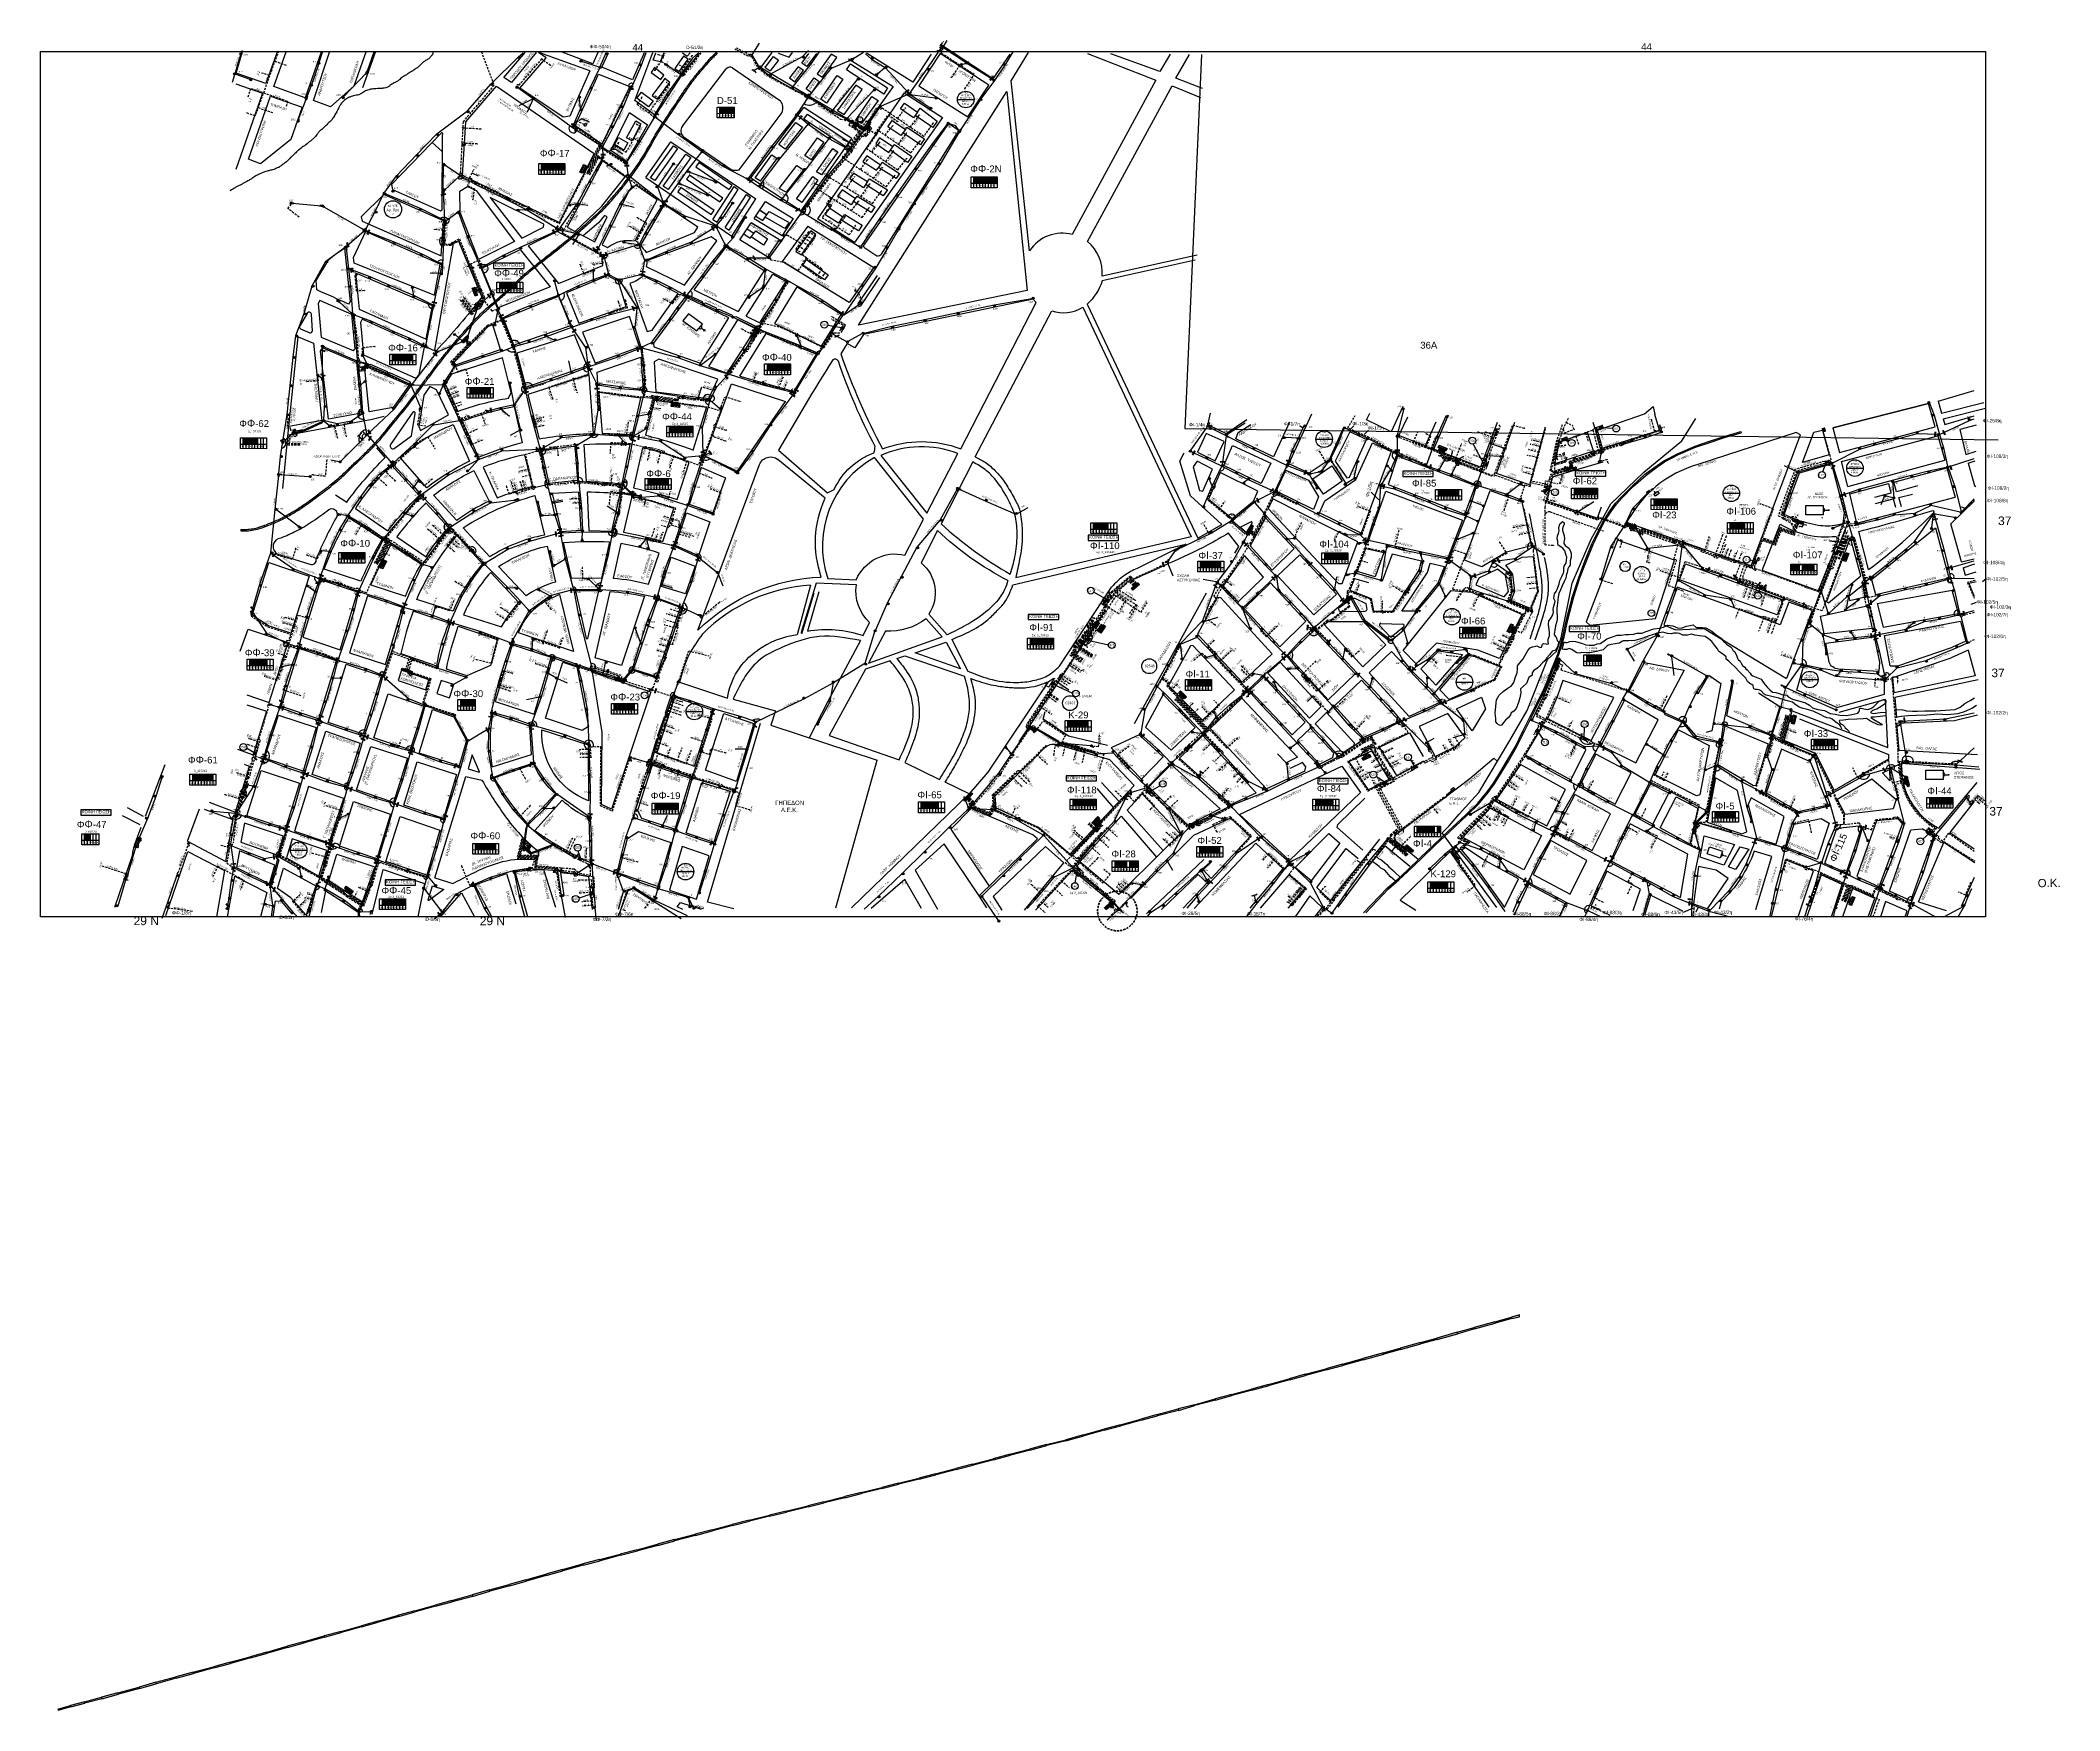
# Model space of a CAD drawing. Header units: millimetres. Extents: x 1421 to 7616, y 908 to 2861.
# Drawn here: x 5256 to 7616, y 908 to 2861 of the extents above; entities outside this region: 2.
import ezdxf
from ezdxf import colors
from ezdxf.entities.mleader import LeaderData, LeaderLine
from ezdxf.enums import TextEntityAlignment as Align
from ezdxf.lldxf.tags import DXFTag
from ezdxf.math import Vec2, Vec3

# ---------------------------------------------------------------- set-up
doc = ezdxf.new("R2010")
doc.units = ezdxf.units.MM
doc.linetypes.add('DASHED', pattern=[19.05, 12.7, -6.35])
for name, color, linetype, lineweight in [('13+13_5', 7, 'Continuous', 30), ('16x16AL', 7, 'Continuous', 30), ('2x13', 7, 'Continuous', 30), ('2x16', 7, 'Continuous', 30), ('2x16AL', 7, 'Continuous', 30), ('2x6', 7, 'SYN_LINE', 30), ('3x150+25', 7, 'Continuous', 30), ('3x150+35', 7, 'DASHED', 30), ('3x150+50', 7, 'Continuous', 30), ('3x150+50 XLPE', 7, 'SYN_LINE', 30), ('3x150+50+CPE', 7, 'DASHED', 30), ('3x150+70', 7, 'Continuous', 30), ('3x38+23+13_5', 7, 'Continuous', 30), ('3x48+28', 7, 'Continuous', 30), ('3x48+38', 7, 'SYN_LINE', 30), ('3x48+38+13_5', 7, 'Continuous', 30), ('3x50+25', 7, 'Continuous', 30), ('3X50+25AL', 7, 'DASHED', 30), ('3X50+35+13_5', 7, 'Continuous', 30), ('3x50+35+16AL', 7, 'Continuous', 30), ('3x65+38', 7, 'Continuous', 30), ('3x65+38+23_5', 7, 'Continuous', 30), ('3x70+35', 7, 'Continuous', 30), ('3x70+50+13_5', 7, 'Continuous', 30), ('3x82+57', 7, 'DASHED', 30), ('3x82+57+13_5', 7, 'Continuous', 30), ('3x95+35', 7, 'Continuous', 30), ('3x95+50AL', 7, 'Continuous', 30), ('3x95+70al', 7, 'DASHED', 30), ('4x13', 7, 'Continuous', 30), ('4x14', 7, 'Continuous', 30), ('4x16', 7, 'Continuous', 30), ('4x16+16', 7, 'Continuous', 30), ('4X16+16_5', 7, 'Continuous', 30), ('4x16+16CU', 7, 'Continuous', 30), ('4x16CU', 7, 'Continuous', 30), ('4x25', 7, 'Continuous', 30), ('4x30', 7, 'Continuous', 30), ('4X35', 7, 'DASHED', 30), ('4x35CU', 7, 'DASHED', 30), ('4x50', 7, 'Continuous', 30), ('4x50 + 13_5', 7, 'SYN_LINE', 30), ('4x50+13', 7, 'Continuous', 30), ('4x50+16', 7, 'Continuous', 30), ('4x50+16_5', 7, 'Continuous', 30), ('4x50AL', 7, 'Continuous', 30), ('4x50CU', 7, 'Continuous', 30), ('4x6', 7, 'SYN_LINE', 30), ('82+57+16', 7, 'Continuous', 30), ('LINKBOX 2 ΔΙΕΥΘΥΝΣΕΩΝ', 252, 'Continuous', 18), ('Pillar Υποσταθμού', 7, 'SYN_LINE', 30), ('TRAIN', 7, 'Continuous', 40), ('U6-T & U-6', 7, 'Continuous', 18), ('Άγνωστα', 7, 'Continuous', 30), ('Γυμνά εναέρια ΧΤ (3Φ)   4x16AL', 7, 'Continuous', 30), ('Γυμνά εναέρια ΧΤ (3Φ)   4x16CU', 7, 'Continuous', 30), ('Γυμνά εναέρια ΧΤ (3Φ)   4x50CU', 7, 'Continuous', 30), ('Γυμνά εναέρια ΧΤ (3Φ) 4x50AL', 7, 'Continuous', 30), ('Γυμνά εναέρια ΧΤ και ΦΟΠ (3Φ)   4x50+16AL', 7, 'Continuous', 30), ('Εναέρια παροχή ΧΤ 4x16', 7, 'SYN_LINE', 30), ('Εναέρια παροχή ΧΤ 4x25', 7, 'SYN_LINE', 30), ('Καλωδια Χ.Τ 3x95+35', 7, 'DASHED', 30), ('Καλωδια Χ.Τ. 3x50+35', 7, 'Continuous', 30), ('Καλωδια ΧΤ  3X95+50', 7, 'Continuous', 30), ('Καλώδια ΧΤ   3x150+50CU', 7, 'DASHED', 30), ('Καλώδια ΧΤ   3x150+70AL', 7, 'DASHED', 30), ('Καλώδια ΧΤ   3x150AL+50CU', 7, 'DASHED', 30), ('Συνεστραμμένα ΧΤ   3x70+54.6+25 AL', 7, 'SYN_LINE', 30), ('Συνεστραμμένα ΧΤ   4x120+25 AL', 7, 'SYN_LINE', 30), ('Υπογεια Καλωδια Δικτυου ΧΤ 4X25', 7, 'DASHED', 30), ('Υπόγεια Καλώδια Δικτύου ΧΤ   .04', 7, 'DASHED', 30), ('Υπόγεια Καλώδια Δικτύου ΧΤ   .075', 7, 'DASHED', 30), ('Υπόγεια Καλώδια Δικτύου ΧΤ   .10', 7, 'DASHED', 30), ('Υπόγεια Καλώδια Δικτύου ΧΤ   .15', 7, 'DASHED', 30), ('Υπόγεια καλώδια Παροχών ΧΤ   .0225', 7, 'DASHED', 30), ('Υπόγεια καλώδια Παροχών ΧΤ   4x16AL', 7, 'DASHED', 30), ('Υπόγεια καλώδια Παροχών ΧΤ   4x50AL', 7, 'DASHED', 30), ('Υπόγεια καλώδια Παροχών ΧΤ   4x6', 7, 'DASHED', 30)]:
    doc.layers.add(name, color=color, linetype=linetype, lineweight=lineweight)
for name, color, linetype in [('Link Box 4 Διευθύνσεων', 7, 'Continuous'), ('Pillar OTE', 7, 'Continuous'), ('Pillar Δημοτικού Φωτισμού', 7, 'Continuous'), ('TEXT ΚΑΛΩΔΙΩΝ', 7, 'Continuous'), ('ΑΓΝΩΣΤΟ ΕΝΑΕΡΙΟ ΚΑΛΩΔΙΟ', 7, 'Continuous'), ('ΑΓΝΩΣΤΟ ΥΠΟΓΕΙΟ ΚΑΛΩΔΙΟ', 7, 'DASHED'), ('Επίτονοι', 7, 'Continuous'), ('Επιγραφές - Σχήματα', 7, 'Continuous'), ('Μηχανική τομή', 7, 'Continuous'), ('Περίπτερο', 7, 'Continuous'), ('Στύλος Ξύλινος', 7, 'Continuous'), ('Στύλος Ξύλινος @ 1', 7, 'Continuous'), ('Στύλος ΦΜ', 7, 'Continuous'), ('Στύλος ΦΜ @ 1', 7, 'Continuous'), ('Συνδέσεις', 7, 'Continuous'), ('Τομή', 7, 'Continuous'), ('Υποσταθμοί', 7, 'Continuous'), ('Υποσταθμός εναέριος 2 στύλων', 7, 'Continuous'), ('Υποσταθμός πόλεως', 7, 'Continuous'), ('Υπόβαθρο ΔΕΗ', 7, 'Continuous'), ('ΦΥΣΙΚΟ ΑΕΡΙΟ', 7, 'NATURAL_GAS_SUPPLY')]:
    doc.layers.add(name, color=color, linetype=linetype)
doc.styles.add('arial', font='ARIAL.TTF')
doc.styles.get("Standard").update_dxf_attribs({"font": 'ARIAL.TTF', "height": 1.8})
doc.styles.add('style1', font='ARIAL.TTF', dxfattribs={"height": 1.8})
tags = doc.linetypes.add('NATURAL_GAS_SUPPLY', pattern='A,12.7,-5.08,["ΦΑ",Standard,S=2.54,R=0,X=-2.54,Y=-1.27],-5.08', length=22.86).pattern_tags.tags
tags[6] = DXFTag(74, 10)
doc.linetypes.add('PRANES_1r', pattern='A,0.5,[137,SPECLINE.shx,S=1,R=180,X=0,Y=0],0.5', length=1)
doc.linetypes.add('SYN_LINE', pattern='A,0.5,-0.0001,["/\\/\\/\\/",Standard,S=0.1,R=0,X=0,Y=-0.05],-0.25', length=0.7501)
doc.dimstyles.new('ISO-25', dxfattribs={"dimtxt": 2.5, "dimasz": 2.5, "dimexe": 1.25, "dimexo": 0.625, "dimtad": 1, "dimtxsty": 'Standard', "dimcen": 2.5, "dimadec": 0, "dimazin": 0, "dimtfac": 1, "dimtmove": 0, "dimatfit": 3, "dimfxl": 1, "dimarcsym": 0})

# ---------------------------------------------------------------- blocks, each defined once
blk = doc.blocks.new('ΥΠΑΡΧΩΝ ΤΣΙΜΕΝΤΕΝΙΟΣ ΣΤΥΛΟΣ')
at = {"layer": 'Στύλος ΦΜ'}
blk.add_hatch(color=7, dxfattribs=at).paths.add_polyline_path([(-1.3, -2.3, 0.574793), (2.6, 0, 0.268822), (1.3, 2.3)])
at = {"layer": 'Στύλος ΦΜ', "color": 7}
blk.add_line((-1.3, -2.3), (1.3, 2.3), dxfattribs=at)
blk.add_circle((0, 0), 2.62, dxfattribs=at)
at = {"layer": 'Στύλος ΦΜ', "flags": 4}
for tag, p in [('ΤΥΠΟΣ', (-4.9, 3)), ('ΑΡΙΘΜΟΣ', (-4.7, 8.1))]:
    blk.add_attdef(tag, p, '', height=4, dxfattribs=at)
blk = doc.blocks.new('ΥΠΑΡΧΩΝ ΞΥΛΙΝΟΣ ΣΤΥΛΟΣ')
at = {"layer": 'Στύλος Ξύλινος'}
h = blk.add_hatch(color=7, dxfattribs=at)
h.paths.add_polyline_path([(-2.6, 0, 0.270008), (-1.3, -2.3), (1.3, 2.3, 0.576266)])
h.paths.add_polyline_path([(-1.3, -2.3, 0.574793), (2.6, 0, 0.268822), (1.3, 2.3)])
at = {"layer": 'Στύλος Ξύλινος', "color": 7}
blk.add_line((-1.3, -2.3), (1.3, 2.3), dxfattribs=at)
blk.add_circle((0, 0), 2.62, dxfattribs=at)
at = {"layer": 'Στύλος Ξύλινος', "color": 1, "flags": 4}
for tag, p in [('ΑΡΙΘΜΟΣ', (-4.9, 8.6)), ('ΤΥΠΟΣ', (-4.8, 3.4))]:
    blk.add_attdef(tag, p, '', height=4, dxfattribs=at)
blk = doc.blocks.new('ΥΠΟΣΤΑΘΜΟΣ ΕΝΑΕΡΙΟΣ ΕΠΙ 2 ΣΤΥΛΩΝ')
at = {"layer": 'Υποσταθμός εναέριος 2 στύλων', "linetype": 'Continuous'}
for points in [[(-12, -2.1, 0.574793), (-8.5, -0.1, 0.268822), (-9.6, 2)], [(9.7, -2.1, 0.574793), (13.2, -0.1, 0.268822), (12, 1.9)]]:
    blk.add_hatch(color=256, dxfattribs=at).paths.add_polyline_path(points)
for p, q in [((-12, -2.1), (-9.6, 2)), ((9.7, -2.1), (12, 1.9))]:
    blk.add_line(p, q, dxfattribs=at)
for centre in [(-10.8, -0.1), (10.8, -0.1)]:
    blk.add_circle(centre, 2.36, dxfattribs=at)
at = {"layer": 'Υποσταθμός πόλεως', "linetype": 'Continuous', "ltscale": 40}
blk.add_lwpolyline([(-8.6, 2.8), (8.6, 2.8), (8.6, -2.8), (-8.6, -2.8)], close=True, dxfattribs=at)
for points in [[(-5.8, 0), (-8.6, 2.8)], [(-8.6, -2.8), (-5.8, 0)], [(-5.8, 0), (5.8, 0)], [(5.8, 0), (8.6, 2.8)], [(8.6, -2.8), (5.8, 0)]]:
    blk.add_lwpolyline(points, dxfattribs=at)
at = {"layer": 'Υποσταθμός εναέριος 2 στύλων', "ltscale": 40, "flags": 1}
for tag, p in [('ΜΕΤΑΣΧΗΜΑΤΙΣΜΟΣ', (14.1, 2.5)), ('ΙΣΧΥΣ', (14.1, -0.3)), ('ΑΡΙΘΜΟΣ', (14.2, -3))]:
    blk.add_attdef(tag, p, '', height=1.8, dxfattribs=at)
blk = doc.blocks.new('_ΣΥΝΔΕΣΗ')
at = {"layer": 'Συνδέσεις', "linetype": 'SYN_LINE', "ltscale": 40}
blk.add_hatch(color=256, dxfattribs=at).paths.add_polyline_path([(0.5, 0, 1), (-0.5, 0, 1)])
at = {"layer": 'Συνδέσεις'}
blk.add_circle((0, 0), 0.5, dxfattribs=at)
blk = doc.blocks.new('ΥΠΟΣΤΑΘΜΟΣ ΠΟΛΕΩΣ 9 ΑΝΑΧΩΡΗΣΕΩΝ')
at = {"layer": 'Υποσταθμός πόλεως', "ltscale": 40}
for p, q in [((-9.6, -2.8), (-9.6, -4)), ((-7.1, -2.8), (-7.1, -4)), ((-4.8, -2.8), (-4.8, -4)), ((-2.4, -2.8), (-2.4, -4)), ((0.1, -2.8), (0.1, -4)), ((2.5, -2.8), (2.5, -4)), ((5, -2.8), (5, -4)), ((7.5, -2.8), (7.5, -4)), ((9.6, -2.8), (9.6, -4))]:
    blk.add_line(p, q, dxfattribs=at)
blk.add_lwpolyline([(-10, 2.8), (10, 2.8), (10, -2.8), (-10, -2.8)], close=True, dxfattribs=at)
for points in [[(-7.2, 0), (-10, 2.8)], [(-10, -2.8), (-7.2, 0)], [(-7.2, 0), (7.2, 0)], [(7.2, 0), (10, 2.8)], [(10, -2.8), (7.2, 0)]]:
    blk.add_lwpolyline(points, dxfattribs=at)
at = {"layer": 'Υποσταθμός πόλεως', "linetype": 'SYN_LINE', "ltscale": 40, "flags": 1}
for tag, p in [('ΜΕΤΑΣΧΗΜΑΤΙΣΜΟΣ', (10.8, 1.7)), ('ΙΣΧΥΣ', (10.8, -1.1)), ('ΑΡΙΘΜΟΣ', (10.9, -3.8))]:
    blk.add_attdef(tag, p, '', height=1.8, dxfattribs=at)
blk = doc.blocks.new('ΤΟΜΗ')
at = {"layer": 'Τομή', "ltscale": 40}
for p, q in [((11.3, -0.6), (-11.4, -0.6)), ((11.3, -3.4), (-11.4, -3.4))]:
    blk.add_line(p, q, dxfattribs=at)
blk = doc.blocks.new('ΜΗΧΑΝΙΚΗ ΤΟΜΗ')
at = {"layer": 'Μηχανική τομή', "ltscale": 40}
for p, q in [((-3.8, 1.2), (3.8, 1.2)), ((3.8, -0.3), (-3.8, -0.3))]:
    blk.add_line(p, q, dxfattribs=at)
blk = doc.blocks.new('LINK BOX 4 ΑΝΑΧΩΡΗΣΕΩΝ')
at = {"layer": 'Link Box 4 Διευθύνσεων', "ltscale": 40}
blk.add_hatch(color=256, dxfattribs=at).paths.add_polyline_path([(-3.5, 0), (-3.5, -4.7), (3.5, -4.7), (3.5, 0)])
for p, q in [((-3.5, 0), (-5.3, 0)), ((5.3, 0), (3.5, 0)), ((-3.5, -4.7), (-5.3, -4.7)), ((5.3, -4.7), (3.5, -4.7))]:
    blk.add_line(p, q, dxfattribs=at)
blk.add_lwpolyline([(-3.5, -4.7), (-3.5, 0), (3.5, 0), (3.5, -4.7)], close=True, dxfattribs=at)
blk = doc.blocks.new('A$C01BB34F8')
at = {"layer": 'Άγνωστα', "color": 7}
note = blk.add_mtext_dynamic_manual_height_columns('ηλ.ταπα\\P', width=1.8, gutter_width=12.5, heights=[0.0453, 0], dxfattribs=dict(at, insert=(0.4, 2.4), char_height=1.8, attachment_point=1, rotation=2.4309))
for column, words in zip(note.columns.linked_columns, ['\\P']):
    column.text = words
blk = doc.blocks.new('LINK BOX 2 ΑΝΑΧΩΡΗΣΕΩΝ')
at = {"layer": 'U6-T & U-6'}
h = blk.add_hatch(color=256, dxfattribs=at)
h.dxf.hatch_style = 1
h.paths.add_polyline_path([(-209, 757.1), (-209, 756.3), (-206.7, 756.3), (-206.7, 757.1)])
blk.add_lwpolyline([(-206.7, 757.1), (-209, 757.1), (-209, 756.3), (-206.7, 756.3)], close=True, dxfattribs=at)
blk = doc.blocks.new('ΕΠΙΤΟΝΟΣ')
at = {"layer": 'Επίτονοι', "lineweight": 40, "ltscale": 40}
blk.add_hatch(color=256, dxfattribs=at).paths.add_polyline_path([(-1.1, 6.5), (0, 9.1), (1.1, 6.5)])
for p, q in [((-1.1, 6.5), (0, 9.1)), ((1.1, 6.5), (-1.1, 6.5)), ((-1.1, 6.5), (0, 6.5)), ((0, 9.1), (1.1, 6.5)), ((0, 6.5), (0, 0))]:
    blk.add_line(p, q, dxfattribs=at)
blk = doc.blocks.new('ΥΠΟΣΤΑΘΜΟΣ ΠΟΛΕΩΣ')
at = {"layer": 'Υποσταθμός πόλεως', "linetype": 'Continuous', "ltscale": 40}
blk.add_lwpolyline([(-8.6, 2.8), (8.6, 2.8), (8.6, -2.8), (-8.6, -2.8)], close=True, dxfattribs=at)
for points in [[(-5.8, 0), (-8.6, 2.8)], [(5.8, 0), (8.6, 2.8)], [(-8.6, -2.8), (-5.8, 0)], [(-5.8, 0), (5.8, 0)], [(8.6, -2.8), (5.8, 0)]]:
    blk.add_lwpolyline(points, dxfattribs=at)
at = {"layer": 'Υποσταθμός πόλεως', "linetype": 'SYN_LINE', "ltscale": 40, "flags": 1}
for tag, p in [('ΜΕΤΑΣΧΗΜΑΤΙΣΜΟΣ', (10.6, 2.4)), ('ΙΣΧΥΣ', (10.6, -0.4)), ('ΑΡΙΘΜΟΣ', (10.7, -3.1))]:
    blk.add_attdef(tag, p, '', height=1.8, dxfattribs=at)
blk = doc.blocks.new('PILLAR YPOSTATHMOU')
at = {"layer": 'Περίπτερο', "ltscale": 40}
for points in [[(540.4, 2525.1), (540.4, 2526), (541.5, 2526)], [(541.8, 2526), (542.9, 2526), (542.9, 2524.9)], [(541.6, 2523.5), (540.4, 2523.5), (540.4, 2524.9)], [(542.9, 2524.6), (542.9, 2523.5), (541.9, 2523.5)]]:
    blk.add_lwpolyline(points, dxfattribs=at)
blk = doc.blocks.new('PILLAR ΔΗΜΟΤΙΚΟΥ ΦΩΤΙΣΜΟΥ')
at = {"layer": 'Pillar Δημοτικού Φωτισμού', "ltscale": 40}
for p, q in [((-3.6, 2), (3.1, 2)), ((-3.6, -2), (-3.6, 2)), ((3.1, 2), (3.1, -2)), ((3.1, -2), (-3.6, -2))]:
    blk.add_line(p, q, dxfattribs=at)
at = {"layer": 'Pillar Δημοτικού Φωτισμού', "insert": (-2.1, 0.7), "char_height": 1.357, "width": 109.961, "attachment_point": 1}
blk.add_mtext('{\\fArial|b1|i0|c161|p34;ΠΔΦ}', dxfattribs=at)
blk = doc.blocks.new('A$C6B443C3E')
at = {"layer": 'Υπόβαθρο ΔΕΗ', "lineweight": 30, "ltscale": 0.1}
for p, q in [((-4.7, 7), (-4.3, 5.6)), ((-3.5, 7.4), (-3.1, 6)), ((-2.2, 7.7), (-1.8, 6.3)), ((-0.9, 8.1), (-0.5, 6.7)), ((0.4, 8.5), (0.8, 7.1))]:
    blk.add_line(p, q, dxfattribs=at)
for points in [[(-1.8, 6.3), (-4.3, 5.6)], [(0.8, 7.1), (-1.8, 6.3)], [(0, 0), (-1.8, 6.3)]]:
    blk.add_lwpolyline(points, dxfattribs=at)
blk = doc.blocks.new('PILLAR ΟΤΕ')
at = {"layer": 'Pillar OTE', "ltscale": 40}
blk.add_lwpolyline([(-3.3, 2), (3.4, 2), (3.4, -2), (-3.3, -2)], close=True, dxfattribs=at)
at = {"layer": 'Pillar OTE', "insert": (-1.8, 0.7), "char_height": 1.357, "width": 109.961, "attachment_point": 1}
blk.add_mtext('{\\fArial|b1|i0|c161|p34;OTE}', dxfattribs=at)
blk = doc.blocks.new('TSONTA XT1')
at = {"ltscale": 40}
h = blk.add_hatch(color=256, dxfattribs=at)
h.dxf.hatch_style = 1
h.paths.add_polyline_path([(596, 2487.7), (597.1, 2488.8), (596, 2489.9), (594.9, 2488.8)])
blk.add_lwpolyline([(594.9, 2488.8), (596, 2489.9), (597.1, 2488.8), (596, 2487.7)], close=True, dxfattribs=at)

msp = doc.modelspace()

# ---------------------------------------------------------------- hatches: boundary and pattern name
at = {"layer": 'TRAIN', "lineweight": 30, "ltscale": 0.2, "true_color": 0x000000}
h = msp.add_hatch(color=18, dxfattribs=at)
h.paths.add_polyline_path([(5307.8, 916.7), (5307.4, 918.5), (5291.2, 914), (5291.6, 912.4)])
h.paths.add_polyline_path([(5347, 927.3), (5346.4, 929.1), (5327.1, 923.7), (5327.5, 922.1)])
h.paths.add_polyline_path([(5391.2, 939.5), (5390.8, 941.3), (5371.1, 935.7), (5371.5, 934.1)])
h.paths.add_polyline_path([(5434.8, 951.7), (5434.4, 953.1), (5414, 947.5), (5414.4, 946.2)])
h.paths.add_polyline_path([(5478, 963.3), (5477.5, 964.8), (5458.3, 959.5), (5458.6, 958)])
h.paths.add_polyline_path([(5521.1, 975.2), (5520.5, 976.6), (5500.9, 971.2), (5501.3, 969.8)])
h.paths.add_polyline_path([(5564, 987.3), (5563.5, 988.6), (5544.4, 983.4), (5544.8, 982.1)])
h.paths.add_polyline_path([(5607.5, 999.3), (5607.2, 1000.8), (5587.6, 995.4), (5587.9, 994)])
h.paths.add_polyline_path([(5650.7, 1011.6), (5650.4, 1012.9), (5631, 1007.4), (5631.3, 1006.3)])
h.paths.add_polyline_path([(5693.9, 1023.7), (5693.5, 1025), (5674.5, 1019.6), (5674.9, 1018.3)])
h.paths.add_polyline_path([(5737.2, 1035.5), (5736.8, 1037), (5717.4, 1031.6), (5717.8, 1030.2)])
h.paths.add_polyline_path([(5781.2, 1047.8), (5780.8, 1049.3), (5760.3, 1043.7), (5760.7, 1041.7)])
h.paths.add_polyline_path([(5823.5, 1059.6), (5823.1, 1061.1), (5803.8, 1055.7), (5804.3, 1054)])
h.paths.add_polyline_path([(5866.6, 1071.7), (5866.2, 1073), (5846.4, 1067.5), (5846.9, 1066.1)])
h.paths.add_polyline_path([(5909.9, 1083.4), (5909.4, 1084.9), (5889.8, 1079.7), (5890.2, 1078.2)])
h.paths.add_polyline_path([(5953.6, 1095), (5953.3, 1096.3), (5933.6, 1091.2), (5934, 1089.9)])
h.paths.add_polyline_path([(5997.4, 1106.6), (5996.9, 1108.1), (5977.1, 1102.7), (5977.4, 1101.3)])
h.paths.add_polyline_path([(6041.2, 1118.3), (6040.9, 1119.4), (6021.2, 1114.3), (6021.6, 1113)])
h.paths.add_polyline_path([(6084.5, 1129.6), (6084.2, 1130.8), (6064.3, 1125.6), (6064.7, 1124.4)])
h.paths.add_polyline_path([(6127.8, 1140.2), (6127.5, 1141.5), (6107.8, 1136.7), (6108, 1135.5)])
h.paths.add_polyline_path([(6171.8, 1151.1), (6171.5, 1152.4), (6152.7, 1147.7), (6153, 1146.5)])
h.paths.add_polyline_path([(6215.3, 1161.9), (6215, 1163.1), (6195.8, 1158.3), (6195.9, 1157.1)])
h.paths.add_polyline_path([(6259.2, 1172.8), (6258.8, 1174.2), (6239.1, 1169.1), (6239.4, 1168)])
h.paths.add_polyline_path([(6302.5, 1183.7), (6302.1, 1184.9), (6282.5, 1179.8), (6282.8, 1178.6)])
h.paths.add_polyline_path([(6345.8, 1195.1), (6345.3, 1196.4), (6325.6, 1191.3), (6326, 1190)])
h.paths.add_polyline_path([(6389.7, 1206.7), (6389.4, 1207.9), (6369.3, 1202.6), (6369.6, 1201.3)])
h.paths.add_polyline_path([(6431.9, 1217.9), (6431.5, 1219.2), (6411.9, 1213.8), (6412.2, 1212.8)])
h.paths.add_polyline_path([(6475.2, 1229.3), (6474.9, 1230.7), (6454.1, 1224.9), (6454.2, 1223.7)])
h.paths.add_polyline_path([(6518.5, 1241.1), (6518.1, 1242.4), (6498.7, 1237.3), (6498.9, 1235.9)])
h.paths.add_polyline_path([(6561.4, 1252.9), (6561.1, 1254.2), (6542, 1248.8), (6542.2, 1247.6)])
h.paths.add_polyline_path([(6605.1, 1264.7), (6604.7, 1265.8), (6585.5, 1260.8), (6585.8, 1259.2)])
h.paths.add_polyline_path([(6648.4, 1276.4), (6648.1, 1277.7), (6628.7, 1272.5), (6629.1, 1271.2)])
h.paths.add_polyline_path([(6691.9, 1288.2), (6691.3, 1289.4), (6671.4, 1284.1), (6671.8, 1282.8)])
h.paths.add_polyline_path([(6734.4, 1299.9), (6734, 1301.3), (6715.3, 1296.1), (6715.5, 1294.9)])
h.paths.add_polyline_path([(6778.1, 1311.8), (6777.6, 1313.2), (6758.1, 1307.9), (6758.6, 1306.4)])
h.paths.add_polyline_path([(6826, 1325), (6825.4, 1326.5), (6801.4, 1319.9), (6801.7, 1318.3)])
h.paths.add_polyline_path([(6869.1, 1336.9), (6868.7, 1338.5), (6844.9, 1332), (6845.4, 1330.5)])
h.paths.add_polyline_path([(6912.3, 1348.8), (6911.8, 1350.5), (6887.7, 1343.5), (6888.2, 1342.1)])
h.paths.add_polyline_path([(6956.2, 1361), (6955.6, 1362.8), (6931.4, 1355.9), (6932, 1354.3)])
h.paths.add_polyline_path([(6984.3, 1370.8), (6975.3, 1368.1), (6975.7, 1366.4), (6984.4, 1368.7)])
at = {"layer": 'Καλώδια ΧΤ   3x150+50CU', "lineweight": -3, "ltscale": 0.2}
h = msp.add_hatch(color=1, dxfattribs=at)
h.dxf.hatch_style = 1
h.paths.add_polyline_path([(5687.8, 2494), (5684.4, 2494), (5684.4, 2486.6), (5687.8, 2486.6)])
h = msp.add_hatch(color=5, dxfattribs=at)
h.dxf.hatch_style = 1
h.paths.add_polyline_path([(5691.1, 2494), (5687.8, 2494), (5687.8, 2486.6), (5691.1, 2486.6)])
at = {"layer": 'Καλώδια ΧΤ   3x150+50CU', "linetype": 'DASHED', "lineweight": -3, "ltscale": 0.2}
h = msp.add_hatch(color=5, dxfattribs=at)
h.dxf.hatch_style = 1
h.paths.add_polyline_path([(5750.7, 2090.1), (5747.2, 2090.1), (5747.2, 2082.8), (5750.7, 2082.8)])
h = msp.add_hatch(color=2, dxfattribs=at)
h.dxf.hatch_style = 1
h.paths.add_polyline_path([(5754.1, 2090.1), (5750.7, 2090.1), (5750.7, 2082.8), (5754.1, 2082.8)])
h = msp.add_hatch(color=1, dxfattribs=at)
h.dxf.hatch_style = 1
h.paths.add_polyline_path([(5757.5, 2090.1), (5754.1, 2090.1), (5754.1, 2082.8), (5757.5, 2082.8)])
h = msp.add_hatch(color=85, dxfattribs=at)
h.dxf.hatch_style = 1
h.paths.add_polyline_path([(5760.8, 2090.1), (5757.4, 2090.1), (5757.4, 2082.8), (5760.8, 2082.8)])
h = msp.add_hatch(color=30, dxfattribs=at)
h.dxf.hatch_style = 1
h.paths.add_polyline_path([(5764.2, 2090.1), (5760.8, 2090.1), (5760.8, 2082.8), (5764.2, 2082.8)])
h = msp.add_hatch(color=133, dxfattribs=at)
h.dxf.hatch_style = 1
h.paths.add_polyline_path([(5310.9, 1933), (5307.4, 1933), (5307.4, 1925.6), (5310.9, 1925.6)])
h = msp.add_hatch(color=1, dxfattribs=at)
h.dxf.hatch_style = 1
h.paths.add_polyline_path([(5314.3, 1933), (5310.9, 1933), (5310.9, 1925.6), (5314.3, 1925.6)])
at = {"layer": 'Καλώδια ΧΤ   3x150AL+50CU', "linetype": 'DASHED', "lineweight": -3, "ltscale": 0.2}
h = msp.add_hatch(color=27, dxfattribs=at)
h.dxf.hatch_style = 1
h.paths.add_polyline_path([(6053.3, 2782.8), (6049.9, 2782.8), (6049.9, 2775.4), (6053.3, 2775.4)])
h = msp.add_hatch(color=2, dxfattribs=at)
h.dxf.hatch_style = 1
h.paths.add_polyline_path([(6053.3, 2775.4), (6056.8, 2775.4), (6056.8, 2782.8), (6053.3, 2782.8)])
h = msp.add_hatch(color=133, dxfattribs=at)
h.dxf.hatch_style = 1
h.paths.add_polyline_path([(6060.1, 2782.8), (6056.8, 2782.8), (6056.8, 2775.4), (6060.1, 2775.4)])
h = msp.add_hatch(color=1, dxfattribs=at)
h.dxf.hatch_style = 1
h.paths.add_polyline_path([(6060.1, 2775.4), (6063.4, 2775.4), (6063.4, 2782.8), (6060.1, 2782.8)])
h = msp.add_hatch(color=5, dxfattribs=at)
h.dxf.hatch_style = 1
h.paths.add_polyline_path([(6063.4, 2775.4), (6066.8, 2775.4), (6066.8, 2782.8), (6063.4, 2782.8)])
h = msp.add_hatch(color=1, dxfattribs=at)
h.dxf.hatch_style = 1
h.paths.add_polyline_path([(5845.1, 2716.6), (5841.6, 2716.6), (5841.6, 2709.3), (5845.1, 2709.3)])
h = msp.add_hatch(color=27, dxfattribs=at)
h.dxf.hatch_style = 1
h.paths.add_polyline_path([(5845.1, 2709.3), (5848.5, 2709.3), (5848.5, 2716.6), (5845.1, 2716.6)])
h = msp.add_hatch(color=2, dxfattribs=at)
h.dxf.hatch_style = 1
h.paths.add_polyline_path([(5851.8, 2716.6), (5848.5, 2716.6), (5848.5, 2709.3), (5851.8, 2709.3)])
h = msp.add_hatch(color=85, dxfattribs=at)
h.dxf.hatch_style = 1
h.paths.add_polyline_path([(5851.8, 2709.3), (5855.2, 2709.3), (5855.2, 2716.6), (5851.8, 2716.6)])
h = msp.add_hatch(color=5, dxfattribs=at)
h.dxf.hatch_style = 1
h.paths.add_polyline_path([(5855.2, 2709.3), (5858.6, 2709.3), (5858.6, 2716.6), (5855.2, 2716.6)])
h = msp.add_hatch(color=173, dxfattribs=at)
h.dxf.hatch_style = 1
h.paths.add_polyline_path([(5858.5, 2709.3), (5861.9, 2709.3), (5861.9, 2716.6), (5858.5, 2716.6)])
h = msp.add_hatch(color=151, dxfattribs=at)
h.dxf.hatch_style = 1
h.paths.add_polyline_path([(5861.9, 2709.3), (5865.3, 2709.3), (5865.3, 2716.6), (5861.9, 2716.6)])
h = msp.add_hatch(color=30, dxfattribs=at)
h.dxf.hatch_style = 1
h.paths.add_polyline_path([(5865.3, 2709.3), (5868.7, 2709.3), (5868.7, 2716.6), (5865.3, 2716.6)])
h = msp.add_hatch(color=27, dxfattribs=at)
h.dxf.hatch_style = 1
h.paths.add_polyline_path([(6350.3, 2701.1), (6346.9, 2701.1), (6346.9, 2693.7), (6350.3, 2693.7)])
h = msp.add_hatch(color=30, dxfattribs=at)
h.dxf.hatch_style = 1
h.paths.add_polyline_path([(6350.3, 2693.7), (6353.8, 2693.7), (6353.8, 2701.1), (6350.3, 2701.1)])
h = msp.add_hatch(color=1, dxfattribs=at)
h.dxf.hatch_style = 1
h.paths.add_polyline_path([(6357.1, 2701.1), (6353.8, 2701.1), (6353.8, 2693.7), (6357.1, 2693.7)])
h = msp.add_hatch(color=2, dxfattribs=at)
h.dxf.hatch_style = 1
h.paths.add_polyline_path([(6357.1, 2693.7), (6360.5, 2693.7), (6360.5, 2701.1), (6357.1, 2701.1)])
h = msp.add_hatch(color=133, dxfattribs=at)
h.dxf.hatch_style = 1
h.paths.add_polyline_path([(6360.5, 2693.7), (6363.8, 2693.7), (6363.8, 2701.1), (6360.5, 2701.1)])
h = msp.add_hatch(color=173, dxfattribs=at)
h.dxf.hatch_style = 1
h.paths.add_polyline_path([(6367.2, 2693.7), (6367.2, 2701.1), (6363.8, 2701.1), (6363.8, 2693.7)])
h = msp.add_hatch(color=62, dxfattribs=at)
h.dxf.hatch_style = 1
h.paths.add_polyline_path([(6370.6, 2701.1), (6367.2, 2701.1), (6367.2, 2693.7), (6370.6, 2693.7)])
h = msp.add_hatch(color=6, dxfattribs=at)
h.dxf.hatch_style = 1
h.paths.add_polyline_path([(6374, 2701.1), (6370.6, 2701.1), (6370.6, 2693.7), (6374, 2693.7)])
h = msp.add_hatch(color=1, dxfattribs=at)
h.dxf.hatch_style = 1
h.paths.add_polyline_path([(5796.1, 2578), (5792.7, 2578), (5792.7, 2570.7), (5796.1, 2570.7)])
h = msp.add_hatch(color=2, dxfattribs=at)
h.dxf.hatch_style = 1
h.paths.add_polyline_path([(5796.1, 2570.7), (5799.6, 2570.7), (5799.6, 2578), (5796.1, 2578)])
h = msp.add_hatch(color=5, dxfattribs=at)
h.dxf.hatch_style = 1
h.paths.add_polyline_path([(5802.8, 2578), (5799.6, 2578), (5799.6, 2570.7), (5802.8, 2570.7)])
h = msp.add_hatch(color=173, dxfattribs=at)
h.dxf.hatch_style = 1
h.paths.add_polyline_path([(5802.8, 2570.7), (5806.2, 2570.7), (5806.2, 2578), (5802.8, 2578)])
h = msp.add_hatch(color=85, dxfattribs=at)
h.dxf.hatch_style = 1
h.paths.add_polyline_path([(5806.2, 2570.7), (5809.6, 2570.6), (5809.6, 2578), (5806.2, 2578)])
h = msp.add_hatch(color=30, dxfattribs=at)
h.dxf.hatch_style = 1
h.paths.add_polyline_path([(5809.6, 2570.7), (5813, 2570.6), (5813, 2578), (5809.6, 2578)])
h = msp.add_hatch(color=30, dxfattribs=at)
h.dxf.hatch_style = 1
h.paths.add_polyline_path([(5670.9, 2494), (5667.5, 2494), (5667.5, 2486.6), (5670.9, 2486.6)])
h = msp.add_hatch(color=2, dxfattribs=at)
h.dxf.hatch_style = 1
h.paths.add_polyline_path([(5670.9, 2486.6), (5674.3, 2486.6), (5674.3, 2494), (5670.9, 2494)])
h = msp.add_hatch(color=151, dxfattribs=at)
h.dxf.hatch_style = 1
h.paths.add_polyline_path([(5677.6, 2494), (5674.3, 2494), (5674.3, 2486.6), (5677.6, 2486.6)])
h = msp.add_hatch(color=62, dxfattribs=at)
h.dxf.hatch_style = 1
h.paths.add_polyline_path([(5677.6, 2486.6), (5681, 2486.6), (5681, 2494), (5677.6, 2494)])
h = msp.add_hatch(color=6, dxfattribs=at)
h.dxf.hatch_style = 1
h.paths.add_polyline_path([(5681, 2486.6), (5684.4, 2486.6), (5684.4, 2494), (5681, 2494)])
h = msp.add_hatch(color=85, dxfattribs=at)
h.dxf.hatch_style = 1
h.paths.add_polyline_path([(6109, 2482.6), (6105.5, 2482.6), (6105.5, 2475.2), (6109, 2475.2)])
h = msp.add_hatch(color=133, dxfattribs=at)
h.dxf.hatch_style = 1
h.paths.add_polyline_path([(6109, 2475.2), (6112.4, 2475.2), (6112.4, 2482.6), (6109, 2482.6)])
h = msp.add_hatch(color=1, dxfattribs=at)
h.dxf.hatch_style = 1
h.paths.add_polyline_path([(6115.7, 2482.6), (6112.4, 2482.6), (6112.4, 2475.2), (6115.7, 2475.2)])
h = msp.add_hatch(color=27, dxfattribs=at)
h.dxf.hatch_style = 1
h.paths.add_polyline_path([(6115.7, 2475.2), (6119.1, 2475.2), (6119.1, 2482.6), (6115.7, 2482.6)])
h = msp.add_hatch(color=6, dxfattribs=at)
h.dxf.hatch_style = 1
h.paths.add_polyline_path([(6119.1, 2475.2), (6122.5, 2475.2), (6122.5, 2482.6), (6119.1, 2482.6)])
h = msp.add_hatch(color=173, dxfattribs=at)
h.dxf.hatch_style = 1
h.paths.add_polyline_path([(6125.8, 2475.2), (6125.8, 2482.6), (6122.5, 2482.6), (6122.5, 2475.2)])
h = msp.add_hatch(color=2, dxfattribs=at)
h.dxf.hatch_style = 1
h.paths.add_polyline_path([(6129.2, 2482.6), (6125.8, 2482.6), (6125.8, 2475.2), (6129.2, 2475.2)])
h = msp.add_hatch(color=62, dxfattribs=at)
h.dxf.hatch_style = 1
h.paths.add_polyline_path([(6132.6, 2482.6), (6129.2, 2482.6), (6129.2, 2475.2), (6132.6, 2475.2)])
h = msp.add_hatch(color=173, dxfattribs=at)
h.dxf.hatch_style = 1
h.paths.add_polyline_path([(5761.6, 2454.9), (5758.1, 2454.9), (5758.1, 2447.6), (5761.6, 2447.6)])
h = msp.add_hatch(color=62, dxfattribs=at)
h.dxf.hatch_style = 1
h.paths.add_polyline_path([(5761.6, 2447.6), (5765, 2447.6), (5765, 2454.9), (5761.6, 2454.9)])
h = msp.add_hatch(color=6, dxfattribs=at)
h.dxf.hatch_style = 1
h.paths.add_polyline_path([(5768.3, 2454.9), (5765, 2454.9), (5765, 2447.6), (5768.3, 2447.6)])
h = msp.add_hatch(color=27, dxfattribs=at)
h.dxf.hatch_style = 1
h.paths.add_polyline_path([(5768.3, 2447.6), (5771.7, 2447.6), (5771.7, 2454.9), (5768.3, 2454.9)])
h = msp.add_hatch(color=133, dxfattribs=at)
h.dxf.hatch_style = 1
h.paths.add_polyline_path([(5771.7, 2447.6), (5775.1, 2447.6), (5775.1, 2454.9), (5771.7, 2454.9)])
h = msp.add_hatch(color=5, dxfattribs=at)
h.dxf.hatch_style = 1
h.paths.add_polyline_path([(5775, 2447.6), (5778.4, 2447.6), (5778.4, 2454.9), (5775, 2454.9)])
h = msp.add_hatch(color=1, dxfattribs=at)
h.dxf.hatch_style = 1
h.paths.add_polyline_path([(5778.3, 2447.6), (5781.7, 2447.6), (5781.7, 2454.9), (5778.3, 2454.9)])
h = msp.add_hatch(color=6, dxfattribs=at)
h.dxf.hatch_style = 1
h.paths.add_polyline_path([(5994.6, 2409.7), (5991.2, 2409.7), (5991.2, 2402.3), (5994.6, 2402.3)])
h = msp.add_hatch(color=30, dxfattribs=at)
h.dxf.hatch_style = 1
h.paths.add_polyline_path([(5994.6, 2402.3), (5998, 2402.3), (5998, 2409.7), (5994.6, 2409.7)])
h = msp.add_hatch(color=1, dxfattribs=at)
h.dxf.hatch_style = 1
h.paths.add_polyline_path([(6001.3, 2409.7), (5998, 2409.7), (5998, 2402.3), (6001.3, 2402.3)])
h = msp.add_hatch(color=173, dxfattribs=at)
h.dxf.hatch_style = 1
h.paths.add_polyline_path([(6001.3, 2402.3), (6004.7, 2402.3), (6004.7, 2409.7), (6001.3, 2409.7)])
h = msp.add_hatch(color=27, dxfattribs=at)
h.dxf.hatch_style = 1
h.paths.add_polyline_path([(6004.7, 2402.3), (6008.1, 2402.3), (6008.1, 2409.7), (6004.7, 2409.7)])
h = msp.add_hatch(color=133, dxfattribs=at)
h.dxf.hatch_style = 1
h.paths.add_polyline_path([(6011.5, 2402.3), (6011.5, 2409.7), (6008.1, 2409.7), (6008.1, 2402.3)])
h = msp.add_hatch(color=151, dxfattribs=at)
h.dxf.hatch_style = 1
h.paths.add_polyline_path([(6014.9, 2409.7), (6011.5, 2409.7), (6011.5, 2402.3), (6014.9, 2402.3)])
h = msp.add_hatch(color=2, dxfattribs=at)
h.dxf.hatch_style = 1
h.paths.add_polyline_path([(6018.2, 2409.7), (6014.9, 2409.7), (6014.9, 2402.3), (6018.2, 2402.3)])
h = msp.add_hatch(color=2, dxfattribs=at)
h.dxf.hatch_style = 1
h.paths.add_polyline_path([(5496.5, 2396), (5493, 2396), (5493, 2388.6), (5496.5, 2388.6)])
h = msp.add_hatch(color=85, dxfattribs=at)
h.dxf.hatch_style = 1
h.paths.add_polyline_path([(5496.5, 2388.6), (5499.9, 2388.6), (5499.9, 2396), (5496.5, 2396)])
h = msp.add_hatch(color=62, dxfattribs=at)
h.dxf.hatch_style = 1
h.paths.add_polyline_path([(5503.2, 2396), (5499.9, 2396), (5499.9, 2388.6), (5503.2, 2388.6)])
h = msp.add_hatch(color=5, dxfattribs=at)
h.dxf.hatch_style = 1
h.paths.add_polyline_path([(5503.2, 2388.6), (5506.6, 2388.6), (5506.6, 2396), (5503.2, 2396)])
h = msp.add_hatch(color=6, dxfattribs=at)
h.dxf.hatch_style = 1
h.paths.add_polyline_path([(5506.6, 2388.6), (5510, 2388.6), (5510, 2396), (5506.6, 2396)])
h = msp.add_hatch(color=5, dxfattribs=at)
h.dxf.hatch_style = 1
h.paths.add_polyline_path([(5969.6, 2348.4), (5966.1, 2348.4), (5966.1, 2341), (5969.6, 2341)])
h = msp.add_hatch(color=2, dxfattribs=at)
h.dxf.hatch_style = 1
h.paths.add_polyline_path([(5969.6, 2341), (5973, 2341), (5973, 2348.4), (5969.6, 2348.4)])
h = msp.add_hatch(color=1, dxfattribs=at)
h.dxf.hatch_style = 1
h.paths.add_polyline_path([(5976.3, 2348.4), (5973, 2348.4), (5973, 2341), (5976.3, 2341)])
h = msp.add_hatch(color=173, dxfattribs=at)
h.dxf.hatch_style = 1
h.paths.add_polyline_path([(5976.3, 2341), (5979.7, 2341), (5979.7, 2348.4), (5976.3, 2348.4)])
h = msp.add_hatch(color=27, dxfattribs=at)
h.dxf.hatch_style = 1
h.paths.add_polyline_path([(5979.7, 2341), (5983.1, 2341), (5983.1, 2348.4), (5979.7, 2348.4)])
h = msp.add_hatch(color=133, dxfattribs=at)
h.dxf.hatch_style = 1
h.paths.add_polyline_path([(5986.4, 2341), (5986.4, 2348.4), (5983.1, 2348.4), (5983.1, 2341)])
h = msp.add_hatch(color=62, dxfattribs=at)
h.dxf.hatch_style = 1
h.paths.add_polyline_path([(5989.8, 2348.4), (5986.4, 2348.4), (5986.4, 2341), (5989.8, 2341)])
h = msp.add_hatch(color=1, dxfattribs=at)
h.dxf.hatch_style = 1
h.paths.add_polyline_path([(7052.2, 2337.2), (7048.7, 2337.2), (7048.7, 2329.9), (7052.2, 2329.9)])
h = msp.add_hatch(color=27, dxfattribs=at)
h.dxf.hatch_style = 1
h.paths.add_polyline_path([(7052.2, 2329.9), (7055.6, 2329.9), (7055.6, 2337.2), (7052.2, 2337.2)])
h = msp.add_hatch(color=133, dxfattribs=at)
h.dxf.hatch_style = 1
h.paths.add_polyline_path([(7058.9, 2337.2), (7055.6, 2337.2), (7055.6, 2329.9), (7058.9, 2329.9)])
h = msp.add_hatch(color=6, dxfattribs=at)
h.dxf.hatch_style = 1
h.paths.add_polyline_path([(7058.9, 2329.9), (7062.3, 2329.9), (7062.3, 2337.2), (7058.9, 2337.2)])
h = msp.add_hatch(color=5, dxfattribs=at)
h.dxf.hatch_style = 1
h.paths.add_polyline_path([(7062.3, 2329.9), (7065.7, 2329.9), (7065.7, 2337.2), (7062.3, 2337.2)])
h = msp.add_hatch(color=30, dxfattribs=at)
h.dxf.hatch_style = 1
h.paths.add_polyline_path([(7069, 2329.9), (7069, 2337.2), (7065.7, 2337.2), (7065.7, 2329.9)])
h = msp.add_hatch(color=2, dxfattribs=at)
h.dxf.hatch_style = 1
h.paths.add_polyline_path([(7072.4, 2337.2), (7069, 2337.2), (7069, 2329.9), (7072.4, 2329.8)])
h = msp.add_hatch(color=151, dxfattribs=at)
h.dxf.hatch_style = 1
h.paths.add_polyline_path([(7075.7, 2337.2), (7072.4, 2337.2), (7072.4, 2329.9), (7075.7, 2329.8)])
h = msp.add_hatch(color=6, dxfattribs=at)
h.dxf.hatch_style = 1
h.paths.add_polyline_path([(6893.2, 2335.8), (6889.7, 2335.8), (6889.7, 2328.4), (6893.2, 2328.4)])
h = msp.add_hatch(color=133, dxfattribs=at)
h.dxf.hatch_style = 1
h.paths.add_polyline_path([(6893.2, 2328.4), (6896.6, 2328.4), (6896.6, 2335.8), (6893.2, 2335.8)])
h = msp.add_hatch(color=30, dxfattribs=at)
h.dxf.hatch_style = 1
h.paths.add_polyline_path([(6899.9, 2335.8), (6896.6, 2335.8), (6896.6, 2328.4), (6899.9, 2328.4)])
h = msp.add_hatch(color=5, dxfattribs=at)
h.dxf.hatch_style = 1
h.paths.add_polyline_path([(6899.9, 2328.4), (6903.3, 2328.4), (6903.3, 2335.8), (6899.9, 2335.8)])
h = msp.add_hatch(color=62, dxfattribs=at)
h.dxf.hatch_style = 1
h.paths.add_polyline_path([(6903.3, 2328.4), (6906.7, 2328.4), (6906.7, 2335.8), (6903.3, 2335.8)])
h = msp.add_hatch(color=85, dxfattribs=at)
h.dxf.hatch_style = 1
h.paths.add_polyline_path([(6910, 2328.4), (6910, 2335.8), (6906.7, 2335.8), (6906.7, 2328.4)])
h = msp.add_hatch(color=2, dxfattribs=at)
h.dxf.hatch_style = 1
h.paths.add_polyline_path([(6913.4, 2335.8), (6910, 2335.8), (6910, 2328.4), (6913.4, 2328.4)])
h = msp.add_hatch(color=133, dxfattribs=at)
h.dxf.hatch_style = 1
h.paths.add_polyline_path([(7145.3, 2324.7), (7141.9, 2324.7), (7141.9, 2317.4), (7145.3, 2317.4)])
h = msp.add_hatch(color=206, dxfattribs=at)
h.dxf.hatch_style = 1
h.paths.add_polyline_path([(7145.3, 2317.4), (7148.7, 2317.4), (7148.7, 2324.7), (7145.3, 2324.7)])
h = msp.add_hatch(color=2, dxfattribs=at)
h.dxf.hatch_style = 1
h.paths.add_polyline_path([(7152, 2324.7), (7148.7, 2324.7), (7148.7, 2317.4), (7152, 2317.3)])
h = msp.add_hatch(color=5, dxfattribs=at)
h.dxf.hatch_style = 1
h.paths.add_polyline_path([(7152, 2317.3), (7155.4, 2317.3), (7155.4, 2324.7), (7152, 2324.7)])
h = msp.add_hatch(color=30, dxfattribs=at)
h.dxf.hatch_style = 1
h.paths.add_polyline_path([(7155.4, 2317.3), (7158.8, 2317.3), (7158.8, 2324.7), (7155.4, 2324.7)])
h = msp.add_hatch(color=6, dxfattribs=at)
h.dxf.hatch_style = 1
h.paths.add_polyline_path([(7162.2, 2317.3), (7162.2, 2324.7), (7158.8, 2324.7), (7158.8, 2317.3)])
h = msp.add_hatch(color=62, dxfattribs=at)
h.dxf.hatch_style = 1
h.paths.add_polyline_path([(7165.5, 2324.7), (7162.2, 2324.7), (7162.2, 2317.3), (7165.5, 2317.3)])
h = msp.add_hatch(color=1, dxfattribs=at)
h.dxf.hatch_style = 1
h.paths.add_polyline_path([(7168.9, 2324.7), (7165.5, 2324.7), (7165.5, 2317.3), (7168.9, 2317.3)])
h = msp.add_hatch(color=6, dxfattribs=at)
h.dxf.hatch_style = 1
h.paths.add_polyline_path([(6490.2, 2296.8), (6486.7, 2296.8), (6486.7, 2289.4), (6490.2, 2289.4)])
h = msp.add_hatch(color=62, dxfattribs=at)
h.dxf.hatch_style = 1
h.paths.add_polyline_path([(6490.2, 2289.4), (6493.6, 2289.4), (6493.6, 2296.8), (6490.2, 2296.8)])
h = msp.add_hatch(color=5, dxfattribs=at)
h.dxf.hatch_style = 1
h.paths.add_polyline_path([(6496.9, 2296.8), (6493.6, 2296.8), (6493.6, 2289.4), (6496.9, 2289.4)])
h = msp.add_hatch(color=27, dxfattribs=at)
h.dxf.hatch_style = 1
h.paths.add_polyline_path([(6496.9, 2289.4), (6500.3, 2289.4), (6500.3, 2296.8), (6496.9, 2296.8)])
h = msp.add_hatch(color=133, dxfattribs=at)
h.dxf.hatch_style = 1
h.paths.add_polyline_path([(6500.3, 2289.4), (6503.7, 2289.4), (6503.7, 2296.8), (6500.3, 2296.8)])
h = msp.add_hatch(color=2, dxfattribs=at)
h.dxf.hatch_style = 1
h.paths.add_polyline_path([(7234.1, 2296.9), (7230.7, 2296.9), (7230.7, 2289.5), (7234.1, 2289.5)])
h = msp.add_hatch(color=5, dxfattribs=at)
h.dxf.hatch_style = 1
h.paths.add_polyline_path([(7234.1, 2289.5), (7237.6, 2289.5), (7237.6, 2296.9), (7234.1, 2296.9)])
h = msp.add_hatch(color=27, dxfattribs=at)
h.dxf.hatch_style = 1
h.paths.add_polyline_path([(7240.9, 2296.9), (7237.6, 2296.9), (7237.6, 2289.5), (7240.9, 2289.5)])
h = msp.add_hatch(color=6, dxfattribs=at)
h.dxf.hatch_style = 1
h.paths.add_polyline_path([(7240.9, 2289.5), (7244.3, 2289.5), (7244.3, 2296.9), (7240.9, 2296.9)])
h = msp.add_hatch(color=133, dxfattribs=at)
h.dxf.hatch_style = 1
h.paths.add_polyline_path([(7244.3, 2289.5), (7247.7, 2289.5), (7247.7, 2296.9), (7244.3, 2296.9)])
h = msp.add_hatch(color=1, dxfattribs=at)
h.dxf.hatch_style = 1
h.paths.add_polyline_path([(5611.4, 2262.1), (5607.9, 2262.1), (5607.9, 2254.7), (5611.4, 2254.7)])
h = msp.add_hatch(color=151, dxfattribs=at)
h.dxf.hatch_style = 1
h.paths.add_polyline_path([(5611.4, 2254.7), (5614.8, 2254.7), (5614.8, 2262.1), (5611.4, 2262.1)])
h = msp.add_hatch(color=5, dxfattribs=at)
h.dxf.hatch_style = 1
h.paths.add_polyline_path([(5618.1, 2262.1), (5614.8, 2262.1), (5614.8, 2254.7), (5618.1, 2254.7)])
h = msp.add_hatch(color=27, dxfattribs=at)
h.dxf.hatch_style = 1
h.paths.add_polyline_path([(5618.1, 2254.7), (5621.5, 2254.7), (5621.5, 2262.1), (5618.1, 2262.1)])
h = msp.add_hatch(color=62, dxfattribs=at)
h.dxf.hatch_style = 1
h.paths.add_polyline_path([(5621.5, 2254.7), (5624.9, 2254.7), (5624.9, 2262.1), (5621.5, 2262.1)])
h = msp.add_hatch(color=30, dxfattribs=at)
h.dxf.hatch_style = 1
h.paths.add_polyline_path([(5624.9, 2254.7), (5628.3, 2254.7), (5628.3, 2262.1), (5624.9, 2262.1)])
h = msp.add_hatch(color=6, dxfattribs=at)
h.dxf.hatch_style = 1
h.paths.add_polyline_path([(5628.2, 2254.7), (5631.6, 2254.7), (5631.6, 2262.1), (5628.2, 2262.1)])
h = msp.add_hatch(color=85, dxfattribs=at)
h.dxf.hatch_style = 1
h.paths.add_polyline_path([(5631.6, 2254.7), (5635, 2254.7), (5635, 2262.1), (5631.6, 2262.1)])
h = msp.add_hatch(color=2, dxfattribs=at)
h.dxf.hatch_style = 1
h.paths.add_polyline_path([(6615.2, 2251.9), (6611.8, 2251.9), (6611.8, 2244.6), (6615.2, 2244.6)])
h = msp.add_hatch(color=1, dxfattribs=at)
h.dxf.hatch_style = 1
h.paths.add_polyline_path([(6615.2, 2244.6), (6618.7, 2244.6), (6618.7, 2251.9), (6615.2, 2251.9)])
h = msp.add_hatch(color=30, dxfattribs=at)
h.dxf.hatch_style = 1
h.paths.add_polyline_path([(6622, 2251.9), (6618.7, 2251.9), (6618.7, 2244.6), (6622, 2244.5)])
h = msp.add_hatch(color=5, dxfattribs=at)
h.dxf.hatch_style = 1
h.paths.add_polyline_path([(6622, 2244.5), (6625.3, 2244.5), (6625.3, 2251.9), (6622, 2251.9)])
h = msp.add_hatch(color=173, dxfattribs=at)
h.dxf.hatch_style = 1
h.paths.add_polyline_path([(6625.3, 2244.5), (6628.7, 2244.5), (6628.7, 2251.9), (6625.3, 2251.9)])
h = msp.add_hatch(color=133, dxfattribs=at)
h.dxf.hatch_style = 1
h.paths.add_polyline_path([(6632.1, 2244.5), (6632.1, 2251.9), (6628.7, 2251.9), (6628.7, 2244.5)])
h = msp.add_hatch(color=27, dxfattribs=at)
h.dxf.hatch_style = 1
h.paths.add_polyline_path([(6635.5, 2251.9), (6632.1, 2251.9), (6632.1, 2244.5), (6635.5, 2244.5)])
h = msp.add_hatch(color=30, dxfattribs=at)
h.dxf.hatch_style = 1
h.paths.add_polyline_path([(6760.4, 2261.6), (6757, 2261.6), (6757, 2254.2), (6760.4, 2254.2)])
h = msp.add_hatch(color=2, dxfattribs=at)
h.dxf.hatch_style = 1
h.paths.add_polyline_path([(6760.4, 2254.2), (6763.8, 2254.2), (6763.8, 2261.6), (6760.4, 2261.6)])
h = msp.add_hatch(color=151, dxfattribs=at)
h.dxf.hatch_style = 1
h.paths.add_polyline_path([(6767.1, 2261.6), (6763.8, 2261.6), (6763.8, 2254.2), (6767.1, 2254.2)])
h = msp.add_hatch(color=133, dxfattribs=at)
h.dxf.hatch_style = 1
h.paths.add_polyline_path([(6767.1, 2254.2), (6770.5, 2254.2), (6770.5, 2261.6), (6767.1, 2261.6)])
h = msp.add_hatch(color=27, dxfattribs=at)
h.dxf.hatch_style = 1
h.paths.add_polyline_path([(6770.5, 2254.2), (6773.9, 2254.2), (6773.9, 2261.6), (6770.5, 2261.6)])
h = msp.add_hatch(color=6, dxfattribs=at)
h.dxf.hatch_style = 1
h.paths.add_polyline_path([(6777.3, 2254.2), (6777.3, 2261.6), (6773.9, 2261.6), (6773.9, 2254.2)])
h = msp.add_hatch(color=62, dxfattribs=at)
h.dxf.hatch_style = 1
h.paths.add_polyline_path([(6780.6, 2261.6), (6777.3, 2261.6), (6777.3, 2254.2), (6780.6, 2254.2)])
h = msp.add_hatch(color=5, dxfattribs=at)
h.dxf.hatch_style = 1
h.paths.add_polyline_path([(6784, 2261.6), (6780.6, 2261.6), (6780.6, 2254.2), (6784, 2254.2)])
h = msp.add_hatch(color=27, dxfattribs=at)
h.dxf.hatch_style = 1
h.paths.add_polyline_path([(7305, 2248.4), (7301.6, 2248.4), (7301.6, 2241), (7305, 2241)])
h = msp.add_hatch(color=6, dxfattribs=at)
h.dxf.hatch_style = 1
h.paths.add_polyline_path([(7308.4, 2248.4), (7305, 2248.4), (7305, 2241.1), (7308.4, 2241.1)])
h = msp.add_hatch(color=30, dxfattribs=at)
h.dxf.hatch_style = 1
h.paths.add_polyline_path([(7308.4, 2241.1), (7311.8, 2241.1), (7311.8, 2248.4), (7308.4, 2248.4)])
h = msp.add_hatch(color=62, dxfattribs=at)
h.dxf.hatch_style = 1
h.paths.add_polyline_path([(7315.1, 2241.1), (7318.5, 2241), (7318.5, 2248.4), (7315.1, 2248.4)])
h = msp.add_hatch(color=2, dxfattribs=at)
h.dxf.hatch_style = 1
h.paths.add_polyline_path([(7318.5, 2241), (7321.9, 2241), (7321.9, 2248.4), (7318.5, 2248.4)])
h = msp.add_hatch(color=133, dxfattribs=at)
h.dxf.hatch_style = 1
h.paths.add_polyline_path([(7325.3, 2241), (7325.3, 2248.4), (7321.9, 2248.4), (7321.9, 2241)])
h = msp.add_hatch(color=5, dxfattribs=at)
h.dxf.hatch_style = 1
h.paths.add_polyline_path([(7328.7, 2248.4), (7325.3, 2248.4), (7325.3, 2241), (7328.7, 2241)])
h = msp.add_hatch(color=5, dxfattribs=at)
h.dxf.hatch_style = 1
h.paths.add_polyline_path([(6921.6, 2174.7), (6918.2, 2174.7), (6918.2, 2167.3), (6921.6, 2167.3)])
h = msp.add_hatch(color=6, dxfattribs=at)
h.dxf.hatch_style = 1
h.paths.add_polyline_path([(6921.6, 2167.3), (6925.1, 2167.3), (6925.1, 2174.7), (6921.6, 2174.7)])
h = msp.add_hatch(color=151, dxfattribs=at)
h.dxf.hatch_style = 1
h.paths.add_polyline_path([(6928.4, 2174.7), (6925.1, 2174.7), (6925.1, 2167.3), (6928.4, 2167.3)])
h = msp.add_hatch(color=27, dxfattribs=at)
h.dxf.hatch_style = 1
h.paths.add_polyline_path([(6928.4, 2167.3), (6931.7, 2167.3), (6931.7, 2174.7), (6928.4, 2174.7)])
h = msp.add_hatch(color=133, dxfattribs=at)
h.dxf.hatch_style = 1
h.paths.add_polyline_path([(6931.7, 2167.3), (6935.1, 2167.3), (6935.1, 2174.7), (6931.7, 2174.7)])
h = msp.add_hatch(color=1, dxfattribs=at)
h.dxf.hatch_style = 1
h.paths.add_polyline_path([(6938.5, 2167.3), (6938.5, 2174.7), (6935.1, 2174.7), (6935.1, 2167.3)])
h = msp.add_hatch(color=30, dxfattribs=at)
h.dxf.hatch_style = 1
h.paths.add_polyline_path([(6941.9, 2174.7), (6938.5, 2174.7), (6938.5, 2167.3), (6941.9, 2167.3)])
h = msp.add_hatch(color=151, dxfattribs=at)
h.dxf.hatch_style = 1
h.paths.add_polyline_path([(6416.3, 2161.9), (6412.9, 2161.9), (6412.9, 2154.5), (6416.3, 2154.5)])
h = msp.add_hatch(color=6, dxfattribs=at)
h.dxf.hatch_style = 1
h.paths.add_polyline_path([(6416.3, 2154.5), (6419.8, 2154.5), (6419.8, 2161.9), (6416.3, 2161.9)])
h = msp.add_hatch(color=27, dxfattribs=at)
h.dxf.hatch_style = 1
h.paths.add_polyline_path([(6423, 2161.9), (6419.8, 2161.9), (6419.8, 2154.5), (6423, 2154.5)])
h = msp.add_hatch(color=5, dxfattribs=at)
h.dxf.hatch_style = 1
h.paths.add_polyline_path([(6423, 2154.5), (6426.4, 2154.5), (6426.4, 2161.9), (6423, 2161.9)])
h = msp.add_hatch(color=30, dxfattribs=at)
h.dxf.hatch_style = 1
h.paths.add_polyline_path([(6426.4, 2154.5), (6429.8, 2154.5), (6429.8, 2161.9), (6426.4, 2161.9)])
h = msp.add_hatch(color=2, dxfattribs=at)
h.dxf.hatch_style = 1
h.paths.add_polyline_path([(6429.8, 2154.5), (6433.2, 2154.5), (6433.2, 2161.9), (6429.8, 2161.9)])
h = msp.add_hatch(color=133, dxfattribs=at)
h.dxf.hatch_style = 1
h.paths.add_polyline_path([(6433.2, 2154.5), (6436.6, 2154.5), (6436.6, 2161.9), (6433.2, 2161.9)])
h = msp.add_hatch(color=1, dxfattribs=at)
h.dxf.hatch_style = 1
h.paths.add_polyline_path([(6436.5, 2154.5), (6439.9, 2154.5), (6439.9, 2161.9), (6436.5, 2161.9)])
h = msp.add_hatch(color=133, dxfattribs=at)
h.dxf.hatch_style = 1
h.paths.add_polyline_path([(5504.2, 2137.3), (5500.7, 2137.3), (5500.7, 2129.9), (5504.2, 2129.9)])
h = msp.add_hatch(color=2, dxfattribs=at)
h.dxf.hatch_style = 1
h.paths.add_polyline_path([(5504.2, 2129.9), (5507.6, 2129.9), (5507.6, 2137.3), (5504.2, 2137.3)])
h = msp.add_hatch(color=27, dxfattribs=at)
h.dxf.hatch_style = 1
h.paths.add_polyline_path([(5510.9, 2137.3), (5507.6, 2137.3), (5507.6, 2129.9), (5510.9, 2129.9)])
h = msp.add_hatch(color=1, dxfattribs=at)
h.dxf.hatch_style = 1
h.paths.add_polyline_path([(5510.9, 2129.9), (5514.3, 2129.9), (5514.3, 2137.3), (5510.9, 2137.3)])
h = msp.add_hatch(color=5, dxfattribs=at)
h.dxf.hatch_style = 1
h.paths.add_polyline_path([(5514.3, 2129.9), (5517.7, 2129.9), (5517.7, 2137.3), (5514.3, 2137.3)])
h = msp.add_hatch(color=6, dxfattribs=at)
h.dxf.hatch_style = 1
h.paths.add_polyline_path([(5521, 2129.9), (5521, 2137.3), (5517.7, 2137.3), (5517.7, 2129.9)])
h = msp.add_hatch(color=30, dxfattribs=at)
h.dxf.hatch_style = 1
h.paths.add_polyline_path([(7066.5, 2142.3), (7063.1, 2142.3), (7063.1, 2135), (7066.5, 2135)])
h = msp.add_hatch(color=2, dxfattribs=at)
h.dxf.hatch_style = 1
h.paths.add_polyline_path([(7066.5, 2135), (7070, 2135), (7070, 2142.3), (7066.5, 2142.3)])
h = msp.add_hatch(color=27, dxfattribs=at)
h.dxf.hatch_style = 1
h.paths.add_polyline_path([(7073.3, 2142.3), (7070, 2142.3), (7070, 2135), (7073.3, 2135)])
h = msp.add_hatch(color=133, dxfattribs=at)
h.dxf.hatch_style = 1
h.paths.add_polyline_path([(7073.3, 2135), (7076.7, 2135), (7076.7, 2142.3), (7073.3, 2142.3)])
h = msp.add_hatch(color=151, dxfattribs=at)
h.dxf.hatch_style = 1
h.paths.add_polyline_path([(7076.7, 2135), (7080.1, 2135), (7080.1, 2142.3), (7076.7, 2142.3)])
h = msp.add_hatch(color=27, dxfattribs=at)
h.dxf.hatch_style = 1
h.paths.add_polyline_path([(6600.8, 2113.4), (6597.4, 2113.4), (6597.4, 2106), (6600.8, 2106)])
h = msp.add_hatch(color=5, dxfattribs=at)
h.dxf.hatch_style = 1
h.paths.add_polyline_path([(6600.8, 2106), (6604.2, 2106), (6604.2, 2113.4), (6600.8, 2113.4)])
h = msp.add_hatch(color=1, dxfattribs=at)
h.dxf.hatch_style = 1
h.paths.add_polyline_path([(6607.5, 2113.4), (6604.2, 2113.4), (6604.2, 2106), (6607.5, 2106)])
h = msp.add_hatch(color=2, dxfattribs=at)
h.dxf.hatch_style = 1
h.paths.add_polyline_path([(6607.5, 2106), (6610.9, 2106), (6610.9, 2113.4), (6607.5, 2113.4)])
h = msp.add_hatch(color=6, dxfattribs=at)
h.dxf.hatch_style = 1
h.paths.add_polyline_path([(6610.9, 2106), (6614.3, 2106), (6614.3, 2113.4), (6610.9, 2113.4)])
h = msp.add_hatch(color=30, dxfattribs=at)
h.dxf.hatch_style = 1
h.paths.add_polyline_path([(6617.7, 2106), (6617.7, 2113.4), (6614.3, 2113.4), (6614.3, 2106)])
h = msp.add_hatch(color=133, dxfattribs=at)
h.dxf.hatch_style = 1
h.paths.add_polyline_path([(6621, 2113.4), (6617.7, 2113.4), (6617.7, 2106), (6621, 2106)])
h = msp.add_hatch(color=206, dxfattribs=at)
h.dxf.hatch_style = 1
h.paths.add_polyline_path([(6624.4, 2113.4), (6621, 2113.4), (6621, 2106), (6624.4, 2106)])
h = msp.add_hatch(color=6, dxfattribs=at)
h.dxf.hatch_style = 1
h.paths.add_polyline_path([(5929.9, 2085.6), (5926.5, 2085.6), (5926.5, 2078.2), (5929.9, 2078.2)])
h = msp.add_hatch(color=173, dxfattribs=at)
h.dxf.hatch_style = 1
h.paths.add_polyline_path([(5929.9, 2078.2), (5933.4, 2078.2), (5933.4, 2085.6), (5929.9, 2085.6)])
h = msp.add_hatch(color=85, dxfattribs=at)
h.dxf.hatch_style = 1
h.paths.add_polyline_path([(5936.7, 2085.6), (5933.4, 2085.6), (5933.4, 2078.2), (5936.7, 2078.2)])
h = msp.add_hatch(color=27, dxfattribs=at)
h.dxf.hatch_style = 1
h.paths.add_polyline_path([(5936.7, 2078.2), (5940.1, 2078.2), (5940.1, 2085.6), (5936.7, 2085.6)])
h = msp.add_hatch(color=151, dxfattribs=at)
h.dxf.hatch_style = 1
h.paths.add_polyline_path([(5940.1, 2078.2), (5943.5, 2078.2), (5943.5, 2085.6), (5940.1, 2085.6)])
h = msp.add_hatch(color=2, dxfattribs=at)
h.dxf.hatch_style = 1
h.paths.add_polyline_path([(5946.8, 2078.2), (5946.8, 2085.6), (5943.5, 2085.6), (5943.5, 2078.2)])
h = msp.add_hatch(color=5, dxfattribs=at)
h.dxf.hatch_style = 1
h.paths.add_polyline_path([(5950.2, 2085.6), (5946.8, 2085.6), (5946.8, 2078.2), (5950.2, 2078.2)])
h = msp.add_hatch(color=5, dxfattribs=at)
h.dxf.hatch_style = 1
h.paths.add_polyline_path([(6460.2, 2065.5), (6456.7, 2065.5), (6456.7, 2058.2), (6460.2, 2058.2)])
h = msp.add_hatch(color=30, dxfattribs=at)
h.dxf.hatch_style = 1
h.paths.add_polyline_path([(6460.2, 2058.2), (6463.6, 2058.2), (6463.6, 2065.5), (6460.2, 2065.5)])
h = msp.add_hatch(color=1, dxfattribs=at)
h.dxf.hatch_style = 1
h.paths.add_polyline_path([(6466.9, 2065.5), (6463.6, 2065.5), (6463.6, 2058.2), (6466.9, 2058.2)])
h = msp.add_hatch(color=2, dxfattribs=at)
h.dxf.hatch_style = 1
h.paths.add_polyline_path([(6466.9, 2058.2), (6470.3, 2058.2), (6470.3, 2065.5), (6466.9, 2065.5)])
h = msp.add_hatch(color=85, dxfattribs=at)
h.dxf.hatch_style = 1
h.paths.add_polyline_path([(6470.3, 2058.2), (6473.7, 2058.2), (6473.7, 2065.5), (6470.3, 2065.5)])
h = msp.add_hatch(color=6, dxfattribs=at)
h.dxf.hatch_style = 1
h.paths.add_polyline_path([(6473.6, 2058.2), (6477, 2058.2), (6477, 2065.5), (6473.6, 2065.5)])
h = msp.add_hatch(color=151, dxfattribs=at)
h.dxf.hatch_style = 1
h.paths.add_polyline_path([(6477, 2058.2), (6480.4, 2058.2), (6480.4, 2065.5), (6477, 2065.5)])
h = msp.add_hatch(color=133, dxfattribs=at)
h.dxf.hatch_style = 1
h.paths.add_polyline_path([(7332.5, 2043.9), (7329, 2043.9), (7329, 2036.5), (7332.5, 2036.5)])
h = msp.add_hatch(color=2, dxfattribs=at)
h.dxf.hatch_style = 1
h.paths.add_polyline_path([(7332.5, 2036.5), (7335.9, 2036.5), (7335.9, 2043.9), (7332.5, 2043.9)])
h = msp.add_hatch(color=30, dxfattribs=at)
h.dxf.hatch_style = 1
h.paths.add_polyline_path([(7339.2, 2043.9), (7335.9, 2043.9), (7335.9, 2036.5), (7339.2, 2036.5)])
h = msp.add_hatch(color=173, dxfattribs=at)
h.dxf.hatch_style = 1
h.paths.add_polyline_path([(7339.2, 2036.5), (7342.6, 2036.5), (7342.6, 2043.9), (7339.2, 2043.9)])
h = msp.add_hatch(color=6, dxfattribs=at)
h.dxf.hatch_style = 1
h.paths.add_polyline_path([(7342.6, 2036.5), (7346, 2036.5), (7346, 2043.9), (7342.6, 2043.9)])
h = msp.add_hatch(color=5, dxfattribs=at)
h.dxf.hatch_style = 1
h.paths.add_polyline_path([(7349.3, 2036.5), (7349.3, 2043.9), (7346, 2043.9), (7346, 2036.5)])
h = msp.add_hatch(color=27, dxfattribs=at)
h.dxf.hatch_style = 1
h.paths.add_polyline_path([(7352.7, 2043.9), (7349.3, 2043.9), (7349.3, 2036.5), (7352.7, 2036.5)])
h = msp.add_hatch(color=6, dxfattribs=at)
h.dxf.hatch_style = 1
h.paths.add_polyline_path([(5437.3, 2002.7), (5433.9, 2002.7), (5433.9, 1995.3), (5437.3, 1995.3)])
h = msp.add_hatch(color=5, dxfattribs=at)
h.dxf.hatch_style = 1
h.paths.add_polyline_path([(5437.3, 1995.3), (5440.8, 1995.3), (5440.8, 2002.7), (5437.3, 2002.7)])
h = msp.add_hatch(color=27, dxfattribs=at)
h.dxf.hatch_style = 1
h.paths.add_polyline_path([(5444.1, 2002.7), (5440.8, 2002.7), (5440.8, 1995.3), (5444.1, 1995.3)])
h = msp.add_hatch(color=1, dxfattribs=at)
h.dxf.hatch_style = 1
h.paths.add_polyline_path([(5444.1, 1995.3), (5447.5, 1995.3), (5447.5, 2002.7), (5444.1, 2002.7)])
h = msp.add_hatch(color=2, dxfattribs=at)
h.dxf.hatch_style = 1
h.paths.add_polyline_path([(5447.5, 1995.3), (5450.9, 1995.3), (5450.9, 2002.7), (5447.5, 2002.7)])
h = msp.add_hatch(color=173, dxfattribs=at)
h.dxf.hatch_style = 1
h.paths.add_polyline_path([(5454.2, 1995.3), (5454.2, 2002.7), (5450.9, 2002.7), (5450.9, 1995.3)])
h = msp.add_hatch(color=62, dxfattribs=at)
h.dxf.hatch_style = 1
h.paths.add_polyline_path([(5457.6, 2002.7), (5454.2, 2002.7), (5454.2, 1995.3), (5457.6, 1995.3)])
h = msp.add_hatch(color=27, dxfattribs=at)
h.dxf.hatch_style = 1
h.paths.add_polyline_path([(5977.6, 1969), (5974.2, 1969), (5974.2, 1961.6), (5977.6, 1961.6)])
h = msp.add_hatch(color=1, dxfattribs=at)
h.dxf.hatch_style = 1
h.paths.add_polyline_path([(5977.6, 1961.6), (5981, 1961.6), (5981, 1969), (5977.6, 1969)])
h = msp.add_hatch(color=133, dxfattribs=at)
h.dxf.hatch_style = 1
h.paths.add_polyline_path([(5984.3, 1969), (5981, 1969), (5981, 1961.6), (5984.3, 1961.6)])
h = msp.add_hatch(color=2, dxfattribs=at)
h.dxf.hatch_style = 1
h.paths.add_polyline_path([(5984.3, 1961.6), (5987.7, 1961.6), (5987.7, 1969), (5984.3, 1969)])
h = msp.add_hatch(color=5, dxfattribs=at)
h.dxf.hatch_style = 1
h.paths.add_polyline_path([(5987.7, 1961.6), (5991.1, 1961.6), (5991.1, 1969), (5987.7, 1969)])
h = msp.add_hatch(color=6, dxfattribs=at)
h.dxf.hatch_style = 1
h.paths.add_polyline_path([(5994.5, 1961.6), (5994.5, 1969), (5991.1, 1969), (5991.1, 1961.6)])
h = msp.add_hatch(color=151, dxfattribs=at)
h.dxf.hatch_style = 1
h.paths.add_polyline_path([(5997.9, 1969), (5994.5, 1969), (5994.5, 1961.6), (5997.9, 1961.6)])
h = msp.add_hatch(color=62, dxfattribs=at)
h.dxf.hatch_style = 1
h.paths.add_polyline_path([(6001.2, 1969), (5997.9, 1969), (5997.9, 1961.6), (6001.2, 1961.6)])
h = msp.add_hatch(color=133, dxfattribs=at)
h.dxf.hatch_style = 1
h.paths.add_polyline_path([(6288.7, 1970.5), (6285.3, 1970.5), (6285.3, 1963.1), (6288.7, 1963.1)])
h = msp.add_hatch(color=1, dxfattribs=at)
h.dxf.hatch_style = 1
h.paths.add_polyline_path([(6288.7, 1963.1), (6292.2, 1963.1), (6292.2, 1970.5), (6288.7, 1970.5)])
h = msp.add_hatch(color=5, dxfattribs=at)
h.dxf.hatch_style = 1
h.paths.add_polyline_path([(6295.5, 1970.5), (6292.2, 1970.5), (6292.2, 1963.1), (6295.5, 1963.1)])
h = msp.add_hatch(color=27, dxfattribs=at)
h.dxf.hatch_style = 1
h.paths.add_polyline_path([(6295.4, 1963.1), (6298.8, 1963.1), (6298.8, 1970.5), (6295.4, 1970.5)])
h = msp.add_hatch(color=2, dxfattribs=at)
h.dxf.hatch_style = 1
h.paths.add_polyline_path([(6298.8, 1963.1), (6302.2, 1963.1), (6302.2, 1970.5), (6298.8, 1970.5)])
h = msp.add_hatch(color=151, dxfattribs=at)
h.dxf.hatch_style = 1
h.paths.add_polyline_path([(6302.2, 1963.1), (6305.6, 1963.1), (6305.6, 1970.5), (6302.2, 1970.5)])
h = msp.add_hatch(color=133, dxfattribs=at)
h.dxf.hatch_style = 1
h.paths.add_polyline_path([(6466.3, 1973.7), (6462.8, 1973.7), (6462.8, 1966.4), (6466.3, 1966.4)])
h = msp.add_hatch(color=2, dxfattribs=at)
h.dxf.hatch_style = 1
h.paths.add_polyline_path([(6466.3, 1966.4), (6469.7, 1966.4), (6469.7, 1973.7), (6466.3, 1973.7)])
h = msp.add_hatch(color=1, dxfattribs=at)
h.dxf.hatch_style = 1
h.paths.add_polyline_path([(6473, 1973.7), (6469.7, 1973.7), (6469.7, 1966.4), (6473, 1966.4)])
h = msp.add_hatch(color=5, dxfattribs=at)
h.dxf.hatch_style = 1
h.paths.add_polyline_path([(6473, 1966.4), (6476.4, 1966.3), (6476.4, 1973.7), (6473, 1973.7)])
h = msp.add_hatch(color=27, dxfattribs=at)
h.dxf.hatch_style = 1
h.paths.add_polyline_path([(6476.4, 1966.3), (6479.8, 1966.3), (6479.8, 1973.7), (6476.4, 1973.7)])
h = msp.add_hatch(color=6, dxfattribs=at)
h.dxf.hatch_style = 1
h.paths.add_polyline_path([(6479.7, 1966.3), (6483.1, 1966.3), (6483.1, 1973.7), (6479.7, 1973.7)])
h = msp.add_hatch(color=30, dxfattribs=at)
h.dxf.hatch_style = 1
h.paths.add_polyline_path([(6483.1, 1966.3), (6486.5, 1966.3), (6486.5, 1973.7), (6483.1, 1973.7)])
h = msp.add_hatch(color=62, dxfattribs=at)
h.dxf.hatch_style = 1
h.paths.add_polyline_path([(6486.4, 1966.3), (6489.8, 1966.3), (6489.8, 1973.7), (6486.4, 1973.7)])
h = msp.add_hatch(color=133, dxfattribs=at)
h.dxf.hatch_style = 1
h.paths.add_polyline_path([(6749.7, 1973.5), (6746.3, 1973.5), (6746.3, 1966.1), (6749.7, 1966.1)])
h = msp.add_hatch(color=30, dxfattribs=at)
h.dxf.hatch_style = 1
h.paths.add_polyline_path([(6749.7, 1966.1), (6753.2, 1966.1), (6753.2, 1973.5), (6749.7, 1973.5)])
h = msp.add_hatch(color=2, dxfattribs=at)
h.dxf.hatch_style = 1
h.paths.add_polyline_path([(6756.5, 1973.5), (6753.2, 1973.5), (6753.2, 1966.1), (6756.5, 1966.1)])
h = msp.add_hatch(color=62, dxfattribs=at)
h.dxf.hatch_style = 1
h.paths.add_polyline_path([(6756.5, 1966.1), (6759.9, 1966.1), (6759.9, 1973.5), (6756.5, 1973.5)])
h = msp.add_hatch(color=27, dxfattribs=at)
h.dxf.hatch_style = 1
h.paths.add_polyline_path([(6759.9, 1966.1), (6763.2, 1966.1), (6763.2, 1973.5), (6759.9, 1973.5)])
h = msp.add_hatch(color=5, dxfattribs=at)
h.dxf.hatch_style = 1
h.paths.add_polyline_path([(6763.2, 1966.1), (6766.6, 1966.1), (6766.6, 1973.5), (6763.2, 1973.5)])
h = msp.add_hatch(color=5, dxfattribs=at)
h.dxf.hatch_style = 1
h.paths.add_polyline_path([(7216.7, 1959.4), (7213.3, 1959.4), (7213.3, 1952), (7216.7, 1952)])
h = msp.add_hatch(color=1, dxfattribs=at)
h.dxf.hatch_style = 1
h.paths.add_polyline_path([(7216.7, 1952), (7220.1, 1952), (7220.1, 1959.4), (7216.7, 1959.4)])
h = msp.add_hatch(color=206, dxfattribs=at)
h.dxf.hatch_style = 1
h.paths.add_polyline_path([(7223.4, 1959.4), (7220.1, 1959.4), (7220.1, 1952), (7223.4, 1952)])
h = msp.add_hatch(color=133, dxfattribs=at)
h.dxf.hatch_style = 1
h.paths.add_polyline_path([(7223.4, 1952), (7226.8, 1952), (7226.8, 1959.4), (7223.4, 1959.4)])
h = msp.add_hatch(color=6, dxfattribs=at)
h.dxf.hatch_style = 1
h.paths.add_polyline_path([(7226.8, 1952), (7230.2, 1952), (7230.2, 1959.4), (7226.8, 1959.4)])
h = msp.add_hatch(color=62, dxfattribs=at)
h.dxf.hatch_style = 1
h.paths.add_polyline_path([(7233.6, 1952), (7233.6, 1959.4), (7230.2, 1959.4), (7230.2, 1952)])
h = msp.add_hatch(color=151, dxfattribs=at)
h.dxf.hatch_style = 1
h.paths.add_polyline_path([(7237, 1959.4), (7233.6, 1959.4), (7233.6, 1952), (7237, 1952)])
h = msp.add_hatch(color=1, dxfattribs=at)
h.dxf.hatch_style = 1
h.paths.add_polyline_path([(7467.4, 1975.7), (7464, 1975.7), (7464, 1968.4), (7467.4, 1968.4)])
h = msp.add_hatch(color=2, dxfattribs=at)
h.dxf.hatch_style = 1
h.paths.add_polyline_path([(7467.4, 1968.4), (7470.8, 1968.4), (7470.8, 1975.7), (7467.4, 1975.7)])
h = msp.add_hatch(color=5, dxfattribs=at)
h.dxf.hatch_style = 1
h.paths.add_polyline_path([(7474.1, 1975.7), (7470.8, 1975.7), (7470.8, 1968.4), (7474.1, 1968.4)])
h = msp.add_hatch(color=133, dxfattribs=at)
h.dxf.hatch_style = 1
h.paths.add_polyline_path([(7474.1, 1968.4), (7477.5, 1968.4), (7477.5, 1975.7), (7474.1, 1975.7)])
h = msp.add_hatch(color=27, dxfattribs=at)
h.dxf.hatch_style = 1
h.paths.add_polyline_path([(7477.5, 1968.4), (7480.9, 1968.4), (7480.9, 1975.7), (7477.5, 1975.7)])
h = msp.add_hatch(color=173, dxfattribs=at)
h.dxf.hatch_style = 1
h.paths.add_polyline_path([(7484.3, 1968.3), (7484.3, 1975.7), (7480.9, 1975.7), (7480.9, 1968.4)])
h = msp.add_hatch(color=151, dxfattribs=at)
h.dxf.hatch_style = 1
h.paths.add_polyline_path([(7487.7, 1975.7), (7484.3, 1975.7), (7484.3, 1968.3), (7487.7, 1968.3)])
h = msp.add_hatch(color=6, dxfattribs=at)
h.dxf.hatch_style = 1
h.paths.add_polyline_path([(7491, 1975.7), (7487.6, 1975.7), (7487.6, 1968.3), (7491, 1968.3)])
h = msp.add_hatch(color=2, dxfattribs=at)
h.dxf.hatch_style = 1
h.paths.add_polyline_path([(6868.4, 1942.2), (6865, 1942.2), (6865, 1934.8), (6868.4, 1934.8)])
h = msp.add_hatch(color=1, dxfattribs=at)
h.dxf.hatch_style = 1
h.paths.add_polyline_path([(6868.4, 1934.8), (6871.9, 1934.8), (6871.9, 1942.2), (6868.4, 1942.2)])
h = msp.add_hatch(color=6, dxfattribs=at)
h.dxf.hatch_style = 1
h.paths.add_polyline_path([(6875.2, 1942.2), (6871.9, 1942.2), (6871.9, 1934.8), (6875.2, 1934.8)])
h = msp.add_hatch(color=27, dxfattribs=at)
h.dxf.hatch_style = 1
h.paths.add_polyline_path([(6875.2, 1934.8), (6878.6, 1934.8), (6878.6, 1942.2), (6875.2, 1942.2)])
h = msp.add_hatch(color=151, dxfattribs=at)
h.dxf.hatch_style = 1
h.paths.add_polyline_path([(6878.6, 1934.8), (6882, 1934.8), (6882, 1942.2), (6878.6, 1942.2)])
h = msp.add_hatch(color=30, dxfattribs=at)
h.dxf.hatch_style = 1
h.paths.add_polyline_path([(6881.9, 1934.8), (6885.3, 1934.8), (6885.3, 1942.2), (6881.9, 1942.2)])
h = msp.add_hatch(color=5, dxfattribs=at)
h.dxf.hatch_style = 1
h.paths.add_polyline_path([(6888.6, 1934.8), (6892, 1934.8), (6892, 1942.2), (6888.6, 1942.2)])
h = msp.add_hatch(color=2, dxfattribs=at)
h.dxf.hatch_style = 1
h.paths.add_polyline_path([(5767.9, 1922), (5764.4, 1922), (5764.4, 1914.6), (5767.9, 1914.6)])
h = msp.add_hatch(color=85, dxfattribs=at)
h.dxf.hatch_style = 1
h.paths.add_polyline_path([(5767.9, 1914.6), (5771.3, 1914.6), (5771.3, 1922), (5767.9, 1922)])
h = msp.add_hatch(color=1, dxfattribs=at)
h.dxf.hatch_style = 1
h.paths.add_polyline_path([(5774.6, 1922), (5771.3, 1922), (5771.3, 1914.6), (5774.6, 1914.6)])
h = msp.add_hatch(color=5, dxfattribs=at)
h.dxf.hatch_style = 1
h.paths.add_polyline_path([(5774.6, 1914.6), (5778, 1914.6), (5778, 1922), (5774.6, 1922)])
h = msp.add_hatch(color=133, dxfattribs=at)
h.dxf.hatch_style = 1
h.paths.add_polyline_path([(5778, 1914.6), (5781.4, 1914.6), (5781.4, 1922), (5778, 1922)])
h = msp.add_hatch(color=6, dxfattribs=at)
h.dxf.hatch_style = 1
h.paths.add_polyline_path([(5784.7, 1914.6), (5784.7, 1922), (5781.4, 1922), (5781.4, 1914.6)])
h = msp.add_hatch(color=30, dxfattribs=at)
h.dxf.hatch_style = 1
h.paths.add_polyline_path([(5788.1, 1922), (5784.7, 1922), (5784.7, 1914.6), (5788.1, 1914.6)])
h = msp.add_hatch(color=6, dxfattribs=at)
h.dxf.hatch_style = 1
h.paths.add_polyline_path([(6614.1, 1918.3), (6610.7, 1918.3), (6610.7, 1911), (6614.1, 1911)])
h = msp.add_hatch(color=27, dxfattribs=at)
h.dxf.hatch_style = 1
h.paths.add_polyline_path([(6614.1, 1911), (6617.6, 1911), (6617.6, 1918.3), (6614.1, 1918.3)])
h = msp.add_hatch(color=173, dxfattribs=at)
h.dxf.hatch_style = 1
h.paths.add_polyline_path([(6620.9, 1918.3), (6617.6, 1918.3), (6617.6, 1911), (6620.9, 1911)])
h = msp.add_hatch(color=133, dxfattribs=at)
h.dxf.hatch_style = 1
h.paths.add_polyline_path([(6620.9, 1911), (6624.3, 1911), (6624.3, 1918.3), (6620.9, 1918.3)])
h = msp.add_hatch(color=30, dxfattribs=at)
h.dxf.hatch_style = 1
h.paths.add_polyline_path([(6624.3, 1911), (6627.7, 1911), (6627.7, 1918.3), (6624.3, 1918.3)])
h = msp.add_hatch(color=5, dxfattribs=at)
h.dxf.hatch_style = 1
h.paths.add_polyline_path([(6627.6, 1911), (6631, 1911), (6631, 1918.3), (6627.6, 1918.3)])
h = msp.add_hatch(color=2, dxfattribs=at)
h.dxf.hatch_style = 1
h.paths.add_polyline_path([(6631, 1911), (6634.4, 1911), (6634.4, 1918.3), (6631, 1918.3)])
h = msp.add_hatch(color=5, dxfattribs=at)
h.dxf.hatch_style = 1
h.paths.add_polyline_path([(6515.3, 1901.6), (6511.9, 1901.6), (6511.9, 1894.3), (6515.3, 1894.3)])
h = msp.add_hatch(color=2, dxfattribs=at)
h.dxf.hatch_style = 1
h.paths.add_polyline_path([(6515.3, 1894.3), (6518.8, 1894.3), (6518.8, 1901.6), (6515.3, 1901.6)])
h = msp.add_hatch(color=6, dxfattribs=at)
h.dxf.hatch_style = 1
h.paths.add_polyline_path([(6522.1, 1901.6), (6518.8, 1901.6), (6518.8, 1894.3), (6522.1, 1894.3)])
h = msp.add_hatch(color=133, dxfattribs=at)
h.dxf.hatch_style = 1
h.paths.add_polyline_path([(6522.1, 1894.3), (6525.5, 1894.3), (6525.5, 1901.6), (6522.1, 1901.6)])
h = msp.add_hatch(color=30, dxfattribs=at)
h.dxf.hatch_style = 1
h.paths.add_polyline_path([(6528.8, 1894.3), (6532.2, 1894.3), (6532.2, 1901.6), (6528.8, 1901.6)])
h = msp.add_hatch(color=62, dxfattribs=at)
h.dxf.hatch_style = 1
h.paths.add_polyline_path([(6532.2, 1894.3), (6535.6, 1894.3), (6535.6, 1901.6), (6532.2, 1901.6)])
h = msp.add_hatch(color=27, dxfattribs=at)
h.dxf.hatch_style = 1
h.paths.add_polyline_path([(6535.5, 1894.3), (6538.9, 1894.3), (6538.9, 1901.6), (6535.5, 1901.6)])
h = msp.add_hatch(color=27, dxfattribs=at)
h.dxf.hatch_style = 1
h.paths.add_polyline_path([(6884.1, 1877.2), (6880.6, 1877.2), (6880.6, 1869.8), (6884.1, 1869.8)])
h = msp.add_hatch(color=5, dxfattribs=at)
h.dxf.hatch_style = 1
h.paths.add_polyline_path([(6884.1, 1869.8), (6887.5, 1869.8), (6887.5, 1877.2), (6884.1, 1877.2)])
h = msp.add_hatch(color=6, dxfattribs=at)
h.dxf.hatch_style = 1
h.paths.add_polyline_path([(6890.8, 1877.2), (6887.5, 1877.2), (6887.5, 1869.8), (6890.8, 1869.8)])
h = msp.add_hatch(color=2, dxfattribs=at)
h.dxf.hatch_style = 1
h.paths.add_polyline_path([(6890.8, 1869.8), (6894.2, 1869.8), (6894.2, 1877.2), (6890.8, 1877.2)])
h = msp.add_hatch(color=30, dxfattribs=at)
h.dxf.hatch_style = 1
h.paths.add_polyline_path([(6894.2, 1869.8), (6897.6, 1869.8), (6897.6, 1877.2), (6894.2, 1877.2)])
h = msp.add_hatch(color=62, dxfattribs=at)
h.dxf.hatch_style = 1
h.paths.add_polyline_path([(6897.5, 1869.8), (6900.9, 1869.8), (6900.9, 1877.2), (6897.5, 1877.2)])
h = msp.add_hatch(color=30, dxfattribs=at)
h.dxf.hatch_style = 1
h.paths.add_polyline_path([(5659, 1857.2), (5655.6, 1857.2), (5655.6, 1849.8), (5659, 1849.8)])
h = msp.add_hatch(color=2, dxfattribs=at)
h.dxf.hatch_style = 1
h.paths.add_polyline_path([(5659, 1849.8), (5662.5, 1849.8), (5662.5, 1857.2), (5659, 1857.2)])
h = msp.add_hatch(color=62, dxfattribs=at)
h.dxf.hatch_style = 1
h.paths.add_polyline_path([(5665.8, 1857.2), (5662.5, 1857.2), (5662.5, 1849.8), (5665.8, 1849.8)])
h = msp.add_hatch(color=27, dxfattribs=at)
h.dxf.hatch_style = 1
h.paths.add_polyline_path([(5665.8, 1849.8), (5669.1, 1849.8), (5669.1, 1857.2), (5665.8, 1857.2)])
h = msp.add_hatch(color=5, dxfattribs=at)
h.dxf.hatch_style = 1
h.paths.add_polyline_path([(5669.1, 1849.8), (5672.5, 1849.8), (5672.5, 1857.2), (5669.1, 1857.2)])
h = msp.add_hatch(color=6, dxfattribs=at)
h.dxf.hatch_style = 1
h.paths.add_polyline_path([(5675.9, 1849.8), (5675.9, 1857.2), (5672.5, 1857.2), (5672.5, 1849.8)])
h = msp.add_hatch(color=133, dxfattribs=at)
h.dxf.hatch_style = 1
h.paths.add_polyline_path([(5679.3, 1857.2), (5675.9, 1857.2), (5675.9, 1849.8), (5679.3, 1849.8)])
h = msp.add_hatch(color=151, dxfattribs=at)
h.dxf.hatch_style = 1
h.paths.add_polyline_path([(5682.7, 1857.2), (5679.3, 1857.2), (5679.3, 1849.8), (5682.7, 1849.8)])
at = {"layer": 'Υπόβαθρο ΔΕΗ', "lineweight": -3, "ltscale": 0.1}
h = msp.add_hatch(color=256, dxfattribs=at)
h.dxf.hatch_style = 1
edge = h.paths.add_edge_path()
edge.add_spline(control_points=[(5649.3, 2390.1), (5651.1, 2392), (5657.2, 2398.9), (5664.1, 2407.8), (5669.6, 2414.4), (5670.9, 2416)], knot_values=[193.545175, 193.545175, 193.545175, 193.545175, 201.49175, 221.120582, 227.351459, 227.351459, 227.351459, 227.351459], degree=3, periodic=0)
edge.add_line((5670.9, 2416), (5669.7, 2417.2))
edge.add_spline(control_points=[(5669.7, 2417.2), (5669, 2416.4), (5668.3, 2415.5), (5666.4, 2413.2), (5665.1, 2411.6), (5662.1, 2407.8), (5660.3, 2405.7), (5657.2, 2401.8), (5655.8, 2400), (5652.9, 2396.6), (5651.4, 2394.9), (5649.3, 2392.6), (5648.7, 2391.9), (5648.1, 2391.2)], knot_values=[193.596867, 193.596867, 193.596867, 193.596867, 196.723039, 196.723039, 202.846267, 202.846267, 211.116509, 211.116509, 217.87779, 217.87779, 224.63907, 224.63907, 227.420649, 227.420649, 227.420649, 227.420649], degree=3, periodic=0)
edge.add_line((5648.1, 2391.2), (5649.3, 2390.1))
edge = h.paths.add_edge_path()
edge.add_spline(control_points=[(6033, 2830.7), (6035.9, 2834.1), (6040.4, 2839.2), (6045.2, 2843.9), (6046.9, 2845.6)], knot_values=[781.541245, 781.541245, 781.541245, 781.541245, 794.765079, 801.895585, 801.895585, 801.895585, 801.895585], degree=3, periodic=0)
edge.add_line((6046.9, 2845.6), (6045.6, 2846.6))
edge.add_spline(control_points=[(6045.6, 2846.6), (6044.6, 2845.6), (6043.7, 2844.7), (6041.7, 2842.7), (6040.6, 2841.7), (6036.9, 2837.7), (6034.3, 2834.8), (6031.8, 2831.8)], knot_values=[781.548573, 781.548573, 781.548573, 781.548573, 785.500198, 785.500198, 789.950643, 789.950643, 801.579133, 801.579133, 801.579133, 801.579133], degree=3, periodic=0)
edge.add_spline(control_points=[(6031.8, 2831.8), (6031.5, 2831.5), (6031.2, 2831.1), (6029.5, 2829.1), (6028.1, 2827.4), (6025.3, 2824.1), (6023.9, 2822.4), (6022.1, 2820.2), (6021.6, 2819.7), (6021.2, 2819.1)], knot_values=[765.019419, 765.019419, 765.019419, 765.019419, 766.394583, 766.394583, 772.89641, 772.89641, 779.398238, 779.398238, 781.548573, 781.548573, 781.548573, 781.548573], degree=3, periodic=0)
edge.add_line((6021.2, 2819.1), (6022.3, 2817.9))
edge.add_spline(control_points=[(6022.3, 2817.9), (6024, 2820), (6027.6, 2824.3), (6031.2, 2828.6), (6033, 2830.7)], knot_values=[764.831551, 764.831551, 764.831551, 764.831551, 772.965963, 781.541245, 781.541245, 781.541245, 781.541245], degree=3, periodic=0)
h = msp.add_hatch(color=256, dxfattribs=at)
h.dxf.hatch_style = 1
edge = h.paths.add_edge_path()
edge.add_spline(control_points=[(5980.8, 2757.2), (5981.9, 2758.8), (5986.7, 2766.2), (5994.1, 2777.2), (6000.3, 2786.7), (6002.7, 2790.4)], knot_values=[691.247879, 691.247879, 691.247879, 691.247879, 696.919463, 717.949535, 731.028546, 731.028546, 731.028546, 731.028546], degree=3, periodic=0)
edge.add_line((6002.7, 2790.4), (6001.3, 2791.3))
edge.add_spline(control_points=[(6001.3, 2791.3), (5999.3, 2788.1), (5997.2, 2785), (5993, 2778.7), (5990.9, 2775.5), (5987.1, 2769.8), (5985.5, 2767.3), (5982.4, 2762.6), (5980.9, 2760.3), (5979.4, 2758)], knot_values=[691.201811, 691.201811, 691.201811, 691.201811, 702.464547, 702.464547, 714.042412, 714.042412, 722.890988, 722.890988, 731.011801, 731.011801, 731.011801, 731.011801], degree=3, periodic=0)
edge.add_line((5979.4, 2758), (5980.8, 2757.2))
h = msp.add_hatch(color=256, dxfattribs=at)
h.dxf.hatch_style = 1
edge = h.paths.add_edge_path()
edge.add_spline(control_points=[(5691.9, 2442.3), (5692.2, 2442.6), (5694.9, 2446.2), (5700.3, 2453.5), (5707, 2463), (5711.5, 2469), (5713.3, 2471.3)], knot_values=[260.98887, 260.98887, 260.98887, 260.98887, 262.113706, 274.518577, 288.177921, 297.038871, 297.038871, 297.038871, 297.038871], degree=3, periodic=0)
edge.add_line((5713.3, 2471.3), (5712, 2472.4))
edge.add_spline(control_points=[(5712, 2472.4), (5711.9, 2472.2), (5711.7, 2472.1), (5710.4, 2470.2), (5709.1, 2468.6), (5706.7, 2465.3), (5705.5, 2463.7), (5702.4, 2459.4), (5700.5, 2456.7), (5697.1, 2452), (5695.6, 2450), (5692.9, 2446.4), (5691.8, 2444.8), (5690.6, 2443.3)], knot_values=[261.050003, 261.050003, 261.050003, 261.050003, 261.732834, 261.732834, 267.859852, 267.859852, 273.986871, 273.986871, 283.703429, 283.703429, 291.439526, 291.439526, 297.142348, 297.142348, 297.142348, 297.142348], degree=3, periodic=0)
edge.add_line((5690.6, 2443.3), (5691.9, 2442.3))
edge = h.paths.add_edge_path()
edge.add_spline(control_points=[(5735.2, 2499.2), (5735.8, 2500), (5738.6, 2503.3), (5744, 2510), (5749.3, 2515.9), (5752.5, 2519.4), (5752.7, 2519.6)], knot_values=[332.50931, 332.50931, 332.50931, 332.50931, 335.550703, 345.259731, 358.48712, 359.372362, 359.372362, 359.372362, 359.372362], degree=3, periodic=0)
edge.add_spline(control_points=[(5752.7, 2519.6), (5754.6, 2521.8), (5756.6, 2524), (5758.5, 2526.2)], knot_values=[359.372362, 359.372362, 359.372362, 359.372362, 368.154974, 368.154974, 368.154974, 368.154974], degree=3, periodic=0)
edge.add_line((5758.5, 2526.2), (5757.4, 2527.5))
edge.add_spline(control_points=[(5757.4, 2527.5), (5756.8, 2526.8), (5756.2, 2526.1), (5754.2, 2523.9), (5752.9, 2522.3), (5751.5, 2520.8)], knot_values=[359.492505, 359.492505, 359.492505, 359.492505, 362.259038, 362.259038, 368.403252, 368.403252, 368.403252, 368.403252], degree=3, periodic=0)
edge.add_spline(control_points=[(5751.5, 2520.8), (5751.4, 2520.7), (5751.3, 2520.6), (5749.8, 2518.9), (5748.3, 2517.3), (5745.7, 2514.4), (5744.6, 2513.1), (5742.3, 2510.4), (5741.2, 2509.1), (5738.6, 2505.9), (5737.1, 2504.1), (5735, 2501.7), (5734.5, 2501), (5734, 2500.4)], knot_values=[332.62243, 332.62243, 332.62243, 332.62243, 333.004816, 333.004816, 339.531417, 339.531417, 344.713491, 344.713491, 349.895565, 349.895565, 357.003007, 357.003007, 359.492505, 359.492505, 359.492505, 359.492505], degree=3, periodic=0)
edge.add_line((5734, 2500.4), (5735.2, 2499.2))
edge = h.paths.add_edge_path()
edge.add_spline(control_points=[(5896.6, 2646.8), (5901.4, 2651.2), (5906.3, 2655.5), (5910.9, 2660.1)], knot_values=[551.674484, 551.674484, 551.674484, 551.674484, 571.199355, 571.199355, 571.199355, 571.199355], degree=3, periodic=0)
edge.add_spline(control_points=[(5910.9, 2660.1), (5910.9, 2660.1), (5912.8, 2662), (5914.6, 2663.8), (5916.3, 2665.7)], knot_values=[571.199355, 571.199355, 571.199355, 571.199355, 571.281656, 578.987754, 578.987754, 578.987754, 578.987754], degree=3, periodic=0)
edge.add_spline(control_points=[(5916.3, 2665.7), (5917.1, 2666.5), (5918, 2667.4), (5918.8, 2668.3)], knot_values=[578.987754, 578.987754, 578.987754, 578.987754, 582.527531, 582.527531, 582.527531, 582.527531], degree=3, periodic=0)
edge.add_line((5918.8, 2668.3), (5917.6, 2669.5))
edge.add_spline(control_points=[(5917.6, 2669.5), (5916.8, 2668.6), (5916, 2667.7), (5915.1, 2666.8)], knot_values=[579.000974, 579.000974, 579.000974, 579.000974, 582.663195, 582.663195, 582.663195, 582.663195], degree=3, periodic=0)
edge.add_spline(control_points=[(5915.1, 2666.8), (5914.9, 2666.6), (5914.7, 2666.4), (5912.5, 2664), (5910.4, 2662), (5907.9, 2659.5), (5907.3, 2659), (5906.8, 2658.5)], knot_values=[567.142828, 567.142828, 567.142828, 567.142828, 568.110213, 568.110213, 576.851211, 576.851211, 579.000974, 579.000974, 579.000974, 579.000974], degree=3, periodic=0)
edge.add_spline(control_points=[(5906.8, 2658.5), (5904.7, 2656.5), (5902.6, 2654.5), (5897.8, 2650.1), (5895.1, 2647.7), (5891.3, 2644.3), (5890.3, 2643.3), (5889.2, 2642.4)], knot_values=[543.23113, 543.23113, 543.23113, 543.23113, 552.002269, 552.002269, 562.923172, 562.923172, 567.142828, 567.142828, 567.142828, 567.142828], degree=3, periodic=0)
edge.add_line((5889.2, 2642.4), (5890.3, 2641.1))
edge.add_spline(control_points=[(5890.3, 2641.1), (5891.6, 2642.3), (5893.8, 2644.2), (5895.9, 2646.1), (5896.6, 2646.8)], knot_values=[543.137533, 543.137533, 543.137533, 543.137533, 548.757021, 551.674464, 551.674464, 551.674464, 551.674464], degree=3, periodic=0)
edge.add_spline(control_points=[(5896.6, 2646.8), (5896.6, 2646.8), (5896.6, 2646.8), (5896.6, 2646.8)], knot_values=[551.674464, 551.674464, 551.674464, 551.674464, 551.674484, 551.674484, 551.674484, 551.674484], degree=3, periodic=0)
edge = h.paths.add_edge_path()
edge.add_spline(control_points=[(5952.1, 2709.8), (5953.7, 2712.1), (5956.8, 2716.7), (5959.8, 2721.4), (5961.2, 2723.8)], knot_values=[635.891223, 635.891223, 635.891223, 635.891223, 644.044754, 652.524779, 652.524779, 652.524779, 652.524779], degree=3, periodic=0)
edge.add_spline(control_points=[(5961.2, 2723.8), (5961.3, 2723.8), (5961.3, 2723.8), (5961.3, 2723.8)], knot_values=[652.524779, 652.524779, 652.524779, 652.524779, 652.626047, 652.626047, 652.626047, 652.626047], degree=3, periodic=0)
edge.add_spline(control_points=[(5961.3, 2723.8), (5961.7, 2724.6), (5962.2, 2725.3), (5962.6, 2726)], knot_values=[652.626047, 652.626047, 652.626047, 652.626047, 655.179142, 655.179142, 655.179142, 655.179142], degree=3, periodic=0)
edge.add_line((5962.6, 2726), (5961.2, 2726.8))
edge.add_spline(control_points=[(5961.2, 2726.8), (5960.8, 2726.1), (5960.3, 2725.5), (5959.9, 2724.8)], knot_values=[652.722274, 652.722274, 652.722274, 652.722274, 655.080982, 655.080982, 655.080982, 655.080982], degree=3, periodic=0)
edge.add_spline(control_points=[(5959.9, 2724.7), (5958, 2721.6), (5956, 2718.6), (5952.9, 2714), (5951.9, 2712.4), (5950.8, 2710.8)], knot_values=[635.895337, 635.895337, 635.895337, 635.895337, 646.850294, 646.850294, 652.628958, 652.628958, 652.628958, 652.628958], degree=3, periodic=0)
edge.add_spline(control_points=[(5950.8, 2710.8), (5948.4, 2707.4), (5946, 2704.1), (5943.6, 2700.8)], knot_values=[623.496411, 623.496411, 623.496411, 623.496411, 635.895317, 635.895317, 635.895317, 635.895317], degree=3, periodic=0)
edge.add_spline(control_points=[(5943.6, 2700.8), (5942.8, 2699.7), (5942, 2698.6), (5941.2, 2697.6)], knot_values=[619.46154, 619.46154, 619.46154, 619.46154, 623.496411, 623.496411, 623.496411, 623.496411], degree=3, periodic=0)
edge.add_line((5941.2, 2697.6), (5942.4, 2696.4))
edge.add_spline(control_points=[(5942.4, 2696.4), (5943.2, 2697.5), (5944.1, 2698.6), (5944.9, 2699.7)], knot_values=[619.321416, 619.321416, 619.321416, 619.321416, 623.404559, 623.404559, 623.404559, 623.404559], degree=3, periodic=0)
edge.add_spline(control_points=[(5944.9, 2699.7), (5945.7, 2700.8), (5948.1, 2704.1), (5950.6, 2707.5), (5952.1, 2709.8)], knot_values=[623.404559, 623.404559, 623.404559, 623.404559, 627.502698, 635.891223, 635.891223, 635.891223, 635.891223], degree=3, periodic=0)
h = msp.add_hatch(color=256, dxfattribs=at)
h.dxf.hatch_style = 1
edge = h.paths.add_edge_path()
edge.add_spline(control_points=[(5841.4, 2601.3), (5842.4, 2602.1), (5849.5, 2607.6), (5856.6, 2613.2), (5862.8, 2618.1), (5862.8, 2618.2)], knot_values=[480.140819, 480.140819, 480.140819, 480.140819, 483.750221, 507.333051, 507.379034, 507.379034, 507.379034, 507.379034], degree=3, periodic=0)
edge.add_line((5862.8, 2618.2), (5861.8, 2619.5))
edge.add_spline(control_points=[(5861.8, 2619.5), (5860.4, 2618.3), (5858.9, 2617.2), (5852.5, 2612.1), (5847.5, 2608.2), (5841.8, 2603.7), (5841.1, 2603.2), (5840.4, 2602.6)], knot_values=[480.111372, 480.111372, 480.111372, 480.111372, 485.732626, 485.732626, 504.663601, 504.663601, 507.423105, 507.423105, 507.423105, 507.423105], degree=3, periodic=0)
edge.add_line((5840.4, 2602.6), (5841.4, 2601.3))
edge = h.paths.add_edge_path()
edge.add_line((5841.4, 2601.3), (5840.4, 2602.6))
edge.add_spline(control_points=[(5840.4, 2602.6), (5838.8, 2601.4), (5837.2, 2600.1), (5835.5, 2598.8)], knot_values=[474.002815, 474.002815, 474.002815, 474.002815, 480.111372, 480.111372, 480.111372, 480.111372], degree=3, periodic=0)
edge.add_line((5835.5, 2598.8), (5836.7, 2597.6))
edge.add_spline(control_points=[(5836.7, 2597.6), (5838.3, 2598.9), (5839.8, 2600.1), (5841.4, 2601.3)], knot_values=[474.177458, 474.177458, 474.177458, 474.177458, 480.140819, 480.140819, 480.140819, 480.140819], degree=3, periodic=0)
h = msp.add_hatch(color=256, dxfattribs=at)
h.dxf.hatch_style = 1
edge = h.paths.add_edge_path()
edge.add_spline(control_points=[(5781.8, 2549.2), (5782.5, 2549.8), (5786.7, 2553.4), (5794.7, 2560), (5802.3, 2567), (5806.5, 2570.8), (5807.2, 2571.5)], knot_values=[400.869272, 400.869272, 400.869272, 400.869272, 403.628461, 417.606851, 431.908587, 434.690171, 434.690171, 434.690171, 434.690171], degree=3, periodic=0)
edge.add_line((5807.2, 2571.5), (5806, 2572.7))
edge.add_spline(control_points=[(5806, 2572.7), (5804.8, 2571.5), (5803.5, 2570.4), (5799.3, 2566.5), (5796.3, 2563.7), (5791.7, 2559.8), (5790.2, 2558.4), (5786.4, 2555.3), (5784.1, 2553.4), (5781.5, 2551.1), (5781.1, 2550.8), (5780.8, 2550.5)], knot_values=[400.989428, 400.989428, 400.989428, 400.989428, 406.070588, 406.070588, 418.292224, 418.292224, 424.403041, 424.403041, 433.225431, 433.225431, 434.653978, 434.653978, 434.653978, 434.653978], degree=3, periodic=0)
edge.add_line((5780.8, 2550.5), (5781.8, 2549.2))
at = {"layer": 'Υπόβαθρο ΔΕΗ', "linetype": 'Continuous', "lineweight": -3, "ltscale": 0.1}
h = msp.add_hatch(color=256, dxfattribs=at)
h.dxf.hatch_style = 1
h.paths.add_polyline_path([(7045.4, 2200.6), (7043.9, 2200.9), (7039.5, 2183.7), (7039.3, 2182.5), (7040.7, 2182.2), (7041, 2183.4)])
h.paths.add_polyline_path([(7055.1, 2232.4), (7057.3, 2238.2), (7055.9, 2238.7), (7053.7, 2232.9), (7049.4, 2219.7), (7050.8, 2219.2)])
h.paths.add_polyline_path([(7070.4, 2271.4), (7072.3, 2275.3), (7070.9, 2275.9), (7069, 2272.1), (7062.8, 2256.7), (7064.2, 2256.2)])
h.paths.add_polyline_path([(7091.6, 2310.1), (7091.7, 2310.2), (7090.5, 2311.1), (7090.4, 2311), (7082.7, 2299), (7080.4, 2294.5), (7081.7, 2293.8), (7084, 2298.2)])
h.paths.add_polyline_path([(7117.5, 2339), (7118.7, 2340.1), (7117.7, 2341.2), (7116.4, 2340.1), (7103.3, 2326.9), (7104.4, 2325.9)])
h.paths.add_polyline_path([(7146, 2362.4), (7150, 2365.2), (7149.1, 2366.4), (7145.2, 2363.7), (7132.7, 2354.6), (7133.5, 2353.3)])
h.paths.add_polyline_path([(7186.7, 2383.5), (7186.1, 2384.9), (7169.8, 2377.8), (7166.9, 2376.4), (7167.7, 2375.1), (7170.4, 2376.5)])
h.paths.add_polyline_path([(7225.1, 2396.7), (7224.5, 2398.1), (7206.5, 2392.3), (7205.6, 2391.9), (7206.2, 2390.5), (7207, 2390.8)])
at = {"layer": 'Υπόβαθρο ΔΕΗ', "lineweight": -3, "ltscale": 0.1}
h = msp.add_hatch(color=256, dxfattribs=at)
h.dxf.hatch_style = 1
edge = h.paths.add_edge_path()
edge.add_spline(control_points=[(5490.2, 2287.2), (5493.1, 2287.2), (5501.6, 2287.3), (5510.8, 2289.5), (5516.9, 2291.7), (5517.8, 2292)], knot_values=[0, 0, 0, 0, 8.912668, 25.245091, 28.247324, 28.247324, 28.247324, 28.247324], degree=3, periodic=0)
edge.add_line((5517.8, 2292), (5517.4, 2293.7))
edge.add_spline(control_points=[(5517.4, 2293.7), (5516.9, 2293.5), (5516.4, 2293.3), (5514.3, 2292.5), (5512.7, 2292), (5508.7, 2290.8), (5506.3, 2290.3), (5502.6, 2289.6), (5501.4, 2289.4), (5499, 2289.2), (5497.8, 2289.1), (5495.2, 2288.9), (5493.7, 2288.9), (5491.6, 2288.9), (5490.9, 2288.9), (5490.1, 2288.9)], knot_values=[0, 0, 0, 0, 1.613522, 1.613522, 6.828918, 6.828918, 14.363553, 14.363553, 18.130871, 18.130871, 21.898188, 21.898188, 26.230485, 26.230485, 28.396633, 28.396633, 28.396633, 28.396633], degree=3, periodic=0)
edge.add_line((5490.1, 2288.9), (5490.2, 2287.2))
edge = h.paths.add_edge_path()
edge.add_spline(control_points=[(5568.2, 2319), (5568.5, 2319.2), (5571.6, 2321.5), (5574.7, 2323.7), (5577.5, 2325.8)], knot_values=[85.608083, 85.608083, 85.608083, 85.608083, 86.552044, 97.069499, 97.069499, 97.069499, 97.069499], degree=3, periodic=0)
edge.add_line((5577.5, 2325.8), (5576.6, 2327.2))
edge.add_spline(control_points=[(5576.6, 2327.2), (5575.6, 2326.5), (5574.5, 2325.7), (5571.4, 2323.4), (5569.4, 2321.9), (5567.3, 2320.4)], knot_values=[85.631839, 85.631839, 85.631839, 85.631839, 89.495484, 89.495484, 97.199753, 97.199753, 97.199753, 97.199753], degree=3, periodic=0)
edge.add_spline(control_points=[(5567.3, 2320.4), (5566.4, 2319.8), (5565.6, 2319.2), (5562.8, 2317.2), (5560.8, 2315.8), (5558.2, 2314.1), (5557.5, 2313.7), (5556.9, 2313.2)], knot_values=[72.921978, 72.921978, 72.921978, 72.921978, 76.055218, 76.055218, 83.328505, 83.328505, 85.631839, 85.631839, 85.631839, 85.631839], degree=3, periodic=0)
edge.add_spline(control_points=[(5556.9, 2313.2), (5555.5, 2312.4), (5554.1, 2311.5), (5550.9, 2309.6), (5549.1, 2308.5), (5547, 2307.3), (5546.7, 2307.1), (5546.4, 2306.9)], knot_values=[60.550651, 60.550651, 60.550651, 60.550651, 65.520604, 65.520604, 71.815767, 71.815767, 72.921978, 72.921978, 72.921978, 72.921978], degree=3, periodic=0)
edge.add_line((5546.4, 2306.9), (5547.2, 2305.5))
edge.add_spline(control_points=[(5547.2, 2305.5), (5550.8, 2307.5), (5554.3, 2309.6), (5557.8, 2311.8)], knot_values=[60.584015, 60.584015, 60.584015, 60.584015, 72.886809, 72.886809, 72.886809, 72.886809], degree=3, periodic=0)
edge.add_spline(control_points=[(5557.8, 2311.8), (5558.1, 2312.1), (5561.7, 2314.4), (5565.2, 2316.8), (5568.2, 2319)], knot_values=[72.886809, 72.886809, 72.886809, 72.886809, 74.299213, 85.608083, 85.608083, 85.608083, 85.608083], degree=3, periodic=0)
edge = h.paths.add_edge_path()
edge.add_spline(control_points=[(5601.7, 2344.6), (5604.9, 2347.3), (5610.6, 2352.3), (5616.1, 2357.5), (5618.5, 2359.9)], knot_values=[127.76705, 127.76705, 127.76705, 127.76705, 140.256686, 150.456685, 150.456685, 150.456685, 150.456685], degree=3, periodic=0)
edge.add_spline(control_points=[(5618.5, 2359.9), (5620.3, 2361.6), (5622.4, 2363.6), (5624.5, 2365.6), (5624.7, 2365.9)], knot_values=[150.456685, 150.456685, 150.456685, 150.456685, 157.971701, 159.080068, 159.080068, 159.080068, 159.080068], degree=3, periodic=0)
edge.add_line((5624.7, 2365.9), (5623.6, 2367.1))
edge.add_spline(control_points=[(5623.6, 2367.1), (5623.4, 2366.9), (5623.3, 2366.8), (5621.3, 2364.9), (5619.4, 2363.1), (5617.5, 2361.3), (5617.4, 2361.2), (5617.4, 2361.1)], knot_values=[150.456687, 150.456687, 150.456687, 150.456687, 151.154541, 151.154541, 158.745988, 158.745988, 159.119067, 159.119067, 159.119067, 159.119067], degree=3, periodic=0)
edge.add_spline(control_points=[(5617.4, 2361.1), (5615.6, 2359.4), (5613.8, 2357.7), (5610.1, 2354.2), (5608.2, 2352.5), (5604.4, 2349.1), (5602.6, 2347.5), (5600.6, 2345.9)], knot_values=[127.751683, 127.751683, 127.751683, 127.751683, 135.162105, 135.162105, 142.945606, 142.945606, 150.456687, 150.456687, 150.456687, 150.456687], degree=3, periodic=0)
edge.add_spline(control_points=[(5600.6, 2345.9), (5600.3, 2345.6), (5599.9, 2345.3), (5599.6, 2345)], knot_values=[126.357461, 126.357461, 126.357461, 126.357461, 127.751683, 127.751683, 127.751683, 127.751683], degree=3, periodic=0)
edge.add_line((5599.6, 2345), (5600.5, 2343.6))
edge.add_spline(control_points=[(5600.5, 2343.6), (5600.9, 2343.9), (5601.3, 2344.3), (5601.7, 2344.6)], knot_values=[126.172997, 126.172997, 126.172997, 126.172997, 127.76705, 127.76705, 127.76705, 127.76705], degree=3, periodic=0)
at = {"layer": 'Υπόβαθρο ΔΕΗ', "linetype": 'Continuous', "lineweight": -3, "ltscale": 0.1}
h = msp.add_hatch(color=256, dxfattribs=at)
h.dxf.hatch_style = 1
h.paths.add_polyline_path([(6971.3, 2017.7), (6970, 2018.5), (6959.3, 2000.7), (6959.2, 2000.6), (6960.4, 1999.7), (6960.5, 1999.9)])
h.paths.add_polyline_path([(6989.8, 2052.3), (6988.4, 2052.8), (6979.6, 2035.1), (6979.5, 2035.1), (6980.9, 2034.4), (6980.9, 2034.4)])
h.paths.add_polyline_path([(7007.2, 2087.5), (7007.6, 2088.3), (7006.3, 2089), (7005.9, 2088.1), (6997.4, 2071.1), (6997.2, 2070.7), (6998.6, 2070.1), (6998.7, 2070.4)])
h.paths.add_polyline_path([(7023.6, 2125.1), (7022.1, 2125.5), (7017.5, 2113), (7014.7, 2106.4), (7016.1, 2105.8), (7018.9, 2112.4)])
h.paths.add_polyline_path([(7036.6, 2163), (7036.6, 2163), (7035.2, 2163.3), (7029.1, 2143.3), (7030.6, 2142.9)])
h = msp.add_hatch(color=256, dxfattribs=at)
h.dxf.hatch_style = 1
h.paths.add_polyline_path([(6865.6, 1900.1), (6864.4, 1901.1), (6853, 1890.3), (6849.7, 1887.2), (6850.8, 1886.2), (6854.1, 1889.2)])
h.paths.add_polyline_path([(6893.9, 1927.3), (6892.8, 1928.4), (6884.6, 1920.7), (6878.4, 1914.6), (6879.4, 1913.5), (6885.6, 1919.6)])
h.paths.add_polyline_path([(6922.8, 1954.5), (6921.8, 1955.6), (6907.3, 1942), (6908.5, 1941)])
h.paths.add_polyline_path([(6947.8, 1981.5), (6949.3, 1983.5), (6948.1, 1984.4), (6946.6, 1982.4), (6935.6, 1968.9), (6935.2, 1968.5), (6936.3, 1967.5), (6936.7, 1967.9)])

# ---------------------------------------------------------------- linework, layer by layer
at = {"lineweight": -3, "ltscale": 0.2}
for p, q in [((6327.6, 2791.6), (6346.9, 2791.6)), ((6746.5, 2394.5), (6765.8, 2394.5)), ((7366.8, 2360.7), (7386.1, 2360.7)), ((7222.4, 2331.2), (7241.7, 2331.2)), ((6895.9, 2187), (6915.2, 2187)), ((6910.6, 2110.6), (6929.9, 2110.6)), ((7314.2, 2113.6), (7333.5, 2113.6)), ((6010.4, 2076.1), (6029.7, 2076.1)), ((5548, 1914), (5567.4, 1914)), ((6000.1, 1889), (6019.5, 1889))]:
    msp.add_line(p, q, dxfattribs=at)
for centre in [(6337.3, 2791.6), (6756.2, 2394.5), (7376.5, 2360.7), (7232, 2331.2), (7127.2, 2236.1), (6905.6, 2187), (6920.2, 2110.6), (7323.8, 2113.6), (6020.1, 2076.1), (5557.7, 1914), (6009.8, 1889)]:
    msp.add_circle(centre, 9.67, dxfattribs=at)
at = {"layer": '13+13_5', "color": 173, "lineweight": -3, "ltscale": 0.1}
msp.add_lwpolyline([(6195.5, 2540.1), (6217.8, 2573.4), (6232.5, 2594.7), (6246.2, 2617.9), (6258.4, 2638.9)], dxfattribs=at)
at = {"layer": '16x16AL', "color": 7, "lineweight": -3, "ltscale": 0.1}
msp.add_lwpolyline([(5658.2, 2683.1), (5672.2, 2702.3), (5695.8, 2727.1), (5719.3, 2751.6), (5755.2, 2778.2), (5782.6, 2810), (5814.6, 2841.3), (5819.9, 2846.2)], dxfattribs=at)
at = {"layer": '16x16AL', "color": 2, "lineweight": -3, "ltscale": 0.1}
msp.add_lwpolyline([(5752.6, 2115.6), (5737.8, 2107.2)], dxfattribs=at)
at = {"layer": '2x13', "color": 7, "lineweight": -3, "ltscale": 0.1}
msp.add_lwpolyline([(5557.3, 2767.4), (5566.4, 2792)], dxfattribs=at)
at = {"layer": '2x13', "color": 30, "lineweight": -3, "ltscale": 0.1}
msp.add_lwpolyline([(6911.4, 2277.4), (6929.7, 2284.5)], dxfattribs=at)
at = {"layer": '2x13', "color": 133, "lineweight": -3, "ltscale": 0.1}
msp.add_lwpolyline([(7338.9, 2164.9), (7343, 2144.3)], dxfattribs=at)
at = {"layer": '2x16', "color": 30, "lineweight": -3, "ltscale": 0.1}
for points in [[(6781.4, 2342.7), (6791.4, 2348.8), (6795.3, 2367.3)], [(7436, 2172.4), (7444.4, 2179.8)]]:
    msp.add_lwpolyline(points, dxfattribs=at)
at = {"layer": '2x16', "color": 6, "lineweight": -3, "ltscale": 0.1}
msp.add_lwpolyline([(7366.1, 2196.1), (7379.7, 2205.9)], dxfattribs=at)
at = {"layer": '2x16', "color": 2, "lineweight": -3, "ltscale": 0.1}
msp.add_lwpolyline([(5598.1, 2115.2), (5606.2, 2115.5)], dxfattribs=at)
at = {"layer": '2x16', "color": 151, "lineweight": -3, "ltscale": 0.1}
msp.add_lwpolyline([(7243.8, 1994.2), (7249.7, 1965.3), (7255.1, 1948.5)], dxfattribs=at)
at = {"layer": '2x16', "color": 62, "linetype": 'SYN_LINE', "lineweight": -3, "ltscale": 10}
msp.add_lwpolyline([(5558.5, 1891.8), (5560.2, 1884.4)], dxfattribs=at)
at = {"layer": '2x16', "color": 5, "linetype": 'DASHED', "lineweight": -3, "ltscale": 0.2}
msp.add_lwpolyline([(5884.4, 1879.3), (5899.6, 1879.6), (5900.4, 1873.4, 0.712224), (5900.4, 1871.3, 15.599263)], format="xyb", dxfattribs=at)
at = {"layer": '2x16AL', "color": 1, "lineweight": -3, "ltscale": 0.1}
msp.add_lwpolyline([(6272.3, 2797.3), (6295.3, 2782.1)], dxfattribs=at)
at = {"layer": '2x16AL', "color": 173, "linetype": 'SYN_LINE', "lineweight": -3, "ltscale": 10}
msp.add_lwpolyline([(5824.3, 2662.7), (5815.1, 2662.3)], dxfattribs=at)
at = {"layer": '2x16AL', "color": 5, "lineweight": -3, "ltscale": 0.1}
msp.add_lwpolyline([(6890.4, 2358.7), (6897.7, 2371.3)], dxfattribs=at)
at = {"layer": '2x16AL', "color": 30, "lineweight": -3, "ltscale": 0.1}
msp.add_lwpolyline([(6961.5, 1902.8), (6961, 1895.2)], dxfattribs=at)
at = {"layer": '2x6', "color": 6, "linetype": 'SYN_LINE', "lineweight": -3, "ltscale": 10}
msp.add_lwpolyline([(6317.9, 2763.7), (6325.1, 2761.3), (6329.4, 2755)], dxfattribs=at)
at = {"layer": '2x6', "color": 173, "lineweight": -3, "ltscale": 15}
for points in [[(5726.7, 2686.1), (5726.8, 2714.8)], [(5727.9, 2715.4), (5746, 2703.5)]]:
    msp.add_lwpolyline(points, dxfattribs=at)
at = {"layer": '2x6', "color": 5, "lineweight": -3, "ltscale": 15}
msp.add_lwpolyline([(5938.9, 2624.6), (5954.6, 2622)], dxfattribs=at)
at = {"layer": '2x6', "color": 173, "linetype": 'DASHED', "lineweight": -3, "ltscale": 0.2}
msp.add_lwpolyline([(6214.6, 2555.2, 0.297665), (6208.8, 2568, 2.893787)], format="xyb", dxfattribs=at)
at = {"layer": '2x6', "color": 30, "linetype": 'SYN_LINE', "lineweight": -3, "ltscale": 15}
msp.add_lwpolyline([(6739, 2352.7), (6747.4, 2338.4)], dxfattribs=at)
at = {"layer": '2x6', "color": 27, "linetype": 'SYN_LINE', "lineweight": -3, "ltscale": 13}
for points in [[(5855.7, 2321.5), (5866, 2323.4)], [(5856.2, 2320.1), (5866.4, 2322)]]:
    msp.add_lwpolyline(points, dxfattribs=at)
at = {"layer": '2x6', "color": 173, "lineweight": -3, "ltscale": 0.1}
msp.add_lwpolyline([(7213.3, 2061.8), (7222.7, 2060.9)], dxfattribs=at)
at = {"layer": '2x6', "color": 5, "linetype": 'DASHED', "lineweight": -3, "ltscale": 0.2}
msp.add_lwpolyline([(5988.5, 2022.9), (5992.3, 2033.6)], dxfattribs=at)
msp.add_lwpolyline([(5988.5, 2022.9), (5992.3, 2033.6)], dxfattribs=at)
at = {"layer": '2x6', "color": 6, "linetype": 'SYN_LINE', "lineweight": -3, "ltscale": 15}
msp.add_lwpolyline([(6908.7, 1918.2), (6897.1, 1909.4), (6880.2, 1893)], dxfattribs=at)
at = {"layer": '2x6', "color": 5, "linetype": 'DASHED', "lineweight": -3, "ltscale": 0.2}
msp.add_lwpolyline([(6527.1, 1847.4), (6524.2, 1849.7), (6525.5, 1851, 0.323201), (6525.6, 1851.7, -26.215106)], format="xyb", dxfattribs=at)
at = {"layer": '3x150+25', "color": 5, "linetype": 'DASHED', "lineweight": -3, "ltscale": 0.2}
msp.add_lwpolyline([(6954.1, 1971.6, 0.701955), (6953.2, 1969.9), (6950.1, 1963.9), (6915.9, 1928.7), (6926.3, 1923.2), (6909.7, 1908.9)], format="xyb", dxfattribs=at)
at = {"layer": '3x150+35', "color": 206, "lineweight": -3, "ltscale": 0.2}
msp.add_lwpolyline([(7102.1, 2267.9), (7104.6, 2276), (7096.7, 2278.7), (7094, 2270.7, 0.683676), (7091.6, 2269.4, -8.636527)], format="xyb", dxfattribs=at)
at = {"layer": '3x150+35', "color": 5, "lineweight": -3, "ltscale": 0.2}
msp.add_lwpolyline([(6457.9, 2131.1), (6471.1, 2122.3)], dxfattribs=at)
at = {"layer": '3x150+35', "color": 133, "lineweight": -3, "ltscale": 0.2}
msp.add_lwpolyline([(6842.9, 2016.2), (6833.8, 2011.6)], dxfattribs=at)
at = {"layer": '3x150+50', "color": 5, "linetype": 'DASHED', "lineweight": -3, "ltscale": 0.2}
for points in [[(5953.5, 2653.5), (5964.2, 2647.1), (5960, 2639.7)], [(6442.9, 2087.4), (6433.2, 2093.7)], [(6444.3, 2089.5), (6434.7, 2095.9)], [(6445.1, 2090.7), (6435.5, 2097.1)], [(5979.2, 2002.7), (5982.3, 2012.5)]]:
    msp.add_lwpolyline(points, dxfattribs=at)
for points in [[(5960, 2639.7), (5952.1, 2625.9), (5954.5, 2624.6, 0.614149), (5954.9, 2622.4, 5.649875)], [(5758.1, 2505.4), (5754.4, 2510, -0.500042), (5753.1, 2511, -8.071145)], [(5706.3, 2409.7), (5696.8, 2410.9), (5699.6, 2428, -0.984136), (5699.1, 2430, -1.92984)], [(6896.2, 2381.4), (6894.4, 2376.8), (6911.2, 2370.4, 0.516507), (6911.9, 2369.3)], [(5979.6, 2329.8, -0.891523), (5981.5, 2328.5), (5990.2, 2325.9), (5992.3, 2333.4)], [(6960.9, 2274.3), (6969.5, 2261), (6955.2, 2253.1, 0.978285), (6953.3, 2252.8, -7.723169)], [(6535.2, 2224.6), (6529.8, 2230.7), (6514, 2217.3, -0.597236), (6514.4, 2214.7)], [(6478.4, 2158.9), (6475.4, 2154.4, 0.385783), (6472.6, 2153.4), (6472.2, 2152.8), (6409.6, 2057.8), (6410, 2057.2, 1.240694), (6411, 2056.6)], [(7435.2, 1996.4, -0.646704), (7434.3, 1996.9), (7430.8, 1996.1), (7428.5, 2017.6), (7435.2, 2019, -0.228659), (7439.5, 2017.9), (7490.9, 2015.1, -0.133603)], [(7490.9, 2015.1, -0.531004), (7494.5, 2013.9, -10.18246)]]:
    msp.add_lwpolyline(points, format="xyb", dxfattribs=at)
at = {"layer": '3x150+50', "color": 27, "linetype": 'DASHED', "lineweight": -3, "ltscale": 0.2}
for points in [[(6093.8, 2520, 0.838598), (6097.3, 2524.5), (6117.3, 2556.1), (6128.3, 2576.3, 1.030803), (6129.1, 2577.7, -28.345581)], [(7074.6, 2403.8), (7080.4, 2382.8), (7071.9, 2380.3), (7070.3, 2377.7), (7042.1, 2368.4), (7043.5, 2363.1, 0.934035), (7044.2, 2360.6)], [(7077.5, 2406.7), (7076.4, 2406.3, -0.367956), (7074.6, 2403.8, 0.746134)], [(6673.3, 2286.5), (6672, 2284.3, 0.452625), (6674.1, 2280.7), (6662.1, 2260.4), (6638, 2225.1, 0.327557), (6638.1, 2221.1), (6643.4, 2215.8, -0.629873), (6646.6, 2212.3), (6659.3, 2198.7, -0.490018), (6661.6, 2197.6, 1.818425)], [(6843.4, 2287.7), (6838.8, 2268.5), (6845.9, 2267, -0.417494), (6848.5, 2266.8, 18.398229)], [(6503.7, 2208.5), (6505.4, 2210.7), (6507.4, 2209.5), (6514.6, 2219.5, -0.508977), (6517.8, 2219.2)], [(5765.2, 2137.1), (5783.5, 2132.6), (5791, 2160.8), (5772.6, 2167.1, -1.076801), (5770.6, 2167.5, 2.722857)], [(5560.8, 2094.4), (5539.6, 2101.1), (5540.8, 2105.3, -0.300174), (5542, 2106.4, -2.200089)], [(7019.8, 2065.5, 0.963213), (7018.8, 2066.8), (7015.9, 2068.3), (7026.7, 2093.4), (7041.5, 2086.9)], [(5966.7, 2011.5, -1.297321), (5973.8, 2016.5), (5983.9, 2013), (5984, 2012), (6015.5, 2001.1, -0.304081), (6019.7, 2001.1), (6041, 2067.2)]]:
    msp.add_lwpolyline(points, format="xyb", dxfattribs=at)
at = {"layer": '3x150+50', "color": 30, "linetype": 'DASHED', "lineweight": -3, "ltscale": 0.2}
for points in [[(5760.1, 2539.8), (5746.9, 2557)], [(5770.9, 2569.7), (5765.4, 2567.6)], [(7031.4, 2394.1), (7035.5, 2406.3), (7042.3, 2420.4)], [(7035.5, 2406.3), (7037.1, 2401.9), (7049, 2406.2)], [(5889.4, 1903.4), (5893.5, 1901.2), (5894.3, 1915.8)], [(5889.4, 1903.4), (5891.3, 1902.5)]]:
    msp.add_lwpolyline(points, dxfattribs=at)
at = {"layer": '3x150+50', "color": 2, "linetype": 'DASHED', "lineweight": -3, "ltscale": 0.2}
for points in [[(5761.8, 2545.6), (5750.6, 2560.5)], [(5770, 2566.7), (5766.3, 2565.3)], [(7027.8, 2391.2), (7030.3, 2398.6), (7034.9, 2411.7)], [(7021.6, 2363.1), (7039.4, 2368.2), (7036.6, 2378.5)], [(6629.8, 2208.8), (6627.1, 2210.4), (6639.5, 2230.3), (6648.1, 2223.8)], [(6851.7, 2214.4), (6851.2, 2213.6), (6836.7, 2222.8)], [(6624.7, 2199.3), (6623.5, 2197)]]:
    msp.add_lwpolyline(points, dxfattribs=at)
at = {"layer": '3x150+50', "color": 30, "linetype": 'DASHED', "lineweight": -3, "ltscale": 0.2}
for points in [[(5770.9, 2569.7), (5774.9, 2560), (5768.6, 2551.6, 1.152752), (5766.2, 2548.4), (5760.1, 2539.8)], [(7042.1, 2360, 0.596675), (7035.1, 2360), (7024, 2356.7), (7021.6, 2358.1), (7029.4, 2393.4), (7033, 2394.5)], [(6729.7, 2297.1), (6722.3, 2282.3, -0.684738), (6722.2, 2279.6, 0.710186)], [(7115.1, 2294.4, -0.756856), (7121.1, 2290.3), (7125, 2289.2), (7123.9, 2284.1), (7128.3, 2282.6), (7129.3, 2285.4), (7169.6, 2271.2), (7164.7, 2254.4), (7167.8, 2253.5), (7158.4, 2223.5), (7176.4, 2216.8)], [(6797.1, 2146.8), (6789.1, 2139.7), (6782.9, 2146.7, -0.903114), (6781.7, 2147.9, 5.340809)], [(5589.4, 1966.2), (5608.8, 1960.1), (5606.7, 1953.4, -0.432319), (5605.2, 1949.3, 1.802516)], [(5824.1, 1917, 0.950375), (5825, 1917.8), (5825.4, 1918.3), (5820.1, 1922.1), (5816.7, 1908), (5837.2, 1908.4), (5835.6, 1896), (5879.5, 1892.2), (5886.1, 1887.1), (5898.6, 1884.6), (5898.7, 1896.4), (5888.3, 1901.3)], [(6856.6, 1912.8), (6851.9, 1907.1), (6829.8, 1925.4), (6819.8, 1913.2), (6818.5, 1910), (6810.4, 1900.1), (6805.7, 1903.8), (6770, 1858.7), (6766.6, 1857), (6763.6, 1853.2), (6759.3, 1847.6, -0.59669), (6754.5, 1845.1), (6747.5, 1836.3)]]:
    msp.add_lwpolyline(points, format="xyb", dxfattribs=at)
at = {"layer": '3x150+50', "color": 1, "linetype": 'DASHED', "lineweight": -3, "ltscale": 0.2}
for points in [[(5770.4, 2568.2), (5773.8, 2560.2), (5768.4, 2553, 0.771992), (5764.8, 2548.3), (5760.2, 2541.9)], [(5758, 2506.7), (5755, 2510.5, -0.544777), (5753.7, 2511.6)], [(7138.4, 2417.7), (7142.1, 2403.7, -0.45217), (7144.9, 2403.2, 2.232403)], [(7149.6, 2407.5), (7150.1, 2405.2, 0.655377), (7149.6, 2404, 4.392031)], [(6493.2, 2048.8), (6492.2, 2034.9), (6487.1, 2035.3, -0.813723), (6485.2, 2035.3, 1.594358)], [(7432.3, 1997.1), (7431.1, 2016.3), (7434.1, 2017, -0.651397), (7436.5, 2017.4, 1047.895434)], [(7434.9, 1997.5, -1.133713), (7434.2, 1997.4), (7432.3, 1997.1)], [(6851.9, 1916.6), (6850.4, 1914.9), (6839.2, 1924.1, -0.327267), (6839.3, 1933.1), (6895.5, 1975.8)]]:
    msp.add_lwpolyline(points, format="xyb", dxfattribs=at)
at = {"layer": '3x150+50', "color": 2, "linetype": 'DASHED', "lineweight": -3, "ltscale": 0.2}
for points in [[(5770, 2566.7), (5772.7, 2560.3), (5768.1, 2554.1, 0.633012), (5763.7, 2548.4), (5761.8, 2545.6)], [(7041.6, 2359.9, 0.620375), (7035.7, 2358.9), (7024.1, 2355.5), (7020.4, 2357.6), (7027.8, 2391.2)], [(5954.7, 2326, 0.567668), (5961.3, 2325.2), (5998.2, 2314.1), (5994.8, 2303.7, -0.451243), (5994.8, 2299.9), (5993.2, 2294.4), (6003.9, 2290.8), (6002.8, 2286.5), (6019.2, 2281.3)], [(6632.1, 2227.6, -0.552727), (6632.8, 2226.3), (6637.2, 2222.7), (6624.7, 2199.3)], [(6624.7, 2199.3, 0.439595), (6621.7, 2194.1), (6617.6, 2186.2), (6629.3, 2177.1)], [(6851.7, 2214.4), (6853.5, 2217.2, 0.781848), (6854.7, 2217.7, -3.698008)], [(6636.1, 1948.9, -0.735145), (6641.6, 1951.3), (6646.2, 1953.4), (6671.4, 1930.6), (6655.6, 1913.2, 0.459777), (6653.9, 1912.4, -1469.953277)], [(5954.4, 1900), (5935.3, 1905), (5935.6, 1906.1, -0.499751), (5935.5, 1907.8, -2.533834)], [(6911.4, 1906.4, -0.701899), (6913.2, 1900.4), (6932.8, 1872.5)]]:
    msp.add_lwpolyline(points, format="xyb", dxfattribs=at)
at = {"layer": '3x150+50', "color": 1, "linetype": 'DASHED', "lineweight": -3, "ltscale": 0.2}
for points in [[(5770.4, 2568.2), (5765.9, 2566.5)], [(5823.7, 2453.1), (5845.8, 2459.7)], [(7148.8, 2410.1), (7148.3, 2411.4)], [(7148.8, 2410.1), (7149.6, 2407.5)], [(7149.6, 2407.5), (7154.5, 2408.9)], [(7264.6, 2223.2), (7262.1, 2224.1), (7257.1, 2208.9)], [(6424, 2082.1), (6448.6, 2119.5)], [(6859.8, 2010.7), (6836.4, 1997.9)], [(6836.4, 1997.9), (6838.3, 1994.6), (6821.8, 1986), (6847.5, 1939.3)], [(6722.3, 1853.5), (6714.4, 1859.8)]]:
    msp.add_lwpolyline(points, dxfattribs=at)
at = {"layer": '3x150+50', "color": 133, "linetype": 'DASHED', "lineweight": -3, "ltscale": 0.2}
for points in [[(6195.6, 2526), (6196.7, 2527.9), (6180.4, 2537.6)], [(5543.2, 2153.1), (5546.4, 2151.9), (5542, 2136.4), (5540.4, 2136.7)], [(6480.4, 2157.6), (6478.1, 2154.1)], [(6467.7, 2035.6), (6463.2, 2019.2)], [(6818.8, 2020.7), (6811.6, 2032.3), (6794.3, 2024), (6794.7, 2023.1), (6801, 2026.1), (6802.4, 2023.2)], [(6830.3, 1991.5), (6837, 1995.1), (6814.8, 2030.9), (6820.2, 2033.5), (6822.7, 2029.5)]]:
    msp.add_lwpolyline(points, dxfattribs=at)
at = {"layer": '3x150+50', "color": 7, "linetype": 'DASHED', "lineweight": -3, "ltscale": 0.2}
for points in [[(6030.5, 2455.3), (6042.8, 2451.6), (6043.6, 2453.3, -0.450985)], [(6043.6, 2453.3), (6043.6, 2453.3, 0.297712), (6045.3, 2454.4, 6.200374)], [(6935.5, 2403.4), (6953, 2396.6), (6951.5, 2392.1, 0.802332), (6950.4, 2390.8, -1.751033)], [(5833.1, 2337.2, -0.981014), (5831.1, 2336.7), (5814.5, 2331.9, -0.834092), (5812.1, 2331.5, 23.592497)], [(7051.5, 2038.6), (7047.5, 2040.7, -0.507472), (7045.4, 2040.8)], [(5810.3, 1889.8, 0.83137), (5811.8, 1889.5), (5824.1, 1891.3, 1.011828), (5828.5, 1893.7, 9.636438)]]:
    msp.add_lwpolyline(points, format="xyb", dxfattribs=at)
at = {"layer": '3x150+50', "color": 62, "linetype": 'DASHED', "lineweight": -3, "ltscale": 0.2}
for points in [[(5942.9, 2414.3), (5940.6, 2399.4), (5935.1, 2399.4, -0.558745), (5932.4, 2398.5, -5.181161)], [(6897.3, 2381), (6895.9, 2377.3), (6938.6, 2360.8, 0.507164), (6945.5, 2360.1), (6946.1, 2361.9)], [(5708.5, 2289.3), (5722.1, 2277.9), (5721.3, 2276.9, 0.473405), (5720.2, 2275.3, 1.663843)], [(5664.3, 2272.6), (5681.8, 2261.7, 0.65672), (5686.2, 2259), (5700.6, 2249.4, 0.765883), (5701.7, 2248.5, 0.416298)], [(5965.8, 2008.8, 0.801676), (5964.8, 2008.3), (5952.3, 1971.1)], [(7188.8, 1943.9, -0.879133), (7190.5, 1948.4), (7194.7, 1966.8), (7140, 1994.5, 0.861629), (7137.7, 1993.9, 1.866566)]]:
    msp.add_lwpolyline(points, format="xyb", dxfattribs=at)
at = {"layer": '3x150+50', "color": 133, "linetype": 'DASHED', "lineweight": -3, "ltscale": 0.2}
for points in [[(6891.6, 2383.2), (6889.8, 2378.6), (6844.2, 2396.3, 0.439609), (6842.9, 2398.2)], [(7046.2, 2361.2, -0.755981), (7045.5, 2363.5), (7044.5, 2367.1), (7072.1, 2376.2), (7073, 2377.6), (7078, 2379.4, -0.782895), (7079.8, 2380.2)], [(7263.9, 2221, 1.33916), (7263.7, 2216.6), (7291, 2206.4, 0.423462), (7292.1, 2202.3)], [(5834.4, 2132.2), (5849.8, 2127.2), (5849, 2123.8, -0.673089), (5849.6, 2122.2, 2.773497)], [(6000.7, 2111.2, -0.268087), (6002.3, 2112.7), (6013.5, 2146.9), (6037.4, 2141.2)], [(7030.4, 2133.4, -0.806365), (7031.2, 2131.9), (7034.8, 2130.7), (7032.8, 2125), (7106, 2101.6, -0.491819), (7110.7, 2100.8, 8.078155)], [(7156.6, 2094.2), (7149.7, 2079.6), (7144.8, 2082.1, 0.676041), (7142.9, 2082.5, 2.631082)], [(6829.2, 1993.6), (6834.9, 1996.6), (6830.9, 2003.1, 0.493323), (6829.5, 2003.3)], [(5327.7, 1895.6), (5355.4, 1887, 0.497529), (5355.9, 1884.4, -0.566284)], [(6504.6, 1835.6), (6512.5, 1842.9), (6508.5, 1847.1, -0.55058), (6506.2, 1848.4, 5.259384)]]:
    msp.add_lwpolyline(points, format="xyb", dxfattribs=at)
at = {"layer": '3x150+50', "color": 85, "linetype": 'DASHED', "lineweight": -3, "ltscale": 0.2}
for points in [[(7010.6, 2390.6), (6998.8, 2393.3)], [(5646.5, 2249.7), (5661.8, 2278.7)], [(5654, 2246.5), (5646.5, 2249.7)]]:
    msp.add_lwpolyline(points, dxfattribs=at)
at = {"layer": '3x150+50', "color": 6, "linetype": 'DASHED', "lineweight": -3, "ltscale": 0.2}
for points in [[(7033.7, 2392.3), (7029.8, 2390.9), (7024.7, 2367.9)], [(7281.3, 2313), (7266, 2318.8)], [(7268.6, 2279.4), (7281.3, 2313)], [(6537, 2226.1), (6529.7, 2234.5), (6506.6, 2215), (6505.8, 2215.3), (6496.4, 2202), (6503.8, 2197.3)], [(6973.8, 2160.6), (6964.8, 2164.9)], [(6852.8, 1915.9), (6850.7, 1913.4), (6839.3, 1922.7), (6835.9, 1925.7), (6833.4, 1932.1), (6842.7, 1939.7), (6816.6, 1987), (6824.5, 1991.1)], [(5870.6, 1912.7), (5877.6, 1927.8)]]:
    msp.add_lwpolyline(points, dxfattribs=at)
at = {"layer": '3x150+50', "color": 151, "linetype": 'DASHED', "lineweight": -3, "ltscale": 0.2}
for points in [[(5818.1, 2334.8), (5831.8, 2338.9), (5822.8, 2376.8), (5837.3, 2381.3), (5839.6, 2378.2)], [(5804.1, 2330.2), (5800.4, 2339.6)], [(5827, 2359.5), (5815.1, 2356.7)], [(7031.6, 2342.6), (7034.4, 2351.5), (7033, 2356.9)], [(6398.5, 2007.4), (6411.9, 1994.1)]]:
    msp.add_lwpolyline(points, dxfattribs=at)
at = {"layer": '3x150+50', "color": 6, "linetype": 'DASHED', "lineweight": -3, "ltscale": 0.2}
for points in [[(6895, 2381.8), (6892.9, 2376.4), (6910.8, 2369.4, 0.809507), (6915.1, 2367.8), (6939.1, 2358.5), (6944.3, 2371.6, 0.981391), (6946.6, 2374.9)], [(7040.5, 2359.5, 0.7238), (7037.3, 2356.8), (7022.6, 2352.6), (7019, 2338.3)], [(7024.7, 2367.9, 0.383042), (7025.7, 2365.3, -1.173809)], [(7028.4, 2354.3, 1.294699), (7028.1, 2355.1), (7025.8, 2355.2), (7025.7, 2365.3), (7037.9, 2368.9)], [(5653.4, 2245.4), (5650.9, 2246.5), (5637, 2215), (5630, 2217.2, 0.494193), (5624.1, 2219.4), (5608.4, 2225, 0.264923), (5602.9, 2226.6), (5585.1, 2231.2, 0.549389), (5583.5, 2232)], [(6026.8, 2187.3, 1.222377), (6029.6, 2188.1), (6050.2, 2204.3)], [(6484.7, 2140.7), (6468.7, 2151.2), (6470.2, 2153.5, 0.227389), (6472.5, 2154.4, 0.421764)], [(7153.6, 1995.3), (7141.8, 2001.7), (7145, 2007.9, 0.575675), (7145.2, 2009.8, -13.058909)], [(5884.6, 1905.7), (5883.3, 1906.4, 0.337947), (5878.8, 1907.9), (5857.9, 1920.1, -0.402346), (5856.1, 1920.6, -11.095652)], [(5880.6, 1927.2), (5874.2, 1913.5, -0.40953), (5875.3, 1910, 1.320957)]]:
    msp.add_lwpolyline(points, format="xyb", dxfattribs=at)
at = {"layer": '3x150+50', "color": 151, "linetype": 'DASHED', "lineweight": -3, "ltscale": 0.2}
for points in [[(7015.5, 2333.6), (7015.2, 2332, -0.930238), (7013.1, 2333.7), (7015, 2345.9), (7018.9, 2345.2), (7021.2, 2353.4), (7036.3, 2357.8, -0.691412), (7041, 2359.7)], [(5818.1, 2334.8, 0.622267), (5813.5, 2333.6), (5804.1, 2330.2)], [(5990.4, 2155.6), (5994.7, 2154.6), (6001.3, 2175.8, 0.462968), (6000.5, 2177.1, 26.651425)], [(5974.6, 2111.6), (5977.4, 2110.7), (5978.9, 2114.7, 0.362926), (5978.1, 2116.9), (5986.3, 2137.6, 0.554543), (5985.8, 2142.9, -1.277085)], [(6887.6, 2132.7), (6880.9, 2138.9), (6879.6, 2137.8, -0.797844), (6878.4, 2137, -8.222991)], [(6899, 2142), (6916.5, 2140.2), (6913.3, 2136.1, 0.475405), (6912, 2134.4, 4.67322)], [(7029.7, 2131.5, -0.513063), (7028, 2124.8), (7016.8, 2095.8, -0.288091), (7014.2, 2090.8), (7004.1, 2070.7), (7057.8, 2043.9)], [(6416, 2053.3, 0.947934), (6419.1, 2052.9), (6427.9, 2065.4), (6453.7, 2048.4), (6449.8, 2041), (6498.8, 2026.3), (6493.1, 2006.6)], [(5966.3, 2010.4, -1.277938), (5974.5, 2017.3), (5984.8, 2013.8), (5984.9, 2012.8), (6015.4, 2002.2, -0.564327), (6021.4, 1998.9), (6048.2, 1990.9, -0.336795), (6053.3, 1989.3), (6066.4, 1985.4, -0.533802), (6067, 1984.4)]]:
    msp.add_lwpolyline(points, format="xyb", dxfattribs=at)
at = {"layer": '3x150+50', "color": 27, "linetype": 'DASHED', "lineweight": -3, "ltscale": 0.2}
for points in [[(7071.9, 2380.3), (7080.4, 2382.8)], [(6670.9, 2287.9), (6673.3, 2286.5)], [(6996, 2285), (6984.1, 2282.5)], [(6533.3, 2223), (6528.6, 2228.4), (6516.5, 2218.1)], [(7241.7, 2231.6), (7258, 2225.5), (7251.6, 2207.4)], [(6510, 2213.2), (6542.3, 2192.2), (6548.8, 2202.9)], [(6746.5, 2135.4), (6729.5, 2118.4)], [(6760.3, 2112), (6747.6, 2099.9)], [(6950, 1966), (6962, 1960.2), (6954.5, 1947.5)]]:
    msp.add_lwpolyline(points, dxfattribs=at)
at = {"layer": '3x150+50', "color": 7, "linetype": 'DASHED', "lineweight": -3, "ltscale": 0.2}
for points in [[(5813.1, 2331.8), (5809.2, 2343.5)], [(7420.1, 2113.7), (7420.2, 2116.6), (7426.3, 2116.8), (7426.4, 2109.7)]]:
    msp.add_lwpolyline(points, dxfattribs=at)
at = {"layer": '3x150+50', "color": 7, "lineweight": -3, "ltscale": 0.1}
msp.add_lwpolyline([(5813.1, 2331.8), (5812.1, 2331.5)], dxfattribs=at)
at = {"layer": '3x150+50', "color": 85, "linetype": 'DASHED', "lineweight": -3, "ltscale": 0.2}
for points in [[(5661.8, 2278.7), (5706, 2249.7), (5733.5, 2287.7, -0.511311), (5737.8, 2289.1), (5760.2, 2265.4), (5760.2, 2265.4)], [(6438.1, 2106.1), (6408.3, 2060.9), (6410.7, 2058.9, -0.823849), (6413.3, 2058.5)], [(5416.1, 1885.5, -0.627415), (5417, 1888), (5428.2, 1919, 0.700467), (5430.1, 1921.5, -1.677483)], [(5814.2, 1905.9), (5834.9, 1906.3), (5833.3, 1894.1), (5858.4, 1892.1, 0.731571), (5859.2, 1887.7), (5863, 1861.4, 1.14533), (5864.6, 1860.7)]]:
    msp.add_lwpolyline(points, format="xyb", dxfattribs=at)
at = {"layer": '3x150+50', "color": 62, "linetype": 'DASHED', "lineweight": -3, "ltscale": 0.2}
for points in [[(5654, 2253.1), (5664.3, 2272.6)], [(5656.7, 2251.9), (5654, 2253.1)], [(6536.1, 2225.4), (6529.5, 2233), (6506.4, 2213.5), (6505.7, 2213.8), (6497.6, 2202.2), (6516.4, 2190.4)], [(5952.3, 1971.1), (5966.9, 1966.3)]]:
    msp.add_lwpolyline(points, dxfattribs=at)
at = {"layer": '3x150+50', "color": 173, "linetype": 'DASHED', "lineweight": -3, "ltscale": 0.2}
for points in [[(7427, 2030.5), (7420.1, 2113.7)], [(7427.2, 2017.5), (7427, 2030.5)]]:
    msp.add_lwpolyline(points, dxfattribs=at)
msp.add_lwpolyline([(7435.9, 1994.2, -0.621645), (7434.9, 1994.7), (7430, 1993.6), (7427.2, 2017.5)], format="xyb", dxfattribs=at)
at = {"layer": '3x150+50', "color": 2, "lineweight": -3, "ltscale": 0.1}
msp.add_lwpolyline([(5537, 1912.5, 0.978934), (5534.4, 1902.9), (5530.6, 1888.4, -0.479894), (5529.4, 1884.8), (5526.5, 1875.4, -0.812454), (5525, 1873.4, 9.36724)], format="xyb", dxfattribs=at)
at = {"layer": '3x150+50', "color": 6, "linetype": 'DASHED', "lineweight": -3, "ltscale": 0.2}
for centre, radius, start, end in [((6092.5, 2523.3), 1.41, 46.0687, 238.3713), ((7268.5, 2277.1), 2.26, 87.2387, 254.8813), ((5936.9, 2110.8), 1.18, 149.8784, 6.7177), ((6599.4, 1943.8), 1.2, 24.1479, 219.623), ((6509, 1851.5), 0.723, 237.7811, 64.6542)]:
    msp.add_arc(centre, radius, start, end, dxfattribs=at)
at = {"layer": '3x150+50', "color": 62, "linetype": 'DASHED', "lineweight": -3, "ltscale": 0.2}
for centre, radius, start, end in [((6092.5, 2523.2), 0.847, 33.2115, 238.8974), ((5948.8, 2327.7), 2.19, 166.3451, 338.9862)]:
    msp.add_arc(centre, radius, start, end, dxfattribs=at)
at = {"layer": '3x150+50', "color": 2, "linetype": 'DASHED', "lineweight": -3, "ltscale": 0.2}
msp.add_arc((6095.3, 2521.9), 1.63, 228.3487, 82.8302, dxfattribs=at)
at = {"layer": '3x150+50', "color": 173, "linetype": 'DASHED', "lineweight": -3, "ltscale": 0.2}
for centre, radius, start, end in [((6095.1, 2522.1), 0.751, 241.7154, 72.0664), ((5936.8, 2110.8), 1.76, 152.9109, 4.4548)]:
    msp.add_arc(centre, radius, start, end, dxfattribs=at)
at = {"layer": '3x150+50', "color": 133, "linetype": 'DASHED', "lineweight": -3, "ltscale": 0.2}
for centre, radius, start, end in [((5948.9, 2327.9), 1.6, 168.1599, 331.3733), ((5929, 2114), 1.28, 161.9534, 328.0391), ((7187.3, 1937.4), 1.3, 73.6067, 268.7788)]:
    msp.add_arc(centre, radius, start, end, dxfattribs=at)
at = {"layer": '3x150+50', "color": 5, "linetype": 'DASHED', "lineweight": -3, "ltscale": 0.2}
for centre, radius, start, end in [((5957.1, 2328.1), 1.44, 343.0349, 155.941), ((6506.8, 1852.7), 1.87, 44.503, 207.5155)]:
    msp.add_arc(centre, radius, start, end, dxfattribs=at)
at = {"layer": '3x150+50', "color": 206, "linetype": 'DASHED', "lineweight": -3, "ltscale": 0.2}
msp.add_arc((7110.5, 2296.2), 1.17, 332.6271, 182.705, dxfattribs=at)
at = {"layer": '3x150+50', "color": 30, "linetype": 'DASHED', "lineweight": -3, "ltscale": 0.2}
for centre, radius, start, end in [((7031.2, 2135.7), 0.983, 248.6201, 91.7795), ((6607.2, 1948), 1.08, 4.1937, 219.4593), ((6755.2, 1845.6), 0.857, 212.0613, 123.2458)]:
    msp.add_arc(centre, radius, start, end, dxfattribs=at)
at = {"layer": '3x150+50', "color": 27, "linetype": 'DASHED', "lineweight": -3, "ltscale": 0.2}
msp.add_arc((5929, 2113.8), 1.8, 154.7881, 337.8147, dxfattribs=at)
at = {"layer": '3x150+50', "color": 151, "linetype": 'DASHED', "lineweight": -3, "ltscale": 0.2}
msp.add_arc((7437.4, 1998.9), 1.06, 289.1086, 117.3457, dxfattribs=at)
at = {"layer": '3x150+50', "color": 5, "lineweight": -3, "ltscale": 15}
msp.add_arc((7192, 1944.9), 1.23, 255.8062, 90.8222, dxfattribs=at)
at = {"layer": '3x150+50', "color": 151, "lineweight": -3, "ltscale": 15}
msp.add_arc((7191.8, 1945), 0.818, 268.5235, 89.1131, dxfattribs=at)
at = {"layer": '3x150+50', "color": 85, "linetype": 'DASHED', "lineweight": -3, "ltscale": 0.2}
msp.add_arc((6507, 1852.8), 1.32, 43.6065, 197.7772, dxfattribs=at)
at = {"layer": '3x150+50 XLPE', "color": 2, "linetype": 'DASHED', "lineweight": -3, "ltscale": 0.2}
for points in [[(6000.6, 2435.2), (6001.6, 2442.4), (6005.7, 2442, 0.185745), (6007.9, 2442.5), (6035.7, 2439.2, 0.206353), (6036.9, 2439.5)], [(6892.8, 2382.7), (6889.9, 2375.4), (6894.7, 2373.5, 0.831578), (6901.9, 2370.7), (6909.5, 2367.8, 0.735317), (6915.5, 2365.5), (6951.5, 2351.6), (6955.5, 2354.3), (6961.8, 2371.7, 0.802715), (6964.1, 2377.7), (6965.5, 2381.5, 0.927885), (6967.3, 2386.7), (6976.5, 2411), (6990.4, 2407.4)], [(7341.4, 2366.2), (7308.1, 2357.3), (7289.8, 2306.3), (7300.7, 2301.7, -0.682524), (7310.1, 2299.1, -0.462394)], [(6496.6, 2175.7), (6485.4, 2182.8), (6480.2, 2174.9, -0.906073), (6479.4, 2175.2), (6486.5, 2186), (6490, 2183.9), (6501.2, 2200.9), (6499.5, 2201.9), (6500.7, 2204)], [(6823.6, 2192.6, 0.823707), (6825.9, 2192.4), (6837.4, 2192.4), (6850.6, 2212.8, 1.018198), (6851.7, 2214.4, 31.746745)], [(7027.8, 2127, 0.63899), (7028.8, 2129.1, -1.972112)], [(6528.2, 2035.4), (6514.2, 2024.8), (6526, 2012.5, -0.674766), (6527.7, 2011.4, 2.301035)], [(6631, 1935.4), (6626.1, 1944.1), (6637.7, 1949.6, 0.645206), (6640.3, 1949.3, -2.279057)]]:
    msp.add_lwpolyline(points, format="xyb", dxfattribs=at)
at = {"layer": '3x150+50 XLPE', "color": 62, "linetype": 'DASHED', "lineweight": -3, "ltscale": 0.2}
for points in [[(6909.9, 2371.9), (6916.6, 2389)], [(7258.1, 2248.7), (7256.4, 2244.1), (7213.3, 2259.3)]]:
    msp.add_lwpolyline(points, dxfattribs=at)
at = {"layer": '3x150+50 XLPE', "color": 85, "linetype": 'DASHED', "lineweight": -3, "ltscale": 0.2}
msp.add_lwpolyline([(6893.9, 2382.3), (6891.4, 2375.9), (6895.7, 2374.2, 1.009102), (6901.3, 2372), (6910.2, 2368.6, 0.701157), (6915.2, 2366.7), (6955, 2351.3), (6956, 2352.6), (6983.6, 2342.5, 0.333431), (6987.8, 2340.9), (6990.4, 2340)], format="xyb", dxfattribs=at)
at = {"layer": '3x150+50 XLPE', "color": 5, "linetype": 'DASHED', "lineweight": -3, "ltscale": 0.2}
for points in [[(7340.8, 2368.5), (7306.3, 2359.2), (7286.8, 2304.9), (7301.5, 2299, -0.636128), (7307.7, 2299.9, -0.180086)], [(6975.2, 2172.6), (6980.7, 2169.8), (6993.4, 2194.3), (6969.8, 2204.3), (6975, 2216.8), (6973.1, 2232.7, -0.640263), (6974.2, 2236)], [(6493.9, 2171.5), (6486.1, 2176.5), (6472.8, 2156.2, 0.133882), (6469.6, 2154.4), (6468.4, 2152.6), (6485.2, 2141.6)], [(6603.3, 1942.6, -0.371877), (6602.7, 1941.2), (6599.1, 1939.3), (6577.4, 1960.8, 0.387812), (6576.1, 1962.8)]]:
    msp.add_lwpolyline(points, format="xyb", dxfattribs=at)
at = {"layer": '3x150+50 XLPE', "color": 6, "linetype": 'DASHED', "lineweight": -3, "ltscale": 0.2}
for points in [[(7174.5, 2272.1, -0.480899), (7172.2, 2272.1), (7128.6, 2287.2), (7127.6, 2284), (7117.3, 2287.7, -0.723703), (7113.5, 2292.3, -0.723703)], [(7436.5, 1991.9, -0.532137), (7435.5, 1992.4), (7431.2, 1991.4, 0.200665), (7469.9, 1940), (7467.6, 1936.9), (7464.1, 1939.2, 0.854761), (7461, 1936.4), (7462.2, 1935.6)], [(7461, 1936.4, 1.193917), (7459.5, 1934.8), (7478.4, 1922.6), (7486.1, 1933.9), (7516, 1912.8)]]:
    msp.add_lwpolyline(points, format="xyb", dxfattribs=at)
at = {"layer": '3x150+50 XLPE', "color": 62, "linetype": 'DASHED', "lineweight": -3, "ltscale": 0.2}
msp.add_lwpolyline([(7216.1, 2258.3, -0.647665), (7213.1, 2258.8), (7178, 2271.2, 0.787628), (7172.5, 2273.1), (7128, 2288.4), (7127, 2285.3), (7117.2, 2288.8, -0.788055), (7114.3, 2291.7)], format="xyb", dxfattribs=at)
at = {"layer": '3x150+50 XLPE', "color": 133, "linetype": 'DASHED', "lineweight": -3, "ltscale": 0.2}
for points in [[(6534.3, 2223.8), (6529.3, 2229.5), (6570.8, 2248.8, -0.646981), (6571.8, 2251.6)], [(6081.4, 2030.5, 0.410436), (6080.2, 2029.4), (6074.2, 2008.6)], [(6524.7, 1978, -0.733798), (6525.9, 1979.9, -1.642384)], [(7417, 1930.1), (7427.7, 1926.9), (7427.1, 1925.4, 0.780669), (7426.2, 1924.8, -2.988742)]]:
    msp.add_lwpolyline(points, format="xyb", dxfattribs=at)
at = {"layer": '3x150+50 XLPE', "color": 6, "linetype": 'DASHED', "lineweight": -3, "ltscale": 0.2}
for points in [[(6503.8, 2197.3), (6514.1, 2212.8), (6524.1, 2206.3), (6517.9, 2196.1)], [(6493.2, 2170.5), (6486.2, 2175), (6471, 2152.2), (6485.8, 2142.4)], [(7467.9, 1934.6), (7474.1, 1930.6), (7473.6, 1928.3), (7516.6, 1901.4)]]:
    msp.add_lwpolyline(points, dxfattribs=at)
at = {"layer": '3x150+50 XLPE', "color": 5, "linetype": 'DASHED', "lineweight": -3, "ltscale": 0.2}
for points in [[(6505.6, 2207.2), (6506.6, 2208.5), (6507.6, 2208), (6512.8, 2215.6)], [(6512.8, 2215.6), (6537.4, 2200.4)], [(6537.4, 2200.4), (6528.9, 2186.3)], [(6537.4, 2200.4), (6534, 2199.1), (6529, 2191)]]:
    msp.add_lwpolyline(points, dxfattribs=at)
at = {"layer": '3x150+50 XLPE', "color": 27, "linetype": 'DASHED', "lineweight": -3, "ltscale": 0.2}
for points in [[(6516.5, 2218.1), (6535.8, 2206.2)], [(6461.3, 2142.6), (6472.3, 2135.4)], [(7006.7, 2058.5), (7005.6, 2056.4)]]:
    msp.add_lwpolyline(points, dxfattribs=at)
at = {"layer": '3x150+50 XLPE', "color": 151, "linetype": 'DASHED', "lineweight": -3, "ltscale": 0.2}
for points in [[(6783.9, 2206, -0.733858), (6784.9, 2204.4), (6785.7, 2198.6), (6765.3, 2182.2), (6760.3, 2181.6), (6748.4, 2171.3), (6762.4, 2157.2, -0.550632), (6762.1, 2156)], [(6494.5, 2172.6), (6485.9, 2178.1), (6475.8, 2162.7), (6472.3, 2157.3, 0.150223), (6469.1, 2155.6), (6466.5, 2151.5), (6484.1, 2139.9)], [(6479.3, 2168.1), (6476.8, 2169.7), (6473.4, 2164.5), (6470.4, 2159.8, 0.121488), (6466.8, 2157.4), (6464, 2153.2, 0.120205), (6463.7, 2148.8), (6459.1, 2142.2), (6471.5, 2134.1)]]:
    msp.add_lwpolyline(points, format="xyb", dxfattribs=at)
at = {"layer": '3x150+50 XLPE', "color": 27, "linetype": 'DASHED', "lineweight": -3, "ltscale": 0.2}
for points in [[(6495.9, 2174.6), (6485.6, 2181.2), (6474.2, 2163.9), (6471, 2159, 0.129052), (6467.5, 2156.8), (6465, 2152.7, 0.169709), (6465.1, 2147.4), (6462.6, 2143.5), (6473.1, 2136.7)], [(6463.6, 2145, 0.769284), (6461.3, 2142.6, -1.706035)], [(7029.3, 2130.3, -0.493513), (7027.2, 2125.6), (7015.7, 2096, -0.319507), (7013.4, 2091.5), (7004.2, 2073.1), (7014.5, 2067.5), (7012.4, 2063.7, 0.67207), (7006.7, 2058.5, -0.446721)]]:
    msp.add_lwpolyline(points, format="xyb", dxfattribs=at)
at = {"layer": '3x150+50 XLPE', "color": 30, "linetype": 'DASHED', "lineweight": -3, "ltscale": 0.2}
msp.add_lwpolyline([(6495.2, 2173.6), (6485.7, 2179.7), (6475, 2163.3), (6471.7, 2158.1, 0.138425), (6468.3, 2156.2), (6465.9, 2152.4, 0.180223), (6466.2, 2147.2)], format="xyb", dxfattribs=at)
at = {"layer": '3x150+50 XLPE', "color": 133, "linetype": 'DASHED', "lineweight": -3, "ltscale": 0.2}
for points in [[(6492.6, 2169.6), (6489.6, 2171.6), (6483.3, 2162)], [(6496.1, 1947.5), (6524.7, 1978)]]:
    msp.add_lwpolyline(points, dxfattribs=at)
at = {"layer": '3x150+50 XLPE', "color": 30, "linetype": 'DASHED', "lineweight": -3, "ltscale": 0.2}
for points in [[(6466.2, 2147.2), (6464.3, 2144.2)], [(6464.3, 2144.2), (6473.9, 2137.9)]]:
    msp.add_lwpolyline(points, dxfattribs=at)
at = {"layer": '3x150+50+CPE', "color": 7, "lineweight": -3, "ltscale": 0.2}
msp.add_lwpolyline([(5757.5, 2700.2), (5759.8, 2699.2), (5759.4, 2696.6), (5762.7, 2695, -0.552409), (5767.3, 2692.8), (5800.1, 2676.6, -0.859836), (5803.8, 2674.5), (5821.8, 2666.2, -0.431826), (5830, 2661.7, 4.775184)], format="xyb", dxfattribs=at)
at = {"layer": '3x150+50+CPE', "color": 85, "lineweight": -3, "ltscale": 0.2}
for points in [[(5545, 2421.9, 0.779819), (5545.1, 2419.3), (5543.9, 2407.6), (5547.8, 2408.2), (5547.9, 2405), (5552.7, 2405.8, -0.636881), (5554.2, 2404.4, -1.426713)], [(5898.7, 2035), (5910.3, 2035.1), (5910.2, 1966.2), (5924.5, 1959.8), (5944.4, 2019.6, 0.961299), (5946.4, 2021.5, -0.91108)]]:
    msp.add_lwpolyline(points, format="xyb", dxfattribs=at)
at = {"layer": '3x150+50+CPE', "color": 151, "lineweight": -3, "ltscale": 0.2}
msp.add_lwpolyline([(5615.3, 1866.1), (5612, 1861.3), (5583.9, 1879.3), (5589, 1894.7, 0.280045), (5590.8, 1899.6), (5596.3, 1917.9, 0.790824), (5595.2, 1921.3)], format="xyb", dxfattribs=at)
at = {"layer": '3x150+70', "color": 62, "linetype": 'DASHED', "lineweight": -3, "ltscale": 0.2}
for points in [[(5995.2, 2553.7), (6002.7, 2564.2), (6009.2, 2561.6, -0.532048), (6010.3, 2561.7, 3.379319)], [(5756.5, 2505.2), (5753.3, 2509.2, -0.487605), (5752.1, 2510, -8.071145)], [(5736.7, 2484.5), (5738.8, 2480.9, 0.463363), (5741.6, 2478.1), (5743.3, 2473.8), (5752.8, 2476.8), (5755.3, 2468.8)]]:
    msp.add_lwpolyline(points, format="xyb", dxfattribs=at)
at = {"layer": '3x150+70', "color": 1, "linetype": 'DASHED', "lineweight": -3, "ltscale": 0.2}
for points in [[(5758, 2506.7), (5778.2, 2527.7), (5794.3, 2534.2), (5806.4, 2505.2, 0.2298), (5808.1, 2501.3), (5820.5, 2455.5, 0.474418), (5821.3, 2453.4)], [(5925.6, 2286.5, -1.083021), (5926.6, 2288.4), (5931.5, 2305.8, 0.367915), (5932.4, 2310.5), (5936.1, 2330.9)], [(5965.3, 2278.2, 0.684695), (5966.7, 2278), (5979.9, 2274.7)], [(7190.3, 1937.7, -0.801414), (7187.1, 1933.9), (7184.7, 1920.7), (7193.2, 1916.8, -0.873315), (7195, 1915.2, 11.096948)]]:
    msp.add_lwpolyline(points, format="xyb", dxfattribs=at)
at = {"layer": '3x150+70', "color": 5, "linetype": 'DASHED', "lineweight": -3, "ltscale": 0.2}
for points in [[(5758.1, 2505.4), (5778.8, 2526.9), (5795.6, 2533.7), (5807.5, 2505.2, 0.484976), (5808.4, 2503.2)], [(7030, 1948.3), (7025.2, 1938.3, 0.195447), (7025.1, 1936.5, 1.682725)], [(5885.8, 1864.2), (5897.7, 1864.9), (5898.3, 1859.6, 1.221008), (5899.6, 1859.7), (5899.5, 1861)], [(6520, 1864.8), (6529.5, 1874, -1.156966), (6530.1, 1875.1, -0.797292)], [(5550.6, 1854), (5566.8, 1836), (5568.8, 1841, -0.884831), (5570.4, 1845.2, 3.176761)], [(5570.4, 1843.9, -0.537413), (5570.4, 1845.2), (5575, 1860.4)]]:
    msp.add_lwpolyline(points, format="xyb", dxfattribs=at)
at = {"layer": '3x150+70', "color": 173, "linetype": 'DASHED', "lineweight": -3, "ltscale": 0.2}
for points in [[(5735.4, 2484.5), (5755.4, 2505.4)], [(7071.3, 1845.9), (7073.9, 1850.7)]]:
    msp.add_lwpolyline(points, dxfattribs=at)
at = {"layer": '3x150+70', "color": 62, "linetype": 'DASHED', "lineweight": -3, "ltscale": 0.2}
msp.add_lwpolyline([(5736.7, 2484.5), (5756.5, 2505.2)], dxfattribs=at)
at = {"layer": '3x150+70', "color": 133, "linetype": 'DASHED', "lineweight": -3, "ltscale": 0.2}
for points in [[(5738, 2484.4), (5757.6, 2504.9)], [(7345.5, 2244.6), (7336.1, 2220.8)], [(7364.1, 2256.1), (7351.9, 2260.7), (7347.2, 2248.7)], [(6822.7, 2029.5), (6833.8, 2011.6)], [(6794.7, 2023.1), (6783.6, 2017.7), (6807.4, 1983.1), (6833.6, 1996.8), (6826, 2009.1)], [(6797, 1998.3), (6809.2, 2005.4)]]:
    msp.add_lwpolyline(points, dxfattribs=at)
at = {"layer": '3x150+70', "color": 173, "linetype": 'DASHED', "lineweight": -3, "ltscale": 0.2}
for points in [[(5755.4, 2505.4), (5752.8, 2508.7, -0.46564), (5751.6, 2509.5, -8.071145)], [(5732.5, 2449.3), (5731.5, 2449), (5728.5, 2456.1, 0.402055), (5728.7, 2460.2), (5739.7, 2477.4), (5735.4, 2484.5)], [(5742.1, 2427.8), (5741, 2427.8), (5737.9, 2434.8, 0.65833), (5736.4, 2440.3), (5731.5, 2451.7)], [(5749.6, 2417.3, 0.171134), (5746.3, 2419), (5742.1, 2427.8)], [(5757.4, 2420), (5748.4, 2416.9, -0.264117), (5748.3, 2414.2), (5754.1, 2400.8)], [(5920.9, 2318.2), (5922.4, 2333.6), (5944, 2330.5, -0.629782), (5951.2, 2329.8)], [(7090.6, 1837.8), (7068.8, 1847.6), (7067.5, 1844.8, 0.894533), (7067.5, 1844.8, 8.306722)]]:
    msp.add_lwpolyline(points, format="xyb", dxfattribs=at)
at = {"layer": '3x150+70', "color": 133, "linetype": 'DASHED', "lineweight": -3, "ltscale": 0.2}
for points in [[(5757.6, 2504.9), (5753.9, 2509.6, -0.506542), (5752.6, 2510.5, -8.071145)], [(5738, 2484.4), (5739.3, 2482.1, 0.61461), (5739.6, 2480.9, -11.651147)], [(7261.8, 2242.5, -0.598871), (7258.8, 2242.3), (7249.7, 2245.7), (7244.7, 2231.7), (7271.5, 2222.4, -0.940521), (7270.6, 2218.9), (7269, 2219.4)], [(7336.1, 2220.8, 0.598437), (7334.3, 2215.9), (7260, 2243.1, -0.456167), (7259.3, 2245.6), (7260.3, 2247.9)], [(5895.2, 2231, 0.670296), (5893.7, 2231.4), (5889.8, 2231.4)], [(6836.1, 2033), (6826.2, 2027.6), (6824.7, 2029.8, 0.630738), (6822.7, 2029.5, 1.158793)], [(7033.6, 1839.9), (7037.9, 1849.2, 1.21271), (7039.5, 1850.5, -2.620513)]]:
    msp.add_lwpolyline(points, format="xyb", dxfattribs=at)
at = {"layer": '3x150+70', "color": 2, "linetype": 'DASHED', "lineweight": -3, "ltscale": 0.2}
for points in [[(6841.5, 2377.2, 0.592147), (6839.3, 2379.2), (6808.6, 2396.5), (6783.7, 2407.6), (6792.5, 2422.3)], [(6615.2, 2030.6), (6624.3, 2039.1), (6631.3, 2032, 0.746331), (6631.8, 2030.7, 0.940875)], [(7520.3, 1978.1), (7514, 1970.2, -0.440166), (7513, 1968.4, 216.684044)]]:
    msp.add_lwpolyline(points, format="xyb", dxfattribs=at)
at = {"layer": '3x150+70', "color": 27, "linetype": 'DASHED', "lineweight": -3, "ltscale": 0.2}
for points in [[(5850.5, 2341.2, 0.520072), (5852.1, 2341.6), (5882.3, 2344.4, 0.6671), (5887.5, 2343.7), (5911.5, 2341.6, 0.261958), (5916.2, 2341), (5933.9, 2339.8), (5932.6, 2333.1), (5943.6, 2331.4, -0.63183), (5952, 2329.6)], [(5843.7, 2157), (5833.9, 2160.5, -0.35224), (5831.9, 2160)], [(6854.7, 1914.4), (6851.3, 1910.3), (6833.2, 1925.1, -0.292294), (6834.4, 1931.1), (6845.1, 1939.5), (6819.5, 1985.9), (6825.6, 1989.1)], [(7031.7, 1970.2), (7027.7, 1961.9, 0.482155), (7026.4, 1960.9, -2.654416)]]:
    msp.add_lwpolyline(points, format="xyb", dxfattribs=at)
for points in [[(6998.6, 2272.8), (6990, 2312.4)], [(7005.4, 2226.1), (6993, 2225)], [(5862.4, 2150.3), (5845.3, 2156.4)], [(7379.8, 1998.6), (7374.1, 2010.1)]]:
    msp.add_lwpolyline(points, dxfattribs=at)
at = {"layer": '3x150+70', "color": 173, "lineweight": -3, "ltscale": 0.1}
msp.add_lwpolyline([(5994.1, 2220.6), (5981.9, 2224.3)], dxfattribs=at)
at = {"layer": '3x150+70', "color": 206, "linetype": 'DASHED', "lineweight": -3, "ltscale": 0.2}
msp.add_lwpolyline([(7093.5, 2225.2), (7081.7, 2229.3, -0.572217), (7080.1, 2229.9, -6.288294)], format="xyb", dxfattribs=at)
at = {"layer": '3x150+70', "color": 6, "linetype": 'DASHED', "lineweight": -3, "ltscale": 0.2}
msp.add_lwpolyline([(6503.8, 2197.3), (6481.4, 2163.3)], dxfattribs=at)
at = {"layer": '3x150+70', "color": 1, "linetype": 'DASHED', "lineweight": -3, "ltscale": 0.2}
msp.add_lwpolyline([(6497.2, 2176.6), (6490.2, 2181.1), (6503, 2200.6), (6501.8, 2201.3), (6502.7, 2202.7)], dxfattribs=at)
at = {"layer": '3x150+70', "color": 85, "linetype": 'DASHED', "lineweight": -3, "ltscale": 0.2}
for points in [[(5899.4, 2022.5), (5898.7, 2035.4, 0.594724), (5898.1, 2036.9, 4.204774)], [(5433.6, 1842.5), (5404.3, 1846.4), (5405.2, 1849.8, 0.594015), (5406.7, 1851.8, -44.225406)]]:
    msp.add_lwpolyline(points, format="xyb", dxfattribs=at)
at = {"layer": '3x150+70', "color": 5, "linetype": 'DASHED', "lineweight": -3, "ltscale": 0.2}
msp.add_lwpolyline([(6522.7, 1867.4), (6515.5, 1874.3)], dxfattribs=at)
at = {"layer": '3x150+70', "color": 27, "linetype": 'DASHED', "lineweight": -3, "ltscale": 0.2}
for centre, radius, start, end in [((6997.7, 2270.7), 2.21, 342.9571, 67.6023), ((5844.1, 2157.2), 1.46, 174.727, 325.8602)]:
    msp.add_arc(centre, radius, start, end, dxfattribs=at)
at = {"layer": '3x150+70', "color": 133, "linetype": 'DASHED', "lineweight": -3, "ltscale": 0.2}
msp.add_arc((7346.5, 2246.6), 2.2, 71.1852, 245.3972, dxfattribs=at)
at = {"layer": '3x38+23+13_5', "color": 1, "lineweight": -3, "ltscale": 0.1}
for points in [[(5970.5, 2015), (5993.9, 2007.8), (6016.7, 1999.5)], [(6018.7, 1998.4), (6050.6, 1989.4), (6065.9, 1983.8)]]:
    msp.add_lwpolyline(points, dxfattribs=at)
at = {"layer": '3x38+23+13_5', "color": 30, "lineweight": -3, "ltscale": 0.1}
msp.add_lwpolyline([(5931.5, 1845.2), (5937.4, 1865.9), (5930, 1886.1)], dxfattribs=at)
at = {"layer": '3x48+28', "color": 6, "lineweight": -3, "ltscale": 0.1}
msp.add_lwpolyline([(6030.5, 2376.4), (6029.5, 2408.3), (6038.5, 2440)], dxfattribs=at)
at = {"layer": '3x48+38', "color": 30, "lineweight": -3, "ltscale": 0.1}
msp.add_lwpolyline([(6342.1, 1963.6), (6376, 2004.1), (6390.6, 2026.3), (6411.3, 2056.4)], dxfattribs=at)
at = {"layer": '3x48+38+13_5', "color": 30, "lineweight": -3, "ltscale": 0.1}
for points in [[(5932.7, 2579.8), (5952.5, 2549.2)], [(5952.8, 2547.4), (5950.7, 2525.1), (5957.4, 2502.1)]]:
    msp.add_lwpolyline(points, dxfattribs=at)
at = {"layer": '3x48+38+13_5', "color": 5, "lineweight": -3, "ltscale": 0.1}
for points in [[(6013.2, 2319), (6019, 2340.1), (6030.6, 2374.2)], [(5996.6, 2270.8), (6003.5, 2292.8), (6012.6, 2316.8)]]:
    msp.add_lwpolyline(points, dxfattribs=at)
at = {"layer": '3x48+38+13_5', "color": 173, "lineweight": -3, "ltscale": 0.1}
msp.add_lwpolyline([(5947.8, 2125.9), (5956.8, 2155.7), (5965.9, 2183.4), (5975.8, 2208)], dxfattribs=at)
at = {"layer": '3x50+25', "color": 1, "linetype": 'DASHED', "lineweight": -3, "ltscale": 0.2}
msp.add_lwpolyline([(5878.4, 2464.4), (5883.2, 2448.7)], dxfattribs=at)
at = {"layer": '3x50+25', "color": 133, "linetype": 'DASHED', "lineweight": -3, "ltscale": 0.2}
msp.add_lwpolyline([(5996.1, 2374.7), (5991.5, 2361.6)], dxfattribs=at)
at = {"layer": '3x50+25', "color": 6, "linetype": 'DASHED', "lineweight": -3, "ltscale": 0.2}
for points in [[(7026.6, 2376.3), (7035.3, 2377.3)], [(7296.3, 2055.6), (7307.3, 2051.3)]]:
    msp.add_lwpolyline(points, dxfattribs=at)
at = {"layer": '3x50+25', "color": 27, "linetype": 'DASHED', "lineweight": -3, "ltscale": 0.2}
for points in [[(5631, 2294.4), (5624.6, 2283)], [(6976.8, 2003.1), (6988.3, 1995.7)]]:
    msp.add_lwpolyline(points, dxfattribs=at)
at = {"layer": '3x50+25', "color": 62, "linetype": 'DASHED', "lineweight": -3, "ltscale": 0.2}
msp.add_lwpolyline([(5714.2, 2293.8), (5726.4, 2282.4), (5721.8, 2276.2, 0.408626), (5720.6, 2275.2, 838.345853)], format="xyb", dxfattribs=at)
at = {"layer": '3x50+25', "color": 151, "linetype": 'DASHED', "lineweight": -3, "ltscale": 0.2}
msp.add_lwpolyline([(6003.1, 2185.1), (5987.8, 2190.3)], dxfattribs=at)
at = {"layer": '3x50+25', "color": 6, "linetype": 'DASHED', "lineweight": -3, "ltscale": 0.2}
msp.add_lwpolyline([(7302.3, 2063.5), (7298.7, 2064.4), (7292.5, 2042.1), (7301.9, 2038.1, -0.777636), (7303, 2037.9, 3.870611)], format="xyb", dxfattribs=at)
at = {"layer": '3x50+25', "color": 85, "linetype": 'DASHED', "lineweight": -3, "ltscale": 0.2}
for points in [[(5898.9, 2031.7), (5886.5, 2031.5)], [(5899.2, 2026.5), (5886.8, 2026.3)], [(5899.4, 2022.5), (5887, 2022.3)]]:
    msp.add_lwpolyline(points, dxfattribs=at)
at = {"layer": '3x50+25', "color": 5, "linetype": 'DASHED', "lineweight": -3, "ltscale": 0.2}
for points in [[(6010.9, 2014.9), (6016.5, 2030.4)], [(5463.1, 1895.3), (5457.5, 1883.3)], [(5493.8, 1878.9), (5493.8, 1878.9), (5489.9, 1868.1)]]:
    msp.add_lwpolyline(points, dxfattribs=at)
at = {"layer": '3x50+25', "color": 2, "linetype": 'DASHED', "lineweight": -3, "ltscale": 0.2}
msp.add_lwpolyline([(7325.9, 1934.4), (7322.4, 1949.5)], dxfattribs=at)
at = {"layer": '3x50+25', "color": 30, "linetype": 'DASHED', "lineweight": -3, "ltscale": 0.2}
msp.add_lwpolyline([(6031, 1845.3), (6016.7, 1849.4, 0.265517), (6015.3, 1849.1, 2.462305)], format="xyb", dxfattribs=at)
at = {"layer": '3X50+25AL', "color": 1, "lineweight": -3, "ltscale": 0.2}
msp.add_lwpolyline([(5901.5, 2599.2), (5913.4, 2600.4)], dxfattribs=at)
at = {"layer": '3X50+35+13_5', "color": 27, "lineweight": -3, "ltscale": 0.1}
msp.add_lwpolyline([(5582.8, 2232.4), (5593.5, 2263), (5605.3, 2288.9), (5615.1, 2305), (5629.8, 2326.7), (5640.6, 2341.3), (5653.1, 2354.3), (5666.4, 2364.9)], dxfattribs=at)
at = {"layer": '3X50+35+13_5', "color": 1, "lineweight": -3, "ltscale": 0.1}
msp.add_lwpolyline([(5582.2, 2230.1), (5576.6, 2216.5), (5566.9, 2186.5), (5558, 2152.5)], dxfattribs=at)
at = {"layer": '3X50+35+13_5', "color": 2, "lineweight": -3, "ltscale": 0.1}
for points in [[(5627.4, 2215), (5622.5, 2194.7), (5615.1, 2170), (5603.8, 2137)], [(5603, 2134.8), (5598.1, 2115.2), (5589.7, 2087.4), (5582.5, 2066.9)]]:
    msp.add_lwpolyline(points, dxfattribs=at)
at = {"layer": '3X50+35+13_5', "color": 173, "lineweight": -3, "ltscale": 0.1}
msp.add_lwpolyline([(5536.8, 2080.6), (5559.4, 2072.4), (5580.8, 2065.8)], dxfattribs=at)
at = {"layer": '3x50+35+16AL', "color": 27, "lineweight": -3, "ltscale": 0.1}
msp.add_lwpolyline([(7384.4, 1938.6), (7377.4, 1913.2), (7367.6, 1887.5)], dxfattribs=at)
at = {"layer": '3x50+35+16AL', "color": 133, "lineweight": -3, "ltscale": 0.1}
for points in [[(7366.4, 1885.5), (7354, 1847.8)], [(7353.5, 1845.6), (7351.2, 1836.3)]]:
    msp.add_lwpolyline(points, dxfattribs=at)
at = {"layer": '3x65+38', "color": 30, "lineweight": -3, "ltscale": 0.1}
msp.add_lwpolyline([(7387.1, 2226.6), (7396.4, 2234.1), (7412.9, 2247.1), (7423.8, 2256.1), (7435.4, 2265.6), (7446.2, 2275), (7467.8, 2306.4)], dxfattribs=at)
at = {"layer": '3x65+38', "color": 133, "lineweight": -3, "ltscale": 0.1}
msp.add_lwpolyline([(7434.6, 1945), (7426.9, 1973.8), (7418.7, 2009.1)], dxfattribs=at)
at = {"layer": '3x65+38+23_5', "color": 30, "lineweight": -3, "ltscale": 0.1}
msp.add_lwpolyline([(6875.8, 2364.2), (6887.9, 2397.2), (6898.7, 2421.6)], dxfattribs=at)
at = {"layer": '3x70+35', "color": 5, "linetype": 'DASHED', "lineweight": -3, "ltscale": 0.2}
msp.add_lwpolyline([(5613.5, 2397.2), (5610.8, 2412.5), (5617.1, 2413.6, -0.536232), (5618.3, 2414.5, 9.937104)], format="xyb", dxfattribs=at)
at = {"layer": '3x70+35', "color": 133, "linetype": 'DASHED', "lineweight": -3, "ltscale": 0.2}
msp.add_lwpolyline([(7293.1, 2141.8), (7306.5, 2136.9), (7306, 2135.5, 0.582978), (7305, 2133.8, -1.980259)], format="xyb", dxfattribs=at)
at = {"layer": '3x70+35', "color": 27, "linetype": 'DASHED', "lineweight": -3, "ltscale": 0.2}
msp.add_lwpolyline([(6420.3, 2025.7), (6432.3, 2014.8)], dxfattribs=at)
at = {"layer": '3x70+50+13_5', "color": 133, "lineweight": -3, "ltscale": 0.1}
msp.add_lwpolyline([(6579.4, 2014.6), (6609.6, 1998), (6632.8, 1977.4), (6646.2, 1966.9)], dxfattribs=at)
at = {"layer": '3x82+57', "color": 27, "linetype": 'Continuous', "lineweight": -3, "ltscale": 0.2}
for points in [[(6829.6, 2268.6), (6827.9, 2262.5), (6822.9, 2230.7)], [(6900.3, 2254.3), (6868.7, 2260.3), (6848.3, 2264.7), (6831, 2269.5)]]:
    msp.add_lwpolyline(points, dxfattribs=at)
at = {"layer": '3x82+57', "color": 133, "linetype": 'Continuous', "lineweight": -3, "ltscale": 0.2}
msp.add_lwpolyline([(6927.4, 2234.7), (6902.2, 2253)], dxfattribs=at)
at = {"layer": '3x82+57', "color": 7, "lineweight": -3, "ltscale": 0.2}
msp.add_lwpolyline([(7370.3, 1853.1), (7362.7, 1856.2), (7369.1, 1871.8), (7336.1, 1886.9), (7333.1, 1878.3, -0.566351), (7331.2, 1873.3), (7325.7, 1857.1, -0.393773), (7325.2, 1854.5, -145.244943)], format="xyb", dxfattribs=at)
at = {"layer": '3x82+57+13_5', "color": 7, "lineweight": -3, "ltscale": 0.1}
for points in [[(5573.1, 2809.3), (5581.2, 2832.7)], [(5581.7, 2834.9), (5586.1, 2848.2)], [(5567.1, 2794.1), (5572.2, 2807.1)]]:
    msp.add_lwpolyline(points, dxfattribs=at)
at = {"layer": '3x82+57+13_5', "color": 30, "lineweight": -3, "ltscale": 0.1}
msp.add_lwpolyline([(5728.2, 1951), (5736.8, 1976.6), (5742.3, 1994.4), (5747.1, 2010.8), (5755.3, 2041.2)], dxfattribs=at)
at = {"layer": '3x82+57+13_5', "color": 133, "lineweight": -3, "ltscale": 0.1}
msp.add_lwpolyline([(5709.2, 1884.7), (5719.6, 1917), (5727.9, 1948.7)], dxfattribs=at)
at = {"layer": '3x95+35', "color": 30, "linetype": 'DASHED', "lineweight": -3, "ltscale": 0.2}
for points in [[(5734.2, 2193.7), (5720.9, 2197.9)], [(5739, 2205.7), (5734.2, 2193.7)]]:
    msp.add_lwpolyline(points, dxfattribs=at)
at = {"layer": '3x95+35', "color": 2, "linetype": 'DASHED', "lineweight": -3, "ltscale": 0.2}
for points in [[(7272.8, 2217.5), (7266.8, 2199.6)], [(6932.8, 1872.4), (6922.9, 1864.9)]]:
    msp.add_lwpolyline(points, dxfattribs=at)
at = {"layer": '3x95+35', "color": 30, "linetype": 'DASHED', "lineweight": -3, "ltscale": 0.2}
msp.add_arc((5719.5, 2197.7), 1.42, 8.9055, 123.0714, dxfattribs=at)
at = {"layer": '3x95+50AL', "color": 27, "linetype": 'DASHED', "lineweight": -3, "ltscale": 0.2}
msp.add_lwpolyline([(6701.7, 2176.2), (6688.7, 2163.6)], dxfattribs=at)
at = {"layer": '3x95+50AL', "color": 30, "linetype": 'DASHED', "lineweight": -3, "ltscale": 0.2}
msp.add_lwpolyline([(6698.5, 1903.1), (6690.2, 1893.7)], dxfattribs=at)
at = {"layer": '3x95+70al', "color": 85, "lineweight": -3, "ltscale": 0.2}
msp.add_lwpolyline([(5852.6, 2195.6), (5845.5, 2205.4)], dxfattribs=at)
at = {"layer": '3x95+70al', "color": 27, "lineweight": -3, "ltscale": 0.2}
msp.add_lwpolyline([(5843.7, 2157), (5848.6, 2170.8)], dxfattribs=at)
at = {"layer": '3x95+70al', "color": 2, "lineweight": -3, "ltscale": 0.2}
msp.add_lwpolyline([(6907.9, 2032.8), (6901.5, 2043.8)], dxfattribs=at)
at = {"layer": '3x95+70al', "color": 1, "lineweight": -3, "ltscale": 0.2}
msp.add_lwpolyline([(7138.8, 1916.5), (7145.6, 1930.3), (7135.5, 1935.2, 0.619486), (7133.9, 1936.6, 3.771606)], format="xyb", dxfattribs=at)
at = {"layer": '4x13', "color": 27, "lineweight": -3, "ltscale": 0.1}
msp.add_lwpolyline([(5984.1, 2670.9), (5977.6, 2689), (5995.1, 2715.2)], dxfattribs=at)
at = {"layer": '4x13', "color": 85, "lineweight": -3, "ltscale": 0.1}
msp.add_lwpolyline([(6013.8, 2707.2), (6044.4, 2695.6)], dxfattribs=at)
at = {"layer": '4x13', "color": 2, "lineweight": -3, "ltscale": 0.1}
msp.add_lwpolyline([(6057.7, 2621.3), (6065.9, 2630.2), (6079.1, 2652.5)], dxfattribs=at)
at = {"layer": '4x13', "color": 5, "lineweight": -3, "ltscale": 0.1}
for points in [[(6935.5, 2340.3), (6969.7, 2330.2), (6987.8, 2322.7)], [(6969.7, 2330.2), (6985.1, 2342.2)]]:
    msp.add_lwpolyline(points, dxfattribs=at)
at = {"layer": '4x13', "color": 133, "lineweight": -3, "ltscale": 0.1}
for points in [[(6587.8, 2154.1), (6589.8, 2139)], [(6542.3, 2049.2), (6563, 2031.1), (6577.4, 2015.9)]]:
    msp.add_lwpolyline(points, dxfattribs=at)
at = {"layer": '4x14', "color": 30, "linetype": 'DASHED', "lineweight": -3, "ltscale": 0.2}
msp.add_lwpolyline([(6336.2, 2803.9), (6347.2, 2820.8)], dxfattribs=at)
at = {"layer": '4x14', "color": 133, "linetype": 'DASHED', "lineweight": -3, "ltscale": 0.2}
msp.add_lwpolyline([(5968.3, 2383.3), (5968.3, 2383.3), (5965.3, 2370.2)], dxfattribs=at)
at = {"layer": '4x16', "color": 1, "lineweight": -3, "ltscale": 0.1}
msp.add_line((5885.4, 2669.6), (5895.5, 2668.1), dxfattribs=at)
at = {"layer": '4x16', "color": 1, "linetype": 'SYN_LINE', "lineweight": -3, "ltscale": 15}
msp.add_lwpolyline([(5884.3, 2632.7), (5877.6, 2621.9)], dxfattribs=at)
at = {"layer": '4x16', "color": 173, "linetype": 'SYN_LINE', "lineweight": -3, "ltscale": 15}
for points in [[(5725.6, 2587.8), (5726.1, 2599.4)], [(5723.3, 2588), (5711.2, 2588.4)]]:
    msp.add_lwpolyline(points, dxfattribs=at)
at = {"layer": '4x16', "color": 30, "linetype": 'SYN_LINE', "lineweight": -3, "ltscale": 12}
msp.add_lwpolyline([(5595.2, 2370.3), (5605, 2368.3)], dxfattribs=at)
at = {"layer": '4x16', "color": 6, "lineweight": -3, "ltscale": 0.1}
for points in [[(6928.7, 2322), (6941.4, 2317.3)], [(7368, 2297.1), (7351.8, 2290.7)]]:
    msp.add_lwpolyline(points, dxfattribs=at)
at = {"layer": '4x16', "color": 1, "linetype": 'DASHED', "lineweight": -3, "ltscale": 0.2}
for points in [[(5974.6, 2276), (5977.3, 2283.4)], [(6445.1, 2114.3), (6455.6, 2107.3)], [(6728.6, 1860.9), (6723.1, 1865.2)], [(6729.9, 1862.5), (6724.4, 1866.8)], [(6731.4, 1864.2), (6725.9, 1868.5)], [(6732.9, 1866), (6727.4, 1870.3)], [(6718.6, 1849.2), (6713.1, 1853.5)], [(6720.5, 1851.4), (6715, 1855.7)], [(6724.6, 1856.3), (6719.2, 1860.6)], [(6726.6, 1858.6), (6721.1, 1862.9)]]:
    msp.add_lwpolyline(points, dxfattribs=at)
at = {"layer": '4x16', "color": 133, "linetype": 'DASHED', "lineweight": -3, "ltscale": 0.2}
msp.add_lwpolyline([(7014, 2271.3), (7024, 2270.4)], dxfattribs=at)
at = {"layer": '4x16', "color": 85, "linetype": 'DASHED', "lineweight": -3, "ltscale": 0.2}
for points in [[(5806, 2189.4), (5793.8, 2197.6)], [(5800.9, 2182.7), (5789.7, 2189.7)]]:
    msp.add_lwpolyline(points, dxfattribs=at)
at = {"layer": '4x16', "color": 30, "linetype": 'SYN_LINE', "lineweight": -3, "ltscale": 16}
msp.add_lwpolyline([(7110.5, 2147.9), (7118.5, 2134.8)], dxfattribs=at)
at = {"layer": '4x16', "color": 133, "lineweight": -3, "ltscale": 0.1}
for points in [[(7376.1, 2162.8), (7372.5, 2168.1)], [(7360, 2123.3), (7355.8, 2118.8)]]:
    msp.add_lwpolyline(points, dxfattribs=at)
at = {"layer": '4x16', "color": 27, "lineweight": -3, "ltscale": 0.1}
msp.add_lwpolyline([(6603.3, 2051.8), (6613.7, 2050.3)], dxfattribs=at)
at = {"layer": '4x16', "color": 2, "linetype": 'SYN_LINE', "lineweight": -3, "ltscale": 15}
msp.add_lwpolyline([(6919.1, 2048.9), (6906.4, 2045.2)], dxfattribs=at)
at = {"layer": '4x16', "color": 2, "linetype": 'DASHED', "lineweight": -3, "ltscale": 0.2}
for points in [[(6650.7, 1999.6), (6656.6, 2004.5)], [(7516.5, 1973.4), (7522.2, 1968.5)], [(7520.3, 1978.1), (7527.6, 1972.2)]]:
    msp.add_lwpolyline(points, dxfattribs=at)
at = {"layer": '4x16', "color": 5, "linetype": 'SYN_LINE', "lineweight": -3, "ltscale": 10}
msp.add_lwpolyline([(5903.8, 1846.1), (5905.3, 1831.7)], dxfattribs=at)
at = {"layer": '4x16+16', "color": 1, "lineweight": -3, "ltscale": 0.1}
msp.add_lwpolyline([(6272.3, 2797.3), (6301.5, 2793.7)], dxfattribs=at)
at = {"layer": '4x16+16', "color": 6, "lineweight": -3, "ltscale": 0.1}
for points in [[(6277.8, 2670.6), (6307.7, 2715.8), (6329.5, 2753)], [(6259.5, 2641), (6276.6, 2668.5)], [(7372.8, 2223), (7368.9, 2210.8), (7366.1, 2196.1)], [(7336.6, 2217.8), (7345, 2191.9)], [(7346.6, 2191.5), (7366.9, 2210.2)]]:
    msp.add_lwpolyline(points, dxfattribs=at)
at = {"layer": '4x16+16', "color": 27, "lineweight": -3, "ltscale": 0.1}
msp.add_lwpolyline([(6046.2, 2644.2), (6053.2, 2652.6), (6064.3, 2669.5)], dxfattribs=at)
at = {"layer": '4X16+16_5', "color": 7, "lineweight": -3, "ltscale": 0.1}
for points in [[(5489.8, 2843.7), (5483.5, 2822.6)], [(5491.3, 2848.7), (5490.5, 2845.9)], [(5482.8, 2820.4), (5479.8, 2811.3)]]:
    msp.add_lwpolyline(points, dxfattribs=at)
at = {"layer": '4X16+16_5', "color": 6, "lineweight": -3, "ltscale": 0.1}
msp.add_lwpolyline([(6330.7, 2755), (6354.2, 2790.4)], dxfattribs=at)
at = {"layer": '4X16+16_5', "color": 30, "lineweight": -3, "ltscale": 0.1}
msp.add_lwpolyline([(6961.5, 1902.8), (6970.2, 1890.5), (6994.4, 1876.5)], dxfattribs=at)
at = {"layer": '4x16+16CU', "color": 7, "lineweight": -3, "ltscale": 0.1}
msp.add_lwpolyline([(6215.2, 2619.6), (6236.6, 2651.8), (6256.2, 2680.2), (6278.1, 2711.3), (6298.3, 2739.8), (6316.1, 2762.8)], dxfattribs=at)
at = {"layer": '4x16+16CU', "color": 30, "lineweight": -3, "ltscale": 0.1}
msp.add_lwpolyline([(6182.7, 2638.5), (6213.7, 2619.3)], dxfattribs=at)
at = {"layer": '4x16CU', "color": 173, "linetype": 'DASHED', "lineweight": -3, "ltscale": 0.2}
msp.add_lwpolyline([(5731.5, 2451.7), (5741.7, 2455.4)], dxfattribs=at)
at = {"layer": '4x16CU', "color": 133, "linetype": 'SYN_LINE', "lineweight": -3, "ltscale": 15}
msp.add_lwpolyline([(7309.1, 2356.2), (7294.3, 2363.3)], dxfattribs=at)
at = {"layer": '4x16CU', "color": 151, "linetype": 'DASHED', "lineweight": -3, "ltscale": 0.2}
for points in [[(5819.6, 2335.3), (5816.5, 2344.8)], [(5828.6, 2352.7), (5819.6, 2350.6)], [(5986.4, 2144.6), (5976.5, 2147.5)]]:
    msp.add_lwpolyline(points, dxfattribs=at)
at = {"layer": '4x16CU', "color": 133, "linetype": 'DASHED', "lineweight": -3, "ltscale": 0.2}
for points in [[(7292.9, 2306.6, -0.554532), (7291.8, 2301.9), (7307.2, 2293.6, 0.214785), (7312.5, 2292.7), (7315, 2292.2), (7316.6, 2294.9), (7320, 2293.9)], [(6627.5, 2159), (6620.2, 2152.3), (6626.3, 2145.7, -1.031523), (6628.5, 2139.4, 5.291931)]]:
    msp.add_lwpolyline(points, format="xyb", dxfattribs=at)
at = {"layer": '4x16CU', "color": 151, "linetype": 'DASHED', "lineweight": -3, "ltscale": 0.2}
for points in [[(5988.5, 2150.4, 0.455534), (5989.7, 2153), (5991, 2157.8), (5980.5, 2161.2)], [(5573.1, 1910.7), (5589.1, 1906.5), (5587.5, 1900.4, 0.687807), (5586.2, 1898.8, -7.45209)]]:
    msp.add_lwpolyline(points, format="xyb", dxfattribs=at)
at = {"layer": '4x16CU', "color": 5, "linetype": 'DASHED', "lineweight": -3, "ltscale": 0.2}
for points in [[(5983.2, 2054.3), (5993.9, 2050.6)], [(7037.1, 1927.4), (7041.3, 1935.5)], [(6520, 1864.8), (6513.7, 1870.8)], [(6525.1, 1869.8), (6518.9, 1875.3)], [(6527.6, 1872.2), (6521.6, 1877.9)]]:
    msp.add_lwpolyline(points, dxfattribs=at)
at = {"layer": '4x16CU', "color": 2, "linetype": 'DASHED', "lineweight": -3, "ltscale": 0.2}
msp.add_lwpolyline([(6906.7, 2032.1, 0.984465), (6909.5, 2034), (6914.4, 2037.8)], format="xyb", dxfattribs=at)
msp.add_lwpolyline([(6914.4, 2037.8), (6909.9, 2045)], dxfattribs=at)
at = {"layer": '4x16CU', "color": 62, "linetype": 'DASHED', "lineweight": -3, "ltscale": 0.2}
for points in [[(6967.9, 1992.4), (6979.5, 1985)], [(6970.2, 1995.9), (6981.8, 1988.5)]]:
    msp.add_lwpolyline(points, dxfattribs=at)
at = {"layer": '4x16CU', "color": 30, "linetype": 'DASHED', "lineweight": -3, "ltscale": 0.2}
msp.add_lwpolyline([(6691.2, 1909.9), (6684.5, 1902.4)], dxfattribs=at)
at = {"layer": '4x25', "color": 7, "linetype": 'DASHED', "lineweight": -3, "ltscale": 0.2}
msp.add_lwpolyline([(6750.5, 2380.3), (6758.4, 2367), (6761.5, 2369.1, -0.644883), (6762.4, 2370.4, 6.443142)], format="xyb", dxfattribs=at)
at = {"layer": '4x25', "color": 5, "linetype": 'DASHED', "lineweight": -3, "ltscale": 0.2}
msp.add_lwpolyline([(6575.7, 1919.4), (6567.9, 1927.2)], dxfattribs=at)
at = {"layer": '4x30', "color": 173, "lineweight": -3, "ltscale": 0.1}
msp.add_lwpolyline([(5715.7, 2551.9), (5723.3, 2588), (5725.2, 2598.4)], dxfattribs=at)
at = {"layer": '4x30', "color": 6, "lineweight": -3, "ltscale": 0.1}
msp.add_lwpolyline([(5706.2, 2503.8), (5715.2, 2549.7)], dxfattribs=at)
at = {"layer": '4X35', "color": 7, "lineweight": -3, "ltscale": 0.2}
for points in [[(5516.6, 2799.5), (5545.1, 2789.4)], [(5545.1, 2789.4), (5545.1, 2789.4), (5543.2, 2783.5)]]:
    msp.add_lwpolyline(points, dxfattribs=at)
at = {"layer": '4X35', "color": 1, "linetype": 'SYN_LINE', "lineweight": -3, "ltscale": 0.2}
msp.add_lwpolyline([(5876.3, 2473.5), (5873.3, 2486.1)], dxfattribs=at)
at = {"layer": '4X35', "color": 133, "lineweight": -3, "ltscale": 0.2}
msp.add_lwpolyline([(6043.2, 2407.8), (6043.7, 2409.2), (6057.8, 2405)], dxfattribs=at)
at = {"layer": '4X35', "color": 30, "lineweight": -3, "ltscale": 0.2}
for points in [[(7039.2, 2414.2), (7044, 2411.6)], [(7048.2, 2405.9), (7046.5, 2410.4)]]:
    msp.add_lwpolyline(points, dxfattribs=at)
at = {"layer": '4X35', "color": 85, "lineweight": -3, "ltscale": 0.2}
msp.add_lwpolyline([(7009.2, 2385.5), (6997.2, 2388.6)], dxfattribs=at)
at = {"layer": '4X35', "color": 6, "lineweight": -3, "ltscale": 0.2}
for points in [[(7028.9, 2386.6), (7038.5, 2387.5)], [(6969.1, 2144.9), (6958.9, 2149.7)]]:
    msp.add_lwpolyline(points, dxfattribs=at)
at = {"layer": '4X35', "color": 27, "lineweight": -3, "ltscale": 0.2}
for points in [[(7050.3, 2398.1), (7053.8, 2387.9)], [(7061.4, 2402.1), (7064.5, 2393)], [(7041, 2054.9), (7046.4, 2065.1)]]:
    msp.add_lwpolyline(points, dxfattribs=at)
at = {"layer": '4X35', "color": 5, "lineweight": -3, "ltscale": 0.2}
msp.add_lwpolyline([(7365.5, 2275.5), (7372, 2270.5)], dxfattribs=at)
at = {"layer": '4X35', "color": 1, "lineweight": -3, "ltscale": 0.2}
for points in [[(7234.7, 2252.9), (7239, 2263.6)], [(6392.5, 1998.9), (6403, 1988.4)]]:
    msp.add_lwpolyline(points, dxfattribs=at)
at = {"layer": '4X35', "color": 133, "linetype": 'SYN_LINE', "lineweight": -3, "ltscale": 0.2}
msp.add_lwpolyline([(6768.5, 2219.3), (6771.1, 2233.7)], dxfattribs=at)
at = {"layer": '4X35', "color": 173, "lineweight": -3, "ltscale": 0.2}
msp.add_lwpolyline([(5962.4, 1846.2), (5969.4, 1856.3), (5970.6, 1855.6, 1.047971), (5971.6, 1854.5, 0.57252)], format="xyb", dxfattribs=at)
at = {"layer": '4X35', "color": 30, "linetype": 'DASHED', "lineweight": -3, "ltscale": 0.2}
msp.add_lwpolyline([(6425.9, 1853.7), (6433.4, 1847.5)], dxfattribs=at)
at = {"layer": '4x35CU', "color": 1, "lineweight": -3, "ltscale": 0.2}
msp.add_lwpolyline([(6193.6, 2527.2), (6193.9, 2527.8), (6180, 2534.8)], dxfattribs=at)
at = {"layer": '4x35CU', "color": 85, "linetype": 'DASHED', "lineweight": -3, "ltscale": 0.2}
for points in [[(6092.3, 2470.8), (6089.1, 2462.7)], [(6125, 2453), (6128.5, 2460.8)]]:
    msp.add_lwpolyline(points, dxfattribs=at)
at = {"layer": '4x35CU', "color": 27, "lineweight": -3, "ltscale": 0.2}
msp.add_lwpolyline([(5804.8, 2100), (5791.6, 2104), (5792, 2105.8)], dxfattribs=at)
at = {"layer": '4x50', "color": 30, "lineweight": -3, "ltscale": 0.1}
for points in [[(5607.1, 2368.6), (5636.8, 2398.7)], [(7488.4, 2230.8), (7492.8, 2217.5), (7498.8, 2190.7)]]:
    msp.add_lwpolyline(points, dxfattribs=at)
at = {"layer": '4x50', "color": 133, "lineweight": -3, "ltscale": 0.1}
for points in [[(6636.5, 2363.1), (6653.3, 2354.3), (6667.3, 2347.4), (6697.3, 2333.7)], [(7348.3, 2366.4), (7311.1, 2356.2)], [(7323.3, 2178.9), (7338.5, 2166.5)], [(7340.5, 2165.2), (7355.2, 2160.3), (7376.1, 2162.8), (7399.3, 2165.1)]]:
    msp.add_lwpolyline(points, dxfattribs=at)
at = {"layer": '4x50', "color": 5, "lineweight": -3, "ltscale": 0.1}
msp.add_lwpolyline([(6905.1, 2353.1), (6912.3, 2367.7)], dxfattribs=at)
at = {"layer": '4x50', "color": 2, "lineweight": -3, "ltscale": 0.1}
for points in [[(6806.9, 2276), (6812.7, 2295.3), (6819.6, 2313.2)], [(7499.6, 2309.2), (7465.6, 2317.1), (7446, 2307.5), (7422.9, 2305.7), (7402.7, 2300), (7381, 2295.2), (7388.3, 2296.8)], [(7501.3, 2310), (7516, 2324.6)], [(7493, 2302.8), (7470, 2306.8)], [(6661.4, 2273.4), (6648.7, 2250.9), (6631.7, 2228)], [(6666.2, 2282.4), (6662.5, 2275.4)]]:
    msp.add_lwpolyline(points, dxfattribs=at)
at = {"layer": '4x50', "color": 85, "lineweight": -3, "ltscale": 0.1}
msp.add_lwpolyline([(7486, 2243.7), (7516, 2252.4)], dxfattribs=at)
at = {"layer": '4x50', "color": 151, "lineweight": -3, "ltscale": 0.1}
msp.add_lwpolyline([(7499.8, 2188.6), (7507.8, 2158)], dxfattribs=at)
at = {"layer": '4x50', "color": 62, "lineweight": -3, "ltscale": 0.1}
msp.add_lwpolyline([(6686.5, 2116.7), (6701.3, 2102.1), (6714.3, 2088.5), (6728.1, 2073.5), (6741.5, 2058.7), (6755.9, 2043.4), (6771.6, 2024.7)], dxfattribs=at)
at = {"layer": '4x50', "color": 2, "linetype": 'DASHED', "lineweight": -3, "ltscale": 0.2}
msp.add_lwpolyline([(6654.1, 1993.6), (6661.2, 1999.6)], dxfattribs=at)
at = {"layer": '4x50', "color": 1, "lineweight": -3, "ltscale": 0.1}
for points in [[(6395.4, 1950.1), (6427.1, 1932.4)], [(7133.8, 1937), (7140.6, 1941.9)], [(6428.9, 1930.9), (6462.2, 1894.3)]]:
    msp.add_lwpolyline(points, dxfattribs=at)
at = {"layer": '4x50', "color": 62, "linetype": 'DASHED', "lineweight": -3, "ltscale": 0.2}
for points in [[(6963, 1957.6), (6958.6, 1949.4)], [(6968.3, 1954.8), (6963.9, 1946.7)], [(6971.6, 1953.1), (6966, 1942.6)]]:
    msp.add_lwpolyline(points, dxfattribs=at)
at = {"layer": '4x50 + 13_5', "color": 5, "lineweight": -3, "ltscale": 0.1}
for points in [[(6084.6, 2697.4), (6096, 2689.6), (6121.6, 2673.4), (6144.8, 2660.5)], [(5961.9, 2452.1), (5961.8, 2464.8), (5960.8, 2481.4), (5958.1, 2499.9)], [(5658, 2279.3), (5682.1, 2307.5), (5699.7, 2328.2)], [(5635.3, 2047.1), (5665.5, 2036.1), (5688.3, 2030.3)], [(6928, 1956.4), (6954.1, 1971.6)]]:
    msp.add_lwpolyline(points, dxfattribs=at)
at = {"layer": '4x50 + 13_5', "color": 30, "lineweight": -3, "ltscale": 0.1}
msp.add_lwpolyline([(6146.8, 2659.3), (6180.6, 2639.3)], dxfattribs=at)
at = {"layer": '4x50 + 13_5', "color": 6, "lineweight": -3, "ltscale": 0.1}
for points in [[(6011.1, 2562.2), (6029.3, 2585.5), (6041.6, 2602.6), (6056.2, 2619.6)], [(6662.8, 2273.6), (6687.1, 2247.3), (6699.5, 2235)], [(6700.5, 2233), (6702.5, 2219.4)], [(6703.7, 2217.4), (6716.8, 2204.7), (6729.3, 2191.2), (6744.2, 2173.8)], [(5668.4, 1968.7), (5646.7, 1974.9), (5615.5, 1986.7)]]:
    msp.add_lwpolyline(points, dxfattribs=at)
at = {"layer": '4x50 + 13_5', "color": 1, "lineweight": -3, "ltscale": 0.1}
for points in [[(5823.6, 2453.6), (5853.3, 2463), (5877.5, 2471.5), (5895.4, 2478.6)], [(5897.2, 2479.5), (5931.2, 2490.6), (5956.8, 2500.7)], [(5980.2, 2391.9), (5950, 2397.6)], [(6069.6, 2355.5), (6031.8, 2374.6)], [(5517.6, 2020.7), (5542.2, 2011.1), (5563.5, 2003.9)]]:
    msp.add_lwpolyline(points, dxfattribs=at)
at = {"layer": '4x50 + 13_5', "color": 151, "lineweight": -3, "ltscale": 0.1}
for points in [[(5906.3, 2456.8), (5907.4, 2428.9), (5903.2, 2401.1)], [(5701.4, 2329.8), (5732.6, 2352.6), (5767.9, 2370.7), (5795.6, 2381), (5839.2, 2382.7)], [(5594.9, 1920.4), (5626.7, 1909), (5648.9, 1902.7)]]:
    msp.add_lwpolyline(points, dxfattribs=at)
at = {"layer": '4x50 + 13_5', "color": 173, "linetype": 'Continuous', "lineweight": -3, "ltscale": 0.1}
for points in [[(7469.2, 2305.9), (7480.7, 2264.4), (7486, 2243.8), (7487.6, 2233)], [(7489.2, 2231.9), (7489.2, 2231.9), (7516, 2231.8)]]:
    msp.add_lwpolyline(points, dxfattribs=at)
at = {"layer": '4x50 + 13_5', "color": 5, "linetype": 'Continuous', "lineweight": -3, "ltscale": 0.1}
msp.add_lwpolyline([(7392.5, 2201), (7405.3, 2211.2), (7435.7, 2218.6), (7460.3, 2224), (7487, 2231.3)], dxfattribs=at)
at = {"layer": '4x50 + 13_5', "color": 133, "lineweight": -3, "ltscale": 0.1}
msp.add_lwpolyline([(6588.2, 2154.7), (6607.7, 2163.2), (6627.7, 2142.3), (6645.8, 2122.6), (6666.6, 2102.2)], dxfattribs=at)
at = {"layer": '4x50 + 13_5', "color": 2, "lineweight": -3, "ltscale": 0.1}
for points in [[(6561.1, 2105.4), (6569.2, 2098.1), (6587.9, 2079), (6614.1, 2050.9)], [(6615.7, 2049.2), (6633.5, 2031.3), (6652.7, 2009.9)], [(6654.2, 2008.4), (6667.3, 1994.6), (6687.7, 1984.7)], [(5763.1, 1874.4), (5781.9, 1882.3), (5808.9, 1890.4), (5826.3, 1892.9)], [(5826.3, 1892.9), (5859, 1890.3)]]:
    msp.add_lwpolyline(points, dxfattribs=at)
at = {"layer": '4x50 + 13_5', "color": 133, "linetype": 'Continuous', "lineweight": -3, "ltscale": 0.1}
msp.add_lwpolyline([(7024.8, 1934.3), (7008.2, 1906), (6994.4, 1876.5), (7028.1, 1859.1), (7039.5, 1852.8), (7062.8, 1844)], dxfattribs=at)
at = {"layer": '4x50 + 13_5', "color": 27, "lineweight": -3, "ltscale": 0.1}
msp.add_lwpolyline([(6994.4, 1876.5), (6981.7, 1854.1), (6976.5, 1841.6)], dxfattribs=at)
at = {"layer": '4x50+13', "color": 151, "lineweight": -3, "ltscale": 0.1}
for points in [[(5638.3, 2399), (5666.6, 2366.5)], [(5668.2, 2364.7), (5683.7, 2348.3), (5692.5, 2338.9), (5700.1, 2329.9)]]:
    msp.add_lwpolyline(points, dxfattribs=at)
at = {"layer": '4x50+16', "color": 30, "lineweight": -3, "ltscale": 0.1}
msp.add_lwpolyline([(5877.8, 2758.6), (5831.6, 2792.2), (5813.8, 2805.1)], dxfattribs=at)
at = {"layer": '4x50+16', "color": 2, "lineweight": -3, "ltscale": 0.1}
msp.add_lwpolyline([(5911, 2737.3), (5877.8, 2758.6)], dxfattribs=at)
at = {"layer": '4x50+16', "color": 6, "lineweight": -3, "ltscale": 0.1}
for points in [[(5668.2, 2366.3), (5692.4, 2388.8), (5714.2, 2410.5)], [(5716, 2411.3), (5745.5, 2416.2)]]:
    msp.add_lwpolyline(points, dxfattribs=at)
at = {"layer": '4x50+16', "color": 6, "linetype": 'DASHED', "lineweight": -3, "ltscale": 0.2}
msp.add_lwpolyline([(6945.7, 2367.7), (6946.4, 2369.9), (6931.1, 2375.9)], dxfattribs=at)
at = {"layer": '4x50+16', "color": 62, "lineweight": -3, "ltscale": 0.1}
msp.add_lwpolyline([(6835.1, 2159), (6848.3, 2136.2), (6857.4, 2124.9)], dxfattribs=at)
at = {"layer": '4x50+16', "color": 173, "lineweight": -3, "ltscale": 0.1}
for points in [[(6648.2, 1966.5), (6665.1, 1973.2), (6689.5, 1983.2), (6715.3, 1995.7), (6750.7, 2012)], [(6750.7, 2012), (6756.6, 2005.6)]]:
    msp.add_lwpolyline(points, dxfattribs=at)
at = {"layer": '4x50+16_5', "color": 27, "lineweight": -3, "ltscale": 0.1}
for points in [[(5946.6, 2689.1), (5933.3, 2670), (5920.8, 2644.4), (5906.5, 2615.2)], [(6821.8, 2229.7), (6792.7, 2237.7), (6784, 2236.2)], [(6661.5, 2195.5), (6682.2, 2172), (6696.7, 2156.7), (6711.3, 2142)]]:
    msp.add_lwpolyline(points, dxfattribs=at)
at = {"layer": '4x50+16_5', "color": 5, "lineweight": -3, "ltscale": 0.1}
for points in [[(5634.2, 2639.1), (5634.3, 2637.6), (5614, 2620.3)], [(5964.4, 2604), (5987.1, 2613.8), (6016.2, 2624.8), (6044.5, 2642.8)], [(5901.5, 2124.2), (5885.1, 2188.3), (5879.7, 2217.4)]]:
    msp.add_lwpolyline(points, dxfattribs=at)
at = {"layer": '4x50+16_5', "color": 1, "lineweight": -3, "ltscale": 0.1}
for points in [[(5621, 2541.4), (5618.5, 2572.9), (5616.5, 2593.7), (5613.6, 2618.3)], [(6109.9, 2412.1), (6136.8, 2447.7)], [(6071.2, 2356.1), (6089.1, 2379.9), (6108.8, 2410.1)]]:
    msp.add_lwpolyline(points, dxfattribs=at)
at = {"layer": '4x50+16_5', "color": 62, "lineweight": -3, "ltscale": 0.1}
for points in [[(5586.5, 2502.8), (5625.7, 2486)], [(5632.6, 2426), (5630.3, 2458.1), (5626.8, 2484.2)], [(5630.3, 2458.1), (5634.2, 2461.4)], [(5937.5, 2342), (5942.5, 2362), (5948.9, 2396.9)]]:
    msp.add_lwpolyline(points, dxfattribs=at)
at = {"layer": '4x50+16_5', "color": 6, "lineweight": -3, "ltscale": 0.1}
for points in [[(5960.2, 2451.3), (5933, 2453.3), (5907.4, 2457.6)], [(7280.2, 2047.4), (7303.3, 2036.1), (7328.5, 2024.7), (7344, 1977.1), (7347.6, 1967), (7354.1, 1943.8)], [(6910.5, 1917.5), (6929.1, 1895.6), (6947.5, 1870.8), (6967.2, 1842.2)]]:
    msp.add_lwpolyline(points, dxfattribs=at)
at = {"layer": '4x50+16_5', "color": 2, "lineweight": -3, "ltscale": 0.1}
for points in [[(7350.6, 2366.9), (7382.1, 2382.9), (7399.7, 2387.8), (7426.2, 2394.7), (7449.6, 2401.1), (7472.9, 2400.2)], [(6631.8, 2226.1), (6643.9, 2213.2), (6660, 2197.3)], [(5692.7, 2137), (5719.1, 2127.3), (5752.4, 2116.6)], [(5998.9, 1938.1), (6009.4, 1969.1), (6017.6, 1997.7)]]:
    msp.add_lwpolyline(points, dxfattribs=at)
at = {"layer": '4x50+16_5', "color": 133, "lineweight": -3, "ltscale": 0.1}
for points in [[(7361.5, 2328.9), (7381.3, 2336.2), (7420.2, 2346.4), (7442.6, 2352.4), (7462.3, 2357.5), (7483.6, 2361.8)], [(5909.4, 2219.7), (5919.8, 2259.1), (5924.4, 2284.5)], [(7175.8, 2065.8), (7183, 2082.4), (7191.3, 2098.3), (7202.9, 2116.3)], [(7406.2, 1870.3), (7415.3, 1891.8), (7420.6, 1905.9), (7427.8, 1923.4), (7434.6, 1945)]]:
    msp.add_lwpolyline(points, dxfattribs=at)
at = {"layer": '4x50+16_5', "color": 30, "lineweight": -3, "ltscale": 0.1}
for points in [[(6822.3, 2340.1), (6837.9, 2336.5), (6861.5, 2327.5), (6878.7, 2320.7), (6897.4, 2312.7), (6922, 2304.8), (6934.7, 2299)], [(6586.6, 2153.9), (6574.4, 2129.7), (6561.1, 2105.4), (6546.5, 2078), (6542, 2051)], [(5657.2, 2116.8), (5686.1, 2091.2), (5704.5, 2083.8)], [(5706.5, 2082.7), (5738.7, 2071.8)], [(5740, 2070.5), (5754.8, 2043.3)], [(5756.6, 2042.4), (5779.5, 2056.1)], [(7278.8, 2046.6), (7273.6, 2025.3), (7279.5, 2008.5), (7271, 1981.3)], [(7271.4, 1979.7), (7292.9, 1966.5), (7309.5, 1958.5)], [(5978.8, 1871.3), (5987, 1896.3), (5997.7, 1936.1)]]:
    msp.add_lwpolyline(points, dxfattribs=at)
at = {"layer": '4x50AL', "color": 2, "linetype": 'Continuous', "lineweight": -3, "ltscale": 0.2}
msp.add_lwpolyline([(7511.5, 1968.8), (7507.2, 1975.7)], dxfattribs=at)
at = {"layer": '4x50AL', "color": 2, "linetype": 'DASHED', "lineweight": -3, "ltscale": 0.2}
msp.add_lwpolyline([(7518.7, 1976.1), (7530, 1966.4)], dxfattribs=at)
at = {"layer": '4x50CU', "color": 173, "linetype": 'DASHED', "lineweight": -3, "ltscale": 0.2}
msp.add_lwpolyline([(5766.4, 2739.6), (5752.7, 2740.2, -0.617036), (5750.9, 2738.1, 2.557328)], format="xyb", dxfattribs=at)
msp.add_arc((5750.6, 2738.2), 2.94, 44.6527, 138.0047, dxfattribs=at)
at = {"layer": '4x6', "color": 30, "linetype": 'DASHED', "lineweight": -3, "ltscale": 0.2}
msp.add_lwpolyline([(5891.8, 2762.2), (5882.4, 2766.4), (5880.2, 2761.5, -0.669636), (5882, 2758.6, 1.477268)], format="xyb", dxfattribs=at)
at = {"layer": '4x6', "color": 2, "linetype": 'DASHED', "lineweight": -3, "ltscale": 0.2}
msp.add_lwpolyline([(6231.5, 2751.7), (6246.8, 2773.6), (6257.7, 2766)], dxfattribs=at)
at = {"layer": '4x6', "color": 7, "linetype": 'SYN_LINE', "lineweight": -3, "ltscale": 10}
msp.add_lwpolyline([(5692.3, 2562.3), (5690.8, 2570.8)], dxfattribs=at)
at = {"layer": '4x6', "color": 133, "linetype": 'SYN_LINE', "lineweight": -3, "ltscale": 15}
msp.add_lwpolyline([(5816.2, 2404.9), (5805, 2398.7)], dxfattribs=at)
at = {"layer": '4x6', "color": 6, "lineweight": -3, "ltscale": 15}
msp.add_lwpolyline([(6397.7, 2307.5), (6410.4, 2314.7)], dxfattribs=at)
at = {"layer": '4x6', "color": 30, "linetype": 'SYN_LINE', "lineweight": -3, "ltscale": 15}
msp.add_lwpolyline([(7467.8, 2306.4), (7465.9, 2291.3)], dxfattribs=at)
at = {"layer": '4x6', "color": 85, "linetype": 'SYN_LINE', "lineweight": -3, "ltscale": 15}
msp.add_lwpolyline([(5839.3, 2092.9), (5823.9, 2089.9)], dxfattribs=at)
at = {"layer": '4x6', "color": 7, "linetype": 'SYN_LINE', "lineweight": -3, "ltscale": 15}
msp.add_lwpolyline([(6573.2, 1900.7), (6579.1, 1890.5)], dxfattribs=at)
at = {"layer": '82+57+16', "color": 27, "lineweight": -3, "ltscale": 0.1}
msp.add_lwpolyline([(5807.9, 2155.8), (5830.4, 2149.3), (5853.1, 2140.2)], dxfattribs=at)
at = {"layer": 'Pillar OTE', "lineweight": -3, "ltscale": 40}
for points in [[(6046.6, 2770.2), (6046.6, 2782.8), (6066.8, 2782.8), (6066.8, 2770.1), (6046.6, 2770.2)], [(6046.6, 2775.5), (6066.8, 2775.4)], [(6049.9, 2770.2), (6049.9, 2782.8)], [(6053.3, 2770.2), (6053.3, 2782.8)], [(6056.8, 2770.2), (6056.8, 2782.8)], [(6060.1, 2770.2), (6060.1, 2782.8)], [(6063.4, 2770.2), (6063.4, 2782.8)], [(6066.8, 2770.1), (6066.8, 2782.8)], [(5838.3, 2704), (5838.3, 2716.6), (5868.7, 2716.6), (5868.7, 2704), (5838.3, 2704)], [(5841.6, 2704), (5841.6, 2716.6)], [(5845.1, 2704), (5845.1, 2716.6)], [(5848.5, 2704), (5848.5, 2716.6)], [(5851.8, 2704), (5851.8, 2716.6)], [(5855.2, 2704), (5855.2, 2716.6)], [(5858.6, 2704), (5858.6, 2716.6)], [(5861.9, 2704), (5861.9, 2716.6)], [(5865.3, 2704), (5865.3, 2716.6)], [(5838.3, 2709.3), (5868.7, 2709.3)], [(6343.6, 2688.5), (6343.6, 2701.1), (6373.9, 2701.1), (6373.9, 2688.4), (6343.6, 2688.5)], [(6343.6, 2693.7), (6373.9, 2693.7)], [(6346.9, 2688.5), (6346.9, 2701.1)], [(6350.3, 2688.5), (6350.3, 2701.1)], [(6353.8, 2688.5), (6353.8, 2701.1)], [(6357.1, 2688.5), (6357.1, 2701.1)], [(6360.5, 2688.5), (6360.5, 2701.1)], [(6363.8, 2688.4), (6363.8, 2701.1)], [(6367.2, 2688.4), (6367.2, 2701.1)], [(6370.6, 2688.4), (6370.6, 2701.1)], [(5789.3, 2565.4), (5789.3, 2578), (5819.7, 2578), (5819.7, 2565.4), (5789.3, 2565.4)], [(5792.7, 2565.4), (5792.7, 2578)], [(5796.1, 2565.4), (5796.1, 2578)], [(5799.6, 2565.4), (5799.6, 2578)], [(5802.8, 2565.4), (5802.8, 2578)], [(5806.2, 2565.4), (5806.2, 2578)], [(5809.6, 2565.4), (5809.6, 2578)], [(5813, 2565.4), (5813, 2578)], [(5816.4, 2565.4), (5816.4, 2578)], [(5789.3, 2570.7), (5819.7, 2570.6)], [(5664.1, 2481.3), (5664.1, 2494), (5694.5, 2494), (5694.5, 2481.3), (5664.1, 2481.3)], [(5664.1, 2486.6), (5694.5, 2486.6)], [(5667.5, 2481.3), (5667.5, 2494)], [(5670.9, 2481.3), (5670.9, 2494)], [(5674.3, 2481.3), (5674.3, 2494)], [(5677.6, 2481.3), (5677.6, 2494)], [(5681, 2481.3), (5681, 2494)], [(5684.4, 2481.3), (5684.4, 2494)], [(5687.8, 2481.3), (5687.8, 2494)], [(5691.1, 2481.3), (5691.1, 2494)], [(6102.2, 2469.9), (6102.2, 2482.6), (6132.5, 2482.6), (6132.5, 2469.9), (6102.2, 2469.9)], [(6105.5, 2469.9), (6105.5, 2482.6)], [(6109, 2469.9), (6109, 2482.6)], [(6112.4, 2469.9), (6112.4, 2482.6)], [(6115.7, 2469.9), (6115.7, 2482.6)], [(6119.1, 2469.9), (6119.1, 2482.6)], [(6122.5, 2469.9), (6122.5, 2482.6)], [(6125.8, 2469.9), (6125.8, 2482.6)], [(6129.2, 2469.9), (6129.2, 2482.6)], [(5754.8, 2442.3), (5754.8, 2454.9), (5785.1, 2454.9), (5785.1, 2442.3), (5754.8, 2442.3)], [(5758.1, 2442.3), (5758.1, 2454.9)], [(5761.6, 2442.3), (5761.6, 2454.9)], [(5765, 2442.3), (5765, 2454.9)], [(5768.3, 2442.3), (5768.3, 2454.9)], [(5771.7, 2442.3), (5771.7, 2454.9)], [(5775.1, 2442.3), (5775.1, 2454.9)], [(5778.4, 2442.3), (5778.4, 2454.9)], [(5781.8, 2442.3), (5781.8, 2454.9)], [(6102.2, 2475.2), (6132.5, 2475.2)], [(5754.8, 2447.6), (5785.1, 2447.6)], [(5987.8, 2397.1), (5987.8, 2409.7), (6018.2, 2409.7), (6018.2, 2397), (5987.8, 2397.1)], [(5991.2, 2397.1), (5991.2, 2409.7)], [(5994.6, 2397.1), (5994.6, 2409.7)], [(5998, 2397.1), (5998, 2409.7)], [(6001.3, 2397.1), (6001.3, 2409.7)], [(6004.7, 2397.1), (6004.7, 2409.7)], [(6008.1, 2397), (6008.1, 2409.7)], [(6011.5, 2397), (6011.5, 2409.7)], [(6014.9, 2397), (6014.9, 2409.7)], [(5489.7, 2383.4), (5489.7, 2396), (5520.1, 2396), (5520.1, 2383.3), (5489.7, 2383.4)], [(5489.7, 2388.6), (5520.1, 2388.6)], [(5493, 2383.4), (5493, 2396)], [(5496.5, 2383.4), (5496.5, 2396)], [(5499.9, 2383.4), (5499.9, 2396)], [(5503.2, 2383.4), (5503.2, 2396)], [(5506.6, 2383.3), (5506.6, 2396)], [(5510, 2383.3), (5510, 2396)], [(5513.3, 2383.3), (5513.3, 2396)], [(5516.7, 2383.3), (5516.7, 2396)], [(5987.8, 2402.3), (6018.2, 2402.3)], [(5962.8, 2335.8), (5962.8, 2348.4), (5993.1, 2348.4), (5993.1, 2335.7), (5962.8, 2335.8)], [(5962.8, 2341), (5993.1, 2341)], [(5966.1, 2335.8), (5966.1, 2348.4)], [(5969.6, 2335.8), (5969.6, 2348.4)], [(5973, 2335.8), (5973, 2348.4)], [(5976.3, 2335.8), (5976.3, 2348.4)], [(5979.7, 2335.7), (5979.7, 2348.4)], [(5983.1, 2335.7), (5983.1, 2348.4)], [(5986.4, 2335.7), (5986.4, 2348.4)], [(5989.8, 2335.7), (5989.8, 2348.4)], [(7045.4, 2324.6), (7045.4, 2337.2), (7075.7, 2337.2), (7075.7, 2324.6), (7045.4, 2324.6)], [(7048.7, 2324.6), (7048.7, 2337.2)], [(7052.2, 2324.6), (7052.2, 2337.2)], [(7055.6, 2324.6), (7055.6, 2337.2)], [(7058.9, 2324.6), (7058.9, 2337.2)], [(7062.3, 2324.6), (7062.3, 2337.2)], [(7065.7, 2324.6), (7065.7, 2337.2)], [(7069, 2324.6), (7069, 2337.2)], [(7072.4, 2324.6), (7072.4, 2337.2)], [(6886.4, 2323.1), (6886.4, 2335.8), (6916.8, 2335.8), (6916.8, 2323.1), (6886.4, 2323.1)], [(6886.4, 2328.4), (6916.8, 2328.4)], [(6889.7, 2323.1), (6889.7, 2335.8)], [(6893.2, 2323.1), (6893.2, 2335.8)], [(6896.6, 2323.1), (6896.6, 2335.8)], [(6899.9, 2323.1), (6899.9, 2335.8)], [(6903.3, 2323.1), (6903.3, 2335.8)], [(6906.7, 2323.1), (6906.7, 2335.8)], [(6910, 2323.1), (6910, 2335.8)], [(6913.4, 2323.1), (6913.4, 2335.8)], [(7045.4, 2329.9), (7075.7, 2329.8)], [(7138.5, 2312.1), (7138.5, 2324.7), (7168.9, 2324.7), (7168.9, 2312), (7138.5, 2312.1)], [(7138.5, 2317.4), (7168.9, 2317.3)], [(7141.9, 2312.1), (7141.9, 2324.7)], [(7145.3, 2312.1), (7145.3, 2324.7)], [(7148.7, 2312.1), (7148.7, 2324.7)], [(7152, 2312.1), (7152, 2324.7)], [(7155.4, 2312.1), (7155.4, 2324.7)], [(7158.8, 2312.1), (7158.8, 2324.7)], [(7162.2, 2312.1), (7162.2, 2324.7)], [(7165.5, 2312.1), (7165.5, 2324.7)], [(6483.4, 2284.1), (6483.4, 2296.8), (6513.7, 2296.8), (6513.7, 2284.1), (6483.4, 2284.1)], [(6483.4, 2289.4), (6513.7, 2289.4)], [(6486.7, 2284.1), (6486.7, 2296.8)], [(6490.2, 2284.1), (6490.2, 2296.8)], [(6493.6, 2284.1), (6493.6, 2296.8)], [(6496.9, 2284.1), (6496.9, 2296.8)], [(6500.3, 2284.1), (6500.3, 2296.8)], [(6503.7, 2284.1), (6503.7, 2296.8)], [(6507, 2284.1), (6507, 2296.8)], [(6510.4, 2284.1), (6510.4, 2296.8)], [(7227.4, 2284.2), (7227.4, 2296.9), (7257.7, 2296.9), (7257.7, 2284.2), (7227.4, 2284.2)], [(7227.4, 2289.5), (7257.7, 2289.5)], [(7230.7, 2284.2), (7230.7, 2296.9)], [(7234.1, 2284.2), (7234.1, 2296.9)], [(7237.6, 2284.2), (7237.6, 2296.9)], [(7240.9, 2284.2), (7240.9, 2296.9)], [(7244.3, 2284.2), (7244.3, 2296.9)], [(7247.7, 2284.2), (7247.7, 2296.9)], [(7251, 2284.2), (7251, 2296.9)], [(7254.4, 2284.2), (7254.4, 2296.9)], [(5604.6, 2249.4), (5604.6, 2262.1), (5634.9, 2262.1), (5634.9, 2249.4), (5604.6, 2249.4)], [(5604.6, 2254.7), (5634.9, 2254.7)], [(5607.9, 2249.4), (5607.9, 2262.1)], [(5611.4, 2249.4), (5611.4, 2262.1)], [(5614.8, 2249.4), (5614.8, 2262.1)], [(5618.1, 2249.4), (5618.1, 2262.1)], [(5621.5, 2249.4), (5621.5, 2262.1)], [(5624.9, 2249.4), (5624.9, 2262.1)], [(5628.2, 2249.4), (5628.2, 2262.1)], [(5631.6, 2249.4), (5631.6, 2262.1)], [(6608.5, 2239.3), (6608.5, 2251.9), (6638.8, 2251.9), (6638.8, 2239.3), (6608.5, 2239.3)], [(6608.5, 2244.6), (6638.8, 2244.5)], [(6611.8, 2239.3), (6611.8, 2251.9)], [(6615.2, 2239.3), (6615.2, 2251.9)], [(6618.7, 2239.3), (6618.7, 2251.9)], [(6622, 2239.3), (6622, 2251.9)], [(6625.3, 2239.3), (6625.3, 2251.9)], [(6628.7, 2239.3), (6628.7, 2251.9)], [(6632.1, 2239.3), (6632.1, 2251.9)], [(6635.5, 2239.3), (6635.5, 2251.9)], [(6753.6, 2248.9), (6753.6, 2261.6), (6784, 2261.6), (6784, 2248.9), (6753.6, 2248.9)], [(6753.6, 2254.2), (6784, 2254.2)], [(6757, 2248.9), (6757, 2261.6)], [(6760.4, 2248.9), (6760.4, 2261.6)], [(6763.8, 2248.9), (6763.8, 2261.6)], [(6767.1, 2248.9), (6767.1, 2261.6)], [(6770.5, 2248.9), (6770.5, 2261.6)], [(6773.9, 2248.9), (6773.9, 2261.6)], [(6777.3, 2248.9), (6777.3, 2261.6)], [(6780.6, 2248.9), (6780.6, 2261.6)], [(7301.6, 2235.8), (7301.6, 2248.4), (7332, 2248.4), (7332, 2235.8), (7301.6, 2235.8)], [(7305, 2235.8), (7305, 2248.4)], [(7308.4, 2235.8), (7308.4, 2248.4)], [(7311.8, 2235.8), (7311.8, 2248.4)], [(7315.1, 2235.8), (7315.1, 2248.4)], [(7318.5, 2235.8), (7318.5, 2248.4)], [(7321.9, 2235.8), (7321.9, 2248.4)], [(7325.3, 2235.8), (7325.3, 2248.4)], [(7328.7, 2235.8), (7328.7, 2248.4)], [(7301.6, 2241.1), (7332, 2241)], [(6914.9, 2162), (6914.9, 2174.7), (6945.2, 2174.7), (6945.2, 2162), (6914.9, 2162)], [(6918.2, 2162), (6918.2, 2174.7)], [(6921.6, 2162), (6921.6, 2174.7)], [(6925.1, 2162), (6925.1, 2174.7)], [(6928.4, 2162), (6928.4, 2174.7)], [(6931.7, 2162), (6931.7, 2174.7)], [(6935.1, 2162), (6935.1, 2174.7)], [(6938.5, 2162), (6938.5, 2174.7)], [(6941.9, 2162), (6941.9, 2174.7)], [(6409.5, 2149.2), (6409.5, 2161.9), (6439.9, 2161.9), (6439.9, 2149.2), (6409.5, 2149.2)], [(6409.5, 2154.5), (6439.9, 2154.5)], [(6412.9, 2149.2), (6412.9, 2161.9)], [(6416.3, 2149.2), (6416.3, 2161.9)], [(6419.8, 2149.2), (6419.8, 2161.9)], [(6423, 2149.2), (6423, 2161.9)], [(6426.4, 2149.2), (6426.4, 2161.9)], [(6429.8, 2149.2), (6429.8, 2161.9)], [(6433.2, 2149.2), (6433.2, 2161.9)], [(6436.6, 2149.2), (6436.6, 2161.9)], [(6914.9, 2167.3), (6945.2, 2167.3)], [(5497.4, 2124.6), (5497.4, 2137.3), (5527.7, 2137.3), (5527.7, 2124.6), (5497.4, 2124.6)], [(5497.4, 2129.9), (5527.7, 2129.9)], [(5500.7, 2124.6), (5500.7, 2137.3)], [(5504.2, 2124.6), (5504.2, 2137.3)], [(5507.6, 2124.6), (5507.6, 2137.3)], [(5510.9, 2124.6), (5510.9, 2137.3)], [(5514.3, 2124.6), (5514.3, 2137.3)], [(5517.7, 2124.6), (5517.7, 2137.3)], [(5521, 2124.6), (5521, 2137.3)], [(5524.4, 2124.6), (5524.4, 2137.3)], [(7059.8, 2129.7), (7059.8, 2142.3), (7080.1, 2142.3), (7080.1, 2129.7), (7059.8, 2129.7)], [(7059.8, 2135), (7080.1, 2135)], [(7063.1, 2129.7), (7063.1, 2142.3)], [(7066.5, 2129.7), (7066.5, 2142.3)], [(7070, 2129.7), (7070, 2142.3)], [(7073.3, 2129.7), (7073.3, 2142.3)], [(7076.7, 2129.7), (7076.7, 2142.3)], [(7080.1, 2129.7), (7080.1, 2142.3)], [(6594, 2100.8), (6594, 2113.4), (6624.4, 2113.4), (6624.4, 2100.7), (6594, 2100.8)], [(6594, 2106), (6624.4, 2106)], [(6597.4, 2100.8), (6597.4, 2113.4)], [(6600.8, 2100.8), (6600.8, 2113.4)], [(6604.2, 2100.7), (6604.2, 2113.4)], [(6607.5, 2100.7), (6607.5, 2113.4)], [(6610.9, 2100.7), (6610.9, 2113.4)], [(6614.3, 2100.7), (6614.3, 2113.4)], [(6617.7, 2100.7), (6617.7, 2113.4)], [(6621, 2100.7), (6621, 2113.4)], [(5743.9, 2077.5), (5743.9, 2090.1), (5764.2, 2090.1)], [(5743.9, 2082.8), (5764.2, 2082.7)], [(5764.2, 2077.5), (5764.2, 2077.5), (5743.9, 2077.5)], [(5747.2, 2077.5), (5747.2, 2090.1)], [(5750.7, 2077.5), (5750.7, 2090.1)], [(5754.1, 2077.5), (5754.1, 2090.1)], [(5757.4, 2077.5), (5757.4, 2090.1)], [(5760.8, 2077.5), (5760.8, 2090.1)], [(5764.2, 2077.6), (5764.2, 2090.1)], [(5923.2, 2072.9), (5923.2, 2085.6), (5953.5, 2085.6), (5953.5, 2072.9), (5923.2, 2072.9)], [(5923.2, 2078.2), (5953.5, 2078.2)], [(5926.5, 2072.9), (5926.5, 2085.6)], [(5929.9, 2072.9), (5929.9, 2085.6)], [(5933.4, 2072.9), (5933.4, 2085.6)], [(5936.7, 2072.9), (5936.7, 2085.6)], [(5940.1, 2072.9), (5940.1, 2085.6)], [(5943.5, 2072.9), (5943.5, 2085.6)], [(5946.8, 2072.9), (5946.8, 2085.6)], [(5950.2, 2072.9), (5950.2, 2085.6)], [(6453.4, 2052.9), (6453.4, 2065.5), (6483.8, 2065.5), (6483.8, 2052.9), (6453.4, 2052.9)], [(6453.4, 2058.2), (6483.8, 2058.1)], [(6456.7, 2052.9), (6456.7, 2065.5)], [(6460.2, 2052.9), (6460.2, 2065.5)], [(6463.6, 2052.9), (6463.6, 2065.5)], [(6466.9, 2052.9), (6466.9, 2065.5)], [(6470.3, 2052.9), (6470.3, 2065.5)], [(6473.7, 2052.9), (6473.7, 2065.5)], [(6477, 2052.9), (6477, 2065.5)], [(6480.4, 2052.9), (6480.4, 2065.5)], [(7325.7, 2031.2), (7325.7, 2043.9), (7356, 2043.9), (7356, 2031.2), (7325.7, 2031.2)], [(7325.7, 2036.5), (7356, 2036.5)], [(7329, 2031.2), (7329, 2043.9)], [(7332.5, 2031.2), (7332.5, 2043.9)], [(7335.9, 2031.2), (7335.9, 2043.9)], [(7339.2, 2031.2), (7339.2, 2043.9)], [(7342.6, 2031.2), (7342.6, 2043.9)], [(7346, 2031.2), (7346, 2043.9)], [(7349.3, 2031.2), (7349.3, 2043.9)], [(7352.7, 2031.2), (7352.7, 2043.9)], [(5430.6, 1990.1), (5430.6, 2002.7), (5460.9, 2002.7), (5460.9, 1990), (5430.6, 1990.1)], [(5430.6, 1995.3), (5460.9, 1995.3)], [(5433.9, 1990.1), (5433.9, 2002.7)], [(5437.3, 1990.1), (5437.3, 2002.7)], [(5440.8, 1990), (5440.8, 2002.7)], [(5444.1, 1990), (5444.1, 2002.7)], [(5447.5, 1990), (5447.5, 2002.7)], [(5450.9, 1990), (5450.9, 2002.7)], [(5454.2, 1990), (5454.2, 2002.7)], [(5457.6, 1990), (5457.6, 2002.7)], [(5970.8, 1956.3), (5970.8, 1969), (6001.2, 1969), (6001.2, 1956.3), (5970.8, 1956.3)], [(5970.8, 1961.6), (6001.2, 1961.6)], [(5974.2, 1956.3), (5974.2, 1969)], [(5977.6, 1956.3), (5977.6, 1969)], [(5981, 1956.3), (5981, 1969)], [(5984.3, 1956.3), (5984.3, 1969)], [(5987.7, 1956.3), (5987.7, 1969)], [(5991.1, 1956.3), (5991.1, 1969)], [(5994.5, 1956.3), (5994.5, 1969)], [(5997.9, 1956.3), (5997.9, 1969)], [(6282, 1957.8), (6282, 1970.5), (6312.3, 1970.5), (6312.3, 1957.8), (6282, 1957.8)], [(6282, 1963.1), (6312.3, 1963.1)], [(6285.3, 1957.8), (6285.3, 1970.5)], [(6288.7, 1957.8), (6288.7, 1970.5)], [(6292.2, 1957.8), (6292.2, 1970.5)], [(6295.5, 1957.8), (6295.5, 1970.5)], [(6298.8, 1957.8), (6298.8, 1970.5)], [(6302.2, 1957.8), (6302.2, 1970.5)], [(6305.6, 1957.8), (6305.6, 1970.5)], [(6309, 1957.8), (6309, 1970.5)], [(6459.5, 1961.1), (6459.5, 1973.7), (6489.8, 1973.7), (6489.8, 1961.1), (6459.5, 1961.1)], [(6459.5, 1966.4), (6489.8, 1966.3)], [(6462.8, 1961.1), (6462.8, 1973.7)], [(6466.3, 1961.1), (6466.3, 1973.7)], [(6469.7, 1961.1), (6469.7, 1973.7)], [(6473, 1961.1), (6473, 1973.7)], [(6476.4, 1961.1), (6476.4, 1973.7)], [(6479.8, 1961.1), (6479.8, 1973.7)], [(6483.1, 1961.1), (6483.1, 1973.7)], [(6486.5, 1961.1), (6486.5, 1973.7)], [(6743, 1960.8), (6743, 1973.5), (6773.3, 1973.5), (6773.3, 1960.8), (6743, 1960.8)], [(6743, 1966.1), (6773.3, 1966.1)], [(6746.3, 1960.8), (6746.3, 1973.5)], [(6749.7, 1960.8), (6749.7, 1973.5)], [(6753.2, 1960.8), (6753.2, 1973.5)], [(6756.5, 1960.8), (6756.5, 1973.5)], [(6759.9, 1960.8), (6759.9, 1973.5)], [(6763.2, 1960.8), (6763.2, 1973.5)], [(6766.6, 1960.8), (6766.6, 1973.5)], [(6770, 1960.8), (6770, 1973.5)], [(7209.9, 1946.8), (7209.9, 1959.4), (7240.3, 1959.4), (7240.3, 1946.7), (7209.9, 1946.8)], [(7213.3, 1946.8), (7213.3, 1959.4)], [(7216.7, 1946.8), (7216.7, 1959.4)], [(7220.1, 1946.8), (7220.1, 1959.4)], [(7223.4, 1946.7), (7223.4, 1959.4)], [(7226.8, 1946.7), (7226.8, 1959.4)], [(7230.2, 1946.7), (7230.2, 1959.4)], [(7233.6, 1946.7), (7233.6, 1959.4)], [(7237, 1946.7), (7237, 1959.4)], [(7460.6, 1963.1), (7460.6, 1975.7), (7491, 1975.7), (7491, 1963.1), (7460.6, 1963.1)], [(7460.6, 1968.4), (7491, 1968.3)], [(7464, 1963.1), (7464, 1975.7)], [(7467.4, 1963.1), (7467.4, 1975.7)], [(7470.8, 1963.1), (7470.8, 1975.7)], [(7474.1, 1963.1), (7474.1, 1975.7)], [(7477.5, 1963.1), (7477.5, 1975.7)], [(7480.9, 1963.1), (7480.9, 1975.7)], [(7484.3, 1963.1), (7484.3, 1975.7)], [(7487.7, 1963.1), (7487.7, 1975.7)], [(6861.7, 1929.5), (6861.7, 1942.2), (6892, 1942.2), (6892, 1929.5), (6861.7, 1929.5)], [(6865, 1929.5), (6865, 1942.2)], [(6868.4, 1929.5), (6868.4, 1942.2)], [(6871.9, 1929.5), (6871.9, 1942.2)], [(6875.2, 1929.5), (6875.2, 1942.2)], [(6878.6, 1929.5), (6878.6, 1942.2)], [(6882, 1929.5), (6882, 1942.2)], [(6885.3, 1929.5), (6885.3, 1942.2)], [(6888.7, 1929.5), (6888.7, 1942.2)], [(7209.9, 1952), (7240.3, 1952)], [(5304.1, 1920.3), (5304.1, 1933), (5324.4, 1933)], [(5304.1, 1925.6), (5324.4, 1925.6)], [(5324.4, 1920.3), (5324.4, 1920.3), (5304.1, 1920.3)], [(5307.4, 1920.3), (5307.4, 1933)], [(5310.9, 1920.3), (5310.9, 1933)], [(5314.3, 1920.3), (5314.3, 1933)], [(5317.6, 1920.3), (5317.6, 1933)], [(5321, 1920.3), (5321, 1933)], [(5324.4, 1920.4), (5324.4, 1933)], [(5761.1, 1909.4), (5761.1, 1922), (5791.4, 1922), (5791.4, 1909.3), (5761.1, 1909.4)], [(5761.1, 1914.7), (5791.4, 1914.6)], [(5764.4, 1909.4), (5764.4, 1922)], [(5767.9, 1909.4), (5767.9, 1922)], [(5771.3, 1909.4), (5771.3, 1922)], [(5774.6, 1909.4), (5774.6, 1922)], [(5778, 1909.4), (5778, 1922)], [(5781.4, 1909.3), (5781.4, 1922)], [(5784.7, 1909.3), (5784.7, 1922)], [(5788.1, 1909.3), (5788.1, 1922)], [(6607.4, 1905.7), (6607.4, 1918.3), (6637.7, 1918.3), (6637.7, 1905.7), (6607.4, 1905.7)], [(6610.7, 1905.7), (6610.7, 1918.3)], [(6614.1, 1905.7), (6614.1, 1918.3)], [(6617.6, 1905.7), (6617.6, 1918.3)], [(6620.9, 1905.7), (6620.9, 1918.3)], [(6624.3, 1905.7), (6624.3, 1918.3)], [(6627.7, 1905.7), (6627.7, 1918.3)], [(6631, 1905.7), (6631, 1918.3)], [(6634.4, 1905.7), (6634.4, 1918.3)], [(6861.7, 1934.8), (6892, 1934.8)], [(6508.6, 1889), (6508.6, 1901.6), (6538.9, 1901.6), (6538.9, 1889), (6508.6, 1889)], [(6508.6, 1894.3), (6538.9, 1894.2)], [(6511.9, 1889), (6511.9, 1901.6)], [(6515.3, 1889), (6515.3, 1901.6)], [(6518.8, 1889), (6518.8, 1901.6)], [(6522.1, 1889), (6522.1, 1901.6)], [(6525.5, 1889), (6525.5, 1901.6)], [(6528.9, 1889), (6528.9, 1901.6)], [(6532.2, 1889), (6532.2, 1901.6)], [(6535.6, 1889), (6535.6, 1901.6)], [(6607.4, 1911), (6637.7, 1911)], [(6877.3, 1864.5), (6877.3, 1877.2), (6907.6, 1877.2), (6907.6, 1864.5), (6877.3, 1864.5)], [(6877.3, 1869.8), (6907.6, 1869.8)], [(6880.6, 1864.5), (6880.6, 1877.2)], [(6884.1, 1864.5), (6884.1, 1877.2)], [(6887.5, 1864.5), (6887.5, 1877.2)], [(6890.8, 1864.5), (6890.8, 1877.2)], [(6894.2, 1864.5), (6894.2, 1877.2)], [(6897.6, 1864.5), (6897.6, 1877.2)], [(6900.9, 1864.5), (6900.9, 1877.2)], [(6904.3, 1864.5), (6904.3, 1877.2)], [(5652.3, 1844.6), (5652.3, 1857.2), (5682.6, 1857.2), (5682.6, 1844.5), (5652.3, 1844.6)], [(5652.3, 1849.8), (5682.6, 1849.8)], [(5655.6, 1844.5), (5655.6, 1857.2)], [(5659, 1844.5), (5659, 1857.2)], [(5662.5, 1844.5), (5662.5, 1857.2)], [(5665.8, 1844.5), (5665.8, 1857.2)], [(5669.1, 1844.5), (5669.1, 1857.2)], [(5672.5, 1844.5), (5672.5, 1857.2)], [(5675.9, 1844.5), (5675.9, 1857.2)], [(5679.3, 1844.5), (5679.3, 1857.2)]]:
    msp.add_lwpolyline(points, dxfattribs=at)
at = {"layer": 'TEXT ΚΑΛΩΔΙΩΝ', "lineweight": -3, "ltscale": 0.1}
msp.add_lwpolyline([(7347.1, 2243.5), (7329, 2197.1)], dxfattribs=at)
at = {"layer": 'TRAIN', "color": 18, "lineweight": 30, "ltscale": 0.2, "true_color": 0x000000}
msp.add_lwpolyline([(5276.3, 910), (5291.2, 914), (5291.6, 912.4), (5307.8, 916.7), (5307.4, 918.5), (5327.1, 923.7), (5327.5, 922.1), (5347, 927.3), (5346.4, 929.1), (5371.1, 935.7), (5371.5, 934.1), (5391.2, 939.5), (5390.8, 941.3), (5414, 947.5), (5414.4, 946.2), (5434.8, 951.7), (5434.4, 953.1), (5458.3, 959.5), (5458.6, 958), (5478, 963.3), (5477.5, 964.8), (5500.9, 971.2), (5501.3, 969.8), (5521.1, 975.2), (5520.5, 976.6), (5544.4, 983.4), (5544.8, 982.1), (5564, 987.3), (5563.5, 988.6), (5587.6, 995.4), (5587.9, 994), (5607.5, 999.3), (5607.2, 1000.8), (5631, 1007.4), (5631.3, 1006.3), (5650.7, 1011.6), (5650.4, 1012.9), (5674.5, 1019.6), (5674.9, 1018.3), (5693.9, 1023.7), (5693.5, 1025), (5717.4, 1031.6), (5717.8, 1030.2), (5737.2, 1035.5), (5736.8, 1037), (5760.3, 1043.7), (5760.7, 1041.7), (5781.2, 1047.8), (5780.8, 1049.3), (5803.8, 1055.7), (5804.3, 1054), (5823.5, 1059.6), (5823.1, 1061.1), (5846.4, 1067.5), (5846.9, 1066.1), (5866.6, 1071.7), (5866.2, 1073), (5889.8, 1079.7), (5890.2, 1078.2), (5909.9, 1083.4), (5909.4, 1084.9), (5933.6, 1091.2), (5934, 1089.9), (5953.6, 1095), (5953.3, 1096.3), (5977.1, 1102.7), (5977.4, 1101.3), (5997.4, 1106.6), (5996.9, 1108.1), (6021.2, 1114.3), (6021.6, 1113), (6041.2, 1118.3), (6040.9, 1119.4), (6064.3, 1125.6), (6064.7, 1124.4), (6084.5, 1129.6), (6084.2, 1130.8), (6107.8, 1136.7), (6108, 1135.5), (6127.8, 1140.2), (6127.5, 1141.5), (6152.7, 1147.7), (6153, 1146.5), (6171.8, 1151.1), (6171.5, 1152.4), (6195.8, 1158.3), (6195.9, 1157.1), (6215.3, 1161.9), (6215, 1163.1), (6239.1, 1169.1), (6239.4, 1168), (6259.2, 1172.8), (6258.8, 1174.2), (6282.5, 1179.8), (6282.8, 1178.6), (6302.5, 1183.7), (6302.1, 1184.9), (6325.6, 1191.3), (6326, 1190), (6345.8, 1195.1), (6345.3, 1196.4), (6369.3, 1202.6), (6369.6, 1201.3), (6389.7, 1206.7), (6389.4, 1207.9), (6411.9, 1213.8), (6412.2, 1212.8), (6431.9, 1217.9), (6431.5, 1219.2), (6454.1, 1224.9), (6454.2, 1223.7), (6475.2, 1229.3), (6474.9, 1230.7), (6498.7, 1237.3), (6498.9, 1235.9), (6518.5, 1241.1), (6518.1, 1242.4), (6542, 1248.8), (6542.2, 1247.6), (6561.4, 1252.9), (6561.1, 1254.2), (6585.5, 1260.8), (6585.8, 1259.2), (6605.1, 1264.7), (6604.7, 1265.8), (6628.7, 1272.5), (6629.1, 1271.2), (6648.4, 1276.4), (6648.1, 1277.7), (6671.4, 1284.1), (6671.8, 1282.8), (6691.9, 1288.2), (6691.3, 1289.4), (6715.3, 1296.1), (6715.5, 1294.9), (6734.4, 1299.9), (6734, 1301.3), (6758.1, 1307.9), (6758.6, 1306.4), (6778.1, 1311.8), (6777.6, 1313.2), (6801.4, 1319.9), (6801.7, 1318.3), (6826, 1325), (6825.4, 1326.5), (6844.9, 1332), (6845.4, 1330.5), (6869.1, 1336.9), (6868.7, 1338.5), (6887.7, 1343.5), (6888.2, 1342.1), (6912.3, 1348.8), (6911.8, 1350.5), (6931.4, 1355.9), (6932, 1354.3), (6956.2, 1361), (6955.6, 1362.8), (6975.3, 1368.1), (6975.7, 1366.4), (6984.4, 1368.7), (6984.3, 1370.8), (6975.3, 1368.1), (6975.7, 1366.4), (6956.2, 1361), (6955.6, 1362.8), (6931.4, 1355.9), (6932, 1354.3), (6912.3, 1348.8), (6911.8, 1350.5), (6887.7, 1343.5), (6888.2, 1342.1), (6869.1, 1336.9), (6868.7, 1338.5), (6844.9, 1332), (6845.4, 1330.5), (6826, 1325), (6825.4, 1326.5), (6801.4, 1319.9), (6801.7, 1318.3), (6778.1, 1311.8), (6777.6, 1313.2), (6758.1, 1307.9), (6758.6, 1306.4), (6734.4, 1299.9), (6734, 1301.3), (6715.3, 1296.1), (6715.5, 1294.9), (6691.9, 1288.2), (6691.3, 1289.4), (6671.4, 1284.1), (6671.8, 1282.8), (6648.4, 1276.4), (6648.1, 1277.7), (6628.7, 1272.5), (6629.1, 1271.2), (6605.1, 1264.7), (6604.7, 1265.8), (6585.5, 1260.8), (6585.8, 1259.2), (6561.4, 1252.9), (6561.1, 1254.2), (6542, 1248.8), (6542.2, 1247.6), (6518.5, 1241.1), (6518.1, 1242.4), (6498.7, 1237.3), (6498.9, 1235.9), (6475.2, 1229.3), (6474.9, 1230.7), (6454.1, 1224.9), (6454.2, 1223.7), (6431.9, 1217.9), (6431.5, 1219.2), (6411.9, 1213.8), (6412.2, 1212.8), (6389.7, 1206.7), (6389.4, 1207.9), (6369.3, 1202.6), (6369.6, 1201.3), (6345.8, 1195.1), (6345.3, 1196.4), (6325.6, 1191.3), (6326, 1190), (6302.5, 1183.7), (6302.1, 1184.9), (6282.5, 1179.8), (6282.8, 1178.6), (6259.2, 1172.8), (6258.8, 1174.2), (6239.1, 1169.1), (6239.4, 1168), (6215.3, 1161.9), (6215, 1163.1), (6195.8, 1158.3), (6195.9, 1157.1), (6171.8, 1151.1), (6171.5, 1152.4), (6152.7, 1147.7), (6153, 1146.5), (6127.8, 1140.2), (6127.5, 1141.5), (6107.8, 1136.7), (6108, 1135.5), (6084.5, 1129.6), (6084.2, 1130.8), (6064.3, 1125.6), (6064.7, 1124.4), (6041.2, 1118.3), (6040.9, 1119.4), (6021.2, 1114.3), (6021.6, 1113), (5997.4, 1106.6), (5996.9, 1108.1), (5977.1, 1102.7), (5977.4, 1101.3), (5953.6, 1095), (5953.3, 1096.3), (5933.6, 1091.2), (5934, 1089.9), (5909.9, 1083.4), (5909.4, 1084.9), (5889.8, 1079.7), (5890.2, 1078.2), (5866.6, 1071.7), (5866.2, 1073), (5846.4, 1067.5), (5846.9, 1066.1), (5823.5, 1059.6), (5823.1, 1061.1), (5803.8, 1055.7), (5804.3, 1054), (5781.2, 1047.8), (5780.8, 1049.3), (5760.3, 1043.7), (5760.7, 1041.7), (5737.2, 1035.5), (5736.8, 1037), (5717.4, 1031.6), (5717.8, 1030.2), (5693.9, 1023.7), (5693.5, 1025), (5674.5, 1019.6), (5674.9, 1018.3), (5650.7, 1011.6), (5650.4, 1012.9), (5631, 1007.4), (5631.3, 1006.3), (5607.5, 999.3), (5607.2, 1000.8), (5587.6, 995.4), (5587.9, 994), (5564, 987.3), (5563.5, 988.6), (5544.4, 983.4), (5544.8, 982.1), (5521.1, 975.2), (5520.5, 976.6), (5500.9, 971.2), (5501.3, 969.8), (5478, 963.3), (5477.5, 964.8), (5458.3, 959.5), (5458.6, 958), (5434.8, 951.7), (5434.4, 953.1), (5414, 947.5), (5414.4, 946.2), (5391.2, 939.5), (5390.8, 941.3), (5371.1, 935.7), (5371.5, 934.1), (5347, 927.3), (5346.4, 929.1), (5327.1, 923.7), (5327.5, 922.1), (5307.8, 916.7), (5307.4, 918.5), (5291.2, 914), (5291.6, 912.4), (5276.2, 908.2)], dxfattribs=at)
at = {"layer": 'Άγνωστα', "lineweight": -3, "ltscale": 0.1}
msp.add_lwpolyline([(7529.1, 1836.3), (5255.8, 1836.3), (5255.8, 2847.8), (7529.1, 2847.8)], close=True, dxfattribs=at)
at = {"layer": 'Άγνωστα', "lineweight": -3}
for points in [[(5920.7, 2715), (5921.1, 2715.5), (5921.4, 2715.9), (5921.7, 2716.2), (5921.9, 2716.4), (5922.2, 2716.6), (5922.4, 2716.7), (5922.6, 2716.7), (5922.7, 2716.8), (5922.9, 2716.8), (5923, 2716.8), (5923.1, 2716.8), (5923.2, 2716.8), (5923.2, 2716.8), (5923.3, 2716.7), (5923.4, 2716.7), (5923.4, 2716.7), (5923.5, 2716.6), (5923.5, 2716.6), (5923.6, 2716.5), (5923.6, 2716.4), (5923.7, 2716.4), (5923.7, 2716.3), (5923.7, 2716.2), (5923.7, 2716.2), (5923.7, 2716.1), (5923.7, 2716), (5923.7, 2715.9), (5923.7, 2715.9), (5923.6, 2715.8), (5923.6, 2715.7), (5923.5, 2715.7), (5923.5, 2715.6), (5923.4, 2715.5), (5923.3, 2715.4), (5923.2, 2715.4), (5923.2, 2715.3), (5923.1, 2715.2), (5922.9, 2715.1), (5922.8, 2715.1), (5922.7, 2715), (5922.6, 2715), (5922.4, 2714.9), (5922.3, 2714.8), (5922.1, 2714.8), (5921.9, 2714.7), (5921.7, 2714.7), (5921.5, 2714.6), (5921.3, 2714.6), (5921, 2714.5), (5920.8, 2714.5), (5920.5, 2714.4), (5920.2, 2714.4), (5919.9, 2714.3), (5919.7, 2714.3), (5919.4, 2714.2), (5919.1, 2714.2), (5918.9, 2714.1), (5918.7, 2714), (5918.5, 2714), (5918.3, 2713.9), (5918.2, 2713.8), (5918, 2713.8), (5917.9, 2713.7), (5917.8, 2713.7), (5917.7, 2713.7), (5917.7, 2713.6), (5917.7, 2713.6), (5917.6, 2713.6), (5917.6, 2713.6), (5917.6, 2713.6), (5917.6, 2713.6), (5917.6, 2713.6), (5917.6, 2713.6), (5917.6, 2713.6), (5917.6, 2713.6), (5917.6, 2713.6), (5917.6, 2713.6), (5917.6, 2713.6), (5917.6, 2713.6), (5917.6, 2713.6)], [(5758.9, 2595.4), (5759.5, 2595.6), (5759.9, 2595.8), (5760.4, 2595.8), (5760.7, 2595.9), (5761, 2595.8), (5761.2, 2595.8), (5761.4, 2595.7), (5761.6, 2595.7), (5761.7, 2595.6), (5761.8, 2595.5), (5761.9, 2595.5), (5761.9, 2595.4), (5762, 2595.3), (5762, 2595.3), (5762, 2595.2), (5762, 2595.2), (5762.1, 2595.1), (5762.1, 2595), (5762.1, 2594.9), (5762.1, 2594.9), (5762.1, 2594.8), (5762, 2594.7), (5762, 2594.6), (5762, 2594.6), (5761.9, 2594.5), (5761.9, 2594.5), (5761.8, 2594.4), (5761.8, 2594.4), (5761.7, 2594.4), (5761.6, 2594.3), (5761.5, 2594.3), (5761.4, 2594.3), (5761.3, 2594.3), (5761.2, 2594.2), (5761.1, 2594.2), (5761, 2594.2), (5760.9, 2594.2), (5760.8, 2594.2), (5760.6, 2594.3), (5760.5, 2594.3), (5760.3, 2594.3), (5760.2, 2594.3), (5760, 2594.4), (5759.9, 2594.4), (5759.7, 2594.5), (5759.5, 2594.6), (5759.3, 2594.7), (5759.1, 2594.8), (5758.9, 2594.9), (5758.6, 2595), (5758.4, 2595.1), (5758.1, 2595.3), (5757.9, 2595.4), (5757.6, 2595.5), (5757.4, 2595.6), (5757.1, 2595.7), (5756.9, 2595.8), (5756.7, 2595.9), (5756.5, 2595.9), (5756.3, 2596), (5756.1, 2596), (5756, 2596.1), (5755.9, 2596.1), (5755.8, 2596.1), (5755.7, 2596.2), (5755.6, 2596.2), (5755.6, 2596.2), (5755.6, 2596.2), (5755.6, 2596.2), (5755.5, 2596.2), (5755.5, 2596.2), (5755.5, 2596.2), (5755.5, 2596.2), (5755.5, 2596.2), (5755.5, 2596.2), (5755.4, 2596.2), (5755.2, 2596.3), (5755, 2596.4), (5754.7, 2596.4), (5754.4, 2596.6)], [(5975.8, 2440.2), (5975.4, 2440.6), (5975.1, 2441.1), (5975, 2441.6), (5975, 2442.1), (5975, 2442.6), (5975.1, 2443.1), (5975.2, 2443.5), (5975.4, 2443.8), (5975.5, 2444.1), (5975.6, 2444.3), (5975.6, 2444.5), (5975.7, 2444.6), (5975.8, 2444.7), (5975.8, 2444.8), (5975.9, 2444.8), (5976, 2444.8), (5976, 2444.9), (5976.1, 2444.9), (5976.2, 2444.9), (5976.3, 2444.9), (5976.3, 2444.9), (5976.4, 2444.9), (5976.5, 2444.9), (5976.5, 2444.9), (5976.6, 2444.8), (5976.7, 2444.8), (5976.7, 2444.7), (5976.8, 2444.7), (5976.8, 2444.6), (5976.9, 2444.5), (5976.9, 2444.5), (5976.9, 2444.4), (5977, 2444.3), (5977, 2444.2), (5977, 2444.1), (5977, 2444), (5977, 2443.8), (5977.1, 2443.7), (5977.1, 2443.6), (5977.1, 2443.4), (5977.1, 2443.3), (5977, 2443.1), (5977, 2443), (5977, 2442.8), (5976.9, 2442.6), (5976.9, 2442.4), (5976.8, 2442.2), (5976.8, 2442), (5976.7, 2441.7), (5976.6, 2441.5), (5976.5, 2441.2), (5976.4, 2440.9), (5976.3, 2440.7), (5976.2, 2440.4), (5976.2, 2440.1), (5976.1, 2439.9), (5976, 2439.7), (5976, 2439.4), (5976, 2439.2), (5975.9, 2439.1), (5975.9, 2438.9), (5975.9, 2438.7), (5975.9, 2438.6), (5975.9, 2438.5), (5975.9, 2438.4), (5975.9, 2438.4), (5975.9, 2438.3), (5975.9, 2438.3), (5975.8, 2438.3), (5975.8, 2438.3), (5975.8, 2438.3), (5975.8, 2438.3), (5975.8, 2438.3), (5975.8, 2438.3), (5975.8, 2438.3), (5975.8, 2438.3), (5975.8, 2438.3), (5975.8, 2438.3), (5975.8, 2438.3), (5975.8, 2438.3)], [(5962.6, 2384.4), (5962.6, 2384.6), (5962.6, 2384.8), (5962.6, 2384.9), (5962.6, 2385), (5962.6, 2385.1), (5962.6, 2385.2), (5962.6, 2385.3), (5962.7, 2385.3), (5962.7, 2385.4), (5962.8, 2385.4), (5962.8, 2385.5), (5962.9, 2385.6), (5963, 2385.6), (5963, 2385.7), (5963.1, 2385.7), (5963.2, 2385.7), (5963.3, 2385.8), (5963.4, 2385.8), (5963.4, 2385.8), (5963.5, 2385.8), (5963.6, 2385.8), (5963.6, 2385.8), (5963.7, 2385.8), (5963.7, 2385.7), (5963.7, 2385.7), (5963.8, 2385.7), (5963.8, 2385.7), (5963.8, 2385.6), (5963.8, 2385.6), (5963.8, 2385.5), (5963.8, 2385.5), (5963.8, 2385.4), (5963.8, 2385.4), (5963.8, 2385.3), (5963.8, 2385.3), (5963.8, 2385.2), (5963.8, 2385.1), (5963.8, 2385.1), (5963.7, 2385), (5963.7, 2384.9), (5963.6, 2384.8), (5963.5, 2384.7), (5963.4, 2384.6), (5963.3, 2384.5), (5963.2, 2384.4), (5963.1, 2384.3), (5963, 2384.2), (5962.8, 2384.2), (5962.7, 2384.1), (5962.6, 2384), (5962.5, 2383.9), (5962.4, 2383.9), (5962.3, 2383.8), (5962.2, 2383.7), (5962.1, 2383.7), (5962, 2383.6), (5961.9, 2383.6), (5961.9, 2383.5), (5961.8, 2383.5), (5961.7, 2383.4), (5961.7, 2383.4), (5961.7, 2383.3), (5961.6, 2383.3), (5961.6, 2383.3), (5961.6, 2383.3), (5961.6, 2383.3), (5961.6, 2383.3), (5961.6, 2383.2), (5961.6, 2383.2), (5961.6, 2383.2), (5961.5, 2383.2), (5961.5, 2383.2), (5961.5, 2383.2), (5961.5, 2383.2), (5961.5, 2383.2), (5961.5, 2383.2), (5961.5, 2383.2), (5961.4, 2383.2), (5961.4, 2383.1), (5961.4, 2383.1)], [(6901.9, 2371.2), (6902.2, 2370.8), (6902.3, 2370.4), (6902.4, 2370.1), (6902.5, 2369.9), (6902.5, 2369.7), (6902.5, 2369.6), (6902.4, 2369.5), (6902.4, 2369.4), (6902.3, 2369.3), (6902.3, 2369.3), (6902.2, 2369.2), (6902.2, 2369.2), (6902.1, 2369.2), (6902, 2369.2), (6902, 2369.2), (6901.9, 2369.2), (6901.8, 2369.2), (6901.8, 2369.2), (6901.7, 2369.3), (6901.6, 2369.3), (6901.6, 2369.3), (6901.5, 2369.4), (6901.5, 2369.4), (6901.4, 2369.5), (6901.4, 2369.6), (6901.4, 2369.6), (6901.3, 2369.7), (6901.3, 2369.8), (6901.3, 2369.9), (6901.3, 2370), (6901.4, 2370), (6901.4, 2370.1), (6901.4, 2370.2), (6901.4, 2370.3), (6901.5, 2370.4), (6901.5, 2370.5), (6901.6, 2370.6), (6901.6, 2370.8), (6901.7, 2370.9), (6901.8, 2371), (6901.9, 2371.1), (6902, 2371.2), (6902.1, 2371.3), (6902.2, 2371.5), (6902.3, 2371.6), (6902.5, 2371.7), (6902.6, 2371.9), (6902.8, 2372.1), (6903, 2372.2), (6903.2, 2372.4), (6903.3, 2372.6), (6903.5, 2372.8), (6903.7, 2373), (6903.9, 2373.2), (6904, 2373.4), (6904.2, 2373.6), (6904.3, 2373.8), (6904.4, 2374), (6904.5, 2374.2), (6904.6, 2374.4), (6904.7, 2374.7), (6904.8, 2375), (6904.9, 2375.3), (6905, 2375.7), (6905.2, 2376.2), (6905.3, 2376.8), (6905.4, 2377.3), (6905.6, 2377.9), (6905.7, 2378.4), (6905.8, 2378.9), (6906, 2379.4), (6906.1, 2379.8), (6906.1, 2380.1), (6906.2, 2380.4), (6906.2, 2380.5), (6906.3, 2380.6), (6906.3, 2380.7), (6906.3, 2380.7), (6906.3, 2380.8), (6906.3, 2380.8)], [(6909.5, 2370.8), (6909.6, 2370.4), (6909.6, 2370), (6909.6, 2369.8), (6909.6, 2369.6), (6909.5, 2369.4), (6909.4, 2369.3), (6909.3, 2369.3), (6909.2, 2369.2), (6909.2, 2369.2), (6909.1, 2369.2), (6909, 2369.2), (6909, 2369.2), (6908.9, 2369.3), (6908.8, 2369.3), (6908.8, 2369.3), (6908.8, 2369.4), (6908.7, 2369.5), (6908.7, 2369.5), (6908.6, 2369.6), (6908.6, 2369.7), (6908.6, 2369.7), (6908.6, 2369.8), (6908.6, 2369.9), (6908.6, 2370), (6908.6, 2370), (6908.6, 2370.1), (6908.6, 2370.2), (6908.7, 2370.2), (6908.7, 2370.3), (6908.8, 2370.3), (6908.9, 2370.4), (6908.9, 2370.5), (6909, 2370.5), (6909.1, 2370.6), (6909.2, 2370.6), (6909.3, 2370.7), (6909.4, 2370.7), (6909.5, 2370.8), (6909.7, 2370.8), (6909.8, 2370.9), (6909.9, 2370.9), (6910.1, 2370.9), (6910.2, 2371), (6910.4, 2371), (6910.6, 2371), (6910.8, 2371), (6911, 2371), (6911.2, 2371.1), (6911.5, 2371.1), (6911.7, 2371.1), (6912, 2371.2), (6912.3, 2371.2), (6912.5, 2371.2), (6912.8, 2371.3), (6913, 2371.3), (6913.3, 2371.4), (6913.5, 2371.5), (6913.7, 2371.5), (6913.9, 2371.6), (6914.1, 2371.7), (6914.4, 2371.9), (6914.6, 2372), (6914.9, 2372.2), (6915.2, 2372.4), (6915.6, 2372.6), (6916, 2372.8), (6916.5, 2373), (6916.9, 2373.3), (6917.3, 2373.5), (6917.7, 2373.7), (6918.1, 2373.9), (6918.4, 2374.1), (6918.6, 2374.2), (6918.8, 2374.3), (6918.9, 2374.4), (6919, 2374.4), (6919.1, 2374.5), (6919.1, 2374.5), (6919.1, 2374.5), (6919.1, 2374.5)], [(7164.9, 2275.3), (7165.2, 2274.8), (7165.4, 2274.3), (7165.5, 2274), (7165.5, 2273.8), (7165.4, 2273.6), (7165.3, 2273.4), (7165.2, 2273.3), (7165, 2273.2), (7164.9, 2273.2), (7164.8, 2273.2), (7164.7, 2273.1), (7164.6, 2273.1), (7164.5, 2273.1), (7164.5, 2273.1), (7164.4, 2273.2), (7164.3, 2273.2), (7164.3, 2273.2), (7164.2, 2273.3), (7164.1, 2273.3), (7164.1, 2273.3), (7164, 2273.4), (7164, 2273.5), (7163.9, 2273.5), (7163.9, 2273.6), (7163.9, 2273.7), (7163.9, 2273.7), (7163.9, 2273.8), (7163.9, 2273.9), (7163.9, 2274), (7163.9, 2274), (7164, 2274.1), (7164, 2274.2), (7164.1, 2274.3), (7164.1, 2274.4), (7164.2, 2274.5), (7164.3, 2274.6), (7164.3, 2274.7), (7164.4, 2274.8), (7164.5, 2274.9), (7164.6, 2274.9), (7164.7, 2275), (7164.9, 2275.1), (7165, 2275.2), (7165.1, 2275.3), (7165.3, 2275.4), (7165.5, 2275.5), (7165.7, 2275.6), (7165.9, 2275.7), (7166.1, 2275.8), (7166.4, 2275.9), (7166.6, 2276.1), (7166.9, 2276.2), (7167.1, 2276.3), (7167.4, 2276.4), (7167.6, 2276.5), (7167.9, 2276.6), (7168.1, 2276.8), (7168.3, 2276.9), (7168.4, 2277), (7168.6, 2277.1), (7168.7, 2277.2), (7168.9, 2277.3), (7169, 2277.3), (7169, 2277.4), (7169.1, 2277.5), (7169.2, 2277.5), (7169.2, 2277.5), (7169.2, 2277.5), (7169.2, 2277.6), (7169.2, 2277.6), (7169.2, 2277.6), (7169.2, 2277.6), (7169.2, 2277.6), (7169.2, 2277.6), (7169.2, 2277.6), (7169.2, 2277.6), (7169.2, 2277.6), (7169.2, 2277.6), (7169.2, 2277.6), (7169.2, 2277.6)], [(7360, 2273.8), (7361, 2274.3), (7361.8, 2274.6), (7362.5, 2274.8), (7363.1, 2274.9), (7363.5, 2274.9), (7363.9, 2274.9), (7364.2, 2274.8), (7364.4, 2274.8), (7364.6, 2274.7), (7364.8, 2274.6), (7364.9, 2274.5), (7365, 2274.4), (7365.1, 2274.4), (7365.2, 2274.3), (7365.2, 2274.2), (7365.2, 2274.1), (7365.3, 2274), (7365.3, 2273.9), (7365.3, 2273.8), (7365.3, 2273.7), (7365.3, 2273.5), (7365.3, 2273.4), (7365.3, 2273.3), (7365.2, 2273.2), (7365.2, 2273.1), (7365.1, 2273), (7365, 2273), (7364.9, 2272.9), (7364.8, 2272.8), (7364.7, 2272.8), (7364.6, 2272.7), (7364.4, 2272.7), (7364.3, 2272.6), (7364.1, 2272.6), (7364, 2272.6), (7363.8, 2272.6), (7363.6, 2272.5), (7363.4, 2272.5), (7363.2, 2272.5), (7363, 2272.6), (7362.8, 2272.6), (7362.6, 2272.6), (7362.3, 2272.7), (7362.1, 2272.7), (7361.8, 2272.8), (7361.5, 2272.9), (7361.2, 2273), (7360.9, 2273.1), (7360.5, 2273.3), (7360.1, 2273.4), (7359.7, 2273.6), (7359.3, 2273.7), (7358.9, 2273.9), (7358.6, 2274), (7358.2, 2274.1), (7357.8, 2274.3), (7357.5, 2274.4), (7357.1, 2274.5), (7356.8, 2274.5), (7356.4, 2274.6), (7356, 2274.6), (7355.5, 2274.7), (7354.9, 2274.7), (7354.3, 2274.8), (7353.6, 2274.8), (7352.8, 2274.9), (7351.9, 2274.9), (7351.1, 2275), (7350.3, 2275), (7349.5, 2275.1), (7348.8, 2275.1), (7348.2, 2275.1), (7347.7, 2275.2), (7347.3, 2275.2), (7347.1, 2275.2), (7346.9, 2275.2), (7346.8, 2275.2), (7346.7, 2275.2), (7346.7, 2275.2), (7346.7, 2275.2)], [(5918.3, 2122.1), (5918.2, 2122.7), (5918.2, 2123.2), (5918.2, 2123.6), (5918.2, 2123.9), (5918.3, 2124.2), (5918.4, 2124.4), (5918.5, 2124.6), (5918.6, 2124.7), (5918.7, 2124.8), (5918.8, 2124.9), (5918.8, 2125), (5918.9, 2125), (5919, 2125.1), (5919, 2125.1), (5919.1, 2125.1), (5919.2, 2125.1), (5919.2, 2125.1), (5919.3, 2125.1), (5919.4, 2125.1), (5919.5, 2125.1), (5919.5, 2125.1), (5919.6, 2125), (5919.7, 2125), (5919.7, 2124.9), (5919.8, 2124.9), (5919.8, 2124.8), (5919.9, 2124.8), (5919.9, 2124.7), (5919.9, 2124.6), (5919.9, 2124.5), (5919.9, 2124.4), (5919.9, 2124.3), (5919.9, 2124.2), (5919.9, 2124.1), (5919.9, 2124), (5919.9, 2123.9), (5919.9, 2123.8), (5919.8, 2123.7), (5919.8, 2123.6), (5919.8, 2123.4), (5919.7, 2123.3), (5919.6, 2123.1), (5919.6, 2123), (5919.5, 2122.8), (5919.4, 2122.7), (5919.3, 2122.5), (5919.1, 2122.3), (5919, 2122.1), (5918.8, 2121.9), (5918.7, 2121.7), (5918.5, 2121.5), (5918.3, 2121.3), (5918.2, 2121), (5918, 2120.8), (5917.8, 2120.6), (5917.7, 2120.4), (5917.6, 2120.2), (5917.4, 2120), (5917.3, 2119.8), (5917.2, 2119.6), (5917.1, 2119.4), (5917, 2119.2), (5917, 2119), (5916.9, 2118.8), (5916.8, 2118.6), (5916.7, 2118.3), (5916.6, 2118.1), (5916.5, 2117.8), (5916.4, 2117.6), (5916.3, 2117.4), (5916.3, 2117.2), (5916.2, 2117.1), (5916.2, 2117), (5916.1, 2116.9), (5916.1, 2116.8), (5916.1, 2116.7), (5916.1, 2116.7), (5916.1, 2116.7), (5916.1, 2116.7), (5916.1, 2116.7)], [(6001.8, 2006.4), (6001.5, 2006.6), (6001.4, 2006.7), (6001.2, 2006.9), (6001.1, 2007), (6001, 2007.1), (6000.9, 2007.2), (6000.9, 2007.3), (6000.8, 2007.4), (6000.8, 2007.5), (6000.8, 2007.6), (6000.8, 2007.7), (6000.9, 2007.7), (6000.9, 2007.8), (6001, 2007.8), (6001, 2007.9), (6001.1, 2007.9), (6001.1, 2007.9), (6001.2, 2007.9), (6001.3, 2007.9), (6001.4, 2007.9), (6001.5, 2007.8), (6001.5, 2007.8), (6001.6, 2007.8), (6001.7, 2007.7), (6001.7, 2007.6), (6001.8, 2007.6), (6001.8, 2007.5), (6001.9, 2007.4), (6001.9, 2007.4), (6002, 2007.3), (6002, 2007.2), (6002, 2007.1), (6002, 2007), (6002, 2006.9), (6002.1, 2006.8), (6002.1, 2006.7), (6002.1, 2006.6), (6002.1, 2006.4), (6002, 2006.3), (6002, 2006.2), (6002, 2006), (6002, 2005.9), (6001.9, 2005.7), (6001.9, 2005.5), (6001.8, 2005.4), (6001.7, 2005.2), (6001.6, 2005), (6001.5, 2004.8), (6001.4, 2004.5), (6001.3, 2004.3), (6001.2, 2004), (6001.1, 2003.8), (6001, 2003.5), (6000.8, 2003.3), (6000.7, 2003), (6000.6, 2002.8), (6000.5, 2002.5), (6000.5, 2002.3), (6000.4, 2002.1), (6000.4, 2002), (6000.3, 2001.8), (6000.3, 2001.7), (6000.3, 2001.5), (6000.2, 2001.4), (6000.2, 2001.4), (6000.2, 2001.3), (6000.2, 2001.2), (6000.2, 2001.2), (6000.2, 2001.2), (6000.2, 2001.2), (6000.2, 2001.2), (6000.2, 2001.2), (6000.2, 2001.2), (6000.2, 2001.2), (6000.2, 2001.2), (6000.2, 2001.2), (6000.2, 2001.2), (6000.2, 2001.2), (6000.2, 2001.2), (6000.2, 2001.2)], [(6030.4, 1995.5), (6030.2, 1995.7), (6030, 1995.8), (6029.8, 1996), (6029.7, 1996.1), (6029.6, 1996.2), (6029.6, 1996.3), (6029.5, 1996.4), (6029.5, 1996.5), (6029.5, 1996.6), (6029.5, 1996.7), (6029.5, 1996.7), (6029.5, 1996.8), (6029.5, 1996.9), (6029.6, 1996.9), (6029.6, 1996.9), (6029.7, 1997), (6029.8, 1997), (6029.9, 1997), (6029.9, 1997), (6030, 1996.9), (6030.1, 1996.9), (6030.2, 1996.9), (6030.2, 1996.8), (6030.3, 1996.8), (6030.4, 1996.7), (6030.4, 1996.7), (6030.5, 1996.6), (6030.5, 1996.5), (6030.6, 1996.5), (6030.6, 1996.4), (6030.6, 1996.3), (6030.6, 1996.2), (6030.7, 1996.1), (6030.7, 1996), (6030.7, 1995.9), (6030.7, 1995.8), (6030.7, 1995.7), (6030.7, 1995.5), (6030.7, 1995.4), (6030.7, 1995.3), (6030.6, 1995.1), (6030.6, 1995), (6030.5, 1994.8), (6030.5, 1994.6), (6030.4, 1994.5), (6030.4, 1994.3), (6030.3, 1994.1), (6030.2, 1993.8), (6030.1, 1993.6), (6030, 1993.4), (6029.8, 1993.1), (6029.7, 1992.9), (6029.6, 1992.6), (6029.5, 1992.3), (6029.4, 1992.1), (6029.3, 1991.9), (6029.2, 1991.6), (6029.1, 1991.4), (6029, 1991.2), (6029, 1991), (6028.9, 1990.9), (6028.9, 1990.7), (6028.9, 1990.6), (6028.9, 1990.5), (6028.8, 1990.4), (6028.8, 1990.4), (6028.8, 1990.3), (6028.8, 1990.3), (6028.8, 1990.3), (6028.8, 1990.3), (6028.8, 1990.3), (6028.8, 1990.3), (6028.8, 1990.3), (6028.8, 1990.3), (6028.8, 1990.3), (6028.8, 1990.3), (6028.8, 1990.3), (6028.8, 1990.3), (6028.8, 1990.3), (6028.8, 1990.3)]]:
    msp.add_lwpolyline(points, dxfattribs=at)
at = {"layer": 'Άγνωστα', "lineweight": -3, "ltscale": 0.1}
msp.add_arc((7496.2, 2190.6), 3.95, 61.9795, 221.0452, dxfattribs=at)
at = {"layer": 'ΑΓΝΩΣΤΟ ΕΝΑΕΡΙΟ ΚΑΛΩΔΙΟ', "color": 7, "lineweight": -3, "ltscale": 0.1}
for points in [[(5637.8, 2824.1), (5646.2, 2848.3)], [(5484.1, 2821.3), (5500.8, 2815.2)], [(5610.2, 2794.7), (5636.6, 2822.2)]]:
    msp.add_lwpolyline(points, dxfattribs=at)
at = {"layer": 'ΑΓΝΩΣΤΟ ΕΝΑΕΡΙΟ ΚΑΛΩΔΙΟ', "color": 151, "lineweight": -3, "ltscale": 0.1}
for points in [[(5947.8, 2808), (5958.2, 2831.7), (5963.7, 2846.6)], [(5626.3, 2486.5), (5624.1, 2519.5), (5621.3, 2539.1)], [(5882.8, 2387.5), (5902.2, 2399.2)], [(5767.9, 2370.7), (5756.1, 2358)], [(7400.6, 2163.2), (7404.7, 2147), (7411.7, 2114.6)], [(7077.1, 2036), (7062.3, 2009.5), (7054, 1990.4)], [(7417.1, 2010), (7387.6, 2001.2), (7344, 1977.1)], [(7436.2, 2016.8), (7419.4, 2010.7)], [(7091.3, 1899.8), (7116.1, 1885.8), (7131.1, 1878.6)], [(5709.2, 1882.7), (5717, 1873.6)]]:
    msp.add_lwpolyline(points, dxfattribs=at)
at = {"layer": 'ΑΓΝΩΣΤΟ ΕΝΑΕΡΙΟ ΚΑΛΩΔΙΟ', "color": 30, "linetype": 'SYN_LINE', "lineweight": -3, "ltscale": 15}
for points in [[(6310.4, 2852.9), (6337.6, 2834.9)], [(6339.5, 2833.5), (6369.2, 2814.8)]]:
    msp.add_lwpolyline(points, dxfattribs=at)
at = {"layer": 'ΑΓΝΩΣΤΟ ΕΝΑΕΡΙΟ ΚΑΛΩΔΙΟ', "color": 30, "lineweight": -3, "ltscale": 0.1}
for points in [[(6337.6, 2833.5), (6333.5, 2832.5)], [(5960, 2586.7), (5975.9, 2580.2), (5992.3, 2572), (6011.1, 2562.2)], [(5637.2, 2400.9), (5633.1, 2423.8)], [(6843, 2375.8), (6857.3, 2371.5), (6874.3, 2363.8)], [(7486, 2362.2), (7516, 2372), (7516, 2372)], [(5627.9, 2217.3), (5645.3, 2254.7), (5656.8, 2277.2)], [(7031.5, 2137.2), (7049.7, 2120.7), (7091.8, 2108.8), (7110.1, 2100.5)], [(6384.6, 2033.5), (6390.6, 2026.3)], [(5563.5, 2003.9), (5590.8, 1994), (5613.5, 1987.8)], [(5977.6, 1869.2), (5973.4, 1855.6)], [(7405.1, 1868.3), (7394.2, 1836.3)], [(5725.2, 1840.8), (5716.3, 1833.3)], [(6013, 1857.6), (6015, 1849.2)]]:
    msp.add_lwpolyline(points, dxfattribs=at)
at = {"layer": 'ΑΓΝΩΣΤΟ ΕΝΑΕΡΙΟ ΚΑΛΩΔΙΟ', "color": 27, "lineweight": -3, "ltscale": 0.1}
for points in [[(5878.5, 2760.8), (5887.1, 2780.5), (5898.5, 2805.4), (5909.3, 2828)], [(5940.9, 2716.1), (5942.2, 2704.5)], [(5942.7, 2702.2), (5946.8, 2690)], [(5943.4, 2702.7), (5984.1, 2670.9)], [(5755.7, 2515.5), (5767, 2548.9)], [(5768, 2550.9), (5782.1, 2563.7)], [(5808.8, 2504), (5796.1, 2535.1)], [(5840, 2383.7), (5829.7, 2421), (5822.8, 2452)], [(5863.5, 2286.2), (5856.9, 2306.4), (5853.9, 2320.2), (5851.3, 2330.5), (5848.4, 2342), (5844.2, 2360.5), (5840.7, 2381.5)], [(5834.3, 2338.5), (5848.4, 2341.7)], [(5837.4, 2319.9), (5840.8, 2306.4)], [(6661, 2195.4), (6669.3, 2173.8)], [(5736, 2180), (5770.6, 2169.5), (5805.9, 2156.4)], [(7328.5, 2024.7), (7324.5, 2020.2)], [(7026, 1936.4), (7035.3, 1958), (7052.8, 1988.4)], [(5629, 1843.1), (5641.9, 1874.5), (5649.8, 1901.5)], [(7364.3, 1887.6), (7380.6, 1879.4), (7404.6, 1869.8)], [(7406.6, 1868.7), (7422.8, 1860.9)], [(5628.4, 1840.9), (5628.8, 1836.3)], [(5629.6, 1842.1), (5641.5, 1842.2)], [(6515.5, 1844.2), (6502.4, 1832.1)], [(7424.9, 1860.3), (7441, 1852.2)], [(7441.4, 1850.7), (7437.3, 1836.3)], [(7497, 1836.3), (7504.5, 1848.9)]]:
    msp.add_lwpolyline(points, dxfattribs=at)
at = {"layer": 'ΑΓΝΩΣΤΟ ΕΝΑΕΡΙΟ ΚΑΛΩΔΙΟ', "color": 2, "lineweight": -3, "ltscale": 0.1}
for points in [[(5912.9, 2736), (5913.3, 2724.9)], [(5912.9, 2736), (5940, 2718.2)], [(6100.6, 2533.1), (6116.4, 2556.8), (6128, 2577.7)], [(7500.3, 2190), (7516, 2194.1)], [(6716.2, 1899.1), (6739.8, 1876.4), (6754.5, 1848.1)], [(6756.3, 1846.6), (6764.3, 1841.1)]]:
    msp.add_lwpolyline(points, dxfattribs=at)
at = {"layer": 'ΑΓΝΩΣΤΟ ΕΝΑΕΡΙΟ ΚΑΛΩΔΙΟ', "color": 173, "lineweight": -3, "ltscale": 0.1}
for points in [[(5727.3, 2627.9), (5728.5, 2648.8)], [(5726.1, 2599.4), (5727.2, 2625.5)], [(6642.7, 2400.4), (6663.9, 2413.7)], [(5884.7, 2346.1), (5884.4, 2366.3), (5882, 2386.1)], [(6641.5, 2398.5), (6637, 2364.9)], [(5889.9, 2288.5), (5888.5, 2313.8), (5885.4, 2344)], [(5888.9, 2277.2), (5889.5, 2286.3)], [(5582.7, 2065), (5612.8, 2054.3), (5633.1, 2047.8)]]:
    msp.add_lwpolyline(points, dxfattribs=at)
at = {"layer": 'ΑΓΝΩΣΤΟ ΕΝΑΕΡΙΟ ΚΑΛΩΔΙΟ', "color": 27, "linetype": 'SYN_LINE', "lineweight": -3, "ltscale": 10}
msp.add_lwpolyline([(5902.3, 2581.2), (5902.3, 2590.5)], dxfattribs=at)
at = {"layer": 'ΑΓΝΩΣΤΟ ΕΝΑΕΡΙΟ ΚΑΛΩΔΙΟ', "color": 85, "linetype": 'SYN_LINE', "lineweight": -3, "ltscale": 15}
msp.add_lwpolyline([(5787.4, 2529), (5790.7, 2545.6)], dxfattribs=at)
at = {"layer": 'ΑΓΝΩΣΤΟ ΕΝΑΕΡΙΟ ΚΑΛΩΔΙΟ', "color": 2, "linetype": 'SYN_LINE', "lineweight": -3, "ltscale": 10}
msp.add_lwpolyline([(6095.4, 2524), (6099.4, 2531.2)], dxfattribs=at)
at = {"layer": 'ΑΓΝΩΣΤΟ ΕΝΑΕΡΙΟ ΚΑΛΩΔΙΟ', "color": 6, "lineweight": -3, "ltscale": 0.1}
for points in [[(5740.8, 2516.3), (5748.8, 2509.5)], [(5906, 2459.1), (5896.6, 2478.6)], [(5726.4, 2458), (5722.8, 2448.9)]]:
    msp.add_lwpolyline(points, dxfattribs=at)
at = {"layer": 'ΑΓΝΩΣΤΟ ΕΝΑΕΡΙΟ ΚΑΛΩΔΙΟ', "color": 133, "lineweight": -3, "ltscale": 0.1}
for points in [[(5822.2, 2454.3), (5809.8, 2502)], [(5727.5, 2459.9), (5739.9, 2479.1)], [(7463.6, 2436.4), (7468.9, 2422.7), (7475.2, 2400), (7479.9, 2384.2), (7484.7, 2363.1)], [(6636.5, 2363.1), (6618.5, 2371.5), (6600.6, 2379.7)], [(6615.6, 2316.7), (6625.3, 2339.4), (6636.5, 2363.1)], [(7485.4, 2360.9), (7493.3, 2339.1), (7500.5, 2310.1)], [(6625.3, 2339.4), (6622.3, 2347.4)], [(6737.9, 2251.1), (6752.8, 2236.2), (6768.5, 2219.3), (6778.5, 2205.3)], [(7290.9, 2081.3), (7300.6, 2078.9)], [(5726.8, 1950.1), (5704.8, 1956), (5670.6, 1968.1)]]:
    msp.add_lwpolyline(points, dxfattribs=at)
at = {"layer": 'ΑΓΝΩΣΤΟ ΕΝΑΕΡΙΟ ΚΑΛΩΔΙΟ', "color": 5, "lineweight": -3, "ltscale": 0.1}
for points in [[(5949.5, 2399), (5955.1, 2421.9), (5961.8, 2450)], [(5879, 2219.6), (5869.5, 2254.5), (5864, 2283.8)], [(6849.4, 2171.7), (6853.7, 2156.9)], [(6684.8, 2118.3), (6674.3, 2120)], [(5689.8, 2031.5), (5698.2, 2056), (5705.1, 2081.7)], [(7203.4, 1959.8), (7184.3, 1970.1), (7160.8, 1982.2), (7137.8, 1993)], [(7336.6, 1898.4), (7330.7, 1876.1), (7323.2, 1854.4)], [(5627.4, 1842.6), (5610.8, 1855.4), (5589.1, 1868.5), (5579.9, 1872.4)]]:
    msp.add_lwpolyline(points, dxfattribs=at)
at = {"layer": 'ΑΓΝΩΣΤΟ ΕΝΑΕΡΙΟ ΚΑΛΩΔΙΟ', "color": 2, "linetype": 'SYN_LINE', "lineweight": -3, "ltscale": 15}
msp.add_lwpolyline([(6038.5, 2440), (6049.7, 2430.9)], dxfattribs=at)
at = {"layer": 'ΑΓΝΩΣΤΟ ΕΝΑΕΡΙΟ ΚΑΛΩΔΙΟ', "color": 62, "linetype": 'SYN_LINE', "lineweight": -3, "ltscale": 15}
msp.add_lwpolyline([(5540.1, 2391.4), (5550.3, 2401.6)], dxfattribs=at)
at = {"layer": 'ΑΓΝΩΣΤΟ ΕΝΑΕΡΙΟ ΚΑΛΩΔΙΟ', "color": 62, "lineweight": -3, "ltscale": 0.1}
for points in [[(5947.7, 2397.9), (5931.3, 2398), (5904.3, 2399.9)], [(5532.3, 2311.9), (5558.5, 2292)], [(6701.1, 2102.2), (6698.3, 2109.4)], [(6773.4, 2023.9), (6800.9, 2043)], [(6750.7, 2012), (6771.6, 2022.6)]]:
    msp.add_lwpolyline(points, dxfattribs=at)
at = {"layer": 'ΑΓΝΩΣΤΟ ΕΝΑΕΡΙΟ ΚΑΛΩΔΙΟ', "color": 1, "lineweight": -3, "ltscale": 0.1}
for points in [[(5865, 2285.2), (5889.5, 2286.3), (5923.8, 2285.8)], [(5963.6, 2277.6), (5957.1, 2270.3)], [(5997.6, 2269), (6023.8, 2257.1)], [(5581.4, 2064.9), (5573.7, 2034), (5564.8, 2005.8)], [(7438.6, 2016.6), (7494.5, 2013.9), (7521.2, 2011.5)], [(5845.3, 1962.9), (5854.7, 1963.3)], [(7480.4, 1836.3), (7504.5, 1848.9), (7508.9, 1860), (7513.3, 1869.4)], [(7323.2, 1854.5), (7317.5, 1836.3)], [(7443.1, 1851.2), (7470.7, 1836.3)]]:
    msp.add_lwpolyline(points, dxfattribs=at)
at = {"layer": 'ΑΓΝΩΣΤΟ ΕΝΑΕΡΙΟ ΚΑΛΩΔΙΟ', "color": 85, "lineweight": -3, "ltscale": 0.1}
msp.add_lwpolyline([(5827.1, 2193.7), (5817.4, 2204.6), (5802.3, 2221), (5775.3, 2248)], dxfattribs=at)
at = {"layer": 'ΑΓΝΩΣΤΟ ΕΝΑΕΡΙΟ ΚΑΛΩΔΙΟ', "color": 7, "linetype": 'SYN_LINE', "lineweight": -3, "ltscale": 15}
for points in [[(6573.1, 2249.9), (6579.2, 2234.7)], [(6630.1, 2227.6), (6614.7, 2230.5)]]:
    msp.add_lwpolyline(points, dxfattribs=at)
at = {"layer": 'ΑΓΝΩΣΤΟ ΕΝΑΕΡΙΟ ΚΑΛΩΔΙΟ', "color": 30, "linetype": 'SYN_LINE', "lineweight": -3, "ltscale": 12}
for points in [[(6778.5, 2138.3), (6780.5, 2147.8)], [(6779.5, 2143.9), (6779.6, 2144.1)]]:
    msp.add_lwpolyline(points, dxfattribs=at)
at = {"layer": 'ΑΓΝΩΣΤΟ ΕΝΑΕΡΙΟ ΚΑΛΩΔΙΟ', "color": 85, "linetype": 'SYN_LINE', "lineweight": -3, "ltscale": 13}
for points in [[(5855.1, 2139), (5882.9, 2129.6)], [(5885.1, 2128.9), (5900.3, 2123.9)], [(5902.3, 2123.3), (5912.5, 2119.9)], [(5914.5, 2119.2), (5926.9, 2115.4)]]:
    msp.add_lwpolyline(points, dxfattribs=at)
at = {"layer": 'ΑΓΝΩΣΤΟ ΕΝΑΕΡΙΟ ΚΑΛΩΔΙΟ', "color": 27, "linetype": 'SYN_LINE', "lineweight": -3, "ltscale": 15}
for points in [[(5855.3, 2139.7), (5856.8, 2140.4), (5882.9, 2131.6), (5883.8, 2130.2)], [(5885.8, 2130.3), (5884.9, 2129.8)], [(5885.8, 2130.3), (5900, 2125.6)], [(5900, 2125.6), (5900.8, 2124.2)], [(5903.4, 2124.5), (5902, 2123.9)], [(5912.3, 2121.6), (5913.1, 2120.3)]]:
    msp.add_lwpolyline(points, dxfattribs=at)
at = {"layer": 'ΑΓΝΩΣΤΟ ΕΝΑΕΡΙΟ ΚΑΛΩΔΙΟ', "color": 27, "linetype": 'SYN_LINE', "lineweight": -3, "ltscale": 12}
for points in [[(5903.4, 2124.5), (5912.3, 2121.6)], [(5914.3, 2119.8), (5915.8, 2120.7), (5926.1, 2117.5), (5927.1, 2116.3)]]:
    msp.add_lwpolyline(points, dxfattribs=at)
at = {"layer": 'ΑΓΝΩΣΤΟ ΕΝΑΕΡΙΟ ΚΑΛΩΔΙΟ', "color": 6, "linetype": 'SYN_LINE', "lineweight": -3, "ltscale": 15}
for points in [[(5938.5, 2113.2), (5947.4, 2123.6)], [(7430, 2064.7), (7482.2, 2067.6), (7516, 2074.4)]]:
    msp.add_lwpolyline(points, dxfattribs=at)
at = {"layer": 'ΑΓΝΩΣΤΟ ΕΝΑΕΡΙΟ ΚΑΛΩΔΙΟ', "color": 173, "linetype": 'SYN_LINE', "lineweight": -3, "ltscale": 15}
for points in [[(5938.5, 2113.2), (5938.6, 2114.9)], [(5938.6, 2114.9), (5946, 2123.5)], [(5947.4, 2123.6), (5946, 2123.5)]]:
    msp.add_lwpolyline(points, dxfattribs=at)
at = {"layer": 'ΑΓΝΩΣΤΟ ΕΝΑΕΡΙΟ ΚΑΛΩΔΙΟ', "color": 173, "linetype": 'SYN_LINE', "lineweight": -3, "ltscale": 13}
msp.add_lwpolyline([(5524.8, 2084.4), (5534.6, 2081.3)], dxfattribs=at)
at = {"layer": 'ΑΓΝΩΣΤΟ ΕΝΑΕΡΙΟ ΚΑΛΩΔΙΟ', "color": 1, "linetype": 'SYN_LINE', "lineweight": -3, "ltscale": 15}
msp.add_lwpolyline([(7437, 2017.8), (7435.4, 2028.3), (7429.6, 2063.3)], dxfattribs=at)
at = {"layer": 'ΑΓΝΩΣΤΟ ΕΝΑΕΡΙΟ ΚΑΛΩΔΙΟ', "color": 5, "linetype": 'SYN_LINE', "lineweight": -3, "ltscale": 15}
for points in [[(7494.5, 2013.9), (7516, 2033.5)], [(5481.6, 1892.5), (5478.8, 1879), (5475.9, 1858.2), (5474.1, 1846.9)]]:
    msp.add_lwpolyline(points, dxfattribs=at)
at = {"layer": 'ΑΓΝΩΣΤΟ ΕΝΑΕΡΙΟ ΚΑΛΩΔΙΟ', "color": 151, "linetype": 'SYN_LINE', "lineweight": -3, "ltscale": 15}
msp.add_lwpolyline([(7434.6, 2000), (7419.3, 2009.7)], dxfattribs=at)
at = {"layer": 'ΑΓΝΩΣΤΟ ΕΝΑΕΡΙΟ ΚΑΛΩΔΙΟ', "color": 30, "linetype": 'SYN_LINE', "lineweight": -3, "ltscale": 7}
for points in [[(6905.9, 1913.4), (6908.8, 1917.8)], [(6906.8, 1912.7), (6909.5, 1917.3)], [(6910.4, 1919.5), (6913.5, 1922.4)]]:
    msp.add_lwpolyline(points, dxfattribs=at)
at = {"layer": 'ΑΓΝΩΣΤΟ ΕΝΑΕΡΙΟ ΚΑΛΩΔΙΟ', "color": 30, "linetype": 'SYN_LINE', "lineweight": -3, "ltscale": 10}
msp.add_lwpolyline([(6013.7, 1857.5), (6018.8, 1847)], dxfattribs=at)
at = {"layer": 'ΑΓΝΩΣΤΟ ΥΠΟΓΕΙΟ ΚΑΛΩΔΙΟ', "color": 7, "lineweight": -3, "ltscale": 0.2}
for points in [[(5529.9, 2836.3), (5543.8, 2831.5)], [(5523.9, 2819.7), (5513.2, 2822.8)], [(5506.8, 2772.4), (5495.8, 2776.4)], [(7070.2, 2405.2), (7077, 2379.1)], [(6943.9, 2362.7), (6943.3, 2361)], [(7364.5, 2257.3), (7349.6, 2262.9), (7366.2, 2304.2), (7360.5, 2326.3)], [(7364.9, 2258.4), (7351, 2263.6), (7364, 2296.3)], [(7002.8, 2051.8), (7001.2, 2049.1)], [(7062.6, 2041.5), (7067.2, 2039.1)], [(7316.7, 1895.6), (7296.6, 1903.7)], [(7338.5, 1886.9), (7323.5, 1892.9)], [(7370.8, 1854.2), (7364.1, 1857), (7370.4, 1872.3), (7338.5, 1886.9)], [(7369.8, 1851.9), (7361.3, 1855.4), (7367.6, 1870.9), (7363.1, 1872.8), (7355.5, 1849.6)], [(7372.2, 1857.6), (7368.2, 1859.2), (7372.9, 1870.7), (7404.8, 1856.4), (7397.6, 1836.3)]]:
    msp.add_lwpolyline(points, dxfattribs=at)
at = {"layer": 'ΑΓΝΩΣΤΟ ΥΠΟΓΕΙΟ ΚΑΛΩΔΙΟ', "color": 1, "lineweight": -3, "ltscale": 0.2}
for points in [[(5984.2, 2841.8), (5977.6, 2844)], [(6007.4, 2828.7), (6002.7, 2831.7)], [(5969.4, 2277.3), (5973.7, 2290)], [(7220.5, 2257.9), (7225.6, 2271.5)], [(7356.5, 2262.9), (7365.6, 2287.3)], [(5657.3, 2253.1), (5655.5, 2253.8), (5659.4, 2261.2), (5664, 2258.8)], [(7237.1, 2252), (7220.5, 2257.9)], [(7228.3, 2255.1), (7231.9, 2265)], [(7240.2, 2250.9), (7244.1, 2261.1)], [(5498.1, 2037.7), (5508.8, 2033.9)], [(5508.6, 2029.6), (5509, 2031.1)], [(5508.8, 2033.9), (5510.8, 2040.7)]]:
    msp.add_lwpolyline(points, dxfattribs=at)
for points in [[(5981.5, 2836.1), (5985.3, 2833.6, 0.533986), (5985.9, 2832.7, 0.888301)], [(6017.6, 2843.2), (6003.9, 2823.7, 0.399428), (6004.3, 2821.1, 2.875332)], [(5626.4, 2397.8), (5632.8, 2403.3), (5635, 2401, 0.741285), (5636.2, 2399.8, 6.057027)], [(7236, 2231.4), (7243.1, 2249.9), (7237.1, 2252), (7236.4, 2250), (7217.2, 2256.9, -0.565298), (7211.4, 2257.8), (7196.7, 2262.9), (7197.5, 2265.5)], [(5506.4, 2030.3), (5507.2, 2032.9, -0.246037), (5508.8, 2033.9, -1.304788)], [(5507, 2024.5), (5506.8, 2023.8), (5514.3, 2021.5, 0.835961), (5515.4, 2020.7, -2.64535)], [(7131.8, 1962.3), (7126.2, 1951.2), (7120.7, 1954, 0.788608), (7118.3, 1955.4, -2.245014)], [(7507.6, 1861.8, 0.495206), (7506.6, 1863.7), (7512, 1876.6)]]:
    msp.add_lwpolyline(points, format="xyb", dxfattribs=at)
at = {"layer": 'ΑΓΝΩΣΤΟ ΥΠΟΓΕΙΟ ΚΑΛΩΔΙΟ', "color": 2, "lineweight": -3, "ltscale": 0.2}
for points in [[(6243.1, 2750), (6252.1, 2761.1)], [(6272.9, 2729.4), (6284.2, 2743.1)], [(6258, 2709.2), (6268.4, 2722.9)], [(6448.6, 2037.5), (6476.3, 2029.5)], [(6476.3, 2029.5), (6473.4, 2016.6)], [(6807.9, 2025.8), (6805.6, 2030.5), (6813.8, 2034.5), (6835.6, 1999.2), (6839.7, 1997), (6861, 2008.6)], [(6659.8, 1993), (6664, 1996.6)], [(6543.6, 1981.3), (6557.8, 1966.3)], [(6557.8, 1966.3), (6553, 1961.5)]]:
    msp.add_lwpolyline(points, dxfattribs=at)
at = {"layer": 'ΑΓΝΩΣΤΟ ΥΠΟΓΕΙΟ ΚΑΛΩΔΙΟ', "color": 133, "lineweight": -3, "ltscale": 0.2}
for points in [[(6257.5, 2769.2), (6266.7, 2781.6)], [(6214.3, 2709.7), (6222.9, 2721.7)], [(6244.4, 2689.6), (6254.8, 2703.1)], [(6011.5, 2369.1), (6007.4, 2356.9)], [(6633.4, 2312.3), (6640.3, 2321.6)], [(7283.8, 2180.3), (7269.9, 2185.6), (7264, 2170.5)], [(6792.5, 2022), (6796.7, 2014)]]:
    msp.add_lwpolyline(points, dxfattribs=at)
at = {"layer": 'ΑΓΝΩΣΤΟ ΥΠΟΓΕΙΟ ΚΑΛΩΔΙΟ', "color": 62, "lineweight": -3, "ltscale": 0.2}
for points in [[(6223.6, 2760.1, -0.638258), (6225.9, 2759.1), (6227.2, 2758), (6221.5, 2749.3, -0.353403), (6216.1, 2749.4), (6205.2, 2733.8, -0.333092), (6204.1, 2730.9), (6178.2, 2700.6), (6167.1, 2685.4)], [(6950.2, 2373.6, -0.338222), (6949.6, 2377), (6961.6, 2408.8, 0.436985), (6960.7, 2410.7, 2.288409)], [(6804.7, 2024.2), (6801.1, 2031.7), (6815.4, 2038.5), (6811.5, 2045.1), (6801.9, 2040.7), (6776, 2023.5, -0.47106), (6773.4, 2023.5)], [(7004.8, 2050.6), (6990.1, 2025.7), (6957.5, 1976.7, 0.351607), (6951.5, 1972.1), (6948, 1965.4), (6912, 1928.5), (6922.8, 1922.8), (6908.4, 1910.7)], [(6955.4, 1976.4, -0.352827), (6956.9, 1972.1), (6980, 1960.4, -0.588873), (6983.5, 1958.6), (6994.3, 1953)], [(6414, 1873.8), (6424, 1865), (6418.9, 1858.8, -0.598612), (6418.9, 1857.8, 1.522039)]]:
    msp.add_lwpolyline(points, format="xyb", dxfattribs=at)
at = {"layer": 'ΑΓΝΩΣΤΟ ΥΠΟΓΕΙΟ ΚΑΛΩΔΙΟ', "color": 133, "lineweight": -3, "ltscale": 0.2}
for points in [[(6208.9, 2757.9), (6219.9, 2750.6), (6222.7, 2754.9, 0.685813), (6221.5, 2757.1, -0.22613)], [(7088.2, 2366.4), (7087, 2370.6), (7080.6, 2368.7, 0.510145), (7078.8, 2368.7, -6.252908)], [(7516, 2323.6), (7502.7, 2309.8, 0.543004), (7501.6, 2309.7, -3.136115)], [(6976.4, 2174.8), (6981, 2172.4), (6993.4, 2197), (6975.5, 2204.4, 0.523401), (6973.7, 2205.4)], [(5747.9, 1895.9), (5757.5, 1873.1), (5759.3, 1873.8, -0.530409), (5761.1, 1874.7, 3.998723)]]:
    msp.add_lwpolyline(points, format="xyb", dxfattribs=at)
at = {"layer": 'ΑΓΝΩΣΤΟ ΥΠΟΓΕΙΟ ΚΑΛΩΔΙΟ', "color": 2, "lineweight": -3, "ltscale": 0.2}
for points in [[(6222.2, 2758.1, -0.754032), (6223.9, 2756.8), (6231.5, 2751.7), (6232.9, 2750.7)], [(6050.4, 2431.3, 1.044288), (6051.4, 2432.6), (6055.7, 2444.1), (6074, 2438.7)], [(7143.5, 2331.9), (7139.8, 2336.4), (7136.6, 2333.7, 1.047111), (7135.1, 2333.4, -0.2401)], [(5719.3, 2127.2, -1.300524), (5718.9, 2126.4), (5690, 2136.2), (5686.8, 2125.7, -0.648786), (5686.5, 2124.6, 13.892778)], [(6440.4, 2024.8), (6441.9, 2036.5), (6444.9, 2036.2, 0.433505), (6446.3, 2037.5, -0.980181)], [(6444.6, 2036.2, 0.435638), (6448.6, 2037.5, 0.352566)], [(6656.6, 2004.5), (6665.3, 1995.3, 0.837004), (6665.7, 1994.2, -1.687062)], [(7436.8, 1990.8, -0.536812), (7435.8, 1991.3), (7432.4, 1990.5, 0.201782), (7471.8, 1940.1), (7468.5, 1935.4), (7463.1, 1938.6, 0.95452), (7462.8, 1938), (7463.5, 1937.6)], [(5826.5, 1914.8, 0.639033), (5827.6, 1916.4), (5829.7, 1918.9), (5818.3, 1927.2), (5812.9, 1904.9), (5833.8, 1905.3), (5830.4, 1893.5), (5828.3, 1893.7, 0.483994), (5826.3, 1892.9)], [(7466.6, 1932.7), (7468, 1931.8, -0.644229), (7469.5, 1931.6, 1.397143)]]:
    msp.add_lwpolyline(points, format="xyb", dxfattribs=at)
at = {"layer": 'ΑΓΝΩΣΤΟ ΥΠΟΓΕΙΟ ΚΑΛΩΔΙΟ', "color": 62, "lineweight": -3, "ltscale": 0.2}
for points in [[(6198.3, 2688.4), (6207.3, 2701.3)], [(6167.1, 2685.4), (6176.2, 2679.2)], [(6186.2, 2672.9), (6190.3, 2679.4)], [(6203.8, 2661.6), (6212.3, 2673)], [(6228.2, 2670.1), (6239.1, 2684.8)], [(6216.3, 2653.7), (6224.5, 2665.2)], [(6945, 2402.9), (6956.4, 2398.9), (6959.4, 2406.6)], [(6947.9, 2366.9), (6950.2, 2373.6)], [(7371.8, 2293.4), (7376.6, 2293.9)], [(7213.3, 2259.3), (7222.2, 2282.9)], [(7217.7, 2257.7), (7226.5, 2281.4)], [(7358.4, 2262.2), (7367.7, 2287.1)], [(6491.4, 1948.5), (6497.3, 1943), (6490.1, 1935.3), (6480.9, 1943.9)]]:
    msp.add_lwpolyline(points, dxfattribs=at)
at = {"layer": 'ΑΓΝΩΣΤΟ ΥΠΟΓΕΙΟ ΚΑΛΩΔΙΟ', "color": 5, "lineweight": -3, "ltscale": 0.2}
for points in [[(5558.2, 2654.2), (5545.1, 2664.3), (5548.5, 2668.3, -0.804524), (5548, 2669.8, 1.302241)], [(5945.9, 2398.6), (5933.6, 2398.9, 0.793797), (5928.8, 2399.2), (5920.7, 2399.7)], [(5655.7, 2249.8), (5651, 2251.8), (5662.7, 2273.8), (5658.5, 2276.2, -0.788914), (5658, 2277.2)], [(5997.7, 2270.1, -0.691578), (5997.7, 2271.8), (6001.8, 2284)], [(7360.3, 2261.5), (7366.9, 2279.2, 0.953259), (7367.4, 2280.7), (7367.7, 2281.7), (7369.3, 2281.3)], [(5994.9, 2089.9, -0.572755), (5994, 2093.5), (5971.9, 2101)], [(7024.9, 1937.3, 1.258043), (7027.4, 1932.9), (7041.3, 1925.1)], [(5824.9, 1916.3, 0.805407), (5825.7, 1917.1), (5826.8, 1918.5), (5819.5, 1923.8), (5815.4, 1907), (5836.1, 1907.3), (5834.4, 1895.1), (5859.4, 1892.9), (5861.2, 1891), (5879.5, 1888.8, -0.251644), (5881.7, 1887.3)], [(5879, 1888.9, 1.063581), (5884.2, 1885.9), (5902.4, 1883), (5903.2, 1870, -0.521574), (5901, 1868.4), (5901.2, 1866.6)], [(5898.9, 1866.3), (5898.5, 1870.2, -0.697373), (5899.9, 1870.9, -1.007308)]]:
    msp.add_lwpolyline(points, format="xyb", dxfattribs=at)
at = {"layer": 'ΑΓΝΩΣΤΟ ΥΠΟΓΕΙΟ ΚΑΛΩΔΙΟ', "color": 6, "lineweight": -3, "ltscale": 0.2}
for points in [[(6143.9, 2623.8), (6129.6, 2632.3, 0.334136), (6125.7, 2631.9, 1.647557)], [(6000.5, 2443.4), (6006.1, 2442.9, 0.293514), (6007.4, 2443.5, 7.601516)], [(6975.5, 2163.9, -0.77404), (6977.7, 2161.6, -27.312035)]]:
    msp.add_lwpolyline(points, format="xyb", dxfattribs=at)
for points in [[(6153.9, 2620.2), (6148.8, 2623.5)], [(6156.7, 2624.1), (6151.6, 2627.4)], [(6158.9, 2627.3), (6153.8, 2630.5)], [(6150.2, 2615), (6145.1, 2618.3)], [(5999.4, 2435.3), (6000.5, 2443.4)], [(6977.7, 2161.6), (6969.1, 2144.9)], [(6973.6, 2169.4), (6977.3, 2167.5), (6970.5, 2154.3)], [(7149.3, 1997.6), (7153.5, 2005.6)], [(6482.2, 1919.4), (6493.7, 1909.1)], [(6495.7, 1934.3), (6504.8, 1925.8)]]:
    msp.add_lwpolyline(points, dxfattribs=at)
at = {"layer": 'ΑΓΝΩΣΤΟ ΥΠΟΓΕΙΟ ΚΑΛΩΔΙΟ', "color": 27, "lineweight": -3, "ltscale": 0.2}
for points in [[(5768.3, 2549.7, 0.706698), (5769.9, 2551.2), (5775, 2555.7), (5783.4, 2544.3), (5788.3, 2546), (5792.8, 2537.6, 0.411634), (5794.1, 2536.1, 0.312955)], [(7076.7, 2408.9), (7074.3, 2408, 0.233764), (7070.2, 2405.2, 7.371968)], [(5671, 2345.5), (5659.8, 2355.7), (5666.5, 2363.3, 0.807854), (5670.6, 2366.3), (5692.2, 2385.3, 0.667911), (5695.1, 2389.8), (5708.6, 2397.4), (5716.9, 2383.6)], [(5660.8, 2340), (5650.1, 2349.6), (5643.6, 2342.4, -0.599265), (5642.6, 2340.8, 4.526907)], [(5661.5, 2273.8), (5656.9, 2276.3, -0.266028), (5655.3, 2278.9), (5640.1, 2288.5, -0.752694), (5636.2, 2291.3), (5618.2, 2302.4, -0.761589), (5615.9, 2303.3, -25.552741)], [(6804, 2267.9), (6824.4, 2263.8, -0.72313), (6826.2, 2263.9, 1.354022)], [(5543.3, 2153.7), (5555.3, 2149.6, 0.506177), (5556.8, 2150.6)], [(6588.7, 2095.4), (6583.3, 2090.1), (6619, 2053.6), (6616.9, 2051.4, -0.957639), (6615.9, 2050.5, 2.621032)], [(6805.8, 2024.8), (6802.6, 2031.3), (6816.8, 2038.1), (6811.8, 2046.7), (6804, 2043.1, -0.291458), (6802.4, 2043.3)], [(6995.3, 2020.8, -0.486752), (6993.5, 2022.2), (6990.8, 2023.9), (6958.1, 1975.4, 0.369342), (6952.9, 1971.5), (6949.3, 1964.5), (6914.4, 1928.3), (6924.6, 1923), (6909.2, 1909.7)], [(6515.4, 1845.6, 0.893169), (6514.4, 1845), (6513.6, 1844.2), (6509.6, 1848.3, -0.352993), (6506.7, 1848.9, 5.159211)]]:
    msp.add_lwpolyline(points, format="xyb", dxfattribs=at)
at = {"layer": 'ΑΓΝΩΣΤΟ ΥΠΟΓΕΙΟ ΚΑΛΩΔΙΟ', "color": 7, "lineweight": -3, "ltscale": 0.2}
for points in [[(6075.2, 2523.6), (6085.6, 2517.9), (6088.5, 2522.4, -0.721758), (6091.4, 2521.6, -1.611334)], [(7362.1, 2291.5), (7368.6, 2292.5), (7371.2, 2295.7), (7377.7, 2296.3, -1.132802), (7379.9, 2296.2, -12.625761)], [(7296.6, 1903.7), (7293.6, 1891.1, 0.990262), (7291, 1890.2, 0.948846)], [(7371.2, 1855.3), (7365.5, 1857.7), (7371.9, 1873.3), (7397.1, 1861.7), (7400.3, 1869.8), (7407.4, 1866.9, 0.205513), (7411.2, 1865.3), (7424.9, 1858.6, 0.574798), (7427.5, 1858.1, -0.574798)], [(7371.7, 1856.5), (7366.8, 1858.5), (7372.4, 1872), (7397.7, 1860.4), (7400.8, 1868.6), (7413.1, 1863, -0.256077), (7413.1, 1863), (7424.2, 1857.9, 0.449612), (7428.4, 1856.6, -0.514674)], [(7424.3, 1858.5), (7439.3, 1851.7, 0.722631), (7441.4, 1850.7, -3.432435)]]:
    msp.add_lwpolyline(points, format="xyb", dxfattribs=at)
at = {"layer": 'ΑΓΝΩΣΤΟ ΥΠΟΓΕΙΟ ΚΑΛΩΔΙΟ', "color": 173, "lineweight": -3, "ltscale": 0.2}
for points in [[(5737.9, 2434.8), (5748, 2438.5)], [(5742.1, 2427.8), (5740.3, 2431.9), (5747.9, 2435)]]:
    msp.add_lwpolyline(points, dxfattribs=at)
at = {"layer": 'ΑΓΝΩΣΤΟ ΥΠΟΓΕΙΟ ΚΑΛΩΔΙΟ', "color": 85, "lineweight": -3, "ltscale": 0.2}
for points in [[(7017.2, 2341.3), (6998.3, 2345.5), (7015.3, 2408.3)], [(7016.7, 2338.8), (7017.6, 2343.3)]]:
    msp.add_lwpolyline(points, dxfattribs=at)
at = {"layer": 'ΑΓΝΩΣΤΟ ΥΠΟΓΕΙΟ ΚΑΛΩΔΙΟ', "color": 30, "lineweight": -3, "ltscale": 0.2}
for points in [[(6875.6, 2385.6), (6880.9, 2397.9), (6875.1, 2400.8)], [(6890.5, 2383.6), (6889.1, 2380), (6879.2, 2383.8), (6879.4, 2384.2)], [(5648, 2250.4), (5660, 2273.1)], [(7359.3, 2261.8), (7366, 2279.6)], [(5654.6, 2247.6), (5648, 2250.4)], [(6490.2, 1936.6), (6481.4, 1944.7)], [(6491.1, 1937.5), (6482.2, 1945.7)], [(6490.5, 1947.6), (6495.9, 1942.6), (6490.2, 1936.6)], [(6440.8, 1869.6), (6450.4, 1860.7)], [(6448.9, 1878.3), (6458.1, 1870.4)], [(6421.2, 1848.7), (6421.2, 1848.7), (6429.7, 1841.4)]]:
    msp.add_lwpolyline(points, dxfattribs=at)
for points in [[(6881.1, 2383.5), (6886.5, 2396.9, -0.554811), (6887.9, 2397.2, -1.834363)], [(5660, 2273.1), (5655.1, 2275.6), (5645.6, 2258.1, 0.423839), (5644.9, 2256.3, -97.934103)], [(6803.5, 2023.7), (6799.5, 2032), (6814, 2039), (6811.4, 2043.4), (6802.4, 2039.6), (6777.6, 2022.8), (6772.2, 2021), (6754, 2012, -0.724955), (6751.2, 2012.2)]]:
    msp.add_lwpolyline(points, format="xyb", dxfattribs=at)
at = {"layer": 'ΑΓΝΩΣΤΟ ΥΠΟΓΕΙΟ ΚΑΛΩΔΙΟ', "color": 27, "lineweight": -3, "ltscale": 0.2}
for points in [[(7038.8, 2394.1), (7070.2, 2405.2)], [(5649.5, 2251.1), (5661.5, 2273.8)], [(7357.5, 2262.5), (7363.9, 2280.1)], [(5655.1, 2248.7), (5649.5, 2251.1)], [(7004.5, 2233.5), (6993.4, 2232.5)], [(7006.1, 2220.6), (6996.6, 2219.7)]]:
    msp.add_lwpolyline(points, dxfattribs=at)
at = {"layer": 'ΑΓΝΩΣΤΟ ΥΠΟΓΕΙΟ ΚΑΛΩΔΙΟ', "color": 5, "lineweight": -3, "ltscale": 0.2}
for points in [[(7346, 2369.6), (7348.9, 2370.3), (7339.8, 2402.3)], [(5993.7, 2301.3), (5990.3, 2290.7)], [(5991.7, 2080.1), (6004.5, 2075.6)], [(5992.7, 2083.3), (6003.5, 2079.6)], [(5995.3, 2091.2), (6006.1, 2087.5)], [(6850.9, 1917.4), (6850.7, 1917.2), (6847.4, 1919.9), (6856.9, 1930)], [(5901.8, 1861.3), (5902.1, 1859), (5900.5, 1858.4), (5901.4, 1849.4)]]:
    msp.add_lwpolyline(points, dxfattribs=at)
at = {"layer": 'ΑΓΝΩΣΤΟ ΥΠΟΓΕΙΟ ΚΑΛΩΔΙΟ', "color": 173, "lineweight": -3, "ltscale": 0.2}
for points in [[(5934.1, 2331.9), (5935.3, 2339.6, -0.292976), (5935.9, 2340.4, -1.456286)], [(5886.4, 2324.9), (5886.8, 2316.3, 0.242788), (5887.5, 2315, 1.577064)], [(5973, 2173.6), (5965.1, 2176.4), (5966.5, 2180.5, 0.76312), (5967.1, 2181.9, -4.162191)], [(7420.1, 2113.7), (7415.4, 2114, -0.750532), (7408.7, 2113.8), (7400.2, 2114.6), (7399.6, 2106.5)]]:
    msp.add_lwpolyline(points, format="xyb", dxfattribs=at)
at = {"layer": 'ΑΓΝΩΣΤΟ ΥΠΟΓΕΙΟ ΚΑΛΩΔΙΟ', "color": 85, "lineweight": -3, "ltscale": 0.2}
for points in [[(6990.4, 2340), (6984.5, 2323), (6986.2, 2322.4, 1.019329), (6987.2, 2321.8, 0.419457)], [(6990.4, 2340), (6990.9, 2341.3), (6996.9, 2339.3), (6998.2, 2343.7), (7015.3, 2339.8), (7014.2, 2333.2, 1.137041), (7017.4, 2331), (7017.8, 2333.1)], [(5825.5, 1915.6, 0.801994), (5826.6, 1916.8), (5828.3, 1918.7), (5818.9, 1925.5), (5814.2, 1905.9)], [(7187.8, 1836.3), (7188.8, 1847.2, -0.388678), (7186.2, 1850.4, 2.357368)]]:
    msp.add_lwpolyline(points, format="xyb", dxfattribs=at)
at = {"layer": 'ΑΓΝΩΣΤΟ ΥΠΟΓΕΙΟ ΚΑΛΩΔΙΟ', "color": 7, "linetype": 'DASHED', "lineweight": -3, "ltscale": 0.2}
msp.add_lwpolyline([(7262.1, 2252.9), (7262.9, 2255.4, -1.129172), (7264.5, 2254.6), (7263.7, 2252.4)], format="xyb", dxfattribs=at)
at = {"layer": 'ΑΓΝΩΣΤΟ ΥΠΟΓΕΙΟ ΚΑΛΩΔΙΟ', "color": 151, "lineweight": -3, "ltscale": 0.2}
for points in [[(7516, 2160.1), (7511.1, 2157.9, -0.759306), (7509.1, 2157.4, 2.235211)], [(7063.6, 2043.5), (7075.2, 2037.4, -0.323066), (7077.3, 2037, 1.961235)], [(7082.6, 1852.8), (7071.5, 1858.6), (7074.6, 1865.8, 0.643617), (7075.9, 1867.6, -1.631316)], [(7111.1, 1863.3), (7116.5, 1874.5), (7111.4, 1877.3), (7115.3, 1884.6, -1.44466), (7116.1, 1885.8, 3.632708)]]:
    msp.add_lwpolyline(points, format="xyb", dxfattribs=at)
at = {"layer": 'ΑΓΝΩΣΤΟ ΥΠΟΓΕΙΟ ΚΑΛΩΔΙΟ', "color": 206, "lineweight": -3, "ltscale": 0.2}
msp.add_lwpolyline([(6589.5, 2094.5), (6584.9, 2089.9), (6620.6, 2053.4), (6617.1, 2049.7), (6638.5, 2028.1), (6629.5, 2019.3)], dxfattribs=at)
at = {"layer": 'ΑΓΝΩΣΤΟ ΥΠΟΓΕΙΟ ΚΑΛΩΔΙΟ', "color": 2, "linetype": 'DASHED', "lineweight": -3, "ltscale": 0.2}
for points in [[(6522, 1973.7), (6512.3, 1983.2)], [(6492.2, 1949.4), (6495.9, 1945.9), (6522, 1973.7)]]:
    msp.add_lwpolyline(points, dxfattribs=at)
at = {"layer": 'ΑΓΝΩΣΤΟ ΥΠΟΓΕΙΟ ΚΑΛΩΔΙΟ', "color": 5, "lineweight": -3, "ltscale": 0.2}
msp.add_arc((5947.1, 2397.5), 1.67, 55.4648, 138.7281, dxfattribs=at)
at = {"layer": 'ΑΓΝΩΣΤΟ ΥΠΟΓΕΙΟ ΚΑΛΩΔΙΟ', "color": 7, "lineweight": -3, "ltscale": 0.2}
for centre, radius, start, end in [((7359.8, 2327.3), 1.18, 117.0458, 304.1593), ((7366.5, 2295.8), 2.53, 51.5449, 169.5266), ((7371.6, 2277.1), 0.593, 35.1639, 194.769), ((7320.4, 1895), 3.74, 171.6433, 326.1346), ((7354.9, 1848.6), 1.17, 59.4634, 218.4447)]:
    msp.add_arc(centre, radius, start, end, dxfattribs=at)
at = {"layer": 'Γυμνά εναέρια ΧΤ (3Φ)   4x16AL', "color": 27, "lineweight": -3, "ltscale": 0.1}
for points in [[(5887.1, 2780.5), (5886, 2793.1)], [(5842.1, 2305.4), (5857, 2306.1)], [(7035.3, 1958), (7027.9, 1959.7)], [(7385.6, 1938.7), (7390.8, 1925.7)]]:
    msp.add_lwpolyline(points, dxfattribs=at)
at = {"layer": 'Γυμνά εναέρια ΧΤ (3Φ)   4x16AL', "color": 5, "lineweight": -3, "ltscale": 0.1}
for points in [[(5550.2, 2670.2), (5584.2, 2667.4)], [(5586.4, 2666.6), (5634.2, 2639.1)], [(5847.3, 2514.5), (5856.2, 2510.6)], [(5851.6, 2262.2), (5854.9, 2247.4)], [(6891.1, 2225), (6897.4, 2211.6)]]:
    msp.add_lwpolyline(points, dxfattribs=at)
at = {"layer": 'Γυμνά εναέρια ΧΤ (3Φ)   4x16AL', "color": 1, "lineweight": -3, "ltscale": 0.1}
for points in [[(5883.2, 2669.7), (5875.8, 2668)], [(5620.4, 2541.1), (5604.5, 2555.5)], [(5576.6, 2216.5), (5568.6, 2222.4)]]:
    msp.add_lwpolyline(points, dxfattribs=at)
at = {"layer": 'Γυμνά εναέρια ΧΤ (3Φ)   4x16AL', "color": 85, "lineweight": -3, "ltscale": 0.1}
for points in [[(5539, 2391.7), (5544.1, 2423.3), (5547.8, 2457.3), (5551.4, 2490.2), (5554.5, 2515.5), (5564, 2541.5), (5573.3, 2573.7), (5589.4, 2602.5), (5612.1, 2619.1)], [(5770.8, 2594.2), (5782.5, 2565.7)]]:
    msp.add_lwpolyline(points, dxfattribs=at)
at = {"layer": 'Γυμνά εναέρια ΧΤ (3Φ)   4x16AL', "color": 173, "lineweight": -3, "ltscale": 0.1}
for points in [[(5767.6, 2572.4), (5764.1, 2571)], [(6144.9, 2503.8), (6140.1, 2514.7)]]:
    msp.add_lwpolyline(points, dxfattribs=at)
at = {"layer": 'Γυμνά εναέρια ΧΤ (3Φ)   4x16AL', "color": 133, "lineweight": -3, "ltscale": 0.1}
msp.add_lwpolyline([(7052.4, 2309.4), (7071.4, 2321.8)], dxfattribs=at)
at = {"layer": 'Γυμνά εναέρια ΧΤ (3Φ)   4x16AL', "color": 30, "lineweight": -3, "ltscale": 0.1}
for points in [[(6715.3, 2126), (6724.4, 2126.4)], [(5604.6, 1951.6), (5614.6, 1955.6)]]:
    msp.add_lwpolyline(points, dxfattribs=at)
at = {"layer": 'Γυμνά εναέρια ΧΤ (3Φ)   4x16AL', "color": 6, "lineweight": -3, "ltscale": 0.1}
msp.add_lwpolyline([(7152.2, 2025.6), (7134, 2037)], dxfattribs=at)
at = {"layer": 'Γυμνά εναέρια ΧΤ (3Φ)   4x16CU', "color": 27, "linetype": 'SYN_LINE', "lineweight": -3, "ltscale": 15}
msp.add_lwpolyline([(6084.6, 2561.1), (6100.4, 2572)], dxfattribs=at)
at = {"layer": 'Γυμνά εναέρια ΧΤ (3Φ)   4x16CU', "color": 62, "lineweight": -3, "ltscale": 0.1}
for points in [[(5534.5, 2354.4), (5536.5, 2374.4), (5538.7, 2389.5)], [(5535.4, 2353.2), (5570, 2350.7)]]:
    msp.add_lwpolyline(points, dxfattribs=at)
at = {"layer": 'Γυμνά εναέρια ΧΤ (3Φ)   4x16CU', "color": 151, "lineweight": -3, "ltscale": 0.1}
msp.add_lwpolyline([(5692.5, 2338.9), (5697.5, 2345.5)], dxfattribs=at)
at = {"layer": 'Γυμνά εναέρια ΧΤ (3Φ)   4x16CU', "color": 133, "linetype": 'SYN_LINE', "lineweight": -3, "ltscale": 10}
for points in [[(7420.5, 2345.2), (7422, 2325.8)], [(7410.7, 2327.3), (7406.9, 2317.6)], [(7412.8, 2328.2), (7420.9, 2326.2)]]:
    msp.add_lwpolyline(points, dxfattribs=at)
at = {"layer": 'Γυμνά εναέρια ΧΤ (3Φ)   4x50CU', "color": 151, "lineweight": -3, "ltscale": 0.1}
msp.add_lwpolyline([(5637.7, 2482.7), (5633, 2491.4)], dxfattribs=at)
at = {"layer": 'Γυμνά εναέρια ΧΤ (3Φ)   4x50CU', "color": 5, "lineweight": -3, "ltscale": 0.1}
for points in [[(5615.1, 2305), (5605.4, 2306.5)], [(5682.2, 2307.7), (5689.2, 2305.4)], [(5856.1, 2246.8), (5869.5, 2254.5)], [(5900.3, 1897.1), (5902.2, 1870.4)], [(5902.2, 1870.4), (5904.3, 1847.4)]]:
    msp.add_lwpolyline(points, dxfattribs=at)
at = {"layer": 'Γυμνά εναέρια ΧΤ (3Φ)   4x50CU', "color": 30, "lineweight": -3, "ltscale": 0.1}
msp.add_lwpolyline([(7400.7, 2165.3), (7436, 2172.4), (7457.9, 2181.4), (7475.7, 2184.1), (7498.1, 2189.2)], dxfattribs=at)
at = {"layer": 'Γυμνά εναέρια ΧΤ (3Φ)   4x50CU', "color": 133, "lineweight": -3, "ltscale": 0.1}
msp.add_lwpolyline([(5968.2, 2015.6), (5946.7, 2022)], dxfattribs=at)
at = {"layer": 'Γυμνά εναέρια ΧΤ (3Φ) 4x50AL', "color": 7, "lineweight": -3, "ltscale": 0.1}
for p, q in [((6436.1, 2107.4), (6434.3, 2104.7)), ((6440.8, 2114.6), (6439, 2111.9))]:
    msp.add_line(p, q, dxfattribs=at)
at = {"layer": 'Γυμνά εναέρια ΧΤ (3Φ) 4x50AL', "color": 1, "lineweight": -3, "ltscale": 0.1}
for points in [[(6272.1, 2798.8), (6292.4, 2827.6), (6309.2, 2852.9)], [(6238.7, 2784), (6270.2, 2797.8)], [(6225.6, 2765.8), (6236.9, 2782.4)], [(7475.2, 2400), (7510.4, 2416.3)], [(7510.4, 2416.3), (7516, 2418.2)], [(5949.8, 2398.8), (5962.9, 2406.3)], [(6797.7, 2272.9), (6805.6, 2274.5)], [(6581.4, 2263.3), (6573.6, 2252)], [(6979.8, 2174.5), (6987.5, 2189.6)], [(6408.1, 2058), (6410.8, 2054.6)], [(5397.6, 1999.1), (5390.7, 1976.6), (5380.9, 1951)], [(5380.9, 1951), (5371.7, 1929.3)], [(7116.1, 1954.5), (7102.4, 1927.8), (7090.7, 1901.6)], [(7118.1, 1954.3), (7140.6, 1941.9), (7168.8, 1926.9), (7194.7, 1914.5)]]:
    msp.add_lwpolyline(points, dxfattribs=at)
at = {"layer": 'Γυμνά εναέρια ΧΤ (3Φ) 4x50AL', "color": 5, "lineweight": -3, "ltscale": 0.1}
for points in [[(5658.5, 2681.6), (5700.4, 2664.1), (5727.8, 2650.6)], [(5728.5, 2651.1), (5727, 2683.8)], [(5729.9, 2650.3), (5743.7, 2659.7)], [(5962.1, 2603.5), (5956, 2620.4)], [(5955.1, 2421.9), (5967, 2424.2)], [(6876.4, 2362.9), (6890.3, 2358.8), (6905.1, 2353.1), (6933.5, 2341.3)], [(6699.4, 2332.7), (6724.6, 2319.2), (6748.5, 2306.8), (6773, 2294.9), (6798.1, 2282.5), (6805.7, 2275.5)], [(6798.1, 2282.5), (6782.9, 2282.4)], [(6929, 2234), (6948.7, 2240.4), (6953.4, 2250.5)], [(6954.4, 2250.8), (6974.1, 2236.9)], [(6809.8, 2105.6), (6812.2, 2113.6)], [(7213.6, 2012.5), (7219.5, 2039)], [(7353.7, 1942.1), (7344.9, 1921.5), (7337.7, 1900.5)], [(6542.9, 1873.7), (6532.4, 1874.9)]]:
    msp.add_lwpolyline(points, dxfattribs=at)
at = {"layer": 'Γυμνά εναέρια ΧΤ (3Φ) 4x50AL', "color": 173, "lineweight": -3, "ltscale": 0.1}
for points in [[(5636.2, 2638.1), (5669.9, 2624.9), (5701.6, 2611.1), (5723.8, 2599.9)], [(6621.1, 2409), (6641.2, 2398.7), (6673.4, 2382.7), (6713, 2363.9), (6737.2, 2354.3)], [(6698.8, 2334), (6713, 2363.9)], [(5935.7, 2341), (5914.4, 2341.8), (5885.9, 2345.1)], [(6697.1, 2332.7), (6675.6, 2321.7)], [(5957.3, 2156.7), (5951.5, 2172.9)], [(7220, 2041.2), (7222.7, 2060.9), (7232.9, 2110.8)], [(7279.7, 2048.8), (7289.6, 2080)]]:
    msp.add_lwpolyline(points, dxfattribs=at)
at = {"layer": 'Γυμνά εναέρια ΧΤ (3Φ) 4x50AL', "color": 151, "lineweight": -3, "ltscale": 0.1}
for points in [[(5622.4, 2540), (5642.9, 2532.3), (5668.9, 2520.5), (5687.8, 2512.4), (5705.3, 2503.5)], [(6858.9, 2123.1), (6876.9, 2105.8), (6884.8, 2097.4), (6892.9, 2087.4)], [(7089.8, 1899.5), (7074.9, 1869.4), (7064.5, 1844.6)], [(6621.8, 1875.2), (6608.2, 1860.6), (6595.7, 1846.4)], [(7063.4, 1842.5), (7060.6, 1836.3)]]:
    msp.add_lwpolyline(points, dxfattribs=at)
at = {"layer": 'Γυμνά εναέρια ΧΤ (3Φ) 4x50AL', "color": 6, "lineweight": -3, "ltscale": 0.1}
for points in [[(5689.4, 2457.6), (5726.1, 2458.6)], [(7146.3, 2165.7), (7156, 2192.3), (7165.5, 2218.3), (7169.2, 2229.5), (7175.1, 2271.4)], [(5948.8, 2124.5), (5974.7, 2115.9)], [(7137.3, 1994.3), (7144.7, 2011.3), (7152.2, 2025.6), (7161.1, 2042.2), (7174.9, 2063.6)]]:
    msp.add_lwpolyline(points, dxfattribs=at)
at = {"layer": 'Γυμνά εναέρια ΧΤ (3Φ) 4x50AL', "color": 133, "lineweight": -3, "ltscale": 0.1}
for points in [[(7070.3, 2414.3), (7072.9, 2405.9), (7079.8, 2379.4), (7077.8, 2369.3)], [(6618.9, 2139.7), (6627.6, 2142.5)], [(7316.5, 2130.9), (7336.7, 2126.9), (7360.6, 2123.2), (7381.6, 2122), (7402.7, 2120.3), (7411.2, 2114.4)], [(7152.1, 2075.9), (7141.7, 2080.5), (7133.1, 2085.5), (7112, 2099.2)], [(5783, 2073.5), (5779.5, 2056.1), (5779.2, 2029.5), (5784.4, 1999.9)], [(6493.1, 1950.3), (6496.1, 1947.5)], [(5366.9, 1917.1), (5357.5, 1884.9)], [(5704.6, 1868.6), (5724.8, 1842.4)]]:
    msp.add_lwpolyline(points, dxfattribs=at)
at = {"layer": 'Γυμνά εναέρια ΧΤ (3Φ) 4x50AL', "color": 62, "lineweight": -3, "ltscale": 0.1}
for points in [[(5902, 2399.7), (5864.9, 2396.1), (5841.5, 2383.1)], [(5931.9, 2398), (5938.8, 2390.6)], [(5503.2, 2193.7), (5512.1, 2223.7), (5525.3, 2261.7), (5530.1, 2312.5), (5534.4, 2352.1)], [(7079.1, 2035.4), (7091.8, 2028.1), (7104.1, 2013.2), (7135.8, 1994.1)], [(7136.1, 1992.3), (7117.8, 1956.1)], [(5524.1, 1872.3), (5527.3, 1849.6)], [(5527, 1847.8), (5525.7, 1836.3)]]:
    msp.add_lwpolyline(points, dxfattribs=at)
at = {"layer": 'Γυμνά εναέρια ΧΤ (3Φ) 4x50AL', "color": 30, "lineweight": -3, "ltscale": 0.1}
for points in [[(6753.8, 2357.7), (6762.6, 2369.6)], [(6739.3, 2353.8), (6751.8, 2356.6)], [(6675.3, 2320.2), (6688.5, 2305), (6713.6, 2278), (6736.5, 2252.5)], [(7311.6, 1958), (7328.2, 1961), (7345.6, 1965.9)], [(7133.2, 1877.5), (7149.6, 1868), (7163.9, 1860), (7184.8, 1851.7)]]:
    msp.add_lwpolyline(points, dxfattribs=at)
at = {"layer": 'Γυμνά εναέρια ΧΤ (3Φ) 4x50AL', "color": 2, "lineweight": -3, "ltscale": 0.1}
for points in [[(6834.1, 2358.9), (6830.8, 2362.4)], [(6847.2, 2064), (6878.3, 2033.1)], [(6342.7, 1962.7), (6371.2, 1961.7), (6395.4, 1950.1)], [(7471, 1931.9), (7507.2, 1975.7)], [(6682.2, 1929.2), (6654.6, 1910.5), (6639.9, 1894.2), (6621.8, 1875.2)], [(6830, 1927), (6806.4, 1898.9), (6780.6, 1862.9), (6765.8, 1841.4)]]:
    msp.add_lwpolyline(points, dxfattribs=at)
at = {"layer": 'Γυμνά εναέρια ΧΤ (3Φ) 4x50AL', "color": 27, "lineweight": -3, "ltscale": 0.1}
for points in [[(6954.8, 2251.8), (6979.3, 2255.1), (6998.7, 2268.4)], [(7000.7, 2268.2), (7012, 2261.2)], [(5830.4, 2149.3), (5831.3, 2159.9)], [(5549.7, 2130.8), (5538.6, 2128.2)], [(6766, 2081.7), (6761.4, 2076.2)], [(6802.6, 2044.2), (6825.3, 2053.9), (6845.1, 2064.4)], [(7442.6, 1852.7), (7456.5, 1888.1), (7463.2, 1908.6), (7469.9, 1929.9)], [(7185.7, 1836.3), (7185.7, 1850.4)], [(7185.7, 1850.4), (7205.8, 1842.7)], [(7205.8, 1842.7), (7231.4, 1836.3)]]:
    msp.add_lwpolyline(points, dxfattribs=at)
at = {"layer": 'Γυμνά εναέρια ΧΤ (3Φ) 4x50AL', "color": 85, "lineweight": -3, "ltscale": 0.1}
for points in [[(5762.5, 2261.9), (5773.8, 2249.8)], [(5398.1, 1834.4), (5404.8, 1853.1), (5415.6, 1885.1)]]:
    msp.add_lwpolyline(points, dxfattribs=at)
at = {"layer": 'Γυμνά εναέρια ΧΤ (3Φ) 4x50AL', "color": 7, "lineweight": -3, "ltscale": 0.1}
for points in [[(6441, 2110.6), (6442.2, 2112.4), (6457.6, 2101.5)], [(6549.8, 1985.3), (6550.8, 1984.3)], [(6554.5, 1980.6), (6555.5, 1979.6)]]:
    msp.add_lwpolyline(points, dxfattribs=at)
at = {"layer": 'Γυμνά εναέρια ΧΤ (3Φ) 4x50AL', "color": 1, "lineweight": -3, "ltscale": 0.1}
msp.add_lwpolyline([(6895.5, 1975.8, 0.752661), (6899.4, 1979.1), (6905.2, 1983.7)], format="xyb", dxfattribs=at)
at = {"layer": 'Γυμνά εναέρια ΧΤ (3Φ) 4x50AL', "color": 151, "linetype": 'DASHED', "lineweight": -3, "ltscale": 0.2}
msp.add_lwpolyline([(7070.7, 1994.9), (7064.1, 1984.4)], dxfattribs=at)
at = {"layer": 'Γυμνά εναέρια ΧΤ (3Φ) 4x50AL', "color": 206, "lineweight": -3, "ltscale": 0.1}
for points in [[(7192, 1946.2), (7230.5, 1935), (7259.6, 1927.1)], [(7261.8, 1926.2), (7293.6, 1917)]]:
    msp.add_lwpolyline(points, dxfattribs=at)
at = {"layer": 'Γυμνά εναέρια ΧΤ (3Φ) 4x50AL', "color": 2, "lineweight": -3, "ltscale": 0.1}
msp.add_lwpolyline([(6853.7, 1915.1), (6851, 1911.8), (6833.3, 1926.3, 0.857563), (6832.2, 1927.9)], format="xyb", dxfattribs=at)
at = {"layer": 'Γυμνά εναέρια ΧΤ (3Φ) 4x50AL', "color": 87, "lineweight": -3, "ltscale": 0.1}
msp.add_lwpolyline([(5356.6, 1882.7), (5346.2, 1848.5), (5346.2, 1848.5)], dxfattribs=at)
at = {"layer": 'Γυμνά εναέρια ΧΤ (3Φ) 4x50AL', "color": 1, "lineweight": -3, "ltscale": 0.1}
msp.add_arc((6595.8, 2034.1), 0.598, 122.9508, 240.3896, dxfattribs=at)
at = {"layer": 'Γυμνά εναέρια ΧΤ και ΦΟΠ (3Φ)   4x50+16AL', "color": 1, "lineweight": -3, "ltscale": 0.1}
for points in [[(6003.9, 2820.8), (5988, 2831.8)], [(5862.6, 2640.2), (5883.2, 2669.7), (5897.5, 2696.1), (5905.3, 2709.8), (5913, 2722.6)], [(5896, 2480.8), (5893.4, 2501.8), (5877, 2525.5)], [(6029.7, 2375.1), (6008.8, 2373.1), (5980.2, 2391.9)], [(6647.9, 2298.9), (6624.5, 2284.6), (6583.1, 2264.7)], [(5926.1, 2285.2), (5963.6, 2277.6), (5995.6, 2270.2)], [(5680.3, 2196.4), (5675.3, 2175.8), (5668.9, 2153.9), (5656.6, 2118.8)], [(6894.2, 2086.4), (6929.3, 2100.2)], [(5832.7, 2016.8), (5829.6, 2058.9)], [(5858.8, 1980.3), (5844.3, 1998.4), (5833.5, 2014.6)], [(5826.1, 1943.7), (5845.3, 1962.9), (5858.5, 1978.7)], [(5897.3, 1953.1), (5860.5, 1978.7)], [(5900.2, 1899.3), (5900.4, 1924.9), (5898.8, 1951.3)], [(6026.4, 1865.2), (6034, 1888.8), (6043.4, 1920)], [(7260.1, 1925.6), (7249.1, 1897.4), (7241.3, 1883.1), (7228.9, 1866.3), (7218.5, 1855.6), (7206.9, 1843.6)], [(6714.9, 1899), (6696.5, 1874.6), (6678, 1852.6), (6665.2, 1836.3)], [(6734.7, 1909.1), (6716.6, 1900.3)], [(5524.6, 1872.5), (5538.6, 1856.2), (5551.4, 1841.3), (5556.3, 1836.3)], [(7205.8, 1842.7), (7204.9, 1836.3)]]:
    msp.add_lwpolyline(points, dxfattribs=at)
at = {"layer": 'Γυμνά εναέρια ΧΤ και ΦΟΠ (3Φ)   4x50+16AL', "color": 133, "lineweight": -3, "ltscale": 0.1}
for points in [[(6154.3, 2795.9), (6180.5, 2828.3), (6203.3, 2838)], [(6205.4, 2839), (6218, 2846.9)], [(6220.1, 2844.9), (6227.3, 2838.7), (6243.3, 2828.9), (6270.6, 2798.9)], [(6243.3, 2828.9), (6234, 2821.3)], [(5741.7, 2479.9), (5773.4, 2490.3), (5795.4, 2497.5), (5808.5, 2502.6)], [(5779.2, 2427.8), (5793.7, 2431.5), (5809.7, 2435)], [(5810.2, 2434.9), (5822.3, 2452)], [(6841.9, 2399.3), (6849.2, 2429.1)], [(6841.9, 2377.3), (6841.8, 2396.9)], [(5924.8, 2286.7), (5931, 2307.8), (5936.6, 2339.8)], [(6926.2, 2220.7), (6927.8, 2232.5)], [(6997.2, 2194.3), (6972, 2204.7), (6940.8, 2214.4), (6927.3, 2219)], [(6973.1, 2206.7), (6976.4, 2217.3), (6974.2, 2236)], [(7306.5, 2132.3), (7314.2, 2131.2)], [(7153.3, 2075), (7154.3, 2072.5), (7174.6, 2063.7)], [(6577.4, 2015.9), (6595.8, 2032.1)], [(5785.9, 1999.2), (5808.3, 2008.3), (5831.7, 2015.7)], [(5785.2, 1997.7), (5795.5, 1979.1), (5808.8, 1960.6), (5824.8, 1943.6)], [(6463.7, 1894.1), (6485.9, 1920.5), (6511.2, 1948.3), (6526.5, 1979.1)], [(5826.6, 1942.2), (5843.5, 1927.8), (5854.5, 1920.7), (5879.5, 1906)], [(7189.3, 1935.1), (7194.7, 1914.5), (7188.5, 1884.4), (7186, 1852.7)], [(5726.4, 1842.8), (5742.2, 1862.9), (5761.2, 1873.2)]]:
    msp.add_lwpolyline(points, dxfattribs=at)
at = {"layer": 'Γυμνά εναέρια ΧΤ και ΦΟΠ (3Φ)   4x50+16AL', "color": 2, "lineweight": -3, "ltscale": 0.1}
for points in [[(5912.9, 2736), (5925.4, 2759.4), (5936.8, 2782.3), (5946.8, 2805.8)], [(6129.1, 2579.8), (6129.1, 2579.8), (6170.1, 2557), (6193.6, 2541.2)], [(5638.2, 2400.5), (5669.6, 2430), (5689.4, 2457.6), (5718.4, 2495.1)], [(6820.8, 2315.3), (6822.3, 2340.1), (6834.1, 2358.9), (6841.3, 2375.1)], [(7108.9, 2296.2), (7117.1, 2313.7)], [(7117.1, 2313.7), (7133.9, 2331.4)], [(5775.3, 2249.6), (5802, 2265.9), (5827.7, 2275.4), (5862.6, 2285.1)], [(5735.2, 2181.5), (5748.2, 2210.4), (5761.4, 2231.1), (5773.6, 2248)], [(5734.6, 2179.2), (5727.2, 2154.7), (5720.3, 2129.3)], [(5897.3, 2038.8), (5895.1, 2079), (5888.5, 2112.5), (5884.5, 2128)], [(6847.3, 2065.3), (6873.6, 2076), (6892, 2085.5)], [(6893.8, 2085.4), (6917.9, 2066.7)], [(6999.6, 2065.4), (7009.3, 2061.2)], [(7011.4, 2060.2), (7027.4, 2053), (7046.5, 2042.8), (7060.6, 2035.2), (7077.1, 2036)], [(5898.4, 1953.6), (5898.7, 1981.9), (5898.4, 2002), (5897.2, 2036.5)], [(6489.6, 2026.8), (6509.6, 2028), (6526.2, 2009.8), (6542, 1994.7), (6549.2, 1988.3)], [(5809.5, 1888.1), (5815.4, 1860), (5821.8, 1836.3)], [(6463.5, 1892.4), (6491.5, 1869.3), (6508.2, 1854)], [(5762.5, 1872.9), (5775, 1845.4), (5780.6, 1836.3)]]:
    msp.add_lwpolyline(points, dxfattribs=at)
at = {"layer": 'Γυμνά εναέρια ΧΤ και ΦΟΠ (3Φ)   4x50+16AL', "color": 5, "lineweight": -3, "ltscale": 0.1}
for points in [[(6119.9, 2722.4), (6153, 2762.9)], [(6140.9, 2773.2), (6153, 2762.9), (6177.3, 2745.8), (6200.1, 2733.6)], [(6177.3, 2745.8), (6150.1, 2709.4)], [(6097.2, 2691.7), (6119.9, 2722.4)], [(6122.8, 2675.5), (6150.1, 2709.4)], [(5635.7, 2639.4), (5647.2, 2660.5), (5657, 2681)], [(5956.2, 2622.5), (5962.7, 2635.3), (5972.3, 2651.2), (5983.7, 2669.3)], [(5770.1, 2596.4), (5755.1, 2631.2), (5745, 2658.9)], [(5954.5, 2621.5), (5915.2, 2609.6)], [(5959.4, 2588.1), (5962.1, 2603.5)], [(5810.8, 2503.1), (5827.7, 2507.8), (5847.3, 2514.5), (5877, 2525.5), (5900.6, 2533.5), (5921.8, 2540.3), (5952.2, 2548.1)], [(7106.1, 2388.7), (7116.1, 2391.9), (7131.5, 2396.2), (7149.2, 2402.4)], [(5958.8, 2326.7), (5978, 2328.2), (6012.6, 2316.8), (6041, 2307.2), (6026.6, 2312.1)], [(5617.2, 2304), (5639.4, 2291.4), (5656.6, 2279.1)], [(7119.9, 2290.5), (7134.1, 2267.2), (7175.1, 2271.4), (7197.7, 2244)], [(5658.4, 2277.7), (5684.7, 2261.7), (5702.3, 2249.1)], [(5703.9, 2247.8), (5712.4, 2245.2)], [(6864.6, 2193.4), (6875.7, 2206.1), (6891.1, 2225), (6901, 2252.5)], [(7199.2, 2242.6), (7220.4, 2236.3), (7241.2, 2228.4), (7294.4, 2208.3), (7318, 2198.9)], [(5503.6, 2192.1), (5520.2, 2167.7), (5542.7, 2156.4), (5556.6, 2151.7)], [(6836.5, 2160.8), (6849.4, 2171.7), (6863.1, 2191.6)], [(5558.8, 2150.9), (5581, 2144.6), (5602.2, 2136.5)], [(5604.3, 2135.6), (5636.7, 2126.3), (5655.5, 2118.5)], [(6668.2, 2101.9), (6684.8, 2118.3), (6711.1, 2140.6)], [(6794.4, 2121.3), (6809.8, 2105.6), (6823.2, 2091.2), (6835.7, 2077.9), (6845.6, 2065.8)], [(5690.4, 2029.7), (5723.2, 2017.2), (5744.8, 2011.5)], [(6550.5, 1988.4), (6577.4, 2015.9)], [(6548.9, 1986.8), (6528.1, 1980.7)], [(6550.7, 1986.5), (6561.6, 1974.6), (6574.1, 1962.1), (6588.8, 1933.7)], [(6956.1, 1971.6), (6980.4, 1957.3), (7003.2, 1945.9), (7024.2, 1935.7)], [(7003.2, 1945.9), (7001.2, 1938.4)], [(7026.4, 1934.8), (7059.6, 1916.2), (7089.2, 1900.8)], [(5861.3, 1890), (5881.1, 1886.5)], [(5883.2, 1887), (5898.9, 1897.5)], [(5901, 1897.9), (5928.6, 1887.7)], [(7338, 1898.6), (7348.1, 1893.7), (7365.8, 1886.4)], [(5570, 1836.3), (5571.5, 1842.7), (5578.8, 1871.6)], [(6510.2, 1853), (6517, 1846), (6523.9, 1853.3), (6542.7, 1872.4)]]:
    msp.add_lwpolyline(points, dxfattribs=at)
at = {"layer": 'Γυμνά εναέρια ΧΤ και ΦΟΠ (3Φ)   4x50+16AL', "color": 30, "lineweight": -3, "ltscale": 0.1}
for points in [[(6146.5, 2661.2), (6165.4, 2686.3), (6176.3, 2702.2), (6202.2, 2732.9), (6218.2, 2755)], [(5914.5, 2608.3), (5919.5, 2588.4)], [(5921, 2586.8), (5930.9, 2581.2)], [(5933.1, 2581), (5957.7, 2586.9)], [(6763.7, 2371.4), (6772, 2388.1), (6779.3, 2406.5)], [(6764.4, 2369.3), (6781.4, 2342.7)], [(6649.8, 2300.2), (6673.8, 2320.3)], [(6901.8, 2254.7), (6911.4, 2277.4), (6922, 2304.8)], [(5583.8, 2231), (5605.9, 2225.1), (5626.7, 2216.7)], [(6630.5, 2226), (6613.8, 2182.1), (6588.1, 2155.6)], [(5628.9, 2215.9), (5660.6, 2206.2), (5680, 2198.7)], [(5681.5, 2197.7), (5714.4, 2188.6), (5733.9, 2181.1)], [(6712.9, 2142.1), (6727.4, 2158), (6744.2, 2173.8)], [(6745.7, 2172), (6762.1, 2156), (6778.5, 2138.3), (6794.4, 2121.3)], [(7111.5, 2100.7), (7128.9, 2135.3), (7145.7, 2164.9)], [(6713.1, 2140.5), (6724.4, 2126.4), (6735, 2116.3)], [(6668.1, 2100.4), (6682.8, 2083.6), (6705.5, 2059.9), (6724.5, 2039.1), (6736.3, 2026.5), (6749.3, 2013.9)], [(7077.3, 2037), (7092.4, 2065.3), (7105.3, 2090.8), (7110, 2098.9)], [(5633.7, 2046.5), (5628.5, 2027.9), (5620.9, 2004), (5615.1, 1988.3)], [(5614.4, 1986.1), (5604.6, 1951.6), (5594.2, 1922.3)], [(6609.9, 1947.4), (6624.3, 1954.4), (6646, 1965.6)], [(6647.6, 1965), (6682.2, 1929.2), (6714.8, 1900.9)], [(6915.5, 1922.9), (6939, 1914.9), (6961.5, 1902.8)], [(5930.6, 1886.6), (5953.5, 1877.4), (5977.6, 1869.2), (6012.5, 1859)]]:
    msp.add_lwpolyline(points, dxfattribs=at)
at = {"layer": 'Γυμνά εναέρια ΧΤ και ΦΟΠ (3Φ)   4x50+16AL', "color": 5, "linetype": 'DASHED', "lineweight": -3, "ltscale": 0.2}
msp.add_lwpolyline([(6219.3, 2758.9, 0.627462), (6213.4, 2752.2), (6201.8, 2736.5, 0.600087), (6201.8, 2734.6, 4.93212)], format="xyb", dxfattribs=at)
at = {"layer": 'Γυμνά εναέρια ΧΤ και ΦΟΠ (3Φ)   4x50+16AL', "color": 85, "lineweight": -3, "ltscale": 0.1}
for points in [[(5985.3, 2670.9), (6001.5, 2693.9), (6011.7, 2708.1), (6029.3, 2730.7)], [(5771.6, 2595.6), (5797.1, 2609.7), (5817, 2619), (5860.8, 2639)], [(5783.5, 2563.6), (5790.3, 2546.1), (5794.8, 2537)], [(5829.9, 2061.2), (5841.6, 2093.2), (5849.8, 2121.1), (5854.4, 2138.5)], [(5655.8, 2116.6), (5650.3, 2095.9), (5642.7, 2071.8), (5634.8, 2048.6)], [(5828.6, 2060.8), (5806.3, 2068.7), (5784.3, 2074.9)], [(5896.1, 2038.2), (5869, 2048.7), (5830.7, 2060)], [(5860, 1889), (5864.6, 1860.8), (5869.3, 1835.5)]]:
    msp.add_lwpolyline(points, dxfattribs=at)
at = {"layer": 'Γυμνά εναέρια ΧΤ και ΦΟΠ (3Φ)   4x50+16AL', "color": 173, "lineweight": -3, "ltscale": 0.1}
for points in [[(5728, 2685.6), (5745.8, 2701.8)], [(5747.7, 2701.9), (5764, 2692.7), (5801.5, 2674.4), (5824.3, 2662.7), (5861.2, 2640.1)], [(6195.5, 2540.1), (6214.3, 2553)], [(6181.3, 2519.5), (6193.7, 2539.2)], [(6095.4, 2522.9), (6144.9, 2503.8), (6164.1, 2495.3)], [(6165.8, 2494.8), (6180.4, 2517.3)], [(6138, 2449.7), (6164.2, 2493.3)], [(7225, 2060.4), (7253.3, 2057.5), (7278, 2048.3)], [(5939.2, 1867), (5948.3, 1869.8)], [(5950.5, 1870.2), (5973.4, 1855.6), (6011.6, 1837.5)]]:
    msp.add_lwpolyline(points, dxfattribs=at)
at = {"layer": 'Γυμνά εναέρια ΧΤ και ΦΟΠ (3Φ)   4x50+16AL', "color": 27, "lineweight": -3, "ltscale": 0.1}
for points in [[(5985.7, 2669.3), (6009.1, 2655.4), (6044.5, 2643.7)], [(6058.3, 2620.3), (6083.1, 2606.4), (6103.9, 2593.4), (6129.1, 2579.8)], [(5861, 2563.9), (5857, 2578.6)], [(5876.2, 2527.7), (5861.9, 2561.8)], [(7368.9, 2298.5), (7361.5, 2328.9), (7350.1, 2365.5)], [(5557.3, 2150.3), (5549.7, 2130.8), (5542, 2106.4), (5535.8, 2082.4)], [(6615.6, 2050.9), (6629.8, 2069.4), (6646.6, 2084.9), (6666.5, 2100.4)], [(6736.6, 2114.7), (6765.6, 2083)], [(6766.8, 2081.4), (6785.1, 2059.8), (6800.7, 2044.9)], [(6597.5, 2033.7), (6614, 2049.2)], [(6997.3, 2020.3), (7007.5, 2013.7), (7017.4, 2008.4), (7043.4, 1994.3), (7052.3, 1989.7)]]:
    msp.add_lwpolyline(points, dxfattribs=at)
at = {"layer": 'Γυμνά εναέρια ΧΤ και ΦΟΠ (3Φ)   4x50+16AL', "color": 6, "lineweight": -3, "ltscale": 0.1}
for points in [[(6108.3, 2607.2), (6122.1, 2626), (6125.7, 2631.9), (6145.3, 2659.1)], [(6056.6, 2621.3), (6046.1, 2642.1)], [(6083.1, 2606.4), (6106.1, 2606.5)], [(5714.8, 2551.3), (5692.9, 2562), (5663.6, 2574.7), (5641.3, 2584.1), (5616.5, 2593.7)], [(5717.9, 2496.9), (5707.1, 2502.1)], [(5748.3, 2508), (5720, 2496.5)], [(5726.7, 2457.7), (5745.5, 2416.2), (5756.9, 2391.1), (5766.8, 2372.7)], [(6036.3, 2440.5), (6024.4, 2441.4), (6007.4, 2443.5), (5962.5, 2450.7)], [(6934.5, 2341.7), (6946.7, 2375.3), (6951.8, 2389.2), (6958.1, 2405.5)], [(6951.8, 2389.2), (6965.7, 2384.2)], [(6946.7, 2375.3), (6961.7, 2374.5)], [(6933.8, 2339.5), (6928.7, 2322), (6922, 2304.8)], [(5976.4, 2116.5), (5986, 2139), (5994.3, 2162.5), (6005.4, 2196.6)], [(6765.8, 2192.7), (6778.4, 2203.3)], [(6744.2, 2173.8), (6765.8, 2192.7)], [(7174.9, 2063.6), (7189.2, 2045.5), (7218.9, 2039.6)], [(5670.1, 1969.3), (5679.4, 1996.1), (5688.9, 2029.4)], [(5669.2, 1967.1), (5659.2, 1931.8)], [(6598.4, 1941.1), (6590.3, 1932), (6579.8, 1910.7), (6571.8, 1902.6), (6559.7, 1890.5), (6544.4, 1874)], [(5658.3, 1929.7), (5650.5, 1903.7)], [(6517.4, 1844.3), (6521.5, 1840.6)]]:
    msp.add_lwpolyline(points, dxfattribs=at)
at = {"layer": 'Γυμνά εναέρια ΧΤ και ΦΟΠ (3Φ)   4x50+16AL', "color": 62, "lineweight": -3, "ltscale": 0.1}
for points in [[(5958.5, 2502.1), (5970, 2507.7), (5990.9, 2535), (6000.1, 2548), (6010.1, 2560.9)], [(6713.7, 2366), (6718.9, 2380.5), (6726.2, 2395.6), (6732.7, 2410.3)], [(5701.6, 2328.1), (5720.6, 2308.4), (5733.7, 2292.4)], [(5735.1, 2290.5), (5760.8, 2263.5)], [(7369.1, 2296.1), (7374.3, 2277.3), (7380.3, 2254.9), (7387.6, 2226.3), (7393.1, 2199.9), (7395.8, 2188), (7399.2, 2173.1), (7400.4, 2165.4)], [(5703.3, 2249.1), (5721.1, 2273.4)], [(5680.7, 2198.7), (5693.7, 2229.5), (5702.2, 2247)], [(6409.1, 1845.7), (6418.9, 1856.5), (6428.2, 1867.3), (6440.7, 1882.3), (6461.7, 1892.9)]]:
    msp.add_lwpolyline(points, dxfattribs=at)
at = {"layer": 'Γυμνά εναέρια ΧΤ και ΦΟΠ (3Φ)   4x50+16AL', "color": 1, "lineweight": -3, "ltscale": 0.1}
msp.add_lwpolyline([(5936.1, 2330.9), (5944.4, 2329.6, -0.629574), (5950.2, 2330)], format="xyb", dxfattribs=at)
at = {"layer": 'Γυμνά εναέρια ΧΤ και ΦΟΠ (3Φ)   4x50+16AL', "color": 151, "lineweight": -3, "ltscale": 0.1}
for points in [[(6006, 2198.9), (6017.1, 2227.3), (6024.7, 2255.4)], [(7215.8, 2012.1), (7244.3, 1994), (7269.5, 1981)], [(7054.3, 1988.7), (7070.7, 1979.1), (7087.3, 1970), (7116.2, 1955.8)], [(5579.6, 1873.7), (5588, 1897.3), (5593.7, 1920)], [(5651.2, 1902.3), (5685.1, 1889.8), (5707.4, 1883.4)]]:
    msp.add_lwpolyline(points, dxfattribs=at)
at = {"layer": 'Γυμνά εναέρια ΧΤ και ΦΟΠ (3Φ)   4x50+16AL', "color": 151, "linetype": 'DASHED', "lineweight": -3, "ltscale": 0.2}
for points in [[(6005.2, 2191.5), (5992.8, 2195.7)], [(6001, 2178.7), (5988.3, 2182.7)]]:
    msp.add_lwpolyline(points, dxfattribs=at)
msp.add_lwpolyline([(6000.5, 2177.1), (5999.6, 2174.2, 0.513107), (5996.6, 2173.9), (5985.1, 2177.4)], format="xyb", dxfattribs=at)
at = {"layer": 'Γυμνά εναέρια ΧΤ και ΦΟΠ (3Φ)   4x50+16AL', "color": 206, "lineweight": -3, "ltscale": 0.1}
for points in [[(7295.7, 1915.9), (7310.8, 1909.8)], [(7312.8, 1908.9), (7336.1, 1899.2)]]:
    msp.add_lwpolyline(points, dxfattribs=at)
at = {"layer": 'Γυμνά εναέρια ΧΤ και ΦΟΠ (3Φ)   4x50+16AL', "color": 173, "lineweight": -3, "ltscale": 0.2}
msp.add_lwpolyline([(7065, 1843), (7080, 1836.3)], dxfattribs=at)
at = {"layer": 'Γυμνά εναέρια ΧΤ και ΦΟΠ (3Φ)   4x50+16AL', "color": 133, "lineweight": -3, "ltscale": 0.1}
msp.add_arc((5938.1, 2391.6), 2.49, 226.3599, 283.5438, dxfattribs=at)
at = {"layer": 'Γυμνά εναέρια ΧΤ και ΦΟΠ (3Φ)   4x50+16AL', "color": 85, "lineweight": -3, "ltscale": 0.1}
msp.add_arc((5760.9, 2264.2), 1.42, 340.2635, 117.1753, dxfattribs=at)
at = {"layer": 'Εναέρια παροχή ΧΤ 4x16', "color": 27, "lineweight": -3, "ltscale": 15}
for points in [[(5935.4, 2669.2), (5949.8, 2665.8)], [(5913.6, 2120.3), (5916.4, 2132.5)]]:
    msp.add_lwpolyline(points, dxfattribs=at)
at = {"layer": 'Εναέρια παροχή ΧΤ 4x16', "color": 133, "lineweight": -3, "ltscale": 0.1}
msp.add_lwpolyline([(6667.3, 2347.4), (6662.8, 2344.2)], dxfattribs=at)
at = {"layer": 'Εναέρια παροχή ΧΤ 4x16', "color": 133, "linetype": 'SYN_LINE', "lineweight": -3, "ltscale": 15}
msp.add_lwpolyline([(5929.1, 2309), (5918.1, 2316.2)], dxfattribs=at)
at = {"layer": 'Εναέρια παροχή ΧΤ 4x16', "color": 27, "linetype": 'Continuous', "lineweight": -3, "ltscale": 0.1}
msp.add_lwpolyline([(5593.5, 2263), (5584.8, 2263.8)], dxfattribs=at)
at = {"layer": 'Εναέρια παροχή ΧΤ 4x16', "color": 85, "lineweight": -3, "ltscale": 0.1}
msp.add_lwpolyline([(5802.3, 2221), (5811.8, 2220.8)], dxfattribs=at)
at = {"layer": 'Εναέρια παροχή ΧΤ 4x16', "color": 6, "linetype": 'SYN_LINE', "lineweight": -3, "ltscale": 12}
msp.add_lwpolyline([(7232, 2206.2), (7235.9, 2197.5)], dxfattribs=at)
at = {"layer": 'Εναέρια παροχή ΧΤ 4x16', "color": 173, "lineweight": -3, "ltscale": 0.1}
msp.add_lwpolyline([(6714.6, 1997.9), (6713.1, 2013.8)], dxfattribs=at)
at = {"layer": 'Εναέρια παροχή ΧΤ 4x16', "color": 2, "lineweight": -3, "ltscale": 15}
msp.add_lwpolyline([(5983.3, 1943.2), (5988.7, 1955.1)], dxfattribs=at)
at = {"layer": 'Εναέρια παροχή ΧΤ 4x16', "color": 62, "linetype": 'SYN_LINE', "lineweight": -3, "ltscale": 15}
msp.add_lwpolyline([(5534.6, 1906.1), (5557, 1893.5)], dxfattribs=at)
at = {"layer": 'Εναέρια παροχή ΧΤ 4x16', "color": 5, "lineweight": -3, "ltscale": 0.1}
msp.add_lwpolyline([(5588.8, 1868.7), (5592.4, 1881.9)], dxfattribs=at)
at = {"layer": 'Εναέρια παροχή ΧΤ 4x16', "color": 151, "lineweight": -3, "ltscale": 0.1}
msp.add_lwpolyline([(6607.9, 1860.2), (6609.5, 1855)], dxfattribs=at)
at = {"layer": 'Εναέρια παροχή ΧΤ 4x25', "color": 30, "lineweight": -3, "ltscale": 15}
for points in [[(5831.6, 2792.2), (5815, 2784.3)], [(5831.6, 2792.2), (5824.7, 2776.7)]]:
    msp.add_lwpolyline(points, dxfattribs=at)
at = {"layer": 'Εναέρια παροχή ΧΤ 4x25', "color": 27, "linetype": 'SYN_LINE', "lineweight": -3, "ltscale": 15}
msp.add_lwpolyline([(6101.2, 2574.2), (6103.2, 2591.2)], dxfattribs=at)
at = {"layer": 'Εναέρια παροχή ΧΤ 4x25', "color": 7, "lineweight": -3, "ltscale": 15}
msp.add_lwpolyline([(6024.8, 2443.7), (6028.9, 2455.6)], dxfattribs=at)
at = {"layer": 'Εναέρια παροχή ΧΤ 4x25', "color": 133, "linetype": 'SYN_LINE', "lineweight": -3, "ltscale": 15}
for points in [[(5794.5, 2429.5), (5804, 2421.5)], [(5860.3, 2114.8), (5871.4, 2109.8)]]:
    msp.add_lwpolyline(points, dxfattribs=at)
at = {"layer": 'Εναέρια παροχή ΧΤ 4x25', "color": 1, "lineweight": -3, "ltscale": 15}
for points in [[(6047.5, 2237.7), (6053.3, 2223.2)], [(6080.5, 2032), (6067.9, 2032.3)]]:
    msp.add_lwpolyline(points, dxfattribs=at)
at = {"layer": 'Εναέρια παροχή ΧΤ 4x25', "color": 133, "linetype": 'SYN_LINE', "lineweight": -3, "ltscale": 13}
msp.add_lwpolyline([(5849.8, 2121.1), (5858.3, 2116)], dxfattribs=at)
at = {"layer": 'Εναέρια παροχή ΧΤ 4x25', "color": 27, "lineweight": -3, "ltscale": 0.1}
msp.add_lwpolyline([(6629.8, 2069.4), (6628.4, 2074.1)], dxfattribs=at)
at = {"layer": 'Εναέρια παροχή ΧΤ 4x25', "color": 7, "linetype": 'SYN_LINE', "lineweight": -3, "ltscale": 10}
msp.add_lwpolyline([(6876.5, 2040.4), (6884.7, 2045.1)], dxfattribs=at)
at = {"layer": 'Εναέρια παροχή ΧΤ 4x25', "color": 7, "linetype": 'SYN_LINE', "lineweight": -3, "ltscale": 5}
msp.add_lwpolyline([(6879.1, 2033.4), (6876.7, 2038.5)], dxfattribs=at)
at = {"layer": 'Εναέρια παροχή ΧΤ 4x25', "color": 62, "lineweight": -3, "ltscale": 8}
msp.add_lwpolyline([(5526.7, 1849), (5519.7, 1850.5)], dxfattribs=at)
at = {"layer": 'Επιγραφές - Σχήματα', "color": 173, "lineweight": -3}
for points in [[(5785.5, 2594), (5821.1, 2594), (5821.1, 2600.2), (5785.5, 2600.2)], [(6848, 2350.9), (6883.5, 2350.9), (6883.5, 2357), (6848, 2357)], [(7049.7, 2351.2), (7085.3, 2351.2), (7085.3, 2357.4), (7049.7, 2357.4)], [(6480.5, 2276.2), (6516, 2276.2), (6516, 2282.4), (6480.5, 2282.4)], [(6410.4, 2183.5), (6445.9, 2183.5), (6445.9, 2189.6), (6410.4, 2189.6)], [(7042.6, 2169.7), (7078.1, 2169.7), (7078.1, 2175.8), (7042.6, 2175.8)], [(6454.6, 1994.9), (6490.1, 1994.9), (6490.1, 2001.1), (6454.6, 2001.1)], [(6748.8, 1991.6), (6784.3, 1991.6), (6784.3, 1997.8), (6748.8, 1997.8)], [(5303.1, 1955.1), (5338.6, 1955.1), (5338.6, 1961.3), (5303.1, 1961.3)], [(5658.9, 1873.2), (5694.4, 1873.2), (5694.4, 1879.3), (5658.9, 1879.3)]]:
    msp.add_lwpolyline(points, close=True, dxfattribs=at)
at = {"layer": 'Καλωδια Χ.Τ 3x95+35', "color": 7, "lineweight": -3, "ltscale": 0.2}
for points in [[(5811, 2331.2), (5806.4, 2344.7)], [(5812.1, 2331.5), (5811, 2331.2)]]:
    msp.add_lwpolyline(points, dxfattribs=at)
at = {"layer": 'Καλωδια Χ.Τ 3x95+35', "color": 5, "lineweight": -3, "ltscale": 0.2}
for points in [[(6966.7, 2311.4), (6972.1, 2327.7, 0.598903), (6970.2, 2328.7, 2.485965)], [(6659.7, 2129.3), (6670.7, 2117.6), (6671.8, 2118.5, 0.768623), (6673.1, 2119, -1.842486)]]:
    msp.add_lwpolyline(points, format="xyb", dxfattribs=at)
at = {"layer": 'Καλωδια Χ.Τ 3x95+35', "color": 133, "lineweight": -3, "ltscale": 0.2}
for points in [[(7284.4, 2181.9), (7270, 2187.3), (7267.5, 2186.6), (7241.2, 2196.3), (7236.9, 2185.4)], [(6634.4, 1974.2), (6643.9, 1986)]]:
    msp.add_lwpolyline(points, dxfattribs=at)
at = {"layer": 'Καλωδια Χ.Τ 3x95+35', "color": 27, "lineweight": -3, "ltscale": 0.2}
msp.add_lwpolyline([(6781.2, 2091), (6769.3, 2080.2), (6768.8, 2080.7, 0.580327), (6767.9, 2082.2, -7.443038)], format="xyb", dxfattribs=at)
at = {"layer": 'Καλωδια Χ.Τ 3x95+35', "color": 1, "lineweight": -3, "ltscale": 0.2}
msp.add_lwpolyline([(5485.1, 2004.8), (5497.8, 2000.5), (5498.5, 2003.2)], dxfattribs=at)
at = {"layer": 'Καλωδια Χ.Τ 3x95+35', "color": 62, "lineweight": -3, "ltscale": 0.2}
msp.add_lwpolyline([(6975.1, 1962.9), (6981.2, 1974.5)], dxfattribs=at)
at = {"layer": 'Καλωδια Χ.Τ. 3x50+35', "color": 5, "linetype": 'DASHED', "lineweight": -3, "ltscale": 0.2}
msp.add_lwpolyline([(5960, 2639.7, 0.475514), (5958.4, 2639.2), (5956.7, 2635.8), (5944.9, 2643)], format="xyb", dxfattribs=at)
at = {"layer": 'Καλωδια Χ.Τ. 3x50+35', "color": 62, "linetype": 'DASHED', "lineweight": -3, "ltscale": 0.2}
msp.add_lwpolyline([(5984.1, 2558.7), (5994.7, 2553.1), (5995.2, 2553.7)], dxfattribs=at)
at = {"layer": 'Καλωδια Χ.Τ. 3x50+35', "color": 5, "linetype": 'DASHED', "lineweight": -3, "ltscale": 0.2}
for points in [[(6796.7, 2315.5), (6810.2, 2310.4)], [(5559.3, 1862.2), (5550.6, 1854)], [(5556.5, 1847.5), (5565, 1854.9)]]:
    msp.add_lwpolyline(points, dxfattribs=at)
at = {"layer": 'Καλωδια Χ.Τ. 3x50+35', "color": 133, "linetype": 'DASHED', "lineweight": -3, "ltscale": 0.2}
msp.add_lwpolyline([(6930.6, 2198.7), (6938, 2213.7, -0.610394), (6939.4, 2213.8, -0.925896)], format="xyb", dxfattribs=at)
at = {"layer": 'Καλωδια Χ.Τ. 3x50+35', "color": 27, "linetype": 'DASHED', "lineweight": -3, "ltscale": 0.2}
msp.add_lwpolyline([(5792, 2105.8), (5792.3, 2107.3), (5804.7, 2103.6)], dxfattribs=at)
at = {"layer": 'Καλωδια Χ.Τ. 3x50+35', "color": 1, "linetype": 'DASHED', "lineweight": -3, "ltscale": 0.2}
msp.add_lwpolyline([(6446.8, 2116.8), (6458.9, 2108.7)], dxfattribs=at)
at = {"layer": 'Καλωδια Χ.Τ. 3x50+35', "color": 7, "linetype": 'DASHED', "lineweight": -3, "ltscale": 0.2}
for points in [[(7050.2, 2039.3), (7044, 2027.1)], [(7044.8, 2025.6), (7051.5, 2038.6)]]:
    msp.add_lwpolyline(points, dxfattribs=at)
at = {"layer": 'Καλωδια Χ.Τ. 3x50+35', "color": 6, "linetype": 'DASHED', "lineweight": -3, "ltscale": 0.2}
msp.add_lwpolyline([(6479.1, 1892.1), (6491.9, 1905.3)], dxfattribs=at)
at = {"layer": 'Καλωδια ΧΤ  3X95+50', "color": 1, "linetype": 'DASHED', "lineweight": -3, "ltscale": 0.2}
for points in [[(5850.9, 2455.4), (5849.9, 2455.1), (5854.6, 2441.5)], [(6424, 2082.1), (6437.4, 2073.1)]]:
    msp.add_lwpolyline(points, dxfattribs=at)
at = {"layer": 'Καλωδια ΧΤ  3X95+50', "color": 151, "linetype": 'DASHED', "lineweight": -3, "ltscale": 0.2}
msp.add_lwpolyline([(5822.9, 2336.3), (5819.8, 2345.9)], dxfattribs=at)
at = {"layer": 'Καλωδια ΧΤ  3X95+50', "color": 27, "linetype": 'DASHED', "lineweight": -3, "ltscale": 0.2}
msp.add_lwpolyline([(5567.4, 2259), (5579.7, 2254.9)], dxfattribs=at)
at = {"layer": 'Καλωδια ΧΤ  3X95+50', "color": 133, "linetype": 'DASHED', "lineweight": -3, "ltscale": 0.2}
for points in [[(7292.1, 2202.3), (7279, 2167.6)], [(7285.1, 2183.6), (7280.4, 2185.2), (7274.8, 2168.8)]]:
    msp.add_lwpolyline(points, dxfattribs=at)
at = {"layer": 'Καλωδια ΧΤ  3X95+50', "color": 5, "linetype": 'DASHED', "lineweight": -3, "ltscale": 0.2}
msp.add_lwpolyline([(6459.1, 2132.9), (6472.3, 2124)], dxfattribs=at)
at = {"layer": 'Καλωδια ΧΤ  3X95+50', "color": 27, "lineweight": -3, "ltscale": 0.1}
msp.add_lwpolyline([(6736.7, 2087.8), (6743.4, 2094.3)], dxfattribs=at)
at = {"layer": 'Καλώδια ΧΤ   3x150+50CU', "color": 30, "lineweight": -3, "ltscale": 0.2}
for points in [[(5852, 2831.2), (5841.6, 2839), (5815, 2808.3, 0.723432), (5812.2, 2806.8, -0.772171)], [(5998.9, 2441.4), (5970.2, 2445.4), (5969.8, 2443.7), (5962, 2444.7), (5962.8, 2449.5, 0.367131), (5963.2, 2454.2), (5962.8, 2462.2, 0.288634), (5962.6, 2466.9), (5961.9, 2479.7, 0.239851), (5961.5, 2483.8), (5959.3, 2497.9, 0.414138), (5958.8, 2500.3)]]:
    msp.add_lwpolyline(points, format="xyb", dxfattribs=at)
at = {"layer": 'Καλώδια ΧΤ   3x150+50CU', "color": 173, "lineweight": -3, "ltscale": 0.2}
for points in [[(5726.3, 2629.8, 0.709856), (5726, 2624.4), (5725.9, 2621.8), (5736.9, 2621.1), (5737.1, 2623.3), (5745, 2627.2), (5767.6, 2572.4)], [(5934.8, 1847.1), (5940.1, 1863.1, 0.885931), (5939.6, 1865.5, -3.604542)]]:
    msp.add_lwpolyline(points, format="xyb", dxfattribs=at)
at = {"layer": 'Καλώδια ΧΤ   3x150+50CU', "color": 5, "lineweight": -3, "ltscale": 0.2}
for points in [[(5728.4, 2622.7), (5736, 2622.2), (5736.2, 2624), (5745.5, 2628.6), (5769, 2571.6)], [(5769, 2571.6), (5764.5, 2569.9)], [(5994.5, 2436), (5994.9, 2439)], [(6488.1, 1945), (6491.7, 1941.6), (6459.8, 1907.7)], [(6476.9, 1925.8), (6464.1, 1936.9)], [(6459.8, 1907.7), (6469.8, 1899), (6466.7, 1895.4), (6467.6, 1894.6)], [(5616.3, 1865.4), (5613, 1860.5)], [(5613, 1860.5), (5629.4, 1850.1)]]:
    msp.add_lwpolyline(points, dxfattribs=at)
at = {"layer": 'Καλώδια ΧΤ   3x150+50CU', "color": 85, "lineweight": -3, "ltscale": 0.2}
for points in [[(5758.7, 2599.3), (5768.5, 2604), (5771.3, 2597.5, -0.344026), (5771, 2596.3, -1.460258)], [(6089.1, 2462.7), (6097.8, 2460.1, -0.739874), (6103.6, 2457.9)]]:
    msp.add_lwpolyline(points, format="xyb", dxfattribs=at)
for points in [[(5758.7, 2599.3), (5770.4, 2570.8)], [(5770.4, 2570.8), (5765, 2568.7)], [(6103.6, 2457.9), (6125, 2453)], [(6118.6, 2454.5), (6123.8, 2466.4)]]:
    msp.add_lwpolyline(points, dxfattribs=at)
at = {"layer": 'Καλώδια ΧΤ   3x150+50CU', "color": 1, "lineweight": -3, "ltscale": 0.2}
for points in [[(5760.2, 2541.9), (5749, 2556.8)], [(5760.9, 2542.9), (5749.7, 2557.7)], [(5996.2, 2439.8), (5971.7, 2443.2), (5967.4, 2426.6)], [(5995.8, 2435.8), (5996.2, 2439.8)], [(7201, 2264.3), (7206, 2280.2)], [(5553.1, 2175.6), (5539.3, 2179.7)], [(6410.8, 2054.6), (6408.1, 2058), (6424, 2082.1)]]:
    msp.add_lwpolyline(points, dxfattribs=at)
at = {"layer": 'Καλώδια ΧΤ   3x150+50CU', "color": 151, "lineweight": -3, "ltscale": 0.2}
for points in [[(5646.8, 2502.7), (5631.5, 2501), (5632.2, 2494.5, 0.709119), (5631.7, 2493.4, -2.899022)], [(5851.2, 2383.9, -0.676389), (5851.8, 2385.2), (5879.4, 2388.1, -0.622118), (5881.4, 2388.4, -0.0636)], [(6064.7, 1985.9), (6064.3, 1984.2, 0.919878), (6068.7, 1982.8), (6072.4, 1981.6), (6068.1, 1966.4), (6084.8, 1961.2)]]:
    msp.add_lwpolyline(points, format="xyb", dxfattribs=at)
at = {"layer": 'Καλώδια ΧΤ   3x150+50CU', "color": 6, "lineweight": -3, "ltscale": 0.2}
for points in [[(5636.8, 2478.1, 0.6869), (5640.1, 2479.2), (5659.1, 2471, 0.622382), (5663.3, 2469.2), (5685.8, 2458.9, 0.516323), (5687.2, 2458.1)], [(5494.8, 1981.5, -0.576444), (5490.7, 1977.1), (5485.7, 1960.5, 0.518033), (5484.2, 1958.2, -5.06974)], [(5633.3, 1849.9), (5641.8, 1872.7, 0.34995), (5643.4, 1875.9), (5650.4, 1899.5, 0.352344), (5650.6, 1901.6)], [(6467.2, 1904.1, -0.57161), (6468.5, 1904.3, -1.743124)], [(6471.3, 1907.5, 0.403266), (6472.8, 1907.8, -1.594626)]]:
    msp.add_lwpolyline(points, format="xyb", dxfattribs=at)
at = {"layer": 'Καλώδια ΧΤ   3x150+50CU', "color": 5, "lineweight": -3, "ltscale": 0.2}
for points in [[(5994.9, 2439), (5972.5, 2442), (5968.5, 2427.1, 0.253348), (5967.9, 2425.8)], [(5495.5, 1984.1, -0.611035), (5492.2, 1975.1), (5488.1, 1961.4, -0.827395), (5480.9, 1953.6), (5477.8, 1935.6, 0.223626), (5477.4, 1930.6), (5475.8, 1923.6, 0.29482), (5476.2, 1913.1)], [(5629.4, 1850.1), (5627.4, 1844, 0.413284), (5627.9, 1843.1, 1.293602)]]:
    msp.add_lwpolyline(points, format="xyb", dxfattribs=at)
at = {"layer": 'Καλώδια ΧΤ   3x150+50CU', "color": 27, "lineweight": -3, "ltscale": 0.2}
for points in [[(5993.7, 2438.1), (5973.2, 2440.9), (5970.8, 2431.9)], [(5993.5, 2436.2), (5993.7, 2438.1)], [(7516, 2191.8), (7502.4, 2188.5)], [(6041, 2067.2), (6024.8, 2072)], [(6476.1, 1923.8), (6463.3, 1934.9)]]:
    msp.add_lwpolyline(points, dxfattribs=at)
at = {"layer": 'Καλώδια ΧΤ   3x150+50CU', "color": 151, "lineweight": -3, "ltscale": 0.2}
msp.add_lwpolyline([(5997, 2435.7), (5997.6, 2440.6)], dxfattribs=at)
at = {"layer": 'Καλώδια ΧΤ   3x150+50CU', "color": 30, "lineweight": -3, "ltscale": 0.2}
for points in [[(5998.2, 2435.5), (5998.9, 2441.4)], [(6860.7, 2391.2), (6865.3, 2402.4)], [(6875.6, 2385.6), (6860.7, 2391.2)], [(6763.6, 1853.2), (6751.1, 1865.1), (6757.7, 1871.8)]]:
    msp.add_lwpolyline(points, dxfattribs=at)
at = {"layer": 'Καλώδια ΧΤ   3x150+50CU', "color": 1, "lineweight": -3, "ltscale": 0.2}
for points in [[(5967.4, 2426.6, 0.557482), (5967, 2421.7), (5964.1, 2410.5, 0.516574), (5964.1, 2408.3, 5.732339)], [(6615.5, 2294.7), (6620.9, 2284.9, 0.607208), (6623, 2285, 1.030556)], [(7201, 2264.3), (7179, 2271.9, 0.634743), (7172.1, 2274.3), (7127.4, 2289.7), (7126.3, 2286.6), (7117, 2289.9, -0.95341), (7115.2, 2291.2)], [(6974.7, 2171.5), (6980.2, 2168.7), (6960.4, 2130.1), (6963.7, 2128.7), (6955.7, 2112.6), (6932, 2102.2, -0.880215), (6930.9, 2100.5)], [(6487.2, 1944), (6490.2, 1941.3), (6459.2, 1908.2), (6421.8, 1939.8), (6398.7, 1950.3, 0.630853), (6397.1, 1951.5)]]:
    msp.add_lwpolyline(points, format="xyb", dxfattribs=at)
at = {"layer": 'Καλώδια ΧΤ   3x150+50CU', "color": 133, "lineweight": -3, "ltscale": 0.2}
for points in [[(5984.8, 2378.6, 0.796662), (5983.4, 2380.6), (5968.7, 2384.7), (5965.8, 2384.1), (5945.4, 2389), (5941.4, 2389.2, -0.800184), (5936.4, 2389.7)], [(6647.9, 2300.4, 0.86122), (6646, 2301.8), (6619.6, 2323.7), (6625.1, 2336.3, 0.784581), (6626.6, 2337.6, -5.227934)], [(6647.9, 2147.3), (6635.6, 2135.7, 0.491237), (6632.4, 2135.4, -2.561874)], [(5617.3, 1864.7), (5614.6, 1860.7), (5633.8, 1848.4), (5642.6, 1872, 0.299135), (5644.4, 1875.9), (5651.6, 1900.1), (5683.3, 1889.4, 0.237489), (5687.2, 1888.1), (5706.2, 1882.5, 0.297088), (5707.6, 1883)]]:
    msp.add_lwpolyline(points, format="xyb", dxfattribs=at)
at = {"layer": 'Καλώδια ΧΤ   3x150+50CU', "color": 2, "lineweight": -3, "ltscale": 0.2}
for points in [[(6839.3, 2379.2, -0.755338), (6844.2, 2377.9), (6873.4, 2365.8, -0.576795), (6875.2, 2364.3, -9.562457)], [(5471.5, 1979.2), (5487.5, 1974.4), (5490.2, 1983.6, -0.742771), (5492.5, 1983.7, -2.638349)]]:
    msp.add_lwpolyline(points, format="xyb", dxfattribs=at)
at = {"layer": 'Καλώδια ΧΤ   3x150+50CU', "color": 62, "lineweight": -3, "ltscale": 0.2}
msp.add_lwpolyline([(5735, 2275), (5743.9, 2267.9)], dxfattribs=at)
at = {"layer": 'Καλώδια ΧΤ   3x150+50CU', "color": 173, "lineweight": -3, "ltscale": 0.2}
msp.add_lwpolyline([(7517, 2229.4), (7508, 2227.1), (7516, 2208.6)], dxfattribs=at)
at = {"layer": 'Καλώδια ΧΤ   3x150+50CU', "linetype": 'Continuous', "lineweight": -3, "ltscale": 0.2}
for points in [[(7530, 2231.4), (7525.7, 2227.8)], [(7518.3, 2203.4), (7511.8, 2201.3)]]:
    msp.add_lwpolyline(points, dxfattribs=at)
at = {"layer": 'Καλώδια ΧΤ   3x150+50CU', "color": 27, "lineweight": -3, "ltscale": 0.2}
for points in [[(5495.2, 1982.8, -0.603997), (5491.5, 1976.1), (5486.4, 1959.1, -0.580338), (5485.1, 1954.2), (5481, 1922.5, -0.504613), (5478.6, 1920.4)], [(6488.9, 1945.8), (6493, 1941.9), (6453.5, 1899.7), (6459.9, 1894.5, -0.695363), (6464.8, 1893.9), (6466.1, 1892.8)]]:
    msp.add_lwpolyline(points, format="xyb", dxfattribs=at)
at = {"layer": 'Καλώδια ΧΤ   3x150+50CU', "color": 6, "lineweight": -3, "ltscale": 0.2}
for points in [[(6489.7, 1946.7), (6494.5, 1942.3), (6462.5, 1908.2)], [(6468.5, 1904.3), (6495.7, 1934.3)], [(6462.5, 1908.2), (6467.2, 1904.1)], [(5618.3, 1864), (5616.2, 1860.9)], [(5616.2, 1860.9), (5633.3, 1849.9)]]:
    msp.add_lwpolyline(points, dxfattribs=at)
at = {"layer": 'Καλώδια ΧΤ   3x150+50CU', "color": 3, "lineweight": 40, "ltscale": 0.2}
msp.add_circle((6514.5, 1842.9), 23.1, dxfattribs=at)
at = {"layer": 'Καλώδια ΧΤ   3x150+50CU', "linetype": 'Continuous', "lineweight": -3, "ltscale": 0.2}
for centre, radius, start, end in [((7501.2, 2310), 4.99, 31.3566, 112.0384), ((7488.9, 2233.6), 3.42, 330.061, 121.3494)]:
    msp.add_arc(centre, radius, start, end, dxfattribs=at)
at = {"layer": 'Καλώδια ΧΤ   3x150+50CU', "color": 1, "lineweight": -3, "ltscale": 0.2}
for centre, radius, start, end in [((6666.2, 2285.3), 1.09, 64.5113, 246.1101), ((5970.6, 2013.8), 1.04, 241.8068, 100.4408), ((5372.4, 1926.5), 1.63, 242.8339, 88.293), ((5821.1, 1915.8), 1.07, 118.0616, 321.8959)]:
    msp.add_arc(centre, radius, start, end, dxfattribs=at)
at = {"layer": 'Καλώδια ΧΤ   3x150+50CU', "color": 133, "lineweight": -3, "ltscale": 0.2}
for centre, radius, start, end in [((6666.4, 2285.1), 0.67, 87.9832, 240.7612), ((5369.3, 1918.9), 1.59, 243.2961, 65.6886), ((5821.1, 1915.7), 2.01, 122.8063, 321.3341)]:
    msp.add_arc(centre, radius, start, end, dxfattribs=at)
at = {"layer": 'Καλώδια ΧΤ   3x150+50CU', "color": 2, "lineweight": -3, "ltscale": 0.2}
for centre, radius, start, end in [((6668.4, 2283.6), 0.933, 220.7103, 60.5895), ((5967.9, 2005.8), 1.1, 231.6228, 77.0543)]:
    msp.add_arc(centre, radius, start, end, dxfattribs=at)
at = {"layer": 'Καλώδια ΧΤ   3x150+50CU', "color": 27, "lineweight": -3, "ltscale": 0.2}
msp.add_arc((7500.8, 2188.5), 1.61, 180.7152, 1.6397, dxfattribs=at)
at = {"layer": 'Καλώδια ΧΤ   3x150+50CU', "color": 5, "lineweight": -3, "ltscale": 0.2}
msp.add_arc((5540.9, 2155.3), 1.53, 69.8915, 257.3572, dxfattribs=at)
at = {"layer": 'Καλώδια ΧΤ   3x150+50CU', "color": 62, "lineweight": -3, "ltscale": 0.2}
msp.add_arc((5494.1, 1989.6), 1.01, 54.4394, 260.8328, dxfattribs=at)
at = {"layer": 'Καλώδια ΧΤ   3x150+70AL', "color": 1, "lineweight": -3, "ltscale": 0.2}
for points in [[(6027.7, 2846), (6007.6, 2820.2, -0.674008), (6005.9, 2819.5, -13.399975)], [(5913.4, 2600.4), (5913.1, 2606.7, -0.534354), (5912.1, 2610.1), (5907.5, 2612.3, -0.60596), (5904.1, 2614.4), (5865.8, 2635.6), (5882.8, 2667.2, 0.657258), (5884.1, 2668)], [(5632.6, 2478.4, 0.973155), (5631.2, 2478.2), (5629.2, 2478.1), (5629, 2482.3, 0.352013), (5627.9, 2488.2), (5625.4, 2519.5), (5622.7, 2537.6, 0.678218), (5622.1, 2539.4, 7.021513)], [(6092.4, 2517.9, -0.620435), (6092.7, 2515.5), (6089.7, 2510.7), (6081.7, 2497.1), (6079.2, 2496.3), (6062.6, 2472.3, -0.206203), (6060.6, 2471.1, -7.171083)], [(5896, 2478.5, 0.462165), (5895.3, 2477.2), (5896.6, 2470.7), (5878.4, 2464.4)], [(5879.9, 2464.9, 0.608657), (5876.8, 2463.7), (5850.9, 2455.4)], [(5543.9, 2155.6), (5546.3, 2154.9), (5557.3, 2188.7), (5565.3, 2186.3, -0.656358), (5567.4, 2187)], [(6411.9, 2056.1, -0.940243), (6411, 2054.8), (6392.7, 2027.9, -0.705094), (6389.7, 2022.4), (6378.9, 2005.3, -0.580415), (6376.2, 2001.3), (6349.8, 1970.3)], [(6616.3, 2054.3, 0.262438), (6622.3, 2054.6), (6642.7, 2033.1), (6654.8, 2045.1)], [(6595.2, 2034.2, 0.745358), (6594, 2032), (6583.4, 2023.1), (6608.3, 2000.7, 0.709457), (6609.1, 1999.5, -2.976325)], [(6608, 2001, -0.38755), (6609.6, 2001.9), (6611.2, 2000.6), (6621.2, 2011)], [(5496.7, 1988.1, 0.768704), (5495.6, 1992.5), (5497.6, 1998.8, 0.522424), (5498.5, 2003.2, -23.818201)], [(7121.5, 1935), (7110.6, 1941), (7105, 1930.3, -0.564111), (7104.4, 1928.1, 55.011207)], [(6691.2, 1909.9), (6710.7, 1891.7), (6714.3, 1896.2, 0.61681), (6715.3, 1897.6, -362.54346)], [(6715.6, 1898.8, 0.650942), (6716.2, 1896.9), (6720.7, 1892.8), (6715.1, 1886.2), (6735.5, 1869.1), (6718.6, 1849.2)]]:
    msp.add_lwpolyline(points, format="xyb", dxfattribs=at)
at = {"layer": 'Καλώδια ΧΤ   3x150+70AL', "color": 85, "lineweight": -3, "ltscale": 0.2}
for points in [[(5897.1, 2708.4), (5910.8, 2735.2), (5937.9, 2717.8, 0.470047), (5939.7, 2716.9)], [(5800.9, 2182.7), (5815.2, 2201.5, 0.320659), (5816.9, 2202.8, -26.411537)]]:
    msp.add_lwpolyline(points, format="xyb", dxfattribs=at)
at = {"layer": 'Καλώδια ΧΤ   3x150+70AL', "color": 27, "lineweight": -3, "ltscale": 0.2}
for points in [[(5897.8, 2705.3), (5907.7, 2724.9)], [(5907.7, 2724.9), (5940, 2702.3)], [(5891, 2708.7), (5897.8, 2705.3)], [(6994, 2294.2), (6977, 2291)], [(5622.2, 1858.2), (5626.1, 1865.3)], [(5631.9, 1852), (5637.2, 1866.3)], [(5619.2, 1863.4), (5617.7, 1861.1)], [(5617.7, 1861.1), (5631.9, 1852)]]:
    msp.add_lwpolyline(points, dxfattribs=at)
at = {"layer": 'Καλώδια ΧΤ   3x150+70AL', "color": 5, "lineweight": -3, "ltscale": 0.2}
for points in [[(5898.1, 2703.7), (5908.2, 2723.6)], [(5890.5, 2707.6), (5898.1, 2703.7)], [(6051.5, 2331.7), (6039.1, 2336.1)], [(5977.7, 2026.7), (6010.9, 2014.9)], [(6939, 1952.5), (6950, 1942.6)], [(5463.1, 1895.3), (5493.8, 1878.9)]]:
    msp.add_lwpolyline(points, dxfattribs=at)
for points in [[(5908.2, 2723.6), (5982.6, 2671.7, 0.708396), (5983.6, 2670.2, -13.853766)], [(5728.4, 2622.7), (5728.5, 2625.5, 0.455378), (5728.4, 2628.8), (5729.3, 2647.6, 0.696418), (5729.9, 2649.6, -3.566177)], [(5603.4, 2395.2), (5599.6, 2410.7), (5596.6, 2410.2, 0.740868), (5594.5, 2410.8, -3.241972)], [(6043.2, 2306.6, 0.301142), (6043, 2308.6), (6051.5, 2331.7)], [(6669.9, 2286.2), (6674.6, 2283.4), (6685.4, 2303.3, -0.256408), (6687.4, 2307.7), (6698.4, 2331.1), (6723, 2319, 0.273752), (6724.6, 2319.2)], [(7137.2, 2249.4), (7133.3, 2250.6), (7135, 2256.1), (7134.6, 2257.3), (7136.8, 2264.3, 0.768034), (7134.6, 2265.6, 1.559023)], [(7365.4, 2259.6), (7361.2, 2261.1), (7367.8, 2278.9), (7370.4, 2278.9, -0.791596), (7376.3, 2277.4), (7389.5, 2229.6, -0.177867), (7388.9, 2223.9), (7391.8, 2209.6)], [(7391.8, 2209.6), (7402.5, 2211.7, 0.374911), (7404.3, 2211.3, -4.794389)], [(5932.6, 2115.5, 0.53355), (5931.5, 2117.3), (5904, 2126.5, 0.585736), (5901.5, 2124.2, -3.34799)], [(6806.9, 2025.3), (6804.2, 2030.9), (6814.2, 2035.7), (6815.8, 2033.1), (6854.3, 2051.6), (6847.6, 2062.8, -0.592988), (6845.7, 2063.7)], [(7302.9, 2065.9), (7297.5, 2067.3), (7289.9, 2040), (7325.7, 2025.3, 0.39314), (7330.9, 2022), (7350.3, 1982.7), (7354, 1972.8), (7363, 1955.1), (7363.1, 1944.1), (7357.2, 1943.4, 0.510343), (7355.5, 1943.6)], [(5982.3, 2012.5), (5971.7, 2016.1, 1.233181), (5967.3, 2013.4, -12.161464)], [(6575.7, 1919.4), (6587.4, 1931.1, 0.616784), (6588.4, 1932.5, 16.561932)]]:
    msp.add_lwpolyline(points, format="xyb", dxfattribs=at)
at = {"layer": 'Καλώδια ΧΤ   3x150+70AL', "color": 173, "lineweight": -3, "ltscale": 0.2}
for points in [[(5746.6, 2705.9, -0.427605), (5748.4, 2700.6), (5757.2, 2695.8)], [(6670.4, 2287), (6674.2, 2284.8), (6684.6, 2303.8, -0.256408), (6686.5, 2308.2), (6697.3, 2331.1, -0.299297), (6697.3, 2332.3)], [(5512.9, 2042.4), (5512.9, 2042.4), (5511.3, 2044), (5522.4, 2080.5, -0.618366), (5522.4, 2084.2, 4.574141)], [(7303.8, 2069.4), (7295.5, 2071.6), (7288.2, 2045.2), (7282.4, 2047.9, 0.825495), (7280.2, 2048.1, -23.135344)], [(5496.4, 1986.9, 0.632826), (5497.5, 1993.2), (5498.8, 1997.8, 0.272132), (5500.9, 2003, 0.430425)], [(6646, 1965.6, 0.659206), (6645.8, 1963.5), (6612, 1946, -0.536872), (6606.9, 1944.5)]]:
    msp.add_lwpolyline(points, format="xyb", dxfattribs=at)
at = {"layer": 'Καλώδια ΧΤ   3x150+70AL', "color": 85, "lineweight": -3, "ltscale": 0.2}
msp.add_lwpolyline([(5892.1, 2710.9), (5897.1, 2708.4)], dxfattribs=at)
at = {"layer": 'Καλώδια ΧΤ   3x150+70AL', "color": 27, "lineweight": -3, "ltscale": 0.2}
for points in [[(5891.1, 2587.5), (5891.1, 2587.5), (5900.3, 2591.2, -0.798325), (5901.2, 2592.1, -0.777971)], [(7241.3, 2230.5, -0.389363), (7243.6, 2226.4), (7251.2, 2223.5), (7246.6, 2209.5)], [(6688.7, 2163.6), (6682.5, 2170, -0.495553), (6682.7, 2171.5)], [(5792, 2105.8, -0.599053), (5791.9, 2107.8), (5792.3, 2109.7, -0.696507), (5792.9, 2111, -2.161901)], [(5796.5, 2123.7), (5794, 2114.7, 0.106883), (5793.9, 2113.1, 2.602452)], [(6729.5, 2118.4), (6734.1, 2114.1, 0.582914), (6736.4, 2112.5, -4.587973)], [(6747.6, 2099.9), (6736.4, 2112.5, -0.421654), (6735.7, 2114.4)], [(6743.4, 2094.3), (6758.8, 2077.4, -0.453333), (6760.3, 2076.3, 5.521952)], [(7302.6, 2064.7), (7298.1, 2065.8), (7291.1, 2040.6), (7326.6, 2026.1, 0.495827), (7331.4, 2023.2), (7351.2, 1983.1), (7354.9, 1973.2), (7364, 1955.3), (7364.1, 1944.1), (7381.2, 1946.1), (7383.8, 1941.8, -0.833587), (7384.2, 1940.5)], [(6604.1, 1943, -0.455075), (6603.6, 1940.5), (6598.9, 1938.1), (6576.7, 1960.1, -0.362081), (6571.8, 1963.4), (6557, 1978.2), (6555.2, 1976.6), (6552.9, 1978.9)], [(5631.4, 1852.3), (5628.5, 1844.6, 0.418027), (5628.5, 1843.2, 1.952214)], [(5641.8, 1838.7), (5641.9, 1840.6, -1.099167), (5641.8, 1841.7, -1.2996)]]:
    msp.add_lwpolyline(points, format="xyb", dxfattribs=at)
at = {"layer": 'Καλώδια ΧΤ   3x150+70AL', "color": 133, "lineweight": -3, "ltscale": 0.2}
for points in [[(6093.1, 2519, 0.624195), (6098.7, 2520.5), (6141.6, 2503.4, 0.516018), (6147.1, 2501), (6162.5, 2494.8, -0.432869), (6165.5, 2496.6), (6178.4, 2516.5, -0.636515), (6181, 2520.6), (6186.9, 2530.4, 0.337246), (6190.6, 2531.6, 1.461215)], [(7111.3, 2292.8, -0.402843), (7106.8, 2292.9), (7077.1, 2303.4), (7075.4, 2300.9), (7054.5, 2308.1, 0.727101), (7049.1, 2310), (7013.1, 2322.5)], [(7109, 2291.9, -0.504318), (7106.2, 2292), (7077.5, 2302.2), (7075.7, 2299.7), (7054.3, 2307.2, -0.532849), (7048.7, 2309.1), (7015.1, 2320.7)], [(6604.1, 2136.1), (6613.4, 2144.5), (6616.2, 2141.3, -0.630288), (6617.4, 2140.5, 2.938086)], [(7304.1, 2070.5), (7300.6, 2071.5), (7301.7, 2076.1, -0.742435), (7301, 2077.3)], [(6632.8, 1977.4, 0.191211), (6632.9, 1975.4), (6643.9, 1966.5, 0.571191), (6644.4, 1963.9, -1.942995)]]:
    msp.add_lwpolyline(points, format="xyb", dxfattribs=at)
at = {"layer": 'Καλώδια ΧΤ   3x150+70AL', "color": 30, "lineweight": -3, "ltscale": 0.2}
for points in [[(5631.8, 2425.7, -0.840376), (5631.4, 2427.2), (5628.7, 2455.7, -0.726402), (5628.4, 2459.6), (5626, 2481, -1.098555), (5627.6, 2481.2), (5628.5, 2474.3), (5635.8, 2474.8), (5635.6, 2476.4)], [(7365.8, 2260.6), (7362.5, 2261.9), (7368.5, 2277.9), (7371, 2278, -0.955164), (7375.3, 2277.1), (7388.6, 2229.2)], [(7386.7, 2223.3), (7389.8, 2209.4), (7387.8, 2208.9), (7389.4, 2199.9, 0.680175), (7394.3, 2198.9), (7399.4, 2174.9, -0.314793), (7400.3, 2170.5), (7401, 2166.8, 0.880725), (7399.3, 2165.1, -4.202555)], [(6587.3, 2153.9, -0.237915), (6586.3, 2150.1), (6567.3, 2114.6), (6574.9, 2110.2), (6573.1, 2106.6), (6583.7, 2095.6), (6586.1, 2098)], [(7303.5, 2068.2), (7296.2, 2070.2), (7288.4, 2042.3), (7280.2, 2045.9), (7274.6, 2027.4, -0.51431), (7273.6, 2025.5, -7.586281)], [(6471.7, 1891.2), (6475, 1888.7), (6473.5, 1886.6), (6508.8, 1856.7, -1.100424), (6507.3, 1849.5)], [(6949.1, 1910.6), (6960, 1904.8, -0.597632), (6961.8, 1905)]]:
    msp.add_lwpolyline(points, format="xyb", dxfattribs=at)
at = {"layer": 'Καλώδια ΧΤ   3x150+70AL', "color": 133, "lineweight": -3, "ltscale": 0.2}
for points in [[(5922.1, 2390.3), (5921.8, 2378)], [(5936.4, 2389.7), (5922.1, 2390.3)], [(7013.1, 2322.5), (7014.2, 2327.1)], [(7015.1, 2320.7), (7014.1, 2315.2), (7014, 2271.3)], [(7015.1, 2320.7), (7016.9, 2328)], [(5536.7, 2124), (5532.6, 2112.3), (5517.4, 2117.1)], [(6644.4, 1963.9), (6611.2, 1946.7)]]:
    msp.add_lwpolyline(points, dxfattribs=at)
at = {"layer": 'Καλώδια ΧΤ   3x150+70AL', "color": 151, "lineweight": -3, "ltscale": 0.2}
for points in [[(5664.6, 2275.3), (5659.8, 2278.6), (5681.5, 2305.6, -0.010452), (5684.6, 2309.2), (5699.5, 2325.7, 0.469761), (5700.7, 2327.7, 6.489778)], [(6000.5, 2177.1), (6006.3, 2194.7, 0.119402), (6006.4, 2196.9, -2.179758)]]:
    msp.add_lwpolyline(points, format="xyb", dxfattribs=at)
at = {"layer": 'Καλώδια ΧΤ   3x150+70AL', "color": 62, "lineweight": -3, "ltscale": 0.2}
for points in [[(5731.1, 2270.2), (5740.8, 2282.1), (5734.6, 2288.4, -0.414863), (5733.9, 2290.2, -3.743221)], [(6463.1, 1892.2, -0.292288), (6463.6, 1890.5), (6473.3, 1882.7), (6474.7, 1884.4), (6508.4, 1855.7, -1.03998), (6508.2, 1850.4, 3.048909)]]:
    msp.add_lwpolyline(points, format="xyb", dxfattribs=at)
at = {"layer": 'Καλώδια ΧΤ   3x150+70AL', "color": 30, "lineweight": -3, "ltscale": 0.2}
msp.add_lwpolyline([(6669.4, 2285.3), (6675, 2282), (6686.3, 2302.9)], dxfattribs=at)
at = {"layer": 'Καλώδια ΧΤ   3x150+70AL', "color": 151, "lineweight": -3, "ltscale": 0.2}
for points in [[(5652.5, 2252.5), (5664.6, 2275.3)], [(5656.2, 2250.9), (5652.5, 2252.5)], [(5985.8, 2142.9), (5988.9, 2151.6)]]:
    msp.add_lwpolyline(points, dxfattribs=at)
at = {"layer": 'Καλώδια ΧΤ   3x150+70AL', "color": 173, "linetype": 'Continuous', "lineweight": -3, "ltscale": 0.2}
msp.add_lwpolyline([(5977, 2210.1), (5985.1, 2240.9), (5996, 2268.6)], dxfattribs=at)
at = {"layer": 'Καλώδια ΧΤ   3x150+70AL', "color": 1, "lineweight": -3, "ltscale": 0.2}
for points in [[(7261.6, 2222.5), (7191.6, 2247), (7177.6, 2251.2), (7171.1, 2232.7)], [(7171.1, 2232.7), (7148.8, 2240.4)], [(6448.6, 2119.5), (6461.8, 2110.7)], [(6587.8, 2096.2), (6581.7, 2090.3), (6616.6, 2054.6), (6595.5, 2034.6)], [(5510.8, 2040.7), (5499.6, 2044.4)], [(5498.5, 2003.2), (5503.7, 2018.9), (5503.4, 2020.7), (5504.8, 2025.2)]]:
    msp.add_lwpolyline(points, dxfattribs=at)
at = {"layer": 'Καλώδια ΧΤ   3x150+70AL', "color": 2, "lineweight": -3, "ltscale": 0.2}
for points in [[(6784.6, 2210, -0.924106), (6784.2, 2211.5), (6784.7, 2215.4), (6786.3, 2216.4), (6810, 2207.8), (6813.2, 2192.5), (6824.4, 2192.6)], [(5934.6, 2114.8, 0.461142), (5934.5, 2118.3), (5898.9, 2129.7)], [(6561.1, 2105.4, 0.308466), (6562.3, 2106.1), (6566.5, 2113.9), (6573.6, 2109.8), (6571.9, 2106.4), (6583.8, 2094), (6587, 2097.1)], [(6608.7, 2078.9), (6597.1, 2067.5), (6589, 2076.1, -0.560508), (6588.4, 2077.6, -1.636313)], [(7303.2, 2067.1), (7296.8, 2068.7), (7289, 2040.6), (7280.9, 2044.2), (7274.8, 2024, -0.569903), (7271.6, 2023.2), (7260.1, 1984.6), (7268.2, 1979.8, 0.38534), (7271.5, 1978), (7291.1, 1966.7, 0.340651), (7295.2, 1964.5), (7306.8, 1958.2, 0.604324), (7309.3, 1957.9, 6.690849)], [(6864.5, 2013.3), (6883.9, 2023.4), (6880.3, 2030, -0.934678), (6878.2, 2031.5, 4.382264)], [(6873.2, 2017.8, 0.864187), (6875.9, 2016.9), (6907.9, 2032.8)], [(7322.4, 1949.5), (7307, 1946.2, -0.763842), (7305.5, 1945)]]:
    msp.add_lwpolyline(points, format="xyb", dxfattribs=at)
at = {"layer": 'Καλώδια ΧΤ   3x150+70AL', "color": 6, "lineweight": -3, "ltscale": 0.2}
for points in [[(6970.7, 2148), (6954.4, 2155.6)], [(6592.1, 2091.8), (6589.6, 2089.4), (6614, 2064.5), (6633.6, 2083.2)], [(6622.2, 2072.3), (6613.7, 2081.3)], [(6633.6, 2083.2), (6627.6, 2088.9)], [(6472.8, 1907.8), (6502.6, 1940.6)], [(6472.8, 1907.8), (6467.8, 1902), (6497.4, 1875.8)], [(6497.4, 1875.8), (6506, 1885.5), (6498.8, 1891.5)]]:
    msp.add_lwpolyline(points, dxfattribs=at)
at = {"layer": 'Καλώδια ΧΤ   3x150+70AL', "color": 151, "linetype": 'DASHED', "lineweight": -3, "ltscale": 0.2}
for points in [[(5967.6, 2102.3), (5940.8, 2111.1, 0.784223), (5936.7, 2114.1, -3.794289)], [(5970.2, 2102.4, -0.41474), (5971.8, 2103.7), (5975.3, 2113.5, 0.580876), (5976.5, 2114.6, -1.690075)]]:
    msp.add_lwpolyline(points, format="xyb", dxfattribs=at)
at = {"layer": 'Καλώδια ΧΤ   3x150+70AL', "color": 2, "lineweight": -3, "ltscale": 0.2}
for points in [[(6577.2, 2100.9), (6584.5, 2108.4)], [(7300.3, 1961.7), (7306.5, 1974.5)], [(6624.2, 1951.2), (6612.9, 1945.3)]]:
    msp.add_lwpolyline(points, dxfattribs=at)
at = {"layer": 'Καλώδια ΧΤ   3x150+70AL', "color": 173, "lineweight": -3, "ltscale": 0.2}
msp.add_lwpolyline([(5500.9, 2003), (5512.9, 2042.4), (5512.9, 2042.4), (5512.9, 2042.4)], dxfattribs=at)
at = {"layer": 'Καλώδια ΧΤ   3x150+70AL', "color": 6, "lineweight": -3, "ltscale": 0.2}
msp.add_lwpolyline([(7191.2, 1941.8, 0.733333), (7193.5, 1943), (7195.3, 1946.7), (7202.7, 1946.8), (7204.4, 1956.1, -0.745395), (7203.6, 1962.8), (7212.5, 2010.6, -0.350033), (7213.8, 2016.5), (7218, 2037, -0.604894), (7218.9, 2039.6, -0.54789)], format="xyb", dxfattribs=at)
at = {"layer": 'Καλώδια ΧΤ   3x150+70AL', "color": 62, "lineweight": -3, "ltscale": 0.2}
msp.add_lwpolyline([(6948, 1965.4), (6971.6, 1953.1)], dxfattribs=at)
at = {"layer": 'Καλώδια ΧΤ   3x150+70AL', "color": 206, "lineweight": -3, "ltscale": 0.2}
msp.add_lwpolyline([(7191, 1940.6, 0.459019), (7194.2, 1941.5), (7196.2, 1945.6), (7227.8, 1937.7, -0.481448), (7230, 1936.4, -4.511726)], format="xyb", dxfattribs=at)
at = {"layer": 'Καλώδια ΧΤ   3x150+70AL', "color": 27, "lineweight": -3, "ltscale": 0.2}
msp.add_arc((5940.6, 2704), 1.81, 248.8271, 303.6822, dxfattribs=at)
at = {"layer": 'Καλώδια ΧΤ   3x150+70AL', "color": 1, "lineweight": -3, "ltscale": 0.2}
msp.add_arc((5903.7, 2613.8), 2.51, 37.1332, 133.702, dxfattribs=at)
at = {"layer": 'Καλώδια ΧΤ   3x150+70AL', "color": 30, "lineweight": -3, "ltscale": 0.2}
for centre, radius, start, end in [((5635.1, 2476.9), 0.761, 312.6622, 85.9615), ((6686.8, 2303.1), 0.5, 206.3248, 12.5072), ((7387.6, 2226.3), 3.08, 70.3827, 252.9383), ((7386.1, 2228.9), 2.48, 293.7837, 6.2864)]:
    msp.add_arc(centre, radius, start, end, dxfattribs=at)
at = {"layer": 'Καλώδια ΧΤ   3x150+70AL', "color": 133, "lineweight": -3, "ltscale": 0.2}
for centre, radius, start, end in [((5536.7, 2125.8), 1.84, 270.6395, 32.8228), ((6609, 1947), 2.22, 241.9845, 352.8419)]:
    msp.add_arc(centre, radius, start, end, dxfattribs=at)
at = {"layer": 'Καλώδια ΧΤ   3x150+70AL', "color": 2, "lineweight": -3, "ltscale": 0.2}
for centre, radius, start, end in [((6609, 1946.9), 4.16, 224.1461, 337.1455), ((6622.4, 1952.8), 2.45, 318.7709, 40.2269)]:
    msp.add_arc(centre, radius, start, end, dxfattribs=at)
at = {"layer": 'Καλώδια ΧΤ   3x150AL+50CU', "color": 151, "lineweight": -3, "ltscale": 0.2}
for points in [[(5896.4, 2711.5), (5910.1, 2738.5, -0.493597), (5912.4, 2738.9), (5922.2, 2758.8, -0.30253), (5924.2, 2762.9), (5933.6, 2782, -0.386879), (5935.3, 2785.4), (5945, 2805.2, -0.540867), (5946.1, 2806.9)], [(5997.6, 2440.6), (5971, 2444.3), (5970.4, 2442), (5907.7, 2450), (5908.6, 2431.1, -0.498102), (5909.3, 2430)], [(5843.1, 2362.6), (5839.6, 2378.2), (5839.4, 2379.9, 0.495701), (5843.3, 2382.7), (5859.4, 2385.1), (5861, 2375.2)], [(6341.6, 1975.7, -0.993208), (6342.1, 1975.2), (6348.1, 1969), (6347.5, 1965.3), (6365.1, 1957.9), (6366.7, 1961.8, -0.346648), (6369.5, 1966.3), (6368.6, 1978.8), (6398.5, 2007.4)], [(6855.6, 1913.6), (6851.6, 1908.7), (6831.2, 1925.5), (6819.7, 1911.5), (6813.3, 1915.5), (6768, 1858.5, -0.000327), (6768.2, 1856.2), (6760.9, 1847.1, -0.366065), (6755.2, 1843.4), (6749.5, 1836.3)]]:
    msp.add_lwpolyline(points, format="xyb", dxfattribs=at)
at = {"layer": 'Καλώδια ΧΤ   3x150AL+50CU', "color": 30, "lineweight": -3, "ltscale": 0.2}
for points in [[(5909.5, 2739.6), (5881.2, 2759.1)], [(5896, 2712.9), (5909.5, 2739.6)], [(5893.7, 2714.1), (5896, 2712.9)], [(5610.7, 1865.8), (5583.9, 1882.8)], [(5612.3, 1868.1), (5610.7, 1865.8)]]:
    msp.add_lwpolyline(points, dxfattribs=at)
at = {"layer": 'Καλώδια ΧΤ   3x150AL+50CU', "color": 2, "lineweight": -3, "ltscale": 0.2}
for points in [[(5896.8, 2709.9), (5909.6, 2735.4, -0.529908), (5911, 2736.8)], [(5558.9, 2389.2), (5547, 2389.2), (5548.1, 2397.3), (5555.7, 2398.2), (5555.7, 2400.7, 0.496764), (5556.5, 2402, -1.303226)], [(6633.6, 2007.4), (6644.7, 2017.5), (6650.8, 2010.7, 0.543004), (6652, 2009.2, -8.252667)], [(5611.1, 1864.3), (5583.4, 1882), (5580.9, 1883.2), (5535.8, 1908.4), (5544, 1934.7, 0.275664), (5543.5, 1937.1)]]:
    msp.add_lwpolyline(points, format="xyb", dxfattribs=at)
at = {"layer": 'Καλώδια ΧΤ   3x150AL+50CU', "color": 1, "lineweight": -3, "ltscale": 0.2}
for points in [[(5897.4, 2706.8), (5907.2, 2726.1)], [(5907.2, 2726.1), (5910.9, 2723.5)], [(5891.6, 2709.8), (5897.4, 2706.8)], [(6190.9, 2522.6), (6190.1, 2521.3)], [(6192.9, 2521.4), (6191.2, 2518.8)]]:
    msp.add_lwpolyline(points, dxfattribs=at)
at = {"layer": 'Καλώδια ΧΤ   3x150AL+50CU', "color": 173, "lineweight": -3, "ltscale": 0.2}
for points in [[(5755.7, 2696.6), (5762.4, 2709.9)], [(5890, 2706.6), (5892.7, 2705.2)]]:
    msp.add_lwpolyline(points, dxfattribs=at)
for points in [[(5825.9, 2664.2, -0.641866), (5827.5, 2662.8), (5862.4, 2646.5), (5872.8, 2666.7, -0.456726), (5874.4, 2670.3), (5892.7, 2705.2)], [(5915.7, 2342.9, 0.56254), (5917, 2342.8), (5922.8, 2342.5), (5924.1, 2352.4)]]:
    msp.add_lwpolyline(points, format="xyb", dxfattribs=at)
at = {"layer": 'Καλώδια ΧΤ   3x150AL+50CU', "color": 2, "lineweight": -3, "ltscale": 0.2}
for points in [[(5892.7, 2712), (5896.8, 2709.9)], [(5558.9, 2387.6), (5545.1, 2387.6), (5546.6, 2398.7), (5555.7, 2399.8)], [(6793.3, 2213.9), (6796.8, 2223.9)], [(6824.4, 2192.6), (6824.5, 2205.1)], [(5613.2, 1867.5), (5611.1, 1864.3)]]:
    msp.add_lwpolyline(points, dxfattribs=at)
at = {"layer": 'Καλώδια ΧΤ   3x150AL+50CU', "color": 151, "lineweight": -3, "ltscale": 0.2}
for points in [[(5893.2, 2713.1), (5896.4, 2711.5)], [(5847.2, 2344), (5843.9, 2358.8)], [(6974.1, 2170.4), (6978.7, 2168.1), (6959.4, 2130.4), (6932.8, 2141.4), (6927, 2142.4)]]:
    msp.add_lwpolyline(points, dxfattribs=at)
at = {"layer": 'Καλώδια ΧΤ   3x150AL+50CU', "color": 1, "lineweight": -3, "ltscale": 0.2}
for points in [[(6089.7, 2510.7), (6084.9, 2513.5), (6090.4, 2522.1, -0.757582), (6095.3, 2526.1), (6097.4, 2529.9, 0.244515), (6101.5, 2529.8), (6120.8, 2525.5), (6137.3, 2517.8, -0.425398), (6142, 2515.8), (6171.4, 2501.2), (6183.7, 2518.7), (6191.2, 2518.8)], [(6340.1, 1974.3, -0.993208), (6340.6, 1973.8), (6346, 1968.3), (6345.2, 1964.1), (6366.1, 1955.3), (6368.9, 1961.8, -0.621162), (6371.6, 1964.4), (6370.7, 1978), (6392.5, 1998.9)]]:
    msp.add_lwpolyline(points, format="xyb", dxfattribs=at)
at = {"layer": 'Καλώδια ΧΤ   3x150AL+50CU', "color": 6, "lineweight": -3, "ltscale": 0.2}
for points in [[(5567.1, 2462.1), (5580.9, 2463), (5580.4, 2467.1, -0.521688), (5579.6, 2468.3, 6.174207)], [(5554.2, 2266.9), (5550, 2253.7), (5529.3, 2260.1, -0.341722), (5527.1, 2260.6, -8.387783)], [(5502, 2191.7, -0.453572), (5502, 2189.9), (5502, 2187.8), (5521.6, 2175.1), (5548.3, 2166.7), (5546, 2158.7), (5543.9, 2159.3), (5542.9, 2156.4)]]:
    msp.add_lwpolyline(points, format="xyb", dxfattribs=at)
at = {"layer": 'Καλώδια ΧΤ   3x150AL+50CU', "color": 133, "lineweight": -3, "ltscale": 0.2}
for points in [[(6001.8, 2435), (6002, 2437)], [(6002, 2437), (6035.9, 2432.3)]]:
    msp.add_lwpolyline(points, dxfattribs=at)
for points in [[(6035.9, 2432.3), (6050.7, 2427.8), (6044.5, 2411.1, 0.814711), (6043.2, 2407.8, -7.542466)], [(6344.2, 1967.3), (6339.3, 1972.4, 1.137734), (6338.7, 1972.9, -13.395245)], [(6344.2, 1967.3), (6341.7, 1964.8, 0.295566), (6341.5, 1963.8, 3.56404)], [(7385.6, 1940.7, -0.64863), (7386.9, 1941.2), (7395.7, 1938), (7400.9, 1949.8), (7421.9, 1951.8), (7422.1, 1952.5), (7426.3, 1953.2), (7432.6, 1947.2, -0.689467), (7433.4, 1946.6, 0.334024)], [(7432.6, 1946.2, 0.865517), (7432, 1946.5), (7426.7, 1951.6), (7425.3, 1951.6)]]:
    msp.add_lwpolyline(points, format="xyb", dxfattribs=at)
at = {"layer": 'Καλώδια ΧΤ   3x150AL+50CU', "color": 1, "linetype": 'DASHED', "lineweight": -3, "ltscale": 0.2}
msp.add_lwpolyline([(7045.2, 2360.9, -0.842293), (7044.5, 2363.3), (7043.3, 2367.8), (7071, 2376.9), (7072.5, 2379.4), (7080.7, 2381.8), (7082.4, 2382.9), (7102.8, 2389.3, -0.574682), (7106.4, 2390.7), (7113.5, 2393, -0.510799), (7117.2, 2394.3), (7128.9, 2397.9, -0.500621), (7132.7, 2399.1, -0.00426), (7149, 2404.6), (7147.6, 2409.7), (7148.8, 2410.1)], format="xyb", dxfattribs=at)
at = {"layer": 'Καλώδια ΧΤ   3x150AL+50CU', "color": 5, "lineweight": -3, "ltscale": 0.2}
for points in [[(7047.1, 2361.4, -0.729566), (7046.5, 2363.7), (7045.7, 2366.5), (7074.9, 2376.1, -0.367584), (7078.6, 2378.1, 0.649351), (7082.9, 2381.8), (7101.9, 2387.7, 0.648131), (7104.1, 2387.9)], [(7105.8, 2389.6, -0.663241), (7107.2, 2390.3), (7114, 2392.4, -0.491074), (7114.6, 2393.5, 1.456037)], [(6810.2, 2310.4), (6800.8, 2285.6, -0.485893), (6800.2, 2283.5, -5.496173)]]:
    msp.add_lwpolyline(points, format="xyb", dxfattribs=at)
at = {"layer": 'Καλώδια ΧΤ   3x150AL+50CU', "color": 27, "lineweight": -3, "ltscale": 0.2}
for points in [[(6975.8, 2173.7), (6986.9, 2168), (6998.9, 2191.3, 0.534908), (6998.4, 2196.4), (7006.6, 2216.5), (7000.6, 2264.9, 0.567045), (6998.6, 2272.8)], [(6803.2, 2065.1), (6792.6, 2054.2), (6788, 2059.2, 0.66633), (6787.1, 2060.5, -1.885882)], [(7435.5, 1995.3, -0.603485), (7434.6, 1995.8), (7420.3, 1992.6), (7417.7, 2007.5, -0.003839), (7416.8, 2012.7), (7416.2, 2019.2), (7390.1, 2003.9, 0.819622), (7384.3, 2000.9), (7379.8, 1998.6)], [(6340.8, 1975, -0.993208), (6341.4, 1974.5), (6347.1, 1968.7), (6346.4, 1964.7), (6365.6, 1956.6), (6367.6, 1961.4, -0.43693), (6370.5, 1965.5), (6369.6, 1978.4), (6396.4, 2004.1)]]:
    msp.add_lwpolyline(points, format="xyb", dxfattribs=at)
at = {"layer": 'Καλώδια ΧΤ   3x150AL+50CU', "color": 30, "lineweight": -3, "ltscale": 0.2}
for points in [[(6902.2, 2254.4, 0.397846), (6903.6, 2255), (6907.9, 2265.1), (6921.8, 2260.5), (6906.2, 2219.1), (6929.1, 2217), (6937.4, 2213.5, 0.404885), (6941.7, 2211.2), (6988.8, 2189.9), (6980.7, 2174), (6976.9, 2175.9)], [(5596.1, 1923.1), (5605.2, 1949.3, 0.377398), (5604.5, 1951.1, 81.053447)], [(5583.9, 1882.8), (5588.1, 1895.3, 0.314636), (5589.7, 1899.7), (5595.4, 1918.5, 0.378452), (5596.1, 1923.1, -1.670155)]]:
    msp.add_lwpolyline(points, format="xyb", dxfattribs=at)
at = {"layer": 'Καλώδια ΧΤ   3x150AL+50CU', "color": 27, "lineweight": -3, "ltscale": 0.2}
for points in [[(6397.3, 2003.2), (6430.8, 2036.1)], [(6396.4, 2004.1), (6408.4, 1992.2)]]:
    msp.add_lwpolyline(points, dxfattribs=at)
at = {"layer": 'Καλώδια ΧΤ   3x150AL+50CU', "color": 5, "lineweight": -3, "ltscale": 0.2}
msp.add_lwpolyline([(6394.8, 1962.6), (6389.7, 1951.3), (6369.5, 1960.6), (6366.6, 1953.9), (6344.1, 1963.5), (6344.9, 1968), (6339.9, 1973.1)], dxfattribs=at)
at = {"layer": 'Καλώδια ΧΤ   3x150AL+50CU', "color": 62, "lineweight": -3, "ltscale": 0.2}
msp.add_lwpolyline([(5611.6, 1862.8), (5582.9, 1881.2), (5580.4, 1882.4), (5536.5, 1906.7, 0.555416), (5534.9, 1907.6)], format="xyb", dxfattribs=at)
msp.add_lwpolyline([(5614.3, 1866.8), (5611.6, 1862.8)], dxfattribs=at)
at = {"layer": 'Καλώδια ΧΤ   3x150AL+50CU', "color": 30, "lineweight": -3, "ltscale": 0.2}
msp.add_arc((5880.2, 2759.3), 1.03, 348.5587, 133.7201, dxfattribs=at)
at = {"layer": 'Καλώδια ΧΤ   3x150AL+50CU', "color": 1, "lineweight": -3, "ltscale": 0.2}
msp.add_arc((5911.8, 2723.3), 0.967, 69.121, 166.9378, dxfattribs=at)
at = {"layer": 'Καλώδια ΧΤ   3x150AL+50CU', "color": 6, "lineweight": -3, "ltscale": 0.2}
msp.add_arc((5750.4, 2508.5), 1.14, 222.0806, 38.6022, dxfattribs=at)
at = {"layer": 'Καλώδια ΧΤ   3x150AL+50CU', "color": 27, "lineweight": -3, "ltscale": 0.2}
for centre, radius, start, end in [((5755.2, 2513.1), 1.03, 222.2871, 55.777), ((6997.3, 2191.5), 1.59, 354.848, 48.2572)]:
    msp.add_arc(centre, radius, start, end, dxfattribs=at)
at = {"layer": 'Καλώδια ΧΤ   3x150AL+50CU', "color": 151, "lineweight": -3, "ltscale": 0.2}
for centre, radius, start, end in [((5636.2, 2481.9), 1.39, 26.3597, 228.3114), ((5844.4, 2360.9), 2.13, 128.4939, 256.553), ((6926, 2142.5), 0.928, 353.46, 110.0918)]:
    msp.add_arc(centre, radius, start, end, dxfattribs=at)
at = {"layer": 'Καλώδια ΧΤ   3x150AL+50CU', "color": 62, "lineweight": -3, "ltscale": 0.2}
for centre, radius, start, end in [((5638.2, 2480.1), 1.6, 214.1847, 58.2097), ((5552.2, 2403.8), 1.09, 22.3268, 194.211)]:
    msp.add_arc(centre, radius, start, end, dxfattribs=at)
at = {"layer": 'Καλώδια ΧΤ   3x150AL+50CU', "color": 7, "lineweight": -3, "ltscale": 0.2}
msp.add_arc((5638.1, 2480.3), 1.17, 219.2995, 52.3581, dxfattribs=at)
at = {"layer": 'Καλώδια ΧΤ   3x150AL+50CU', "color": 2, "lineweight": -3, "ltscale": 0.2}
for centre, radius, start, end in [((5638.1, 2480.3), 0.704, 220.5287, 66.3922), ((6335.8, 1974.6), 1.34, 27.9516, 249.3172)]:
    msp.add_arc(centre, radius, start, end, dxfattribs=at)
at = {"layer": 'Καλώδια ΧΤ   3x150AL+50CU', "color": 5, "lineweight": -3, "ltscale": 0.2}
msp.add_arc((6339.7, 1973.4), 0.369, 314.754, 133.9731, dxfattribs=at)
at = {"layer": 'Συνεστραμμένα ΧΤ   3x70+54.6+25 AL', "color": 5, "lineweight": 30, "ltscale": 15}
msp.add_lwpolyline([(6087.6, 2843.8), (6096.1, 2857.6)], dxfattribs=at)
at = {"layer": 'Συνεστραμμένα ΧΤ   3x70+54.6+25 AL', "color": 27, "lineweight": -3, "ltscale": 15}
for points in [[(5908.8, 2829.3), (5888.7, 2836.1)], [(5910.2, 2830.2), (5916.6, 2845.4), (5917.1, 2846.7)], [(6006, 2820.5), (6026, 2845.9)], [(6182.1, 2779.3), (6210.8, 2814.8)], [(6140.5, 2774.9), (6153.1, 2793.8)], [(6154.8, 2794.6), (6180.9, 2777.3), (6196.8, 2769.4)], [(6198.7, 2769.6), (6229.6, 2802.2)], [(6083.6, 2699.2), (6110.5, 2736.8), (6139.4, 2772.8)], [(6198.8, 2768.2), (6217.8, 2756.5)], [(5783.2, 2075.8), (5792.2, 2112.5), (5799.4, 2135.6), (5806.2, 2154.5)]]:
    msp.add_lwpolyline(points, dxfattribs=at)
at = {"layer": 'Συνεστραμμένα ΧΤ   3x70+54.6+25 AL', "color": 2, "lineweight": -3, "ltscale": 15}
for points in [[(6087.6, 2843.2), (6095.7, 2829), (6108.4, 2819.4), (6134.6, 2804.6), (6152.8, 2795.6)], [(6109.6, 2821.5), (6146.7, 2841.7), (6153.7, 2849)], [(6135.7, 2806.6), (6157, 2833.5), (6166.9, 2848.1)], [(6028.3, 2481.9), (6043.5, 2493.4)], [(7026.2, 2126.4), (7013.3, 2096.2)], [(6018, 2000), (6028, 2029), (6036, 2054.5), (6042.4, 2077)], [(7012.4, 2094), (6999.5, 2067.3)], [(6417.1, 2057.1), (6446.9, 2039.7), (6489.6, 2026.8)], [(6417.1, 2057.1), (6446.9, 2039.7)], [(6918.9, 2064.7), (6920.2, 2050.7)], [(5930.2, 1888.2), (5934.9, 1909.1), (5940.1, 1929.1), (5948.5, 1952.5), (5960, 1987.7), (5965.7, 2004.1)], [(6624.3, 1954.4), (6638.6, 1950.5)], [(7309.8, 1956.7), (7303.3, 1945.7), (7298.7, 1931.7), (7294.8, 1917.4)], [(7294.4, 1915.1), (7289.3, 1889.7), (7283.4, 1868.6), (7277.7, 1841), (7276.6, 1836.3)]]:
    msp.add_lwpolyline(points, dxfattribs=at)
at = {"layer": 'Συνεστραμμένα ΧΤ   3x70+54.6+25 AL', "color": 6, "lineweight": -3, "ltscale": 15}
for points in [[(6355.4, 2792.4), (6371.4, 2813.9), (6383.4, 2831.7), (6392.8, 2847.2)], [(6012.2, 2561.7), (6013.9, 2562.4), (6029.4, 2555.4), (6030.2, 2553.4)], [(6031.3, 2553), (6033, 2553.8), (6045.8, 2547.9), (6046.4, 2545.8)], [(6047.1, 2545.7), (6048.8, 2546.4), (6064.3, 2539.3), (6064.7, 2538)], [(6066.4, 2537.1), (6068.7, 2537.8), (6093, 2526), (6093.8, 2524.5)], [(5585.6, 2465.4), (5585.4, 2502.1)], [(5585, 2465.2), (5581, 2468.4)], [(5588.3, 2433.9), (5585.8, 2463.1)], [(5587.1, 2417.2), (5588, 2431.8)], [(5562.9, 2404.9), (5585.9, 2415.6)], [(6328.9, 2336.4), (6360.6, 2322.2), (6396, 2306.7)], [(6327.3, 2335.9), (6307.5, 2300.3), (6280, 2268.1), (6261.9, 2233.7), (6245.6, 2202.6), (6232, 2171.4)], [(7368, 2297.1), (7356.7, 2268.2), (7348.1, 2245.9), (7336.6, 2217.8), (7322.9, 2180.7)], [(5526.4, 2260.4), (5551.7, 2243.1), (5581.6, 2231.7)], [(6006.8, 2197.4), (6026.3, 2188.5)], [(6230.8, 2169.4), (6219.3, 2132.1), (6182.7, 2109.5), (6148.5, 2090.8), (6092.9, 2064.1)], [(6164.7, 2062.3), (6179, 2087.8), (6182.7, 2109.5)], [(5987.7, 2072.9), (5995, 2093.8)], [(5996.8, 2094.6), (6015.2, 2089.1), (6043.1, 2079.2), (6073.7, 2070.7), (6090.8, 2064.8)], [(5970.2, 2016.4), (5978.3, 2045.9), (5986.8, 2070.7)], [(5829.8, 1911.3), (5854.5, 1920.6)], [(6549.8, 1836.3), (6553.1, 1841.3), (6567.5, 1850.5), (6582.3, 1863.9), (6611.5, 1890)], [(6613.1, 1891.5), (6622.6, 1899.7)], [(6613.2, 1889.5), (6620.3, 1876.9)]]:
    msp.add_lwpolyline(points, dxfattribs=at)
at = {"layer": 'Συνεστραμμένα ΧΤ   3x70+54.6+25 AL', "color": 1, "lineweight": -3, "ltscale": 15}
for points in [[(5974.6, 2772.8), (5990.3, 2796.5), (6004.8, 2818.9)], [(6025.7, 2255.8), (6046, 2239.4)], [(6067.7, 1984.1), (6082.8, 2031.7), (6091.7, 2063)], [(6417.6, 2058), (6446.1, 2041.3)], [(6446.9, 2039.7), (6446.1, 2041.3)], [(6446.9, 2039.7), (6448.4, 2040.3)], [(6446.9, 2039.7), (6483.2, 2036.4)], [(6448.4, 2040.3), (6488.2, 2028.3)], [(6489.6, 2026.8), (6488.2, 2028.3)], [(6044.5, 1922.1), (6055.8, 1954.3), (6066.3, 1982.2)], [(5821.8, 1918.7), (5824.9, 1941.6)]]:
    msp.add_lwpolyline(points, dxfattribs=at)
at = {"layer": 'Συνεστραμμένα ΧΤ   3x70+54.6+25 AL', "color": 85, "lineweight": -3, "ltscale": 15}
for points in [[(5941.3, 2718.3), (5956.9, 2742.4), (5973.4, 2770.7)], [(5974.9, 2771), (6002, 2750.1), (6029.3, 2730.7), (6054.3, 2713.2), (6082.5, 2698.5)]]:
    msp.add_lwpolyline(points, dxfattribs=at)
at = {"layer": 'Συνεστραμμένα ΧΤ   3x70+54.6+25 AL', "color": 85, "lineweight": -3, "ltscale": 0.1}
msp.add_lwpolyline([(6003.6, 2692.8), (6035.8, 2679.9)], dxfattribs=at)
at = {"layer": 'Συνεστραμμένα ΧΤ   3x70+54.6+25 AL', "color": 7, "lineweight": -3, "ltscale": 15}
for points in [[(5883.8, 2634.1), (5863.2, 2639.1)], [(6616, 2181.4), (6632.1, 2186.6)], [(5829.8, 1911.3), (5831.4, 1910.7), (5853.9, 1919.3), (5854.5, 1920.7)], [(7320.3, 1894.5), (7336.1, 1899.2)]]:
    msp.add_lwpolyline(points, dxfattribs=at)
at = {"layer": 'Συνεστραμμένα ΧΤ   3x70+54.6+25 AL', "color": 62, "lineweight": -3, "ltscale": 15}
for points in [[(6012.5, 2561.1), (6029.8, 2553.3)], [(6031.5, 2552.1), (6045.8, 2545.6)], [(6047.7, 2544.4), (6064.2, 2537.5)], [(6066.4, 2536.8), (6093.3, 2524)], [(6726.2, 2395.6), (6709.9, 2396.4)], [(5937.9, 2340.4), (5947.3, 2330.5)], [(5735.2, 2292), (5763, 2310), (5782.2, 2319.9), (5812.4, 2323.6)], [(5721.1, 2273.4), (5733.6, 2290.3)]]:
    msp.add_lwpolyline(points, dxfattribs=at)
at = {"layer": 'Συνεστραμμένα ΧΤ   3x70+54.6+25 AL', "color": 151, "lineweight": -3, "ltscale": 8}
msp.add_lwpolyline([(5627.7, 2484.8), (5628.9, 2485.3), (5636.3, 2483.3), (5637.3, 2482.1)], dxfattribs=at)
at = {"layer": 'Συνεστραμμένα ΧΤ   3x70+54.6+25 AL', "color": 62, "lineweight": -3, "ltscale": 8}
msp.add_lwpolyline([(5627.7, 2484.8), (5637.3, 2482.1)], dxfattribs=at)
at = {"layer": 'Συνεστραμμένα ΧΤ   3x70+54.6+25 AL', "color": 2, "lineweight": -3, "ltscale": 8}
msp.add_lwpolyline([(5638.9, 2481.2), (5662, 2471.3), (5687.6, 2458.9)], dxfattribs=at)
at = {"layer": 'Συνεστραμμένα ΧΤ   3x70+54.6+25 AL', "color": 5, "linetype": 'SYN_LINE', "lineweight": -3, "ltscale": 8}
msp.add_lwpolyline([(5639.1, 2481.7), (5641.1, 2482.2), (5661, 2473.8), (5662, 2471.3), (5663.9, 2472.5), (5688, 2461.5), (5688.5, 2459.2)], dxfattribs=at)
at = {"layer": 'Συνεστραμμένα ΧΤ   3x70+54.6+25 AL', "color": 5, "linetype": 'SYN_LINE', "lineweight": -3, "ltscale": 15}
msp.add_lwpolyline([(5689, 2457), (5699.9, 2431.5)], dxfattribs=at)
at = {"layer": 'Συνεστραμμένα ΧΤ   3x70+54.6+25 AL', "color": 133, "linetype": 'SYN_LINE', "lineweight": -3, "ltscale": 15}
for points in [[(5809.7, 2435), (5804.9, 2459.2)], [(5816.9, 2406.1), (5810.5, 2433.1)], [(6649.1, 2298.5), (6649.3, 2296.3), (6663.5, 2284), (6665.7, 2284.2)], [(7315.2, 2132.3), (7316, 2159.1), (7322.4, 2178.5)], [(7162.3, 2139.9), (7165, 2118.3)], [(7202.6, 2118.2), (7163.3, 2140.4)], [(7290.4, 2082.2), (7295.8, 2104.3), (7314.3, 2130.6)], [(7295.8, 2104.3), (7317, 2094.3), (7353.5, 2078.5)], [(7174.2, 2065.4), (7153.3, 2075)], [(7176, 2064), (7190.4, 2047.6), (7219, 2040.7)]]:
    msp.add_lwpolyline(points, dxfattribs=at)
at = {"layer": 'Συνεστραμμένα ΧΤ   3x70+54.6+25 AL', "color": 5, "lineweight": -3, "ltscale": 15}
for points in [[(5562.9, 2404.9), (5564.6, 2404.3), (5585.5, 2413.9), (5585.9, 2415.6)], [(5587.8, 2415.2), (5593.5, 2410.9)], [(5588.2, 2416.4), (5602.6, 2412.8), (5619.4, 2415.8), (5631.7, 2424.2)], [(5880.6, 2218.7), (5908.3, 2218.8)], [(5910.6, 2218.6), (5941.8, 2216.7), (5975.4, 2209.7)], [(7213.6, 2012.5), (7202.7, 2008.1)], [(7208.5, 1976.1), (7207.5, 1977.4), (7213.6, 2012.5)], [(7191.5, 1947.5), (7203.1, 1959.1)], [(7206.6, 1973), (7204.4, 1961.4)], [(7205.3, 1959.6), (7204.4, 1961.4)], [(7208, 1973.9), (7206.6, 1973)]]:
    msp.add_lwpolyline(points, dxfattribs=at)
at = {"layer": 'Συνεστραμμένα ΧΤ   3x70+54.6+25 AL', "color": 6, "linetype": 'SYN_LINE', "lineweight": -3, "ltscale": 15}
for points in [[(6600.4, 2381.6), (6619.6, 2408.7)], [(6620.1, 2410.9), (6623.5, 2425)]]:
    msp.add_lwpolyline(points, dxfattribs=at)
at = {"layer": 'Συνεστραμμένα ΧΤ   3x70+54.6+25 AL', "color": 30, "linetype": 'SYN_LINE', "lineweight": -3, "ltscale": 15}
for points in [[(6781, 2407.3), (6797.2, 2400.5), (6807.3, 2395.8), (6841.1, 2377)], [(7144.6, 2164.9), (7111.5, 2149.3)]]:
    msp.add_lwpolyline(points, dxfattribs=at)
at = {"layer": 'Συνεστραμμένα ΧΤ   3x70+54.6+25 AL', "color": 133, "lineweight": -3, "ltscale": 15}
for points in [[(5937.2, 2339.8), (5946.3, 2330.2)], [(5908.6, 2219.4), (5897.2, 2230.4)], [(5996.2, 2095.8), (6000.8, 2109.3)], [(5987.7, 2072.9), (5986.3, 2074.5), (5992.8, 2093.2), (5995, 2093.8)], [(5969.7, 2016.6), (5969, 2018.7), (5976.1, 2044.1), (5978.3, 2045.9), (5977.4, 2047.9), (5985.1, 2070.1), (5986.8, 2070.7)], [(5821.8, 1918.7), (5820.8, 1920.2), (5823.4, 1939.8), (5824.9, 1941.6)], [(5704.4, 1870.5), (5708, 1882.7)]]:
    msp.add_lwpolyline(points, dxfattribs=at)
at = {"layer": 'Συνεστραμμένα ΧΤ   3x70+54.6+25 AL', "color": 1, "linetype": 'SYN_LINE', "lineweight": -3, "ltscale": 15}
msp.add_lwpolyline([(6665.7, 2284.2), (6649.1, 2298.5)], dxfattribs=at)
at = {"layer": 'Συνεστραμμένα ΧΤ   3x70+54.6+25 AL', "color": 206, "lineweight": -3, "ltscale": 15}
msp.add_lwpolyline([(7080.3, 2232), (7091.2, 2268.8), (7108.1, 2294.3)], dxfattribs=at)
at = {"layer": 'Συνεστραμμένα ΧΤ   3x70+54.6+25 AL', "color": 30, "linetype": 'SYN_LINE', "lineweight": -3, "ltscale": 8}
msp.add_lwpolyline([(6713.6, 2278), (6720.4, 2278.7)], dxfattribs=at)
at = {"layer": 'Συνεστραμμένα ΧΤ   3x70+54.6+25 AL', "color": 27, "linetype": 'SYN_LINE', "lineweight": -3, "ltscale": 15}
for points in [[(6855.5, 2219.9), (6869.4, 2239.9), (6871.5, 2250.7)], [(6679.2, 2214.8), (6699.2, 2233.9)], [(6661.6, 2197.6), (6677.8, 2213)]]:
    msp.add_lwpolyline(points, dxfattribs=at)
at = {"layer": 'Συνεστραμμένα ΧΤ   3x70+54.6+25 AL', "color": 27, "linetype": 'SYN_LINE', "lineweight": -3, "ltscale": 10}
msp.add_lwpolyline([(6871.2, 2253), (6868.7, 2260.3)], dxfattribs=at)
at = {"layer": 'Συνεστραμμένα ΧΤ   3x70+54.6+25 AL', "color": 85, "linetype": 'SYN_LINE', "lineweight": -3, "ltscale": 15}
for points in [[(5806.6, 2156.7), (5827.1, 2193.7), (5851.7, 2211.7), (5878.2, 2218.6)], [(5851.4, 2211.5), (5838.7, 2218)]]:
    msp.add_lwpolyline(points, dxfattribs=at)
at = {"layer": 'Συνεστραμμένα ΧΤ   3x70+54.6+25 AL', "color": 30, "lineweight": -3, "ltscale": 10}
msp.add_lwpolyline([(5714.4, 2188.6), (5717.4, 2196.9)], dxfattribs=at)
at = {"layer": 'Συνεστραμμένα ΧΤ   3x70+54.6+25 AL', "color": 173, "lineweight": -3, "ltscale": 15}
msp.add_lwpolyline([(5977.6, 2208.8), (6004.8, 2198.5)], dxfattribs=at)
at = {"layer": 'Συνεστραμμένα ΧΤ   3x70+54.6+25 AL', "color": 151, "lineweight": -3, "ltscale": 15}
for points in [[(6858.9, 2124.4), (6864.2, 2129.2), (6877.2, 2137.3), (6888.5, 2147.9)], [(6890.7, 2148.3), (6905.1, 2147.1), (6920.6, 2148.8)], [(6923.9, 2141.9), (6905.5, 2121.7), (6884.8, 2097.4)], [(6923.7, 2142.3), (6912.3, 2134.2)], [(7208.5, 1976.1), (7214.7, 2011.5)], [(7205.3, 1959.6), (7208, 1973.9)], [(7192, 1946.2), (7203.7, 1958)]]:
    msp.add_lwpolyline(points, dxfattribs=at)
at = {"layer": 'Συνεστραμμένα ΧΤ   3x70+54.6+25 AL', "color": 151, "lineweight": -3, "ltscale": 5}
msp.add_lwpolyline([(6922.4, 2147.9), (6924.3, 2143.6)], dxfattribs=at)
at = {"layer": 'Συνεστραμμένα ΧΤ   3x70+54.6+25 AL', "color": 151, "linetype": 'SYN_LINE', "lineweight": -3, "ltscale": 15}
msp.add_lwpolyline([(7412.6, 2114.3), (7425.8, 2127.1), (7459.5, 2135.9), (7496.1, 2151.1), (7507.1, 2156.2)], dxfattribs=at)
at = {"layer": 'Συνεστραμμένα ΧΤ   3x70+54.6+25 AL', "color": 151, "lineweight": -3, "ltscale": 10}
msp.add_lwpolyline([(6876.9, 2105.8), (6876.7, 2114.2)], dxfattribs=at)
at = {"layer": 'Συνεστραμμένα ΧΤ   3x70+54.6+25 AL', "lineweight": -3, "ltscale": 0.1}
msp.add_lwpolyline([(6495.3, 1948.2), (6534, 1989.5)], dxfattribs=at)
at = {"layer": 'Συνεστραμμένα ΧΤ   3x70+54.6+25 AL', "color": 133, "lineweight": -3, "ltscale": 20}
msp.add_lwpolyline([(6218.5, 1845), (6235.2, 1860.3), (6263.3, 1887.2), (6289.1, 1912.6), (6318.2, 1941.3), (6340.4, 1962.2)], dxfattribs=at)
at = {"layer": 'Συνεστραμμένα ΧΤ   3x70+54.6+25 AL', "color": 2, "lineweight": -3, "ltscale": 12}
msp.add_lwpolyline([(6336.9, 1971.6), (6340.7, 1963.4)], dxfattribs=at)
at = {"layer": 'Συνεστραμμένα ΧΤ   3x70+54.6+25 AL', "color": 1, "lineweight": -3, "ltscale": 20}
for points in [[(6427.5, 1930.7), (6400.1, 1904.2), (6381, 1884.9), (6356.8, 1861)], [(6356.8, 1858.9), (6375.2, 1832)]]:
    msp.add_lwpolyline(points, dxfattribs=at)
at = {"layer": 'Συνεστραμμένα ΧΤ   3x70+54.6+25 AL', "color": 30, "lineweight": -3, "ltscale": 15}
msp.add_lwpolyline([(7133.2, 1877.5), (7136, 1862.8), (7128.2, 1835.8)], dxfattribs=at)
at = {"layer": 'Συνεστραμμένα ΧΤ   3x70+54.6+25 AL', "color": 6, "linetype": 'SYN_LINE', "lineweight": -3, "ltscale": 10}
msp.add_lwpolyline([(6509.6, 1852.2), (6515.7, 1845.9)], dxfattribs=at)
at = {"layer": 'Συνεστραμμένα ΧΤ   4x120+25 AL', "color": 27, "lineweight": -3, "ltscale": 10}
for points in [[(5862.6, 2563.2), (5883.8, 2573.6), (5902.3, 2581.2), (5918.8, 2586.9)], [(5796.4, 2536.3), (5813.6, 2544.8), (5828.4, 2550.7), (5860.3, 2562.4)]]:
    msp.add_lwpolyline(points, dxfattribs=at)
at = {"layer": 'Συνεστραμμένα ΧΤ   4x120+25 AL', "color": 1, "lineweight": -3, "ltscale": 15}
for points in [[(6218.5, 2518.4), (6251.1, 2526.6), (6289.4, 2534.5), (6328.1, 2542.7), (6370.4, 2551.6), (6415.1, 2559)], [(6181.7, 2517.8), (6197.8, 2508.7)], [(6200, 2508.9), (6216.3, 2517.9)], [(5563.7, 2003.8), (5552.3, 1963.7), (5543.6, 1938.9)]]:
    msp.add_lwpolyline(points, dxfattribs=at)
at = {"layer": 'Συνεστραμμένα ΧΤ   4x120+25 AL', "color": 85, "lineweight": -3, "ltscale": 15}
for points in [[(6060.2, 2471.5), (6079.4, 2498.7), (6087.9, 2513.4)], [(6060.7, 2470.3), (6100.3, 2458), (6136.3, 2449.2)]]:
    msp.add_lwpolyline(points, dxfattribs=at)
at = {"layer": 'Συνεστραμμένα ΧΤ   4x120+25 AL', "color": 2, "linetype": 'SYN_LINE', "lineweight": -3, "ltscale": 15}
for points in [[(6058.4, 2470.8), (6026.8, 2480.2), (6001.4, 2489.5), (5959.1, 2500.8)], [(6038.5, 2440), (6046, 2455.2), (6059, 2469.5)]]:
    msp.add_lwpolyline(points, dxfattribs=at)
at = {"layer": 'Συνεστραμμένα ΧΤ   4x120+25 AL', "color": 133, "lineweight": -3, "ltscale": 15}
msp.add_lwpolyline([(7293.5, 2308.8), (7300.3, 2331.4), (7309.5, 2354.6)], dxfattribs=at)
at = {"layer": 'Συνεστραμμένα ΧΤ   4x120+25 AL', "color": 1, "lineweight": -3, "ltscale": 13}
msp.add_lwpolyline([(5964.3, 2277.5), (5966.4, 2267.7)], dxfattribs=at)
at = {"layer": 'Συνεστραμμένα ΧΤ   4x120+25 AL', "color": 6, "lineweight": -3, "ltscale": 15}
for points in [[(7171.2, 2228.7), (7201.3, 2212.4), (7230.5, 2207.9)], [(5457.4, 1959.7), (5483.3, 1957.3)], [(5496.7, 1953), (5522.6, 1943.8)], [(5524.9, 1943.2), (5541.7, 1938.5)]]:
    msp.add_lwpolyline(points, dxfattribs=at)
at = {"layer": 'Συνεστραμμένα ΧΤ   4x120+25 AL', "color": 62, "lineweight": -3, "ltscale": 15}
for points in [[(6788.7, 2209.8), (6788.1, 2206.8), (6800.7, 2184), (6803.7, 2183)], [(6803.7, 2183), (6804.6, 2180.3), (6832.7, 2158.9), (6834.7, 2159.3)], [(5535.4, 2080.1), (5524.3, 2049), (5517.1, 2022.2)], [(5516.3, 2020), (5505.1, 1989), (5485, 1958)], [(5533.3, 1906), (5528.9, 1888.5)], [(5528.2, 1886.3), (5524.4, 1874.5)]]:
    msp.add_lwpolyline(points, dxfattribs=at)
at = {"layer": 'Συνεστραμμένα ΧΤ   4x120+25 AL', "color": 5, "lineweight": -3, "ltscale": 15}
for points in [[(6788.7, 2209.8), (6803.7, 2183), (6834.7, 2159.3)], [(5483.2, 1893.1), (5499.2, 1884.3), (5522.7, 1873.7)]]:
    msp.add_lwpolyline(points, dxfattribs=at)
at = {"layer": 'Συνεστραμμένα ΧΤ   4x120+25 AL', "color": 30, "lineweight": -3, "ltscale": 10}
msp.add_lwpolyline([(6724.5, 2039.1), (6717.6, 2034.1)], dxfattribs=at)
at = {"layer": 'Συνεστραμμένα ΧΤ   4x120+25 AL', "color": 62, "lineweight": -3, "ltscale": 8}
msp.add_lwpolyline([(5505.1, 1989), (5497, 1990)], dxfattribs=at)
at = {"layer": 'Συνεστραμμένα ΧΤ   4x120+25 AL', "color": 27, "lineweight": -3, "ltscale": 15}
for points in [[(5484.6, 1955.9), (5480.3, 1933)], [(5478.5, 1919.6), (5482.1, 1894.8)], [(5478.5, 1919.6), (5500.2, 1910.8), (5517.8, 1904.3), (5532.7, 1907)]]:
    msp.add_lwpolyline(points, dxfattribs=at)
at = {"layer": 'Συνεστραμμένα ΧΤ   4x120+25 AL', "color": 6, "lineweight": -3, "ltscale": 8}
msp.add_lwpolyline([(5485.6, 1956.7), (5494.5, 1953.8)], dxfattribs=at)
at = {"layer": 'Συνεστραμμένα ΧΤ   4x120+25 AL', "color": 2, "lineweight": -3, "ltscale": 15}
for points in [[(5542.7, 1936.8), (5534.4, 1908.1)], [(5543.9, 1937.8), (5568.6, 1929.4)], [(5950.6, 1951.3), (5967.2, 1946.2), (5982.3, 1941.1), (5997.2, 1937.3)], [(5570.9, 1928.9), (5592.9, 1921.6)]]:
    msp.add_lwpolyline(points, dxfattribs=at)
at = {"layer": 'Συνεστραμμένα ΧΤ   4x120+25 AL', "color": 30, "lineweight": -3, "ltscale": 15}
msp.add_lwpolyline([(5999.3, 1936.5), (6022.6, 1928.1), (6042.8, 1921.5)], dxfattribs=at)
at = {"layer": 'Συνεστραμμένα ΧΤ   4x120+25 AL', "color": 27, "lineweight": -3, "ltscale": 12}
msp.add_lwpolyline([(5479.5, 1930.9), (5478, 1921.1)], dxfattribs=at)
at = {"layer": 'Τομή', "lineweight": -3}
for points in [[(6032, 2375.5), (6039.9, 2379.6)], [(6665.5, 2094), (6668.2, 2094.6)], [(6665.5, 2093.4), (6668.2, 2094)], [(6667.7, 2100.1), (6666.8, 2093.2)], [(6613.9, 2004.6), (6611, 2006.4)], [(6609.5, 1999.9), (6612.6, 2005.7)], [(6613.6, 2003.9), (6610.7, 2005.8)]]:
    msp.add_lwpolyline(points, dxfattribs=at)
at = {"layer": 'Υπογεια Καλωδια Δικτυου ΧΤ 4X25', "color": 27, "lineweight": -3, "ltscale": 0.2}
msp.add_lwpolyline([(5844, 2410.3), (5834.2, 2408), (5831.5, 2419, 0.725203), (5831.9, 2420.5, -0.730428)], format="xyb", dxfattribs=at)
msp.add_lwpolyline([(5831.9, 2417.5), (5843.9, 2420.3)], dxfattribs=at)
at = {"layer": 'Υπογεια Καλωδια Δικτυου ΧΤ 4X25', "color": 85, "lineweight": -3, "ltscale": 0.2}
for points in [[(7001.9, 2358.7), (6990.8, 2361.8)], [(7007.4, 2378.9), (6995.3, 2382.4)], [(7000.3, 2352.6), (6988.7, 2356)]]:
    msp.add_lwpolyline(points, dxfattribs=at)
at = {"layer": 'Υπογεια Καλωδια Δικτυου ΧΤ 4X25', "color": 173, "lineweight": -3, "ltscale": 0.2}
for points in [[(5886.4, 2324.9), (5876.1, 2324.7)], [(5886.6, 2320), (5878.4, 2319.7)]]:
    msp.add_lwpolyline(points, dxfattribs=at)
at = {"layer": 'Υπογεια Καλωδια Δικτυου ΧΤ 4X25', "color": 62, "lineweight": -3, "ltscale": 0.2}
for points in [[(5731.1, 2270.2), (5739.9, 2263)], [(5737.6, 2278.2), (5746.4, 2271)]]:
    msp.add_lwpolyline(points, dxfattribs=at)
at = {"layer": 'Υπογεια Καλωδια Δικτυου ΧΤ 4X25', "color": 7, "lineweight": -3, "ltscale": 0.2}
msp.add_lwpolyline([(5822.9, 1997.4), (5816.1, 2009.5), (5830.2, 2014.3, -0.77241), (5831.9, 2016.3, -0.85163)], format="xyb", dxfattribs=at)
at = {"layer": 'Υπογεια Καλωδια Δικτυου ΧΤ 4X25', "color": 133, "lineweight": -3, "ltscale": 0.2}
msp.add_lwpolyline([(5828.4, 1966.2), (5816.7, 1953.9), (5811.8, 1959.6, 0.960512), (5810.9, 1961.1, -1.793635)], format="xyb", dxfattribs=at)
at = {"layer": 'Υπογεια Καλωδια Δικτυου ΧΤ 4X25', "color": 5, "lineweight": -3, "ltscale": 0.2}
for points in [[(6932.2, 1945.5), (6940, 1938.4)], [(6936.2, 1949.6), (6944, 1942.6)], [(6942.8, 1956.4), (6950.6, 1949.4)]]:
    msp.add_lwpolyline(points, dxfattribs=at)
at = {"layer": 'Υποσταθμοί', "color": 7, "linetype": 'DASHED', "lineweight": -3, "ltscale": 0.2}
msp.add_lwpolyline([(5544, 2156), (5541.4, 2156.8), (5540.2, 2152.7), (5542.8, 2151.9)], close=True, dxfattribs=at)
at = {"layer": 'Υπόβαθρο ΔΕΗ', "lineweight": -3, "ltscale": 0.1}
for p, q in [((6080.5, 2538.4), (6111.8, 2587.3)), ((6096.7, 2530.4), (6127.5, 2578.7)), ((6111.8, 2587.3), (6127.5, 2578.7)), ((6080.5, 2538.4), (6096.7, 2530.4))]:
    msp.add_line(p, q, dxfattribs=at)
for points in [[(6388.9, 2844.7), (6369.1, 2815.8), (6311.3, 2853.4), (6315.5, 2860.7)], [(5533, 2848.2), (5519.5, 2810.1), (5484.7, 2822.3), (5492.2, 2847.8)], [(5584.3, 2848), (5565.3, 2793.6), (5528.6, 2806.9), (5543.5, 2848.3)], [(5636.5, 2848.1), (5622.1, 2807.2), (5594.8, 2783.1), (5575, 2790.3), (5594.2, 2848.1)], [(5632.7, 2805.7), (5647.9, 2848)], [(5835.4, 2846.6), (5806.4, 2811.6), (5797.6, 2817.4), (5822.3, 2846.4)], [(5897.8, 2824.9), (5874.6, 2772), (5867, 2770.9), (5816.3, 2804.8), (5846.9, 2840.3), (5837.8, 2846.5)], [(5897.8, 2824.9), (5839.5, 2846.3)], [(5907.5, 2846.5), (5901.5, 2833.1), (5865.5, 2846.9)], [(5961.5, 2846.2), (5948, 2814.6), (5911.9, 2829.2), (5919.6, 2846.3)], [(5973.6, 2773.7), (5950.4, 2790.3), (5971.6, 2846.4)], [(5984.3, 2846.3), (5980, 2835.5), (5972, 2837.5), (5975.2, 2846.2)], [(6024.8, 2846.1), (6017.8, 2840), (5987.9, 2797.7), (5973.6, 2773.7)], [(6006.4, 2846.1), (6011.7, 2842.3), (6015.1, 2846)], [(6045.6, 2846.6), (6046.9, 2845.6)], [(6098, 2829), (6111.1, 2846.4)], [(6102.9, 2829.1), (6112.6, 2841.7)], [(6118.3, 2837.7), (6108.6, 2825.1)], [(6112.6, 2841.7), (6118.3, 2837.7)], [(6117.9, 2845.8), (6130.8, 2841.2), (6135, 2846.4)], [(6162.8, 2845.2), (6151.7, 2830.3), (6145.8, 2834), (6154.1, 2845.4)], [(6200.2, 2839.1), (6252.6, 2806.7), (6217.8, 2758.1)], [(6296.9, 2844.6), (6275.4, 2811.8), (6221.4, 2845.6)], [(6576.1, 2844.7), (6564.2, 2824.2), (6506.8, 2845)], [(6614, 2804.4), (6583, 2816.4), (6598.9, 2844.2)], [(6612.7, 2844), (6593.2, 2407.1), (7543.8, 2393.8)], [(5484.1, 2810), (5515.3, 2799), (5484.3, 2709.8)], [(5880.8, 2760.6), (5908.1, 2821.3), (5944.9, 2806.8), (5911.9, 2739.2), (5880.8, 2760.6)], [(6006.1, 2760.3), (6057.4, 2827.6)], [(6021.2, 2819.1), (6022.3, 2817.9)], [(6064.8, 2828.7), (6120.7, 2790.2)], [(6098, 2829), (6217.8, 2758.1)], [(6102.9, 2829.1), (6108.6, 2825.1)], [(6187.5, 2778.9), (6195.1, 2774), (6216.2, 2803.3), (6208.7, 2808.3), (6187.5, 2778.9)], [(6001.3, 2791.3), (6002.7, 2790.4)], [(6265.4, 2799.2), (6164.2, 2652)], [(6265.4, 2799.2), (6310.2, 2770.6), (6207.1, 2624.5)], [(6211.9, 2527.9), (6385.4, 2800.9), (6408.9, 2568.2), (6211.9, 2527.9)], [(6072.6, 2709.5), (6122.7, 2776.5)], [(6086.2, 2700), (6148.1, 2782.4)], [(6119, 2739), (6138.8, 2764.5), (6146.4, 2759.4), (6126.1, 2733.6), (6119, 2739)], [(6144.9, 2661.5), (6204.2, 2745.8), (6148.1, 2782.4)], [(6148, 2768.7), (6152.3, 2774.3), (6200.9, 2741.6), (6197, 2736.1), (6148, 2768.7)], [(6280.9, 2776.9), (6284, 2781.4), (6303.8, 2766.2), (6298.7, 2758.9), (6278.2, 2773)], [(5724.3, 2752.2), (5666.1, 2692.1)], [(5666.1, 2692.1), (5667.2, 2686.5), (5723.5, 2661.6), (5725.3, 2662.6), (5725.7, 2750.7)], [(5713.7, 2741.3), (5725.5, 2730.7)], [(5963.3, 2700.4), (5992.6, 2742.1), (6092.1, 2675.6)], [(5979.4, 2758), (5980.8, 2757.2)], [(6007.2, 2748.5), (6063, 2709.9)], [(6149.3, 2726), (6163.9, 2746.6), (6171.5, 2741.6), (6156.7, 2721), (6149.3, 2726)], [(6238.9, 2610.6), (6327.5, 2752.6)], [(6252.1, 2736.2), (6254.2, 2739.1), (6274.4, 2725), (6269.3, 2717.9)], [(6266.9, 2756.7), (6268.4, 2759.1), (6289.2, 2745.5), (6284.3, 2738.7), (6263.8, 2752.5)], [(5961.2, 2726.8), (5962.6, 2726)], [(6060.7, 2686.3), (6064.2, 2690.9), (6025.4, 2717.9), (6021.9, 2712.8), (6060.7, 2686.3)], [(6097.5, 2696), (6091.3, 2700.1), (6110.7, 2726.8)], [(6097.5, 2696), (6116.9, 2722.7)], [(6110.7, 2726.8), (6116.9, 2722.7)], [(6119.4, 2687.7), (6139.9, 2714.3), (6147.5, 2709.2), (6127.3, 2683.3), (6119.4, 2687.7)], [(6237.5, 2715), (6239.7, 2718.2), (6260, 2705), (6256, 2699.1), (6235.3, 2712.1)], [(6269.3, 2717.9), (6249.4, 2732.4)], [(5941.2, 2697.6), (5942.4, 2696.4)], [(5963.3, 2700.4), (6064, 2632)], [(6049.8, 2671.8), (6053.3, 2676.4), (6014.5, 2703.3), (6011, 2698.3), (6049.8, 2671.8)], [(6086.2, 2700), (6144.9, 2661.5)], [(6201.7, 2698.8), (6206.4, 2705.6), (6222.4, 2695.8), (6217.8, 2688.5), (6201.7, 2698.8)], [(6222.4, 2695.8), (6224.8, 2698.9), (6245.7, 2686.1), (6240.8, 2678.9), (6220.3, 2692.3)], [(5917.6, 2669.5), (5918.8, 2668.3)], [(6039.7, 2657.2), (6043.2, 2661.8), (6004.4, 2688.7), (6000.9, 2683.7), (6039.7, 2657.2)], [(6041.7, 2651.3), (6066.6, 2689.7)], [(6046.6, 2648), (6071.5, 2686.4)], [(6056.1, 2642.1), (6081, 2680.5)], [(6061, 2638.8), (6085.9, 2677.2)], [(6064, 2632), (6092.1, 2675.6)], [(6066.6, 2689.7), (6071.5, 2686.4)], [(6081, 2680.5), (6085.9, 2677.2)], [(6090.2, 2652.5), (6103.4, 2672.3)], [(6103.4, 2672.3), (6135.8, 2652.4)], [(6192.7, 2685.9), (6187.5, 2678.4)], [(6205.9, 2672), (6203.2, 2668.4), (6187.5, 2678.4)], [(6208.4, 2675.6), (6192.7, 2685.9)], [(6205.9, 2672), (6210.6, 2678.7), (6231.2, 2666), (6226.6, 2659.4), (6206.1, 2672.3)], [(5903.8, 2625.3), (5918.2, 2654.5), (5915.2, 2655.9), (5908.1, 2647.3), (5890.2, 2632.3), (5903.8, 2625.3)], [(6041.7, 2651.3), (6046.6, 2648)], [(6073.4, 2627.5), (6086.6, 2647.4)], [(6119.8, 2627.5), (6086.6, 2647.4)], [(6090.2, 2652.5), (6122.8, 2632.5)], [(6092, 2655.2), (6100.1, 2650), (6105, 2656.8), (6096.8, 2662.3)], [(6096.8, 2662.3), (6105, 2656.8), (6107.5, 2660.6), (6130.9, 2647.9), (6125.9, 2640.6), (6102.9, 2654)], [(6152.7, 2643.6), (6122.6, 2602.2)], [(6135.8, 2652.4), (6122.8, 2632.5)], [(6152.7, 2643.6), (6229.7, 2595), (6201, 2554.4)], [(6207.1, 2624.5), (6164.2, 2652)], [(6178, 2664.5), (6172.7, 2657)], [(6191.1, 2650.6), (6188.4, 2647), (6172.7, 2657)], [(6193.6, 2654.2), (6178, 2664.5)], [(6191.1, 2650.6), (6195.8, 2657.3), (6216.4, 2644.6), (6211.8, 2638), (6191.3, 2650.9)], [(5861.8, 2619.5), (5862.8, 2618.2)], [(5880.9, 2637.3), (5890.2, 2632.3)], [(5889.2, 2642.4), (5890.3, 2641.1)], [(6056.1, 2642.1), (6061, 2638.8)], [(6105.9, 2607.2), (6073.4, 2627.5)], [(6078, 2634.4), (6085.5, 2629.4), (6089.5, 2634.8), (6081.7, 2639.9)], [(6089.5, 2634.8), (6091.8, 2638), (6105.8, 2628.7), (6100.8, 2621.4), (6086.6, 2630.9)], [(6105.9, 2607.2), (6119.8, 2627.5)], [(5835.5, 2598.8), (5836.7, 2597.6)], [(6020.1, 2568.9), (6057.3, 2619.4), (6101.8, 2591.8)], [(6201, 2554.4), (6122.6, 2602.2)], [(5806, 2572.7), (5807.2, 2571.5)], [(6101.8, 2591.8), (6071.5, 2543.9)], [(6191.7, 2540.3), (6139.8, 2572.6), (6113.9, 2529.9), (6168.8, 2503.2)], [(5780.8, 2550.5), (5781.8, 2549.2)], [(6020.1, 2569), (6071.5, 2543.9)], [(6479.3, 2552.5), (6608.4, 2278.8), (6636.4, 2294.8), (6599.8, 2328.2), (6587.6, 2368.9), (6592.5, 2378.5)], [(5567.6, 2541.6), (5559.1, 2526.9)], [(5573.7, 2520.7), (5572.5, 2540.6)], [(5757.4, 2527.5), (5758.5, 2526.2)], [(6036.9, 2479.4), (6070.8, 2534.1)], [(6091.9, 2523.4), (6070.8, 2534.1)], [(6168.8, 2503.2), (6191.7, 2540.3)], [(5559.8, 2523.5), (5570.7, 2518.9)], [(6028.5, 2524.2), (6033, 2521)], [(6031.8, 2521.8), (6031, 2520.8)], [(6032.5, 2522.8), (6031.8, 2521.8)], [(6058.6, 2471.6), (6091.9, 2523.4)], [(6073.3, 2468.3), (6104.1, 2517.9)], [(6104.1, 2517.9), (6163, 2493.7)], [(5734, 2500.4), (5735.2, 2499.2)], [(5907.5, 2459), (5906.4, 2472.8), (5957.7, 2490.2), (5960.3, 2452.3), (5907.5, 2459)], [(6036.9, 2479.4), (6058.6, 2471.6)], [(6136.9, 2450.3), (6163, 2493.7)], [(5700, 2404.8), (5732.7, 2422.8), (5718.6, 2452.2), (5710.9, 2456), (5703.8, 2445.8), (5698.1, 2409.4), (5700, 2404.8)], [(5712, 2472.4), (5713.3, 2471.3)], [(6032.3, 2375.2), (6063.5, 2459.3)], [(6063.5, 2459.3), (6126.6, 2438.6)], [(6073.3, 2468.3), (6136.9, 2450.3)], [(5690.6, 2443.3), (5691.9, 2442.3)], [(6032.3, 2375.2), (6070.4, 2357), (6126.6, 2438.6)], [(6848.3, 2432.6), (6834.4, 2402.9), (6805.5, 2417.1), (6809.7, 2424.9)], [(7075.5, 2404.9), (7130.4, 2424), (7140.7, 2432.7), (7142.8, 2423.5)], [(7350.8, 2407.9), (7462.4, 2436.1)], [(7473.8, 2438.9), (7516, 2451.4)], [(7473.8, 2438.9), (7477.8, 2424.8)], [(7477.8, 2424.8), (7527.1, 2437.3)], [(7479.6, 2418.4), (7529, 2430.9)], [(5539.2, 2336.8), (5546.1, 2409.2)], [(5545.9, 2399.4), (5643.4, 2418), (5657.7, 2421.4)], [(5691, 2426.1), (5665.1, 2388.3)], [(5669.2, 2383.4), (5689.4, 2398.3), (5694, 2424.4)], [(5669.7, 2417.2), (5670.9, 2416)], [(6622.3, 2413.9), (6621.5, 2410.9), (6641.5, 2401.2), (6665.7, 2417.5)], [(6715.5, 2414.5), (6696.9, 2374), (6652.9, 2394.9), (6655.7, 2402.2), (6670.4, 2411.5)], [(6778.2, 2407.2), (6762, 2370.5), (6738.5, 2354.8), (6714.9, 2365.8), (6741.9, 2424.1)], [(6886.6, 2414.3), (6874.3, 2386.9), (6843.5, 2398.9), (6853.9, 2420.5)], [(6958.2, 2413.8), (6938.9, 2361.8), (6884.3, 2382.9), (6901.6, 2423)], [(7014.4, 2408.6), (6996.1, 2341), (6957.6, 2354.5), (6979, 2414.2)], [(7081.4, 2383.8), (7148, 2405.1), (7142.8, 2423.5)], [(7479.6, 2418.4), (7481.6, 2411.7)], [(7481.6, 2411.7), (7516, 2421.6)], [(7518, 2411), (7499.1, 2405.9), (7506.2, 2376.6), (7518, 2380.3)], [(5648.1, 2391.2), (5649.3, 2390.1)], [(7064.1, 2402.3), (7030.8, 2390.6), (7025.7, 2367.7), (7027.7, 2366.6), (7070.8, 2380.8), (7064.1, 2402.3)], [(7081.4, 2383.8), (7075.5, 2404.9)], [(7255.3, 2246.6), (7312.8, 2399.4), (7308, 2402.3), (7193, 2364.9)], [(7328.4, 2402.5), (7338.6, 2404.9), (7346.3, 2376), (7315.2, 2367.3), (7328.4, 2402.5)], [(7368.2, 2339), (7360.7, 2368.5), (7473.2, 2398.4)], [(7473.2, 2398.4), (7481.4, 2370)], [(5623.6, 2367.1), (5624.7, 2365.9)], [(7026.1, 2351.7), (7082.4, 2368)], [(7311.7, 2355.3), (7349.2, 2365.6), (7364, 2308.6), (7362.3, 2295.7)], [(7368.2, 2339), (7481.4, 2370)], [(7449.6, 2339.9), (7425.1, 2332.8), (7422, 2344.3), (7484, 2360.8)], [(7484, 2360.8), (7493.8, 2326.6)], [(7508.9, 2366.5), (7517, 2369.1)], [(7508.9, 2366.5), (7516.1, 2340.3)], [(5599.6, 2345), (5600.5, 2343.6)], [(7306.2, 2300.9), (7293.8, 2306.6), (7311.7, 2355.3)], [(7378.8, 2296.5), (7370.4, 2330.5), (7415.6, 2342.7), (7418.6, 2331.3), (7399.2, 2326.3)], [(7516.1, 2340.3), (7517.9, 2339)], [(5576.6, 2327.2), (5577.5, 2325.8)], [(6940.4, 2245.3), (6920.2, 2253), (6950.2, 2334.4), (6987.1, 2321.1), (6998.2, 2269.8), (6969.3, 2262.4), (6940.4, 2245.3)], [(7378.8, 2296.5), (7493.8, 2326.6)], [(7400.4, 2319.2), (7421.3, 2324.7), (7423.9, 2315.2)], [(7431, 2315.3), (7427.7, 2326.3), (7443.9, 2330.4)], [(7488.6, 2295.5), (7516, 2321.9)], [(5517.4, 2293.7), (5517.8, 2292)], [(5546.4, 2306.9), (5547.2, 2305.5)], [(7255.3, 2246.6), (7109.7, 2296.9)], [(7338.5, 2303.1), (7337.8, 2302.1)], [(7341.3, 2311.5), (7346.9, 2311.6)], [(7345.7, 2312.2), (7345.7, 2311)], [(7395.8, 2230.3), (7470.8, 2290.8)], [(7470.8, 2290.8), (7486.4, 2232.3)], [(7501, 2251), (7488.6, 2295.5)], [(5490.1, 2288.9), (5490.2, 2287.2)], [(6392.5, 2224.4), (6594.5, 2271.9), (6584.2, 2266.5), (6537.7, 2243.5)], [(6651.7, 2261.2), (6656.3, 2269.1), (6644.4, 2284.6)], [(7165.8, 2253), (7099, 2276.6), (7062.2, 2180.8), (7066.7, 2177)], [(7343.1, 2204.3), (7345.6, 2203.1), (7383.4, 2234.8), (7372, 2276), (7369.9, 2275.9), (7343.1, 2204.3)], [(7392.2, 2242), (7381, 2286.6)], [(6009.8, 2213.6), (5981.9, 2222.3), (5993.1, 2256.4), (6020.9, 2246.1), (6009.8, 2213.6)], [(6791.5, 2231.6), (6786.1, 2217.8), (6811, 2208.3), (6814, 2193.4), (6836.5, 2193.5), (6867.2, 2241.3), (6870, 2251.8), (6835.5, 2259.9), (6824.1, 2228.5)], [(6966.6, 2210.1), (6971.5, 2216.4), (6968.1, 2235.1), (6958.7, 2242.5), (6936.9, 2232.2), (6933.5, 2224.3), (6966.6, 2210.1)], [(6997.4, 2196.6), (6974.6, 2205.9), (6979.1, 2216.8), (6976.7, 2236.8), (6968.5, 2247.2), (6987.4, 2256.6), (7000.4, 2257.5), (7005.6, 2216.6), (6997.4, 2196.6)], [(7066.7, 2177), (7143.4, 2185), (7165.8, 2253)], [(7292.5, 2206.8), (7285.5, 2189.1), (7171.6, 2230.1), (7178.3, 2248.7), (7292.5, 2206.8)], [(7501, 2251), (7516, 2254.8)], [(7502.9, 2244.1), (7516.6, 2248.7)], [(7502.9, 2244.1), (7505.2, 2235.6), (7518, 2239.4)], [(5876.7, 2232.3), (5911.5, 2232.1)], [(6447, 2129.3), (6507.6, 2221.6)], [(6791.5, 2231.6), (6808, 2227)], [(7326.7, 2194.4), (7299.1, 2204), (7289.1, 2177.5), (7271.2, 2183.9), (7215.5, 2204.6), (7168.8, 2221.3), (7153.2, 2177.3), (7166.6, 2171.5), (7200.2, 2173.3), (7296.7, 2114.6)], [(7395.8, 2230.3), (7400.5, 2212.9), (7486.4, 2232.3)], [(7509.7, 2226.3), (7518, 2228.2)], [(7509.7, 2226.3), (7516, 2210.7)], [(5862.6, 2213.1), (5878.9, 2146.4), (5814.5, 2168)], [(6165.6, 2216.1), (6152.3, 2170.1)], [(6500.6, 2195.1), (6406.5, 2051.2), (6399.4, 2040.7)], [(6534.6, 2062.2), (6618.7, 2215)], [(6660.4, 2110.4), (6695.6, 2143.4), (6635.5, 2209), (6631.2, 2209.5), (6608.3, 2166.7), (6660.4, 2110.4)], [(6961.2, 2138.2), (6935.7, 2147.9), (6887.4, 2156.2), (6863.7, 2131.8), (6848.7, 2147.4), (6904.8, 2217.6), (6928.5, 2215.6), (6987.5, 2189.6), (6961.2, 2138.2)], [(7396.7, 2173.2), (7340.4, 2166.8), (7336.3, 2187.6), (7390.9, 2199.5), (7396.7, 2173.2)], [(7402.6, 2202.4), (7490.3, 2218)], [(7402.6, 2202.4), (7409.6, 2174.9), (7497.6, 2190.6)], [(7497.6, 2190.6), (7490.3, 2218)], [(5489.4, 2146.5), (5498.5, 2172.4), (5545.6, 2156.9)], [(6294, 2189.8), (6315.5, 2165.9)], [(6776.4, 2181), (6760.5, 2180.9), (6756.4, 2177.3), (6801.4, 2128.4)], [(6801.4, 2128.4), (6828.2, 2153.9), (6802, 2180.8), (6776.4, 2181)], [(6832.6, 2164.3), (6821.6, 2175.9)], [(6822.4, 2179.2), (6848.1, 2178.3)], [(6849.4, 2175.2), (6836, 2164.3)], [(7326.7, 2194.4), (7296.7, 2114.6)], [(7417.8, 2129.5), (7410.9, 2165), (7499.9, 2181.8)], [(7499.9, 2181.8), (7506.2, 2158.4), (7490.5, 2151.4)], [(5523.4, 2086.8), (5545.6, 2156.9)], [(6214.2, 2159), (6176.1, 2087.8), (6176.1, 2087.8), (6154.4, 2045.3)], [(6278.1, 2144.9), (6314.3, 2157.1), (6331.1, 2126.2), (6278.1, 2144.9)], [(6321.1, 2160.4), (6339.8, 2123.2)], [(7417.8, 2129.5), (7426.6, 2129.5), (7490.5, 2151.4)], [(7509, 2147.9), (7488.9, 2138.9)], [(7509, 2147.9), (7517, 2117.9)], [(6248.8, 2135.5), (6220.1, 2125.8), (6177.7, 2048)], [(6256.8, 2138), (6266.2, 2141.2), (6335.7, 2117.6)], [(7355.3, 2080.8), (7308.4, 2101), (7316.6, 2129.8), (7336.7, 2124.6)], [(7355.3, 2080.8), (7411.1, 2096.5), (7410.9, 2112.3), (7354.3, 2117), (7336.7, 2124.6)], [(7420.9, 2116), (7488.9, 2138.9)], [(6433.5, 2110.9), (6363.2, 2005.4), (6341.2, 1980)], [(6718.7, 2049), (6733.8, 2063.5), (6685.6, 2116.1), (6669.4, 2101.1), (6718.7, 2049)], [(7194, 2098.3), (7205.6, 2118.8), (7219.8, 2108.9), (7209.3, 2053.5), (7202.5, 2051.7)], [(7226.7, 2071.1), (7234.4, 2111.4)], [(7422.4, 2097.9), (7420.9, 2116)], [(7517, 2117.9), (7422.4, 2097.9)], [(7520.6, 2113.1), (7423.2, 2092.5)], [(5497.1, 2095.5), (5523.4, 2086.8)], [(5497.1, 2084), (5520.1, 2076.5), (5504.7, 2025.6)], [(6065.3, 2090.4), (6115.1, 2077.1), (6109.4, 2060), (6233.8, 2019.4)], [(6577.3, 2030.9), (6605.3, 2057.3), (6568.1, 2095.9), (6547.2, 2057.8), (6577.3, 2030.9)], [(6733.5, 2006.4), (6688.7, 1985.8), (6622.8, 2056.1), (6659.8, 2091.6), (6725.1, 2022.6), (6711.6, 2016.2), (6701.7, 2026.7)], [(7263.7, 2097.9), (7288.9, 2082), (7278.4, 2049), (7226.7, 2071.1)], [(7298.7, 2060.3), (7303.1, 2077.1), (7414.9, 2034.2), (7412.4, 2090.2), (7357.7, 2075)], [(7423.2, 2092.5), (7425.1, 2068.7)], [(6033.2, 2007.4), (6054.5, 2073.7)], [(6035.5, 1853.1), (6097.6, 2062.7)], [(6054.5, 2073.7), (6089.5, 2062)], [(6089.5, 2062), (6069.2, 1994.4)], [(6503.1, 2036.4), (6457.2, 2047.3), (6427.8, 2067), (6430, 2076.3)], [(7311.7, 2067.7), (7415.7, 2025.9), (7415.7, 2020.4), (7352.1, 1983.6), (7330.6, 2027.1), (7293.6, 2042.3), (7298.7, 2060.3)], [(7519.6, 2025.5), (7428.3, 2030.5), (7425.6, 2062.7), (7492.7, 2065.6), (7519.8, 2072.1)], [(5486.3, 2032.1), (5504.7, 2025.6)], [(6542.6, 1997.1), (6568.2, 2023.1), (6539.8, 2048.8), (6507.3, 2033.6), (6542.6, 1997.1)], [(6647.2, 1967.4), (6676.9, 1981.2), (6614.5, 2048), (6587, 2021.7), (6647.2, 1967.4)], [(6841.3, 2001.4), (6820.8, 2034.4), (6855.8, 2051.2), (6871.7, 2023.6)], [(7293.6, 2042.3), (7330.6, 2027.1)], [(5378.7, 1953.8), (5401.6, 2014.1)], [(5453, 1970.1), (5483.9, 1958.4), (5500.3, 2011.8), (5494.3, 2014.1)], [(5760.4, 2025.6), (5755.6, 2009.1), (5768.5, 2005.4), (5769.2, 2005.8), (5760.4, 2025.6)], [(6069.2, 1994.4), (6033.2, 2007.4)], [(6185.5, 1846.5), (6233.8, 2019.4)], [(6266.3, 2016.7), (6306.6, 1996.7)], [(6551.4, 1988), (6577.5, 2014.1), (6634.8, 1962.4), (6597, 1942.8), (6551.4, 1988)], [(6657.1, 1955.6), (6776.9, 2012.4), (6798.7, 1981.4), (6715.6, 1901.8), (6657.1, 1955.6)], [(6733.5, 2006.4), (6734.6, 2011.5), (6730.7, 2016.5), (6716.3, 2009.6)], [(6841.3, 2001.4), (6872.6, 2018.5)], [(7522.5, 2008.5), (7430.7, 2015.5)], [(5717, 1881.7), (5753.2, 2000), (5771.8, 1995.9)], [(6010.6, 1934.2), (6028.8, 1993.3), (6061.8, 1983.1), (6042.9, 1923.2)], [(6203.8, 1846.5), (6341.2, 1980), (6313.2, 1993.7)], [(6490.5, 1986), (6509.9, 1963.7), (6459.1, 1909.5), (6422.4, 1940.7), (6372.7, 1963.1)], [(7474.4, 1939.8), (7519.2, 1993.2)], [(5376.3, 1953.3), (5357.7, 1963.6)], [(5427.9, 1924.6), (5441.8, 1962.3)], [(5427.9, 1924.6), (5472.7, 1900.7), (5481.2, 1949.6), (5447.8, 1961.6)], [(6362.1, 1846.5), (6352.8, 1860.5), (6421, 1927.3), (6415.8, 1932), (6343.7, 1962.6), (6319.8, 1938.4), (6364.5, 1871.9)], [(6587.8, 1933), (6543.6, 1979.9), (6525.8, 1960.7), (6568.1, 1913.6), (6587.8, 1933)], [(6801.4, 1913.9), (6771.5, 1940.6), (6772, 1944), (6803.9, 1975)], [(7516, 1970.9), (7487.4, 1934.6), (7516, 1915.5)], [(5372.4, 1943.5), (5352, 1954.3)], [(6568.1, 1913.6), (6516.1, 1862.4), (6470.7, 1900.4), (6519.1, 1953.6), (6560.3, 1905.9)], [(6623.8, 1899.5), (6614.8, 1890.9), (6624.3, 1881), (6669.8, 1930.2), (6646.7, 1951.5), (6603.5, 1931), (6529.8, 1857.4)], [(7172.5, 1858.9), (7181.3, 1909.5), (7113.8, 1944.9), (7091.8, 1901.2), (7172.5, 1858.9)], [(7441.7, 1855), (7416.7, 1866.1), (7442, 1938), (7455.2, 1939.1)], [(7468.7, 1930.4), (7455.2, 1939.1)], [(5402.5, 1837.7), (5428.2, 1912.4)], [(5428.2, 1912.4), (5470.9, 1890.2), (5461.5, 1836.3)], [(5581.3, 1883.8), (5590.7, 1913.6), (5550.1, 1927.3), (5543.4, 1904.9), (5581.3, 1883.8)], [(6022.8, 1856.9), (6037.3, 1907.3), (6005.9, 1918.5), (5991, 1867.3), (6022.8, 1856.9)], [(6010.6, 1934.2), (6042.9, 1923.2)], [(6352.8, 1860.5), (6312, 1921.3), (6278, 1890.6), (6304.2, 1845.1)], [(6406.1, 1844), (6452.1, 1899.2), (6430.5, 1918.4), (6369.3, 1859.9), (6379.4, 1843.8)], [(6669.6, 1846.4), (6708.1, 1892.3), (6676.5, 1922.3), (6604.3, 1845.8)], [(6747.7, 1870.4), (6763.5, 1854.8), (6821.4, 1926.9)], [(6747.7, 1870.4), (6781.9, 1916.1), (6796.1, 1904.2)], [(6856.3, 1895.1), (6827.2, 1919.1), (6808.4, 1896.1), (6772.1, 1847.6)], [(6949, 1847.3), (6903.4, 1912.3), (6845.2, 1855.6), (6863.5, 1843.8)], [(7441.7, 1855), (7468.7, 1930.4)], [(7450.7, 1853.5), (7480.2, 1922.9)], [(7516.8, 1899.3), (7480.2, 1922.9)], [(5592.9, 1878), (5602.2, 1909.4), (5646.8, 1894.7), (5631.8, 1853.1), (5592.9, 1878)], [(5643.5, 1839.1), (5656.4, 1891.3), (5704.9, 1875.2), (5697, 1836.3)], [(5844, 1891.4), (5857.7, 1847.5)], [(6499.1, 1846.1), (6506.9, 1853.5), (6462.1, 1890.5), (6418.9, 1843.8)], [(6615.7, 1903.3), (6548.5, 1839.7)], [(7117.3, 1843.4), (7126, 1868.3), (7086.5, 1889.5), (7068.4, 1849), (7078.7, 1844.6)], [(7221.9, 1908.2), (7226.2, 1906.9)], [(7225.4, 1907.7), (7225.1, 1906.7)], [(7310.2, 1836.3), (7328, 1889.7), (7295.1, 1902.8), (7278.4, 1836.3)], [(5474.7, 1836.3), (5483.2, 1883.7), (5520.6, 1864.7), (5513.2, 1836.3)], [(5584.2, 1841.2), (5589.4, 1866.4), (5609.9, 1853.1), (5627.2, 1841.7), (5627.1, 1836.3)], [(5717, 1881.7), (5738, 1874.9)], [(5783.5, 1836.3), (5763.7, 1873.4), (5800.6, 1886.8), (5811.4, 1851.2)], [(5901, 1844.5), (5896.7, 1882.8), (5878.6, 1885.8), (5863.6, 1887.4), (5867.6, 1860.9)], [(5931.1, 1836.3), (5942.8, 1867), (5949.1, 1869.1), (6004.7, 1834)], [(6285.7, 1845.7), (6266, 1879.7), (6226.7, 1845.8)], [(6591.5, 1846.1), (6619.5, 1876), (6608.9, 1885.6), (6565.9, 1844.5)], [(6714.3, 1846.3), (6733.9, 1868.9), (6714.8, 1885.1), (6681.3, 1846.3)], [(7031.1, 1836.3), (7037.7, 1851.2), (6994.8, 1874.2), (6978.2, 1838.6)], [(7349, 1836.3), (7361.7, 1874), (7336.9, 1885.4), (7320.1, 1836.3)], [(7392, 1836.3), (7399.9, 1857.5), (7373.7, 1869.2), (7362, 1836.3)], [(7501, 1848.5), (7516.3, 1882.4)], [(5528, 1836.3), (5530.5, 1855), (5537.1, 1854.6), (5549.9, 1839.6)], [(5723.3, 1836.3), (5748.1, 1864.2), (5763.1, 1836.3)], [(6006.5, 1844.5), (6000, 1847.8), (6004, 1852.9), (6028, 1845)], [(6066.1, 1845.4), (6035.5, 1853.1)], [(6745.2, 1836.3), (6753.7, 1847.1), (6739.6, 1860.7), (6722.4, 1836.3)], [(7131, 1838.1), (7137.9, 1861.6), (7175, 1843.3)], [(7435, 1836.3), (7437.4, 1843.1), (7412.4, 1853.9), (7406.2, 1836.3)], [(7450.7, 1853.5), (7483, 1843.4)]]:
    msp.add_lwpolyline(points, dxfattribs=at)
for points in [[(6002.4, 2824.2), (6012.8, 2838.7), (6007.6, 2842.3), (5997.4, 2827.7)], [(6170, 2817.6), (6186.6, 2840.5), (6180.1, 2844.6), (6163.8, 2821.6)], [(6202.7, 2833.3), (6245.8, 2805.2), (6241.7, 2798), (6197.8, 2826.2)], [(6364.3, 2808.4), (6307.4, 2845.5), (6282.3, 2807.7), (6339.8, 2771.3)], [(5980.9, 2814.9), (5984.6, 2820.2), (5973.5, 2828.8), (5969.6, 2823.1)], [(5971, 2796.2), (5977, 2791.8), (5991.6, 2811.3), (5985.5, 2816)], [(6137.6, 2812.3), (6147.6, 2825.4), (6141.5, 2829.6), (6131.5, 2816.8)], [(6150.7, 2803.9), (6160.3, 2816.9), (6166.1, 2812.5), (6157.1, 2799.4)], [(6168.1, 2791.8), (6186.9, 2819.6), (6193.6, 2815.4), (6174.4, 2787.4)], [(5513.2, 2716.4), (5499, 2721.9), (5524.7, 2795.6), (5561.6, 2782.6), (5548.5, 2744.8)], [(5749.3, 2702.7), (5753, 2765.3), (5788.8, 2807.3), (5903, 2728.6), (5862, 2647.6)], [(5958.2, 2800.1), (5972.1, 2790), (5966.7, 2782.9), (5952.9, 2793.1)], [(6208.8, 2767.3), (6227.6, 2794.9), (6234.8, 2790.6), (6215.3, 2763.4)], [(6261.2, 2780.7), (6265.7, 2787.4), (6280.9, 2776.9), (6276.3, 2770.2)], [(5922.4, 2731.8), (5944.5, 2776.2), (5965.2, 2762.1), (5940.8, 2719.1)], [(5947.3, 2743.4), (5940.9, 2746.9), (5951.7, 2766.6), (5957.7, 2763.2)], [(6246.4, 2759.7), (6251.4, 2766.9), (6266.9, 2756.7), (6261.5, 2749.4)], [(5931.5, 2747.1), (5942.5, 2740.8), (5937.8, 2732.5), (5926.9, 2738.9)], [(5968.7, 2700), (5995.7, 2737.5), (6000.5, 2734.2), (5973.8, 2696.7)], [(6236.7, 2746.9), (6232.3, 2740.3), (6247.6, 2729.8), (6252.1, 2736.2)], [(5880.9, 2637.3), (5911.9, 2666.8), (5939.3, 2701), (5912.7, 2719.7), (5871.5, 2642.3)], [(5983.8, 2690.2), (6010.2, 2727.7), (6016, 2723.9), (5989.5, 2686.4)], [(6162.8, 2707.2), (6181.8, 2734.3), (6188, 2730.5), (6168.8, 2703.4)], [(6221.7, 2725.9), (6217, 2719.2), (6232.9, 2708.9), (6237.5, 2715)], [(6139.4, 2675.4), (6158.5, 2701.7), (6164.4, 2697.4), (6145.7, 2671.1)], [(5630.8, 2654.6), (5632, 2649.2), (5724.4, 2609), (5727.1, 2649.7), (5657.2, 2680.7)], [(5745.9, 2684.3), (5755, 2690), (5765, 2685.2), (5809.8, 2625.5), (5768, 2604.6), (5746.3, 2659.6)], [(5781.4, 2677.2), (5818.5, 2629.5), (5844, 2642.3), (5844.3, 2645.8)], [(5621.4, 2606.5), (5622.2, 2600.8), (5716.4, 2562.9), (5723.2, 2599), (5635.7, 2637.3)], [(6156.4, 2638), (6138.6, 2614), (6145.4, 2609.8), (6162.1, 2633.9)], [(5771.8, 2594.3), (5816.7, 2616.3), (5851.8, 2572.5), (5791, 2548)], [(6147.1, 2598.1), (6151.2, 2604.5), (6176.6, 2586.8), (6172.2, 2580.6)], [(5624.6, 2585.3), (5628.3, 2546.4), (5706.7, 2511.5), (5714.2, 2550.5), (5626.5, 2587.7)], [(5621.4, 2498.1), (5623.7, 2500.1), (5619.7, 2540.1), (5582.6, 2556.6), (5580.3, 2553), (5583.9, 2513.9)], [(5797.2, 2535.5), (5861.2, 2561.6), (5875.3, 2527.1), (5809.3, 2504.3)], [(6027.4, 2483.2), (6060.4, 2536.4), (6011.8, 2559.7), (5972.4, 2506.6), (5972.9, 2502.4)], [(6209.3, 2568.6), (6208.3, 2569.3), (6207.3, 2568.2), (6208.4, 2567.4)], [(5694.6, 2465.8), (5698.7, 2470.2), (5704.8, 2502.2), (5631.8, 2534.7), (5629.8, 2531), (5633.5, 2493)], [(5793.5, 2499.4), (5784.8, 2528.3), (5779, 2526.1), (5739.1, 2484), (5740.8, 2481.4)], [(5956.1, 2502.5), (5944.2, 2537.9), (5889.6, 2519.5), (5904.1, 2483.2)], [(6013.4, 2541.1), (6006.8, 2532.8), (6023.2, 2521), (6029.8, 2529.1)], [(5546.1, 2409.2), (5557.3, 2514), (5575.1, 2506.6), (5584.8, 2416.5)], [(5894.7, 2480.1), (5879.9, 2516.6), (5812.8, 2494.9), (5823.1, 2455.1)], [(5631.3, 2425), (5592.6, 2418), (5583.1, 2497.3), (5585.9, 2501.3), (5625.3, 2484.6)], [(5668, 2431.6), (5640.2, 2426.6), (5635.2, 2476.7), (5637.9, 2479.1), (5687, 2457.8)], [(5975.2, 2450), (6037.1, 2441.9), (6047.5, 2464.7), (5978.5, 2488.1), (5973.1, 2485)], [(7350.8, 2407.9), (7358.3, 2379), (7470.2, 2408.8), (7462.4, 2436.1)], [(6618.1, 2401.2), (6608.2, 2379.3), (6628.9, 2369), (6639.4, 2391.6)], [(6638.8, 2363.9), (6649.1, 2387), (6693.8, 2366.4), (6682.6, 2342.7)], [(6750.6, 2308.3), (6756.8, 2322.4), (6793.2, 2347.3), (6812.7, 2390.4), (6834.6, 2379.9), (6799.3, 2284.7)], [(6786, 2403.1), (6769.2, 2368.6), (6782.8, 2349.3), (6785.7, 2350.2), (6805.7, 2394)], [(6014.4, 2318), (6028.4, 2361.4), (6056.4, 2349.4), (6041.9, 2308.4)], [(6607.9, 2368.8), (6603.1, 2362.3), (6610.3, 2334.3), (6614.3, 2333.9), (6625.6, 2359.6)], [(6743, 2348), (6765.1, 2363.5), (6777.4, 2345.4), (6755.3, 2330.3)], [(6842, 2374.6), (6830.8, 2341.7), (6920.6, 2306.7), (6933, 2340.1)], [(6678.7, 2333.9), (6634.7, 2355.5), (6621.2, 2324.2), (6648.5, 2301.6), (6673.6, 2322)], [(6711.4, 2358.3), (6738, 2346.4), (6749.6, 2326.9), (6743.6, 2312.2), (6700.1, 2333.6)], [(5864.4, 2286.6), (5887.8, 2288.1), (5885.1, 2332.4), (5853.8, 2330.8)], [(6777.4, 2225.6), (6795.6, 2274.4), (6696.1, 2324.7), (6690.8, 2313.6), (6772.8, 2225.6)], [(6808.1, 2276.2), (6828.3, 2333.9), (6917.7, 2300), (6900.9, 2255.7)], [(6024.9, 2258.2), (5997.9, 2270.3), (6011.1, 2308.3), (6038.1, 2298)], [(6687.5, 2302.4), (6669.8, 2270), (6695.5, 2241.5), (6721.3, 2266.8)], [(6794.6, 2239.8), (6804.8, 2266.8), (6826, 2261.9), (6815.6, 2233.4)], [(5548.7, 2167.9), (5522.3, 2176.3), (5503.2, 2188.6), (5522.9, 2250.2), (5570.1, 2234.5)], [(6685.3, 2233.3), (6663, 2258.4), (6638, 2223), (6655.5, 2204.4)], [(6770.6, 2213.5), (6727.6, 2259.4), (6701.7, 2234.8), (6744.1, 2189.2)], [(6847, 2193.6), (6877, 2238.8), (6880, 2249.5), (6896.8, 2245.8), (6889.1, 2226.3), (6862.6, 2193.5)], [(5562.4, 2163.2), (5606.1, 2148.3), (5626.4, 2215.6), (5583.4, 2230.2)], [(6734.9, 2181.6), (6704.3, 2151.8), (6662.6, 2196.7), (6693.4, 2226.4)], [(7369.3, 2210.4), (7370.3, 2205.9), (7388.6, 2210.1), (7385.8, 2223.8)], [(5617.2, 2144.6), (5659.2, 2131.1), (5679.2, 2197.6), (5638, 2211.5)], [(5893.8, 2161.5), (5895.8, 2161.4), (5908.3, 2217.1), (5881.1, 2217.3)], [(5949.1, 2125.6), (5976, 2117.2), (6004.1, 2197.6), (5977, 2207.6)], [(6792.6, 2120.2), (6761, 2089.8), (6713.8, 2141.5), (6744.5, 2171.4)], [(5537.1, 2082.3), (5581.2, 2067.6), (5602, 2135.5), (5558.1, 2149.9)], [(5787.3, 2088), (5832.8, 2072.9), (5852.8, 2139.1), (5807.2, 2154.2)], [(6614, 2065.9), (6651.2, 2101.4), (6602.7, 2153.4), (6600.1, 2152.9), (6574.1, 2106.7)], [(5592.2, 2063.4), (5613.3, 2131.4), (5654.6, 2118), (5633.2, 2049.8)], [(5677.9, 2124.3), (5674, 2112.3), (5706.3, 2101.6), (5710, 2113.3)], [(5846.3, 2068.4), (5866.6, 2133.9), (5882.8, 2128.4), (5896.4, 2058.8), (5889.2, 2054.1)], [(6739, 2068.5), (6752.8, 2082.1), (6704.6, 2133.8), (6690.5, 2120.9)], [(6808.6, 2121.2), (6835, 2146.2), (6891.4, 2086.7), (6855.4, 2070.3)], [(6869, 2125.9), (6890.2, 2147.1), (6917.9, 2142.7), (6886.7, 2106.9)], [(6902.3, 2090.2), (6891.4, 2101.6), (6925.6, 2141.6), (6932.5, 2140.4), (6962.4, 2128.2), (6954.9, 2113.4)], [(7112.8, 2099.9), (7130.4, 2133.4), (7177, 2124.6), (7151.9, 2077.4)], [(5724.2, 2112.5), (5719.1, 2097), (5734, 2092.1), (5738.9, 2107.6)], [(5923.2, 1962.1), (5911.7, 1967.3), (5912.5, 2051.8), (5901.2, 2122), (5969.4, 2099.2)], [(6801.6, 2045.6), (6844.1, 2065), (6799.8, 2112.8), (6768.3, 2082.6)], [(5645.7, 2045.2), (5662.3, 2096.9), (5704, 2082.3), (5688.1, 2031.5)], [(5698.7, 2027.4), (5714.2, 2078.3), (5739, 2069.8), (5753.7, 2042.4), (5745.1, 2012.6)], [(5976.1, 2028.3), (6020.3, 2012.3), (6041.2, 2077.8), (5996.8, 2093)], [(6910.9, 2079.4), (6940, 2092.8), (6944.6, 2079.4), (6929, 2053.7)], [(7120.4, 2016.1), (7146.7, 2066.4), (7107.3, 2089.4), (7079.7, 2036.5)], [(5563.1, 2006.2), (5517.8, 2021.4), (5534, 2071.8), (5578.3, 2057.4)], [(6766.5, 2022.2), (6767.5, 2027.6), (6740.4, 2056.6), (6725, 2042.1), (6750.7, 2014.7)], [(6778.1, 2028), (6791.1, 2036.9), (6791.6, 2039.1), (6759.1, 2074.9), (6745.7, 2061.8)], [(6921, 2045.7), (6900.6, 2073.9), (6867.1, 2058.5), (6885.8, 2023.6), (6909.6, 2035.2)], [(7044.3, 1996.3), (7062.4, 2031.7), (7011, 2058.9), (6991.2, 2025.6)], [(7143, 2002.3), (7170.3, 2054.7), (7206.2, 2036.5), (7195.4, 1978.9), (7191.2, 1977.5)], [(7216.3, 2013.7), (7224.7, 2059.5), (7275.2, 2038.5), (7260.7, 1989.6), (7258, 1989.2)], [(5613.6, 1988.8), (5573.3, 2002.5), (5589.3, 2053), (5629.6, 2039.2)], [(5668.6, 1969.7), (5625.4, 1984.7), (5642.2, 2035.3), (5684.9, 2021.6)], [(6807.7, 1984.4), (6832.2, 1997.2), (6811.8, 2030.1), (6785.1, 2017.4)], [(7272.9, 1980.9), (7310.6, 1959.3), (7345.4, 1967.2), (7324.4, 2017.2), (7290.8, 2032.3)], [(5497, 1954.2), (5513.9, 2007.2), (5558.6, 1992.4), (5542.4, 1939.4)], [(5680.5, 1966.6), (5696, 2017.3), (5742.2, 2002.6), (5726.9, 1951.2)], [(5953.5, 1960.4), (5958.5, 1951.4), (5997.8, 1938.5), (6015.8, 1998), (5970.8, 2013.4)], [(6985.5, 2014.3), (6957.6, 1973.5), (7016.5, 1942.4), (7038.3, 1985.1)], [(7096.3, 1967.7), (7114.8, 2004.5), (7073.7, 2026.2), (7055.4, 1990.3)], [(5569.3, 1988.6), (5553, 1936.1), (5593.5, 1922.8), (5610.3, 1974.6)], [(6077.4, 1991.4), (6077.4, 1991.4)], [(7119.2, 1956.1), (7140.4, 1944.3), (7158.8, 1980.6), (7137.6, 1991.7)], [(7203.9, 1946.7), (7244.2, 1933), (7250.3, 1935.3), (7239.3, 1983.8), (7213.7, 1998.5)], [(7355.8, 1973.6), (7396.4, 1997.5), (7424.5, 1973.4), (7421.2, 1962.5), (7364.9, 1955.8)], [(5605.3, 1918.9), (5621.8, 1970.9), (5665.1, 1956.3), (5649.1, 1904)], [(7026.6, 1936.1), (7069.2, 1913.7), (7091, 1956.6), (7049.2, 1979.2)], [(7148.9, 1940.2), (7167.4, 1976.2), (7192.7, 1963), (7183.5, 1921.2)], [(7261.6, 1928), (7284.6, 1920.9), (7293.8, 1953.5), (7255.3, 1975.2), (7251.7, 1967.5)], [(5494.2, 1945.5), (5490.2, 1923.2), (5533.3, 1908.1), (5539.8, 1930.6)], [(5659.6, 1900.7), (5676.2, 1953.3), (5722.8, 1937.6), (5707.6, 1884.8)], [(5977.4, 1871.7), (5931.5, 1887.1), (5942, 1927.8), (5954.8, 1936), (5992.6, 1923)], [(7296.5, 1917.3), (7305.6, 1944.4), (7337, 1951.1), (7346.5, 1945.5), (7332.5, 1903.1)], [(7341.3, 1898.4), (7355.3, 1939.7), (7381.5, 1942.6), (7383.6, 1939.7), (7366.2, 1887.6)], [(7404.9, 1871), (7432.1, 1944.9), (7426.5, 1950.7), (7401.8, 1948.5), (7378.6, 1883.1)], [(5488.4, 1913.1), (5485, 1893.9), (5523.5, 1874.7), (5529.9, 1896.6)], [(6722.1, 1893.7), (6761.5, 1933.5), (6774.6, 1922.1), (6740.9, 1878.3)], [(6967, 1847.2), (6983.4, 1880.5), (6941.1, 1903.4), (6920.9, 1917.1), (6917, 1913.8), (6931.8, 1896)], [(7043.6, 1862.5), (7063.3, 1901.8), (7021.2, 1925.5), (7000.4, 1885.6)], [(7195.5, 1905.7), (7200.4, 1930.7), (7235.8, 1920.5), (7223.3, 1896.5)], [(7242.4, 1918), (7252.3, 1915.3), (7236.9, 1891.5), (7228.9, 1894.4)], [(5566.6, 1838.2), (5548.5, 1858.2), (5533, 1869.1), (5539.9, 1892.9), (5577.7, 1872.5)], [(7204.1, 1845.3), (7228.3, 1881.1), (7214.5, 1890.8), (7193.5, 1894.8), (7187.8, 1851.4)]]:
    msp.add_lwpolyline(points, close=True, dxfattribs=at)
for points in [[(6479.5, 2845.4), (6559.5, 2814.2), (6461.7, 2633.8, 0.320759), (6412, 2614.8), (6390.3, 2813.5), (6410.8, 2846.7)], [(6607.8, 2609.6), (6496.7, 2585, 0.245596), (6479.7, 2625.5), (6578.5, 2807.5), (6611.7, 2794)], [(6218.8, 2622.2), (6315.5, 2760.7, -0.299074), (6319.3, 2762.3), (6327.2, 2757, -0.480262), (6327.5, 2752.6, 2.514304)], [(5950.9, 2626.3), (5976.6, 2674.3), (5951.7, 2691.5), (5943.1, 2684), (5912.2, 2621.6), (5918.5, 2618.6, -0.208352), (5950.9, 2626.3, 31.866495)], [(5963.7, 2612.7), (6020.3, 2636.2), (6024.2, 2642.2), (5984.8, 2668.9), (5957, 2621.3, -0.025585), (5963.7, 2612.7, 1.038621)], [(5964, 2596.5), (6008.8, 2574.7), (6046.5, 2626.5), (6039.6, 2631.1), (5964.7, 2602.9, -0.079481), (5964, 2596.5, 2.55059)], [(6238.9, 2610.6, -0.206349), (6233.3, 2608.5), (6219.3, 2617.8, -0.452517), (6218.8, 2622.2, -1.161404)], [(5579, 2568.9), (5578, 2579.9), (5593, 2604.5, -0.040882), (5611.4, 2617.9), (5618, 2555.5), (5615.8, 2552.4, 0.006676), (5579, 2568.9, -1.666506)], [(6605.4, 2603.9), (6496.8, 2579.5, -0.129837), (6479.3, 2552.5, 7.026442)], [(5964.8, 2520.4), (5971, 2522), (6001.3, 2564.9), (5960.3, 2585.6, -0.129755), (5944.6, 2576.5), (5964.8, 2520.4)], [(6233.7, 2586), (6211.5, 2553.4, 1.169111), (6215.6, 2551.4), (6236.8, 2583.6)], [(6331.4, 2383.2), (6419.7, 2554.1), (6416, 2558), (6217.7, 2516.8), (6207.7, 2501.4), (6198.9, 2506.4), (6191.3, 2494.3, 0.039922), (6240.1, 2383.1, -0.18699), (6331.4, 2383.2, -8.343748)], [(6348.5, 2374), (6437.8, 2544.6, 0.230563), (6474, 2548.9), (6600.8, 2280.5), (6395.7, 2232.5)], [(6181.9, 2487.1, 0.011535), (6118.5, 2381.6), (6175.8, 2331.7), (6183.4, 2335.6, -0.193799), (6230, 2378.7, 0.09282), (6231.3, 2386.1, -0.039429), (6188.4, 2485.7, 0.475689), (6181.9, 2487.1, 1.285753)], [(5902.3, 2401.1), (5897.2, 2469.6), (5825.4, 2446.6), (5838.7, 2394.9, -0.040398), (5902.3, 2401.1, 27.367476)], [(5809.4, 2432.5), (5819, 2390.2, 0.03571), (5768.1, 2373.4, -0.011103), (5749.3, 2415.6, -0.051593), (5809.4, 2432.5, -0.880017)], [(5948, 2399.5), (5957.7, 2442.6), (5908.3, 2449.1), (5912.4, 2401.1, -0.023363), (5948, 2399.5, 3.352383)], [(6018.7, 2381.8), (6034.5, 2431.4), (5973.7, 2439.7), (5963.1, 2399.1, -0.034497), (6018.7, 2381.8, -3.407132)], [(5707.6, 2337.8), (5676.5, 2373.1, -0.0909), (5738.3, 2411.6), (5757.5, 2368.8, 0.050349), (5707.6, 2337.8, -2.003788)], [(5600.8, 2329.6), (5613.8, 2320.8, -0.037116), (5658.7, 2373), (5648.9, 2384.2)], [(5891, 2387.9), (5893.5, 2345.1, -0.021321), (5935.7, 2342.3), (5945.3, 2388.1, 0.028489), (5891, 2387.9, 2.044682)], [(5999.9, 2324.1), (6014.1, 2367.2, 0.038285), (5959.5, 2384.4), (5949.2, 2337.5, -0.025313), (5999.9, 2324.1, -37.598833)], [(6292, 2307.9), (6328.2, 2377.7, 0.199321), (6238, 2375.5), (6292, 2307.9)], [(5624, 2313.5), (5662, 2287.5, -0.032558), (5698.5, 2328.6), (5666.7, 2363.8, 0.076578), (5624, 2313.5, 0.72657)], [(5773.4, 2361.8), (5789.8, 2325.9, -0.027145), (5831, 2339.4), (5822.1, 2376.2, 0.046813), (5773.4, 2361.8, 2.304497)], [(6024.3, 2171.1), (6096.4, 2364.9, -0.509399), (6117.6, 2370.8, -0.838576)], [(6024.3, 2171.1, -0.188423), (6168.5, 2233.3, -0.195348), (6173.2, 2325.5), (6117.6, 2370.8)], [(6176, 2231.8), (6209.4, 2230.2, -0.365199), (6266.1, 2259), (6288, 2301), (6230.5, 2373, 0.360151), (6176, 2231.8, 0.689153)], [(6345.4, 2367.9), (6308.7, 2295.4, 0.056884), (6389.4, 2236.7, 0.304835)], [(5742.5, 2299.4), (5715.4, 2329.1, -0.043882), (5762.6, 2358), (5780.4, 2322, 0.055832), (5742.5, 2299.4, -1.519562)], [(7079.8, 2315.1), (7075.1, 2302.1), (7016.9, 2322.2), (7022.6, 2347.9, -0.272244), (7026.1, 2351.7, 1.82948)], [(5602.6, 2304.6), (5602.6, 2304.6, 0.725934), (5592.9, 2311.7)], [(5672.4, 2280.4), (5706.6, 2257.1, -0.036849), (5732.8, 2291.4), (5706.5, 2320.2, 0.031468), (5672.4, 2280.4, 0.492686)], [(5781, 2256.9), (5749.8, 2291, -0.073497), (5833.8, 2328.6), (5845, 2282.2, 0.099211), (5781, 2256.9, -0.51888)], [(5983.3, 2274.7), (5996.3, 2313.5, 0.032981), (5947.2, 2327.3), (5937.5, 2285.7, -0.027999), (5983.3, 2274.7, -6.684072)], [(5630.2, 2228.4), (5587.6, 2242.5, -0.048926), (5616.4, 2302.8), (5655.2, 2277.5, 0.028755), (5630.2, 2228.4, -5.452854)], [(7354.1, 2280.9), (7357.6, 2277.5), (7333.6, 2217.2), (7268, 2241), (7289, 2295.2, 0.1619), (7354.1, 2280.9, -1.157053)], [(7466.3, 2310.8, -0.982523), (7468.4, 2308.5)], [(5642, 2224.2), (5682.5, 2210.8, -0.0523), (5700.8, 2248, 0.008667), (5665.5, 2271, 0.025008), (5642, 2224.2, 0.047357)], [(5738.2, 2193.6), (5695.7, 2206.9, -0.079026), (5742.5, 2281.7), (5772.7, 2248.9, 0.08519), (5738.2, 2193.6, -2.960108)], [(5823.4, 2211.2), (5791.2, 2245.6, -0.086281), (5848.2, 2269.6), (5858, 2227.3, 0.093414), (5823.4, 2211.2, 51.801802)], [(5876.7, 2232.3), (5867.3, 2273.6, -0.033853), (5921.1, 2274.4), (5911.5, 2232.1, -0.530146)], [(5966.4, 2224.9), (5979.1, 2261.4, 0.040881), (5934.4, 2272.4), (5925.1, 2231.9, -0.056603), (5966.4, 2224.9, 1.627058)], [(6386.6, 2229.2, -0.070134), (6304.3, 2287.6), (6285.2, 2249.9, -0.386513), (6294, 2189.8)], [(5533.3, 2260), (5570.8, 2248.2, 0.63031), (5578.1, 2254.6)], [(5815.1, 2203.7), (5782.1, 2238.8, 0.076265), (5750.3, 2189.3), (5794.8, 2175.2, -0.0474), (5815.1, 2203.7, 5.179007)], [(6156, 2223.9), (6140.1, 2165.6, 0.126609), (6094, 2147.6, -3.892188)], [(6152.3, 2170.1, -0.12936), (6217.3, 2164.9), (6225, 2180, -0.248617), (6209.6, 2224.3), (6162.6, 2226.2), (6145, 2168.4, 1.088469), (6146.2, 2168.2), (6160.3, 2215)], [(6804.8, 2202.4), (6805.9, 2195.2, -0.335648), (6803.7, 2193.1), (6775.7, 2192.8, -0.650599), (6774.5, 2198.3), (6787.2, 2207.5, -0.208581), (6792, 2208.6), (6804.8, 2202.4)], [(5733.4, 2179.5), (5691.6, 2193.5, 0.039164), (5677.2, 2143.9), (5718.9, 2129.5), (5719.3, 2129.9, -0.062007), (5733.4, 2179.5, -0.070641)], [(5744.1, 2175.9), (5789.8, 2160.5), (5782, 2130), (5754.3, 2117.7), (5730.5, 2125.7, -0.034136), (5744.1, 2175.9, 1.658563)], [(6243.5, 2170.1), (6223.8, 2132.8), (6309.6, 2163.4), (6291, 2184.6, -0.182655), (6243.5, 2170.1, 1.888528)], [(6002.8, 2110.3), (6058.8, 2091.7, -0.209397), (6094, 2147.6, -3.29048)], [(7404.5, 2123), (7357.4, 2125.8, -0.289115), (7346.2, 2133.8), (7342.3, 2156.2), (7398.8, 2163.4), (7405.2, 2133.9), (7404.5, 2123)], [(7068.2, 2042.3), (7094.9, 2092.4), (7035.1, 2112.5, -0.040236), (7017.2, 2068.1), (7068.2, 2042.3)], [(5783.7, 2011.3), (5829.8, 2025.7), (5828, 2059), (5784.3, 2073.4, 0.0842), (5783.7, 2011.3, 0.96683)], [(5842, 2054.9), (5895.9, 2037), (5896.6, 1971.7, -0.329681), (5842, 2054.9, -0.798755)], [(6177.7, 2048), (6259.3, 2019.7, 1.18214)], [(6372.7, 1963.1), (6371.7, 1977.6), (6417.9, 2021.9), (6429.3, 2033.6, -0.281313), (6444, 2037.4), (6505.2, 2019.9), (6534, 1989.5), (6516.6, 1971), (6495.9, 1993.2)], [(5825.2, 1944.9), (5857.8, 1979.9, -0.109694), (5832.4, 2014.5), (5786.5, 1998.5, 0.058515), (5825.2, 1944.9, 0.639021)], [(6866.1, 1903.3), (6840.1, 1924.7, -0.321637), (6840.1, 1932.4), (6926.4, 1998), (6954.4, 2021.7), (6958.1, 2018.3)], [(5898.8, 1899.5), (5897.1, 1951.4, -0.0915), (5865.8, 1972.4), (5833.8, 1937, 0.049572), (5898.8, 1899.5, 0.767857)], [(6950.2, 1963.1), (7010, 1931.1), (6989.7, 1891), (6918.1, 1928.7, 0.004598), (6950.2, 1963.1, -2.026289)], [(5342.9, 1847.4), (5363.5, 1907.7), (5364.3, 1913.8, -0.061976), (5365.9, 1919.7), (5373.8, 1941.1)], [(7260.8, 1844.5), (7279.3, 1906.8), (7258.8, 1912.7, -0.117601), (7220.2, 1853.8), (7217.8, 1844.9)], [(5825.6, 1836.3), (5810.8, 1888.7, -0.039761), (5844, 1891.4, -0.872793)], [(5714, 1872.4), (5727.4, 1868), (5709.8, 1855.3, -0.837238), (5709, 1855.8), (5714, 1872.4)]]:
    msp.add_lwpolyline(points, format="xyb", dxfattribs=at)
at = {"layer": 'Υπόβαθρο ΔΕΗ', "color": 7, "ltscale": 0.1}
for points in [[(6088.3, 2826.6), (6087.4, 2825.3)], [(6088.3, 2826.6), (6090.2, 2825.4)], [(6090.2, 2825.4), (6089.3, 2824)], [(6095.7, 2829), (6090.2, 2825.4)], [(6090.2, 2825.4), (6092.1, 2824.1)], [(6092.1, 2824.1), (6091.2, 2822.8)]]:
    msp.add_lwpolyline(points, dxfattribs=at)
at = {"layer": 'Υπόβαθρο ΔΕΗ', "lineweight": -3}
for points in [[(6208.1, 2761.3), (6212, 2766)], [(6192, 2524.5), (6176, 2527.4)], [(7093.5, 2406.8), (7080.7, 2407.8)], [(6943.6, 2364), (6930.5, 2388.9)], [(7041.6, 2391.4), (7037.7, 2392.8)], [(7342.4, 2366.4), (7338.7, 2356.5)], [(7022.2, 2333.7), (7018.3, 2335.1)], [(7259.2, 2251.9), (7253.8, 2253)], [(7265.9, 2220.3), (7263.9, 2215.3)], [(6502.5, 2206.7), (6487, 2215.6)], [(6481.5, 2159.3), (6504.1, 2154.2)], [(5969.4, 2100.9), (5964.7, 2097.9)], [(6439.4, 2108.2), (6462, 2097.7)], [(7060.1, 2045.3), (7060.5, 2057.4)], [(5505.6, 2027.8), (5496.9, 2033.4)], [(7005.9, 2052.4), (7012, 2043.6)], [(6861.7, 2011.7), (6857.1, 2020)], [(6552.3, 1982.8), (6564.3, 1989.3)], [(6827.9, 1992.9), (6817, 2000.3)], [(5887.6, 1904.2), (5884.2, 1913)], [(7464, 1934.4), (7456, 1927)], [(6467.7, 1891.6), (6464.7, 1876)], [(5899.3, 1862.8), (5885.4, 1858.1)]]:
    msp.add_lwpolyline(points, dxfattribs=at)
at = {"layer": 'Υπόβαθρο ΔΕΗ', "lineweight": -3, "ltscale": 0.1}
for points in [[(5738.8, 2623.3), (5744.6, 2626), (5771.8, 2560.5, -0.024506), (5718.3, 2497.9), (5716.8, 2498.6)], [(5861.4, 2576.5), (5913.1, 2597.6, -0.083121), (5912.7, 2608.7), (5859.8, 2637.1), (5825.9, 2620.6)], [(5870.7, 2565.7), (5885.2, 2530.3), (5940.3, 2549.5), (5930.9, 2579.7, -0.086148), (5919.2, 2585.8)], [(5796, 2489.6), (5736.2, 2470.6), (5728.8, 2459.2), (5743.7, 2427, -0.052841), (5803, 2442.3), (5806, 2449.1)], [(5850.4, 2342.8), (5841.8, 2381.3, -0.013925), (5880.6, 2386.5), (5883.6, 2346)], [(5897, 2287.9), (5923.8, 2287.1), (5933.6, 2330.6, 0.022477), (5894.7, 2332.4)], [(5934.9, 2129.8), (5904.3, 2139), (5921.7, 2216.3, -0.041847), (5961.7, 2210.9)]]:
    msp.add_lwpolyline(points, format="xyb", close=True, dxfattribs=at)
at = {"layer": 'Υπόβαθρο ΔΕΗ', "linetype": 'Continuous', "lineweight": -3, "ltscale": 0.1}
for points in [[(6802, 1840.6), (6830.3, 1870), (6842.5, 1880.6), (6853, 1890.3), (6868.9, 1905.4), (6884.6, 1920.7), (6901.1, 1936.1), (6922, 1955.8), (6935.6, 1968.9), (6946.6, 1982.4), (6953.9, 1992.5), (6959.3, 2000.7), (6970.2, 2018.8), (6979.6, 2035.1), (6988.5, 2053.1), (6997.4, 2071.1), (7005.9, 2088.1), (7013.3, 2103.2), (7017.5, 2113), (7022.4, 2126.1), (7029.1, 2143.3), (7035.2, 2163.4), (7039.5, 2183.7), (7046.4, 2210.6), (7053.7, 2232.9), (7060.8, 2251.7), (7069, 2272.1), (7075.2, 2284.5), (7082.7, 2299), (7090.4, 2311), (7096.7, 2319.7), (7103.1, 2326.7), (7116.4, 2340.1), (7131.1, 2353.4), (7145.2, 2363.7), (7153.2, 2369.2), (7169.8, 2377.8), (7189.7, 2386.5), (7206.5, 2392.3), (7224.9, 2398.2), (7243.2, 2403.3)], [(6804.8, 1840.6), (6831.3, 1868.8), (6843.5, 1879.5), (6854.1, 1889.2), (6870, 1904.3), (6885.6, 1919.6), (6902.1, 1935), (6923.1, 1954.7), (6936.7, 1967.9), (6947.8, 1981.5), (6955.2, 1991.6), (6960.5, 1999.9), (6971.5, 2018), (6980.9, 2034.4), (6989.9, 2052.4), (6998.7, 2070.4), (7007.2, 2087.5), (7014.7, 2102.5), (7018.9, 2112.4), (7023.8, 2125.6), (7030.5, 2142.8), (7036.6, 2163), (7041, 2183.4), (7047.9, 2210.2), (7055.1, 2232.4), (7062.2, 2251.2), (7070.4, 2271.4), (7076.6, 2283.8), (7084, 2298.2), (7091.6, 2310.1), (7097.9, 2318.7), (7104.2, 2325.7), (7117.5, 2339), (7132.1, 2352.2), (7146, 2362.4), (7154, 2367.9), (7170.4, 2376.5), (7190.3, 2385.1), (7207, 2390.8), (7225.3, 2396.8), (7243.6, 2401.8)], [(7186.1, 2384.9), (7186.7, 2383.5)], [(7205.6, 2391.9), (7206.2, 2390.5)], [(7224.5, 2398.1), (7225.1, 2396.7)], [(7243.2, 2403.3), (7243.6, 2401.8)], [(7149.1, 2366.4), (7150, 2365.2)], [(7166.9, 2376.4), (7167.7, 2375.1)], [(7117.7, 2341.2), (7118.7, 2340.1)], [(7132.7, 2354.6), (7133.5, 2353.3)], [(7103.3, 2326.9), (7104.4, 2325.9)], [(7080.4, 2294.5), (7081.7, 2293.8)], [(7090.5, 2311.1), (7091.7, 2310.2)], [(7070.9, 2275.9), (7072.3, 2275.3)], [(7062.8, 2256.7), (7064.2, 2256.2)], [(7049.4, 2219.7), (7050.8, 2219.2)], [(7055.9, 2238.7), (7057.3, 2238.2)], [(7043.9, 2200.9), (7045.4, 2200.6)], [(7039.3, 2182.5), (7040.7, 2182.2)], [(7035.2, 2163.3), (7036.6, 2163)], [(7022.1, 2125.5), (7023.6, 2125.1)], [(7029.1, 2143.3), (7030.6, 2142.9)], [(7014.7, 2106.4), (7016.1, 2105.8)], [(7006.3, 2089), (7007.6, 2088.3)], [(6997.2, 2070.7), (6998.6, 2070.1)], [(6979.5, 2035.1), (6980.9, 2034.4)], [(6988.4, 2052.8), (6989.8, 2052.3)], [(6970, 2018.5), (6971.3, 2017.7)], [(6948.1, 1984.4), (6949.3, 1983.5)], [(6959.2, 2000.6), (6960.4, 1999.7)], [(7481.5, 2002.3), (7486.8, 2002.3)], [(7485.8, 2003), (7485.8, 2001.8)], [(6935.2, 1968.5), (6936.3, 1967.5)], [(6907.3, 1942), (6908.5, 1941)], [(6921.8, 1955.6), (6922.8, 1954.5)], [(6878.4, 1914.6), (6879.4, 1913.5)], [(6892.8, 1928.4), (6893.9, 1927.3)], [(6864.4, 1901.1), (6865.6, 1900.1)], [(6835.6, 1874.5), (6836.7, 1873.5)], [(6849.7, 1887.2), (6850.8, 1886.2)]]:
    msp.add_lwpolyline(points, dxfattribs=at)
for points in [[(7319.2, 2316.8), (7339.4, 2316.8), (7339.4, 2306), (7319.2, 2306)], [(7408.6, 2004.4), (7416.9, 2008.4), (7417.3, 1995)], [(7459.3, 2007.6), (7479.5, 2007.6), (7479.5, 1996.8), (7459.3, 1996.8)], [(7206.4, 1917.8), (7221.8, 1912.7), (7219.1, 1904.5), (7203.7, 1909.6)]]:
    msp.add_lwpolyline(points, close=True, dxfattribs=at)
msp.add_lwpolyline([(6665.6, 2285.5), (6672, 2296.1, 0.970527), (6669.9, 2297.5), (6658.4, 2291.5)], format="xyb", close=True, dxfattribs=at)
at = {"layer": 'Υπόβαθρο ΔΕΗ', "linetype": 'PRANES_1r', "lineweight": -3, "ltscale": 0.5}
msp.add_lwpolyline([(7034.9, 2298.1), (7036.6, 2296.6), (7036.6, 2295.1), (7035.6, 2292.4), (7034.9, 2289.7), (7034.9, 2287.8), (7035.7, 2284.3), (7036.7, 2281.6), (7037, 2278.1), (7036.7, 2276), (7036.1, 2273.9), (7036.4, 2272.4), (7037.7, 2270.3), (7042.2, 2267.2), (7043.7, 2264.3), (7044.9, 2261), (7044.7, 2256.5), (7043.8, 2252.4), (7043.5, 2247.2), (7042, 2245.3), (7041, 2243), (7040, 2238.7), (7039, 2235.2), (7038.8, 2232.2), (7037, 2228.7), (7034.4, 2223.1), (7032.4, 2218.2), (7030.6, 2213.9), (7029.8, 2209.7), (7029.1, 2207), (7029, 2202.5), (7028.2, 2197), (7028.2, 2191.8), (7028.5, 2188.2), (7028.5, 2183.8), (7027.7, 2180.2), (7026.4, 2176.1), (7025.9, 2171.3), (7025.5, 2168.9), (7025, 2166.5), (7025.1, 2165.7), (7026.6, 2164), (7027.4, 2163), (7028.2, 2160.6), (7028.5, 2159.1), (7029.2, 2158.3), (7030.5, 2157.4), (7028.8, 2151.6), (7027.1, 2148.6), (7025.9, 2147.5), (7022.5, 2146.8), (7019.7, 2142.3), (7016.6, 2139), (7014, 2135.3), (7011.5, 2133.1), (7009.4, 2131.2), (7008.1, 2129.6), (7005.9, 2127.2), (7000.8, 2123.7), (6999.1, 2121.3), (6999.2, 2118.8), (6995.4, 2115.9), (6993.8, 2112.1), (6992.5, 2109), (6985.7, 2102.6), (6985.9, 2097.9), (6985, 2092.1), (6983.4, 2086.6), (6980.4, 2079.8), (6977.8, 2076.6), (6974.6, 2074.6), (6973.8, 2072.3), (6971.4, 2068.8), (6968.3, 2066), (6966.3, 2063.6), (6963.5, 2060.1), (6962.1, 2059.8), (6960.1, 2060.6), (6958.2, 2062.1), (6957, 2064), (6956.9, 2068), (6956.2, 2074.3), (6956.7, 2082.5), (6957.7, 2089.9), (6960.8, 2095.1), (6965.5, 2099.7), (6971.4, 2103.8), (6974.6, 2105.8), (6977.8, 2110.2), (6979.3, 2115.5), (6981.8, 2121.4), (6982.1, 2126.2), (6982.1, 2129.4), (6983.4, 2131.2), (6988.6, 2137.6), (6994.1, 2147.3), (6996.8, 2150.5), (6999.4, 2151.9), (7000.1, 2151.9), (7003.4, 2152.5), (7004.2, 2153.1), (7005.5, 2152.6), (7008.8, 2151), (7010, 2151.3), (7010.9, 2153.5), (7011.2, 2155), (7012.4, 2155.6), (7015.1, 2155.3), (7016.5, 2154.8), (7018.2, 2155.4), (7018.1, 2157.8), (7018, 2160.7), (7018.7, 2162.5), (7019.6, 2164.6), (7019.5, 2168.6), (7018.5, 2178.3), (7018.7, 2182.1), (7020.6, 2184.6), (7023.3, 2189.2), (7024.1, 2192.8), (7023.7, 2195.5), (7024.2, 2198.2), (7025.8, 2203), (7026.2, 2205), (7024.7, 2208.3), (7024.8, 2211.5), (7025.2, 2213.8), (7027.3, 2216.4), (7028.4, 2218.6), (7031, 2225.2), (7031.7, 2229.2), (7033.8, 2233.8), (7035.4, 2237.6), (7036.1, 2239.2), (7036.3, 2242.1), (7036.1, 2244.2), (7036.6, 2245.9), (7037.9, 2247.9), (7038.9, 2249.7), (7039.3, 2253.1), (7039.6, 2257), (7039.2, 2258.6), (7037.3, 2264.1), (7035.1, 2267), (7029.8, 2270.7), (7029.4, 2272.2), (7029.1, 2275.3), (7028.5, 2278.1), (7028.7, 2281.4), (7030.1, 2284.4), (7030.7, 2287.4), (7030.3, 2290.3), (7031.2, 2293.9), (7031.9, 2295.9), (7033.4, 2297.2)], close=True, dxfattribs=at)
for points in [[(7036.5, 2157.5), (7038.1, 2156.8), (7040.3, 2156.7), (7043.2, 2157.9), (7045.9, 2158.5), (7050, 2157.9), (7054.3, 2156.7), (7058, 2155.7), (7061.8, 2154.2), (7065.7, 2153.8), (7071.8, 2153.7), (7075.3, 2155.2), (7078.6, 2155.8), (7081.8, 2157.6), (7086.5, 2160.9), (7094.5, 2163.9), (7098.5, 2165.3), (7103.3, 2165.4), (7108.5, 2166), (7112.3, 2166.3), (7117.7, 2166.7), (7121.9, 2167.8), (7125.3, 2167.9), (7127.9, 2167.7), (7131.4, 2169.4), (7141.5, 2172.6), (7148.2, 2173.6), (7152.6, 2174.6), (7157.3, 2177), (7163.7, 2176.1), (7169.1, 2174.1), (7173.8, 2173.7), (7176.6, 2174.6), (7179.7, 2175.9), (7183.8, 2176.5), (7187.6, 2177.5), (7190.8, 2174.4), (7197.9, 2174.2), (7202.3, 2174), (7209.1, 2170.2), (7214.3, 2165.7), (7220.2, 2161.9), (7223, 2157.9), (7226.3, 2154.9), (7231, 2151.6), (7232.8, 2150.1), (7233.3, 2148.5), (7234.3, 2147.2), (7235.9, 2146.2), (7237.6, 2142.8), (7238.5, 2140.9), (7239.1, 2138.6), (7239.9, 2137.1), (7242.3, 2135.1), (7243.4, 2132.6), (7245.1, 2130.1), (7247.9, 2128), (7248.9, 2126.2), (7250.6, 2124.7), (7254.1, 2121.1), (7255.1, 2119.2), (7257.2, 2117.8), (7263, 2115.5), (7266.8, 2113.9), (7269.4, 2110.6), (7271.6, 2107.4), (7274.2, 2104.2), (7276.9, 2101.4), (7280, 2098.9), (7284, 2098.2), (7288.1, 2097.1), (7292.4, 2095.7), (7296.9, 2095.1), (7298.6, 2093.3), (7303.5, 2090.7), (7312.1, 2088.1), (7318.9, 2086.1), (7323.4, 2083.4), (7326.9, 2080.3), (7333.3, 2078.5), (7340.9, 2077.3), (7347.6, 2073.9), (7353.4, 2072.9), (7359, 2071.8), (7366.8, 2071.6), (7373, 2072.7), (7379.8, 2074.3), (7381.6, 2076), (7381.9, 2077.8), (7382, 2079.3), (7382.2, 2080.1), (7383.9, 2080), (7386.7, 2079.1), (7391.7, 2078.5), (7395.2, 2079.8), (7398.4, 2082), (7404.4, 2087.7), (7409.9, 2090), (7412.5, 2088.9), (7412.7, 2087.1), (7411.1, 2084.7), (7407.2, 2082), (7401.9, 2078.8), (7399.1, 2078.1), (7396.5, 2077.1), (7395.2, 2075.5), (7395.2, 2074.5), (7397.8, 2073.7), (7405.8, 2074.9), (7412.3, 2075.4)], [(7361.2, 2055.3), (7360.1, 2058.8), (7358.4, 2061.1), (7355.9, 2062.7), (7352.3, 2065.4), (7349.8, 2067.3), (7347.6, 2068.4), (7344.1, 2068.8), (7341, 2069.8), (7336.6, 2072.2), (7327.6, 2076.6), (7319.4, 2079), (7315.8, 2079.5), (7311.2, 2081.1), (7306.2, 2084.9), (7303.4, 2087.1), (7293.3, 2089.7), (7287.6, 2091.6), (7279.3, 2093.6), (7272.9, 2095.3), (7270, 2096.7), (7267, 2100.3), (7264.6, 2101.5), (7262.4, 2101.8), (7260.4, 2101.7), (7258.4, 2102.8), (7258.1, 2104.3), (7257.5, 2106.6), (7256.1, 2107.9), (7253.7, 2109), (7250.9, 2111.3), (7248.9, 2115.3), (7241.1, 2123), (7236.6, 2127.9), (7231.6, 2132.8), (7229, 2135.1), (7226, 2137.2), (7225.9, 2140.1), (7221.7, 2143.4), (7217.5, 2146.3), (7216, 2149.4), (7212.8, 2153.4), (7209.4, 2157.9), (7205.2, 2161.2), (7201.3, 2164), (7195.2, 2164.6), (7189.5, 2165.3), (7185.4, 2166.7), (7180.9, 2165.2), (7175.2, 2165.5), (7171.4, 2167.3), (7168.9, 2167.9), (7164.3, 2167.9), (7162, 2167), (7157.6, 2167.5), (7154.9, 2168.1), (7151.9, 2168.9), (7148, 2168.3), (7144.9, 2167.9), (7140.9, 2166.2), (7135.9, 2164.6), (7128.7, 2161.7), (7124.9, 2160.6), (7119.1, 2159.1), (7112.1, 2158.9), (7105.8, 2158.8), (7104.1, 2157.9), (7101.4, 2156.2), (7098.7, 2155.5), (7096.2, 2155.3), (7091.2, 2154.5), (7087.2, 2153.2), (7082.1, 2148.4), (7074.4, 2146.4), (7066.6, 2144.8), (7062.6, 2144.9), (7057.1, 2145.3), (7054.9, 2144.2), (7051.5, 2144.7), (7048.2, 2146.6), (7045.6, 2148.6), (7042.6, 2149.8), (7039.6, 2148.7), (7036.1, 2148.6), (7034.5, 2149), (7036.5, 2157.5)], [(7425.6, 2078.3), (7432.5, 2077.9), (7436.7, 2077.1), (7443.8, 2076.5), (7449.7, 2076.4), (7458, 2076.8), (7470.9, 2077), (7482.1, 2077.8), (7493.5, 2078.5), (7499.5, 2081.3), (7505.1, 2085.6), (7512, 2089.2), (7516.4, 2092.3)], [(7518.6, 2083.3), (7513, 2079.6), (7504.1, 2075.6), (7496.9, 2073.5), (7484.3, 2072.3), (7473.5, 2073.1), (7460.6, 2071.8), (7448.3, 2071.5), (7439.2, 2071.2), (7430.6, 2070.4), (7426, 2069.5)], [(7412.5, 2071), (7399.3, 2069.6), (7395.8, 2069.6), (7394.9, 2069.2), (7398.5, 2066.9), (7406, 2062.4), (7407.8, 2061.4), (7408.6, 2060.6), (7406.8, 2060), (7403.7, 2060.7), (7394.6, 2064.8), (7390.1, 2067.8), (7386.3, 2067.5), (7378.7, 2067.3), (7368.6, 2066.7), (7363, 2066), (7358.6, 2065.7), (7358, 2065), (7359.1, 2062.3), (7362.5, 2060.5), (7364.1, 2058.7), (7365.1, 2056.9), (7367.2, 2055.3), (7369.4, 2053.3), (7369.9, 2051.7)], [(6839.2, 1878.2), (6836.3, 1880.6), (6833.4, 1883.1), (6829.3, 1888.1), (6826.9, 1890.5), (6823.8, 1892.4), (6822.4, 1893.1), (6820.5, 1894.9), (6817.3, 1897.3), (6813, 1900.3)], [(6817.4, 1906.5), (6819.6, 1904.3), (6822.3, 1903), (6824.2, 1901.5), (6826.7, 1899.5), (6829.6, 1897.4), (6831.9, 1894.6), (6834.1, 1892.5), (6837.4, 1889.9), (6840.4, 1886.8), (6844.4, 1883.2)]]:
    msp.add_lwpolyline(points, dxfattribs=at)
at = {"layer": 'Υπόβαθρο ΔΕΗ', "color": 7, "lineweight": -3, "ltscale": 0.1}
msp.add_lwpolyline([(6815.6, 2010.6), (6824.5, 2014.7)], dxfattribs=at)
at = {"layer": 'Υπόβαθρο ΔΕΗ', "lineweight": -3}
for centre, radius in [((6213.8, 2768.4), 3), ((6172.1, 2528.4), 4), ((7097.5, 2406.9), 4), ((6929.3, 2392.8), 4), ((7045.4, 2390.1), 4), ((7026, 2332.5), 4), ((7338, 2352.6), 4), ((7249.8, 2253.6), 4), ((6483.5, 2217.5), 4), ((7263.1, 2211.4), 4), ((6508, 2153.7), 4), ((6466, 2097.2), 4), ((5961.9, 2095.1), 4), ((7060.6, 2061.4), 4), ((5493.1, 2034.6), 4), ((7014.1, 2040.2), 4), ((6813.6, 2002.4), 4), ((6854.2, 2022.7), 4), ((6567.6, 1991.6), 4), ((5883.7, 1917), 4), ((7453, 1924.4), 4), ((6464.8, 1872), 4), ((5881.5, 1857.1), 4)]:
    msp.add_circle(centre, radius, dxfattribs=at)
at = {"layer": 'Υπόβαθρο ΔΕΗ', "color": 0, "lineweight": -3, "ltscale": 0.1}
msp.add_circle((5667.9, 2663.2), 10, dxfattribs=at)
at = {"layer": 'Υπόβαθρο ΔΕΗ', "lineweight": -3, "ltscale": 0.1}
for centre, radius in [((7107.9, 2245.8), 6), ((7138.7, 2191.1), 4), ((6551.7, 2129.1), 8.69), ((6459.1, 2085.9), 8.69)]:
    msp.add_circle(centre, radius, dxfattribs=at)
at = {"layer": 'Υπόβαθρο ΔΕΗ', "lineweight": -3}
for centre, radius, start, end in [((5946.7, 2807.4), 3.32, 51.5271, 235.6479), ((6154.6, 2795.3), 10.4, 233.9477, 317.8362), ((5878.6, 2757.6), 5.08, 139.8314, 357.8974), ((5746.4, 2702.7), 3.97, 226.1228, 317.0774), ((6094, 2692.2), 7.35, 319.4233, 30.7903), ((6124.2, 2675.6), 5.6, 296.1248, 61.2895), ((6149.5, 2662.3), 6.42, 291.2002, 69.0119), ((5727.2, 2647.2), 6.58, 43.213, 123.1695), ((5730.2, 2650.5), 3.69, 256.4691, 33.6122), ((6144.1, 2662.9), 6.25, 264.8715, 8.7417), ((5727.6, 2625.7), 5.47, 102.7247, 263.2386), ((5862.6, 2638.4), 4.3, 357.0775, 68.5817), ((5954.4, 2623.1), 5.46, 213.7348, 295.7086), ((5724.6, 2598.5), 5.39, 72.0519, 143.7742), ((5774.4, 2594), 4.69, 246.9234, 131.5213), ((5931.8, 2580.2), 4.19, 144.0329, 20.566), ((5715.6, 2553.5), 6.9, 173.1804, 262.486), ((5764.5, 2554.5), 8.46, 270.1283, 16.4311), ((5783.2, 2564.3), 3.07, 291.7355, 114.3693), ((5862, 2562.7), 6.37, 288.4086, 27.8147), ((6013.9, 2564.1), 3.84, 312.4099, 66.7836), ((5809.5, 2502.5), 7.48, 17.4822, 113.1869), ((5808.2, 2505.9), 9.49, 220.8819, 288.0512), ((5895.1, 2478), 4.66, 28.9089, 281.7596), ((5822.9, 2452.9), 4.91, 108.1374, 235.5667), ((5824.9, 2453.7), 6.79, 20.0943, 139.4236), ((5960.4, 2451), 4.7, 351.1595, 172.5844), ((5961.8, 2450.9), 3.36, 88.7206, 259.6296), ((6035.7, 2441.4), 5.36, 27.7965, 197.3757), ((6036.9, 2439), 3.85, 153.2571, 273.1838), ((6039.9, 2442.2), 3.8, 278.0509, 67.7053), ((5632.8, 2423.9), 6.22, 105.4875, 282.4876), ((5632.7, 2423.9), 4.21, 109.2109, 202.8116), ((5536.5, 2390.1), 6.34, 283.4479, 29.8993), ((5639.1, 2394.9), 11.1, 104.0974, 202.7066), ((5636.4, 2397), 4.52, 110.5904, 213.7267), ((5902.5, 2402.3), 5.73, 211.9979, 332.3652), ((5949, 2397.9), 5.04, 74.0698, 261.1199), ((5841.9, 2381.6), 4.92, 245.3841, 19.0306), ((6033.3, 2379), 9.06, 208.1382, 302.9758), ((6635.2, 2361.4), 4.01, 251.1225, 4.2603), ((6841.3, 2375.7), 5.62, 129.3839, 248.7089), ((5850.8, 2342.5), 5.57, 129.468, 257.5997), ((5885.6, 2345.4), 4.16, 349.6501, 103.4556), ((5933.4, 2342.3), 4.44, 193.6497, 291.1709), ((5936.6, 2338.3), 2.13, 252.507, 356.8106), ((5937.1, 2343), 4.64, 298.5871, 67.97), ((6624.6, 2339.9), 4.29, 273.4951, 53.0809), ((6695.6, 2333.5), 6.26, 279.8289, 38.922), ((6935.1, 2340.8), 4.62, 338.1238, 159.9446), ((6933.5, 2341.1), 4, 264.1951, 58.9382), ((5699.5, 2329.3), 4.44, 260.8737, 26.0373), ((5733.1, 2291.7), 5.51, 120.025, 301.1737), ((5733.4, 2289.5), 5.32, 45.33, 106.3015), ((5924, 2286.1), 4.43, 183.6354, 50.3456), ((5924.6, 2285.6), 5.39, 259.9429, 74.2664), ((6648.2, 2302.3), 4.59, 4.852, 163.0462), ((6647.7, 2302), 5.39, 241.7574, 300.1703), ((5734, 2290.9), 6.22, 233.8475, 317.9404), ((5760.4, 2264), 4.57, 312.8677, 123.2856), ((6998.7, 2268.7), 5.09, 93.5943, 217.2007), ((6024.5, 2256.3), 3.63, 326.7559, 149.1005), ((6954.6, 2249.3), 4.41, 224.1569, 340.2789), ((5581.4, 2232.3), 5.17, 164.9109, 337.8046), ((5878.4, 2218), 3.72, 299.0812, 88.2914), ((5911.5, 2220), 6.63, 91.6458, 157.9371), ((5909.5, 2220.6), 4.19, 206.0969, 328.1627), ((6972.3, 2236.2), 4.12, 121.3976, 282.2995), ((7390.1, 2229.7), 2.99, 28.5365, 137.1814), ((5975.5, 2209.4), 3.99, 260.2742, 56.2724), ((6004.9, 2196.7), 6.87, 267.7849, 67.1301), ((6006.6, 2197.7), 3.76, 240.8428, 333.5911), ((7322.4, 2179), 4.5, 253.8975, 326.1535), ((5807.1, 2156.9), 3.37, 173.6727, 331.0673), ((6476.8, 2163.1), 8.51, 281.5795, 11.817), ((6743.9, 2170.6), 5.8, 201.4207, 339.1858), ((6834.3, 2159.7), 3.84, 167.621, 305.3408), ((6834.7, 2158.1), 6.09, 48.489, 132.9272), ((5853.8, 2138), 4.41, 27.4214, 134.6483), ((5854.1, 2138.6), 3.46, 259.7234, 352.3962), ((5900.6, 2127.7), 4.42, 339.6129, 103.7931), ((5949, 2123.3), 5.35, 93.9558, 202.5633), ((6711.3, 2141.8), 8.26, 312.7707, 40.3467), ((7315.8, 2133.4), 5.66, 239.4579, 324.2802), ((7313.2, 2130.3), 7.14, 358.4954, 73.0753), ((5947.1, 2125.1), 4.13, 246.7221, 340.2766), ((5976.9, 2116.6), 4.51, 72.4752, 178.6459), ((7413.4, 2117.7), 3.56, 11.4813, 143.8256), ((5996, 2094.1), 4.14, 76.3208, 177.4884), ((5995.6, 2097.7), 6.19, 257.3344, 317.7463), ((5582.1, 2067), 4.77, 181.3354, 319.343), ((5633.4, 2049), 5.61, 56.3953, 174.9255), ((5829.3, 2059.7), 3.92, 353.2527, 148.763), ((5829.8, 2059), 6.48, 354.0507, 76.1611), ((6093.8, 2057), 10.4, 66.1455, 122.9502), ((6846.6, 2066.1), 5.54, 140.0008, 291.317), ((7175.5, 2065), 5.18, 66.761, 157.5748), ((7173.8, 2064.9), 6.48, 251.7963, 308.603), ((7175.3, 2066), 4.35, 300.6823, 59.514), ((7224.2, 2059.9), 3.86, 3.1058, 162.3355), ((7280.9, 2046.5), 6.72, 88.4553, 154.0456), ((5514.5, 2023.9), 9.15, 269.2969, 56.2484), ((5688, 2030.8), 5.17, 336.9093, 170.3068), ((5897, 2037.9), 5.69, 158.8695, 289.4134), ((5896.5, 2036.6), 5.91, 345.2249, 145.1429), ((6774.2, 2020.3), 9.66, 55.9606, 124.8933), ((7064.5, 2048.4), 10.6, 195.5659, 305.3518), ((7074.9, 2034.6), 4.68, 117.4132, 256.03), ((7217.5, 2037.5), 3.16, 119.3831, 270.1575), ((5516.2, 2019.8), 3.89, 359.2916, 147.1424), ((6751.1, 2013.7), 3.84, 152.1528, 340.9765), ((6772.7, 2021.7), 5.54, 29.902, 119.3571), ((7215.2, 2010.8), 3.99, 251.7066, 349.1159), ((7419.1, 2007.1), 6.67, 49.7342, 165.9771), ((7420, 2010.4), 2.74, 307.4116, 30.3569), ((7436.7, 2019.4), 4.93, 98.3058, 213.508), ((7438.9, 2017.6), 5.87, 346.9939, 117.3753), ((7494, 2012), 5.82, 55.4698, 147.293), ((5616, 1988.1), 4.92, 80.134, 242.6219), ((5786.2, 1999.3), 4.39, 121.312, 277.2386), ((7053.2, 1989.2), 5.54, 153.0244, 240.9988), ((7053.4, 1989.3), 5.84, 329.3639, 65.1818), ((7345, 1978.4), 4.01, 20.4535, 128.8076), ((7386.6, 2004.3), 7.5, 234.1491, 350.897), ((5669, 1969.9), 4.98, 56.4584, 265.8848), ((7506.3, 1976), 3.76, 310.0161, 33.7423), ((7513.1, 1967.3), 4.2, 67.2239, 130.1486), ((5483.9, 1958.5), 8.13, 183.3885, 333.7597), ((5726.9, 1949.6), 3.32, 156.9814, 276.5157), ((5900, 1952.6), 5.13, 158.0848, 259.0456), ((5950.2, 1952.6), 3.78, 325.1215, 96.3903), ((7025.8, 1935.1), 6.91, 80.8863, 155.6072), ((7353.1, 1944.5), 6.76, 259.6518, 353.5063), ((7385.5, 1938.5), 5.27, 118.8914, 238.6756), ((5596.2, 1924.1), 8.9, 247.1741, 313.7274), ((5600.6, 1916.4), 5.35, 359.9499, 132.6274), ((7295.4, 1918), 5.13, 180.3318, 316.9223), ((7295.4, 1915.9), 3.98, 89.3853, 239.3944), ((5651.2, 1904), 5.09, 186.1615, 321.4212), ((7089.6, 1899.8), 4.53, 244.4827, 341.972), ((7362, 1885.4), 9.13, 351.4571, 41.6166), ((5577.9, 1872.7), 4.77, 268.5037, 343.4529), ((5707.3, 1883), 3.41, 177.2393, 266.1232), ((5930.7, 1886.5), 4, 261.5243, 338.881), ((6992.5, 1875.5), 6.81, 347.4393, 53.4537), ((7134.8, 1874.7), 2.46, 254.0482, 10.2918), ((7404.9, 1867.5), 4.36, 2.3409, 133.4528), ((5629.6, 1842.9), 2.61, 344.243, 106.9573), ((7065.2, 1844.5), 4.77, 75.4105, 235.7427), ((7442.2, 1854.7), 4.91, 55.4953, 187.1569)]:
    msp.add_arc(centre, radius, start, end, dxfattribs=at)
at = {"layer": 'Υπόβαθρο ΔΕΗ', "lineweight": -3, "ltscale": 0.1}
for centre, radius, start, end in [((6062, 2822.3), 7.03, 66.1194, 130.8564), ((6110.1, 2781.6), 13.6, 337.8963, 38.684), ((5725.1, 2751.6), 1.05, 301.0345, 143.0965), ((6013.3, 2755), 8.93, 143.6405, 226.6967), ((6068.3, 2722.1), 13.3, 246.8356, 288.8563), ((5561, 2525.5), 2.42, 144.1116, 238.3659), ((5569.9, 2540.4), 2.65, 4.5323, 151.1207), ((6026.8, 2525.7), 2.22, 236.7308, 45.335), ((5571.4, 2521.1), 2.29, 250.321, 348.9701), ((5692.2, 2424.8), 1.79, 347.7674, 131.1102), ((5668, 2386.6), 3.38, 149.1665, 290.0737), ((7229.9, 2234.7), 135.3, 105.8207, 152.6613), ((7339.1, 2311.7), 2.22, 273.613, 82.2172), ((6030.6, 2064.2), 490.9, 150.6768, 157.1842), ((7079.3, 3515.2), 1265, 283.7983, 287.8121), ((7014.9, 2751.3), 633.8, 306.5348, 315.6814), ((5537.8, 2268.9), 9.94, 94.5188, 243.4626), ((6168.1, 2029.3), 195, 93.5457, 135.1523), ((6822.6, 2177.4), 1.83, 96.1563, 234.6714), ((6848.1, 2176.5), 1.81, 314.047, 90.0103), ((6834.3, 2165.2), 1.96, 208.4342, 331.5658), ((7512.1, 2012), 81.5, 177.5422, 242.4539), ((7479.2, 2002.5), 2.22, 277.7828, 82.2172), ((5832.4, 1909.5), 6.16, 263.6614, 29.4777), ((7220.3, 1908.9), 1.78, 255.3496, 63.9538)]:
    msp.add_arc(centre, radius, start, end, dxfattribs=at)
for points in [[(5714.7, 2847.7), (5714.4, 2844.8), (5712.5, 2842.2), (5709.7, 2839.1), (5707.7, 2838.1), (5704.6, 2836.1), (5701.1, 2833.3), (5699.6, 2831.6), (5698, 2830.2), (5695.1, 2827.7), (5692.8, 2826.2), (5689.5, 2824.3), (5685.2, 2821.6), (5682, 2819.6), (5677.9, 2816.9), (5675.8, 2815), (5673.3, 2813.1), (5670.2, 2811.3), (5666.5, 2809.5), (5664.4, 2807.8), (5661.6, 2805.9), (5659.5, 2805.2), (5656.1, 2804.7), (5652.1, 2804.3), (5648, 2804.2), (5645.2, 2804), (5641.8, 2803.5), (5639.9, 2803), (5636.8, 2802.1), (5634.6, 2800.9), (5632.2, 2799.5), (5630.6, 2798.4), (5629.4, 2797.7), (5627.9, 2797.1), (5625, 2796.5), (5621.7, 2795.7), (5619.2, 2795), (5616, 2793.8), (5613.5, 2792.4), (5611.4, 2790.8), (5608.8, 2788.4), (5607.1, 2786.3), (5605.4, 2783.6), (5604.1, 2781.1), (5601.5, 2775.9), (5598.7, 2771.3), (5595.9, 2767.3), (5594, 2765.5), (5590.6, 2762.1), (5589.1, 2760.6), (5584.6, 2756.6), (5581.4, 2753.7), (5579.1, 2750.7), (5577.3, 2748.5), (5574.3, 2745.2), (5571.4, 2743), (5566.2, 2738.6), (5563.1, 2736.5), (5558.5, 2733.1), (5555.3, 2730.3), (5551.1, 2726.5), (5548.2, 2723.6), (5543.3, 2718.8), (5541.2, 2717.2), (5539.4, 2715.8), (5537.8, 2714.6), (5535.2, 2712.7), (5531.9, 2711.2), (5529.8, 2710.3), (5524.6, 2708.8), (5521, 2707.9), (5518, 2707.1), (5516, 2706.3), (5509, 2703.2), (5504.3, 2700.1), (5501.2, 2698.1), (5497.3, 2695.9), (5495.5, 2694.9), (5492.5, 2693.2), (5489.4, 2691.5), (5486.6, 2690.2), (5483.5, 2688.5), (5477.8, 2685)], [(5490.2, 2287.2), (5499.1, 2287.5), (5515, 2291), (5522.9, 2294), (5536.6, 2299.8), (5547, 2305.4), (5558.9, 2312.6), (5569, 2319.6), (5578.7, 2326.7), (5595.3, 2339.3), (5611.1, 2352.9), (5623.9, 2365.1), (5639.2, 2379.8), (5654.6, 2396), (5666.9, 2411.2), (5680.2, 2427.3), (5692.6, 2443.2), (5700, 2453.2), (5708, 2464.2), (5717.7, 2477.1), (5726.8, 2489.1), (5737.1, 2501.6), (5743.3, 2509), (5752.1, 2519), (5762.5, 2530.5), (5776.7, 2544.6), (5783.9, 2551), (5794.5, 2560), (5805.1, 2569.6), (5814, 2577.8), (5823.2, 2586.5), (5844.3, 2603.5), (5862.8, 2618.1), (5880.4, 2632.5), (5894.4, 2644.8), (5911, 2660.2), (5923.6, 2673.6), (5937.5, 2690.2), (5947.3, 2703), (5956.7, 2716.6), (5966.6, 2732.8), (5975.6, 2748.7), (5983.9, 2761.9), (5995.5, 2779.5), (6005.7, 2794.8), (6016.3, 2810.3), (6027.5, 2824.2), (6041.9, 2840.6), (6047.3, 2846)], [(6389.4, 2236.7), (6394.7, 2256.8), (6397.3, 2282.6), (6395.3, 2303.7), (6387.4, 2323), (6372.3, 2346.7), (6359.9, 2358.9), (6345.4, 2367.9)], [(6348.5, 2374), (6359.9, 2367.5), (6371.7, 2357.5), (6382.6, 2344.4), (6392.7, 2327.7), (6400, 2312.5), (6402.2, 2300.4), (6403.4, 2281.7), (6400.3, 2254.3), (6395.7, 2232.5)], [(5592.9, 2311.7), (5574, 2298.2), (5554.7, 2286.8), (5537, 2278.8)], [(6995.8, 2307.1), (7006.7, 2251.5), (7009.8, 2232), (7010.5, 2221.6), (7010, 2209.2), (7006.7, 2192.5), (7001.5, 2176.1), (6996.6, 2160.7)], [(7362.3, 2295.7), (7355.3, 2293.9), (7333.7, 2293.7), (7306.2, 2300.9)], [(6644.4, 2284.6), (6620.3, 2270.9), (6574.4, 2249), (6534.4, 2230.8)], [(6537.7, 2243.5), (6522.7, 2235.2), (6507.6, 2221.6)], [(7002.8, 2160), (7014.3, 2195.2), (7017.9, 2212.7), (7018.1, 2229.6), (7016, 2245.2), (7013.7, 2256.1)], [(6386.6, 2229.2), (6382.7, 2218.7), (6369.3, 2200.3), (6345.7, 2181.7), (6325.3, 2170.6), (6315.5, 2165.9)], [(6321.1, 2160.4), (6341.2, 2169.4), (6363, 2183.3), (6374.2, 2194.2), (6382.7, 2203.7), (6392.5, 2224.4)], [(5862.6, 2213.1), (5842.8, 2202.9), (5826.8, 2189.5), (5818.2, 2176.8), (5814.8, 2169), (5814.5, 2168)], [(6029.8, 2166.8), (6014, 2142.7), (6002.8, 2110.3)], [(6214.2, 2159), (6166.1, 2163.8), (6123.2, 2151.3), (6094.2, 2134.6), (6065.3, 2090.4)], [(6259.3, 2019.7), (6272.5, 2051.8), (6276, 2076.4), (6273.1, 2095.3), (6265.3, 2113.2), (6248.8, 2135.5)], [(6256.8, 2138), (6267, 2124.8), (6279.6, 2099.6), (6282.6, 2083.1), (6282.2, 2064.2), (6276.4, 2041.3), (6266.3, 2016.7)], [(6339.8, 2123.2), (6364.2, 2114.5), (6397.1, 2110.1), (6415.9, 2112.2), (6432.4, 2117.8), (6447, 2129.3)], [(6306.6, 1996.7), (6319.2, 2017.3), (6332.9, 2044.9), (6339.3, 2064.3), (6341.8, 2082.9), (6338.9, 2106.1), (6335.7, 2117.6)], [(6313.2, 1993.7), (6324.2, 2011.6), (6333.2, 2028.9), (6339.5, 2042.3), (6344.9, 2058), (6347.9, 2071.7), (6348.7, 2087.3), (6346.4, 2103.3), (6343.4, 2114.9)], [(6343.4, 2114.9), (6355.6, 2110.4), (6378, 2105.5), (6393.9, 2103.9), (6413.8, 2104.8), (6427.1, 2108.4), (6433.5, 2110.9)], [(5771.8, 1995.9), (5800.7, 1951.4), (5819, 1929.8), (5837.7, 1912.6)], [(5738, 1874.9), (5772.8, 1892.5), (5810.5, 1903.2), (5831.7, 1903.4)]]:
    msp.add_spline(points, degree=3, dxfattribs=at)
msp.add_open_spline([(5490.1, 2288.9), (5490.9, 2288.9), (5491.6, 2288.9), (5493.7, 2288.9), (5495.2, 2288.9), (5497.8, 2289.1), (5499, 2289.2), (5501.4, 2289.4), (5502.6, 2289.6), (5506.3, 2290.3), (5508.7, 2290.8), (5512.7, 2292), (5514.3, 2292.5), (5517.5, 2293.7), (5519.1, 2294.3), (5522.2, 2295.5), (5523.6, 2296), (5526.4, 2297.2), (5527.8, 2297.8), (5531.2, 2299.2), (5533.2, 2300.1), (5537.4, 2302.1), (5539.6, 2303.2), (5543.7, 2305.4), (5545.5, 2306.4), (5549.1, 2308.5), (5550.9, 2309.6), (5554.8, 2311.9), (5556.8, 2313.2), (5560.8, 2315.8), (5562.8, 2317.2), (5567.7, 2320.7), (5570.6, 2322.8), (5575.5, 2326.4), (5577.6, 2327.9), (5581.6, 2331), (5583.6, 2332.5), (5588.7, 2336.3), (5591.7, 2338.6), (5598.6, 2344.1), (5602.5, 2347.4), (5608.2, 2352.5), (5610.1, 2354.2), (5613.9, 2357.8), (5615.8, 2359.5), (5619.4, 2363.1), (5621.3, 2364.9), (5624.9, 2368.4), (5626.8, 2370.1), (5632.3, 2375.3), (5635.9, 2378.8), (5643.1, 2385.9), (5646.6, 2389.5), (5651.4, 2394.9), (5652.9, 2396.6), (5655.8, 2400), (5657.2, 2401.8), (5660.3, 2405.7), (5662.1, 2407.8), (5665.1, 2411.6), (5666.4, 2413.2), (5669, 2416.3), (5670.3, 2417.9), (5674.2, 2422.6), (5676.8, 2425.7), (5681.9, 2432), (5684.5, 2435.2), (5689.3, 2441.6), (5691.7, 2444.7), (5695.6, 2450), (5697.1, 2452), (5700.5, 2456.7), (5702.4, 2459.4), (5705.5, 2463.7), (5706.7, 2465.3), (5709.1, 2468.6), (5710.4, 2470.2), (5713, 2473.6), (5714.3, 2475.4), (5717.1, 2479.1), (5718.6, 2481.1), (5721.6, 2485.1), (5723.1, 2487), (5725.8, 2490.5), (5727, 2492), (5729.4, 2494.9), (5730.6, 2496.4), (5733.1, 2499.3), (5734.3, 2500.8), (5737.1, 2504.1), (5738.6, 2505.9), (5741.2, 2509.1), (5742.3, 2510.4), (5744.6, 2513.1), (5745.7, 2514.4), (5748.3, 2517.3), (5749.8, 2518.9), (5752.7, 2522.2), (5754.1, 2523.8), (5757.7, 2527.8), (5759.8, 2530.1), (5764.2, 2534.8), (5766.4, 2537), (5770.8, 2541.4), (5773, 2543.5), (5777.4, 2547.6), (5779.6, 2549.5), (5784.1, 2553.4), (5786.4, 2555.3), (5790.2, 2558.4), (5791.7, 2559.8), (5796.3, 2563.7), (5799.3, 2566.5), (5804.1, 2570.9), (5805.9, 2572.5), (5809.5, 2575.9), (5811.3, 2577.5), (5814.8, 2580.9), (5816.6, 2582.6), (5819.7, 2585.5), (5821.1, 2586.8), (5823.8, 2589.2), (5825.2, 2590.4), (5829.4, 2593.9), (5832.2, 2596.2), (5837.6, 2600.4), (5840.1, 2602.4), (5847.5, 2608.2), (5852.5, 2612.1), (5859.9, 2617.9), (5862.3, 2619.9), (5867.2, 2623.8), (5869.7, 2625.7), (5874.4, 2629.6), (5876.7, 2631.5), (5883.5, 2637.3), (5887.9, 2641.2), (5895.1, 2647.7), (5897.8, 2650.1), (5903.1, 2655), (5905.8, 2657.4), (5910.4, 2662), (5912.5, 2664), (5916.5, 2668.2), (5918.4, 2670.4), (5923.5, 2676), (5926.6, 2679.6), (5932.7, 2686.8), (5935.6, 2690.4), (5943.9, 2701.1), (5949.1, 2708.2), (5956, 2718.6), (5958, 2721.7), (5961.4, 2727.2), (5962.9, 2729.7), (5965.8, 2734.8), (5967.3, 2737.3), (5970.1, 2742.5), (5971.6, 2745.1), (5974, 2749.3), (5975, 2751), (5977, 2754.2), (5978, 2755.8), (5980.6, 2759.9), (5982.2, 2762.4), (5985.5, 2767.3), (5987.1, 2769.8), (5990.9, 2775.5), (5993, 2778.7), (5997.3, 2785.1), (5999.4, 2788.3), (6002.9, 2793.7), (6004.4, 2795.9), (6007.2, 2800.2), (6008.7, 2802.3), (6011.4, 2806.3), (6012.7, 2808.2), (6015.4, 2811.9), (6016.8, 2813.7), (6019.6, 2817.3), (6021.1, 2819), (6023.9, 2822.4), (6025.3, 2824.1), (6028.1, 2827.4), (6029.5, 2829.1), (6033.7, 2834.1), (6036.5, 2837.4), (6040.6, 2841.7), (6041.7, 2842.7), (6043.8, 2844.8), (6044.9, 2845.9), (6046, 2847), (6046.1, 2847.1), (6046.2, 2847.2)], degree=3, knots=[0, 0, 0, 0, 2.166148, 2.166148, 6.498445, 6.498445, 10.265763, 10.265763, 14.03308, 14.03308, 21.567715, 21.567715, 26.783111, 26.783111, 31.998507, 31.998507, 36.609107, 36.609107, 41.219706, 41.219706, 47.702734, 47.702734, 55.361699, 55.361699, 61.656862, 61.656862, 67.952024, 67.952024, 75.225312, 75.225312, 82.498599, 82.498599, 93.336109, 93.336109, 100.938237, 100.938237, 108.540365, 108.540365, 119.906013, 119.906013, 135.262764, 135.262764, 143.046265, 143.046265, 150.829766, 150.829766, 158.421213, 158.421213, 166.01266, 166.01266, 181.195553, 181.195553, 196.378447, 196.378447, 203.139727, 203.139727, 209.901007, 209.901007, 218.17125, 218.17125, 224.294478, 224.294478, 230.417706, 230.417706, 242.664163, 242.664163, 254.910619, 254.910619, 266.752825, 266.752825, 274.488922, 274.488922, 284.205481, 284.205481, 290.332499, 290.332499, 296.459518, 296.459518, 303.102773, 303.102773, 310.521928, 310.521928, 317.941082, 317.941082, 323.632036, 323.632036, 329.322989, 329.322989, 335.111928, 335.111928, 342.21937, 342.21937, 347.401444, 347.401444, 352.583519, 352.583519, 359.110119, 359.110119, 365.636719, 365.636719, 375.115877, 375.115877, 384.595036, 384.595036, 393.595586, 393.595586, 402.417975, 402.417975, 411.240365, 411.240365, 417.351182, 417.351182, 429.572817, 429.572817, 436.920313, 436.920313, 444.267808, 444.267808, 451.615303, 451.615303, 457.062825, 457.062825, 462.510346, 462.510346, 473.405389, 473.405389, 482.870876, 482.870876, 501.801851, 501.801851, 511.190138, 511.190138, 520.578425, 520.578425, 529.535879, 529.535879, 547.450786, 547.450786, 558.371689, 558.371689, 569.292592, 569.292592, 578.03359, 578.03359, 586.774588, 586.774588, 600.952588, 600.952588, 615.130587, 615.130587, 641.674, 641.674, 652.706754, 652.706754, 661.38308, 661.38308, 670.280364, 670.280364, 679.177647, 679.177647, 684.825847, 684.825847, 690.474048, 690.474048, 699.322624, 699.322624, 708.1712, 708.1712, 719.749064, 719.749064, 731.326928, 731.326928, 739.082483, 739.082483, 746.838037, 746.838037, 753.616582, 753.616582, 760.393168, 760.393168, 767.169755, 767.169755, 773.671582, 773.671582, 780.173409, 780.173409, 793.177063, 793.177063, 797.627508, 797.627508, 802.077954, 802.077954, 802.435638, 802.435638, 802.435638, 802.435638], dxfattribs=at)
at = {"layer": 'Υπόγεια Καλώδια Δικτύου ΧΤ   .04', "color": 85, "lineweight": -3, "ltscale": 0.2}
for points in [[(5966.8, 2776.2), (5979, 2792.5)], [(5948.6, 2744.4), (5944.6, 2746.7)], [(7005.7, 2372.8), (6993.8, 2375.6)]]:
    msp.add_lwpolyline(points, dxfattribs=at)
at = {"layer": 'Υπόγεια Καλώδια Δικτύου ΧΤ   .04', "color": 173, "linetype": 'DASHED', "lineweight": -3, "ltscale": 0.2}
msp.add_lwpolyline([(5749.4, 2758.6), (5770.9, 2757.3)], dxfattribs=at)
at = {"layer": 'Υπόγεια Καλώδια Δικτύου ΧΤ   .04', "color": 6, "lineweight": -3, "ltscale": 0.2}
for points in [[(6151.1, 2606.5), (6146.4, 2609.6), (6162, 2631.6), (6153.4, 2636.9)], [(6145.9, 2598), (6151.1, 2606.5), (6169.4, 2593.6), (6165.7, 2588.4)]]:
    msp.add_lwpolyline(points, dxfattribs=at)
at = {"layer": 'Υπόγεια Καλώδια Δικτύου ΧΤ   .04', "color": 173, "lineweight": -3, "ltscale": 0.2}
msp.add_lwpolyline([(5771, 2424.7), (5775.4, 2412.4)], dxfattribs=at)
at = {"layer": 'Υπόγεια Καλώδια Δικτύου ΧΤ   .04', "color": 133, "lineweight": -3, "ltscale": 0.2}
msp.add_lwpolyline([(6032.4, 2378.6, -0.6236), (6031.8, 2372.7), (6025.7, 2354.9), (6040.4, 2349.2)], format="xyb", dxfattribs=at)
at = {"layer": 'Υπόγεια Καλώδια Δικτύου ΧΤ   .04', "color": 5, "lineweight": -3, "ltscale": 0.2}
msp.add_lwpolyline([(6001.8, 2284), (6014.9, 2279.9)], dxfattribs=at)
at = {"layer": 'Υπόγεια Καλώδια Δικτύου ΧΤ   .04', "color": 2, "lineweight": -3, "ltscale": 0.2}
msp.add_lwpolyline([(6027.6, 2033.1, -0.514053), (6029.5, 2028.5), (6037.4, 2026), (6039.8, 2032.7), (6057, 2027.8)], format="xyb", dxfattribs=at)
at = {"layer": 'Υπόγεια Καλώδια Δικτύου ΧΤ   .075', "color": 7, "lineweight": -3, "ltscale": 0.2}
msp.add_lwpolyline([(5534.1, 2848), (5506.8, 2772.4)], dxfattribs=at)
at = {"layer": 'Υπόγεια Καλώδια Δικτύου ΧΤ   .075', "color": 30, "lineweight": -3, "ltscale": 0.2}
msp.add_lwpolyline([(6330.4, 2831.6), (6320.5, 2817.5)], dxfattribs=at)
at = {"layer": 'Υπόγεια Καλώδια Δικτύου ΧΤ   .075', "color": 133, "lineweight": -3, "ltscale": 0.2}
for points in [[(6299.1, 2764.2), (6288.2, 2748.5), (6272.5, 2759), (6257.5, 2769.2), (6239.6, 2781.4, -0.335233), (6233.8, 2781.6), (6223.8, 2767.2, -0.371425), (6221.1, 2766.5), (6216.3, 2760.1), (6204.1, 2767.4), (6200.7, 2762), (6212.3, 2754), (6200.3, 2737.8)], [(6200.3, 2737.8, 0.259886), (6199.1, 2731.4), (6192.9, 2724), (6244.4, 2689.6)]]:
    msp.add_lwpolyline(points, format="xyb", dxfattribs=at)
at = {"layer": 'Υπόγεια Καλώδια Δικτύου ΧΤ   .075', "color": 2, "lineweight": -3, "ltscale": 0.2}
for points in [[(6232.9, 2750.7), (6221.2, 2734.4), (6258, 2709.2)], [(6232.9, 2750.7), (6236.1, 2754.9), (6272.9, 2729.4)], [(6453.4, 2036.1), (6450.6, 2024.7)]]:
    msp.add_lwpolyline(points, dxfattribs=at)
at = {"layer": 'Υπόγεια Καλώδια Δικτύου ΧΤ   .075', "color": 62, "lineweight": -3, "ltscale": 0.2}
for points in [[(6178.2, 2700.6), (6228.2, 2670.1)], [(6176.2, 2679.2), (6216.3, 2653.7)]]:
    msp.add_lwpolyline(points, dxfattribs=at)
at = {"layer": 'Υπόγεια Καλώδια Δικτύου ΧΤ   .075', "color": 6, "lineweight": -3, "ltscale": 0.2}
for points in [[(5634.5, 2568.2), (5625.3, 2567.6)], [(6502.6, 1940.6), (6514, 1930.1)], [(6491.9, 1928.8), (6504, 1917.6)]]:
    msp.add_lwpolyline(points, dxfattribs=at)
at = {"layer": 'Υπόγεια Καλώδια Δικτύου ΧΤ   .075', "color": 173, "lineweight": -3, "ltscale": 0.2}
for points in [[(5754.1, 2400.8), (5767.1, 2406.6)], [(5760, 2388.4), (5773.3, 2394.1)]]:
    msp.add_lwpolyline(points, dxfattribs=at)
at = {"layer": 'Υπόγεια Καλώδια Δικτύου ΧΤ   .075', "color": 133, "lineweight": -3, "ltscale": 0.2}
msp.add_lwpolyline([(5980.7, 2379.7), (5977, 2365.3)], dxfattribs=at)
at = {"layer": 'Υπόγεια Καλώδια Δικτύου ΧΤ   .075', "color": 151, "lineweight": -3, "ltscale": 0.2}
msp.add_lwpolyline([(5713.8, 2347.7), (5704.3, 2339.8), (5699.7, 2344.5, -0.484951), (5698, 2345.3, 1.670644)], format="xyb", dxfattribs=at)
at = {"layer": 'Υπόγεια Καλώδια Δικτύου ΧΤ   .075', "color": 5, "lineweight": -3, "ltscale": 0.2}
for points in [[(5990.3, 2290.7), (5982.1, 2293.4)], [(5978.4, 2039.6), (5989.1, 2035.8)], [(6000.4, 2018.6), (6005.9, 2034.1)]]:
    msp.add_lwpolyline(points, dxfattribs=at)
at = {"layer": 'Υπόγεια Καλώδια Δικτύου ΧΤ   .075', "color": 206, "lineweight": -3, "ltscale": 0.2}
msp.add_lwpolyline([(6595.8, 2078.7), (6603.8, 2086.6)], dxfattribs=at)
at = {"layer": 'Υπόγεια Καλώδια Δικτύου ΧΤ   .075', "color": 2, "lineweight": -3, "ltscale": 0.2}
msp.add_lwpolyline([(6027.3, 2030.6, -0.537602), (6027.3, 2032.4), (6030, 2041.1), (6016.6, 2045.6)], format="xyb", dxfattribs=at)
at = {"layer": 'Υπόγεια Καλώδια Δικτύου ΧΤ   .075', "color": 5, "lineweight": -3, "ltscale": 0.2}
msp.add_lwpolyline([(6585.3, 1972.6), (6576.8, 1964.6, -0.639467), (6575.9, 1963.7, -222.860154)], format="xyb", dxfattribs=at)
at = {"layer": 'Υπόγεια Καλώδια Δικτύου ΧΤ   .10', "color": 173, "linetype": 'DASHED', "lineweight": -3, "ltscale": 0.2}
msp.add_lwpolyline([(5771.2, 2847.4), (5786, 2808.2), (5749.8, 2765.5), (5746.6, 2705.9)], dxfattribs=at)
at = {"layer": 'Υπόγεια Καλώδια Δικτύου ΧΤ   .10', "color": 1, "lineweight": -3, "ltscale": 0.2}
msp.add_lwpolyline([(6084.5, 2842.7), (6083, 2842.2), (6066.2, 2851)], dxfattribs=at)
at = {"layer": 'Υπόγεια Καλώδια Δικτύου ΧΤ   .10', "color": 27, "lineweight": -3, "ltscale": 0.2}
msp.add_lwpolyline([(6085, 2843.6), (6069.2, 2851.7)], dxfattribs=at)
at = {"layer": 'Υπόγεια Καλώδια Δικτύου ΧΤ   .10', "color": 133, "lineweight": -3, "ltscale": 0.2}
for points in [[(6086.8, 2841.8), (6094.7, 2828), (6107, 2819), (6134, 2803.9), (6151.2, 2795.2, 0.534141), (6155.4, 2793.1), (6190.9, 2768.7), (6195.3, 2768.1, 0.380635), (6199.4, 2767), (6205.8, 2762.8)], [(7014.1, 2306.4, -0.30673), (7020.3, 2309.5), (7082.2, 2287.2)]]:
    msp.add_lwpolyline(points, format="xyb", dxfattribs=at)
at = {"layer": 'Υπόγεια Καλώδια Δικτύου ΧΤ   .10', "color": 6, "lineweight": -3, "ltscale": 0.2}
for points in [[(6214.9, 2752.4), (6203, 2736.1, -0.360244), (6203.9, 2732.3), (6177.4, 2701.3), (6148.4, 2661.2, -0.888789), (6147.1, 2660)], [(6222.8, 2759, -0.517734), (6225.2, 2757), (6219.9, 2749.2), (6214.9, 2752.4)], [(6108.1, 2605.7, -1.329372), (6109.1, 2604.3), (6125.3, 2601.5), (6141.5, 2591.4), (6145.9, 2598)]]:
    msp.add_lwpolyline(points, format="xyb", dxfattribs=at)
msp.add_lwpolyline([(6214.9, 2752.4), (6216.8, 2755.4), (6210.2, 2759.9)], dxfattribs=at)
at = {"layer": 'Υπόγεια Καλώδια Δικτύου ΧΤ   .10', "color": 5, "lineweight": -3, "ltscale": 0.2}
msp.add_lwpolyline([(5934.8, 2545.7), (5931.1, 2555.9)], dxfattribs=at)
at = {"layer": 'Υπόγεια Καλώδια Δικτύου ΧΤ   .10', "color": 27, "lineweight": -3, "ltscale": 0.2}
for points in [[(6791.8, 2235.7, -0.678263), (6793.5, 2240.4), (6805.7, 2272.5, -0.939988), (6805.7, 2274.2, 15.752213)], [(6792.7, 2237.7, -0.756541), (6791.8, 2235.7), (6784.8, 2217.4), (6783.2, 2216.3), (6782.6, 2209.9, 1.051676), (6783.4, 2209.1, 2.060895)]]:
    msp.add_lwpolyline(points, format="xyb", dxfattribs=at)
at = {"layer": 'Υπόγεια Καλώδια Δικτύου ΧΤ   .10', "color": 5, "lineweight": -3, "ltscale": 0.2}
msp.add_lwpolyline([(5466.9, 1919.8), (5466.9, 1919.8), (5477, 1917.3), (5473.6, 1898.9), (5480.1, 1894.8, 1.386219), (5481.1, 1893.4, -6.12615)], format="xyb", dxfattribs=at)
at = {"layer": 'Υπόγεια Καλώδια Δικτύου ΧΤ   .10', "color": 30, "lineweight": -3, "ltscale": 0.2}
msp.add_lwpolyline([(6470.2, 1889.5), (6472.1, 1887.9), (6468.5, 1883.4), (6460.1, 1890.4), (6421.2, 1848.7)], dxfattribs=at)
at = {"layer": 'Υπόγεια Καλώδια Δικτύου ΧΤ   .15', "color": 30, "lineweight": -3, "ltscale": 0.2}
for points in [[(6310.3, 2850.5, -0.905138), (6308.9, 2856.1), (6311.7, 2859.9)], [(6347.2, 2820.8), (6330.4, 2831.6), (6308.4, 2845.9), (6311.1, 2850), (6310.3, 2850.5, -0.365103), (6310.4, 2852.9)], [(6782.8, 2205.2, -0.938051), (6783.8, 2203.8), (6784.5, 2199.1), (6764.8, 2183.4), (6759.8, 2182.8), (6748.1, 2172.4), (6747.1, 2173.4, 0.500934), (6745.7, 2173.7, 5.425385)], [(5686.3, 2121.7, 0.846216), (5691.6, 2121.5), (5712.3, 2114.5), (5703.9, 2086.9), (5704.8, 2086.1, -0.404532), (5706.9, 2083.9), (5737.6, 2073.5, -0.397241), (5739.1, 2072.6)]]:
    msp.add_lwpolyline(points, format="xyb", dxfattribs=at)
at = {"layer": 'Υπόγεια Καλώδια Δικτύου ΧΤ   .15', "color": 27, "lineweight": -3, "ltscale": 0.2}
for points in [[(5886.5, 2598.5), (5891.1, 2587.5)], [(7058.9, 2045.9), (7015.8, 2067.5)]]:
    msp.add_lwpolyline(points, dxfattribs=at)
at = {"layer": 'Υπόγεια Καλώδια Δικτύου ΧΤ   .15', "color": 6, "lineweight": -3, "ltscale": 0.2}
for points in [[(5625.3, 2567.6), (5623.8, 2585.6), (5625.6, 2587.8), (5618.2, 2592.1, 1.124973), (5616.3, 2594.2, -3.043386)], [(7259.9, 2253.7), (7268.4, 2276.2), (7283.8, 2270.7), (7290.4, 2287.7), (7305.7, 2282.3), (7309.6, 2294.5, 0.491578), (7310.6, 2295.9, -0.491578)], [(7323.6, 2179.7, 0.809059), (7325, 2181.8), (7329.8, 2194.6), (7321.5, 2197.4, -0.86621), (7319.5, 2197.5, 5.86272)]]:
    msp.add_lwpolyline(points, format="xyb", dxfattribs=at)
at = {"layer": 'Υπόγεια Καλώδια Δικτύου ΧΤ   .15', "color": 5, "lineweight": -3, "ltscale": 0.2}
for points in [[(5939.3, 2557.6), (5941.7, 2548), (5924.3, 2542.3, 0.526626), (5922.1, 2542.4, -28.813946)], [(6003.5, 2292.8, -0.697327), (6002.2, 2294.8), (6003.3, 2298.4), (5993.7, 2301.3)], [(5685.2, 2122, 0.768578), (5692.2, 2120.3), (5711.1, 2113.8), (5702.7, 2086.6), (5704.5, 2085.1, -0.481495), (5705.9, 2083.9, -6.378939)], [(5977.7, 2026.7), (5975, 2027.8), (5979.4, 2043.3, 0.450608), (5980.7, 2046.8), (5995.3, 2091.2)], [(6590.4, 2093.6), (6586.4, 2089.7), (6620.3, 2055.1), (6665.8, 2098.8, 0.849421), (6667.2, 2100)]]:
    msp.add_lwpolyline(points, format="xyb", dxfattribs=at)
at = {"layer": 'Υπόγεια Καλώδια Δικτύου ΧΤ   .15', "color": 85, "lineweight": -3, "ltscale": 0.2}
for points in [[(6090.8, 2515.5, -0.778139), (6090, 2513.6), (6081.6, 2499.4, -0.38636), (6079.4, 2498.7, -3.278343)], [(5845.5, 2205.4), (5850.5, 2208.9, 0.494291), (5851.8, 2209.4)], [(5686.5, 2137.3), (5667.1, 2144.2), (5658.6, 2119.4, -0.681415), (5657.5, 2117.8, 30.118282)], [(5686.5, 2137.3), (5683.2, 2126.9, -0.648786), (5683, 2125.7, 8.508295)]]:
    msp.add_lwpolyline(points, format="xyb", dxfattribs=at)
at = {"layer": 'Υπόγεια Καλώδια Δικτύου ΧΤ   .15', "color": 173, "lineweight": -3, "ltscale": 0.2}
for points in [[(5757.4, 2420), (5756.5, 2421.8), (5749.3, 2419.1, 0.368444), (5746.9, 2417.7, -13.207364)], [(5777.7, 2428.1, 0.458664), (5775.2, 2426.2), (5757.4, 2420)], [(5754.1, 2400.8), (5757, 2394.2, -0.564168), (5759.1, 2390.1), (5760, 2388.4)], [(5981.9, 2224.3), (5985.4, 2237.2, 0.660005), (5986.2, 2239, -0.564483)]]:
    msp.add_lwpolyline(points, format="xyb", dxfattribs=at)
at = {"layer": 'Υπόγεια Καλώδια Δικτύου ΧΤ   .15', "color": 133, "lineweight": -3, "ltscale": 0.2}
for points in [[(6043.2, 2407.8), (6032.4, 2378.6, 0.50138), (6028.5, 2374.8), (6025.1, 2364), (6011.5, 2369.1, -0.295827), (6005.7, 2371.5), (5996.1, 2374.7), (5984.8, 2378.6), (5968.3, 2383.3)], [(6032.4, 2378.6, -0.299909), (6031.4, 2376.3, -0.15698)], [(7269.9, 2277.7), (7282.6, 2273.2), (7289.2, 2290.2), (7303.9, 2285.1), (7307.2, 2295.3, 0.491578), (7308.2, 2296.7, -0.491578)], [(6591.3, 2092.7), (6588, 2089.5), (6620.3, 2056.5), (6660.1, 2094.7, -0.425129), (6660.8, 2097.4), (6665, 2101.3), (6628.1, 2139.9, -0.38894), (6628.1, 2142)], [(7436.2, 1992.9, -0.55693), (7435.2, 1993.4), (7424, 1990.9), (7427.3, 1976.3)]]:
    msp.add_lwpolyline(points, format="xyb", dxfattribs=at)
at = {"layer": 'Υπόγεια Καλώδια Δικτύου ΧΤ   .15', "color": 30, "lineweight": -3, "ltscale": 0.2}
for points in [[(6879.4, 2384.2), (6875.6, 2385.6)], [(6879.4, 2384.2), (6881.1, 2383.5)]]:
    msp.add_lwpolyline(points, dxfattribs=at)
at = {"layer": 'Υπόγεια Καλώδια Δικτύου ΧΤ   .15', "color": 27, "lineweight": -3, "ltscale": 0.2}
for points in [[(7241.3, 2230.5), (7247.7, 2248.2), (7255.9, 2245.4), (7267.9, 2277.4), (7283.2, 2271.9), (7289.8, 2289), (7304.9, 2283.7), (7308.5, 2294.9, 0.491578), (7309.5, 2296.3, -0.491578)], [(5579.7, 2254.9), (5582.5, 2261.4, 0.553452), (5584.1, 2262.6, -1.258916)], [(7015.8, 2067.5), (7012.9, 2062.3, 1.143921), (7009.5, 2058.3), (7007.6, 2055.2)]]:
    msp.add_lwpolyline(points, format="xyb", dxfattribs=at)
at = {"layer": 'Υπόγεια Καλώδια Δικτύου ΧΤ   .15', "color": 133, "lineweight": -3, "ltscale": 0.2}
for points in [[(7270.2, 2278.7), (7282, 2274.5), (7288.7, 2291.5), (7303, 2286.5), (7304.9, 2292.2)], [(6659.2, 2107.3), (6668.9, 2116)]]:
    msp.add_lwpolyline(points, dxfattribs=at)
at = {"layer": 'Υπόγεια Καλώδια Δικτύου ΧΤ   .15', "color": 2, "lineweight": -3, "ltscale": 0.2}
for points in [[(7363.7, 2255), (7361.4, 2255.8), (7338.1, 2193.7), (7272.8, 2217.5)], [(6549.1, 1982.7), (6546.9, 1984.9), (6534, 1971), (6527.2, 1977.6), (6522, 1973.7)]]:
    msp.add_lwpolyline(points, dxfattribs=at)
at = {"layer": 'Υπόγεια Καλώδια Δικτύου ΧΤ   .15', "color": 7, "lineweight": -3, "ltscale": 0.2}
msp.add_lwpolyline([(7362.8, 2252.8), (7354.9, 2255.8), (7350.2, 2242.9), (7348.1, 2243.1), (7329.9, 2196.8)], dxfattribs=at)
msp.add_lwpolyline([(7363.2, 2253.8), (7354.3, 2257.1), (7350.6, 2247, -0.331301), (7348, 2245.6)], format="xyb", dxfattribs=at)
at = {"layer": 'Υπόγεια Καλώδια Δικτύου ΧΤ   .15', "color": 2, "lineweight": -3, "ltscale": 0.2}
for points in [[(5740.4, 2228.4), (5753, 2220.7), (5758.4, 2229.6, -1.134696), (5759.2, 2231.1, -0.583846)], [(7272.8, 2217.5), (7271.5, 2218, 0.459034), (7269.7, 2221.6, -3.171173)], [(5543.5, 2154.4), (5554.5, 2150.8, -0.736286), (5559.9, 2151.9), (5581.4, 2145.7), (5600.9, 2138.3, -0.542792), (5603.3, 2137.1)], [(5898.9, 2129.7), (5897.7, 2123.5), (5886.5, 2127.2, -0.506752), (5885, 2128.5)]]:
    msp.add_lwpolyline(points, format="xyb", dxfattribs=at)
at = {"layer": 'Υπόγεια Καλώδια Δικτύου ΧΤ   .15', "color": 1, "lineweight": -3, "ltscale": 0.2}
for points in [[(5688.8, 2138.6), (5667.5, 2146.2), (5669.7, 2152.6, 0.537905), (5668.8, 2153.6, 5.481443)], [(5688.8, 2138.6), (5685, 2126.3, -0.648786), (5684.7, 2125.2, 8.508295)]]:
    msp.add_lwpolyline(points, format="xyb", dxfattribs=at)
at = {"layer": 'Υπόγεια Καλώδια Δικτύου ΧΤ   .15', "color": 5, "lineweight": -3, "ltscale": 0.2}
msp.add_lwpolyline([(5974.2, 2015.3), (5977.7, 2026.7)], dxfattribs=at)
at = {"layer": 'Υπόγεια Καλώδια Δικτύου ΧΤ   .15', "color": 151, "lineweight": -3, "ltscale": 0.2}
msp.add_lwpolyline([(7064.1, 1984.4), (7069.3, 1981.6, -0.764027), (7070.5, 1981.1, 6.062654)], format="xyb", dxfattribs=at)
at = {"layer": 'Υπόγεια Καλώδια Δικτύου ΧΤ   .15', "color": 133, "lineweight": -3, "ltscale": 0.2}
for centre, radius, start, end in [((7305.7, 2295.4), 3.28, 166.9582, 255.6529), ((7426.8, 1975.3), 1.14, 271.8014, 60.3123)]:
    msp.add_arc(centre, radius, start, end, dxfattribs=at)
at = {"layer": 'Υπόγεια καλώδια Παροχών ΧΤ   .0225', "color": 7, "lineweight": -3, "ltscale": 0.2}
msp.add_lwpolyline([(5510.3, 2782.1), (5528, 2776)], dxfattribs=at)
at = {"layer": 'Υπόγεια καλώδια Παροχών ΧΤ   .0225', "color": 62, "lineweight": -3, "ltscale": 0.2}
msp.add_lwpolyline([(5590.6, 2370.6), (5588.8, 2351.1), (5575.4, 2352.3, 0.46999), (5571.8, 2351.7, 5.203552)], format="xyb", dxfattribs=at)
at = {"layer": 'Υπόγεια καλώδια Παροχών ΧΤ   4x16AL', "color": 1, "lineweight": -3, "ltscale": 0.2}
for points in [[(5974, 2825.3), (5981.5, 2836.1), (5984.2, 2841.8), (5986.1, 2845.8)], [(7224.7, 2256.4), (7228.5, 2266)], [(5555.1, 2181.7), (5541.8, 2185.9)]]:
    msp.add_lwpolyline(points, dxfattribs=at)
at = {"layer": 'Υπόγεια καλώδια Παροχών ΧΤ   4x16AL', "color": 85, "lineweight": -3, "ltscale": 0.2}
for points in [[(5979, 2792.5), (5991.2, 2808.7), (5987.5, 2811.7)], [(5979, 2792.5), (5974.7, 2795.6)], [(5931.5, 2741.5), (5929, 2736.9), (5940.5, 2730), (5957.4, 2759.9), (5952.2, 2762.7)]]:
    msp.add_lwpolyline(points, dxfattribs=at)
for points in [[(5958.9, 2794.3), (5953.2, 2786.1), (5971.5, 2772.7, 0.571858), (5972.8, 2771.7, -41.900964)], [(5949.7, 2746.2), (5953.3, 2744.1, 0.500688), (5954.8, 2742.6, 44.921705)]]:
    msp.add_lwpolyline(points, format="xyb", dxfattribs=at)
at = {"layer": 'Υπόγεια καλώδια Παροχών ΧΤ   4x16AL', "color": 133, "lineweight": -3, "ltscale": 0.2}
for points in [[(6272.5, 2759), (6283, 2773.4)], [(6229.5, 2699.3), (6240, 2712.3)], [(5889.8, 2231.4), (5889.5, 2244.5)]]:
    msp.add_lwpolyline(points, dxfattribs=at)
at = {"layer": 'Υπόγεια καλώδια Παροχών ΧΤ   4x16AL', "color": 2, "lineweight": -3, "ltscale": 0.2}
for points in [[(6227.7, 2730), (6236.8, 2741.6)], [(6258.6, 2739.2), (6268.2, 2752.3)], [(6243.8, 2719), (6253.1, 2731.6)], [(6899.9, 2028.8), (6895.1, 2036.7)]]:
    msp.add_lwpolyline(points, dxfattribs=at)
at = {"layer": 'Υπόγεια καλώδια Παροχών ΧΤ   4x16AL', "color": 62, "lineweight": -3, "ltscale": 0.2}
msp.add_lwpolyline([(6214.9, 2678.2), (6225.1, 2692.9)], dxfattribs=at)
at = {"layer": 'Υπόγεια καλώδια Παροχών ΧΤ   4x16AL', "color": 30, "lineweight": -3, "ltscale": 0.2}
msp.add_lwpolyline([(6175.8, 2662.7), (6169.5, 2653.7), (6201.3, 2633.5), (6208.6, 2644.3)], dxfattribs=at)
msp.add_lwpolyline([(6196.1, 2654.6), (6185.8, 2640.2, 0.295053), (6182.4, 2640.3, -3.064642)], format="xyb", dxfattribs=at)
at = {"layer": 'Υπόγεια καλώδια Παροχών ΧΤ   4x16AL', "color": 6, "lineweight": -3, "ltscale": 0.2}
for points in [[(6153.4, 2636.9), (6138.6, 2616.6), (6143.2, 2613.7)], [(6145.9, 2598), (6168, 2582), (6172.3, 2587.5)], [(7020.5, 2344.4), (7028.9, 2342.5)], [(6970.5, 2154.3), (6960.5, 2159.3)]]:
    msp.add_lwpolyline(points, dxfattribs=at)
at = {"layer": 'Υπόγεια καλώδια Παροχών ΧΤ   4x16AL', "color": 173, "lineweight": -3, "ltscale": 0.2}
msp.add_lwpolyline([(5735.6, 2442.1), (5745.7, 2445.9)], dxfattribs=at)
at = {"layer": 'Υπόγεια καλώδια Παροχών ΧΤ   4x16AL', "color": 5, "lineweight": -3, "ltscale": 0.2}
for points in [[(5994.1, 2301.2), (5984.8, 2304.3)], [(5994.2, 2087.7), (6006.6, 2083.3)], [(5575, 1860.4), (5568.1, 1863)], [(5900.9, 1854.6), (5888.9, 1853.7)], [(5901.4, 1849.4), (5889.9, 1848.7)]]:
    msp.add_lwpolyline(points, dxfattribs=at)
at = {"layer": 'Υπόγεια καλώδια Παροχών ΧΤ   4x16AL', "color": 27, "lineweight": -3, "ltscale": 0.2}
for points in [[(6798.4, 2253.2), (6806.7, 2250.4)], [(5637.2, 1866.3), (5628.1, 1870.3)]]:
    msp.add_lwpolyline(points, dxfattribs=at)
at = {"layer": 'Υπόγεια καλώδια Παροχών ΧΤ   4x16AL', "color": 5, "lineweight": -3, "ltscale": 0.2}
msp.add_lwpolyline([(5667, 2036.7, 0.501126), (5668.2, 2036.9), (5674.8, 2034.8), (5677.3, 2042.6)], format="xyb", dxfattribs=at)
at = {"layer": 'Υπόγεια καλώδια Παροχών ΧΤ   4x16AL', "color": 133, "linetype": 'DASHED', "lineweight": -3, "ltscale": 0.2}
for points in [[(6791.3, 2006.6), (6799.9, 2011.5)], [(6793.8, 2002.9), (6802, 2007.9)], [(6818.8, 2020.7), (6812, 2016.7)], [(6826, 2009.1), (6818.5, 2004.9)], [(6837.1, 2023.9), (6828.8, 2019.6)], [(6841.5, 2018.3), (6832.4, 2013.8)], [(6863.4, 2011.5), (6859.6, 2018.6)], [(6799.5, 1994.7), (6807.7, 1999.6)], [(6816.6, 1988), (6812.7, 1995.8)], [(6822.8, 1991.2), (6818.9, 1998.2)]]:
    msp.add_lwpolyline(points, dxfattribs=at)
at = {"layer": 'Υπόγεια καλώδια Παροχών ΧΤ   4x16AL', "color": 1, "lineweight": -3, "ltscale": 0.2}
msp.add_lwpolyline([(7507, 1861.7, 0.470956), (7505.6, 1861.6), (7497.6, 1865.1)], format="xyb", dxfattribs=at)
at = {"layer": 'Υπόγεια καλώδια Παροχών ΧΤ   4x50AL', "color": 173, "lineweight": -3, "ltscale": 0.2}
for points in [[(5757.2, 2695.8), (5754.9, 2691.1), (5763, 2687.2), (5761.4, 2674.6)], [(5733.8, 2446.2), (5744, 2450)]]:
    msp.add_lwpolyline(points, dxfattribs=at)
msp.add_lwpolyline([(5716.5, 2639.9), (5727, 2639), (5726.3, 2629.1, 0.580281), (5726.4, 2627.5, -33.571202)], format="xyb", dxfattribs=at)
at = {"layer": 'Υπόγεια καλώδια Παροχών ΧΤ   4x50AL', "color": 27, "lineweight": -3, "ltscale": 0.2}
for points in [[(5970.8, 2431.9), (5980.9, 2430.2)], [(5832.6, 2414.8), (5841.2, 2416.9)], [(5862.4, 2150.3), (5866.7, 2162.3)], [(5807.9, 2120.5), (5796.5, 2123.7)], [(6567.4, 1967.8), (6577.7, 1977.6)], [(7021.1, 1975.3), (7031.7, 1970.2)]]:
    msp.add_lwpolyline(points, dxfattribs=at)
at = {"layer": 'Υπόγεια καλώδια Παροχών ΧΤ   4x50AL', "color": 133, "lineweight": -3, "ltscale": 0.2}
for points in [[(6040.3, 2400.1, -0.216151), (6043.1, 2397.3), (6057, 2392.2)], [(6910.8, 2205.7), (6920.2, 2219.5, -0.498763), (6925.1, 2219.7, -0.049244)], [(5540.4, 2136.7), (5538.3, 2129.8, 0.77667), (5536.7, 2124)]]:
    msp.add_lwpolyline(points, format="xyb", dxfattribs=at)
at = {"layer": 'Υπόγεια καλώδια Παροχών ΧΤ   4x50AL', "color": 1, "lineweight": -3, "ltscale": 0.2}
msp.add_lwpolyline([(5979.9, 2274.7), (5983.4, 2285.6)], dxfattribs=at)
at = {"layer": 'Υπόγεια καλώδια Παροχών ΧΤ   4x50AL', "color": 5, "lineweight": -3, "ltscale": 0.2}
msp.add_lwpolyline([(6768.4, 2276.2), (6773.6, 2286.8), (6779.6, 2283.8, -0.643011), (6781.3, 2283.8, 4.66337)], format="xyb", dxfattribs=at)
at = {"layer": 'Υπόγεια καλώδια Παροχών ΧΤ   4x50AL', "color": 151, "lineweight": -3, "ltscale": 0.2}
msp.add_lwpolyline([(5988.9, 2151.6), (5979.3, 2154.5)], dxfattribs=at)
at = {"layer": 'Υπόγεια καλώδια Παροχών ΧΤ   4x50AL', "color": 133, "lineweight": -3, "ltscale": 0.2}
for points in [[(5533.4, 2144.3), (5541.8, 2141.5), (5540.4, 2136.7)], [(6668.9, 2116), (6659.6, 2125.6)]]:
    msp.add_lwpolyline(points, dxfattribs=at)
at = {"layer": 'Υπόγεια καλώδια Παροχών ΧΤ   4x50AL', "color": 5, "lineweight": -3, "ltscale": 0.2}
for points in [[(5985.1, 2060.2), (5995.9, 2056.5)], [(6585.2, 1928.9), (6578.9, 1935.1)], [(7039.5, 1943.5), (7030, 1948.3)], [(7041.3, 1925.1), (7047.4, 1937.8)], [(6581.6, 1925.3), (6571.7, 1934.9)], [(5573.5, 1855.4), (5565.3, 1858.5)]]:
    msp.add_lwpolyline(points, dxfattribs=at)
at = {"layer": 'Υπόγεια καλώδια Παροχών ΧΤ   4x50AL', "color": 6, "lineweight": -3, "ltscale": 0.2}
msp.add_lwpolyline([(7157.8, 2004.1), (7153.6, 1995.3)], dxfattribs=at)
at = {"layer": 'Υπόγεια καλώδια Παροχών ΧΤ   4x50AL', "color": 62, "lineweight": -3, "ltscale": 0.2}
for points in [[(6987.6, 1956.5), (6993.3, 1966.8)], [(6994.3, 1953), (7000, 1963.6)]]:
    msp.add_lwpolyline(points, dxfattribs=at)
at = {"layer": 'Υπόγεια καλώδια Παροχών ΧΤ   4x50AL', "color": 30, "lineweight": -3, "ltscale": 0.2}
msp.add_lwpolyline([(6941.1, 1895.5), (6949.1, 1910.6)], dxfattribs=at)
at = {"layer": 'Υπόγεια καλώδια Παροχών ΧΤ   4x6', "color": 7, "lineweight": -3, "ltscale": 0.2}
for points in [[(5498.7, 2794.8), (5502, 2804.6)], [(5502, 2804.6), (5516.6, 2799.5)]]:
    msp.add_lwpolyline(points, dxfattribs=at)
at = {"layer": 'Υπόγεια καλώδια Παροχών ΧΤ   4x6', "color": 85, "lineweight": -3, "ltscale": 0.2}
msp.add_lwpolyline([(5922.5, 2727.7), (5923.2, 2728.8), (5920.8, 2730.3), (5924.2, 2737), (5925.5, 2736.3)], dxfattribs=at)
msp.add_lwpolyline([(5923.2, 2728.8), (5923.2, 2728.8)], close=True, dxfattribs=at)
at = {"layer": 'Υπόγεια καλώδια Παροχών ΧΤ   4x6', "color": 62, "lineweight": -3, "ltscale": 0.2}
msp.add_lwpolyline([(6179.5, 2677.1), (6174.7, 2670.1), (6178, 2667.9)], dxfattribs=at)
at = {"layer": 'Υπόγεια καλώδια Παροχών ΧΤ   4x6', "color": 2, "linetype": 'DASHED', "lineweight": -3, "ltscale": 0.2}
msp.add_lwpolyline([(7023.9, 2373.3), (7035.8, 2375.6)], dxfattribs=at)
at = {"layer": 'Υπόγεια καλώδια Παροχών ΧΤ   4x6', "color": 133, "lineweight": -3, "ltscale": 0.2}
msp.add_lwpolyline([(7016.1, 2324.9), (7025.5, 2321.9)], dxfattribs=at)
at = {"layer": 'Υπόγεια καλώδια Παροχών ΧΤ   4x6', "color": 5, "lineweight": -3, "ltscale": 0.2}
msp.add_lwpolyline([(5990.6, 2076.7), (6004.5, 2071.8)], dxfattribs=at)
at = {"layer": 'Υπόγεια καλώδια Παροχών ΧΤ   4x6', "color": 2, "lineweight": -3, "ltscale": 0.2}
msp.add_lwpolyline([(6886.2, 2022), (6887.2, 2019.9), (6882.2, 2017.4)], dxfattribs=at)
at = {"layer": 'Υπόγεια καλώδια Παροχών ΧΤ   4x6', "color": 1, "linetype": 'DASHED', "lineweight": -3, "ltscale": 0.2}
msp.add_lwpolyline([(6888.8, 1957.5), (6882.2, 1965.7)], dxfattribs=at)
at = {"layer": 'ΦΥΣΙΚΟ ΑΕΡΙΟ', "color": 85, "linetype": 'NATURAL_GAS_SUPPLY', "lineweight": -3}
msp.add_lwpolyline([(6957.8, 1847.1), (6894.1, 1934.2), (6902.1, 1942.3), (6914.1, 1956.1), (6928.8, 1972.5), (6937, 1981.6), (6973, 2042.3), (6993.3, 2077.4), (7017.3, 2136.9), (7027.8, 2146.7), (7033.2, 2162.2), (7046.2, 2226.1), (7068.3, 2277.7), (7091.2, 2318.8), (7129.6, 2356.1), (7174.2, 2392.5), (7190.5, 2418.7)], dxfattribs=at)

# ---------------------------------------------------------------- block references
at = {"layer": 'Link Box 4 Διευθύνσεων', "lineweight": -3}
for p, xscale, yscale, zscale, rotation in [((6208, 2761.3), 0.4999999999999999, 0.4999999999999999, 0.4999999999999999, 325.9351480390474), ((6192.2, 2524.9), 0.4999999999999999, 0.4999999999999999, 0.4999999999999999, 59.26766363347113), ((7079.2, 2409.8), 0.4999999999999997, 0.4999999999999997, 0.4999999999999997, 19.15879197288611), ((7341.4, 2405.5), 0.4999999999999997, 0.4999999999999997, 0.4999999999999997, 285.3878062102719), ((7035.5, 2395.4), 0.4999999999999997, 0.4999999999999997, 0.4999999999999997, 19.44997336263136), ((6944.8, 2365.2), 0.4999999999999998, 0.4999999999999998, 0.4999999999999998, 69.70446522704538), ((7343.4, 2369), 0.4999999999999997, 0.4999999999999997, 0.4999999999999997, 12.61113114031866), ((7016.1, 2336.2), 0.4999999999999997, 0.4999999999999997, 0.4999999999999997, 77.49485534325704), ((7259, 2251.2), 0.4999999999999998, 0.4999999999999998, 0.4999999999999998, 70.05334046047433), ((7267.2, 2222.4), 0.4999999999999998, 0.4999999999999998, 0.4999999999999998, 342.6003970237938), ((6502.2, 2206.2), 0.4999999999999998, 0.4999999999999998, 0.4999999999999998, 56.66165717950116), ((6479.9, 2161.1), 0.4999999999999998, 0.4999999999999998, 0.4999999999999998, 56.66165717950116), ((6437.6, 2109.7), 0.4999999999999998, 0.4999999999999998, 0.4999999999999998, 56.66165717950116), ((7004.2, 2054.1), 0.4999999999999999, 0.4999999999999999, 0.4999999999999999, 59.26766363347113), ((5505.6, 2027.8), 0.4999999999999999, 0.4999999999999999, 0.4999999999999999, 72.10469928664102), ((7061.3, 2044.7), 0.4999999999999998, 0.4999999999999998, 0.4999999999999998, 333.1936706696119), ((6863.3, 2009.9), 0.4999999999999997, 0.4999999999999997, 0.4999999999999997, 209.0812787456755), ((6551, 1980.8), 0.4999999999999997, 0.4999999999999997, 0.4999999999999997, 135.2366019232461), ((6827.9, 1990.3), 0.4999999999999996, 0.4999999999999996, 0.4999999999999996, 207.6092370018896), ((7465.7, 1936.1), 0.4999999999999998, 0.4999999999999998, 0.4999999999999998, 326.1435380049186), ((5887, 1904.5), 0.4999999999999998, 0.4999999999999998, 0.4999999999999998, 333.5130625083484), ((6468.2, 1891.1), 0.4999999999999999, 0.4999999999999999, 0.4999999999999999, 140.401901915364), ((5899.2, 1863.6), 0.4999999999999998, 0.4999999999999998, 0.4999999999999998, 96.56320113536367)]:
    msp.add_blockref('LINK BOX 4 ΑΝΑΧΩΡΗΣΕΩΝ', p, dxfattribs=dict(at, xscale=xscale, yscale=yscale, zscale=zscale, rotation=rotation))
at = {"layer": 'LINKBOX 2 ΔΙΕΥΘΥΝΣΕΩΝ', "lineweight": -3, "ltscale": 0.2, "xscale": 2, "yscale": 2, "zscale": 2, "rotation": 343.1762650804085}
msp.add_blockref('LINK BOX 2 ΑΝΑΧΩΡΗΣΕΩΝ', (5929.6, 532.8), dxfattribs=at)
at = {"layer": 'Pillar OTE'}
for p, xscale, yscale, zscale, rotation in [((5892.8, 2761.9), 0.4999999999999999, 0.4999999999999999, 0.4999999999999999, 65.96902993572918), ((5926.5, 2735.9), 0.4999999999999999, 0.4999999999999999, 0.4999999999999999, 63.50311270294235), ((6178.7, 2667.2), 0.5, 0.5, 0.5, 55.00125848302742)]:
    msp.add_blockref('PILLAR ΟΤΕ', p, dxfattribs=dict(at, xscale=xscale, yscale=yscale, zscale=zscale, rotation=rotation))
at = {"layer": 'Pillar Υποσταθμού', "lineweight": -3, "ltscale": 0.1, "rotation": 326.3272406220578}
msp.add_blockref('PILLAR YPOSTATHMOU', (4565.7, 257.3), dxfattribs=at)
at = {"layer": 'TEXT ΚΑΛΩΔΙΩΝ', "lineweight": -3, "ltscale": 0.1, "xscale": 0.8, "yscale": 0.8, "zscale": 0.8, "rotation": 38.66615651865794}
msp.add_blockref('PILLAR ΔΗΜΟΤΙΚΟΥ ΦΩΤΙΣΜΟΥ', (7144.7, 2330.8), dxfattribs=at)
at = {"layer": 'Γυμνά εναέρια ΧΤ (3Φ) 4x50AL', "color": 1, "lineweight": -3, "ltscale": 0.1, "rotation": 65.98903821789852}
msp.add_blockref('A$C6B443C3E', (6743.7, 2173.4), dxfattribs=at)
at = {"layer": 'Γυμνά εναέρια ΧΤ (3Φ) 4x50AL', "color": 1, "lineweight": -3, "ltscale": 0.1, "xscale": 0.6, "yscale": 0.6, "zscale": 0.6, "rotation": 36.84530330926837}
msp.add_blockref('PILLAR ΔΗΜΟΤΙΚΟΥ ΦΩΤΙΣΜΟΥ', (6906.7, 1985.4), dxfattribs=at)
at = {"layer": 'Γυμνά εναέρια ΧΤ (3Φ) 4x50AL', "color": 1, "lineweight": -3, "ltscale": 0.1}
msp.add_blockref('A$C6B443C3E', (6676.5, 1854.6), dxfattribs=at)
at = {"layer": 'Γυμνά εναέρια ΧΤ και ΦΟΠ (3Φ)   4x50+16AL', "color": 133, "lineweight": -3, "ltscale": 0.1}
msp.add_blockref('A$C01BB34F8', (6064.3, 2007.8), dxfattribs=at)
at = {"layer": 'Επίτονοι', "lineweight": -3}
for p, xscale, yscale, zscale, rotation in [((7161.3, 2141.6), 0.449999999999818, 0.449999999999818, 0.449999999999818, 66.85225747280171), ((7293.8, 2105.5), 0.449999999999818, 0.449999999999818, 0.449999999999818, 66.85225747280171), ((6736.4, 1910.7), 0.449999999999818, 0.449999999999818, 0.449999999999818, 312.1827476351586), ((6517.2, 1845.8), 0.4499999999998179, 0.4499999999998179, 0.4499999999998179, 314.082162530457), ((6523.8, 1852.1), 0.4499999999998179, 0.4499999999998179, 0.4499999999998179, 134.4526137541803)]:
    msp.add_blockref('ΕΠΙΤΟΝΟΣ', p, dxfattribs=dict(at, xscale=xscale, yscale=yscale, zscale=zscale, rotation=rotation))
at = {"layer": 'Μηχανική τομή', "lineweight": -3}
for p, xscale, yscale, zscale, rotation in [((5988.6, 2831.4), 0.2499999999999672, 0.2499999999999672, 0.2499999999999672, 234.9726580445152), ((6201.5, 2837.3), 0.2499999999999672, 0.2499999999999672, 0.2499999999999672, 314.9247676703968), ((6206, 2839.5), 0.2499999999999672, 0.2499999999999672, 0.2499999999999672, 314.9247676703968), ((5636.1, 2821.5), 0.2499999999999679, 0.2499999999999679, 0.2499999999999679, 312.6780885351545), ((5638, 2824.6), 0.2499999999999679, 0.2499999999999679, 0.2499999999999679, 342.3251469987433), ((6234.4, 2821.8), 0.2499999999999672, 0.2499999999999672, 0.2499999999999672, 314.9247676703968), ((6242.2, 2828.1), 0.2499999999999672, 0.2499999999999672, 0.2499999999999672, 314.9247676703968), ((6368.2, 2815.4), 0.2499999999999672, 0.2499999999999672, 0.2499999999999672, 234.089405836453), ((5566.1, 2791.3), 0.2499999999999679, 0.2499999999999679, 0.2499999999999679, 342.3251469987433), ((5567.3, 2794.8), 0.2499999999999679, 0.2499999999999679, 0.2499999999999679, 342.3251469987433), ((6152, 2792.5), 0.2499999999999672, 0.2499999999999672, 0.2499999999999672, 314.9247676703968), ((6154.8, 2796.8), 0.2499999999999672, 0.2499999999999672, 0.2499999999999672, 314.9247676703968), ((6269.2, 2797.4), 0.2499999999999672, 0.2499999999999672, 0.2499999999999672, 314.9247676703968), ((6269.9, 2799.7), 0.2499999999999672, 0.2499999999999672, 0.2499999999999672, 221.7793487965854), ((6272.8, 2799.9), 0.2499999999999672, 0.2499999999999672, 0.2499999999999672, 314.9247676703968), ((6273, 2797), 0.2499999999999672, 0.2499999999999672, 0.2499999999999672, 239.4799585822783), ((5557.5, 2768.2), 0.2499999999999679, 0.2499999999999679, 0.2499999999999679, 342.3251469987433), ((5972.7, 2769.6), 0.2499999999999672, 0.2499999999999672, 0.2499999999999672, 321.8717020303351), ((5975.1, 2773.7), 0.2499999999999672, 0.2499999999999672, 0.2499999999999672, 321.8717020303351), ((5975.5, 2770.6), 0.2499999999999672, 0.2499999999999672, 0.2499999999999672, 53.21522048561384), ((6138.4, 2771.9), 0.2499999999999672, 0.2499999999999672, 0.2499999999999672, 314.9247676703968), ((6141.2, 2776.1), 0.2499999999999672, 0.2499999999999672, 0.2499999999999672, 314.9247676703968), ((6315.5, 2762.1), 0.2499999999999672, 0.2499999999999672, 0.2499999999999672, 314.9247676703968), ((6328.9, 2752.1), 0.2499999999999672, 0.2499999999999672, 0.2499999999999672, 314.9247676703968), ((6331.3, 2756.2), 0.2499999999999672, 0.2499999999999672, 0.2499999999999672, 314.9247676703968), ((5726.8, 2714.1), 0.2499999999999674, 0.2499999999999674, 0.2499999999999674, 179.7638908507678), ((5728.5, 2715), 0.2499999999999674, 0.2499999999999674, 0.2499999999999674, 245.3841816661787), ((6028.6, 2729.8), 0.2499999999999672, 0.2499999999999672, 0.2499999999999672, 321.8717020303351), ((5744.7, 2700.8), 0.2499999999999673, 0.2499999999999673, 0.2499999999999673, 311.4281143135322), ((5744.9, 2704.2), 0.2499999999999674, 0.2499999999999674, 0.2499999999999674, 245.3841816661787), ((5748.2, 2701.6), 0.2499999999999674, 0.2499999999999674, 0.2499999999999674, 245.3841816661787), ((6004.5, 2692.4), 0.2499999999999672, 0.2499999999999672, 0.2499999999999672, 53.21522048561384), ((6014.8, 2706.8), 0.2499999999999672, 0.2499999999999672, 0.2499999999999672, 53.21522048561384), ((6043.4, 2696), 0.2499999999999672, 0.2499999999999672, 0.2499999999999672, 53.21522048561384), ((6081.4, 2699.1), 0.2499999999999672, 0.2499999999999672, 0.2499999999999672, 53.21522048561384), ((6084.2, 2699.9), 0.2499999999999671, 0.2499999999999671, 0.2499999999999671, 332.6755293290581), ((6085.4, 2696.9), 0.2499999999999672, 0.2499999999999672, 0.2499999999999672, 53.21522048561384), ((5551.2, 2670.1), 0.2499999999999679, 0.2499999999999679, 0.2499999999999679, 256.6501952748029), ((5583.2, 2667.4), 0.2499999999999679, 0.2499999999999679, 0.2499999999999679, 256.6501952748029), ((5587.2, 2666.2), 0.2499999999999679, 0.2499999999999679, 0.2499999999999679, 239.7768798374238), ((5656.7, 2680.3), 0.2499999999999674, 0.2499999999999674, 0.2499999999999674, 325.5690189053025), ((5659.5, 2681.1), 0.2499999999999674, 0.2499999999999674, 0.2499999999999674, 52.77139307448979), ((5726.7, 2687.1), 0.2499999999999674, 0.2499999999999674, 0.2499999999999674, 179.7638908507678), ((5727, 2682.7), 0.2499999999999674, 0.2499999999999674, 0.2499999999999674, 179.7638908507678), ((5728.9, 2686.5), 0.2499999999999673, 0.2499999999999673, 0.2499999999999673, 119.819171590625), ((5983.6, 2672), 0.2499999999999672, 0.2499999999999672, 0.2499999999999672, 53.21522048561384), ((5986.6, 2668.8), 0.2499999999999672, 0.2499999999999672, 0.2499999999999672, 53.21522048561384), ((6033.8, 2680.7), 0.2499999999999672, 0.2499999999999672, 0.2499999999999672, 53.21522048561384), ((5727.1, 2651), 0.2499999999999674, 0.2499999999999674, 0.2499999999999674, 52.77139307448979), ((5743, 2659.2), 0.2499999999999674, 0.2499999999999674, 0.2499999999999674, 124.3935750943692), ((5745.4, 2658.1), 0.2499999999999673, 0.2499999999999673, 0.2499999999999673, 28.38811580206336), ((5822.7, 2662.6), 0.2499999999999673, 0.2499999999999673, 0.2499999999999673, 291.1315246302505), ((6043.2, 2644.1), 0.2499999999999672, 0.2499999999999672, 0.2499999999999672, 53.21522048561384), ((6047, 2645.2), 0.2499999999999671, 0.2499999999999671, 0.2499999999999671, 135.6549797243838), ((6148.1, 2663.2), 0.2499999999999671, 0.2499999999999671, 0.2499999999999671, 332.6755293290581), ((5614.5, 2620.8), 0.2499999999999678, 0.2499999999999678, 0.2499999999999678, 144.0725255536885), ((5633.1, 2639.8), 0.2499999999999678, 0.2499999999999678, 0.2499999999999678, 239.7768798374238), ((5633.8, 2637.2), 0.2499999999999678, 0.2499999999999678, 0.2499999999999678, 144.0725255536885), ((5636.1, 2640.3), 0.2499999999999678, 0.2499999999999678, 0.2499999999999678, 144.0725255536885), ((5637.1, 2637.8), 0.2499999999999678, 0.2499999999999678, 0.2499999999999678, 239.7768798374238), ((5859.8, 2638.5), 0.2499999999999673, 0.2499999999999673, 0.2499999999999673, 291.1315246302505), ((5860.4, 2640.6), 0.2499999999999673, 0.2499999999999673, 0.2499999999999673, 229.4025380927164), ((5863.1, 2640.9), 0.2499999999999673, 0.2499999999999673, 0.2499999999999673, 316.5507293023007), ((5864.3, 2638.8), 0.2499999999999673, 0.2499999999999673, 0.2499999999999673, 253.3739081919148), ((5882.4, 2634.4), 0.2499999999999673, 0.2499999999999673, 0.2499999999999673, 253.3739081919148), ((5953, 2621.1), 0.2499999999999672, 0.2499999999999672, 0.2499999999999672, 270.8846280503951), ((5956.4, 2619.2), 0.2499999999999672, 0.2499999999999672, 0.2499999999999672, 197.7684913368912), ((6043.5, 2642.1), 0.2499999999999671, 0.2499999999999671, 0.2499999999999671, 135.6549797243838), ((6046.5, 2641.3), 0.2499999999999672, 0.2499999999999672, 0.2499999999999672, 53.21522048561384), ((6055.4, 2618.7), 0.2499999999999671, 0.2499999999999671, 0.2499999999999671, 135.6549797243838), ((6056.1, 2622.3), 0.2499999999999672, 0.2499999999999672, 0.2499999999999672, 53.21522048561384), ((6059.7, 2619.5), 0.2499999999999672, 0.2499999999999672, 0.2499999999999672, 53.21522048561384), ((6179.7, 2639.9), 0.2499999999999672, 0.2499999999999672, 0.2499999999999672, 53.21522048561384), ((6183.9, 2637.7), 0.2499999999999672, 0.2499999999999672, 0.2499999999999672, 53.21522048561384), ((6212.6, 2620), 0.2499999999999672, 0.2499999999999672, 0.2499999999999672, 53.21522048561384), ((6215.6, 2620.3), 0.2499999999999672, 0.2499999999999672, 0.2499999999999672, 314.9247676703968), ((6257.4, 2637.5), 0.2499999999999672, 0.2499999999999672, 0.2499999999999672, 314.9247676703968), ((6259.9, 2641.7), 0.2499999999999672, 0.2499999999999672, 0.2499999999999672, 314.9247676703968), ((5611.6, 2618.7), 0.2499999999999677, 0.2499999999999677, 0.2499999999999677, 144.0725255536885), ((5613.8, 2616.8), 0.2499999999999678, 0.2499999999999678, 0.2499999999999678, 188.8468726750158), ((5722.9, 2600.3), 0.2499999999999678, 0.2499999999999678, 0.2499999999999678, 239.7768798374238), ((5906.9, 2616), 0.2499999999999673, 0.2499999999999673, 0.2499999999999673, 316.5507293023007), ((5914.7, 2607.3), 0.2499999999999673, 0.2499999999999673, 0.2499999999999673, 8.805124745363765), ((5916, 2609.8), 0.2499999999999673, 0.2499999999999673, 0.2499999999999673, 270.8846280503951), ((5965.4, 2604.4), 0.2499999999999673, 0.2499999999999673, 0.2499999999999673, 282.1213920811816), ((6086.2, 2606.5), 0.2499999999999671, 0.2499999999999671, 0.2499999999999671, 114.4620353764245), ((5918.1, 2586.6), 0.2499999999999673, 0.2499999999999673, 0.2499999999999673, 99.30110312939638), ((5930.1, 2581.6), 0.2499999999999673, 0.2499999999999673, 0.2499999999999673, 58.88902559638202), ((5933.4, 2578.8), 0.2499999999999672, 0.2499999999999672, 0.2499999999999672, 42.09930060477993), ((5934.3, 2581.2), 0.2499999999999673, 0.2499999999999673, 0.2499999999999673, 99.30110312939638), ((5956.5, 2586.7), 0.2499999999999673, 0.2499999999999673, 0.2499999999999673, 99.30110312939638), ((5960.7, 2586.4), 0.2499999999999672, 0.2499999999999672, 0.2499999999999672, 251.2410530670195), ((6101.3, 2575), 0.2499999999999671, 0.2499999999999671, 0.2499999999999671, 178.7700174270667), ((6103.1, 2590.5), 0.2499999999999671, 0.2499999999999671, 0.2499999999999671, 178.7700174270667), ((6126.7, 2581.1), 0.2499999999999671, 0.2499999999999671, 0.2499999999999671, 56.86627878184468), ((6131.2, 2578.6), 0.2499999999999671, 0.2499999999999671, 0.2499999999999671, 56.86627878184468), ((5605.3, 2554.7), 0.2499999999999674, 0.2499999999999674, 0.2499999999999674, 52.77139307448979), ((5713.8, 2551.8), 0.2499999999999678, 0.2499999999999678, 0.2499999999999678, 239.7768798374238), ((5715, 2548.6), 0.2499999999999678, 0.2499999999999678, 0.2499999999999678, 167.0083813723801), ((5950.9, 2547.9), 0.2499999999999672, 0.2499999999999672, 0.2499999999999672, 110.1030275351457), ((6009.2, 2563.2), 0.2499999999999672, 0.2499999999999672, 0.2499999999999672, 53.21522048561384), ((6009.5, 2560), 0.2499999999999672, 0.2499999999999672, 0.2499999999999672, 145.9964530629393), ((6012.1, 2563.4), 0.2499999999999672, 0.2499999999999672, 0.2499999999999672, 145.9964530629393), ((6014, 2560.5), 0.2499999999999672, 0.2499999999999672, 0.2499999999999672, 53.21522048561384), ((6085.1, 2561.4), 0.249999999999967, 0.249999999999967, 0.249999999999967, 115.0096722608103), ((6099.4, 2571.2), 0.249999999999967, 0.249999999999967, 0.249999999999967, 115.0096722608103), ((5619.6, 2541.9), 0.2499999999999677, 0.2499999999999677, 0.2499999999999677, 49.20020288288997), ((5623.3, 2539.7), 0.2499999999999674, 0.2499999999999674, 0.2499999999999674, 70.81987700393728), ((5875.6, 2528.9), 0.2499999999999672, 0.2499999999999672, 0.2499999999999672, 42.09930060477993), ((5585.4, 2501.5), 0.2499999999999678, 0.2499999999999678, 0.2499999999999678, 181.6888809122409), ((5587.3, 2502.5), 0.2499999999999677, 0.2499999999999677, 0.2499999999999677, 66.88255028765619), ((5704.6, 2503.8), 0.2499999999999678, 0.2499999999999678, 0.2499999999999678, 60.99244185281851), ((5706.4, 2504.7), 0.2499999999999678, 0.2499999999999678, 0.2499999999999678, 167.0083813723801), ((5708.2, 2501.5), 0.2499999999999678, 0.2499999999999678, 0.2499999999999678, 60.99244185281851), ((5877.9, 2524), 0.2499999999999672, 0.2499999999999672, 0.2499999999999672, 42.09930060477993), ((5957, 2503.2), 0.2499999999999672, 0.2499999999999672, 0.2499999999999672, 42.09930060477993), ((5959.6, 2502.6), 0.2499999999999672, 0.2499999999999672, 0.2499999999999672, 112.4884895442072), ((5717.8, 2494.6), 0.2499999999999678, 0.2499999999999678, 0.2499999999999678, 140.7707523497211), ((5721, 2496.9), 0.2499999999999678, 0.2499999999999678, 0.2499999999999678, 111.2650721289235), ((5897.1, 2477.5), 0.2499999999999672, 0.2499999999999672, 0.2499999999999672, 42.09930060477993), ((5955.7, 2500.3), 0.2499999999999672, 0.2499999999999672, 0.2499999999999672, 112.4884895442072), ((5686.5, 2459.5), 0.2499999999999677, 0.2499999999999677, 0.2499999999999677, 223.6084302597868), ((5691.3, 2457.9), 0.2499999999999678, 0.2499999999999678, 0.2499999999999678, 68.52738413348622), ((5822, 2455.2), 0.2499999999999672, 0.2499999999999672, 0.2499999999999672, 42.09930060477993), ((5905.5, 2460), 0.2499999999999672, 0.2499999999999672, 0.2499999999999672, 208.2703205662587), ((5906.3, 2455.8), 0.2499999999999672, 0.2499999999999672, 0.2499999999999672, 356.6901852401202), ((5908.4, 2457.5), 0.2499999999999672, 0.2499999999999672, 0.2499999999999672, 71.85404340681174), ((5823.1, 2450.8), 0.2499999999999672, 0.2499999999999672, 0.2499999999999672, 42.09930060477993), ((5959.4, 2451.3), 0.2499999999999672, 0.2499999999999672, 0.2499999999999672, 112.4884895442072), ((5963.1, 2450.6), 0.2499999999999672, 0.2499999999999672, 0.2499999999999672, 112.4884895442072), ((6134.8, 2449.7), 0.2499999999999672, 0.2499999999999672, 0.2499999999999672, 246.9441421899222), ((6136.2, 2446.8), 0.2499999999999672, 0.2499999999999672, 0.2499999999999672, 338.5844865406103), ((5632.5, 2426.8), 0.2499999999999678, 0.2499999999999678, 0.2499999999999678, 181.6888809122409), ((6620.4, 2412.2), 0.2499999999999679, 0.2499999999999679, 0.2499999999999679, 346.0388849379418), ((5639.3, 2401.4), 0.2499999999999678, 0.2499999999999678, 0.2499999999999678, 128.1681910929651), ((5838.2, 2382.6), 0.2499999999999672, 0.2499999999999672, 0.2499999999999672, 283.9429471359593), ((5839.7, 2384.8), 0.2499999999999672, 0.2499999999999672, 0.2499999999999672, 200.8109864902794), ((5842.4, 2383.6), 0.2499999999999672, 0.2499999999999672, 0.2499999999999672, 281.7720200711144), ((5882.1, 2384.8), 0.2499999999999672, 0.2499999999999672, 0.2499999999999672, 18.76271371969252), ((5883.7, 2388.2), 0.2499999999999672, 0.2499999999999672, 0.2499999999999672, 281.7720200711144), ((5899.3, 2399.5), 0.2499999999999672, 0.2499999999999672, 0.2499999999999672, 253.4475734420895), ((5900.8, 2398.3), 0.2499999999999672, 0.2499999999999672, 0.2499999999999672, 315.1778634025055), ((5903.4, 2402.4), 0.2499999999999672, 0.2499999999999672, 0.2499999999999672, 356.6901852401202), ((5906, 2399.9), 0.2499999999999672, 0.2499999999999672, 0.2499999999999672, 253.4475734420895), ((6643.8, 2397.4), 0.2499999999999679, 0.2499999999999679, 0.2499999999999679, 239.323440777836), ((6643.9, 2401.1), 0.2499999999999679, 0.2499999999999679, 0.2499999999999679, 299.9824876120365), ((6710.6, 2396.3), 0.2499999999999679, 0.2499999999999679, 0.2499999999999679, 261.1700827941315), ((6724.8, 2395.6), 0.2499999999999679, 0.2499999999999679, 0.2499999999999679, 261.1700827941315), ((6841.8, 2396), 0.2499999999999679, 0.2499999999999679, 0.2499999999999679, 358.2836341278995), ((6842.1, 2400.2), 0.2499999999999679, 0.2499999999999679, 0.2499999999999679, 358.2836341278995), ((5665.6, 2367.6), 0.2499999999999674, 0.2499999999999674, 0.2499999999999674, 212.8333957516332), ((5665.7, 2364.4), 0.2499999999999674, 0.2499999999999674, 0.2499999999999674, 131.0574592319039), ((5668.8, 2364), 0.2499999999999674, 0.2499999999999674, 0.2499999999999674, 212.8333957516332), ((5668.9, 2367), 0.2499999999999674, 0.2499999999999674, 0.2499999999999674, 131.0574592319039), ((5840.8, 2380.7), 0.2499999999999672, 0.2499999999999672, 0.2499999999999672, 200.8109864902794), ((6029, 2375.1), 0.2499999999999672, 0.2499999999999672, 0.2499999999999672, 268.6098578408633), ((6030.3, 2373.1), 0.2499999999999672, 0.2499999999999672, 0.2499999999999672, 156.5757373599224), ((6602.6, 2378.8), 0.2499999999999679, 0.2499999999999679, 0.2499999999999679, 245.066015694941), ((6712.2, 2362), 0.2499999999999679, 0.2499999999999679, 0.2499999999999679, 331.5564028276298), ((6714.1, 2366.9), 0.2499999999999679, 0.2499999999999679, 0.2499999999999679, 335.5310688139585), ((6761.6, 2368.3), 0.2499999999999679, 0.2499999999999679, 0.2499999999999679, 299.9824876120365), ((6764, 2372), 0.2499999999999679, 0.2499999999999679, 0.2499999999999679, 329.8569808665512), ((6765.3, 2368), 0.2499999999999679, 0.2499999999999679, 0.2499999999999679, 215.1588242886265), ((6839.8, 2377.8), 0.2499999999999679, 0.2499999999999679, 0.2499999999999679, 249.5308041689858), ((6840.6, 2373.5), 0.2499999999999679, 0.2499999999999679, 0.2499999999999679, 336.2621287700493), ((6841.9, 2378.6), 0.2499999999999679, 0.2499999999999679, 0.2499999999999679, 358.2836341278995), ((6844.2, 2375.5), 0.249999999999968, 0.249999999999968, 0.249999999999968, 250.6093272368996), ((6873.5, 2364.1), 0.2499999999999679, 0.2499999999999679, 0.2499999999999679, 250.2445668244449), ((6877.1, 2362.7), 0.2499999999999679, 0.2499999999999679, 0.2499999999999679, 250.2445668244449), ((6890.9, 2359.7), 0.2499999999999679, 0.2499999999999679, 0.2499999999999679, 339.2935578334797), ((6896.8, 2369.8), 0.2499999999999679, 0.2499999999999679, 0.2499999999999679, 339.2935578334797), ((5534.3, 2351.1), 0.2499999999999678, 0.2499999999999678, 0.2499999999999678, 174.0713382717533), ((5536.8, 2353.1), 0.2499999999999677, 0.2499999999999677, 0.2499999999999677, 75.47370032593874), ((5847.6, 2341.5), 0.2499999999999674, 0.2499999999999674, 0.2499999999999674, 85.51061509338622), ((6068.4, 2356.1), 0.2499999999999672, 0.2499999999999672, 0.2499999999999672, 244.9899773263308), ((6330.6, 2335.6), 0.2499999999999675, 0.2499999999999675, 0.2499999999999675, 242.5105385744271), ((6735.9, 2354.8), 0.2499999999999679, 0.2499999999999679, 0.2499999999999679, 261.1700827941315), ((6740.2, 2353.9), 0.2499999999999679, 0.2499999999999679, 0.2499999999999679, 299.9824876120365), ((6750.5, 2356.2), 0.2499999999999679, 0.2499999999999679, 0.2499999999999679, 299.9824876120365), ((6754.4, 2358.6), 0.2499999999999679, 0.2499999999999679, 0.2499999999999679, 324.4736270499782), ((6822.2, 2337.6), 0.2499999999999679, 0.2499999999999679, 0.2499999999999679, 152.0140779893929), ((6823.7, 2342.3), 0.2499999999999679, 0.2499999999999679, 0.2499999999999679, 152.0140779893929), ((6824, 2339.7), 0.2499999999999679, 0.2499999999999679, 0.2499999999999679, 66.07573531577206), ((6905.5, 2353.8), 0.2499999999999679, 0.2499999999999679, 0.2499999999999679, 339.2935578334797), ((6932.4, 2341.8), 0.2499999999999679, 0.2499999999999679, 0.2499999999999679, 250.2445668244449), ((6933.3, 2338.3), 0.2499999999999679, 0.2499999999999679, 0.2499999999999679, 339.2935578334797), ((6934.7, 2342.4), 0.2499999999999679, 0.2499999999999679, 0.2499999999999679, 339.2935578334797), ((6936, 2340), 0.2499999999999679, 0.2499999999999679, 0.2499999999999679, 250.2445668244449), ((5810.8, 2323.4), 0.2499999999999674, 0.2499999999999674, 0.2499999999999674, 85.51061509338622), ((5837.6, 2319.1), 0.2499999999999674, 0.2499999999999674, 0.2499999999999674, 8.090910484374144), ((6326.9, 2335.3), 0.2499999999999674, 0.2499999999999674, 0.2499999999999674, 140.7094587887352), ((6970.4, 2330.8), 0.2499999999999679, 0.2499999999999679, 0.2499999999999679, 339.2935578334797), ((6986.8, 2323.1), 0.2499999999999679, 0.2499999999999679, 0.2499999999999679, 238.3591332110774), ((7362.5, 2329.3), 0.2499999999999677, 0.2499999999999677, 0.2499999999999677, 285.3959528994769), ((5557.6, 2292.6), 0.2499999999999677, 0.2499999999999677, 0.2499999999999677, 75.47370032593874), ((5606.3, 2306.3), 0.2499999999999677, 0.2499999999999677, 0.2499999999999677, 75.47370032593874), ((5613.8, 2305.2), 0.2499999999999677, 0.2499999999999677, 0.2499999999999677, 75.47370032593874), ((5732.8, 2289.2), 0.2499999999999674, 0.2499999999999674, 0.2499999999999674, 135.8198908105036), ((5733, 2293.3), 0.2499999999999674, 0.2499999999999674, 0.2499999999999674, 208.4768245615615), ((5736.1, 2292.6), 0.2499999999999674, 0.2499999999999674, 0.2499999999999674, 135.8198908105036), ((5840.6, 2307.3), 0.2499999999999674, 0.2499999999999674, 0.2499999999999674, 8.090910484374144), ((5842.9, 2305.4), 0.2499999999999674, 0.2499999999999674, 0.2499999999999674, 85.51061509338622), ((5855.8, 2306), 0.2499999999999674, 0.2499999999999674, 0.2499999999999674, 85.51061509338622), ((6039.8, 2307.6), 0.2499999999999672, 0.2499999999999672, 0.2499999999999672, 52.11944393785868), ((6646.9, 2298.4), 0.2499999999999679, 0.2499999999999679, 0.2499999999999679, 299.9824876120365), ((6650.9, 2301.2), 0.2499999999999679, 0.2499999999999679, 0.2499999999999679, 299.9824876120365), ((6921.3, 2302.9), 0.2499999999999679, 0.2499999999999679, 0.2499999999999679, 152.0140779893929), ((6923.1, 2307.5), 0.2499999999999679, 0.2499999999999679, 0.2499999999999679, 152.0140779893929), ((7469.8, 2303.8), 0.2499999999999677, 0.2499999999999677, 0.2499999999999677, 13.10217863411443), ((5655.8, 2279.7), 0.2499999999999677, 0.2499999999999677, 0.2499999999999677, 75.47370032593874), ((5658.7, 2280.2), 0.2499999999999677, 0.2499999999999677, 0.2499999999999677, 118.7625173507742), ((5659.1, 2277.2), 0.2499999999999677, 0.2499999999999677, 0.2499999999999677, 75.47370032593874), ((5861.8, 2284.8), 0.2499999999999674, 0.2499999999999674, 0.2499999999999674, 85.51061509338622), ((5863.3, 2286.9), 0.2499999999999674, 0.2499999999999674, 0.2499999999999674, 8.090910484374144), ((5864.3, 2282.9), 0.2499999999999674, 0.2499999999999674, 0.2499999999999674, 8.090910484374144), ((5866.1, 2285.4), 0.2499999999999674, 0.2499999999999674, 0.2499999999999674, 85.51061509338622), ((5889, 2278), 0.2499999999999671, 0.2499999999999671, 0.2499999999999671, 359.1838599032737), ((5922.7, 2285.8), 0.2499999999999671, 0.2499999999999671, 0.2499999999999671, 252.7926242228076), ((5924.2, 2283.3), 0.2499999999999671, 0.2499999999999671, 0.2499999999999671, 341.2264039428021), ((5925.1, 2288.1), 0.2499999999999671, 0.2499999999999671, 0.2499999999999671, 341.2264039428021), ((5927.3, 2285), 0.2499999999999671, 0.2499999999999671, 0.2499999999999671, 252.7926242228076), ((5994, 2270.5), 0.2499999999999672, 0.2499999999999672, 0.2499999999999672, 52.11944393785867), ((5995.7, 2267.7), 0.2499999999999671, 0.2499999999999671, 0.2499999999999671, 341.2264039428021), ((5996.8, 2271.4), 0.2499999999999671, 0.2499999999999671, 0.2499999999999671, 341.2264039428021), ((5998.9, 2268.3), 0.2499999999999672, 0.2499999999999672, 0.2499999999999672, 52.11944393785867), ((6584.7, 2265.5), 0.2499999999999679, 0.2499999999999679, 0.2499999999999679, 299.9824876120365), ((6660.8, 2272.6), 0.2499999999999679, 0.2499999999999679, 0.2499999999999679, 327.1388034874158), ((6663, 2276.4), 0.2499999999999679, 0.2499999999999679, 0.2499999999999679, 327.1388034874158), ((6663.2, 2273.2), 0.2499999999999679, 0.2499999999999679, 0.2499999999999679, 238.3591332110774), ((6798.3, 2273), 0.2499999999999679, 0.2499999999999679, 0.2499999999999679, 272.7541058380016), ((6804.3, 2274.2), 0.2499999999999679, 0.2499999999999679, 0.2499999999999679, 272.7541058380016), ((6804.7, 2276.4), 0.2499999999999679, 0.2499999999999679, 0.2499999999999679, 238.3591332110774), ((6807.3, 2277.2), 0.2499999999999679, 0.2499999999999679, 0.2499999999999679, 168.2307281073891), ((6829.3, 2267.8), 0.2499999999999679, 0.2499999999999679, 0.2499999999999679, 163.4095543779296), ((6832.2, 2269.2), 0.2499999999999679, 0.2499999999999679, 0.2499999999999679, 238.3591332110774), ((6912.9, 2278), 0.2499999999999679, 0.2499999999999679, 0.2499999999999679, 111.5250350059536), ((6929.1, 2284.2), 0.2499999999999679, 0.2499999999999679, 0.2499999999999679, 111.5250350059536), ((5527.5, 2259.6), 0.2499999999999677, 0.2499999999999677, 0.2499999999999677, 75.47370032593874), ((5773.1, 2250.5), 0.2499999999999674, 0.2499999999999674, 0.2499999999999674, 208.4768245615615), ((5772.9, 2247.2), 0.2499999999999674, 0.2499999999999674, 0.2499999999999674, 288.6861431962648), ((5775.8, 2247.5), 0.2499999999999674, 0.2499999999999674, 0.2499999999999674, 208.4768245615615), ((5776.2, 2250.1), 0.2499999999999674, 0.2499999999999674, 0.2499999999999674, 288.6861431962648), ((5851.8, 2261), 0.2499999999999674, 0.2499999999999674, 0.2499999999999674, 8.090910484374144), ((5854.7, 2248.3), 0.2499999999999674, 0.2499999999999674, 0.2499999999999674, 8.090910484374144), ((5857.2, 2247.4), 0.2499999999999675, 0.2499999999999675, 0.2499999999999675, 85.51061509338622), ((5868.6, 2253.9), 0.2499999999999675, 0.2499999999999675, 0.2499999999999675, 85.51061509338622), ((6022.9, 2257.4), 0.2499999999999672, 0.2499999999999672, 0.2499999999999672, 52.11944393785867), ((6024.3, 2254.3), 0.2499999999999672, 0.2499999999999672, 0.2499999999999672, 337.6607004685733), ((6026.5, 2255.1), 0.2499999999999672, 0.2499999999999672, 0.2499999999999672, 52.11944393785867), ((6574.1, 2253), 0.2499999999999679, 0.2499999999999679, 0.2499999999999679, 299.9824876120365), ((6735.4, 2253.8), 0.2499999999999678, 0.2499999999999678, 0.2499999999999678, 211.2463764718228), ((6738.8, 2250.3), 0.2499999999999678, 0.2499999999999678, 0.2499999999999678, 211.2463764718228), ((6869.2, 2259), 0.2499999999999679, 0.2499999999999679, 0.2499999999999679, 195.6396198225765), ((6871.3, 2249.6), 0.2499999999999679, 0.2499999999999679, 0.2499999999999679, 167.1341006093526), ((6899.5, 2254.5), 0.2499999999999679, 0.2499999999999679, 0.2499999999999679, 238.3591332110774), ((6900.7, 2251.7), 0.2499999999999679, 0.2499999999999679, 0.2499999999999679, 158.2333439183017), ((6902.3, 2255.7), 0.2499999999999679, 0.2499999999999679, 0.2499999999999679, 152.0140779893929), ((6902.8, 2252.5), 0.2499999999999679, 0.2499999999999679, 0.2499999999999679, 238.3591332110774), ((6953.2, 2249.7), 0.2499999999999679, 0.2499999999999679, 0.2499999999999679, 119.6315223031161), ((6955.9, 2252), 0.2499999999999679, 0.2499999999999679, 0.2499999999999679, 266.4099600394348), ((7487.4, 2244.2), 0.2499999999999677, 0.2499999999999677, 0.2499999999999677, 283.0539886761105), ((5580.8, 2231.9), 0.2499999999999677, 0.2499999999999677, 0.2499999999999677, 75.47370032593874), ((5582, 2229.5), 0.2499999999999677, 0.2499999999999677, 0.2499999999999677, 349.4250289232527), ((5583.1, 2233.3), 0.2499999999999677, 0.2499999999999677, 0.2499999999999677, 349.4250289232527), ((5585.1, 2230.6), 0.2499999999999677, 0.2499999999999677, 0.2499999999999677, 75.47370032593874), ((5628.2, 2218), 0.2499999999999675, 0.2499999999999675, 0.2499999999999675, 324.0160421484449), ((5810.3, 2220.7), 0.2499999999999674, 0.2499999999999674, 0.2499999999999674, 288.6861431962648), ((5839.2, 2217.8), 0.2499999999999674, 0.2499999999999674, 0.2499999999999674, 215.3809934212022), ((5877.3, 2218.3), 0.2499999999999674, 0.2499999999999674, 0.2499999999999674, 288.6861431962648), ((5881.1, 2218.7), 0.2499999999999674, 0.2499999999999674, 0.2499999999999674, 288.6861431962648), ((5907.2, 2220.7), 0.2499999999999675, 0.2499999999999675, 0.2499999999999675, 225.7482484256711), ((5909.7, 2220.7), 0.2499999999999674, 0.2499999999999674, 0.2499999999999674, 334.8994567979861), ((6630.2, 2225.1), 0.2499999999999679, 0.2499999999999679, 0.2499999999999679, 148.3107515577798), ((6632.4, 2229), 0.2499999999999679, 0.2499999999999679, 0.2499999999999679, 148.3107515577798), ((6698.1, 2232.9), 0.2499999999999679, 0.2499999999999679, 0.2499999999999679, 311.9854041042582), ((6698.4, 2236), 0.2499999999999679, 0.2499999999999679, 0.2499999999999679, 238.3591332110774), ((6700.7, 2232.2), 0.2499999999999679, 0.2499999999999679, 0.2499999999999679, 193.2931013960246), ((6702.4, 2220.5), 0.2499999999999678, 0.2499999999999678, 0.2499999999999678, 193.2931013960246), ((6785.1, 2236.3), 0.2499999999999678, 0.2499999999999678, 0.2499999999999678, 278.6510515415159), ((6856, 2220.7), 0.2499999999999679, 0.2499999999999679, 0.2499999999999679, 145.1761568656196), ((6926.4, 2235.4), 0.2499999999999679, 0.2499999999999679, 0.2499999999999679, 238.3591332110774), ((6927.7, 2231.4), 0.2499999999999679, 0.2499999999999679, 0.2499999999999679, 159.3579199635532), ((6930, 2234.4), 0.2499999999999679, 0.2499999999999679, 0.2499999999999679, 289.1605916461133), ((7485.8, 2231.1), 0.2499999999999677, 0.2499999999999677, 0.2499999999999677, 283.0539886761105), ((7489.1, 2228.9), 0.2499999999999677, 0.2499999999999677, 0.2499999999999677, 13.10217863411443), ((5625.1, 2217.3), 0.2499999999999674, 0.2499999999999674, 0.2499999999999674, 231.4920312964588), ((5627.1, 2213.8), 0.2499999999999675, 0.2499999999999675, 0.2499999999999675, 324.0160421484449), ((5629.6, 2215.6), 0.2499999999999674, 0.2499999999999674, 0.2499999999999674, 231.4920312964588), ((5678.4, 2199.3), 0.2499999999999674, 0.2499999999999674, 0.2499999999999674, 231.4920312964588), ((5680.1, 2195.3), 0.2499999999999675, 0.2499999999999675, 0.2499999999999675, 324.0160421484449), ((5681.4, 2199.8), 0.2499999999999675, 0.2499999999999675, 0.2499999999999675, 324.0160421484449), ((5826.3, 2194.7), 0.2499999999999674, 0.2499999999999674, 0.2499999999999674, 215.3809934212022), ((5974.4, 2209.8), 0.2499999999999675, 0.2499999999999675, 0.2499999999999675, 256.5930682887867), ((5975.6, 2207.3), 0.2499999999999674, 0.2499999999999674, 0.2499999999999674, 334.8994567979861), ((5977.3, 2211.1), 0.2499999999999674, 0.2499999999999674, 0.2499999999999674, 334.8994567979861), ((5978.3, 2208.5), 0.2499999999999675, 0.2499999999999675, 0.2499999999999675, 256.5930682887867), ((6005.2, 2195.9), 0.2499999999999674, 0.2499999999999674, 0.2499999999999674, 334.8994567979861), ((6006.4, 2199.9), 0.2499999999999674, 0.2499999999999674, 0.2499999999999674, 334.8994567979861), ((6704.4, 2216.9), 0.2499999999999679, 0.2499999999999679, 0.2499999999999679, 223.3230996396515), ((6996.3, 2194.6), 0.2499999999999679, 0.2499999999999679, 0.2499999999999679, 256.8536702449791), ((7393.5, 2201.8), 0.2499999999999677, 0.2499999999999677, 0.2499999999999677, 283.0539886761105), ((5733.1, 2181.4), 0.2499999999999674, 0.2499999999999674, 0.2499999999999674, 245.5256361879686), ((5734.5, 2178.4), 0.2499999999999675, 0.2499999999999675, 0.2499999999999675, 324.0160421484449), ((5735.8, 2182.4), 0.2499999999999675, 0.2499999999999675, 0.2499999999999675, 324.0160421484449), ((5736.9, 2179.7), 0.2499999999999674, 0.2499999999999674, 0.2499999999999674, 245.5256361879686), ((6024.8, 2189.1), 0.2499999999999675, 0.2499999999999675, 0.2499999999999675, 256.5930682887867), ((6742.5, 2172.2), 0.2499999999999678, 0.2499999999999678, 0.2499999999999678, 312.9274055992574), ((6743.4, 2174.8), 0.2499999999999679, 0.2499999999999679, 0.2499999999999679, 223.3230996396515), ((6746, 2175.5), 0.2499999999999678, 0.2499999999999678, 0.2499999999999678, 312.9274055992574), ((6746.4, 2171.4), 0.2499999999999679, 0.2499999999999679, 0.2499999999999679, 223.3230996396515), ((6862.5, 2190.7), 0.2499999999999679, 0.2499999999999679, 0.2499999999999679, 322.9412610265024), ((6865, 2193.8), 0.2499999999999679, 0.2499999999999679, 0.2499999999999679, 322.9412610265024), ((7324.5, 2177.9), 0.2499999999999677, 0.2499999999999677, 0.2499999999999677, 65.24678778979138), ((7496.8, 2188.9), 0.2499999999999677, 0.2499999999999677, 0.2499999999999677, 283.0539886761105), ((7498.5, 2192.1), 0.2499999999999677, 0.2499999999999677, 0.2499999999999677, 13.10217863411443), ((7501.6, 2190.2), 0.2499999999999677, 0.2499999999999677, 0.2499999999999677, 283.0539886761105), ((5556.9, 2149.4), 0.2499999999999674, 0.2499999999999674, 0.2499999999999674, 151.0949769889577), ((5559.6, 2150.6), 0.2499999999999674, 0.2499999999999674, 0.2499999999999674, 231.4920312964588), ((5806, 2154), 0.2499999999999675, 0.2499999999999675, 0.2499999999999675, 324.0160421484449), ((5807, 2158), 0.2499999999999675, 0.2499999999999675, 0.2499999999999675, 324.0160421484449), ((5830.5, 2150.2), 0.2499999999999675, 0.2499999999999675, 0.2499999999999675, 324.0160421484449), ((5831.2, 2159), 0.2499999999999675, 0.2499999999999675, 0.2499999999999675, 324.0160421484449), ((6888, 2147.4), 0.2499999999999678, 0.2499999999999678, 0.2499999999999678, 312.9274055992574), ((6891.3, 2148.3), 0.2499999999999679, 0.2499999999999679, 0.2499999999999679, 273.1980800586986), ((6919.6, 2148.7), 0.2499999999999678, 0.2499999999999678, 0.2499999999999678, 279.085292875517), ((6922.7, 2147.2), 0.2499999999999679, 0.2499999999999679, 0.2499999999999679, 207.2695142350535), ((7339.2, 2163.7), 0.2499999999999677, 0.2499999999999677, 0.2499999999999677, 7.521594297298432), ((7397.9, 2164.9), 0.2499999999999677, 0.2499999999999677, 0.2499999999999677, 283.0539886761105), ((7403.1, 2165.7), 0.2499999999999677, 0.2499999999999677, 0.2499999999999677, 283.0539886761105), ((5601.5, 2136.7), 0.2499999999999674, 0.2499999999999674, 0.2499999999999674, 231.4920312964588), ((5602.8, 2133.8), 0.2499999999999674, 0.2499999999999674, 0.2499999999999674, 158.2749435541523), ((5604.4, 2138.6), 0.2499999999999674, 0.2499999999999674, 0.2499999999999674, 158.2749435541523), ((5605.3, 2135.3), 0.2499999999999674, 0.2499999999999674, 0.2499999999999674, 231.4920312964588), ((5852.2, 2140.6), 0.2499999999999675, 0.2499999999999675, 0.2499999999999675, 42.61600691633571), ((5854, 2137.2), 0.2499999999999675, 0.2499999999999675, 0.2499999999999675, 324.0160421484449), ((5856.2, 2138.7), 0.2499999999999675, 0.2499999999999675, 0.2499999999999675, 42.61600691633571), ((5856.6, 2140.3), 0.2499999999999676, 0.2499999999999676, 0.2499999999999676, 94.5802762372148), ((5882, 2129.9), 0.2499999999999676, 0.2499999999999676, 0.2499999999999676, 94.58027623721476), ((5882.4, 2131.8), 0.2499999999999676, 0.2499999999999676, 0.2499999999999676, 94.58027623721476), ((5886.2, 2128.6), 0.2499999999999676, 0.2499999999999676, 0.2499999999999676, 94.58027623721476), ((5886.5, 2130.1), 0.2499999999999676, 0.2499999999999676, 0.2499999999999676, 94.58027623721476), ((5899.4, 2125.8), 0.2499999999999676, 0.2499999999999676, 0.2499999999999676, 94.58027623721476), ((5899.7, 2124.2), 0.2499999999999676, 0.2499999999999676, 0.2499999999999676, 94.58027623721476), ((5904, 2124.4), 0.2499999999999676, 0.2499999999999676, 0.2499999999999676, 94.58027623721476), ((5946.1, 2123.4), 0.2499999999999675, 0.2499999999999675, 0.2499999999999675, 305.3850282216504), ((5948, 2126.6), 0.2499999999999675, 0.2499999999999675, 0.2499999999999675, 329.9036393544238), ((5949.6, 2124.1), 0.2499999999999675, 0.2499999999999675, 0.2499999999999675, 256.5930682887867), ((6710.4, 2140), 0.2499999999999679, 0.2499999999999679, 0.2499999999999679, 310.4201465895147), ((6710.5, 2142.6), 0.2499999999999679, 0.2499999999999679, 0.2499999999999679, 238.3591332110774), ((6713.5, 2140), 0.2499999999999679, 0.2499999999999679, 0.2499999999999679, 238.3591332110774), ((6716.6, 2126.2), 0.2499999999999679, 0.2499999999999679, 0.2499999999999679, 270.9787027876441), ((6723.3, 2126.4), 0.2499999999999678, 0.2499999999999678, 0.2499999999999678, 270.9787027876441), ((6856.7, 2125.6), 0.2499999999999679, 0.2499999999999679, 0.2499999999999679, 42.96380960636838), ((6859.6, 2124.9), 0.2499999999999678, 0.2499999999999678, 0.2499999999999678, 312.9274055992574), ((6922.5, 2141.6), 0.2499999999999679, 0.2499999999999679, 0.2499999999999679, 279.085292875517), ((7313.1, 2131.4), 0.2499999999999677, 0.2499999999999677, 0.2499999999999677, 68.71081354238281), ((7342.7, 2145.3), 0.2499999999999677, 0.2499999999999677, 0.2499999999999677, 7.521594297298432), ((5654.5, 2118.9), 0.2499999999999677, 0.2499999999999677, 0.2499999999999677, 71.28306097681653), ((5657.1, 2120), 0.2499999999999676, 0.2499999999999676, 0.2499999999999676, 341.6176700455887), ((5903.6, 2122.9), 0.2499999999999676, 0.2499999999999676, 0.2499999999999676, 94.58027623721476), ((5946.6, 2122.7), 0.2499999999999674, 0.2499999999999674, 0.2499999999999674, 306.2799824204445), ((5973.7, 2116.2), 0.2499999999999675, 0.2499999999999675, 0.2499999999999675, 256.5930682887867), ((5976.7, 2117.3), 0.2499999999999675, 0.2499999999999675, 0.2499999999999675, 323.7914096403806), ((6000.4, 2108), 0.2499999999999675, 0.2499999999999675, 0.2499999999999675, 323.7914096403806), ((6665.6, 2099.7), 0.2499999999999679, 0.2499999999999679, 0.2499999999999679, 310.4201465895147), ((6665.9, 2102.8), 0.2499999999999679, 0.2499999999999679, 0.2499999999999679, 228.8704104290199), ((6668.8, 2099.6), 0.2499999999999679, 0.2499999999999679, 0.2499999999999679, 228.8704104290199), ((6669, 2102.7), 0.2499999999999679, 0.2499999999999679, 0.2499999999999679, 310.4201465895147), ((6682.9, 2116.4), 0.2499999999999679, 0.2499999999999679, 0.2499999999999679, 310.4201465895147), ((6686.8, 2120), 0.2499999999999679, 0.2499999999999679, 0.2499999999999679, 310.4201465895147), ((6734.3, 2117.1), 0.2499999999999679, 0.2499999999999679, 0.2499999999999679, 238.3591332110774), ((6737.3, 2114), 0.2499999999999679, 0.2499999999999679, 0.2499999999999679, 238.3591332110774), ((6796.1, 2119.6), 0.2499999999999678, 0.2499999999999678, 0.2499999999999678, 61.92882088916084), ((6859.6, 2122.4), 0.2499999999999679, 0.2499999999999679, 0.2499999999999679, 42.96380960636838), ((6927.8, 2099.6), 0.2499999999999679, 0.2499999999999679, 0.2499999999999679, 279.085292875517), ((7410.1, 2115.2), 0.2499999999999677, 0.2499999999999677, 0.2499999999999677, 240.552331582319), ((7411.3, 2116.1), 0.2499999999999677, 0.2499999999999677, 0.2499999999999677, 209.7011436956938), ((7414.1, 2115.6), 0.2499999999999676, 0.2499999999999676, 0.2499999999999676, 306.5617560239912), ((5525.8, 2084.1), 0.2499999999999677, 0.2499999999999677, 0.2499999999999677, 75.95120821938053), ((5534.2, 2081.4), 0.2499999999999677, 0.2499999999999677, 0.2499999999999677, 75.95120821938053), ((5535.1, 2079.3), 0.2499999999999677, 0.2499999999999677, 0.2499999999999677, 349.4250289232527), ((5536.1, 2083.6), 0.2499999999999677, 0.2499999999999677, 0.2499999999999677, 349.4250289232527), ((5537.6, 2080.4), 0.2499999999999677, 0.2499999999999677, 0.2499999999999677, 75.95120821938053), ((5783.6, 2077.2), 0.2499999999999675, 0.2499999999999675, 0.2499999999999675, 324.0160421484449), ((5994.6, 2092.6), 0.2499999999999675, 0.2499999999999675, 0.2499999999999675, 323.7914096403806), ((5996.5, 2096.7), 0.2499999999999675, 0.2499999999999675, 0.2499999999999675, 323.7914096403806), ((5998, 2094.2), 0.2499999999999675, 0.2499999999999675, 0.2499999999999675, 242.5105385744271), ((6042.1, 2076.2), 0.2499999999999674, 0.2499999999999674, 0.2499999999999674, 145.2579715106379), ((6891.3, 2085.1), 0.2499999999999677, 0.2499999999999677, 0.2499999999999677, 288.6699131737818), ((6894.5, 2084.8), 0.2499999999999677, 0.2499999999999677, 0.2499999999999677, 233.2956325340901), ((6895.1, 2086.7), 0.2499999999999678, 0.2499999999999678, 0.2499999999999678, 288.6699131737818), ((5580, 2066.1), 0.2499999999999677, 0.2499999999999677, 0.2499999999999677, 75.95120821938053), ((5581.1, 2063.7), 0.2499999999999677, 0.2499999999999677, 0.2499999999999677, 349.4250289232527), ((5582.8, 2067.8), 0.2499999999999677, 0.2499999999999677, 0.2499999999999677, 349.4250289232527), ((5584.1, 2064.5), 0.2499999999999677, 0.2499999999999677, 0.2499999999999677, 75.95120821938053), ((5782.7, 2071.9), 0.2499999999999675, 0.2499999999999675, 0.2499999999999675, 324.0160421484449), ((5785.5, 2074.6), 0.2499999999999674, 0.2499999999999674, 0.2499999999999674, 245.5256361879686), ((5827.5, 2061.2), 0.2499999999999675, 0.2499999999999675, 0.2499999999999675, 42.61600691633571), ((5829.8, 2057.7), 0.2499999999999675, 0.2499999999999675, 0.2499999999999675, 6.929337179381043), ((5830.3, 2062.1), 0.2499999999999676, 0.2499999999999676, 0.2499999999999676, 331.3097008887004), ((5831.9, 2059.6), 0.2499999999999675, 0.2499999999999675, 0.2499999999999675, 42.61600691633571), ((6089.5, 2065.2), 0.2499999999999675, 0.2499999999999675, 0.2499999999999675, 242.5105385744271), ((6165.3, 2063.3), 0.2499999999999675, 0.2499999999999675, 0.2499999999999675, 338.1190589949439), ((6740.1, 2060.3), 0.2499999999999679, 0.2499999999999679, 0.2499999999999679, 238.3591332110774), ((6743.3, 2056.9), 0.2499999999999679, 0.2499999999999679, 0.2499999999999679, 238.3591332110774), ((6843.9, 2063.7), 0.2499999999999678, 0.2499999999999678, 0.2499999999999678, 312.9274055992574), ((6844.9, 2066.7), 0.2499999999999678, 0.2499999999999678, 0.2499999999999678, 18.44272809403483), ((6848.1, 2065.7), 0.2499999999999678, 0.2499999999999678, 0.2499999999999678, 312.9274055992574), ((6917.2, 2067.3), 0.2499999999999678, 0.2499999999999678, 0.2499999999999678, 234.4933538752793), ((7221.8, 2061.1), 0.2499999999999677, 0.2499999999999677, 0.2499999999999677, 240.552331582319), ((7226.1, 2060.4), 0.2499999999999677, 0.2499999999999677, 0.2499999999999677, 240.552331582319), ((7431.6, 2064.6), 0.2499999999999677, 0.2499999999999677, 0.2499999999999677, 283.0539886761105), ((5632.1, 2048.1), 0.2499999999999677, 0.2499999999999677, 0.2499999999999677, 71.28306097681653), ((5633.3, 2045.3), 0.2499999999999676, 0.2499999999999676, 0.2499999999999676, 341.6176700455887), ((5635.4, 2050.1), 0.2499999999999676, 0.2499999999999676, 0.2499999999999676, 341.6176700455887), ((5636.2, 2046.7), 0.2499999999999677, 0.2499999999999677, 0.2499999999999677, 71.28306097681653), ((5687.5, 2030.5), 0.2499999999999677, 0.2499999999999677, 0.2499999999999677, 71.28306097681653), ((5690.1, 2032.3), 0.2499999999999676, 0.2499999999999676, 0.2499999999999676, 341.6176700455887), ((5691.5, 2029.2), 0.2499999999999677, 0.2499999999999677, 0.2499999999999677, 71.28306097681653), ((5895.3, 2038.5), 0.2499999999999675, 0.2499999999999675, 0.2499999999999675, 42.61600691633571), ((5897.2, 2040), 0.2499999999999675, 0.2499999999999675, 0.2499999999999675, 6.929337179381043), ((5897.3, 2034.9), 0.2499999999999675, 0.2499999999999675, 0.2499999999999675, 6.929337179381043), ((6385, 2033), 0.2499999999999679, 0.2499999999999679, 0.2499999999999679, 229.452517810608), ((6542.3, 2052.4), 0.2499999999999679, 0.2499999999999679, 0.2499999999999679, 183.375355173647), ((6542.9, 2048.5), 0.2499999999999679, 0.2499999999999679, 0.2499999999999679, 238.3591332110774), ((6595.3, 2031.8), 0.2499999999999679, 0.2499999999999679, 0.2499999999999679, 311.5618367609888), ((6598.1, 2034.3), 0.2499999999999679, 0.2499999999999679, 0.2499999999999679, 311.5618367609888), ((6613.1, 2048.4), 0.2499999999999679, 0.2499999999999679, 0.2499999999999679, 312.400856609694), ((6613.6, 2051.4), 0.2499999999999679, 0.2499999999999679, 0.2499999999999679, 238.3591332110774), ((6616.2, 2051.6), 0.2499999999999679, 0.2499999999999679, 0.2499999999999679, 312.400856609694), ((6616.3, 2048.7), 0.2499999999999679, 0.2499999999999679, 0.2499999999999679, 238.3591332110774), ((6800.3, 2045.3), 0.2499999999999678, 0.2499999999999678, 0.2499999999999678, 59.69156117513389), ((7277.3, 2048.6), 0.2499999999999677, 0.2499999999999677, 0.2499999999999677, 240.552331582319), ((7278.5, 2045.6), 0.2499999999999677, 0.2499999999999677, 0.2499999999999677, 159.2248074232864), ((7280.9, 2047.2), 0.2499999999999677, 0.2499999999999677, 0.2499999999999677, 240.552331582319), ((5515.9, 2018.8), 0.2499999999999677, 0.2499999999999677, 0.2499999999999677, 349.4250289232527), ((5518.8, 2020.2), 0.2499999999999677, 0.2499999999999677, 0.2499999999999677, 240.0732071144525), ((5565.3, 2007.1), 0.2499999999999677, 0.2499999999999677, 0.2499999999999677, 153.688152953226), ((5688.6, 2028.3), 0.2499999999999676, 0.2499999999999676, 0.2499999999999676, 341.6176700455887), ((5743.8, 2011.6), 0.2499999999999677, 0.2499999999999677, 0.2499999999999677, 71.28306097681653), ((5949.9, 2021.1), 0.2499999999999675, 0.2499999999999675, 0.2499999999999675, 242.5105385744271), ((5971.5, 2014.7), 0.2499999999999675, 0.2499999999999675, 0.2499999999999675, 242.5105385744271), ((6389.6, 2027.5), 0.2499999999999679, 0.2499999999999679, 0.2499999999999679, 229.452517810608), ((6576.1, 2014.5), 0.2499999999999679, 0.2499999999999679, 0.2499999999999679, 311.5618367609888), ((6576.2, 2017.2), 0.2499999999999679, 0.2499999999999679, 0.2499999999999679, 238.3591332110774), ((6578.9, 2017.3), 0.2499999999999679, 0.2499999999999679, 0.2499999999999679, 311.5618367609888), ((6580.1, 2014.2), 0.2499999999999679, 0.2499999999999679, 0.2499999999999679, 238.3591332110774), ((6748.5, 2014.9), 0.2499999999999679, 0.2499999999999679, 0.2499999999999679, 238.3591332110774), ((6770.8, 2025.7), 0.2499999999999679, 0.2499999999999679, 0.2499999999999679, 238.3591332110774), ((7217, 2011.4), 0.2499999999999677, 0.2499999999999677, 0.2499999999999677, 240.552331582319), ((5397.2, 1997.9), 0.2499999999999679, 0.2499999999999679, 0.2499999999999679, 342.4420550797454), ((5497.5, 1989.8), 0.2499999999999677, 0.2499999999999677, 0.2499999999999677, 71.28306097681653), ((5504.6, 1989), 0.2499999999999677, 0.2499999999999677, 0.2499999999999677, 71.28306097681653), ((5561.4, 2004.6), 0.2499999999999677, 0.2499999999999677, 0.2499999999999677, 71.28306097681653), ((5563.2, 2002.2), 0.2499999999999677, 0.2499999999999677, 0.2499999999999677, 153.688152953226), ((5565.9, 2003), 0.2499999999999677, 0.2499999999999677, 0.2499999999999677, 71.28306097681653), ((5612.7, 1988), 0.2499999999999677, 0.2499999999999677, 0.2499999999999677, 71.28306097681653), ((5614.2, 1985.2), 0.2499999999999676, 0.2499999999999676, 0.2499999999999676, 341.6176700455887), ((5615.7, 1989.9), 0.2499999999999676, 0.2499999999999676, 0.2499999999999676, 341.6176700455887), ((5616.8, 1986.3), 0.2499999999999677, 0.2499999999999677, 0.2499999999999677, 71.28306097681653), ((6015.7, 1999.8), 0.2499999999999675, 0.2499999999999675, 0.2499999999999675, 242.5105385744271), ((6017.3, 1996.6), 0.2499999999999675, 0.2499999999999675, 0.2499999999999675, 150.9786691597032), ((6018.4, 2000.9), 0.2499999999999675, 0.2499999999999675, 0.2499999999999675, 150.9786691597032), ((6019.7, 1998.1), 0.2499999999999675, 0.2499999999999675, 0.2499999999999675, 242.5105385744271), ((6065.1, 1984.1), 0.2499999999999675, 0.2499999999999675, 0.2499999999999675, 242.5105385744271), ((6548.4, 1989.2), 0.2499999999999679, 0.2499999999999679, 0.2499999999999679, 238.3591332110774), ((6686.4, 1985.3), 0.2499999999999679, 0.2499999999999679, 0.2499999999999679, 238.3591332110774), ((7268.7, 1981.5), 0.2499999999999677, 0.2499999999999677, 0.2499999999999677, 240.552331582319), ((6339.6, 1961.3), 0.2499999999999679, 0.2499999999999679, 0.2499999999999679, 299.9824876120365), ((6340.3, 1964.4), 0.2499999999999679, 0.2499999999999679, 0.2499999999999679, 17.99380577412801), ((6645.1, 1967.7), 0.2499999999999679, 0.2499999999999679, 0.2499999999999679, 238.3591332110774), ((6645.2, 1965.2), 0.2499999999999679, 0.2499999999999679, 0.2499999999999679, 284.5011912941235), ((6648.3, 1964.3), 0.2499999999999679, 0.2499999999999679, 0.2499999999999679, 238.3591332110774), ((6649, 1966.8), 0.2499999999999679, 0.2499999999999679, 0.2499999999999679, 284.5011912941235), ((7034.1, 1958.3), 0.2499999999999677, 0.2499999999999677, 0.2499999999999677, 254.5995959351945), ((7272.3, 1979.2), 0.2499999999999677, 0.2499999999999677, 0.2499999999999677, 240.552331582319), ((7308.2, 1959.1), 0.2499999999999677, 0.2499999999999677, 0.2499999999999677, 240.552331582319), ((7312.9, 1958.3), 0.2499999999999677, 0.2499999999999677, 0.2499999999999677, 269.9718831116355), ((7344.7, 1965.7), 0.2499999999999677, 0.2499999999999677, 0.2499999999999677, 279.9636981684983), ((5540.8, 1938.8), 0.2499999999999677, 0.2499999999999677, 0.2499999999999677, 246.0663352127534), ((5542.4, 1935.8), 0.2499999999999677, 0.2499999999999677, 0.2499999999999677, 153.688152953226), ((5544.2, 1940.5), 0.2499999999999677, 0.2499999999999677, 0.2499999999999677, 153.688152953226), ((5545.4, 1937.3), 0.2499999999999677, 0.2499999999999677, 0.2499999999999677, 246.0663352127534), ((5725.8, 1950.3), 0.2499999999999677, 0.2499999999999677, 0.2499999999999677, 71.28306097681653), ((5727.7, 1947.7), 0.2499999999999676, 0.2499999999999676, 0.2499999999999676, 341.6176700455887), ((5728.7, 1952.3), 0.2499999999999676, 0.2499999999999676, 0.2499999999999676, 341.6176700455887), ((5896.5, 1953.6), 0.2499999999999675, 0.2499999999999675, 0.2499999999999675, 42.61600691633571), ((5898.4, 1954.4), 0.2499999999999675, 0.2499999999999675, 0.2499999999999675, 6.929337179381043), ((5898.9, 1950.2), 0.2499999999999675, 0.2499999999999675, 0.2499999999999675, 6.929337179381043), ((5947.7, 1950.2), 0.2499999999999675, 0.2499999999999675, 0.2499999999999675, 150.9786691597032), ((5949.3, 1954.8), 0.2499999999999675, 0.2499999999999675, 0.2499999999999675, 150.9786691597032), ((5951.6, 1951), 0.2499999999999675, 0.2499999999999675, 0.2499999999999675, 66.69228491677389), ((5996, 1937.6), 0.2499999999999675, 0.2499999999999675, 0.2499999999999675, 66.69228491677389), ((5997.4, 1934.6), 0.2499999999999675, 0.2499999999999675, 0.2499999999999675, 150.9786691597032), ((5999.3, 1939.1), 0.2499999999999675, 0.2499999999999675, 0.2499999999999675, 150.9786691597032), ((6000.6, 1936), 0.2499999999999675, 0.2499999999999675, 0.2499999999999675, 66.69228491677389), ((7353.3, 1941), 0.2499999999999677, 0.2499999999999677, 0.2499999999999677, 334.9375114525304), ((5592.3, 1921.9), 0.2499999999999677, 0.2499999999999677, 0.2499999999999677, 246.0663352127534), ((5595.6, 1920.1), 0.2499999999999677, 0.2499999999999677, 0.2499999999999677, 246.0663352127534), ((6041.1, 1922.1), 0.2499999999999675, 0.2499999999999675, 0.2499999999999675, 242.5105385744271), ((6680.8, 1928.3), 0.2499999999999678, 0.2499999999999678, 0.2499999999999678, 312.9274055992574), ((7259.8, 1924.6), 0.2499999999999677, 0.2499999999999677, 0.2499999999999677, 357.3464708814309), ((7292.8, 1917.3), 0.2499999999999677, 0.2499999999999677, 0.2499999999999677, 254.9152758578628), ((7296.7, 1915.5), 0.2499999999999676, 0.2499999999999676, 0.2499999999999676, 245.9083022767878), ((5809.6, 1887.3), 0.2499999999999676, 0.2499999999999676, 0.2499999999999676, 30.37670893552088), ((5858.2, 1890.3), 0.2499999999999676, 0.2499999999999676, 0.2499999999999676, 78.60226847736777), ((5862.7, 1889.8), 0.2499999999999676, 0.2499999999999676, 0.2499999999999676, 78.60226847736777), ((5878.9, 1906.3), 0.2499999999999676, 0.2499999999999676, 0.2499999999999676, 78.60226847736777), ((5900.2, 1900.1), 0.2499999999999675, 0.2499999999999675, 0.2499999999999675, 6.929337179381043), ((5900.4, 1895.9), 0.2499999999999675, 0.2499999999999675, 0.2499999999999675, 6.929337179381043), ((5901.8, 1897.7), 0.2499999999999676, 0.2499999999999676, 0.2499999999999676, 78.60226847736777), ((5928.1, 1887.9), 0.2499999999999675, 0.2499999999999675, 0.2499999999999675, 66.69228491677389), ((5930.4, 1889.1), 0.2499999999999675, 0.2499999999999675, 0.2499999999999675, 150.9786691597032), ((6610.6, 1889.1), 0.2499999999999678, 0.2499999999999678, 0.2499999999999678, 312.9274055992574), ((6613.6, 1888.8), 0.2499999999999678, 0.2499999999999678, 0.2499999999999678, 23.45879667555348), ((6614, 1892.2), 0.2499999999999678, 0.2499999999999678, 0.2499999999999678, 312.9274055992574), ((6714.2, 1901.4), 0.2499999999999678, 0.2499999999999678, 0.2499999999999678, 52.92267066975222), ((6714.2, 1898.1), 0.2499999999999678, 0.2499999999999678, 0.2499999999999678, 312.9274055992574), ((6717, 1898.3), 0.2499999999999678, 0.2499999999999678, 0.2499999999999678, 52.92267066975222), ((6717.5, 1900.7), 0.2499999999999678, 0.2499999999999678, 0.2499999999999678, 312.9274055992574), ((7087.8, 1901.5), 0.2499999999999677, 0.2499999999999677, 0.2499999999999677, 244.260940722615), ((7364.4, 1890.3), 0.2499999999999677, 0.2499999999999677, 0.2499999999999677, 334.9375114525304), ((7364.7, 1887.1), 0.2499999999999677, 0.2499999999999677, 0.2499999999999677, 244.6367824375991), ((5356.2, 1881.4), 0.2499999999999679, 0.2499999999999679, 0.2499999999999679, 338.6201963391923), ((5357.9, 1886), 0.2499999999999679, 0.2499999999999679, 0.2499999999999679, 334.7507156233705), ((5524.3, 1871), 0.2499999999999677, 0.2499999999999677, 0.2499999999999677, 193.1654162625259), ((5525.8, 1871.2), 0.2499999999999677, 0.2499999999999677, 0.2499999999999677, 240.0732071144525), ((5578.5, 1870.5), 0.2499999999999677, 0.2499999999999677, 0.2499999999999677, 167.2904147183996), ((5580.8, 1872), 0.2499999999999678, 0.2499999999999678, 0.2499999999999678, 265.5529476721822), ((5707.7, 1881.4), 0.2499999999999676, 0.2499999999999676, 0.2499999999999676, 341.6176700455887), ((5709.6, 1885.8), 0.2499999999999676, 0.2499999999999676, 0.2499999999999676, 341.6176700455887), ((5760, 1872.4), 0.2499999999999676, 0.2499999999999676, 0.2499999999999676, 309.4345195836933), ((5762.7, 1872.1), 0.2499999999999676, 0.2499999999999676, 0.2499999999999676, 30.37670893552088), ((5764.1, 1874.7), 0.2499999999999676, 0.2499999999999676, 0.2499999999999676, 309.4345195836933), ((5880.4, 1886.6), 0.2499999999999676, 0.2499999999999676, 0.2499999999999676, 78.60226847736777), ((5930, 1884.7), 0.2499999999999675, 0.2499999999999675, 0.2499999999999675, 150.9786691597032), ((5932.3, 1885.9), 0.2499999999999675, 0.2499999999999675, 0.2499999999999675, 66.69228491677389), ((5977.3, 1868.1), 0.2499999999999675, 0.2499999999999675, 0.2499999999999675, 150.9786691597032), ((5979.2, 1872.4), 0.2499999999999675, 0.2499999999999675, 0.2499999999999675, 150.9786691597032), ((6542.2, 1871.9), 0.2499999999999679, 0.2499999999999679, 0.2499999999999679, 312.6464394964619), ((6541.7, 1873.8), 0.2499999999999679, 0.2499999999999679, 0.2499999999999679, 261.2270346294952), ((6544.9, 1874.5), 0.2499999999999679, 0.2499999999999679, 0.2499999999999679, 312.6464394964619), ((6991.8, 1878), 0.2499999999999677, 0.2499999999999677, 0.2499999999999677, 232.6822713717391), ((6992.7, 1873.6), 0.2499999999999676, 0.2499999999999676, 0.2499999999999676, 340.6634752483143), ((6995.1, 1878), 0.2499999999999677, 0.2499999999999677, 0.2499999999999677, 333.6800415607838), ((6996.8, 1875.3), 0.2499999999999677, 0.2499999999999677, 0.2499999999999677, 233.4365855906475), ((7134.9, 1876.5), 0.2499999999999676, 0.2499999999999676, 0.2499999999999676, 240.6022491944067), ((7365.7, 1883.6), 0.2499999999999677, 0.2499999999999677, 0.2499999999999677, 334.9375114525304), ((7368.9, 1885.2), 0.2499999999999677, 0.2499999999999677, 0.2499999999999677, 244.6367824375991), ((7402.9, 1870.3), 0.2499999999999677, 0.2499999999999677, 0.2499999999999677, 240.275808705296), ((7407.6, 1868.5), 0.2499999999999677, 0.2499999999999677, 0.2499999999999677, 240.275808705296), ((5723.7, 1843.8), 0.2499999999999676, 0.2499999999999676, 0.2499999999999676, 30.37670893552088), ((5727.4, 1844.1), 0.2499999999999676, 0.2499999999999676, 0.2499999999999676, 309.4345195836933), ((5973.8, 1856.9), 0.2499999999999675, 0.2499999999999675, 0.2499999999999675, 150.9786691597032), ((6011.7, 1859.3), 0.2499999999999675, 0.2499999999999675, 0.2499999999999675, 242.5105385744271), ((6514.5, 1843.3), 0.2499999999999679, 0.2499999999999679, 0.2499999999999679, 312.6464394964619), ((6518, 1843.8), 0.2499999999999679, 0.2499999999999679, 0.2499999999999679, 225.6233154980724), ((7439, 1853.2), 0.2499999999999677, 0.2499999999999677, 0.2499999999999677, 82.07324067280562), ((5723.5, 1839.6), 0.2499999999999676, 0.2499999999999676, 0.2499999999999676, 309.4345195836933)]:
    msp.add_blockref('ΜΗΧΑΝΙΚΗ ΤΟΜΗ', p, dxfattribs=dict(at, xscale=xscale, yscale=yscale, zscale=zscale, rotation=rotation))
at = {"layer": 'Στύλος Ξύλινος @ 1', "lineweight": -3, "ltscale": 40, "xscale": 0.4499999999998181, "yscale": 0.4499999999998181, "zscale": 0.4499999999998181}
for p in [(6204.4, 2838.5), (5714.8, 2411.6), (6986.2, 2342.6), (6361.1, 2323.2), (7411.7, 2328.1), (7422, 2325.8), (5559.3, 2291.3), (6396.6, 2307.7), (6813.8, 2294.9), (6572.9, 2251.1), (6702.9, 2218.3), (7145.1, 2166), (7360.6, 2124.4), (5607.4, 2115.6), (5736.8, 2106.5), (5793.3, 2112.1), (7294.7, 2104.7), (7354.9, 2118.1), (6177.9, 2088.2), (5855.8, 1963.6), (7071.3, 1980.2), (5615.6, 1956.2), (7433.5, 1945.4), (6897.9, 1908.5)]:
    msp.add_blockref('ΥΠΑΡΧΩΝ ΞΥΛΙΝΟΣ ΣΤΥΛΟΣ', p, dxfattribs=at)
at = {"layer": 'Στύλος Ξύλινος @ 1', "lineweight": -3, "ltscale": 40}
ref = msp.add_blockref('ΥΠΑΡΧΩΝ ΞΥΛΙΝΟΣ ΣΤΥΛΟΣ', (6338.6, 2834.2), dxfattribs=dict(at, xscale=0.4499999999998181, yscale=0.4499999999998181, zscale=0.4499999999998181))
ref.add_attrib('ΤΥΠΟΣ', '55', (6339.3, 2835.2), dxfattribs={"layer": 'Στύλος Ξύλινος', "height": 1.8, "flags": 4})
ref = msp.add_blockref('ΥΠΑΡΧΩΝ ΞΥΛΙΝΟΣ ΣΤΥΛΟΣ', (6382.5, 2832.4), dxfattribs=dict(at, xscale=0.4499999999998181, yscale=0.4499999999998181, zscale=0.4499999999998181))
ref.add_attrib('ΤΥΠΟΣ', '52', (6376.9, 2833.8), dxfattribs={"layer": 'Στύλος Ξύλινος', "height": 1.8, "flags": 4})
ref = msp.add_blockref('ΥΠΑΡΧΩΝ ΞΥΛΙΝΟΣ ΣΤΥΛΟΣ', (6370.2, 2814.3), dxfattribs=dict(at, xscale=0.4499999999998181, yscale=0.4499999999998181, zscale=0.4499999999998181))
ref.add_attrib('ΤΥΠΟΣ', '53', (6367.2, 2818.3), dxfattribs={"layer": 'Στύλος Ξύλινος', "height": 1.8, "flags": 4})
ref = msp.add_blockref('ΥΠΑΡΧΩΝ ΞΥΛΙΝΟΣ ΣΤΥΛΟΣ', (5899.6, 2804.9), dxfattribs=dict(at, xscale=0.4499999999998181, yscale=0.4499999999998181, zscale=0.4499999999998181))
ref.add_attrib('ΤΥΠΟΣ', '760', (5902.1, 2801.7), dxfattribs={"layer": 'Στύλος Ξύλινος', "height": 1.8, "flags": 4})
ref = msp.add_blockref('ΥΠΑΡΧΩΝ ΞΥΛΙΝΟΣ ΣΤΥΛΟΣ', (6354.8, 2791.4), dxfattribs=dict(at, xscale=0.4499999999998181, yscale=0.4499999999998181, zscale=0.4499999999998181))
ref.add_attrib('ΤΥΠΟΣ', '54', (6348.8, 2791.6), dxfattribs={"layer": 'Στύλος Ξύλινος', "height": 1.8, "flags": 4})
ref = msp.add_blockref('ΥΠΑΡΧΩΝ ΞΥΛΙΝΟΣ ΣΤΥΛΟΣ', (6330.1, 2754), dxfattribs=dict(at, xscale=0.4499999999998181, yscale=0.4499999999998181, zscale=0.4499999999998181))
ref.add_attrib('ΤΥΠΟΣ', '376', (6321.8, 2751.7), dxfattribs={"layer": 'Στύλος Ξύλινος', "height": 1.8, "flags": 4})
ref = msp.add_blockref('ΥΠΑΡΧΩΝ ΞΥΛΙΝΟΣ ΣΤΥΛΟΣ', (6306.6, 2716.3), dxfattribs=dict(at, xscale=0.4499999999998181, yscale=0.4499999999998181, zscale=0.4499999999998181))
ref.add_attrib('ΤΥΠΟΣ', '377', (6300, 2716.8), dxfattribs={"layer": 'Στύλος Ξύλινος', "height": 1.8, "flags": 4})
ref = msp.add_blockref('ΥΠΑΡΧΩΝ ΞΥΛΙΝΟΣ ΣΤΥΛΟΣ', (6277.2, 2669.6), dxfattribs=dict(at, xscale=0.4499999999998181, yscale=0.4499999999998181, zscale=0.4499999999998181))
ref.add_attrib('ΤΥΠΟΣ', '378', (6270, 2670.2), dxfattribs={"layer": 'Στύλος Ξύλινος', "height": 1.8, "flags": 4})
ref = msp.add_blockref('ΥΠΑΡΧΩΝ ΞΥΛΙΝΟΣ ΣΤΥΛΟΣ', (5959.7, 2481.2), dxfattribs=dict(at, xscale=0.4499999999998181, yscale=0.4499999999998181, zscale=0.4499999999998181))
ref.add_attrib('ΤΥΠΟΣ', '669', (5953.4, 2480.9), dxfattribs={"layer": 'Στύλος Ξύλινος', "height": 1.8, "flags": 4})
ref = msp.add_blockref('ΥΠΑΡΧΩΝ ΞΥΛΙΝΟΣ ΣΤΥΛΟΣ', (6899.7, 2421), dxfattribs=dict(at, xscale=0.4499999999998181, yscale=0.4499999999998181, zscale=0.4499999999998181))
ref.add_attrib('ΑΡΙΘΜΟΣ', '193', (6902.1, 2418.9), dxfattribs={"layer": 'Στύλος Ξύλινος', "height": 1.8, "flags": 4})
ref = msp.add_blockref('ΥΠΑΡΧΩΝ ΞΥΛΙΝΟΣ ΣΤΥΛΟΣ', (6838.5, 2337.5), dxfattribs=dict(at, xscale=0.4499999999998181, yscale=0.4499999999998181, zscale=0.4499999999998181))
ref.add_attrib('ΑΡΙΘΜΟΣ', '1127', (6838, 2339.8), dxfattribs={"layer": 'Στύλος Ξύλινος', "height": 1.8, "flags": 4})
ref = msp.add_blockref('ΥΠΑΡΧΩΝ ΞΥΛΙΝΟΣ ΣΤΥΛΟΣ', (7413.7, 2246.3), dxfattribs=dict(at, xscale=0.4499999999998181, yscale=0.4499999999998181, zscale=0.4499999999998181))
ref.add_attrib('ΑΡΙΘΜΟΣ', '32', (7415.3, 2242.8), dxfattribs={"layer": 'Στύλος Ξύλινος', "height": 1.8, "flags": 4})
ref = msp.add_blockref('ΥΠΑΡΧΩΝ ΞΥΛΙΝΟΣ ΣΤΥΛΟΣ', (6716.2, 2203.7), dxfattribs=dict(at, xscale=0.4499999999998181, yscale=0.4499999999998181, zscale=0.4499999999998181))
ref.add_attrib('ΤΥΠΟΣ', '535', (6711.1, 2200), dxfattribs={"layer": 'Στύλος Ξύλινος', "height": 1.8, "flags": 4})
ref = msp.add_blockref('ΥΠΑΡΧΩΝ ΞΥΛΙΝΟΣ ΣΤΥΛΟΣ', (5770, 2168.5), dxfattribs=dict(at, xscale=0.4499999999998181, yscale=0.4499999999998181, zscale=0.4499999999998181))
ref.add_attrib('ΤΥΠΟΣ', '24', (5767.1, 2164.5), dxfattribs={"layer": 'Στύλος Ξύλινος', "height": 1.8, "flags": 4})
ref = msp.add_blockref('ΥΠΑΡΧΩΝ ΞΥΛΙΝΟΣ ΣΤΥΛΟΣ', (7147, 2164.5), dxfattribs=dict(at, xscale=0.4499999999998181, yscale=0.4499999999998181, zscale=0.4499999999998181))
ref.add_attrib('ΑΡΙΘΜΟΣ', '347', (7148.9, 2162.1), dxfattribs={"layer": 'Στύλος Ξύλινος', "height": 1.8, "flags": 4})
ref = msp.add_blockref('ΥΠΑΡΧΩΝ ΞΥΛΙΝΟΣ ΣΤΥΛΟΣ', (5800.4, 2134.9), dxfattribs=dict(at, xscale=0.4499999999998181, yscale=0.4499999999998181, zscale=0.4499999999998181))
ref.add_attrib('ΤΥΠΟΣ', '98', (5803.1, 2133.3), dxfattribs={"layer": 'Στύλος Ξύλινος', "height": 1.8, "flags": 4})
ref = msp.add_blockref('ΥΠΑΡΧΩΝ ΞΥΛΙΝΟΣ ΣΤΥΛΟΣ', (5596.9, 2115.3), dxfattribs=dict(at, xscale=0.4499999999998181, yscale=0.4499999999998181, zscale=0.4499999999998181))
ref.add_attrib('ΤΥΠΟΣ', '39', (5591.2, 2116.1), dxfattribs={"layer": 'Στύλος Ξύλινος', "height": 1.8, "flags": 4})
ref = msp.add_blockref('ΥΠΑΡΧΩΝ ΞΥΛΙΝΟΣ ΣΤΥΛΟΣ', (7233.1, 2111.9), dxfattribs=dict(at, xscale=0.4499999999998181, yscale=0.4499999999998181, zscale=0.4499999999998181))
ref.add_attrib('ΑΡΙΘΜΟΣ', '518', (7235.6, 2108.1), dxfattribs={"layer": 'Στύλος Ξύλινος', "height": 1.8, "flags": 4})
ref = msp.add_blockref('ΥΠΑΡΧΩΝ ΞΥΛΙΝΟΣ ΣΤΥΛΟΣ', (5588.5, 2087.6), dxfattribs=dict(at, xscale=0.4499999999998181, yscale=0.4499999999998181, zscale=0.4499999999998181))
ref.add_attrib('ΤΥΠΟΣ', '40', (5582.8, 2088.4), dxfattribs={"layer": 'Στύλος Ξύλινος', "height": 1.8, "flags": 4})
ref = msp.add_blockref('ΥΠΑΡΧΩΝ ΞΥΛΙΝΟΣ ΣΤΥΛΟΣ', (5893.9, 2078.7), dxfattribs=dict(at, xscale=0.4499999999998181, yscale=0.4499999999998181, zscale=0.4499999999998181))
ref.add_attrib('ΤΥΠΟΣ', '331', (5886.2, 2077), dxfattribs={"layer": 'Στύλος Ξύλινος', "height": 1.8, "flags": 4})
ref = msp.add_blockref('ΥΠΑΡΧΩΝ ΞΥΛΙΝΟΣ ΣΤΥΛΟΣ', (6835.1, 2076.9), dxfattribs=dict(at, xscale=0.4499999999998181, yscale=0.4499999999998181, zscale=0.4499999999998181))
ref.add_attrib('ΤΥΠΟΣ', '613', (6830, 2073.2), dxfattribs={"layer": 'Στύλος Ξύλινος', "height": 1.8, "flags": 4})
ref = msp.add_blockref('ΥΠΑΡΧΩΝ ΞΥΛΙΝΟΣ ΣΤΥΛΟΣ', (5572.7, 2034.6), dxfattribs=dict(at, xscale=0.4499999999998181, yscale=0.4499999999998181, zscale=0.4499999999998181))
ref.add_attrib('ΤΥΠΟΣ', '58', (5568.1, 2034.4), dxfattribs={"layer": 'Στύλος Ξύλινος', "height": 1.8, "flags": 4})
ref = msp.add_blockref('ΥΠΑΡΧΩΝ ΞΥΛΙΝΟΣ ΣΤΥΛΟΣ', (5897.2, 2001.9), dxfattribs=dict(at, xscale=0.4499999999998181, yscale=0.4499999999998181, zscale=0.4499999999998181))
ref.add_attrib('ΤΥΠΟΣ', '330', (5889.5, 2000.2), dxfattribs={"layer": 'Στύλος Ξύλινος', "height": 1.8, "flags": 4})
ref = msp.add_blockref('ΥΠΑΡΧΩΝ ΞΥΛΙΝΟΣ ΣΤΥΛΟΣ', (5627.3, 1910), dxfattribs=dict(at, xscale=0.4499999999998181, yscale=0.4499999999998181, zscale=0.4499999999998181))
ref.add_attrib('ΤΥΠΟΣ', '6', (5627.5, 1912), dxfattribs={"layer": 'Στύλος Ξύλινος', "height": 1.8, "flags": 4})
ref = msp.add_blockref('ΥΠΑΡΧΩΝ ΞΥΛΙΝΟΣ ΣΤΥΛΟΣ', (5899.2, 1924.9), dxfattribs=dict(at, xscale=0.4499999999998181, yscale=0.4499999999998181, zscale=0.4499999999998181))
ref.add_attrib('ΤΥΠΟΣ', '328', (5892.7, 1924), dxfattribs={"layer": 'Στύλος Ξύλινος', "height": 1.8, "flags": 4})
ref = msp.add_blockref('ΥΠΑΡΧΩΝ ΞΥΛΙΝΟΣ ΣΤΥΛΟΣ', (5941.3, 1928.8), dxfattribs=dict(at, xscale=0.4499999999998181, yscale=0.4499999999998181, zscale=0.4499999999998181))
ref.add_attrib('ΤΥΠΟΣ', '240', (5943.4, 1925.7), dxfattribs={"layer": 'Στύλος Ξύλινος', "height": 1.8, "flags": 4})
ref = msp.add_blockref('ΥΠΑΡΧΩΝ ΞΥΛΙΝΟΣ ΣΤΥΛΟΣ', (5936, 1908.8), dxfattribs=dict(at, xscale=0.4499999999998181, yscale=0.4499999999998181, zscale=0.4499999999998181))
ref.add_attrib('ΤΥΠΟΣ', '295', (5938.4, 1907.7), dxfattribs={"layer": 'Στύλος Ξύλινος', "height": 1.8, "flags": 4})
ref = msp.add_blockref('ΥΠΑΡΧΩΝ ΞΥΛΙΝΟΣ ΣΤΥΛΟΣ', (7354.1, 1846.7), dxfattribs=dict(at, xscale=0.4499999999998181, yscale=0.4499999999998181, zscale=0.4499999999998181))
ref.add_attrib('ΑΡΙΘΜΟΣ', '91', (7347.5, 1846.4), dxfattribs={"layer": 'Στύλος Ξύλινος', "height": 1.8, "flags": 4})
at = {"layer": 'Στύλος ΦΜ @ 1', "lineweight": -3, "ltscale": 40}
ref = msp.add_blockref('ΥΠΑΡΧΩΝ ΤΣΙΜΕΝΤΕΝΙΟΣ ΣΤΥΛΟΣ', (5490, 2844.8), dxfattribs=dict(at, xscale=0.4499999999998181, yscale=0.4499999999998181, zscale=0.4499999999998181))
ref.add_attrib('ΤΥΠΟΣ', '1073', (5493.1, 2842.9), dxfattribs={"layer": 'Στύλος ΦΜ', "height": 1.8, "flags": 4})
ref = msp.add_blockref('ΥΠΑΡΧΩΝ ΤΣΙΜΕΝΤΕΝΙΟΣ ΣΤΥΛΟΣ', (5581.1, 2833.9), dxfattribs=dict(at, xscale=0.4499999999998181, yscale=0.4499999999998181, zscale=0.4499999999998181))
ref.add_attrib('ΤΥΠΟΣ', '931', (5574.3, 2834.9), dxfattribs={"layer": 'Στύλος ΦΜ', "height": 1.8, "flags": 4})
at = {"layer": 'Στύλος ΦΜ @ 1', "lineweight": -3, "ltscale": 40, "xscale": 0.4499999999998181, "yscale": 0.4499999999998181, "zscale": 0.4499999999998181}
for p in [(5815.5, 2840.5), (5887.6, 2836.5), (5917.7, 2845), (6227.9, 2839.7), (6309.8, 2853.9), (6332.4, 2832.5), (5501.8, 2814.7), (5783.5, 2809.2), (5909.9, 2829), (6109, 2820.4), (6233, 2820.6), (6244.3, 2829.4), (5812.9, 2805.8), (5885.8, 2794.3), (5947.2, 2806.9), (5989.3, 2797.1), (6271.3, 2798), (6302.6, 2793.2), (5755.9, 2777.3), (5887.9, 2779.6), (5720, 2750.7), (5749.8, 2738.5), (6002.5, 2751.1), (5696.5, 2726.2), (5913.3, 2723.8), (6029.8, 2731.8), (6054.8, 2714.3), (5673, 2701.6), (5764.6, 2693.7), (5906.2, 2709.1), (5942.5, 2703.3), (5976.5, 2689.4), (6083.6, 2698), (5585.4, 2667.2), (5727, 2684.9), (5802.1, 2675.5), (5874.6, 2668), (6064.9, 2670.5), (6122.2, 2674.4), (5648.2, 2659.9), (5814, 2662.2), (5825.3, 2663.2), (6045.6, 2643.2), (6052.1, 2653.1), (6145.9, 2660.2), (5884.9, 2633.8), (5937.8, 2625), (6214.6, 2618.6), (5590.4, 2601.9), (5797.7, 2608.7), (5574.4, 2573.3), (5690.6, 2572), (5724.4, 2587.8), (5856.6, 2579.7), (5884.3, 2572.6), (5902.3, 2591.7), (6115.3, 2557.3), (5565.1, 2541), (5786.8, 2528), (5795.2, 2535.9), (5814.4, 2543.9), (5900.1, 2534.5), (6001.1, 2547.4), (6099.7, 2532.3), (5555.6, 2515), (5687.2, 2511.3), (5827.2, 2508.8), (5857.4, 2510.6), (5970.7, 2506.8), (6139.5, 2515.8), (6144.3, 2502.8), (6180.7, 2518.5), (5552.6, 2490), (5632.2, 2492.3), (5740.5, 2480.1), (5794.7, 2498.4), (5896, 2479.6), (6044.5, 2493.9), (6164.7, 2494.3), (5549, 2457), (5580.2, 2469.3), (5585.6, 2464.2), (5629.2, 2457.8), (5635.3, 2461.9), (5727.3, 2458.8), (5804.7, 2460.4), (6044.9, 2455.5), (5588.6, 2432.8), (5736.8, 2438.2), (5793.9, 2430.4), (5809.6, 2433.9), (6024.6, 2442.6), (6050.6, 2430.2), (7462.9, 2437.3), (5545.2, 2423), (5587, 2416.1), (5593.9, 2409.8), (5602.9, 2411.6), (5619.5, 2414.7), (5632.6, 2424.9), (5746.6, 2416.5), (5778.3, 2427), (5908.6, 2429), (5963.5, 2407.3), (5968.1, 2424.6), (6779.9, 2407.6), (7074, 2406.2), (7467.8, 2422.6), (5539.3, 2390.5), (5637.3, 2399.7), (5757.9, 2391.7), (5817.3, 2405), (5840.4, 2382.6), (5881.7, 2387.2), (5939.7, 2389.8), (5980.8, 2392.9), (6796.6, 2399.5), (6841.7, 2398.1), (6966.7, 2383.5), (7104.9, 2388.7), (7150.2, 2403), (7381.9, 2384), (7474, 2399.8), (5537.7, 2374.2), (5606.2, 2367.9), (5941.3, 2362.1), (6008.8, 2371.9), (6599.8, 2380.5), (6795.6, 2368.4), (6829.9, 2363.2), (6856.7, 2370.5), (6898.3, 2372.3), (6912.9, 2368.7), (6962.9, 2374.3), (7077.8, 2368.1), (7080.9, 2379.8), (5691.6, 2338.1), (5698, 2346.5), (5755.1, 2357.4), (5833.2, 2338.3), (5849.6, 2341.9), (5914.5, 2342.9), (6327.9, 2337), (6622.1, 2348.5), (6626.3, 2338.8), (6662.3, 2343.2), (6748, 2337.4), (6752.9, 2356.8), (6780.9, 2341.7), (6792.5, 2348.7), (6834.9, 2358), (6889.8, 2357.7), (6904.5, 2352.1), (7310.1, 2355.6), (7462.8, 2356.4), (7492.1, 2339), (5630.8, 2326.1), (5813.6, 2323.8), (5836.9, 2321), (5852.5, 2330.7), (5855.1, 2320.5), (5978.6, 2329.2), (6615.4, 2315.5), (6674.6, 2321.1), (6820.2, 2314.3), (6927.6, 2322.3), (6942.3, 2316.6), (6969.1, 2329.2), (7464.8, 2318), (5604.3, 2306.5), (5690.3, 2304.8), (5719.7, 2307.7), (5840.9, 2305.3), (6308.5, 2299.8), (6935.8, 2298.6), (7051.4, 2308.8), (7292.9, 2307.8), (7350.7, 2290.3), (7369.1, 2297.3), (7379.9, 2295), (7402.3, 2301.1), (7422.5, 2306.8), (7446.5, 2306.4), (7468.8, 2307), (7494.1, 2302.5), (7500.7, 2308.9), (5657.4, 2278.2), (5888.9, 2276), (5956.5, 2269.2), (5966.2, 2266.5), (6281.1, 2267.6), (6582, 2264.4), (6624, 2285.6), (6661.9, 2274.4), (6712.5, 2277.6), (6721.6, 2278.6), (6781.8, 2282.7), (6796.6, 2272.6), (6799, 2283.3), (6829.9, 2269.8), (6848.9, 2265.7), (7092.3, 2268.4), (7175.7, 2272.4), (7373.2, 2277), (7436.2, 2264.8), (5526.5, 2261.6), (5551.2, 2242.1), (5583.6, 2263.7), (5684.2, 2260.7), (5713.4, 2244.5), (5761.6, 2262.7), (5851.2, 2263.3), (5855.1, 2246.2), (6688, 2248), (6826.7, 2262.8), (6868.8, 2261.5), (6871.4, 2251.8), (6953.6, 2251.6), (7012.6, 2260.2), (7198.1, 2242.9), (7379.2, 2254.5), (5567.6, 2223), (5801.4, 2220.3), (5812.7, 2220), (5837.8, 2218.7), (5896.4, 2231.2), (6016.1, 2227.8), (6047, 2238.8), (6262.8, 2233), (6700.3, 2234.2), (6782.9, 2236), (6793.3, 2238.7), (6822.9, 2229.5), (6854.9, 2218.9), (6926.2, 2219.5), (6927.9, 2233.7), (6949.5, 2239.5), (6975.2, 2236.5), (7079.7, 2231), (7166.6, 2218.1), (7335.7, 2218.5), (7373, 2224.2), (7386.5, 2225.6), (7397.1, 2233.1), (7459.9, 2225.1), (7491.7, 2217.7), (5577.7, 2216.1), (5680.3, 2197.6), (5718, 2198), (5852.1, 2210.5), (6246.7, 2202.1), (6874.7, 2206.7), (6898, 2210.6), (6940.6, 2213.2), (7200.7, 2211.4), (7365.5, 2195), (7367.8, 2211.1), (7380.3, 2206.9), (7391.9, 2200), (7404.9, 2212.3), (5674.1, 2175.9), (5950.9, 2173.9), (6027.4, 2188.4), (6231.4, 2170.4), (6728.7, 2190.2), (6766.4, 2191.7), (6848.4, 2172.4), (7322.4, 2179.7), (7345.6, 2190.9), (7394.6, 2187.9), (7436.3, 2171.3), (7445.5, 2180.3), (7475.2, 2185.2), (7499.2, 2189.6), (5519.6, 2166.7), (5667.8, 2154.1), (5830.3, 2148.1), (5831.4, 2161.1), (6728.3, 2157.2), (6761.5, 2155), (6781, 2148.9), (6853.7, 2155.8), (6921.8, 2148.9), (7110.3, 2149.1), (7339.5, 2165.9), (7355.2, 2159.1), (7371.8, 2169), (7376.3, 2161.7), (7400.1, 2164.3), (7403.6, 2146.6), (7495.6, 2152.2), (7508.1, 2156.8), (5537.5, 2127.8), (5916.9, 2133.5), (6220.4, 2131.6), (6617.8, 2139.3), (6714.1, 2125.9), (6725.5, 2127), (6777.7, 2137.4), (6863.6, 2130.2), (6905.2, 2145.9), (6911.4, 2133.4), (6924.8, 2142.6), (7162.3, 2141.1), (7305.3, 2132.7), (7336.7, 2125.7), (7381.6, 2123.2), (7425.7, 2128.2), (7460.2, 2135), (5859.1, 2115.2), (5913.4, 2119.1), (6001.4, 2110.3), (6182.6, 2110.6), (6697.6, 2110.3), (6735.9, 2115.6), (6812.8, 2114.6), (6876.9, 2115.4), (7050.3, 2121.8), (7411.8, 2113.4), (5523.6, 2084.3), (5995.6, 2094.8), (6014.6, 2088.1), (6042.5, 2078.2), (6148, 2091.9), (6568.4, 2097.2), (6647.3, 2084), (6822.7, 2090.2), (7106.1, 2090), (7142.3, 2081.5), (7153.3, 2076.2), (7184, 2081.8), (7301.6, 2078.3), (6034.9, 2054.9), (6073.1, 2069.7), (6164.1, 2061.3), (6602.2, 2052), (6627.7, 2075.1), (6630.5, 2068.5), (6760.8, 2075.2), (6998.9, 2066.3), (7093.4, 2064.7), (7175.2, 2064.7), (7212.1, 2062), (7428.9, 2064.3), (7481.6, 2066.6), (5634.3, 2047.6), (5897.2, 2037.7), (5979.3, 2045.3), (6026.9, 2029.5), (6081.6, 2031.7), (6383.8, 2034.3), (6484.4, 2036.1), (6716.6, 2033.6), (6876, 2039.4), (6879.1, 2032.2), (6920.1, 2049.6), (7045.9, 2041.8), (7060, 2034.2), (7078.3, 2036.2), (7092.9, 2028.5), (7133.1, 2037.7), (7189.8, 2046.6), (7303.9, 2037.1), (5808.6, 2007.2), (5945.6, 2022.4), (6713, 2014.9), (6737.2, 2027.2), (6772.2, 2023.7), (7008.1, 2014.7), (7063.3, 2008.9), (7103.5, 2012.1), (7145.8, 2010.8), (7201.6, 2007.9), (7272.5, 2025.4), (7418.3, 2010.2), (7437.4, 2016.7), (5398.2, 2000.1), (5741.2, 1994.8), (6757.3, 2004.7), (7387.4, 2002.3), (5389.6, 1977.1), (6008.3, 1969.4), (6341.5, 1962.6), (6562.5, 1975.3), (6633.7, 1978.1), (6955.1, 1972.2), (6981, 1958.3), (7026.7, 1959.8), (7183.7, 1969.1), (7204.3, 1959), (7250.8, 1965.6), (7506.4, 1976.6), (7512, 1967.8), (5379.8, 1951.4), (5495.7, 1953.5), (5949.5, 1951.9), (5967.8, 1947.2), (5982.9, 1942.1), (6639.7, 1950.3), (6927, 1955.9), (7000.6, 1937.4), (7132.8, 1936.4), (7141.2, 1942.9), (7231.1, 1936), (7255.5, 1947.3), (7304.4, 1945.3), (7385, 1939.7), (5429, 1921.9), (5477.4, 1920.1), (5594, 1921.2), (6022.6, 1929.2), (6428.1, 1931.7), (6589.5, 1932.8), (6831.1, 1927.5), (6909.8, 1918.4), (6914.3, 1923.2), (7103.4, 1927.4), (7346, 1921.1), (7376.3, 1913.6), (7391.8, 1925.1), (7426.6, 1923.7), (7470.4, 1930.9), (5499.6, 1909.8), (5517.5, 1903.2), (5528.5, 1887.4), (5533.9, 1907.1), (5558, 1892.8), (5587, 1897.9), (5880.6, 1905.5), (6032.9, 1889.1), (6400.9, 1903.3), (6572.6, 1901.7), (6623.2, 1900.8), (6735.7, 1909.8), (6807.5, 1898.3), (6879.3, 1892.2), (6960.4, 1894.2), (6969.6, 1889.4), (7250.1, 1896.8), (7311.9, 1909.7), (7319.1, 1894.5), (7348.7, 1894.7), (7414.3, 1892.3), (7455.4, 1888.6), (7462.1, 1909), (5416.6, 1884.5), (5523.9, 1873.4), (5560.6, 1883.3), (5578.8, 1872.8), (5588.6, 1867.5), (5592.8, 1883), (5703.8, 1869.5), (5717.8, 1872.7), (6026.2, 1864.1), (6381.8, 1884), (6490.5, 1868.5), (6531.3, 1875.2), (6620.8, 1875.8), (6740.6, 1877.2), (7132.2, 1878.1), (7229.9, 1865.6), (7242.3, 1882.5), (7331.8, 1875.7), (7381.2, 1880.5), (5405.9, 1852.6), (5474.1, 1845.7), (5477.1, 1857.9), (5527.9, 1848.6), (5550.4, 1840.6), (5570.4, 1842.7), (5610, 1854.6), (5628.4, 1842), (5642.7, 1842.5), (5903.1, 1847), (6015, 1847.9), (6019.7, 1846.2), (6356.2, 1859.9), (6417.9, 1857.1), (6524.9, 1852.6), (6552.3, 1842.2), (6568.2, 1849.5), (6583.1, 1863.1), (6609.8, 1853.9), (6755.4, 1847.3), (6765.3, 1840.4), (6781.5, 1862.1), (6982.7, 1853.4), (7063.9, 1843.6), (7137.1, 1862.4), (7164.5, 1861), (7205.8, 1843.9), (7219.4, 1854.8), (7424, 1861), (7442, 1851.7), (7503.6, 1849.6), (7507.9, 1860.6), (6376.1, 1831.2)]:
    msp.add_blockref('ΥΠΑΡΧΩΝ ΤΣΙΜΕΝΤΕΝΙΟΣ ΣΤΥΛΟΣ', p, dxfattribs=at)
at = {"layer": 'Στύλος ΦΜ @ 1', "lineweight": -3, "ltscale": 40}
ref = msp.add_blockref('ΥΠΑΡΧΩΝ ΤΣΙΜΕΝΤΕΝΙΟΣ ΣΤΥΛΟΣ', (5957.1, 2832.1), dxfattribs=dict(at, xscale=0.4499999999998181, yscale=0.4499999999998181, zscale=0.4499999999998181))
ref.add_attrib('ΤΥΠΟΣ', '933', (5950, 2833.5), dxfattribs={"layer": 'Στύλος ΦΜ', "height": 1.8, "flags": 4})
ref = msp.add_blockref('ΥΠΑΡΧΩΝ ΤΣΙΜΕΝΤΕΝΙΟΣ ΣΤΥΛΟΣ', (5987, 2832.5), dxfattribs=dict(at, xscale=0.4499999999998181, yscale=0.4499999999998181, zscale=0.4499999999998181))
ref.add_attrib('ΤΥΠΟΣ', '141', (5987.7, 2834.6), dxfattribs={"layer": 'Στύλος ΦΜ', "height": 1.8, "flags": 4})
ref = msp.add_blockref('ΥΠΑΡΧΩΝ ΤΣΙΜΕΝΤΕΝΙΟΣ ΣΤΥΛΟΣ', (6147.6, 2840.9), dxfattribs=dict(at, xscale=0.4499999999998181, yscale=0.4499999999998181, zscale=0.4499999999998181))
ref.add_attrib('ΤΥΠΟΣ', '124', (6148.2, 2842), dxfattribs={"layer": 'Στύλος ΦΜ', "height": 1.8, "flags": 4})
ref = msp.add_blockref('ΥΠΑΡΧΩΝ ΤΣΙΜΕΝΤΕΝΙΟΣ ΣΤΥΛΟΣ', (6155.5, 2833.8), dxfattribs=dict(at, xscale=0.4499999999998181, yscale=0.4499999999998181, zscale=0.4499999999998181))
ref.add_attrib('ΤΥΠΟΣ', '125', (6156.8, 2831.1), dxfattribs={"layer": 'Στύλος ΦΜ', "height": 1.8, "flags": 4})
ref = msp.add_blockref('ΥΠΑΡΧΩΝ ΤΣΙΜΕΝΤΕΝΙΟΣ ΣΤΥΛΟΣ', (5482.9, 2821.5), dxfattribs=dict(at, xscale=0.4499999999998181, yscale=0.4499999999998181, zscale=0.4499999999998181))
ref.add_attrib('ΤΥΠΟΣ', '1074', (5487.4, 2823.2), dxfattribs={"layer": 'Στύλος ΦΜ', "height": 1.8, "flags": 4})
ref = msp.add_blockref('ΥΠΑΡΧΩΝ ΤΣΙΜΕΝΤΕΝΙΟΣ ΣΤΥΛΟΣ', (5572.5, 2808.3), dxfattribs=dict(at, xscale=0.4499999999998181, yscale=0.4499999999998181, zscale=0.4499999999998181))
ref.add_attrib('ΤΥΠΟΣ', '964', (5565.3, 2809.5), dxfattribs={"layer": 'Στύλος ΦΜ', "height": 1.8, "flags": 4})
ref = msp.add_blockref('ΥΠΑΡΧΩΝ ΤΣΙΜΕΝΤΕΝΙΟΣ ΣΤΥΛΟΣ', (5637.6, 2822.9), dxfattribs=dict(at, xscale=0.4499999999998181, yscale=0.4499999999998181, zscale=0.4499999999998181))
ref.add_attrib('ΤΥΠΟΣ', '1007', (5641.2, 2820.6), dxfattribs={"layer": 'Στύλος ΦΜ', "height": 1.8, "flags": 4})
ref = msp.add_blockref('ΥΠΑΡΧΩΝ ΤΣΙΜΕΝΤΕΝΙΟΣ ΣΤΥΛΟΣ', (6004.9, 2820.1), dxfattribs=dict(at, xscale=0.4499999999998181, yscale=0.4499999999998181, zscale=0.4499999999998181))
ref.add_attrib('ΤΥΠΟΣ', '140', (5996.5, 2818), dxfattribs={"layer": 'Στύλος ΦΜ', "height": 1.8, "flags": 4})
ref = msp.add_blockref('ΥΠΑΡΧΩΝ ΤΣΙΜΕΝΤΕΝΙΟΣ ΣΤΥΛΟΣ', (6096.7, 2829.6), dxfattribs=dict(at, xscale=0.4499999999998181, yscale=0.4499999999998181, zscale=0.4499999999998181))
ref.add_attrib('ΤΥΠΟΣ', '115', (6098.6, 2828.7), dxfattribs={"layer": 'Στύλος ΦΜ', "height": 1.8, "flags": 4})
ref = msp.add_blockref('ΥΠΑΡΧΩΝ ΤΣΙΜΕΝΤΕΝΙΟΣ ΣΤΥΛΟΣ', (6135.1, 2805.6), dxfattribs=dict(at, xscale=0.4499999999998181, yscale=0.4499999999998181, zscale=0.4499999999998181))
ref.add_attrib('ΤΥΠΟΣ', '119', (6138.5, 2806.9), dxfattribs={"layer": 'Στύλος ΦΜ', "height": 1.8, "flags": 4})
ref = msp.add_blockref('ΥΠΑΡΧΩΝ ΤΣΙΜΕΝΤΕΝΙΟΣ ΣΤΥΛΟΣ', (6179.4, 2828.6), dxfattribs=dict(at, xscale=0.4499999999998181, yscale=0.4499999999998181, zscale=0.4499999999998181))
ref.add_attrib('ΤΥΠΟΣ', '126', (6173.9, 2828.7), dxfattribs={"layer": 'Στύλος ΦΜ', "height": 1.8, "flags": 4})
ref = msp.add_blockref('ΥΠΑΡΧΩΝ ΤΣΙΜΕΝΤΕΝΙΟΣ ΣΤΥΛΟΣ', (6211.8, 2815.3), dxfattribs=dict(at, xscale=0.4499999999998181, yscale=0.4499999999998181, zscale=0.4499999999998181))
ref.add_attrib('ΤΥΠΟΣ', '127', (6213.3, 2817.7), dxfattribs={"layer": 'Στύλος ΦΜ', "height": 1.8, "flags": 4})
ref = msp.add_blockref('ΥΠΑΡΧΩΝ ΤΣΙΜΕΝΤΕΝΙΟΣ ΣΤΥΛΟΣ', (6293.4, 2826.9), dxfattribs=dict(at, xscale=0.4499999999998181, yscale=0.4499999999998181, zscale=0.4499999999998181))
ref.add_attrib('ΤΥΠΟΣ', '170', (6296.2, 2823.7), dxfattribs={"layer": 'Στύλος ΦΜ', "height": 1.8, "flags": 4})
ref = msp.add_blockref('ΥΠΑΡΧΩΝ ΤΣΙΜΕΝΤΕΝΙΟΣ ΣΤΥΛΟΣ', (5566.4, 2793.2), dxfattribs=dict(at, xscale=0.4499999999998181, yscale=0.4499999999998181, zscale=0.4499999999998181))
ref.add_attrib('ΤΥΠΟΣ', '1001', (5560.5, 2797.3), dxfattribs={"layer": 'Στύλος ΦΜ', "height": 1.8, "flags": 4})
ref = msp.add_blockref('ΥΠΑΡΧΩΝ ΤΣΙΜΕΝΤΕΝΙΟΣ ΣΤΥΛΟΣ', (5609.6, 2793.6), dxfattribs=dict(at, xscale=0.4499999999998181, yscale=0.4499999999998181, zscale=0.4499999999998181))
ref.add_attrib('ΤΥΠΟΣ', '1008', (5601.3, 2796.1), dxfattribs={"layer": 'Στύλος ΦΜ', "height": 1.8, "flags": 4})
ref = msp.add_blockref('ΥΠΑΡΧΩΝ ΤΣΙΜΕΝΤΕΝΙΟΣ ΣΤΥΛΟΣ', (5832.4, 2793.1), dxfattribs=dict(at, xscale=0.4499999999998181, yscale=0.4499999999998181, zscale=0.4499999999998181))
ref.add_attrib('ΤΥΠΟΣ', '895', (5833.8, 2795.6), dxfattribs={"layer": 'Στύλος ΦΜ', "height": 1.8, "flags": 4})
ref = msp.add_blockref('ΥΠΑΡΧΩΝ ΤΣΙΜΕΝΤΕΝΙΟΣ ΣΤΥΛΟΣ', (5935.8, 2782.9), dxfattribs=dict(at, xscale=0.4499999999998181, yscale=0.4499999999998181, zscale=0.4499999999998181))
ref.add_attrib('ΤΥΠΟΣ', '869', (5928.7, 2784.3), dxfattribs={"layer": 'Στύλος ΦΜ', "height": 1.8, "flags": 4})
ref = msp.add_blockref('ΥΠΑΡΧΩΝ ΤΣΙΜΕΝΤΕΝΙΟΣ ΣΤΥΛΟΣ', (6153.7, 2794.9), dxfattribs=dict(at, xscale=0.4499999999998181, yscale=0.4499999999998181, zscale=0.4499999999998181))
ref.add_attrib('ΤΥΠΟΣ', '120', (6155.4, 2796.4), dxfattribs={"layer": 'Στύλος ΦΜ', "height": 1.8, "flags": 4})
ref = msp.add_blockref('ΥΠΑΡΧΩΝ ΤΣΙΜΕΝΤΕΝΙΟΣ ΣΤΥΛΟΣ', (6230.6, 2802.7), dxfattribs=dict(at, xscale=0.4499999999998181, yscale=0.4499999999998181, zscale=0.4499999999998181))
ref.add_attrib('ΤΥΠΟΣ', '128', (6231.5, 2804.6), dxfattribs={"layer": 'Στύλος ΦΜ', "height": 1.8, "flags": 4})
ref = msp.add_blockref('ΥΠΑΡΧΩΝ ΤΣΙΜΕΝΤΕΝΙΟΣ ΣΤΥΛΟΣ', (6237.7, 2783.3), dxfattribs=dict(at, xscale=0.4499999999998181, yscale=0.4499999999998181, zscale=0.4499999999998181))
ref.add_attrib('ΤΥΠΟΣ', '129', (6232.5, 2784.6), dxfattribs={"layer": 'Στύλος ΦΜ', "height": 1.8, "flags": 4})
ref = msp.add_blockref('ΥΠΑΡΧΩΝ ΤΣΙΜΕΝΤΕΝΙΟΣ ΣΤΥΛΟΣ', (5557.2, 2766.3), dxfattribs=dict(at, xscale=0.4499999999998181, yscale=0.4499999999998181, zscale=0.4499999999998181))
ref.add_attrib('ΤΥΠΟΣ', '1013', (5548.5, 2767.4), dxfattribs={"layer": 'Στύλος ΦΜ', "height": 1.8, "flags": 4})
ref = msp.add_blockref('ΥΠΑΡΧΩΝ ΤΣΙΜΕΝΤΕΝΙΟΣ ΣΤΥΛΟΣ', (5878.4, 2759.6), dxfattribs=dict(at, xscale=0.4499999999998181, yscale=0.4499999999998181, zscale=0.4499999999998181))
ref.add_attrib('ΤΥΠΟΣ', '779', (5882.4, 2760.3), dxfattribs={"layer": 'Στύλος ΦΜ', "height": 1.8, "flags": 4})
ref = msp.add_blockref('ΥΠΑΡΧΩΝ ΤΣΙΜΕΝΤΕΝΙΟΣ ΣΤΥΛΟΣ', (5924.3, 2759.8), dxfattribs=dict(at, xscale=0.4499999999998181, yscale=0.4499999999998181, zscale=0.4499999999998181))
ref.add_attrib('ΤΥΠΟΣ', '857', (5917.2, 2761.2), dxfattribs={"layer": 'Στύλος ΦΜ', "height": 1.8, "flags": 4})
ref = msp.add_blockref('ΥΠΑΡΧΩΝ ΤΣΙΜΕΝΤΕΝΙΟΣ ΣΤΥΛΟΣ', (5974, 2771.8), dxfattribs=dict(at, xscale=0.4499999999998181, yscale=0.4499999999998181, zscale=0.4499999999998181))
ref.add_attrib('ΤΥΠΟΣ', '139', (5970, 2777.2), dxfattribs={"layer": 'Στύλος ΦΜ', "height": 1.8, "flags": 4})
ref = msp.add_blockref('ΥΠΑΡΧΩΝ ΤΣΙΜΕΝΤΕΝΙΟΣ ΣΤΥΛΟΣ', (6140, 2773.9), dxfattribs=dict(at, xscale=0.4499999999998181, yscale=0.4499999999998181, zscale=0.4499999999998181))
ref.add_attrib('ΤΥΠΟΣ', '105', (6142.1, 2771.5), dxfattribs={"layer": 'Στύλος ΦΜ', "height": 1.8, "flags": 4})
ref = msp.add_blockref('ΥΠΑΡΧΩΝ ΤΣΙΜΕΝΤΕΝΙΟΣ ΣΤΥΛΟΣ', (6153.9, 2763.5), dxfattribs=dict(at, xscale=0.4499999999998181, yscale=0.4499999999998181, zscale=0.4499999999998181))
ref.add_attrib('ΤΥΠΟΣ', '108', (6154.5, 2765), dxfattribs={"layer": 'Στύλος ΦΜ', "height": 1.8, "flags": 4})
ref = msp.add_blockref('ΥΠΑΡΧΩΝ ΤΣΙΜΕΝΤΕΝΙΟΣ ΣΤΥΛΟΣ', (6181.5, 2778.3), dxfattribs=dict(at, xscale=0.4499999999998181, yscale=0.4499999999998181, zscale=0.4499999999998181))
ref.add_attrib('ΤΥΠΟΣ', '121', (6183.6, 2778.4), dxfattribs={"layer": 'Στύλος ΦΜ', "height": 1.8, "flags": 4})
ref = msp.add_blockref('ΥΠΑΡΧΩΝ ΤΣΙΜΕΝΤΕΝΙΟΣ ΣΤΥΛΟΣ', (6197.8, 2768.8), dxfattribs=dict(at, xscale=0.4499999999998181, yscale=0.4499999999998181, zscale=0.4499999999998181))
ref.add_attrib('ΤΥΠΟΣ', '122', (6199.9, 2768.9), dxfattribs={"layer": 'Στύλος ΦΜ', "height": 1.8, "flags": 4})
ref = msp.add_blockref('ΥΠΑΡΧΩΝ ΤΣΙΜΕΝΤΕΝΙΟΣ ΣΤΥΛΟΣ', (6296.3, 2781.3), dxfattribs=dict(at, xscale=0.4499999999998181, yscale=0.4499999999998181, zscale=0.4499999999998181))
ref.add_attrib('ΤΥΠΟΣ', '480', (6291.4, 2778), dxfattribs={"layer": 'Στύλος ΦΜ', "height": 1.8, "flags": 4})
ref = msp.add_blockref('ΥΠΑΡΧΩΝ ΤΣΙΜΕΝΤΕΝΙΟΣ ΣΤΥΛΟΣ', (6316.7, 2763.8), dxfattribs=dict(at, xscale=0.4499999999998181, yscale=0.4499999999998181, zscale=0.4499999999998181))
ref.add_attrib('ΤΥΠΟΣ', '952', (6316.2, 2758.7), dxfattribs={"layer": 'Στύλος ΦΜ', "height": 1.8, "flags": 4})
ref = msp.add_blockref('ΥΠΑΡΧΩΝ ΤΣΙΜΕΝΤΕΝΙΟΣ ΣΤΥΛΟΣ', (5912.2, 2736.9), dxfattribs=dict(at, xscale=0.4499999999998181, yscale=0.4499999999998181, zscale=0.4499999999998181))
ref.add_attrib('ΤΥΠΟΣ', '778', (5908.2, 2742.6), dxfattribs={"layer": 'Στύλος ΦΜ', "height": 1.8, "flags": 4})
ref = msp.add_blockref('ΥΠΑΡΧΩΝ ΤΣΙΜΕΝΤΕΝΙΟΣ ΣΤΥΛΟΣ', (5955.9, 2743), dxfattribs=dict(at, xscale=0.4499999999998181, yscale=0.4499999999998181, zscale=0.4499999999998181))
ref.add_attrib('ΤΥΠΟΣ', '138', (5951.7, 2745.4), dxfattribs={"layer": 'Στύλος ΦΜ', "height": 1.8, "flags": 4})
ref = msp.add_blockref('ΥΠΑΡΧΩΝ ΤΣΙΜΕΝΤΕΝΙΟΣ ΣΤΥΛΟΣ', (6177.9, 2746.8), dxfattribs=dict(at, xscale=0.4499999999998181, yscale=0.4499999999998181, zscale=0.4499999999998181))
ref.add_attrib('ΤΥΠΟΣ', '111', (6178.4, 2748.3), dxfattribs={"layer": 'Στύλος ΦΜ', "height": 1.8, "flags": 4})
ref = msp.add_blockref('ΥΠΑΡΧΩΝ ΤΣΙΜΕΝΤΕΝΙΟΣ ΣΤΥΛΟΣ', (6201.2, 2733.5), dxfattribs=dict(at, xscale=0.4499999999998181, yscale=0.4499999999998181, zscale=0.4499999999998181))
ref.add_attrib('ΤΥΠΟΣ', '115', (6194.2, 2739), dxfattribs={"layer": 'Στύλος ΦΜ', "height": 1.8, "flags": 4})
ref = msp.add_blockref('ΥΠΑΡΧΩΝ ΤΣΙΜΕΝΤΕΝΙΟΣ ΣΤΥΛΟΣ', (6299.1, 2739), dxfattribs=dict(at, xscale=0.4499999999998181, yscale=0.4499999999998181, zscale=0.4499999999998181))
ref.add_attrib('ΤΥΠΟΣ', '951', (6300.9, 2735.9), dxfattribs={"layer": 'Στύλος ΦΜ', "height": 1.8, "flags": 4})
ref = msp.add_blockref('ΥΠΑΡΧΩΝ ΤΣΙΜΕΝΤΕΝΙΟΣ ΣΤΥΛΟΣ', (5726.9, 2716), dxfattribs=dict(at, xscale=0.4499999999998181, yscale=0.4499999999998181, zscale=0.4499999999998181))
ref.add_attrib('ΤΥΠΟΣ', '807', (5719.3, 2716.8), dxfattribs={"layer": 'Στύλος ΦΜ', "height": 1.8, "flags": 4})
ref = msp.add_blockref('ΥΠΑΡΧΩΝ ΤΣΙΜΕΝΤΕΝΙΟΣ ΣΤΥΛΟΣ', (5940.8, 2717.3), dxfattribs=dict(at, xscale=0.4499999999998181, yscale=0.4499999999998181, zscale=0.4499999999998181))
ref.add_attrib('ΤΥΠΟΣ', '137', (5938.7, 2721.4), dxfattribs={"layer": 'Στύλος ΦΜ', "height": 1.8, "flags": 4})
ref = msp.add_blockref('ΥΠΑΡΧΩΝ ΤΣΙΜΕΝΤΕΝΙΟΣ ΣΤΥΛΟΣ', (5995.7, 2716.2), dxfattribs=dict(at, xscale=0.4499999999998181, yscale=0.4499999999998181, zscale=0.4499999999998181))
ref.add_attrib('ΤΥΠΟΣ', '92', (5998.2, 2714.2), dxfattribs={"layer": 'Στύλος ΦΜ', "height": 1.8, "flags": 4})
ref = msp.add_blockref('ΥΠΑΡΧΩΝ ΤΣΙΜΕΝΤΕΝΙΟΣ ΣΤΥΛΟΣ', (6111.4, 2736), dxfattribs=dict(at, xscale=0.4499999999998181, yscale=0.4499999999998181, zscale=0.4499999999998181))
ref.add_attrib('ΤΥΠΟΣ', '104', (6113.5, 2733.6), dxfattribs={"layer": 'Στύλος ΦΜ', "height": 1.8, "flags": 4})
ref = msp.add_blockref('ΥΠΑΡΧΩΝ ΤΣΙΜΕΝΤΕΝΙΟΣ ΣΤΥΛΟΣ', (6118.8, 2722.8), dxfattribs=dict(at, xscale=0.4499999999998181, yscale=0.4499999999998181, zscale=0.4499999999998181))
ref.add_attrib('ΤΥΠΟΣ', '107', (6111.5, 2721.3), dxfattribs={"layer": 'Στύλος ΦΜ', "height": 1.8, "flags": 4})
ref = msp.add_blockref('ΥΠΑΡΧΩΝ ΤΣΙΜΕΝΤΕΝΙΟΣ ΣΤΥΛΟΣ', (5746.7, 2702.5), dxfattribs=dict(at, xscale=0.4499999999998181, yscale=0.4499999999998181, zscale=0.4499999999998181))
ref.add_attrib('ΤΥΠΟΣ', '612', (5749.9, 2703), dxfattribs={"layer": 'Στύλος ΦΜ', "height": 1.8, "flags": 4})
ref = msp.add_blockref('ΥΠΑΡΧΩΝ ΤΣΙΜΕΝΤΕΝΙΟΣ ΣΤΥΛΟΣ', (5898.5, 2695.5), dxfattribs=dict(at, xscale=0.4499999999998181, yscale=0.4499999999998181, zscale=0.4499999999998181))
ref.add_attrib('ΤΥΠΟΣ', '549', (5900.4, 2692.5), dxfattribs={"layer": 'Στύλος ΦΜ', "height": 1.8, "flags": 4})
ref = msp.add_blockref('ΥΠΑΡΧΩΝ ΤΣΙΜΕΝΤΕΝΙΟΣ ΣΤΥΛΟΣ', (5947.8, 2689.3), dxfattribs=dict(at, xscale=0.4499999999998181, yscale=0.4499999999998181, zscale=0.4499999999998181))
ref.add_attrib('ΤΥΠΟΣ', '555', (5949.9, 2686.8), dxfattribs={"layer": 'Στύλος ΦΜ', "height": 1.8, "flags": 4})
ref = msp.add_blockref('ΥΠΑΡΧΩΝ ΤΣΙΜΕΝΤΕΝΙΟΣ ΣΤΥΛΟΣ', (6002.5, 2693.3), dxfattribs=dict(at, xscale=0.4499999999998181, yscale=0.4499999999998181, zscale=0.4499999999998181))
ref.add_attrib('ΤΥΠΟΣ', '93', (6000.9, 2688.6), dxfattribs={"layer": 'Στύλος ΦΜ', "height": 1.8, "flags": 4})
ref = msp.add_blockref('ΥΠΑΡΧΩΝ ΤΣΙΜΕΝΤΕΝΙΟΣ ΣΤΥΛΟΣ', (6012.7, 2707.5), dxfattribs=dict(at, xscale=0.4499999999998181, yscale=0.4499999999998181, zscale=0.4499999999998181))
ref.add_attrib('ΑΡΙΘΜΟΣ', '94', (6013.8, 2703.7), dxfattribs={"layer": 'Στύλος ΦΜ', "height": 1.8, "flags": 4})
ref = msp.add_blockref('ΥΠΑΡΧΩΝ ΤΣΙΜΕΝΤΕΝΙΟΣ ΣΤΥΛΟΣ', (6045.4, 2695), dxfattribs=dict(at, xscale=0.4499999999998181, yscale=0.4499999999998181, zscale=0.4499999999998181))
ref.add_attrib('ΑΡΙΘΜΟΣ', '96', (6046.7, 2697.4), dxfattribs={"layer": 'Στύλος ΦΜ', "height": 1.8, "flags": 4})
ref = msp.add_blockref('ΥΠΑΡΧΩΝ ΤΣΙΜΕΝΤΕΝΙΟΣ ΣΤΥΛΟΣ', (6096.6, 2690.7), dxfattribs=dict(at, xscale=0.4499999999998181, yscale=0.4499999999998181, zscale=0.4499999999998181))
ref.add_attrib('ΤΥΠΟΣ', '106', (6097.1, 2692.8), dxfattribs={"layer": 'Στύλος ΦΜ', "height": 1.8, "flags": 4})
ref = msp.add_blockref('ΥΠΑΡΧΩΝ ΤΣΙΜΕΝΤΕΝΙΟΣ ΣΤΥΛΟΣ', (6149, 2709.9), dxfattribs=dict(at, xscale=0.4499999999998181, yscale=0.4499999999998181, zscale=0.4499999999998181))
ref.add_attrib('ΤΥΠΟΣ', '110', (6140.6, 2707.8), dxfattribs={"layer": 'Στύλος ΦΜ', "height": 1.8, "flags": 4})
ref = msp.add_blockref('ΥΠΑΡΧΩΝ ΤΣΙΜΕΝΤΕΝΙΟΣ ΣΤΥΛΟΣ', (6175.3, 2702.8), dxfattribs=dict(at, xscale=0.4499999999998181, yscale=0.4499999999998181, zscale=0.4499999999998181))
ref.add_attrib('ΤΥΠΟΣ', '114', (6170.1, 2703.9), dxfattribs={"layer": 'Στύλος ΦΜ', "height": 1.8, "flags": 4})
ref = msp.add_blockref('ΥΠΑΡΧΩΝ ΤΣΙΜΕΝΤΕΝΙΟΣ ΣΤΥΛΟΣ', (6279.1, 2710.6), dxfattribs=dict(at, xscale=0.4499999999998181, yscale=0.4499999999998181, zscale=0.4499999999998181))
ref.add_attrib('ΤΥΠΟΣ', '950', (6281.3, 2707.5), dxfattribs={"layer": 'Στύλος ΦΜ', "height": 1.8, "flags": 4})
ref = msp.add_blockref('ΥΠΑΡΧΩΝ ΤΣΙΜΕΝΤΕΝΙΟΣ ΣΤΥΛΟΣ', (5549, 2670.4), dxfattribs=dict(at, xscale=0.4499999999998181, yscale=0.4499999999998181, zscale=0.4499999999998181))
ref.add_attrib('ΤΥΠΟΣ', '812', (5546.7, 2672.6), dxfattribs={"layer": 'Στύλος ΦΜ', "height": 1.8, "flags": 4})
ref = msp.add_blockref('ΥΠΑΡΧΩΝ ΤΣΙΜΕΝΤΕΝΙΟΣ ΣΤΥΛΟΣ', (5657.5, 2682.1), dxfattribs=dict(at, xscale=0.4499999999998181, yscale=0.4499999999998181, zscale=0.4499999999998181))
ref.add_attrib('ΤΥΠΟΣ', '810', (5657, 2676.4), dxfattribs={"layer": 'Στύλος ΦΜ', "height": 1.8, "flags": 4})
ref = msp.add_blockref('ΥΠΑΡΧΩΝ ΤΣΙΜΕΝΤΕΝΙΟΣ ΣΤΥΛΟΣ', (5667.9, 2684.3), dxfattribs=dict(at, xscale=0.4499999999998181, yscale=0.4499999999998181, zscale=0.4499999999998181))
ref.add_attrib('ΤΥΠΟΣ', '1MT', (5669, 2687), dxfattribs={"layer": 'Στύλος ΦΜ', "height": 1.8, "flags": 4})
ref = msp.add_blockref('ΥΠΑΡΧΩΝ ΤΣΙΜΕΝΤΕΝΙΟΣ ΣΤΥΛΟΣ', (5884.3, 2669.2), dxfattribs=dict(at, xscale=0.4499999999998181, yscale=0.4499999999998181, zscale=0.4499999999998181))
ref.add_attrib('ΤΥΠΟΣ', '548', (5886.1, 2666.2), dxfattribs={"layer": 'Στύλος ΦΜ', "height": 1.8, "flags": 4})
ref = msp.add_blockref('ΥΠΑΡΧΩΝ ΤΣΙΜΕΝΤΕΝΙΟΣ ΣΤΥΛΟΣ', (5934.3, 2669.4), dxfattribs=dict(at, xscale=0.4499999999998181, yscale=0.4499999999998181, zscale=0.4499999999998181))
ref.add_attrib('ΤΥΠΟΣ', '554', (5936.6, 2665.8), dxfattribs={"layer": 'Στύλος ΦΜ', "height": 1.8, "flags": 4})
ref = msp.add_blockref('ΥΠΑΡΧΩΝ ΤΣΙΜΕΝΤΕΝΙΟΣ ΣΤΥΛΟΣ', (5984.7, 2669.9), dxfattribs=dict(at, xscale=0.4499999999998181, yscale=0.4499999999998181, zscale=0.4499999999998181))
ref.add_attrib('ΤΥΠΟΣ', '578', (5984.2, 2664.7), dxfattribs={"layer": 'Στύλος ΦΜ', "height": 1.8, "flags": 4})
ref = msp.add_blockref('ΥΠΑΡΧΩΝ ΤΣΙΜΕΝΤΕΝΙΟΣ ΣΤΥΛΟΣ', (6035.8, 2679.9), dxfattribs=dict(at, xscale=0.4499999999998181, yscale=0.4499999999998181, zscale=0.4499999999998181))
ref.add_attrib('ΤΥΠΟΣ', '95', (6036.2, 2682.2), dxfattribs={"layer": 'Στύλος ΦΜ', "height": 1.8, "flags": 4})
ref = msp.add_blockref('ΥΠΑΡΧΩΝ ΤΣΙΜΕΝΤΕΝΙΟΣ ΣΤΥΛΟΣ', (6164.3, 2686.8), dxfattribs=dict(at, xscale=0.4499999999998181, yscale=0.4499999999998181, zscale=0.4499999999998181))
ref.add_attrib('ΤΥΠΟΣ', '113', (6159, 2687.9), dxfattribs={"layer": 'Στύλος ΦΜ', "height": 1.8, "flags": 4})
ref = msp.add_blockref('ΥΠΑΡΧΩΝ ΤΣΙΜΕΝΤΕΝΙΟΣ ΣΤΥΛΟΣ', (6257.1, 2679.4), dxfattribs=dict(at, xscale=0.4499999999998181, yscale=0.4499999999998181, zscale=0.4499999999998181))
ref.add_attrib('ΤΥΠΟΣ', '949', (6258.7, 2676.3), dxfattribs={"layer": 'Στύλος ΦΜ', "height": 1.8, "flags": 4})
ref = msp.add_blockref('ΥΠΑΡΧΩΝ ΤΣΙΜΕΝΤΕΝΙΟΣ ΣΤΥΛΟΣ', (5699.8, 2663.1), dxfattribs=dict(at, xscale=0.4499999999998181, yscale=0.4499999999998181, zscale=0.4499999999998181))
ref.add_attrib('ΤΥΠΟΣ', '809', (5695.2, 2659.1), dxfattribs={"layer": 'Στύλος ΦΜ', "height": 1.8, "flags": 4})
ref = msp.add_blockref('ΥΠΑΡΧΩΝ ΤΣΙΜΕΝΤΕΝΙΟΣ ΣΤΥΛΟΣ', (5728.8, 2649.9), dxfattribs=dict(at, xscale=0.4499999999998181, yscale=0.4499999999998181, zscale=0.4499999999998181))
ref.add_attrib('ΤΥΠΟΣ', '808', (5721.1, 2647.7), dxfattribs={"layer": 'Στύλος ΦΜ', "height": 1.8, "flags": 4})
ref = msp.add_blockref('ΥΠΑΡΧΩΝ ΤΣΙΜΕΝΤΕΝΙΟΣ ΣΤΥΛΟΣ', (5744.8, 2660.1), dxfattribs=dict(at, xscale=0.4499999999998181, yscale=0.4499999999998181, zscale=0.4499999999998181))
ref.add_attrib('ΤΥΠΟΣ', '544', (5747.7, 2659.6), dxfattribs={"layer": 'Στύλος ΦΜ', "height": 1.8, "flags": 4})
ref = msp.add_blockref('ΥΠΑΡΧΩΝ ΤΣΙΜΕΝΤΕΝΙΟΣ ΣΤΥΛΟΣ', (5921.9, 2643.9), dxfattribs=dict(at, xscale=0.4499999999998181, yscale=0.4499999999998181, zscale=0.4499999999998181))
ref.add_attrib('ΤΥΠΟΣ', '553', (5924, 2641.4), dxfattribs={"layer": 'Στύλος ΦΜ', "height": 1.8, "flags": 4})
ref = msp.add_blockref('ΥΠΑΡΧΩΝ ΤΣΙΜΕΝΤΕΝΙΟΣ ΣΤΥΛΟΣ', (5973.2, 2650.6), dxfattribs=dict(at, xscale=0.4499999999998181, yscale=0.4499999999998181, zscale=0.4499999999998181))
ref.add_attrib('ΤΥΠΟΣ', '1461', (5975.4, 2648), dxfattribs={"layer": 'Στύλος ΦΜ', "height": 1.8, "flags": 4})
ref = msp.add_blockref('ΥΠΑΡΧΩΝ ΤΣΙΜΕΝΤΕΝΙΟΣ ΣΤΥΛΟΣ', (6008.5, 2654.3), dxfattribs=dict(at, xscale=0.4499999999998181, yscale=0.4499999999998181, zscale=0.4499999999998181))
ref.add_attrib('ΤΥΠΟΣ', '577', (6003.5, 2650.5), dxfattribs={"layer": 'Στύλος ΦΜ', "height": 1.8, "flags": 4})
ref = msp.add_blockref('ΥΠΑΡΧΩΝ ΤΣΙΜΕΝΤΕΝΙΟΣ ΣΤΥΛΟΣ', (6079.7, 2653.6), dxfattribs=dict(at, xscale=0.4499999999998181, yscale=0.4499999999998181, zscale=0.4499999999998181))
ref.add_attrib('ΤΥΠΟΣ', '100', (6073.5, 2654.5), dxfattribs={"layer": 'Στύλος ΦΜ', "height": 1.8, "flags": 4})
ref = msp.add_blockref('ΥΠΑΡΧΩΝ ΤΣΙΜΕΝΤΕΝΙΟΣ ΣΤΥΛΟΣ', (6181.8, 2639.2), dxfattribs=dict(at, xscale=0.4499999999998181, yscale=0.4499999999998181, zscale=0.4499999999998181))
ref.add_attrib('ΤΥΠΟΣ', '116', (6180.7, 2642), dxfattribs={"layer": 'Στύλος ΦΜ', "height": 1.8, "flags": 4})
ref = msp.add_blockref('ΥΠΑΡΧΩΝ ΤΣΙΜΕΝΤΕΝΙΟΣ ΣΤΥΛΟΣ', (6237.6, 2651.1), dxfattribs=dict(at, xscale=0.4499999999998181, yscale=0.4499999999998181, zscale=0.4499999999998181))
ref.add_attrib('ΤΥΠΟΣ', '948', (6239.5, 2647.3), dxfattribs={"layer": 'Στύλος ΦΜ', "height": 1.8, "flags": 4})
ref = msp.add_blockref('ΥΠΑΡΧΩΝ ΤΣΙΜΕΝΤΕΝΙΟΣ ΣΤΥΛΟΣ', (5613.2, 2619.4), dxfattribs=dict(at, xscale=0.4499999999998181, yscale=0.4499999999998181, zscale=0.4499999999998181))
ref.add_attrib('ΤΥΠΟΣ', '1468', (5604.2, 2620.5), dxfattribs={"layer": 'Στύλος ΦΜ', "height": 1.8, "flags": 4})
ref = msp.add_blockref('ΥΠΑΡΧΩΝ ΤΣΙΜΕΝΤΕΝΙΟΣ ΣΤΥΛΟΣ', (5635.1, 2638.4), dxfattribs=dict(at, xscale=0.4499999999998181, yscale=0.4499999999998181, zscale=0.4499999999998181))
ref.add_attrib('ΤΥΠΟΣ', '904', (5635.6, 2632.8), dxfattribs={"layer": 'Στύλος ΦΜ', "height": 1.8, "flags": 4})
ref = msp.add_blockref('ΥΠΑΡΧΩΝ ΤΣΙΜΕΝΤΕΝΙΟΣ ΣΤΥΛΟΣ', (5669.4, 2623.8), dxfattribs=dict(at, xscale=0.4499999999998181, yscale=0.4499999999998181, zscale=0.4499999999998181))
ref.add_attrib('ΤΥΠΟΣ', '937', (5665.5, 2620), dxfattribs={"layer": 'Στύλος ΦΜ', "height": 1.8, "flags": 4})
ref = msp.add_blockref('ΥΠΑΡΧΩΝ ΤΣΙΜΕΝΤΕΝΙΟΣ ΣΤΥΛΟΣ', (5727.3, 2626.7), dxfattribs=dict(at, xscale=0.4499999999998181, yscale=0.4499999999998181, zscale=0.4499999999998181))
ref.add_attrib('ΤΥΠΟΣ', '963', (5718.6, 2626.8), dxfattribs={"layer": 'Στύλος ΦΜ', "height": 1.8, "flags": 4})
ref = msp.add_blockref('ΥΠΑΡΧΩΝ ΤΣΙΜΕΝΤΕΝΙΟΣ ΣΤΥΛΟΣ', (5756.2, 2631.6), dxfattribs=dict(at, xscale=0.4499999999998181, yscale=0.4499999999998181, zscale=0.4499999999998181))
ref.add_attrib('ΤΥΠΟΣ', '543', (5759.1, 2631.2), dxfattribs={"layer": 'Στύλος ΦΜ', "height": 1.8, "flags": 4})
ref = msp.add_blockref('ΥΠΑΡΧΩΝ ΤΣΙΜΕΝΤΕΝΙΟΣ ΣΤΥΛΟΣ', (5862, 2639.2), dxfattribs=dict(at, xscale=0.4499999999998181, yscale=0.4499999999998181, zscale=0.4499999999998181))
ref.add_attrib('ΤΥΠΟΣ', '547', (5857.2, 2632.5), dxfattribs={"layer": 'Στύλος ΦΜ', "height": 1.8, "flags": 4})
ref = msp.add_blockref('ΥΠΑΡΧΩΝ ΤΣΙΜΕΝΤΕΝΙΟΣ ΣΤΥΛΟΣ', (5955.7, 2621.5), dxfattribs=dict(at, xscale=0.4499999999998181, yscale=0.4499999999998181, zscale=0.4499999999998181))
ref.add_attrib('ΤΥΠΟΣ', '580', (5958.7, 2620.8), dxfattribs={"layer": 'Στύλος ΦΜ', "height": 1.8, "flags": 4})
ref = msp.add_blockref('ΥΠΑΡΧΩΝ ΤΣΙΜΕΝΤΕΝΙΟΣ ΣΤΥΛΟΣ', (5963.8, 2634.8), dxfattribs=dict(at, xscale=0.4499999999998181, yscale=0.4499999999998181, zscale=0.4499999999998181))
ref.add_attrib('ΤΥΠΟΣ', '579', (5965.5, 2632.6), dxfattribs={"layer": 'Στύλος ΦΜ', "height": 1.8, "flags": 4})
ref = msp.add_blockref('ΥΠΑΡΧΩΝ ΤΣΙΜΕΝΤΕΝΙΟΣ ΣΤΥΛΟΣ', (6016.6, 2623.7), dxfattribs=dict(at, xscale=0.4499999999998181, yscale=0.4499999999998181, zscale=0.4499999999998181))
ref.add_attrib('ΤΥΠΟΣ', '576', (6016.7, 2620.2), dxfattribs={"layer": 'Στύλος ΦΜ', "height": 1.8, "flags": 4})
ref = msp.add_blockref('ΥΠΑΡΧΩΝ ΤΣΙΜΕΝΤΕΝΙΟΣ ΣΤΥΛΟΣ', (6057.1, 2620.3), dxfattribs=dict(at, xscale=0.4499999999998181, yscale=0.4499999999998181, zscale=0.4499999999998181))
ref.add_attrib('ΤΥΠΟΣ', '574', (6057.1, 2614.6), dxfattribs={"layer": 'Στύλος ΦΜ', "height": 1.8, "flags": 4})
ref = msp.add_blockref('ΥΠΑΡΧΩΝ ΤΣΙΜΕΝΤΕΝΙΟΣ ΣΤΥΛΟΣ', (6064.9, 2630.7), dxfattribs=dict(at, xscale=0.4499999999998181, yscale=0.4499999999998181, zscale=0.4499999999998181))
ref.add_attrib('ΤΥΠΟΣ', '99', (6060.7, 2635.7), dxfattribs={"layer": 'Στύλος ΦΜ', "height": 1.8, "flags": 4})
ref = msp.add_blockref('ΥΠΑΡΧΩΝ ΤΣΙΜΕΝΤΕΝΙΟΣ ΣΤΥΛΟΣ', (6121.1, 2626.5), dxfattribs=dict(at, xscale=0.4499999999998181, yscale=0.4499999999998181, zscale=0.4499999999998181))
ref.add_attrib('ΤΥΠΟΣ', '102', (6113.3, 2625.5), dxfattribs={"layer": 'Στύλος ΦΜ', "height": 1.8, "flags": 4})
ref = msp.add_blockref('ΥΠΑΡΧΩΝ ΤΣΙΜΕΝΤΕΝΙΟΣ ΣΤΥΛΟΣ', (6124.7, 2632.6), dxfattribs=dict(at, xscale=0.4499999999998181, yscale=0.4499999999998181, zscale=0.4499999999998181))
ref.add_attrib('ΤΥΠΟΣ', '113', (6118.7, 2635), dxfattribs={"layer": 'Στύλος ΦΜ', "height": 1.8, "flags": 4})
ref = msp.add_blockref('ΥΠΑΡΧΩΝ ΤΣΙΜΕΝΤΕΝΙΟΣ ΣΤΥΛΟΣ', (6245.1, 2618.4), dxfattribs=dict(at, xscale=0.4499999999998181, yscale=0.4499999999998181, zscale=0.4499999999998181))
ref.add_attrib('ΤΥΠΟΣ', '380', (6239.5, 2619.6), dxfattribs={"layer": 'Στύλος ΦΜ', "height": 1.8, "flags": 4})
ref = msp.add_blockref('ΥΠΑΡΧΩΝ ΤΣΙΜΕΝΤΕΝΙΟΣ ΣΤΥΛΟΣ', (6258.9, 2640), dxfattribs=dict(at, xscale=0.4499999999998181, yscale=0.4499999999998181, zscale=0.4499999999998181))
ref.add_attrib('ΤΥΠΟΣ', '379', (6253.2, 2640.9), dxfattribs={"layer": 'Στύλος ΦΜ', "height": 1.8, "flags": 4})
ref = msp.add_blockref('ΥΠΑΡΧΩΝ ΤΣΙΜΕΝΤΕΝΙΟΣ ΣΤΥΛΟΣ', (5701, 2610.1), dxfattribs=dict(at, xscale=0.4499999999998181, yscale=0.4499999999998181, zscale=0.4499999999998181))
ref.add_attrib('ΤΥΠΟΣ', '1010', (5697.1, 2606.2), dxfattribs={"layer": 'Στύλος ΦΜ', "height": 1.8, "flags": 4})
ref = msp.add_blockref('ΥΠΑΡΧΩΝ ΤΣΙΜΕΝΤΕΝΙΟΣ ΣΤΥΛΟΣ', (5724.9, 2599.6), dxfattribs=dict(at, xscale=0.4499999999998181, yscale=0.4499999999998181, zscale=0.4499999999998181))
ref.add_attrib('ΤΥΠΟΣ', '1066', (5715.6, 2597.7), dxfattribs={"layer": 'Στύλος ΦΜ', "height": 1.8, "flags": 4})
ref = msp.add_blockref('ΥΠΑΡΧΩΝ ΤΣΙΜΕΝΤΕΝΙΟΣ ΣΤΥΛΟΣ', (5770.4, 2595.3), dxfattribs=dict(at, xscale=0.4499999999998181, yscale=0.4499999999998181, zscale=0.4499999999998181))
ref.add_attrib('ΤΥΠΟΣ', '542', (5773.4, 2592.4), dxfattribs={"layer": 'Στύλος ΦΜ', "height": 1.8, "flags": 4})
ref = msp.add_blockref('ΥΠΑΡΧΩΝ ΤΣΙΜΕΝΤΕΝΙΟΣ ΣΤΥΛΟΣ', (5817.3, 2617.9), dxfattribs=dict(at, xscale=0.4499999999998181, yscale=0.4499999999998181, zscale=0.4499999999998181))
ref.add_attrib('ΑΡΙΘΜΟΣ', '546', (5812.2, 2611.3), dxfattribs={"layer": 'Στύλος ΦΜ', "height": 1.8, "flags": 4})
ref = msp.add_blockref('ΥΠΑΡΧΩΝ ΤΣΙΜΕΝΤΕΝΙΟΣ ΣΤΥΛΟΣ', (5906, 2614.2), dxfattribs=dict(at, xscale=0.4499999999998181, yscale=0.4499999999998181, zscale=0.4499999999998181))
ref.add_attrib('ΤΥΠΟΣ', '551', (5899.7, 2610.6), dxfattribs={"layer": 'Στύλος ΦΜ', "height": 1.8, "flags": 4})
ref = msp.add_blockref('ΥΠΑΡΧΩΝ ΤΣΙΜΕΝΤΕΝΙΟΣ ΣΤΥΛΟΣ', (5914, 2609.4), dxfattribs=dict(at, xscale=0.4499999999998181, yscale=0.4499999999998181, zscale=0.4499999999998181))
ref.add_attrib('ΤΥΠΟΣ', '552', (5906.2, 2606.5), dxfattribs={"layer": 'Στύλος ΦΜ', "height": 1.8, "flags": 4})
ref = msp.add_blockref('ΥΠΑΡΧΩΝ ΤΣΙΜΕΝΤΕΝΙΟΣ ΣΤΥΛΟΣ', (5963.3, 2603.6), dxfattribs=dict(at, xscale=0.4499999999998181, yscale=0.4499999999998181, zscale=0.4499999999998181))
ref.add_attrib('ΤΥΠΟΣ', '894', (5966.1, 2601.3), dxfattribs={"layer": 'Στύλος ΦΜ', "height": 1.8, "flags": 4})
ref = msp.add_blockref('ΥΠΑΡΧΩΝ ΤΣΙΜΕΝΤΕΝΙΟΣ ΣΤΥΛΟΣ', (5987.8, 2612.8), dxfattribs=dict(at, xscale=0.4499999999998181, yscale=0.4499999999998181, zscale=0.4499999999998181))
ref.add_attrib('ΤΥΠΟΣ', '1002', (5988.4, 2609.3), dxfattribs={"layer": 'Στύλος ΦΜ', "height": 1.8, "flags": 4})
ref = msp.add_blockref('ΥΠΑΡΧΩΝ ΤΣΙΜΕΝΤΕΝΙΟΣ ΣΤΥΛΟΣ', (6042.7, 2602.1), dxfattribs=dict(at, xscale=0.4499999999998181, yscale=0.4499999999998181, zscale=0.4499999999998181))
ref.add_attrib('ΤΥΠΟΣ', '627', (6044.8, 2598.2), dxfattribs={"layer": 'Στύλος ΦΜ', "height": 1.8, "flags": 4})
ref = msp.add_blockref('ΥΠΑΡΧΩΝ ΤΣΙΜΕΝΤΕΝΙΟΣ ΣΤΥΛΟΣ', (6082.6, 2605.4), dxfattribs=dict(at, xscale=0.4499999999998181, yscale=0.4499999999998181, zscale=0.4499999999998181))
ref.add_attrib('ΤΥΠΟΣ', '90', (6078, 2601.4), dxfattribs={"layer": 'Στύλος ΦΜ', "height": 1.8, "flags": 4})
ref = msp.add_blockref('ΥΠΑΡΧΩΝ ΤΣΙΜΕΝΤΕΝΙΟΣ ΣΤΥΛΟΣ', (6107.3, 2606.6), dxfattribs=dict(at, xscale=0.4499999999998181, yscale=0.4499999999998181, zscale=0.4499999999998181))
ref.add_attrib('ΤΥΠΟΣ', '101', (6103.3, 2610.2), dxfattribs={"layer": 'Στύλος ΦΜ', "height": 1.8, "flags": 4})
ref = msp.add_blockref('ΥΠΑΡΧΩΝ ΤΣΙΜΕΝΤΕΝΙΟΣ ΣΤΥΛΟΣ', (6231.5, 2595.4), dxfattribs=dict(at, xscale=0.4499999999998181, yscale=0.4499999999998181, zscale=0.4499999999998181))
ref.add_attrib('ΤΥΠΟΣ', '381', (6223.5, 2593.1), dxfattribs={"layer": 'Στύλος ΦΜ', "height": 1.8, "flags": 4})
ref = msp.add_blockref('ΥΠΑΡΧΩΝ ΤΣΙΜΕΝΤΕΝΙΟΣ ΣΤΥΛΟΣ', (5615.3, 2593.5), dxfattribs=dict(at, xscale=0.4499999999998181, yscale=0.4499999999998181, zscale=0.4499999999998181))
ref.add_attrib('ΤΥΠΟΣ', '1070', (5607, 2591.6), dxfattribs={"layer": 'Στύλος ΦΜ', "height": 1.8, "flags": 4})
ref = msp.add_blockref('ΥΠΑΡΧΩΝ ΤΣΙΜΕΝΤΕΝΙΟΣ ΣΤΥΛΟΣ', (5617.3, 2572.9), dxfattribs=dict(at, xscale=0.4499999999998181, yscale=0.4499999999998181, zscale=0.4499999999998181))
ref.add_attrib('ΤΥΠΟΣ', '1467', (5609.6, 2571.6), dxfattribs={"layer": 'Στύλος ΦΜ', "height": 1.8, "flags": 4})
ref = msp.add_blockref('ΥΠΑΡΧΩΝ ΤΣΙΜΕΝΤΕΝΙΟΣ ΣΤΥΛΟΣ', (5640.7, 2583.1), dxfattribs=dict(at, xscale=0.4499999999998181, yscale=0.4499999999998181, zscale=0.4499999999998181))
ref.add_attrib('ΤΥΠΟΣ', '1470', (5635.5, 2578.8), dxfattribs={"layer": 'Στύλος ΦΜ', "height": 1.8, "flags": 4})
ref = msp.add_blockref('ΥΠΑΡΧΩΝ ΤΣΙΜΕΝΤΕΝΙΟΣ ΣΤΥΛΟΣ', (5663, 2573.6), dxfattribs=dict(at, xscale=0.4499999999998181, yscale=0.4499999999998181, zscale=0.4499999999998181))
ref.add_attrib('ΤΥΠΟΣ', '1041', (5657.9, 2569.4), dxfattribs={"layer": 'Στύλος ΦΜ', "height": 1.8, "flags": 4})
ref = msp.add_blockref('ΥΠΑΡΧΩΝ ΤΣΙΜΕΝΤΕΝΙΟΣ ΣΤΥΛΟΣ', (5902.7, 2580.1), dxfattribs=dict(at, xscale=0.4499999999998181, yscale=0.4499999999998181, zscale=0.4499999999998181))
ref.add_attrib('ΤΥΠΟΣ', '701', (5901.5, 2576), dxfattribs={"layer": 'Στύλος ΦΜ', "height": 1.8, "flags": 4})
ref = msp.add_blockref('ΥΠΑΡΧΩΝ ΤΣΙΜΕΝΤΕΝΙΟΣ ΣΤΥΛΟΣ', (5919.9, 2587.3), dxfattribs=dict(at, xscale=0.4499999999998181, yscale=0.4499999999998181, zscale=0.4499999999998181))
ref.add_attrib('ΤΥΠΟΣ', '704', (5916.1, 2581.9), dxfattribs={"layer": 'Στύλος ΦΜ', "height": 1.8, "flags": 4})
ref = msp.add_blockref('ΥΠΑΡΧΩΝ ΤΣΙΜΕΝΤΕΝΙΟΣ ΣΤΥΛΟΣ', (5932, 2580.7), dxfattribs=dict(at, xscale=0.4499999999998181, yscale=0.4499999999998181, zscale=0.4499999999998181))
ref.add_attrib('ΤΥΠΟΣ', '565', (5924.4, 2576.6), dxfattribs={"layer": 'Στύλος ΦΜ', "height": 1.8, "flags": 4})
ref = msp.add_blockref('ΥΠΑΡΧΩΝ ΤΣΙΜΕΝΤΕΝΙΟΣ ΣΤΥΛΟΣ', (5958.9, 2587), dxfattribs=dict(at, xscale=0.4499999999998181, yscale=0.4499999999998181, zscale=0.4499999999998181))
ref.add_attrib('ΤΥΠΟΣ', '584', (5959.2, 2581.3), dxfattribs={"layer": 'Στύλος ΦΜ', "height": 1.8, "flags": 4})
ref = msp.add_blockref('ΥΠΑΡΧΩΝ ΤΣΙΜΕΝΤΕΝΙΟΣ ΣΤΥΛΟΣ', (5975.3, 2579.1), dxfattribs=dict(at, xscale=0.4499999999998181, yscale=0.4499999999998181, zscale=0.4499999999998181))
ref.add_attrib('ΤΥΠΟΣ', '905', (5972, 2575.1), dxfattribs={"layer": 'Στύλος ΦΜ', "height": 1.8, "flags": 4})
ref = msp.add_blockref('ΥΠΑΡΧΩΝ ΤΣΙΜΕΝΤΕΝΙΟΣ ΣΤΥΛΟΣ', (6030.1, 2584.6), dxfattribs=dict(at, xscale=0.4499999999998181, yscale=0.4499999999998181, zscale=0.4499999999998181))
ref.add_attrib('ΤΥΠΟΣ', '908', (6032.1, 2582), dxfattribs={"layer": 'Στύλος ΦΜ', "height": 1.8, "flags": 4})
ref = msp.add_blockref('ΥΠΑΡΧΩΝ ΤΣΙΜΕΝΤΕΝΙΟΣ ΣΤΥΛΟΣ', (6103.4, 2592.3), dxfattribs=dict(at, xscale=0.4499999999998181, yscale=0.4499999999998181, zscale=0.4499999999998181))
ref.add_attrib('ΤΥΠΟΣ', '572', (6095.7, 2590.6), dxfattribs={"layer": 'Στύλος ΦΜ', "height": 1.8, "flags": 4})
ref = msp.add_blockref('ΥΠΑΡΧΩΝ ΤΣΙΜΕΝΤΕΝΙΟΣ ΣΤΥΛΟΣ', (6101, 2573), dxfattribs=dict(at, xscale=0.4499999999998181, yscale=0.4499999999998181, zscale=0.4499999999998181))
ref.add_attrib('ΤΥΠΟΣ', '928', (6103.8, 2569.6), dxfattribs={"layer": 'Στύλος ΦΜ', "height": 1.8, "flags": 4})
ref = msp.add_blockref('ΥΠΑΡΧΩΝ ΤΣΙΜΕΝΤΕΝΙΟΣ ΣΤΥΛΟΣ', (6128.6, 2578.8), dxfattribs=dict(at, xscale=0.4499999999998181, yscale=0.4499999999998181, zscale=0.4499999999998181))
ref.add_attrib('ΤΥΠΟΣ', '570', (6121.9, 2577.5), dxfattribs={"layer": 'Στύλος ΦΜ', "height": 1.8, "flags": 4})
ref = msp.add_blockref('ΥΠΑΡΧΩΝ ΤΣΙΜΕΝΤΕΝΙΟΣ ΣΤΥΛΟΣ', (6216.7, 2574), dxfattribs=dict(at, xscale=0.4499999999998181, yscale=0.4499999999998181, zscale=0.4499999999998181))
ref.add_attrib('ΤΥΠΟΣ', '382', (6210.3, 2575.3), dxfattribs={"layer": 'Στύλος ΦΜ', "height": 1.8, "flags": 4})
ref = msp.add_blockref('ΥΠΑΡΧΩΝ ΤΣΙΜΕΝΤΕΝΙΟΣ ΣΤΥΛΟΣ', (5603.7, 2556.4), dxfattribs=dict(at, xscale=0.4499999999998181, yscale=0.4499999999998181, zscale=0.4499999999998181))
ref.add_attrib('ΤΥΠΟΣ', '105', (5604.1, 2558.4), dxfattribs={"layer": 'Στύλος ΦΜ', "height": 1.8, "flags": 4})
ref = msp.add_blockref('ΥΠΑΡΧΩΝ ΤΣΙΜΕΝΤΕΝΙΟΣ ΣΤΥΛΟΣ', (5692.3, 2561), dxfattribs=dict(at, xscale=0.4499999999998181, yscale=0.4499999999998181, zscale=0.4499999999998181))
ref.add_attrib('ΤΥΠΟΣ', '1039', (5687.1, 2556.7), dxfattribs={"layer": 'Στύλος ΦΜ', "height": 1.8, "flags": 4})
ref = msp.add_blockref('ΥΠΑΡΧΩΝ ΤΣΙΜΕΝΤΕΝΙΟΣ ΣΤΥΛΟΣ', (5715.8, 2550.7), dxfattribs=dict(at, xscale=0.4499999999998181, yscale=0.4499999999998181, zscale=0.4499999999998181))
ref.add_attrib('ΤΥΠΟΣ', '1038', (5703.2, 2548.1), dxfattribs={"layer": 'Στύλος ΦΜ', "height": 1.8, "flags": 4})
ref = msp.add_blockref('ΥΠΑΡΧΩΝ ΤΣΙΜΕΝΤΕΝΙΟΣ ΣΤΥΛΟΣ', (5767.2, 2550.1), dxfattribs=dict(at, xscale=0.4499999999998181, yscale=0.4499999999998181, zscale=0.4499999999998181))
ref.add_attrib('ΤΥΠΟΣ', '945', (5759.7, 2550.9), dxfattribs={"layer": 'Στύλος ΦΜ', "height": 1.8, "flags": 4})
ref = msp.add_blockref('ΥΠΑΡΧΩΝ ΤΣΙΜΕΝΤΕΝΙΟΣ ΣΤΥΛΟΣ', (5782.8, 2564.6), dxfattribs=dict(at, xscale=0.4499999999998181, yscale=0.4499999999998181, zscale=0.4499999999998181))
ref.add_attrib('ΤΥΠΟΣ', '541', (5783.9, 2568.2), dxfattribs={"layer": 'Στύλος ΦΜ', "height": 1.8, "flags": 4})
ref = msp.add_blockref('ΥΠΑΡΧΩΝ ΤΣΙΜΕΝΤΕΝΙΟΣ ΣΤΥΛΟΣ', (5791.3, 2546.7), dxfattribs=dict(at, xscale=0.4499999999998181, yscale=0.4499999999998181, zscale=0.4499999999998181))
ref.add_attrib('ΤΥΠΟΣ', '72', (5792.4, 2550.3), dxfattribs={"layer": 'Στύλος ΦΜ', "height": 1.8, "flags": 4})
ref = msp.add_blockref('ΥΠΑΡΧΩΝ ΤΣΙΜΕΝΤΕΝΙΟΣ ΣΤΥΛΟΣ', (5829, 2549.6), dxfattribs=dict(at, xscale=0.4499999999998181, yscale=0.4499999999998181, zscale=0.4499999999998181))
ref.add_attrib('ΤΥΠΟΣ', '556', (5828.9, 2545.1), dxfattribs={"layer": 'Στύλος ΦΜ', "height": 1.8, "flags": 4})
ref = msp.add_blockref('ΥΠΑΡΧΩΝ ΤΣΙΜΕΝΤΕΝΙΟΣ ΣΤΥΛΟΣ', (5861.4, 2562.9), dxfattribs=dict(at, xscale=0.4499999999998181, yscale=0.4499999999998181, zscale=0.4499999999998181))
ref.add_attrib('ΤΥΠΟΣ', '557', (5857.5, 2557.1), dxfattribs={"layer": 'Στύλος ΦΜ', "height": 1.8, "flags": 4})
ref = msp.add_blockref('ΥΠΑΡΧΩΝ ΤΣΙΜΕΝΤΕΝΙΟΣ ΣΤΥΛΟΣ', (5953.4, 2548.4), dxfattribs=dict(at, xscale=0.4499999999998181, yscale=0.4499999999998181, zscale=0.4499999999998181))
ref.add_attrib('ΤΥΠΟΣ', '564', (5963.2, 2550.2), dxfattribs={"layer": 'Στύλος ΦΜ', "height": 1.8, "flags": 4})
ref = msp.add_blockref('ΥΠΑΡΧΩΝ ΤΣΙΜΕΝΤΕΝΙΟΣ ΣΤΥΛΟΣ', (5991.7, 2570.9), dxfattribs=dict(at, xscale=0.4499999999998181, yscale=0.4499999999998181, zscale=0.4499999999998181))
ref.add_attrib('ΤΥΠΟΣ', '702', (5987.5, 2567.4), dxfattribs={"layer": 'Στύλος ΦΜ', "height": 1.8, "flags": 4})
ref = msp.add_blockref('ΥΠΑΡΧΩΝ ΤΣΙΜΕΝΤΕΝΙΟΣ ΣΤΥΛΟΣ', (6011.3, 2561), dxfattribs=dict(at, xscale=0.4499999999998181, yscale=0.4499999999998181, zscale=0.4499999999998181))
ref.add_attrib('ΤΥΠΟΣ', '582', (6011.2, 2555.3), dxfattribs={"layer": 'Στύλος ΦΜ', "height": 1.8, "flags": 4})
ref = msp.add_blockref('ΥΠΑΡΧΩΝ ΤΣΙΜΕΝΤΕΝΙΟΣ ΣΤΥΛΟΣ', (6030.3, 2552.2), dxfattribs=dict(at, xscale=0.4499999999998181, yscale=0.4499999999998181, zscale=0.4499999999998181))
ref.add_attrib('ΤΥΠΟΣ', '831', (6026.5, 2548.9), dxfattribs={"layer": 'Στύλος ΦΜ', "height": 1.8, "flags": 4})
ref = msp.add_blockref('ΥΠΑΡΧΩΝ ΤΣΙΜΕΝΤΕΝΙΟΣ ΣΤΥΛΟΣ', (6083.7, 2560.3), dxfattribs=dict(at, xscale=0.4499999999998181, yscale=0.4499999999998181, zscale=0.4499999999998181))
ref.add_attrib('ΤΥΠΟΣ', '571', (6078.2, 2561.9), dxfattribs={"layer": 'Στύλος ΦΜ', "height": 1.8, "flags": 4})
ref = msp.add_blockref('ΥΠΑΡΧΩΝ ΤΣΙΜΕΝΤΕΝΙΟΣ ΣΤΥΛΟΣ', (6169.6, 2556), dxfattribs=dict(at, xscale=0.4499999999998181, yscale=0.4499999999998181, zscale=0.4499999999998181))
ref.add_attrib('ΤΥΠΟΣ', '994', (6164.9, 2552.4), dxfattribs={"layer": 'Στύλος ΦΜ', "height": 1.8, "flags": 4})
ref = msp.add_blockref('ΥΠΑΡΧΩΝ ΤΣΙΜΕΝΤΕΝΙΟΣ ΣΤΥΛΟΣ', (6214.9, 2554), dxfattribs=dict(at, xscale=0.4499999999998181, yscale=0.4499999999998181, zscale=0.4499999999998181))
ref.add_attrib('ΤΥΠΟΣ', '115', (6216.2, 2556.1), dxfattribs={"layer": 'Στύλος ΦΜ', "height": 1.8, "flags": 4})
ref = msp.add_blockref('ΥΠΑΡΧΩΝ ΤΣΙΜΕΝΤΕΝΙΟΣ ΣΤΥΛΟΣ', (6371, 2550.5), dxfattribs=dict(at, xscale=0.4499999999998181, yscale=0.4499999999998181, zscale=0.4499999999998181))
ref.add_attrib('ΤΥΠΟΣ', '1459', (6369.1, 2545.9), dxfattribs={"layer": 'Στύλος ΦΜ', "height": 1.8, "flags": 4})
ref = msp.add_blockref('ΥΠΑΡΧΩΝ ΤΣΙΜΕΝΤΕΝΙΟΣ ΣΤΥΛΟΣ', (6416.2, 2559.3), dxfattribs=dict(at, xscale=0.4499999999998181, yscale=0.4499999999998181, zscale=0.4499999999998181))
ref.add_attrib('ΤΥΠΟΣ', '1460', (6410.5, 2554.2), dxfattribs={"layer": 'Στύλος ΦΜ', "height": 1.8, "flags": 4})
ref = msp.add_blockref('ΥΠΑΡΧΩΝ ΤΣΙΜΕΝΤΕΝΙΟΣ ΣΤΥΛΟΣ', (5621.2, 2540.3), dxfattribs=dict(at, xscale=0.4499999999998181, yscale=0.4499999999998181, zscale=0.4499999999998181))
ref.add_attrib('ΤΥΠΟΣ', '1062', (5612.1, 2538), dxfattribs={"layer": 'Στύλος ΦΜ', "height": 1.8, "flags": 4})
ref = msp.add_blockref('ΥΠΑΡΧΩΝ ΤΣΙΜΕΝΤΕΝΙΟΣ ΣΤΥΛΟΣ', (5642.3, 2531.3), dxfattribs=dict(at, xscale=0.4499999999998181, yscale=0.4499999999998181, zscale=0.4499999999998181))
ref.add_attrib('ΤΥΠΟΣ', '1146', (5637.7, 2526.5), dxfattribs={"layer": 'Στύλος ΦΜ', "height": 1.8, "flags": 4})
ref = msp.add_blockref('ΥΠΑΡΧΩΝ ΤΣΙΜΕΝΤΕΝΙΟΣ ΣΤΥΛΟΣ', (5876.5, 2526.5), dxfattribs=dict(at, xscale=0.4499999999998181, yscale=0.4499999999998181, zscale=0.4499999999998181))
ref.add_attrib('ΤΥΠΟΣ', '559', (5868.9, 2527.1), dxfattribs={"layer": 'Στύλος ΦΜ', "height": 1.8, "flags": 4})
ref = msp.add_blockref('ΥΠΑΡΧΩΝ ΤΣΙΜΕΝΤΕΝΙΟΣ ΣΤΥΛΟΣ', (5921.5, 2541.4), dxfattribs=dict(at, xscale=0.4499999999998181, yscale=0.4499999999998181, zscale=0.4499999999998181))
ref.add_attrib('ΤΥΠΟΣ', '686', (5917.2, 2543.4), dxfattribs={"layer": 'Στύλος ΦΜ', "height": 1.8, "flags": 4})
ref = msp.add_blockref('ΥΠΑΡΧΩΝ ΤΣΙΜΕΝΤΕΝΙΟΣ ΣΤΥΛΟΣ', (5949.5, 2525.2), dxfattribs=dict(at, xscale=0.4499999999998181, yscale=0.4499999999998181, zscale=0.4499999999998181))
ref.add_attrib('ΤΥΠΟΣ', '909', (5943.3, 2522), dxfattribs={"layer": 'Στύλος ΦΜ', "height": 1.8, "flags": 4})
ref = msp.add_blockref('ΥΠΑΡΧΩΝ ΤΣΙΜΕΝΤΕΝΙΟΣ ΣΤΥΛΟΣ', (5991.9, 2534.4), dxfattribs=dict(at, xscale=0.4499999999998181, yscale=0.4499999999998181, zscale=0.4499999999998181))
ref.add_attrib('ΤΥΠΟΣ', '869', (5994, 2532.2), dxfattribs={"layer": 'Στύλος ΦΜ', "height": 1.8, "flags": 4})
ref = msp.add_blockref('ΥΠΑΡΧΩΝ ΤΣΙΜΕΝΤΕΝΙΟΣ ΣΤΥΛΟΣ', (6046.6, 2544.7), dxfattribs=dict(at, xscale=0.4499999999998181, yscale=0.4499999999998181, zscale=0.4499999999998181))
ref.add_attrib('ΤΥΠΟΣ', '581', (6042.9, 2540.7), dxfattribs={"layer": 'Στύλος ΦΜ', "height": 1.8, "flags": 4})
ref = msp.add_blockref('ΥΠΑΡΧΩΝ ΤΣΙΜΕΝΤΕΝΙΟΣ ΣΤΥΛΟΣ', (6065.2, 2537), dxfattribs=dict(at, xscale=0.4499999999998181, yscale=0.4499999999998181, zscale=0.4499999999998181))
ref.add_attrib('ΤΥΠΟΣ', '670', (6054.7, 2534.9), dxfattribs={"layer": 'Στύλος ΦΜ', "height": 1.8, "flags": 4})
ref = msp.add_blockref('ΥΠΑΡΧΩΝ ΤΣΙΜΕΝΤΕΝΙΟΣ ΣΤΥΛΟΣ', (6194.3, 2540.3), dxfattribs=dict(at, xscale=0.4499999999998181, yscale=0.4499999999998181, zscale=0.4499999999998181))
ref.add_attrib('ΤΥΠΟΣ', '933', (6185.3, 2539.8), dxfattribs={"layer": 'Στύλος ΦΜ', "height": 1.8, "flags": 4})
ref = msp.add_blockref('ΥΠΑΡΧΩΝ ΤΣΙΜΕΝΤΕΝΙΟΣ ΣΤΥΛΟΣ', (6251.8, 2525.6), dxfattribs=dict(at, xscale=0.4499999999998181, yscale=0.4499999999998181, zscale=0.4499999999998181))
ref.add_attrib('ΤΥΠΟΣ', '1456', (6250.1, 2521.3), dxfattribs={"layer": 'Στύλος ΦΜ', "height": 1.8, "flags": 4})
ref = msp.add_blockref('ΥΠΑΡΧΩΝ ΤΣΙΜΕΝΤΕΝΙΟΣ ΣΤΥΛΟΣ', (6289.7, 2533.4), dxfattribs=dict(at, xscale=0.4499999999998181, yscale=0.4499999999998181, zscale=0.4499999999998181))
ref.add_attrib('ΤΥΠΟΣ', '1457', (6289.1, 2529.3), dxfattribs={"layer": 'Στύλος ΦΜ', "height": 1.8, "flags": 4})
ref = msp.add_blockref('ΥΠΑΡΧΩΝ ΤΣΙΜΕΝΤΕΝΙΟΣ ΣΤΥΛΟΣ', (6328.5, 2541.6), dxfattribs=dict(at, xscale=0.4499999999998181, yscale=0.4499999999998181, zscale=0.4499999999998181))
ref.add_attrib('ΤΥΠΟΣ', '1458', (6326.9, 2537.4), dxfattribs={"layer": 'Στύλος ΦΜ', "height": 1.8, "flags": 4})
ref = msp.add_blockref('ΥΠΑΡΧΩΝ ΤΣΙΜΕΝΤΕΝΙΟΣ ΣΤΥΛΟΣ', (5585.4, 2503.3), dxfattribs=dict(at, xscale=0.4499999999998181, yscale=0.4499999999998181, zscale=0.4499999999998181))
ref.add_attrib('ΤΥΠΟΣ', '962', (5587.6, 2496.8), dxfattribs={"layer": 'Στύλος ΦΜ', "height": 1.8, "flags": 4})
ref = msp.add_blockref('ΥΠΑΡΧΩΝ ΤΣΙΜΕΝΤΕΝΙΟΣ ΣΤΥΛΟΣ', (5622.9, 2519.4), dxfattribs=dict(at, xscale=0.4499999999998181, yscale=0.4499999999998181, zscale=0.4499999999998181))
ref.add_attrib('ΤΥΠΟΣ', '992', (5613.8, 2517.1), dxfattribs={"layer": 'Στύλος ΦΜ', "height": 1.8, "flags": 4})
ref = msp.add_blockref('ΥΠΑΡΧΩΝ ΤΣΙΜΕΝΤΕΝΙΟΣ ΣΤΥΛΟΣ', (5668.4, 2519.5), dxfattribs=dict(at, xscale=0.4499999999998181, yscale=0.4499999999998181, zscale=0.4499999999998181))
ref.add_attrib('ΤΥΠΟΣ', '991', (5664.8, 2516), dxfattribs={"layer": 'Στύλος ΦΜ', "height": 1.8, "flags": 4})
ref = msp.add_blockref('ΥΠΑΡΧΩΝ ΤΣΙΜΕΝΤΕΝΙΟΣ ΣΤΥΛΟΣ', (5706.1, 2502.7), dxfattribs=dict(at, xscale=0.4499999999998181, yscale=0.4499999999998181, zscale=0.4499999999998181))
ref.add_attrib('ΤΥΠΟΣ', '961', (5699.4, 2500.6), dxfattribs={"layer": 'Στύλος ΦΜ', "height": 1.8, "flags": 4})
ref = msp.add_blockref('ΥΠΑΡΧΩΝ ΤΣΙΜΕΝΤΕΝΙΟΣ ΣΤΥΛΟΣ', (5718.8, 2496.2), dxfattribs=dict(at, xscale=0.4499999999998181, yscale=0.4499999999998181, zscale=0.4499999999998181))
ref.add_attrib('ΤΥΠΟΣ', '943', (5719.8, 2505.8), dxfattribs={"layer": 'Στύλος ΦΜ', "height": 1.8, "flags": 4})
ref = msp.add_blockref('ΥΠΑΡΧΩΝ ΤΣΙΜΕΝΤΕΝΙΟΣ ΣΤΥΛΟΣ', (5739.8, 2516.9), dxfattribs=dict(at, xscale=0.4499999999998181, yscale=0.4499999999998181, zscale=0.4499999999998181))
ref.add_attrib('ΤΥΠΟΣ', '216', (5740.9, 2518.1), dxfattribs={"layer": 'Στύλος ΦΜ', "height": 1.8, "flags": 4})
ref = msp.add_blockref('ΥΠΑΡΧΩΝ ΤΣΙΜΕΝΤΕΝΙΟΣ ΣΤΥΛΟΣ', (5809.6, 2503.1), dxfattribs=dict(at, xscale=0.4499999999998181, yscale=0.4499999999998181, zscale=0.4499999999998181))
ref.add_attrib('ΤΥΠΟΣ', '539', (5810.5, 2507), dxfattribs={"layer": 'Στύλος ΦΜ', "height": 1.8, "flags": 4})
ref = msp.add_blockref('ΥΠΑΡΧΩΝ ΤΣΙΜΕΝΤΕΝΙΟΣ ΣΤΥΛΟΣ', (5846.6, 2515.5), dxfattribs=dict(at, xscale=0.4499999999998181, yscale=0.4499999999998181, zscale=0.4499999999998181))
ref.add_attrib('ΤΥΠΟΣ', '558', (5843.9, 2518.7), dxfattribs={"layer": 'Στύλος ΦΜ', "height": 1.8, "flags": 4})
ref = msp.add_blockref('ΥΠΑΡΧΩΝ ΤΣΙΜΕΝΤΕΝΙΟΣ ΣΤΥΛΟΣ', (5894.5, 2501.9), dxfattribs=dict(at, xscale=0.4499999999998181, yscale=0.4499999999998181, zscale=0.4499999999998181))
ref.add_attrib('ΤΥΠΟΣ', '714', (5897.7, 2503.9), dxfattribs={"layer": 'Στύλος ΦΜ', "height": 1.8, "flags": 4})
ref = msp.add_blockref('ΥΠΑΡΧΩΝ ΤΣΙΜΕΝΤΕΝΙΟΣ ΣΤΥΛΟΣ', (5957.9, 2501.1), dxfattribs=dict(at, xscale=0.4499999999998181, yscale=0.4499999999998181, zscale=0.4499999999998181))
ref.add_attrib('ΤΥΠΟΣ', '563', (5950.2, 2502), dxfattribs={"layer": 'Στύλος ΦΜ', "height": 1.8, "flags": 4})
ref = msp.add_blockref('ΥΠΑΡΧΩΝ ΤΣΙΜΕΝΤΕΝΙΟΣ ΣΤΥΛΟΣ', (6078.3, 2499), dxfattribs=dict(at, xscale=0.4499999999998181, yscale=0.4499999999998181, zscale=0.4499999999998181))
ref.add_attrib('ΤΥΠΟΣ', '997', (6072.3, 2500.9), dxfattribs={"layer": 'Στύλος ΦΜ', "height": 1.8, "flags": 4})
ref = msp.add_blockref('ΥΠΑΡΧΩΝ ΤΣΙΜΕΝΤΕΝΙΟΣ ΣΤΥΛΟΣ', (6199, 2508.4), dxfattribs=dict(at, xscale=0.4499999999998181, yscale=0.4499999999998181, zscale=0.4499999999998181))
ref.add_attrib('ΤΥΠΟΣ', '1454', (6197.7, 2501.3), dxfattribs={"layer": 'Στύλος ΦΜ', "height": 1.8, "flags": 4})
ref = msp.add_blockref('ΥΠΑΡΧΩΝ ΤΣΙΜΕΝΤΕΝΙΟΣ ΣΤΥΛΟΣ', (6217.4, 2518.3), dxfattribs=dict(at, xscale=0.4499999999998181, yscale=0.4499999999998181, zscale=0.4499999999998181))
ref.add_attrib('ΤΥΠΟΣ', '1455', (6218.4, 2514.3), dxfattribs={"layer": 'Στύλος ΦΜ', "height": 1.8, "flags": 4})
ref = msp.add_blockref('ΥΠΑΡΧΩΝ ΤΣΙΜΕΝΤΕΝΙΟΣ ΣΤΥΛΟΣ', (5626.7, 2485.4), dxfattribs=dict(at, xscale=0.4499999999998181, yscale=0.4499999999998181, zscale=0.4499999999998181))
ref.add_attrib('ΤΥΠΟΣ', '961', (5620.2, 2482.8), dxfattribs={"layer": 'Στύλος ΦΜ', "height": 1.8, "flags": 4})
ref = msp.add_blockref('ΥΠΑΡΧΩΝ ΤΣΙΜΕΝΤΕΝΙΟΣ ΣΤΥΛΟΣ', (5772.8, 2491.4), dxfattribs=dict(at, xscale=0.4499999999998181, yscale=0.4499999999998181, zscale=0.4499999999998181))
ref.add_attrib('ΤΥΠΟΣ', '664', (5770.6, 2493.6), dxfattribs={"layer": 'Στύλος ΦΜ', "height": 1.8, "flags": 4})
ref = msp.add_blockref('ΥΠΑΡΧΩΝ ΤΣΙΜΕΝΤΕΝΙΟΣ ΣΤΥΛΟΣ', (5876.9, 2472.5), dxfattribs=dict(at, xscale=0.4499999999998181, yscale=0.4499999999998181, zscale=0.4499999999998181))
ref.add_attrib('ΤΥΠΟΣ', '562', (5877.8, 2476.3), dxfattribs={"layer": 'Στύλος ΦΜ', "height": 1.8, "flags": 4})
ref = msp.add_blockref('ΥΠΑΡΧΩΝ ΤΣΙΜΕΝΤΕΝΙΟΣ ΣΤΥΛΟΣ', (5930.9, 2491.8), dxfattribs=dict(at, xscale=0.4499999999998181, yscale=0.4499999999998181, zscale=0.4499999999998181))
ref.add_attrib('ΤΥΠΟΣ', '562', (5927.2, 2494), dxfattribs={"layer": 'Στύλος ΦΜ', "height": 1.8, "flags": 4})
ref = msp.add_blockref('ΥΠΑΡΧΩΝ ΤΣΙΜΕΝΤΕΝΙΟΣ ΣΤΥΛΟΣ', (6002, 2490.5), dxfattribs=dict(at, xscale=0.4499999999998181, yscale=0.4499999999998181, zscale=0.4499999999998181))
ref.add_attrib('ΤΥΠΟΣ', '566', (6001.9, 2493.5), dxfattribs={"layer": 'Στύλος ΦΜ', "height": 1.8, "flags": 4})
ref = msp.add_blockref('ΥΠΑΡΧΩΝ ΤΣΙΜΕΝΤΕΝΙΟΣ ΣΤΥΛΟΣ', (6027.3, 2481.2), dxfattribs=dict(at, xscale=0.4499999999998181, yscale=0.4499999999998181, zscale=0.4499999999998181))
ref.add_attrib('ΤΥΠΟΣ', '567', (6023.3, 2485.8), dxfattribs={"layer": 'Στύλος ΦΜ', "height": 1.8, "flags": 4})
ref = msp.add_blockref('ΥΠΑΡΧΩΝ ΤΣΙΜΕΝΤΕΝΙΟΣ ΣΤΥΛΟΣ', (5661.4, 2470.3), dxfattribs=dict(at, xscale=0.4499999999998181, yscale=0.4499999999998181, zscale=0.4499999999998181))
ref.add_attrib('ΤΥΠΟΣ', '893', (5657.7, 2466.8), dxfattribs={"layer": 'Στύλος ΦΜ', "height": 1.8, "flags": 4})
ref = msp.add_blockref('ΥΠΑΡΧΩΝ ΤΣΙΜΕΝΤΕΝΙΟΣ ΣΤΥΛΟΣ', (5688.3, 2458), dxfattribs=dict(at, xscale=0.4499999999998181, yscale=0.4499999999998181, zscale=0.4499999999998181))
ref.add_attrib('ΤΥΠΟΣ', '1220', (5679.3, 2456.3), dxfattribs={"layer": 'Στύλος ΦΜ', "height": 1.8, "flags": 4})
ref = msp.add_blockref('ΥΠΑΡΧΩΝ ΤΣΙΜΕΝΤΕΝΙΟΣ ΣΤΥΛΟΣ', (5822.5, 2453.1), dxfattribs=dict(at, xscale=0.4499999999998181, yscale=0.4499999999998181, zscale=0.4499999999998181))
ref.add_attrib('ΤΥΠΟΣ', '538', (5823.4, 2457), dxfattribs={"layer": 'Στύλος ΦΜ', "height": 1.8, "flags": 4})
ref = msp.add_blockref('ΥΠΑΡΧΩΝ ΤΣΙΜΕΝΤΕΝΙΟΣ ΣΤΥΛΟΣ', (5852.8, 2464), dxfattribs=dict(at, xscale=0.4499999999998181, yscale=0.4499999999998181, zscale=0.4499999999998181))
ref.add_attrib('ΤΥΠΟΣ', '540', (5853.7, 2467.9), dxfattribs={"layer": 'Στύλος ΦΜ', "height": 1.8, "flags": 4})
ref = msp.add_blockref('ΥΠΑΡΧΩΝ ΤΣΙΜΕΝΤΕΝΙΟΣ ΣΤΥΛΟΣ', (5906.3, 2457.9), dxfattribs=dict(at, xscale=0.4499999999998181, yscale=0.4499999999998181, zscale=0.4499999999998181))
ref.add_attrib('ΤΥΠΟΣ', '766', (5908.7, 2459.5), dxfattribs={"layer": 'Στύλος ΦΜ', "height": 1.8, "flags": 4})
ref = msp.add_blockref('ΥΠΑΡΧΩΝ ΤΣΙΜΕΝΤΕΝΙΟΣ ΣΤΥΛΟΣ', (5933.6, 2454.4), dxfattribs=dict(at, xscale=0.4499999999998181, yscale=0.4499999999998181, zscale=0.4499999999998181))
ref.add_attrib('ΤΥΠΟΣ', '1465', (5932.6, 2456.6), dxfattribs={"layer": 'Στύλος ΦΜ', "height": 1.8, "flags": 4})
ref = msp.add_blockref('ΥΠΑΡΧΩΝ ΤΣΙΜΕΝΤΕΝΙΟΣ ΣΤΥΛΟΣ', (5961.4, 2451.1), dxfattribs=dict(at, xscale=0.4499999999998181, yscale=0.4499999999998181, zscale=0.4499999999998181))
ref.add_attrib('ΤΥΠΟΣ', '661', (5952.9, 2454), dxfattribs={"layer": 'Στύλος ΦΜ', "height": 1.8, "flags": 4})
ref = msp.add_blockref('ΥΠΑΡΧΩΝ ΤΣΙΜΕΝΤΕΝΙΟΣ ΣΤΥΛΟΣ', (5960.7, 2464.4), dxfattribs=dict(at, xscale=0.4499999999998181, yscale=0.4499999999998181, zscale=0.4499999999998181))
ref.add_attrib('ΤΥΠΟΣ', '834', (5953.6, 2462.2), dxfattribs={"layer": 'Στύλος ΦΜ', "height": 1.8, "flags": 4})
ref = msp.add_blockref('ΥΠΑΡΧΩΝ ΤΣΙΜΕΝΤΕΝΙΟΣ ΣΤΥΛΟΣ', (6059.6, 2470.5), dxfattribs=dict(at, xscale=0.4499999999998181, yscale=0.4499999999998181, zscale=0.4499999999998181))
ref.add_attrib('ΤΥΠΟΣ', '568', (6055, 2473.9), dxfattribs={"layer": 'Στύλος ΦΜ', "height": 1.8, "flags": 4})
ref = msp.add_blockref('ΥΠΑΡΧΩΝ ΤΣΙΜΕΝΤΕΝΙΟΣ ΣΤΥΛΟΣ', (6100.9, 2459), dxfattribs=dict(at, xscale=0.4499999999998181, yscale=0.4499999999998181, zscale=0.4499999999998181))
ref.add_attrib('ΤΥΠΟΣ', '726', (6100.5, 2462), dxfattribs={"layer": 'Στύλος ΦΜ', "height": 1.8, "flags": 4})
ref = msp.add_blockref('ΥΠΑΡΧΩΝ ΤΣΙΜΕΝΤΕΝΙΟΣ ΣΤΥΛΟΣ', (5668.5, 2430.5), dxfattribs=dict(at, xscale=0.4499999999998181, yscale=0.4499999999998181, zscale=0.4499999999998181))
ref.add_attrib('ΤΥΠΟΣ', '959', (5663.7, 2434.7), dxfattribs={"layer": 'Στύλος ΦΜ', "height": 1.8, "flags": 4})
ref.add_attrib('ΑΡΙΘΜΟΣ', '892', (5663.6, 2432.3), dxfattribs={"layer": 'Στύλος ΦΜ', "height": 1.8, "flags": 4})
ref = msp.add_blockref('ΥΠΑΡΧΩΝ ΤΣΙΜΕΝΤΕΝΙΟΣ ΣΤΥΛΟΣ', (5700.2, 2430.4), dxfattribs=dict(at, xscale=0.4499999999998181, yscale=0.4499999999998181, zscale=0.4499999999998181))
ref.add_attrib('ΑΡΙΘΜΟΣ', '11Μ', (5702.6, 2430.4), dxfattribs={"layer": 'Στύλος ΦΜ', "height": 1.8, "flags": 4})
ref = msp.add_blockref('ΥΠΑΡΧΩΝ ΤΣΙΜΕΝΤΕΝΙΟΣ ΣΤΥΛΟΣ', (5722.3, 2447.8), dxfattribs=dict(at, xscale=0.4499999999998181, yscale=0.4499999999998181, zscale=0.4499999999998181))
ref.add_attrib('ΤΥΠΟΣ', '894', (5715.5, 2445.5), dxfattribs={"layer": 'Στύλος ΦΜ', "height": 1.8, "flags": 4})
ref = msp.add_blockref('ΥΠΑΡΧΩΝ ΤΣΙΜΕΝΤΕΝΙΟΣ ΣΤΥΛΟΣ', (6007.5, 2444.6), dxfattribs=dict(at, xscale=0.4499999999998181, yscale=0.4499999999998181, zscale=0.4499999999998181))
ref.add_attrib('ΤΥΠΟΣ', '706', (6006.6, 2447.2), dxfattribs={"layer": 'Στύλος ΦΜ', "height": 1.8, "flags": 4})
ref = msp.add_blockref('ΥΠΑΡΧΩΝ ΤΣΙΜΕΝΤΕΝΙΟΣ ΣΤΥΛΟΣ', (6037.5, 2440.5), dxfattribs=dict(at, xscale=0.4499999999998181, yscale=0.4499999999998181, zscale=0.4499999999998181))
ref.add_attrib('ΤΥΠΟΣ', '884', (6032.5, 2443.4), dxfattribs={"layer": 'Στύλος ΦΜ', "height": 1.8, "flags": 4})
ref = msp.add_blockref('ΥΠΑΡΧΩΝ ΤΣΙΜΕΝΤΕΝΙΟΣ ΣΤΥΛΟΣ', (6137.4, 2448.7), dxfattribs=dict(at, xscale=0.4499999999998181, yscale=0.4499999999998181, zscale=0.4499999999998181))
ref.add_attrib('ΤΥΠΟΣ', '880', (6132.8, 2452.2), dxfattribs={"layer": 'Στύλος ΦΜ', "height": 1.8, "flags": 4})
ref = msp.add_blockref('ΥΠΑΡΧΩΝ ΤΣΙΜΕΝΤΕΝΙΟΣ ΣΤΥΛΟΣ', (6848.6, 2430.1), dxfattribs=dict(at, xscale=0.4499999999998181, yscale=0.4499999999998181, zscale=0.4499999999998181))
ref.add_attrib('ΑΡΙΘΜΟΣ', '226', (6842, 2431.7), dxfattribs={"layer": 'Στύλος ΦΜ', "height": 1.8, "flags": 4})
ref = msp.add_blockref('ΥΠΑΡΧΩΝ ΤΣΙΜΕΝΤΕΝΙΟΣ ΣΤΥΛΟΣ', (5830.9, 2421), dxfattribs=dict(at, xscale=0.4499999999998181, yscale=0.4499999999998181, zscale=0.4499999999998181))
ref.add_attrib('ΤΥΠΟΣ', '537', (5833.5, 2421.7), dxfattribs={"layer": 'Στύλος ΦΜ', "height": 1.8, "flags": 4})
ref = msp.add_blockref('ΥΠΑΡΧΩΝ ΤΣΙΜΕΝΤΕΝΙΟΣ ΣΤΥΛΟΣ', (5953.9, 2421.8), dxfattribs=dict(at, xscale=0.4499999999998181, yscale=0.4499999999998181, zscale=0.4499999999998181))
ref.add_attrib('ΤΥΠΟΣ', '679', (5947.2, 2420.8), dxfattribs={"layer": 'Στύλος ΦΜ', "height": 1.8, "flags": 4})
ref = msp.add_blockref('ΥΠΑΡΧΩΝ ΤΣΙΜΕΝΤΕΝΙΟΣ ΣΤΥΛΟΣ', (6028.4, 2408.5), dxfattribs=dict(at, xscale=0.4499999999998181, yscale=0.4499999999998181, zscale=0.4499999999998181))
ref.add_attrib('ΤΥΠΟΣ', '998', (6022.4, 2409.3), dxfattribs={"layer": 'Στύλος ΦΜ', "height": 1.8, "flags": 4})
ref = msp.add_blockref('ΥΠΑΡΧΩΝ ΤΣΙΜΕΝΤΕΝΙΟΣ ΣΤΥΛΟΣ', (6109.3, 2411.1), dxfattribs=dict(at, xscale=0.4499999999998181, yscale=0.4499999999998181, zscale=0.4499999999998181))
ref.add_attrib('ΤΥΠΟΣ', '881', (6102.1, 2411.2), dxfattribs={"layer": 'Στύλος ΦΜ', "height": 1.8, "flags": 4})
ref = msp.add_blockref('ΥΠΑΡΧΩΝ ΤΣΙΜΕΝΤΕΝΙΟΣ ΣΤΥΛΟΣ', (6620.2, 2409.8), dxfattribs=dict(at, xscale=0.4499999999998181, yscale=0.4499999999998181, zscale=0.4499999999998181))
ref.add_attrib('ΤΥΠΟΣ', '247', (6623.5, 2411), dxfattribs={"layer": 'Στύλος ΦΜ', "height": 1.8, "flags": 4})
ref = msp.add_blockref('ΥΠΑΡΧΩΝ ΤΣΙΜΕΝΤΕΝΙΟΣ ΣΤΥΛΟΣ', (6733.8, 2409.9), dxfattribs=dict(at, xscale=0.4499999999998181, yscale=0.4499999999998181, zscale=0.4499999999998181))
ref.add_attrib('ΤΥΠΟΣ', '1033', (6737, 2407.9), dxfattribs={"layer": 'Στύλος ΦΜ', "height": 1.8, "flags": 4})
ref = msp.add_blockref('ΥΠΑΡΧΩΝ ΤΣΙΜΕΝΤΕΝΙΟΣ ΣΤΥΛΟΣ', (6957, 2405.8), dxfattribs=dict(at, xscale=0.4499999999998181, yscale=0.4499999999998181, zscale=0.4499999999998181))
ref.add_attrib('ΑΡΙΘΜΟΣ', '1210', (6949.3, 2407), dxfattribs={"layer": 'Στύλος ΦΜ', "height": 1.8, "flags": 4})
ref = msp.add_blockref('ΥΠΑΡΧΩΝ ΤΣΙΜΕΝΤΕΝΙΟΣ ΣΤΥΛΟΣ', (7510, 2417.4), dxfattribs=dict(at, xscale=0.4499999999998181, yscale=0.4499999999998181, zscale=0.4499999999998181))
ref.add_attrib('ΤΥΠΟΣ', '124', (7507.6, 2419.9), dxfattribs={"layer": 'Στύλος ΦΜ', "height": 1.8, "flags": 4})
ref = msp.add_blockref('ΥΠΑΡΧΩΝ ΤΣΙΜΕΝΤΕΝΙΟΣ ΣΤΥΛΟΣ', (5693.3, 2388.1), dxfattribs=dict(at, xscale=0.4499999999998181, yscale=0.4499999999998181, zscale=0.4499999999998181))
ref.add_attrib('ΤΥΠΟΣ', '625', (5694.7, 2383.2), dxfattribs={"layer": 'Στύλος ΦΜ', "height": 1.8, "flags": 4})
ref = msp.add_blockref('ΥΠΑΡΧΩΝ ΤΣΙΜΕΝΤΕΝΙΟΣ ΣΤΥΛΟΣ', (5795.2, 2382.1), dxfattribs=dict(at, xscale=0.4499999999998181, yscale=0.4499999999998181, zscale=0.4499999999998181))
ref.add_attrib('ΤΥΠΟΣ', '667', (5791.9, 2383.8), dxfattribs={"layer": 'Στύλος ΦΜ', "height": 1.8, "flags": 4})
ref = msp.add_blockref('ΥΠΑΡΧΩΝ ΤΣΙΜΕΝΤΕΝΙΟΣ ΣΤΥΛΟΣ', (5864.3, 2397.1), dxfattribs=dict(at, xscale=0.4499999999998181, yscale=0.4499999999998181, zscale=0.4499999999998181))
ref.add_attrib('ΤΥΠΟΣ', '988', (5861.3, 2399.6), dxfattribs={"layer": 'Στύλος ΦΜ', "height": 1.8, "flags": 4})
ref = msp.add_blockref('ΥΠΑΡΧΩΝ ΤΣΙΜΕΝΤΕΝΙΟΣ ΣΤΥΛΟΣ', (5903.2, 2399.9), dxfattribs=dict(at, xscale=0.4499999999998181, yscale=0.4499999999998181, zscale=0.4499999999998181))
ref.add_attrib('ΤΥΠΟΣ', '989', (5895.8, 2402.3), dxfattribs={"layer": 'Στύλος ΦΜ', "height": 1.8, "flags": 4})
ref = msp.add_blockref('ΥΠΑΡΧΩΝ ΤΣΙΜΕΝΤΕΝΙΟΣ ΣΤΥΛΟΣ', (5931.4, 2399.1), dxfattribs=dict(at, xscale=0.4499999999998181, yscale=0.4499999999998181, zscale=0.4499999999998181))
ref.add_attrib('ΤΥΠΟΣ', '990', (5929.5, 2403), dxfattribs={"layer": 'Στύλος ΦΜ', "height": 1.8, "flags": 4})
ref = msp.add_blockref('ΥΠΑΡΧΩΝ ΤΣΙΜΕΝΤΕΝΙΟΣ ΣΤΥΛΟΣ', (5948.9, 2398), dxfattribs=dict(at, xscale=0.4499999999998181, yscale=0.4499999999998181, zscale=0.4499999999998181))
ref.add_attrib('ΤΥΠΟΣ', '680', (5942.9, 2400.9), dxfattribs={"layer": 'Στύλος ΦΜ', "height": 1.8, "flags": 4})
ref = msp.add_blockref('ΥΠΑΡΧΩΝ ΤΣΙΜΕΝΤΕΝΙΟΣ ΣΤΥΛΟΣ', (6088.1, 2380.6), dxfattribs=dict(at, xscale=0.4499999999998181, yscale=0.4499999999998181, zscale=0.4499999999998181))
ref.add_attrib('ΤΥΠΟΣ', '833', (6080.6, 2381.8), dxfattribs={"layer": 'Στύλος ΦΜ', "height": 1.8, "flags": 4})
ref = msp.add_blockref('ΥΠΑΡΧΩΝ ΤΣΙΜΕΝΤΕΝΙΟΣ ΣΤΥΛΟΣ', (6641.7, 2399.7), dxfattribs=dict(at, xscale=0.4499999999998181, yscale=0.4499999999998181, zscale=0.4499999999998181))
ref.add_attrib('ΤΥΠΟΣ', '248', (6639.3, 2403), dxfattribs={"layer": 'Στύλος ΦΜ', "height": 1.8, "flags": 4})
ref = msp.add_blockref('ΥΠΑΡΧΩΝ ΤΣΙΜΕΝΤΕΝΙΟΣ ΣΤΥΛΟΣ', (6674, 2383.7), dxfattribs=dict(at, xscale=0.4499999999998181, yscale=0.4499999999998181, zscale=0.4499999999998181))
ref.add_attrib('ΤΥΠΟΣ', '245', (6674.8, 2386.5), dxfattribs={"layer": 'Στύλος ΦΜ', "height": 1.8, "flags": 4})
ref = msp.add_blockref('ΥΠΑΡΧΩΝ ΤΣΙΜΕΝΤΕΝΙΟΣ ΣΤΥΛΟΣ', (6708.8, 2396.3), dxfattribs=dict(at, xscale=0.4499999999998181, yscale=0.4499999999998181, zscale=0.4499999999998181))
ref.add_attrib('ΑΡΙΘΜΟΣ', '10Κ', (6702.5, 2398), dxfattribs={"layer": 'Στύλος ΦΜ', "height": 1.8, "flags": 4})
ref = msp.add_blockref('ΥΠΑΡΧΩΝ ΤΣΙΜΕΝΤΕΝΙΟΣ ΣΤΥΛΟΣ', (6727.3, 2395.3), dxfattribs=dict(at, xscale=0.4499999999998181, yscale=0.4499999999998181, zscale=0.4499999999998181))
ref.add_attrib('ΤΥΠΟΣ', '11Ε', (6730.2, 2395.2), dxfattribs={"layer": 'Στύλος ΦΜ', "height": 1.8, "flags": 4})
ref = msp.add_blockref('ΥΠΑΡΧΩΝ ΤΣΙΜΕΝΤΕΝΙΟΣ ΣΤΥΛΟΣ', (6771, 2388.6), dxfattribs=dict(at, xscale=0.4499999999998181, yscale=0.4499999999998181, zscale=0.4499999999998181))
ref.add_attrib('ΑΡΙΘΜΟΣ', '513', (6765.6, 2389.8), dxfattribs={"layer": 'Στύλος ΦΜ', "height": 1.8, "flags": 4})
ref = msp.add_blockref('ΥΠΑΡΧΩΝ ΤΣΙΜΕΝΤΕΝΙΟΣ ΣΤΥΛΟΣ', (6806.7, 2394.8), dxfattribs=dict(at, xscale=0.4499999999998181, yscale=0.4499999999998181, zscale=0.4499999999998181))
ref.add_attrib('ΑΡΙΘΜΟΣ', '214', (6799.6, 2392), dxfattribs={"layer": 'Στύλος ΦΜ', "height": 1.8, "flags": 4})
ref = msp.add_blockref('ΥΠΑΡΧΩΝ ΤΣΙΜΕΝΤΕΝΙΟΣ ΣΤΥΛΟΣ', (6889, 2397), dxfattribs=dict(at, xscale=0.4499999999998181, yscale=0.4499999999998181, zscale=0.4499999999998181))
ref.add_attrib('ΑΡΙΘΜΟΣ', '194', (6891, 2395.1), dxfattribs={"layer": 'Στύλος ΦΜ', "height": 1.8, "flags": 4})
ref = msp.add_blockref('ΥΠΑΡΧΩΝ ΤΣΙΜΕΝΤΕΝΙΟΣ ΣΤΥΛΟΣ', (6950.7, 2389.7), dxfattribs=dict(at, xscale=0.4499999999998181, yscale=0.4499999999998181, zscale=0.4499999999998181))
ref.add_attrib('ΑΡΙΘΜΟΣ', '1209', (6943, 2390.9), dxfattribs={"layer": 'Στύλος ΦΜ', "height": 1.8, "flags": 4})
ref = msp.add_blockref('ΥΠΑΡΧΩΝ ΤΣΙΜΕΝΤΕΝΙΟΣ ΣΤΥΛΟΣ', (7115.6, 2392.9), dxfattribs=dict(at, xscale=0.4499999999998181, yscale=0.4499999999998181, zscale=0.4499999999998181))
ref.add_attrib('ΑΡΙΘΜΟΣ', '230', (7111.1, 2397.3), dxfattribs={"layer": 'Στύλος ΦΜ', "height": 1.8, "flags": 4})
ref = msp.add_blockref('ΥΠΑΡΧΩΝ ΤΣΙΜΕΝΤΕΝΙΟΣ ΣΤΥΛΟΣ', (7131.2, 2397.3), dxfattribs=dict(at, xscale=0.4499999999998181, yscale=0.4499999999998181, zscale=0.4499999999998181))
ref.add_attrib('ΑΡΙΘΜΟΣ', '873', (7128.7, 2402.9), dxfattribs={"layer": 'Στύλος ΦΜ', "height": 1.8, "flags": 4})
ref = msp.add_blockref('ΥΠΑΡΧΩΝ ΤΣΙΜΕΝΤΕΝΙΟΣ ΣΤΥΛΟΣ', (7399.3, 2389), dxfattribs=dict(at, xscale=0.4499999999998181, yscale=0.4499999999998181, zscale=0.4499999999998181))
ref.add_attrib('ΑΡΙΘΜΟΣ', '16', (7396, 2391.1), dxfattribs={"layer": 'Στύλος ΦΜ', "height": 1.8, "flags": 4})
ref = msp.add_blockref('ΥΠΑΡΧΩΝ ΤΣΙΜΕΝΤΕΝΙΟΣ ΣΤΥΛΟΣ', (7425.6, 2395.7), dxfattribs=dict(at, xscale=0.4499999999998181, yscale=0.4499999999998181, zscale=0.4499999999998181))
ref.add_attrib('ΑΡΙΘΜΟΣ', '15', (7421.6, 2397.5), dxfattribs={"layer": 'Στύλος ΦΜ', "height": 1.8, "flags": 4})
ref = msp.add_blockref('ΥΠΑΡΧΩΝ ΤΣΙΜΕΝΤΕΝΙΟΣ ΣΤΥΛΟΣ', (7449.3, 2402.3), dxfattribs=dict(at, xscale=0.4499999999998181, yscale=0.4499999999998181, zscale=0.4499999999998181))
ref.add_attrib('ΑΡΙΘΜΟΣ', '14', (7445.9, 2404.3), dxfattribs={"layer": 'Στύλος ΦΜ', "height": 1.8, "flags": 4})
ref = msp.add_blockref('ΥΠΑΡΧΩΝ ΤΣΙΜΕΝΤΕΝΙΟΣ ΣΤΥΛΟΣ', (7478.7, 2384.1), dxfattribs=dict(at, xscale=0.4499999999998181, yscale=0.4499999999998181, zscale=0.4499999999998181))
ref.add_attrib('ΑΡΙΘΜΟΣ', '475', (7471.6, 2382.9), dxfattribs={"layer": 'Στύλος ΦΜ', "height": 1.8, "flags": 4})
ref = msp.add_blockref('ΥΠΑΡΧΩΝ ΤΣΙΜΕΝΤΕΝΙΟΣ ΣΤΥΛΟΣ', (5667.3, 2365.5), dxfattribs=dict(at, xscale=0.4499999999998181, yscale=0.4499999999998181, zscale=0.4499999999998181))
ref.add_attrib('ΤΥΠΟΣ', '840', (5664.2, 2359.2), dxfattribs={"layer": 'Στύλος ΦΜ', "height": 1.8, "flags": 4})
ref = msp.add_blockref('ΥΠΑΡΧΩΝ ΤΣΙΜΕΝΤΕΝΙΟΣ ΣΤΥΛΟΣ', (5767.6, 2371.8), dxfattribs=dict(at, xscale=0.4499999999998181, yscale=0.4499999999998181, zscale=0.4499999999998181))
ref.add_attrib('ΤΥΠΟΣ', '509', (5768.5, 2375.3), dxfattribs={"layer": 'Στύλος ΦΜ', "height": 1.8, "flags": 4})
ref = msp.add_blockref('ΥΠΑΡΧΩΝ ΤΣΙΜΕΝΤΕΝΙΟΣ ΣΤΥΛΟΣ', (5845.3, 2360.9), dxfattribs=dict(at, xscale=0.4499999999998181, yscale=0.4499999999998181, zscale=0.4499999999998181))
ref.add_attrib('ΤΥΠΟΣ', '987', (5847.6, 2361.1), dxfattribs={"layer": 'Στύλος ΦΜ', "height": 1.8, "flags": 4})
ref = msp.add_blockref('ΥΠΑΡΧΩΝ ΤΣΙΜΕΝΤΕΝΙΟΣ ΣΤΥΛΟΣ', (5883.2, 2366.2), dxfattribs=dict(at, xscale=0.4499999999998181, yscale=0.4499999999998181, zscale=0.4499999999998181))
ref.add_attrib('ΤΥΠΟΣ', '707', (5877, 2365.3), dxfattribs={"layer": 'Στύλος ΦΜ', "height": 1.8, "flags": 4})
ref = msp.add_blockref('ΥΠΑΡΧΩΝ ΤΣΙΜΕΝΤΕΝΙΟΣ ΣΤΥΛΟΣ', (6030.8, 2375.3), dxfattribs=dict(at, xscale=0.4499999999998181, yscale=0.4499999999998181, zscale=0.4499999999998181))
ref.add_attrib('ΤΥΠΟΣ', '815', (6034.4, 2375.3), dxfattribs={"layer": 'Στύλος ΦΜ', "height": 1.8, "flags": 4})
ref = msp.add_blockref('ΥΠΑΡΧΩΝ ΤΣΙΜΕΝΤΕΝΙΟΣ ΣΤΥΛΟΣ', (6070.7, 2355), dxfattribs=dict(at, xscale=0.4499999999998181, yscale=0.4499999999998181, zscale=0.4499999999998181))
ref.add_attrib('ΤΥΠΟΣ', '832', (6067, 2360.1), dxfattribs={"layer": 'Στύλος ΦΜ', "height": 1.8, "flags": 4})
ref = msp.add_blockref('ΥΠΑΡΧΩΝ ΤΣΙΜΕΝΤΕΝΙΟΣ ΣΤΥΛΟΣ', (6619.1, 2372.5), dxfattribs=dict(at, xscale=0.4499999999998181, yscale=0.4499999999998181, zscale=0.4499999999998181))
ref.add_attrib('ΤΥΠΟΣ', '953', (6619.8, 2375.3), dxfattribs={"layer": 'Στύλος ΦΜ', "height": 1.8, "flags": 4})
ref = msp.add_blockref('ΥΠΑΡΧΩΝ ΤΣΙΜΕΝΤΕΝΙΟΣ ΣΤΥΛΟΣ', (6637.4, 2363.8), dxfattribs=dict(at, xscale=0.4499999999998181, yscale=0.4499999999998181, zscale=0.4499999999998181))
ref.add_attrib('ΤΥΠΟΣ', '952', (6640.6, 2364.4), dxfattribs={"layer": 'Στύλος ΦΜ', "height": 1.8, "flags": 4})
ref = msp.add_blockref('ΥΠΑΡΧΩΝ ΤΣΙΜΕΝΤΕΝΙΟΣ ΣΤΥΛΟΣ', (6653.9, 2355.3), dxfattribs=dict(at, xscale=0.4499999999998181, yscale=0.4499999999998181, zscale=0.4499999999998181))
ref.add_attrib('ΤΥΠΟΣ', '504', (6654.7, 2358.1), dxfattribs={"layer": 'Στύλος ΦΜ', "height": 1.8, "flags": 4})
ref = msp.add_blockref('ΥΠΑΡΧΩΝ ΤΣΙΜΕΝΤΕΝΙΟΣ ΣΤΥΛΟΣ', (6713.5, 2364.9), dxfattribs=dict(at, xscale=0.4499999999998181, yscale=0.4499999999998181, zscale=0.4499999999998181))
ref.add_attrib('ΑΡΙΘΜΟΣ', '242', (6716.5, 2365.9), dxfattribs={"layer": 'Στύλος ΦΜ', "height": 1.8, "flags": 4})
ref = msp.add_blockref('ΥΠΑΡΧΩΝ ΤΣΙΜΕΝΤΕΝΙΟΣ ΣΤΥΛΟΣ', (6719.9, 2380), dxfattribs=dict(at, xscale=0.4499999999998181, yscale=0.4499999999998181, zscale=0.4499999999998181))
ref.add_attrib('ΤΥΠΟΣ', '1010', (6723.5, 2378), dxfattribs={"layer": 'Στύλος ΦΜ', "height": 1.8, "flags": 4})
ref = msp.add_blockref('ΥΠΑΡΧΩΝ ΤΣΙΜΕΝΤΕΝΙΟΣ ΣΤΥΛΟΣ', (6763.6, 2370.2), dxfattribs=dict(at, xscale=0.4499999999998181, yscale=0.4499999999998181, zscale=0.4499999999998181))
ref.add_attrib('ΑΡΙΘΜΟΣ', '224', (6757.6, 2371.1), dxfattribs={"layer": 'Στύλος ΦΜ', "height": 1.8, "flags": 4})
ref = msp.add_blockref('ΥΠΑΡΧΩΝ ΤΣΙΜΕΝΤΕΝΙΟΣ ΣΤΥΛΟΣ', (6841.9, 2376.1), dxfattribs=dict(at, xscale=0.4499999999998181, yscale=0.4499999999998181, zscale=0.4499999999998181))
ref.add_attrib('ΑΡΙΘΜΟΣ', '213', (6842.1, 2370.8), dxfattribs={"layer": 'Στύλος ΦΜ', "height": 1.8, "flags": 4})
ref = msp.add_blockref('ΥΠΑΡΧΩΝ ΤΣΙΜΕΝΤΕΝΙΟΣ ΣΤΥΛΟΣ', (6875.2, 2363.1), dxfattribs=dict(at, xscale=0.4499999999998181, yscale=0.4499999999998181, zscale=0.4499999999998181))
ref.add_attrib('ΑΡΙΘΜΟΣ', '983', (6871.3, 2359.1), dxfattribs={"layer": 'Στύλος ΦΜ', "height": 1.8, "flags": 4})
ref = msp.add_blockref('ΥΠΑΡΧΩΝ ΤΣΙΜΕΝΤΕΝΙΟΣ ΣΤΥΛΟΣ', (6945.5, 2375.4), dxfattribs=dict(at, xscale=0.4499999999998181, yscale=0.4499999999998181, zscale=0.4499999999998181))
ref.add_attrib('ΑΡΙΘΜΟΣ', '683', (6939.4, 2376.4), dxfattribs={"layer": 'Στύλος ΦΜ', "height": 1.8, "flags": 4})
ref = msp.add_blockref('ΥΠΑΡΧΩΝ ΤΣΙΜΕΝΤΕΝΙΟΣ ΣΤΥΛΟΣ', (7048.8, 2372.4), dxfattribs=dict(at, xscale=0.4499999999998181, yscale=0.4499999999998181, zscale=0.4499999999998181))
ref.add_attrib('ΑΡΙΘΜΟΣ', '1024', (7047.6, 2375.4), dxfattribs={"layer": 'Στύλος ΦΜ', "height": 1.8, "flags": 4})
ref = msp.add_blockref('ΥΠΑΡΧΩΝ ΤΣΙΜΕΝΤΕΝΙΟΣ ΣΤΥΛΟΣ', (7068.3, 2378.6), dxfattribs=dict(at, xscale=0.4499999999998181, yscale=0.4499999999998181, zscale=0.4499999999998181))
ref.add_attrib('ΑΡΙΘΜΟΣ', '1023', (7062.9, 2380.8), dxfattribs={"layer": 'Στύλος ΦΜ', "height": 1.8, "flags": 4})
ref = msp.add_blockref('ΥΠΑΡΧΩΝ ΤΣΙΜΕΝΤΕΝΙΟΣ ΣΤΥΛΟΣ', (7349.5, 2366.5), dxfattribs=dict(at, xscale=0.4499999999998181, yscale=0.4499999999998181, zscale=0.4499999999998181))
ref.add_attrib('ΑΡΙΘΜΟΣ', '3', (7347.2, 2362.3), dxfattribs={"layer": 'Στύλος ΦΜ', "height": 1.8, "flags": 4})
ref = msp.add_blockref('ΥΠΑΡΧΩΝ ΤΣΙΜΕΝΤΕΝΙΟΣ ΣΤΥΛΟΣ', (7484.8, 2361.9), dxfattribs=dict(at, xscale=0.4499999999998181, yscale=0.4499999999998181, zscale=0.4499999999998181))
ref.add_attrib('ΤΥΠΟΣ', '19', (7480.6, 2356.7), dxfattribs={"layer": 'Στύλος ΦΜ', "height": 1.8, "flags": 4})
ref = msp.add_blockref('ΥΠΑΡΧΩΝ ΤΣΙΜΕΝΤΕΝΙΟΣ ΣΤΥΛΟΣ', (5534.2, 2353.2), dxfattribs=dict(at, xscale=0.4499999999998181, yscale=0.4499999999998181, zscale=0.4499999999998181))
ref.add_attrib('ΤΥΠΟΣ', '1054', (5535.6, 2355), dxfattribs={"layer": 'Στύλος ΦΜ', "height": 1.8, "flags": 4})
ref = msp.add_blockref('ΥΠΑΡΧΩΝ ΤΣΙΜΕΝΤΕΝΙΟΣ ΣΤΥΛΟΣ', (5571.2, 2350.7), dxfattribs=dict(at, xscale=0.4499999999998181, yscale=0.4499999999998181, zscale=0.4499999999998181))
ref.add_attrib('ΤΥΠΟΣ', '830', (5572.1, 2346.5), dxfattribs={"layer": 'Στύλος ΦΜ', "height": 1.8, "flags": 4})
ref = msp.add_blockref('ΥΠΑΡΧΩΝ ΤΣΙΜΕΝΤΕΝΙΟΣ ΣΤΥΛΟΣ', (5641.4, 2340.5), dxfattribs=dict(at, xscale=0.4499999999998181, yscale=0.4499999999998181, zscale=0.4499999999998181))
ref.add_attrib('ΤΥΠΟΣ', '826', (5644.4, 2337), dxfattribs={"layer": 'Στύλος ΦΜ', "height": 1.8, "flags": 4})
ref = msp.add_blockref('ΥΠΑΡΧΩΝ ΤΣΙΜΕΝΤΕΝΙΟΣ ΣΤΥΛΟΣ', (5653.9, 2353.5), dxfattribs=dict(at, xscale=0.4499999999998181, yscale=0.4499999999998181, zscale=0.4499999999998181))
ref.add_attrib('ΤΥΠΟΣ', '1058', (5656.9, 2349.9), dxfattribs={"layer": 'Στύλος ΦΜ', "height": 1.8, "flags": 4})
ref = msp.add_blockref('ΥΠΑΡΧΩΝ ΤΣΙΜΕΝΤΕΝΙΟΣ ΣΤΥΛΟΣ', (5683.1, 2347.3), dxfattribs=dict(at, xscale=0.4499999999998181, yscale=0.4499999999998181, zscale=0.4499999999998181))
ref.add_attrib('ΤΥΠΟΣ', '839', (5677.9, 2344.3), dxfattribs={"layer": 'Στύλος ΦΜ', "height": 1.8, "flags": 4})
ref = msp.add_blockref('ΥΠΑΡΧΩΝ ΤΣΙΜΕΝΤΕΝΙΟΣ ΣΤΥΛΟΣ', (5732, 2353.5), dxfattribs=dict(at, xscale=0.4499999999998181, yscale=0.4499999999998181, zscale=0.4499999999998181))
ref.add_attrib('ΤΥΠΟΣ', '508', (5727, 2356.7), dxfattribs={"layer": 'Στύλος ΦΜ', "height": 1.8, "flags": 4})
ref = msp.add_blockref('ΥΠΑΡΧΩΝ ΤΣΙΜΕΝΤΕΝΙΟΣ ΣΤΥΛΟΣ', (5884.7, 2345), dxfattribs=dict(at, xscale=0.4499999999998181, yscale=0.4499999999998181, zscale=0.4499999999998181))
ref.add_attrib('ΤΥΠΟΣ', '672', (5878.3, 2346.5), dxfattribs={"layer": 'Στύλος ΦΜ', "height": 1.8, "flags": 4})
ref = msp.add_blockref('ΥΠΑΡΧΩΝ ΤΣΙΜΕΝΤΕΝΙΟΣ ΣΤΥΛΟΣ', (5936.9, 2341), dxfattribs=dict(at, xscale=0.4499999999998181, yscale=0.4499999999998181, zscale=0.4499999999998181))
ref.add_attrib('ΤΥΠΟΣ', '66', (5932.1, 2343.4), dxfattribs={"layer": 'Στύλος ΦΜ', "height": 1.8, "flags": 4})
ref = msp.add_blockref('ΥΠΑΡΧΩΝ ΤΣΙΜΕΝΤΕΝΙΟΣ ΣΤΥΛΟΣ', (6020.2, 2339.8), dxfattribs=dict(at, xscale=0.4499999999998181, yscale=0.4499999999998181, zscale=0.4499999999998181))
ref.add_attrib('ΤΥΠΟΣ', '814', (6022.8, 2337.5), dxfattribs={"layer": 'Στύλος ΦΜ', "height": 1.8, "flags": 4})
ref = msp.add_blockref('ΥΠΑΡΧΩΝ ΤΣΙΜΕΝΤΕΝΙΟΣ ΣΤΥΛΟΣ', (6668.1, 2348.2), dxfattribs=dict(at, xscale=0.4499999999998181, yscale=0.4499999999998181, zscale=0.4499999999998181))
ref.add_attrib('ΤΥΠΟΣ', '705', (6669.1, 2351.2), dxfattribs={"layer": 'Στύλος ΦΜ', "height": 1.8, "flags": 4})
ref = msp.add_blockref('ΥΠΑΡΧΩΝ ΤΣΙΜΕΝΤΕΝΙΟΣ ΣΤΥΛΟΣ', (6738.2, 2353.6), dxfattribs=dict(at, xscale=0.4499999999998181, yscale=0.4499999999998181, zscale=0.4499999999998181))
ref.add_attrib('ΑΡΙΘΜΟΣ', '244', (6736.9, 2357.6), dxfattribs={"layer": 'Στύλος ΦΜ', "height": 1.8, "flags": 4})
ref = msp.add_blockref('ΥΠΑΡΧΩΝ ΤΣΙΜΕΝΤΕΝΙΟΣ ΣΤΥΛΟΣ', (6821.1, 2340.5), dxfattribs=dict(at, xscale=0.4499999999998181, yscale=0.4499999999998181, zscale=0.4499999999998181))
ref.add_attrib('ΑΡΙΘΜΟΣ', '294', (6815.2, 2341.6), dxfattribs={"layer": 'Στύλος ΦΜ', "height": 1.8, "flags": 4})
ref = msp.add_blockref('ΥΠΑΡΧΩΝ ΤΣΙΜΕΝΤΕΝΙΟΣ ΣΤΥΛΟΣ', (6934.3, 2340.5), dxfattribs=dict(at, xscale=0.4499999999998181, yscale=0.4499999999998181, zscale=0.4499999999998181))
ref.add_attrib('ΑΡΙΘΜΟΣ', '197', (6927.1, 2338.6), dxfattribs={"layer": 'Στύλος ΦΜ', "height": 1.8, "flags": 4})
ref = msp.add_blockref('ΥΠΑΡΧΩΝ ΤΣΙΜΕΝΤΕΝΙΟΣ ΣΤΥΛΟΣ', (7381.8, 2335.1), dxfattribs=dict(at, xscale=0.4499999999998181, yscale=0.4499999999998181, zscale=0.4499999999998181))
ref.add_attrib('ΑΡΙΘΜΟΣ', '852', (7380, 2330), dxfattribs={"layer": 'Στύλος ΦΜ', "height": 1.8, "flags": 4})
ref = msp.add_blockref('ΥΠΑΡΧΩΝ ΤΣΙΜΕΝΤΕΝΙΟΣ ΣΤΥΛΟΣ', (7420.5, 2345.2), dxfattribs=dict(at, xscale=0.4499999999998181, yscale=0.4499999999998181, zscale=0.4499999999998181))
ref.add_attrib('ΑΡΙΘΜΟΣ', '30', (7423.9, 2342.1), dxfattribs={"layer": 'Στύλος ΦΜ', "height": 1.8, "flags": 4})
ref = msp.add_blockref('ΥΠΑΡΧΩΝ ΤΣΙΜΕΝΤΕΝΙΟΣ ΣΤΥΛΟΣ', (7443, 2351.3), dxfattribs=dict(at, xscale=0.4499999999998181, yscale=0.4499999999998181, zscale=0.4499999999998181))
ref.add_attrib('ΑΡΙΘΜΟΣ', '18', (7443.2, 2346.8), dxfattribs={"layer": 'Στύλος ΦΜ', "height": 1.8, "flags": 4})
ref = msp.add_blockref('ΥΠΑΡΧΩΝ ΤΣΙΜΕΝΤΕΝΙΟΣ ΣΤΥΛΟΣ', (5531.3, 2312.5), dxfattribs=dict(at, xscale=0.4499999999998181, yscale=0.4499999999998181, zscale=0.4499999999998181))
ref.add_attrib('ΤΥΠΟΣ', '1049', (5533.8, 2312.4), dxfattribs={"layer": 'Στύλος ΦΜ', "height": 1.8, "flags": 4})
ref = msp.add_blockref('ΥΠΑΡΧΩΝ ΤΣΙΜΕΝΤΕΝΙΟΣ ΣΤΥΛΟΣ', (5700.7, 2328.9), dxfattribs=dict(at, xscale=0.4499999999998181, yscale=0.4499999999998181, zscale=0.4499999999998181))
ref.add_attrib('ΤΥΠΟΣ', '507', (5692.6, 2328), dxfattribs={"layer": 'Στύλος ΦΜ', "height": 1.8, "flags": 4})
ref = msp.add_blockref('ΥΠΑΡΧΩΝ ΤΣΙΜΕΝΤΕΝΙΟΣ ΣΤΥΛΟΣ', (5762.3, 2310.9), dxfattribs=dict(at, xscale=0.4499999999998181, yscale=0.4499999999998181, zscale=0.4499999999998181))
ref.add_attrib('ΤΥΠΟΣ', '511', (5757.3, 2313), dxfattribs={"layer": 'Στύλος ΦΜ', "height": 1.8, "flags": 4})
ref = msp.add_blockref('ΥΠΑΡΧΩΝ ΤΣΙΜΕΝΤΕΝΙΟΣ ΣΤΥΛΟΣ', (5781.7, 2321), dxfattribs=dict(at, xscale=0.4499999999998181, yscale=0.4499999999998181, zscale=0.4499999999998181))
ref.add_attrib('ΤΥΠΟΣ', '512', (5773.9, 2321.4), dxfattribs={"layer": 'Στύλος ΦΜ', "height": 1.8, "flags": 4})
ref = msp.add_blockref('ΥΠΑΡΧΩΝ ΤΣΙΜΕΝΤΕΝΙΟΣ ΣΤΥΛΟΣ', (5887.4, 2313.8), dxfattribs=dict(at, xscale=0.4499999999998181, yscale=0.4499999999998181, zscale=0.4499999999998181))
ref.add_attrib('ΤΥΠΟΣ', '709', (5880.5, 2313), dxfattribs={"layer": 'Στύλος ΦΜ', "height": 1.8, "flags": 4})
ref = msp.add_blockref('ΥΠΑΡΧΩΝ ΤΣΙΜΕΝΤΕΝΙΟΣ ΣΤΥΛΟΣ', (6012.7, 2318), dxfattribs=dict(at, xscale=0.4499999999998181, yscale=0.4499999999998181, zscale=0.4499999999998181))
ref.add_attrib('ΤΥΠΟΣ', '724', (6017.5, 2318.6), dxfattribs={"layer": 'Στύλος ΦΜ', "height": 1.8, "flags": 4})
ref = msp.add_blockref('ΥΠΑΡΧΩΝ ΤΣΙΜΕΝΤΕΝΙΟΣ ΣΤΥΛΟΣ', (6698.2, 2333), dxfattribs=dict(at, xscale=0.4499999999998181, yscale=0.4499999999998181, zscale=0.4499999999998181))
ref.add_attrib('ΤΥΠΟΣ', '1034', (6702.2, 2333.8), dxfattribs={"layer": 'Στύλος ΦΜ', "height": 1.8, "flags": 4})
ref = msp.add_blockref('ΥΠΑΡΧΩΝ ΤΣΙΜΕΝΤΕΝΙΟΣ ΣΤΥΛΟΣ', (6725.2, 2320.2), dxfattribs=dict(at, xscale=0.4499999999998181, yscale=0.4499999999998181, zscale=0.4499999999998181))
ref.add_attrib('ΤΥΠΟΣ', '541', (6725.2, 2323), dxfattribs={"layer": 'Στύλος ΦΜ', "height": 1.8, "flags": 4})
ref = msp.add_blockref('ΥΠΑΡΧΩΝ ΤΣΙΜΕΝΤΕΝΙΟΣ ΣΤΥΛΟΣ', (6862.1, 2328.5), dxfattribs=dict(at, xscale=0.4499999999998181, yscale=0.4499999999998181, zscale=0.4499999999998181))
ref.add_attrib('ΑΡΙΘΜΟΣ', '895', (6862.4, 2330.4), dxfattribs={"layer": 'Στύλος ΦΜ', "height": 1.8, "flags": 4})
ref = msp.add_blockref('ΥΠΑΡΧΩΝ ΤΣΙΜΕΝΤΕΝΙΟΣ ΣΤΥΛΟΣ', (6879.3, 2321.7), dxfattribs=dict(at, xscale=0.4499999999998181, yscale=0.4499999999998181, zscale=0.4499999999998181))
ref.add_attrib('ΑΡΙΘΜΟΣ', '889', (6879.5, 2323.6), dxfattribs={"layer": 'Στύλος ΦΜ', "height": 1.8, "flags": 4})
ref = msp.add_blockref('ΥΠΑΡΧΩΝ ΤΣΙΜΕΝΤΕΝΙΟΣ ΣΤΥΛΟΣ', (6898, 2313.8), dxfattribs=dict(at, xscale=0.4499999999998181, yscale=0.4499999999998181, zscale=0.4499999999998181))
ref.add_attrib('ΑΡΙΘΜΟΣ', '617', (6898.2, 2316.5), dxfattribs={"layer": 'Στύλος ΦΜ', "height": 1.8, "flags": 4})
ref = msp.add_blockref('ΥΠΑΡΧΩΝ ΤΣΙΜΕΝΤΕΝΙΟΣ ΣΤΥΛΟΣ', (6988.3, 2321.7), dxfattribs=dict(at, xscale=0.4499999999998181, yscale=0.4499999999998181, zscale=0.4499999999998181))
ref.add_attrib('ΑΡΙΘΜΟΣ', '419', (6981.6, 2318.8), dxfattribs={"layer": 'Στύλος ΦΜ', "height": 1.8, "flags": 4})
ref = msp.add_blockref('ΥΠΑΡΧΩΝ ΤΣΙΜΕΝΤΕΝΙΟΣ ΣΤΥΛΟΣ', (7117.9, 2312.8), dxfattribs=dict(at, xscale=0.4499999999998181, yscale=0.4499999999998181, zscale=0.4499999999998181))
ref.add_attrib('ΤΥΠΟΣ', '1298', (7120.1, 2310), dxfattribs={"layer": 'Στύλος ΦΜ', "height": 1.8, "flags": 4})
ref = msp.add_blockref('ΥΠΑΡΧΩΝ ΤΣΙΜΕΝΤΕΝΙΟΣ ΣΤΥΛΟΣ', (7134.5, 2332.4), dxfattribs=dict(at, xscale=0.4499999999998181, yscale=0.4499999999998181, zscale=0.4499999999998181))
ref.add_attrib('ΤΥΠΟΣ', '1297', (7134.3, 2327.8), dxfattribs={"layer": 'Στύλος ΦΜ', "height": 1.8, "flags": 4})
ref = msp.add_blockref('ΥΠΑΡΧΩΝ ΤΣΙΜΕΝΤΕΝΙΟΣ ΣΤΥΛΟΣ', (7301.4, 2331), dxfattribs=dict(at, xscale=0.4499999999998181, yscale=0.4499999999998181, zscale=0.4499999999998181))
ref.add_attrib('ΑΡΙΘΜΟΣ', '1237', (7304.3, 2330.4), dxfattribs={"layer": 'Στύλος ΦΜ', "height": 1.8, "flags": 4})
ref = msp.add_blockref('ΥΠΑΡΧΩΝ ΤΣΙΜΕΝΤΕΝΙΟΣ ΣΤΥΛΟΣ', (7360.4, 2328.6), dxfattribs=dict(at, xscale=0.4499999999998181, yscale=0.4499999999998181, zscale=0.4499999999998181))
ref.add_attrib('ΑΡΙΘΜΟΣ', '212', (7353.8, 2325.3), dxfattribs={"layer": 'Στύλος ΦΜ', "height": 1.8, "flags": 4})
ref = msp.add_blockref('ΥΠΑΡΧΩΝ ΤΣΙΜΕΝΤΕΝΙΟΣ ΣΤΥΛΟΣ', (5606.3, 2288.4), dxfattribs=dict(at, xscale=0.4499999999998181, yscale=0.4499999999998181, zscale=0.4499999999998181))
ref.add_attrib('ΤΥΠΟΣ', '1060', (5608.5, 2285.5), dxfattribs={"layer": 'Στύλος ΦΜ', "height": 1.8, "flags": 4})
ref = msp.add_blockref('ΥΠΑΡΧΩΝ ΤΣΙΜΕΝΤΕΝΙΟΣ ΣΤΥΛΟΣ', (5616.1, 2304.4), dxfattribs=dict(at, xscale=0.4499999999998181, yscale=0.4499999999998181, zscale=0.4499999999998181))
ref.add_attrib('ΤΥΠΟΣ', '656', (5614.9, 2297.7), dxfattribs={"layer": 'Στύλος ΦΜ', "height": 1.8, "flags": 4})
ref = msp.add_blockref('ΥΠΑΡΧΩΝ ΤΣΙΜΕΝΤΕΝΙΟΣ ΣΤΥΛΟΣ', (5638.8, 2290.4), dxfattribs=dict(at, xscale=0.4499999999998181, yscale=0.4499999999998181, zscale=0.4499999999998181))
ref.add_attrib('ΤΥΠΟΣ', '658', (5633.9, 2285.7), dxfattribs={"layer": 'Στύλος ΦΜ', "height": 1.8, "flags": 4})
ref = msp.add_blockref('ΥΠΑΡΧΩΝ ΤΣΙΜΕΝΤΕΝΙΟΣ ΣΤΥΛΟΣ', (5681.2, 2308.3), dxfattribs=dict(at, xscale=0.4499999999998181, yscale=0.4499999999998181, zscale=0.4499999999998181))
ref.add_attrib('ΤΥΠΟΣ', '506', (5675.1, 2310), dxfattribs={"layer": 'Στύλος ΦΜ', "height": 1.8, "flags": 4})
ref = msp.add_blockref('ΥΠΑΡΧΩΝ ΤΣΙΜΕΝΤΕΝΙΟΣ ΣΤΥΛΟΣ', (5734.2, 2291.3), dxfattribs=dict(at, xscale=0.4499999999998181, yscale=0.4499999999998181, zscale=0.4499999999998181))
ref.add_attrib('ΤΥΠΟΣ', '512', (5726.7, 2290.9), dxfattribs={"layer": 'Στύλος ΦΜ', "height": 1.8, "flags": 4})
ref = msp.add_blockref('ΥΠΑΡΧΩΝ ΤΣΙΜΕΝΤΕΝΙΟΣ ΣΤΥΛΟΣ', (5858.1, 2306.4), dxfattribs=dict(at, xscale=0.4499999999998181, yscale=0.4499999999998181, zscale=0.4499999999998181))
ref.add_attrib('ΤΥΠΟΣ', '534', (5860.3, 2306.2), dxfattribs={"layer": 'Στύλος ΦΜ', "height": 1.8, "flags": 4})
ref = msp.add_blockref('ΥΠΑΡΧΩΝ ΤΣΙΜΕΝΤΕΝΙΟΣ ΣΤΥΛΟΣ', (5863.8, 2285), dxfattribs=dict(at, xscale=0.4499999999998181, yscale=0.4499999999998181, zscale=0.4499999999998181))
ref.add_attrib('ΤΥΠΟΣ', '1023', (5865.5, 2288.5), dxfattribs={"layer": 'Στύλος ΦΜ', "height": 1.8, "flags": 4})
ref = msp.add_blockref('ΥΠΑΡΧΩΝ ΤΣΙΜΕΝΤΕΝΙΟΣ ΣΤΥΛΟΣ', (5889.3, 2287.5), dxfattribs=dict(at, xscale=0.4499999999998181, yscale=0.4499999999998181, zscale=0.4499999999998181))
ref.add_attrib('ΤΥΠΟΣ', '710', (5882.9, 2288.9), dxfattribs={"layer": 'Στύλος ΦΜ', "height": 1.8, "flags": 4})
ref = msp.add_blockref('ΥΠΑΡΧΩΝ ΤΣΙΜΕΝΤΕΝΙΟΣ ΣΤΥΛΟΣ', (5925, 2285.5), dxfattribs=dict(at, xscale=0.4499999999998181, yscale=0.4499999999998181, zscale=0.4499999999998181))
ref.add_attrib('ΤΥΠΟΣ', '712', (5917.9, 2288.8), dxfattribs={"layer": 'Στύλος ΦΜ', "height": 1.8, "flags": 4})
ref = msp.add_blockref('ΥΠΑΡΧΩΝ ΤΣΙΜΕΝΤΕΝΙΟΣ ΣΤΥΛΟΣ', (5930, 2308.2), dxfattribs=dict(at, xscale=0.4499999999998181, yscale=0.4499999999998181, zscale=0.4499999999998181))
ref.add_attrib('ΤΥΠΟΣ', '719', (5923.1, 2307.6), dxfattribs={"layer": 'Στύλος ΦΜ', "height": 1.8, "flags": 4})
ref = msp.add_blockref('ΥΠΑΡΧΩΝ ΤΣΙΜΕΝΤΕΝΙΟΣ ΣΤΥΛΟΣ', (6004.5, 2292.2), dxfattribs=dict(at, xscale=0.4499999999998181, yscale=0.4499999999998181, zscale=0.4499999999998181))
ref.add_attrib('ΤΥΠΟΣ', '723', (6005.7, 2289.5), dxfattribs={"layer": 'Στύλος ΦΜ', "height": 1.8, "flags": 4})
ref = msp.add_blockref('ΥΠΑΡΧΩΝ ΤΣΙΜΕΝΤΕΝΙΟΣ ΣΤΥΛΟΣ', (6042.1, 2306.8), dxfattribs=dict(at, xscale=0.4499999999998181, yscale=0.4499999999998181, zscale=0.4499999999998181))
ref.add_attrib('ΤΥΠΟΣ', '882', (6037.7, 2310.4), dxfattribs={"layer": 'Στύλος ΦΜ', "height": 1.8, "flags": 4})
ref = msp.add_blockref('ΥΠΑΡΧΩΝ ΤΣΙΜΕΝΤΕΝΙΟΣ ΣΤΥΛΟΣ', (6648.8, 2299.6), dxfattribs=dict(at, xscale=0.4499999999998181, yscale=0.4499999999998181, zscale=0.4499999999998181))
ref.add_attrib('ΤΥΠΟΣ', '640', (6647.2, 2304.7), dxfattribs={"layer": 'Στύλος ΦΜ', "height": 1.8, "flags": 4})
ref = msp.add_blockref('ΥΠΑΡΧΩΝ ΤΣΙΜΕΝΤΕΝΙΟΣ ΣΤΥΛΟΣ', (6687.6, 2304.3), dxfattribs=dict(at, xscale=0.4499999999998181, yscale=0.4499999999998181, zscale=0.4499999999998181))
ref.add_attrib('ΑΡΙΘΜΟΣ', '779', (6686.3, 2296.9), dxfattribs={"layer": 'Στύλος ΦΜ', "height": 1.8, "flags": 4})
ref = msp.add_blockref('ΥΠΑΡΧΩΝ ΤΣΙΜΕΝΤΕΝΙΟΣ ΣΤΥΛΟΣ', (6749.1, 2307.8), dxfattribs=dict(at, xscale=0.4499999999998181, yscale=0.4499999999998181, zscale=0.4499999999998181))
ref.add_attrib('ΤΥΠΟΣ', '1124', (6753.4, 2309.2), dxfattribs={"layer": 'Στύλος ΦΜ', "height": 1.8, "flags": 4})
ref = msp.add_blockref('ΥΠΑΡΧΩΝ ΤΣΙΜΕΝΤΕΝΙΟΣ ΣΤΥΛΟΣ', (6773.6, 2295.9), dxfattribs=dict(at, xscale=0.4499999999998181, yscale=0.4499999999998181, zscale=0.4499999999998181))
ref.add_attrib('ΤΥΠΟΣ', '655', (6773.5, 2298.7), dxfattribs={"layer": 'Στύλος ΦΜ', "height": 1.8, "flags": 4})
ref = msp.add_blockref('ΥΠΑΡΧΩΝ ΤΣΙΜΕΝΤΕΝΙΟΣ ΣΤΥΛΟΣ', (6921.4, 2306), dxfattribs=dict(at, xscale=0.4499999999998181, yscale=0.4499999999998181, zscale=0.4499999999998181))
ref.add_attrib('ΑΡΙΘΜΟΣ', '???', (6916.5, 2309.9), dxfattribs={"layer": 'Στύλος ΦΜ', "height": 1.8, "flags": 4})
ref = msp.add_blockref('ΥΠΑΡΧΩΝ ΤΣΙΜΕΝΤΕΝΙΟΣ ΣΤΥΛΟΣ', (7465.9, 2290.1), dxfattribs=dict(at, xscale=0.4499999999998181, yscale=0.4499999999998181, zscale=0.4499999999998181))
ref.add_attrib('ΑΡΙΘΜΟΣ', '34', (7466.8, 2285.3), dxfattribs={"layer": 'Στύλος ΦΜ', "height": 1.8, "flags": 4})
ref = msp.add_blockref('ΥΠΑΡΧΩΝ ΤΣΙΜΕΝΤΕΝΙΟΣ ΣΤΥΛΟΣ', (5720.2, 2274.1), dxfattribs=dict(at, xscale=0.4499999999998181, yscale=0.4499999999998181, zscale=0.4499999999998181))
ref.add_attrib('ΤΥΠΟΣ', '513', (5714.8, 2276.2), dxfattribs={"layer": 'Στύλος ΦΜ', "height": 1.8, "flags": 4})
ref = msp.add_blockref('ΥΠΑΡΧΩΝ ΤΣΙΜΕΝΤΕΝΙΟΣ ΣΤΥΛΟΣ', (5801.4, 2266.9), dxfattribs=dict(at, xscale=0.4499999999998181, yscale=0.4499999999998181, zscale=0.4499999999998181))
ref.add_attrib('ΤΥΠΟΣ', '677', (5797.4, 2271.1), dxfattribs={"layer": 'Στύλος ΦΜ', "height": 1.8, "flags": 4})
ref = msp.add_blockref('ΥΠΑΡΧΩΝ ΤΣΙΜΕΝΤΕΝΙΟΣ ΣΤΥΛΟΣ', (5827.3, 2276.5), dxfattribs=dict(at, xscale=0.4499999999998181, yscale=0.4499999999998181, zscale=0.4499999999998181))
ref.add_attrib('ΤΥΠΟΣ', '936', (5825.2, 2280.1), dxfattribs={"layer": 'Στύλος ΦΜ', "height": 1.8, "flags": 4})
ref = msp.add_blockref('ΥΠΑΡΧΩΝ ΤΣΙΜΕΝΤΕΝΙΟΣ ΣΤΥΛΟΣ', (5964.2, 2278.7), dxfattribs=dict(at, xscale=0.4499999999998181, yscale=0.4499999999998181, zscale=0.4499999999998181))
ref.add_attrib('ΤΥΠΟΣ', '713', (5963.3, 2281.3), dxfattribs={"layer": 'Στύλος ΦΜ', "height": 1.8, "flags": 4})
ref = msp.add_blockref('ΥΠΑΡΧΩΝ ΤΣΙΜΕΝΤΕΝΙΟΣ ΣΤΥΛΟΣ', (5996.6, 2269.6), dxfattribs=dict(at, xscale=0.4499999999998181, yscale=0.4499999999998181, zscale=0.4499999999998181))
ref.add_attrib('ΤΥΠΟΣ', '720', (5999.8, 2270.6), dxfattribs={"layer": 'Στύλος ΦΜ', "height": 1.8, "flags": 4})
ref = msp.add_blockref('ΥΠΑΡΧΩΝ ΤΣΙΜΕΝΤΕΝΙΟΣ ΣΤΥΛΟΣ', (6806.7, 2274.8), dxfattribs=dict(at, xscale=0.4499999999998181, yscale=0.4499999999998181, zscale=0.4499999999998181))
ref.add_attrib('ΤΥΠΟΣ', '28', (6809.2, 2276.5), dxfattribs={"layer": 'Στύλος ΦΜ', "height": 1.8, "flags": 4})
ref = msp.add_blockref('ΥΠΑΡΧΩΝ ΤΣΙΜΕΝΤΕΝΙΟΣ ΣΤΥΛΟΣ', (6910.3, 2277.7), dxfattribs=dict(at, xscale=0.4499999999998181, yscale=0.4499999999998181, zscale=0.4499999999998181))
ref.add_attrib('ΑΡΙΘΜΟΣ', '211', (6903.7, 2277.7), dxfattribs={"layer": 'Στύλος ΦΜ', "height": 1.8, "flags": 4})
ref = msp.add_blockref('ΥΠΑΡΧΩΝ ΤΣΙΜΕΝΤΕΝΙΟΣ ΣΤΥΛΟΣ', (6930.9, 2284.8), dxfattribs=dict(at, xscale=0.4499999999998181, yscale=0.4499999999998181, zscale=0.4499999999998181))
ref.add_attrib('ΤΥΠΟΣ', '896', (6933.2, 2283.2), dxfattribs={"layer": 'Στύλος ΦΜ', "height": 1.8, "flags": 4})
ref = msp.add_blockref('ΥΠΑΡΧΩΝ ΤΣΙΜΕΝΤΕΝΙΟΣ ΣΤΥΛΟΣ', (6999.7, 2268.9), dxfattribs=dict(at, xscale=0.4499999999998181, yscale=0.4499999999998181, zscale=0.4499999999998181))
ref.add_attrib('ΑΡΙΘΜΟΣ', '204', (6991.3, 2269.7), dxfattribs={"layer": 'Στύλος ΦΜ', "height": 1.8, "flags": 4})
ref = msp.add_blockref('ΥΠΑΡΧΩΝ ΤΣΙΜΕΝΤΕΝΙΟΣ ΣΤΥΛΟΣ', (7133.6, 2266.2), dxfattribs=dict(at, xscale=0.4499999999998181, yscale=0.4499999999998181, zscale=0.4499999999998181))
ref.add_attrib('ΑΡΙΘΜΟΣ', '28', (7130.2, 2262.3), dxfattribs={"layer": 'Στύλος ΦΜ', "height": 1.8, "flags": 4})
ref = msp.add_blockref('ΥΠΑΡΧΩΝ ΤΣΙΜΕΝΤΕΝΙΟΣ ΣΤΥΛΟΣ', (7355.6, 2268.7), dxfattribs=dict(at, xscale=0.4499999999998181, yscale=0.4499999999998181, zscale=0.4499999999998181))
ref.add_attrib('ΑΡΙΘΜΟΣ', '857', (7349.9, 2269.8), dxfattribs={"layer": 'Στύλος ΦΜ', "height": 1.8, "flags": 4})
ref = msp.add_blockref('ΥΠΑΡΧΩΝ ΤΣΙΜΕΝΤΕΝΙΟΣ ΣΤΥΛΟΣ', (7446.9, 2274), dxfattribs=dict(at, xscale=0.4499999999998181, yscale=0.4499999999998181, zscale=0.4499999999998181))
ref.add_attrib('ΑΡΙΘΜΟΣ', '35', (7447.9, 2270), dxfattribs={"layer": 'Στύλος ΦΜ', "height": 1.8, "flags": 4})
ref = msp.add_blockref('ΥΠΑΡΧΩΝ ΤΣΙΜΕΝΤΕΝΙΟΣ ΣΤΥΛΟΣ', (7479.5, 2264.3), dxfattribs=dict(at, xscale=0.4499999999998181, yscale=0.4499999999998181, zscale=0.4499999999998181))
ref.add_attrib('ΤΥΠΟΣ', '882', (7472.3, 2263.3), dxfattribs={"layer": 'Στύλος ΦΜ', "height": 1.8, "flags": 4})
ref = msp.add_blockref('ΥΠΑΡΧΩΝ ΤΣΙΜΕΝΤΕΝΙΟΣ ΣΤΥΛΟΣ', (5594.6, 2262.7), dxfattribs=dict(at, xscale=0.4499999999998181, yscale=0.4499999999998181, zscale=0.4499999999998181))
ref.add_attrib('ΤΥΠΟΣ', '678', (5596.8, 2259.7), dxfattribs={"layer": 'Στύλος ΦΜ', "height": 1.8, "flags": 4})
ref = msp.add_blockref('ΥΠΑΡΧΩΝ ΤΣΙΜΕΝΤΕΝΙΟΣ ΣΤΥΛΟΣ', (5644.3, 2255.3), dxfattribs=dict(at, xscale=0.4499999999998181, yscale=0.4499999999998181, zscale=0.4499999999998181))
ref.add_attrib('ΤΥΠΟΣ', '504', (5638.4, 2256.2), dxfattribs={"layer": 'Στύλος ΦΜ', "height": 1.8, "flags": 4})
ref = msp.add_blockref('ΥΠΑΡΧΩΝ ΤΣΙΜΕΝΤΕΝΙΟΣ ΣΤΥΛΟΣ', (5702.8, 2248), dxfattribs=dict(at, xscale=0.4499999999998181, yscale=0.4499999999998181, zscale=0.4499999999998181))
ref.add_attrib('ΤΥΠΟΣ', '514', (5695, 2247), dxfattribs={"layer": 'Στύλος ΦΜ', "height": 1.8, "flags": 4})
ref = msp.add_blockref('ΥΠΑΡΧΩΝ ΤΣΙΜΕΝΤΕΝΙΟΣ ΣΤΥΛΟΣ', (5774.4, 2248.8), dxfattribs=dict(at, xscale=0.4499999999998181, yscale=0.4499999999998181, zscale=0.4499999999998181))
ref.add_attrib('ΤΥΠΟΣ', '516', (5767.2, 2248.5), dxfattribs={"layer": 'Στύλος ΦΜ', "height": 1.8, "flags": 4})
ref = msp.add_blockref('ΥΠΑΡΧΩΝ ΤΣΙΜΕΝΤΕΝΙΟΣ ΣΤΥΛΟΣ', (5870.1, 2255.5), dxfattribs=dict(at, xscale=0.4499999999998181, yscale=0.4499999999998181, zscale=0.4499999999998181))
ref.add_attrib('ΤΥΠΟΣ', '533', (5872.7, 2255.9), dxfattribs={"layer": 'Στύλος ΦΜ', "height": 1.8, "flags": 4})
ref = msp.add_blockref('ΥΠΑΡΧΩΝ ΤΣΙΜΕΝΤΕΝΙΟΣ ΣΤΥΛΟΣ', (5918.6, 2259.2), dxfattribs=dict(at, xscale=0.4499999999998181, yscale=0.4499999999998181, zscale=0.4499999999998181))
ref.add_attrib('ΤΥΠΟΣ', '847', (5912.1, 2258.3), dxfattribs={"layer": 'Στύλος ΦΜ', "height": 1.8, "flags": 4})
ref = msp.add_blockref('ΥΠΑΡΧΩΝ ΤΣΙΜΕΝΤΕΝΙΟΣ ΣΤΥΛΟΣ', (6024.8, 2256.5), dxfattribs=dict(at, xscale=0.4499999999998181, yscale=0.4499999999998181, zscale=0.4499999999998181))
ref.add_attrib('ΤΥΠΟΣ', '721', (6020.8, 2261.2), dxfattribs={"layer": 'Στύλος ΦΜ', "height": 1.8, "flags": 4})
ref = msp.add_blockref('ΥΠΑΡΧΩΝ ΤΣΙΜΕΝΤΕΝΙΟΣ ΣΤΥΛΟΣ', (6647.8, 2251.6), dxfattribs=dict(at, xscale=0.4499999999998181, yscale=0.4499999999998181, zscale=0.4499999999998181))
ref.add_attrib('ΑΡΙΘΜΟΣ', '25', (6645.6, 2254.7), dxfattribs={"layer": 'Στύλος ΦΜ', "height": 1.8, "flags": 4})
ref = msp.add_blockref('ΥΠΑΡΧΩΝ ΤΣΙΜΕΝΤΕΝΙΟΣ ΣΤΥΛΟΣ', (6736.8, 2251.3), dxfattribs=dict(at, xscale=0.4499999999998181, yscale=0.4499999999998181, zscale=0.4499999999998181))
ref.add_attrib('ΑΡΙΘΜΟΣ', '533', (6731.1, 2247.9), dxfattribs={"layer": 'Στύλος ΦΜ', "height": 1.8, "flags": 4})
ref = msp.add_blockref('ΥΠΑΡΧΩΝ ΤΣΙΜΕΝΤΕΝΙΟΣ ΣΤΥΛΟΣ', (6868.3, 2240.3), dxfattribs=dict(at, xscale=0.4499999999998181, yscale=0.4499999999998181, zscale=0.4499999999998181))
ref.add_attrib('ΑΡΙΘΜΟΣ', '1119', (6862, 2241.1), dxfattribs={"layer": 'Στύλος ΦΜ', "height": 1.8, "flags": 4})
ref = msp.add_blockref('ΥΠΑΡΧΩΝ ΤΣΙΜΕΝΤΕΝΙΟΣ ΣΤΥΛΟΣ', (6901.2, 2253.7), dxfattribs=dict(at, xscale=0.4499999999998181, yscale=0.4499999999998181, zscale=0.4499999999998181))
ref.add_attrib('ΑΡΙΘΜΟΣ', '522', (6896.8, 2257.4), dxfattribs={"layer": 'Στύλος ΦΜ', "height": 1.8, "flags": 4})
ref = msp.add_blockref('ΥΠΑΡΧΩΝ ΤΣΙΜΕΝΤΕΝΙΟΣ ΣΤΥΛΟΣ', (6979.9, 2254.1), dxfattribs=dict(at, xscale=0.4499999999998181, yscale=0.4499999999998181, zscale=0.4499999999998181))
ref.add_attrib('ΑΡΙΘΜΟΣ', '1953', (6980.4, 2250.3), dxfattribs={"layer": 'Στύλος ΦΜ', "height": 1.8, "flags": 4})
ref = msp.add_blockref('ΥΠΑΡΧΩΝ ΤΣΙΜΕΝΤΕΝΙΟΣ ΣΤΥΛΟΣ', (7347, 2246.2), dxfattribs=dict(at, xscale=0.4499999999998181, yscale=0.4499999999998181, zscale=0.4499999999998181))
ref.add_attrib('ΑΡΙΘΜΟΣ', '22', (7341.3, 2247.3), dxfattribs={"layer": 'Στύλος ΦΜ', "height": 1.8, "flags": 4})
ref = msp.add_blockref('ΥΠΑΡΧΩΝ ΤΣΙΜΕΝΤΕΝΙΟΣ ΣΤΥΛΟΣ', (7424.8, 2255.4), dxfattribs=dict(at, xscale=0.4499999999998181, yscale=0.4499999999998181, zscale=0.4499999999998181))
ref.add_attrib('ΤΥΠΟΣ', '343', (7425.5, 2252), dxfattribs={"layer": 'Στύλος ΦΜ', "height": 1.8, "flags": 4})
ref = msp.add_blockref('ΥΠΑΡΧΩΝ ΤΣΙΜΕΝΤΕΝΙΟΣ ΣΤΥΛΟΣ', (7484.8, 2243.5), dxfattribs=dict(at, xscale=0.4499999999998181, yscale=0.4499999999998181, zscale=0.4499999999998181))
ref.add_attrib('ΤΥΠΟΣ', '54', (7479.1, 2242.1), dxfattribs={"layer": 'Στύλος ΦΜ', "height": 1.8, "flags": 4})
ref = msp.add_blockref('ΥΠΑΡΧΩΝ ΤΣΙΜΕΝΤΕΝΙΟΣ ΣΤΥΛΟΣ', (5513.2, 2223.4), dxfattribs=dict(at, xscale=0.4499999999998181, yscale=0.4499999999998181, zscale=0.4499999999998181))
ref.add_attrib('ΤΥΠΟΣ', '1050', (5515.4, 2220.5), dxfattribs={"layer": 'Στύλος ΦΜ', "height": 1.8, "flags": 4})
ref = msp.add_blockref('ΥΠΑΡΧΩΝ ΤΣΙΜΕΝΤΕΝΙΟΣ ΣΤΥΛΟΣ', (5582.7, 2231.2), dxfattribs=dict(at, xscale=0.4499999999998181, yscale=0.4499999999998181, zscale=0.4499999999998181))
ref.add_attrib('ΤΥΠΟΣ', '21', (5584.1, 2226.8), dxfattribs={"layer": 'Στύλος ΦΜ', "height": 1.8, "flags": 4})
ref = msp.add_blockref('ΥΠΑΡΧΩΝ ΤΣΙΜΕΝΤΕΝΙΟΣ ΣΤΥΛΟΣ', (5605.3, 2224.1), dxfattribs=dict(at, xscale=0.4499999999998181, yscale=0.4499999999998181, zscale=0.4499999999998181))
ref.add_attrib('ΤΥΠΟΣ', '20', (5602, 2221), dxfattribs={"layer": 'Στύλος ΦΜ', "height": 1.8, "flags": 4})
ref = msp.add_blockref('ΥΠΑΡΧΩΝ ΤΣΙΜΕΝΤΕΝΙΟΣ ΣΤΥΛΟΣ', (5692.6, 2229.8), dxfattribs=dict(at, xscale=0.4499999999998181, yscale=0.4499999999998181, zscale=0.4499999999998181))
ref.add_attrib('ΤΥΠΟΣ', '515', (5685.7, 2231.2), dxfattribs={"layer": 'Στύλος ΦΜ', "height": 1.8, "flags": 4})
ref = msp.add_blockref('ΥΠΑΡΧΩΝ ΤΣΙΜΕΝΤΕΝΙΟΣ ΣΤΥΛΟΣ', (5760.3, 2231.5), dxfattribs=dict(at, xscale=0.4499999999998181, yscale=0.4499999999998181, zscale=0.4499999999998181))
ref.add_attrib('ΤΥΠΟΣ', '517', (5754.8, 2233.2), dxfattribs={"layer": 'Στύλος ΦΜ', "height": 1.8, "flags": 4})
ref = msp.add_blockref('ΥΠΑΡΧΩΝ ΤΣΙΜΕΝΤΕΝΙΟΣ ΣΤΥΛΟΣ', (5879.4, 2218.5), dxfattribs=dict(at, xscale=0.4499999999998181, yscale=0.4499999999998181, zscale=0.4499999999998181))
ref.add_attrib('ΤΥΠΟΣ', '532', (5883.1, 2214.8), dxfattribs={"layer": 'Στύλος ΦΜ', "height": 1.8, "flags": 4})
ref = msp.add_blockref('ΥΠΑΡΧΩΝ ΤΣΙΜΕΝΤΕΝΙΟΣ ΣΤΥΛΟΣ', (5909.4, 2218.5), dxfattribs=dict(at, xscale=0.4499999999998181, yscale=0.4499999999998181, zscale=0.4499999999998181))
ref.add_attrib('ΤΥΠΟΣ', '717', (5902.2, 2213.9), dxfattribs={"layer": 'Στύλος ΦΜ', "height": 1.8, "flags": 4})
ref = msp.add_blockref('ΥΠΑΡΧΩΝ ΤΣΙΜΕΝΤΕΝΙΟΣ ΣΤΥΛΟΣ', (5986, 2240.1), dxfattribs=dict(at, xscale=0.4499999999998181, yscale=0.4499999999998181, zscale=0.4499999999998181))
ref.add_attrib('ΤΥΠΟΣ', '856', (5988.6, 2237.3), dxfattribs={"layer": 'Στύλος ΦΜ', "height": 1.8, "flags": 4})
ref = msp.add_blockref('ΥΠΑΡΧΩΝ ΤΣΙΜΕΝΤΕΝΙΟΣ ΣΤΥΛΟΣ', (6631.1, 2227), dxfattribs=dict(at, xscale=0.4499999999998181, yscale=0.4499999999998181, zscale=0.4499999999998181))
ref.add_attrib('ΑΡΙΘΜΟΣ', '24', (6628.8, 2230.1), dxfattribs={"layer": 'Στύλος ΦΜ', "height": 1.8, "flags": 4})
ref = msp.add_blockref('ΥΠΑΡΧΩΝ ΤΣΙΜΕΝΤΕΝΙΟΣ ΣΤΥΛΟΣ', (6752, 2235.3), dxfattribs=dict(at, xscale=0.4499999999998181, yscale=0.4499999999998181, zscale=0.4499999999998181))
ref.add_attrib('ΑΡΙΘΜΟΣ', '503', (6746.3, 2231.9), dxfattribs={"layer": 'Στύλος ΦΜ', "height": 1.8, "flags": 4})
ref = msp.add_blockref('ΥΠΑΡΧΩΝ ΤΣΙΜΕΝΤΕΝΙΟΣ ΣΤΥΛΟΣ', (6767.9, 2218.3), dxfattribs=dict(at, xscale=0.4499999999998181, yscale=0.4499999999998181, zscale=0.4499999999998181))
ref.add_attrib('ΑΡΙΘΜΟΣ', '502', (6762.2, 2214.9), dxfattribs={"layer": 'Στύλος ΦΜ', "height": 1.8, "flags": 4})
ref = msp.add_blockref('ΥΠΑΡΧΩΝ ΤΣΙΜΕΝΤΕΝΙΟΣ ΣΤΥΛΟΣ', (6890.1, 2225.6), dxfattribs=dict(at, xscale=0.4499999999998181, yscale=0.4499999999998181, zscale=0.4499999999998181))
ref.add_attrib('ΑΡΙΘΜΟΣ', '???', (6883.6, 2227.9), dxfattribs={"layer": 'Στύλος ΦΜ', "height": 1.8, "flags": 4})
ref = msp.add_blockref('ΥΠΑΡΧΩΝ ΤΣΙΜΕΝΤΕΝΙΟΣ ΣΤΥΛΟΣ', (6977.6, 2217.3), dxfattribs=dict(at, xscale=0.4499999999998181, yscale=0.4499999999998181, zscale=0.4499999999998181))
ref.add_attrib('ΑΡΙΘΜΟΣ', '1024', (6980.4, 2216.7), dxfattribs={"layer": 'Στύλος ΦΜ', "height": 1.8, "flags": 4})
ref = msp.add_blockref('ΥΠΑΡΧΩΝ ΤΣΙΜΕΝΤΕΝΙΟΣ ΣΤΥΛΟΣ', (7170.3, 2229.5), dxfattribs=dict(at, xscale=0.4499999999998181, yscale=0.4499999999998181, zscale=0.4499999999998181))
ref.add_attrib('ΑΡΙΘΜΟΣ', '936', (7173.3, 2230.5), dxfattribs={"layer": 'Στύλος ΦΜ', "height": 1.8, "flags": 4})
ref = msp.add_blockref('ΥΠΑΡΧΩΝ ΤΣΙΜΕΝΤΕΝΙΟΣ ΣΤΥΛΟΣ', (7219.8, 2235.3), dxfattribs=dict(at, xscale=0.4499999999998181, yscale=0.4499999999998181, zscale=0.4499999999998181))
ref.add_attrib('ΑΡΙΘΜΟΣ', '26', (7214.9, 2231.8), dxfattribs={"layer": 'Στύλος ΦΜ', "height": 1.8, "flags": 4})
ref = msp.add_blockref('ΥΠΑΡΧΩΝ ΤΣΙΜΕΝΤΕΝΙΟΣ ΣΤΥΛΟΣ', (7240.6, 2227.4), dxfattribs=dict(at, xscale=0.4499999999998181, yscale=0.4499999999998181, zscale=0.4499999999998181))
ref.add_attrib('ΑΡΙΘΜΟΣ', '25', (7237.8, 2223), dxfattribs={"layer": 'Στύλος ΦΜ', "height": 1.8, "flags": 4})
ref = msp.add_blockref('ΥΠΑΡΧΩΝ ΤΣΙΜΕΝΤΕΝΙΟΣ ΣΤΥΛΟΣ', (7435.1, 2219.6), dxfattribs=dict(at, xscale=0.4499999999998181, yscale=0.4499999999998181, zscale=0.4499999999998181))
ref.add_attrib('ΑΡΙΘΜΟΣ', '63', (7432.6, 2221.6), dxfattribs={"layer": 'Στύλος ΦΜ', "height": 1.8, "flags": 4})
ref = msp.add_blockref('ΥΠΑΡΧΩΝ ΤΣΙΜΕΝΤΕΝΙΟΣ ΣΤΥΛΟΣ', (7488, 2231.9), dxfattribs=dict(at, xscale=0.4499999999998181, yscale=0.4499999999998181, zscale=0.4499999999998181))
ref.add_attrib('ΑΡΙΘΜΟΣ', '55', (7480.1, 2234.2), dxfattribs={"layer": 'Στύλος ΦΜ', "height": 1.8, "flags": 4})
ref = msp.add_blockref('ΥΠΑΡΧΩΝ ΤΣΙΜΕΝΤΕΝΙΟΣ ΣΤΥΛΟΣ', (5621.4, 2195.2), dxfattribs=dict(at, xscale=0.4499999999998181, yscale=0.4499999999998181, zscale=0.4499999999998181))
ref.add_attrib('ΤΥΠΟΣ', '38', (5616.5, 2195.3), dxfattribs={"layer": 'Στύλος ΦΜ', "height": 1.8, "flags": 4})
ref = msp.add_blockref('ΥΠΑΡΧΩΝ ΤΣΙΜΕΝΤΕΝΙΟΣ ΣΤΥΛΟΣ', (5627.7, 2216.2), dxfattribs=dict(at, xscale=0.4499999999998181, yscale=0.4499999999998181, zscale=0.4499999999998181))
ref.add_attrib('ΤΥΠΟΣ', '19', (5621.8, 2214), dxfattribs={"layer": 'Στύλος ΦΜ', "height": 1.8, "flags": 4})
ref = msp.add_blockref('ΥΠΑΡΧΩΝ ΤΣΙΜΕΝΤΕΝΙΟΣ ΣΤΥΛΟΣ', (5660, 2205.2), dxfattribs=dict(at, xscale=0.4499999999998181, yscale=0.4499999999998181, zscale=0.4499999999998181))
ref.add_attrib('ΤΥΠΟΣ', '37', (5657.9, 2200.6), dxfattribs={"layer": 'Στύλος ΦΜ', "height": 1.8, "flags": 4})
ref = msp.add_blockref('ΥΠΑΡΧΩΝ ΤΣΙΜΕΝΤΕΝΙΟΣ ΣΤΥΛΟΣ', (5747.1, 2210.7), dxfattribs=dict(at, xscale=0.4499999999998181, yscale=0.4499999999998181, zscale=0.4499999999998181))
ref.add_attrib('ΤΥΠΟΣ', '518', (5741.6, 2212.4), dxfattribs={"layer": 'Στύλος ΦΜ', "height": 1.8, "flags": 4})
ref = msp.add_blockref('ΥΠΑΡΧΩΝ ΤΣΙΜΕΝΤΕΝΙΟΣ ΣΤΥΛΟΣ', (5816.5, 2203.9), dxfattribs=dict(at, xscale=0.4499999999998181, yscale=0.4499999999998181, zscale=0.4499999999998181))
ref.add_attrib('ΤΥΠΟΣ', '693', (5809.7, 2203), dxfattribs={"layer": 'Στύλος ΦΜ', "height": 1.8, "flags": 4})
ref = msp.add_blockref('ΥΠΑΡΧΩΝ ΤΣΙΜΕΝΤΕΝΙΟΣ ΣΤΥΛΟΣ', (5941.9, 2215.6), dxfattribs=dict(at, xscale=0.4499999999998181, yscale=0.4499999999998181, zscale=0.4499999999998181))
ref.add_attrib('ΤΥΠΟΣ', '850', (5938.5, 2211.4), dxfattribs={"layer": 'Στύλος ΦΜ', "height": 1.8, "flags": 4})
ref = msp.add_blockref('ΥΠΑΡΧΩΝ ΤΣΙΜΕΝΤΕΝΙΟΣ ΣΤΥΛΟΣ', (5976.4, 2209), dxfattribs=dict(at, xscale=0.4499999999998181, yscale=0.4499999999998181, zscale=0.4499999999998181))
ref.add_attrib('ΤΥΠΟΣ', '729', (5977.1, 2204), dxfattribs={"layer": 'Στύλος ΦΜ', "height": 1.8, "flags": 4})
ref = msp.add_blockref('ΥΠΑΡΧΩΝ ΤΣΙΜΕΝΤΕΝΙΟΣ ΣΤΥΛΟΣ', (6005.7, 2197.8), dxfattribs=dict(at, xscale=0.4499999999998181, yscale=0.4499999999998181, zscale=0.4499999999998181))
ref.add_attrib('ΤΥΠΟΣ', '885', (5997.4, 2195.9), dxfattribs={"layer": 'Στύλος ΦΜ', "height": 1.8, "flags": 4})
ref = msp.add_blockref('ΥΠΑΡΧΩΝ ΤΣΙΜΕΝΤΕΝΙΟΣ ΣΤΥΛΟΣ', (6644.5, 2214.3), dxfattribs=dict(at, xscale=0.4499999999998181, yscale=0.4499999999998181, zscale=0.4499999999998181))
ref.add_attrib('ΑΡΙΘΜΟΣ', '23', (6646, 2215.8), dxfattribs={"layer": 'Στύλος ΦΜ', "height": 1.8, "flags": 4})
ref = msp.add_blockref('ΥΠΑΡΧΩΝ ΤΣΙΜΕΝΤΕΝΙΟΣ ΣΤΥΛΟΣ', (6661, 2196.5), dxfattribs=dict(at, xscale=0.4499999999998181, yscale=0.4499999999998181, zscale=0.4499999999998181))
ref.add_attrib('ΑΡΙΘΜΟΣ', '22', (6664.8, 2196), dxfattribs={"layer": 'Στύλος ΦΜ', "height": 1.8, "flags": 4})
ref = msp.add_blockref('ΥΠΑΡΧΩΝ ΤΣΙΜΕΝΤΕΝΙΟΣ ΣΤΥΛΟΣ', (6678.4, 2214), dxfattribs=dict(at, xscale=0.4499999999998181, yscale=0.4499999999998181, zscale=0.4499999999998181))
ref.add_attrib('ΑΡΙΘΜΟΣ', '649', (6680.2, 2210.6), dxfattribs={"layer": 'Στύλος ΦΜ', "height": 1.8, "flags": 4})
ref = msp.add_blockref('ΥΠΑΡΧΩΝ ΤΣΙΜΕΝΤΕΝΙΟΣ ΣΤΥΛΟΣ', (6863.9, 2192.4), dxfattribs=dict(at, xscale=0.4499999999998181, yscale=0.4499999999998181, zscale=0.4499999999998181))
ref.add_attrib('ΑΡΙΘΜΟΣ', '758', (6857.4, 2194.7), dxfattribs={"layer": 'Στύλος ΦΜ', "height": 1.8, "flags": 4})
ref = msp.add_blockref('ΥΠΑΡΧΩΝ ΤΣΙΜΕΝΤΕΝΙΟΣ ΣΤΥΛΟΣ', (6972.6, 2205.7), dxfattribs=dict(at, xscale=0.4499999999998181, yscale=0.4499999999998181, zscale=0.4499999999998181))
ref.add_attrib('ΑΡΙΘΜΟΣ', '581', (6976.1, 2206.1), dxfattribs={"layer": 'Στύλος ΦΜ', "height": 1.8, "flags": 4})
ref = msp.add_blockref('ΥΠΑΡΧΩΝ ΤΣΙΜΕΝΤΕΝΙΟΣ ΣΤΥΛΟΣ', (6998.3, 2193.8), dxfattribs=dict(at, xscale=0.4499999999998181, yscale=0.4499999999998181, zscale=0.4499999999998181))
ref.add_attrib('ΤΥΠΟΣ', '207', (6999, 2185.7), dxfattribs={"layer": 'Στύλος ΦΜ', "height": 1.8, "flags": 4})
ref = msp.add_blockref('ΥΠΑΡΧΩΝ ΤΣΙΜΕΝΤΕΝΙΟΣ ΣΤΥΛΟΣ', (7231.5, 2207.2), dxfattribs=dict(at, xscale=0.4499999999998181, yscale=0.4499999999998181, zscale=0.4499999999998181))
ref.add_attrib('ΑΡΙΘΜΟΣ', '395', (7231.5, 2209.6), dxfattribs={"layer": 'Στύλος ΦΜ', "height": 1.8, "flags": 4})
ref = msp.add_blockref('ΥΠΑΡΧΩΝ ΤΣΙΜΕΝΤΕΝΙΟΣ ΣΤΥΛΟΣ', (7293.8, 2207.3), dxfattribs=dict(at, xscale=0.4499999999998181, yscale=0.4499999999998181, zscale=0.4499999999998181))
ref.add_attrib('ΑΡΙΘΜΟΣ', '24', (7287, 2204.2), dxfattribs={"layer": 'Στύλος ΦΜ', "height": 1.8, "flags": 4})
ref = msp.add_blockref('ΥΠΑΡΧΩΝ ΤΣΙΜΕΝΤΕΝΙΟΣ ΣΤΥΛΟΣ', (7319.1, 2198.6), dxfattribs=dict(at, xscale=0.4499999999998181, yscale=0.4499999999998181, zscale=0.4499999999998181))
ref.add_attrib('ΑΡΙΘΜΟΣ', '23', (7315.7, 2195.3), dxfattribs={"layer": 'Στύλος ΦΜ', "height": 1.8, "flags": 4})
ref = msp.add_blockref('ΥΠΑΡΧΩΝ ΤΣΙΜΕΝΤΕΝΙΟΣ ΣΤΥΛΟΣ', (5502.6, 2192.7), dxfattribs=dict(at, xscale=0.4499999999998181, yscale=0.4499999999998181, zscale=0.4499999999998181))
ref.add_attrib('ΤΥΠΟΣ', '206', (5505.5, 2190), dxfattribs={"layer": 'Στύλος ΦΜ', "height": 1.8, "flags": 4})
ref = msp.add_blockref('ΥΠΑΡΧΩΝ ΤΣΙΜΕΝΤΕΝΙΟΣ ΣΤΥΛΟΣ', (5568, 2186), dxfattribs=dict(at, xscale=0.4499999999998181, yscale=0.4499999999998181, zscale=0.4499999999998181))
ref.add_attrib('ΤΥΠΟΣ', '38', (5570.7, 2183.3), dxfattribs={"layer": 'Στύλος ΦΜ', "height": 1.8, "flags": 4})
ref = msp.add_blockref('ΥΠΑΡΧΩΝ ΤΣΙΜΕΝΤΕΝΙΟΣ ΣΤΥΛΟΣ', (5614, 2170.2), dxfattribs=dict(at, xscale=0.4499999999998181, yscale=0.4499999999998181, zscale=0.4499999999998181))
ref.add_attrib('ΤΥΠΟΣ', '37', (5608.6, 2170.1), dxfattribs={"layer": 'Στύλος ΦΜ', "height": 1.8, "flags": 4})
ref = msp.add_blockref('ΥΠΑΡΧΩΝ ΤΣΙΜΕΝΤΕΝΙΟΣ ΣΤΥΛΟΣ', (5713.8, 2187.5), dxfattribs=dict(at, xscale=0.4499999999998181, yscale=0.4499999999998181, zscale=0.4499999999998181))
ref.add_attrib('ΤΥΠΟΣ', '22', (5711.6, 2183.6), dxfattribs={"layer": 'Στύλος ΦΜ', "height": 1.8, "flags": 4})
ref = msp.add_blockref('ΥΠΑΡΧΩΝ ΤΣΙΜΕΝΤΕΝΙΟΣ ΣΤΥΛΟΣ', (5734.8, 2180.4), dxfattribs=dict(at, xscale=0.4499999999998181, yscale=0.4499999999998181, zscale=0.4499999999998181))
ref.add_attrib('ΤΥΠΟΣ', '23', (5729.1, 2177.2), dxfattribs={"layer": 'Στύλος ΦΜ', "height": 1.8, "flags": 4})
ref = msp.add_blockref('ΥΠΑΡΧΩΝ ΤΣΙΜΕΝΤΕΝΙΟΣ ΣΤΥΛΟΣ', (5828.1, 2193.2), dxfattribs=dict(at, xscale=0.4499999999998181, yscale=0.4499999999998181, zscale=0.4499999999998181))
ref.add_attrib('ΤΥΠΟΣ', '1024', (5830.5, 2189.6), dxfattribs={"layer": 'Στύλος ΦΜ', "height": 1.8, "flags": 4})
ref = msp.add_blockref('ΥΠΑΡΧΩΝ ΤΣΙΜΕΝΤΕΝΙΟΣ ΣΤΥΛΟΣ', (5886.4, 2189), dxfattribs=dict(at, xscale=0.4499999999998181, yscale=0.4499999999998181, zscale=0.4499999999998181))
ref.add_attrib('ΤΥΠΟΣ', '531', (5889.3, 2189.2), dxfattribs={"layer": 'Στύλος ΦΜ', "height": 1.8, "flags": 4})
ref = msp.add_blockref('ΥΠΑΡΧΩΝ ΤΣΙΜΕΝΤΕΝΙΟΣ ΣΤΥΛΟΣ', (5967, 2183.1), dxfattribs=dict(at, xscale=0.4499999999998181, yscale=0.4499999999998181, zscale=0.4499999999998181))
ref.add_attrib('ΤΥΠΟΣ', '523', (5969.7, 2180.1), dxfattribs={"layer": 'Στύλος ΦΜ', "height": 1.8, "flags": 4})
ref = msp.add_blockref('ΥΠΑΡΧΩΝ ΤΣΙΜΕΝΤΕΝΙΟΣ ΣΤΥΛΟΣ', (6614.8, 2181.4), dxfattribs=dict(at, xscale=0.4499999999998181, yscale=0.4499999999998181, zscale=0.4499999999998181))
ref.add_attrib('ΑΡΙΘΜΟΣ', '122', (6618, 2178.3), dxfattribs={"layer": 'Στύλος ΦΜ', "height": 1.8, "flags": 4})
ref = msp.add_blockref('ΥΠΑΡΧΩΝ ΤΣΙΜΕΝΤΕΝΙΟΣ ΣΤΥΛΟΣ', (6670.1, 2173), dxfattribs=dict(at, xscale=0.4499999999998181, yscale=0.4499999999998181, zscale=0.4499999999998181))
ref.add_attrib('ΑΡΙΘΜΟΣ', '820', (6664.2, 2168.8), dxfattribs={"layer": 'Στύλος ΦΜ', "height": 1.8, "flags": 4})
ref = msp.add_blockref('ΥΠΑΡΧΩΝ ΤΣΙΜΕΝΤΕΝΙΟΣ ΣΤΥΛΟΣ', (6683.3, 2172.5), dxfattribs=dict(at, xscale=0.4499999999998181, yscale=0.4499999999998181, zscale=0.4499999999998181))
ref.add_attrib('ΑΡΙΘΜΟΣ', '21', (6684.8, 2174), dxfattribs={"layer": 'Στύλος ΦΜ', "height": 1.8, "flags": 4})
ref = msp.add_blockref('ΥΠΑΡΧΩΝ ΤΣΙΜΕΝΤΕΝΙΟΣ ΣΤΥΛΟΣ', (6744.8, 2172.8), dxfattribs=dict(at, xscale=0.4499999999998181, yscale=0.4499999999998181, zscale=0.4499999999998181))
ref.add_attrib('ΤΥΠΟΣ', '574', (6742.7, 2165.9), dxfattribs={"layer": 'Στύλος ΦΜ', "height": 1.8, "flags": 4})
ref = msp.add_blockref('ΥΠΑΡΧΩΝ ΤΣΙΜΕΝΤΕΝΙΟΣ ΣΤΥΛΟΣ', (6802.9, 2182.1), dxfattribs=dict(at, xscale=0.4499999999998181, yscale=0.4499999999998181, zscale=0.4499999999998181))
ref.add_attrib('ΑΡΙΘΜΟΣ', '486', (6797.4, 2177), dxfattribs={"layer": 'Στύλος ΦΜ', "height": 1.8, "flags": 4})
ref = msp.add_blockref('ΥΠΑΡΧΩΝ ΤΣΙΜΕΝΤΕΝΙΟΣ ΣΤΥΛΟΣ', (7157.1, 2192), dxfattribs=dict(at, xscale=0.4499999999998181, yscale=0.4499999999998181, zscale=0.4499999999998181))
ref.add_attrib('ΑΡΙΘΜΟΣ', '240', (7159.8, 2190.9), dxfattribs={"layer": 'Στύλος ΦΜ', "height": 1.8, "flags": 4})
ref = msp.add_blockref('ΥΠΑΡΧΩΝ ΤΣΙΜΕΝΤΕΝΙΟΣ ΣΤΥΛΟΣ', (7398.1, 2172.7), dxfattribs=dict(at, xscale=0.4499999999998181, yscale=0.4499999999998181, zscale=0.4499999999998181))
ref.add_attrib('ΑΡΙΘΜΟΣ', '849', (7390.3, 2174.4), dxfattribs={"layer": 'Στύλος ΦΜ', "height": 1.8, "flags": 4})
ref = msp.add_blockref('ΥΠΑΡΧΩΝ ΤΣΙΜΕΝΤΕΝΙΟΣ ΣΤΥΛΟΣ', (7457.5, 2182.5), dxfattribs=dict(at, xscale=0.4499999999998181, yscale=0.4499999999998181, zscale=0.4499999999998181))
ref.add_attrib('ΑΡΙΘΜΟΣ', '59', (7455.7, 2185), dxfattribs={"layer": 'Στύλος ΦΜ', "height": 1.8, "flags": 4})
ref = msp.add_blockref('ΥΠΑΡΧΩΝ ΤΣΙΜΕΝΤΕΝΙΟΣ ΣΤΥΛΟΣ', (5557.7, 2151.4), dxfattribs=dict(at, xscale=0.4499999999998181, yscale=0.4499999999998181, zscale=0.4499999999998181))
ref.add_attrib('ΤΥΠΟΣ', '32', (5559, 2146.7), dxfattribs={"layer": 'Στύλος ΦΜ', "height": 1.8, "flags": 4})
ref = msp.add_blockref('ΥΠΑΡΧΩΝ ΤΣΙΜΕΝΤΕΝΙΟΣ ΣΤΥΛΟΣ', (5726.1, 2154.9), dxfattribs=dict(at, xscale=0.4499999999998181, yscale=0.4499999999998181, zscale=0.4499999999998181))
ref.add_attrib('ΤΥΠΟΣ', '25', (5720.8, 2154.5), dxfattribs={"layer": 'Στύλος ΦΜ', "height": 1.8, "flags": 4})
ref = msp.add_blockref('ΥΠΑΡΧΩΝ ΤΣΙΜΕΝΤΕΝΙΟΣ ΣΤΥΛΟΣ', (5806.7, 2155.5), dxfattribs=dict(at, xscale=0.4499999999998181, yscale=0.4499999999998181, zscale=0.4499999999998181))
ref.add_attrib('ΤΥΠΟΣ', '99', (5806.8, 2151.1), dxfattribs={"layer": 'Στύλος ΦΜ', "height": 1.8, "flags": 4})
ref = msp.add_blockref('ΥΠΑΡΧΩΝ ΤΣΙΜΕΝΤΕΝΙΟΣ ΣΤΥΛΟΣ', (5957.9, 2155.7), dxfattribs=dict(at, xscale=0.4499999999998181, yscale=0.4499999999998181, zscale=0.4499999999998181))
ref.add_attrib('ΤΥΠΟΣ', '685', (5961.4, 2153.4), dxfattribs={"layer": 'Στύλος ΦΜ', "height": 1.8, "flags": 4})
ref = msp.add_blockref('ΥΠΑΡΧΩΝ ΤΣΙΜΕΝΤΕΝΙΟΣ ΣΤΥΛΟΣ', (5993.2, 2162.8), dxfattribs=dict(at, xscale=0.4499999999998181, yscale=0.4499999999998181, zscale=0.4499999999998181))
ref.add_attrib('ΤΥΠΟΣ', '1017', (5987.4, 2163.8), dxfattribs={"layer": 'Στύλος ΦΜ', "height": 1.8, "flags": 4})
ref = msp.add_blockref('ΥΠΑΡΧΩΝ ΤΣΙΜΕΝΤΕΝΙΟΣ ΣΤΥΛΟΣ', (6587.1, 2155), dxfattribs=dict(at, xscale=0.4499999999998181, yscale=0.4499999999998181, zscale=0.4499999999998181))
ref.add_attrib('ΤΥΠΟΣ', '14', (6581.3, 2156.2), dxfattribs={"layer": 'Στύλος ΦΜ', "height": 1.8, "flags": 4})
ref = msp.add_blockref('ΥΠΑΡΧΩΝ ΤΣΙΜΕΝΤΕΝΙΟΣ ΣΤΥΛΟΣ', (6607.3, 2164.3), dxfattribs=dict(at, xscale=0.4499999999998181, yscale=0.4499999999998181, zscale=0.4499999999998181))
ref.add_attrib('ΑΡΙΘΜΟΣ', '815', (6610.3, 2166.9), dxfattribs={"layer": 'Στύλος ΦΜ', "height": 1.8, "flags": 4})
ref = msp.add_blockref('ΥΠΑΡΧΩΝ ΤΣΙΜΕΝΤΕΝΙΟΣ ΣΤΥΛΟΣ', (6697.3, 2157.7), dxfattribs=dict(at, xscale=0.4499999999998181, yscale=0.4499999999998181, zscale=0.4499999999998181))
ref.add_attrib('ΑΡΙΘΜΟΣ', '20', (6698.9, 2159.2), dxfattribs={"layer": 'Στύλος ΦΜ', "height": 1.8, "flags": 4})
ref = msp.add_blockref('ΥΠΑΡΧΩΝ ΤΣΙΜΕΝΤΕΝΙΟΣ ΣΤΥΛΟΣ', (6835.6, 2160.1), dxfattribs=dict(at, xscale=0.4499999999998181, yscale=0.4499999999998181, zscale=0.4499999999998181))
ref.add_attrib('ΑΡΙΘΜΟΣ', '485', (6821, 2152.4), dxfattribs={"layer": 'Στύλος ΦΜ', "height": 1.8, "flags": 4})
ref = msp.add_blockref('ΥΠΑΡΧΩΝ ΤΣΙΜΕΝΤΕΝΙΟΣ ΣΤΥΛΟΣ', (6889.6, 2148.3), dxfattribs=dict(at, xscale=0.4499999999998181, yscale=0.4499999999998181, zscale=0.4499999999998181))
ref.add_attrib('ΑΡΙΘΜΟΣ', '723', (6889.6, 2143.5), dxfattribs={"layer": 'Στύλος ΦΜ', "height": 1.8, "flags": 4})
ref = msp.add_blockref('ΥΠΑΡΧΩΝ ΤΣΙΜΕΝΤΕΝΙΟΣ ΣΤΥΛΟΣ', (7314.8, 2159.3), dxfattribs=dict(at, xscale=0.4499999999998181, yscale=0.4499999999998181, zscale=0.4499999999998181))
ref.add_attrib('ΑΡΙΘΜΟΣ', '939', (7309.1, 2160.3), dxfattribs={"layer": 'Στύλος ΦΜ', "height": 1.8, "flags": 4})
ref = msp.add_blockref('ΥΠΑΡΧΩΝ ΤΣΙΜΕΝΤΕΝΙΟΣ ΣΤΥΛΟΣ', (5550.8, 2130.5), dxfattribs=dict(at, xscale=0.4499999999998181, yscale=0.4499999999998181, zscale=0.4499999999998181))
ref.add_attrib('ΤΥΠΟΣ', '35', (5553, 2129.4), dxfattribs={"layer": 'Στύλος ΦΜ', "height": 1.8, "flags": 4})
ref = msp.add_blockref('ΥΠΑΡΧΩΝ ΤΣΙΜΕΝΤΕΝΙΟΣ ΣΤΥΛΟΣ', (5580.5, 2143.5), dxfattribs=dict(at, xscale=0.4499999999998181, yscale=0.4499999999998181, zscale=0.4499999999998181))
ref.add_attrib('ΤΥΠΟΣ', '31', (5577.5, 2140.1), dxfattribs={"layer": 'Στύλος ΦΜ', "height": 1.8, "flags": 4})
ref = msp.add_blockref('ΥΠΑΡΧΩΝ ΤΣΙΜΕΝΤΕΝΙΟΣ ΣΤΥΛΟΣ', (5603.2, 2136), dxfattribs=dict(at, xscale=0.4499999999998181, yscale=0.4499999999998181, zscale=0.4499999999998181))
ref.add_attrib('ΤΥΠΟΣ', '30', (5597.7, 2133), dxfattribs={"layer": 'Στύλος ΦΜ', "height": 1.8, "flags": 4})
ref = msp.add_blockref('ΥΠΑΡΧΩΝ ΤΣΙΜΕΝΤΕΝΙΟΣ ΣΤΥΛΟΣ', (5636.1, 2125.3), dxfattribs=dict(at, xscale=0.4499999999998181, yscale=0.4499999999998181, zscale=0.4499999999998181))
ref.add_attrib('ΤΥΠΟΣ', '29', (5633.7, 2121.3), dxfattribs={"layer": 'Στύλος ΦΜ', "height": 1.8, "flags": 4})
ref = msp.add_blockref('ΥΠΑΡΧΩΝ ΤΣΙΜΕΝΤΕΝΙΟΣ ΣΤΥΛΟΣ', (5691.6, 2137.5), dxfattribs=dict(at, xscale=0.4499999999998181, yscale=0.4499999999998181, zscale=0.4499999999998181))
ref.add_attrib('ΤΥΠΟΣ', '28', (5691.4, 2139.7), dxfattribs={"layer": 'Στύλος ΦΜ', "height": 1.8, "flags": 4})
ref = msp.add_blockref('ΥΠΑΡΧΩΝ ΤΣΙΜΕΝΤΕΝΙΟΣ ΣΤΥΛΟΣ', (5719.7, 2128.3), dxfattribs=dict(at, xscale=0.4499999999998181, yscale=0.4499999999998181, zscale=0.4499999999998181))
ref.add_attrib('ΤΥΠΟΣ', '26', (5715.6, 2131.8), dxfattribs={"layer": 'Στύλος ΦΜ', "height": 1.8, "flags": 4})
ref = msp.add_blockref('ΥΠΑΡΧΩΝ ΤΣΙΜΕΝΤΕΝΙΟΣ ΣΤΥΛΟΣ', (5854.2, 2139.7), dxfattribs=dict(at, xscale=0.4499999999998181, yscale=0.4499999999998181, zscale=0.4499999999998181))
ref.add_attrib('ΤΥΠΟΣ', '50', (5847.8, 2136.5), dxfattribs={"layer": 'Στύλος ΦΜ', "height": 1.8, "flags": 4})
ref = msp.add_blockref('ΥΠΑΡΧΩΝ ΤΣΙΜΕΝΤΕΝΙΟΣ ΣΤΥΛΟΣ', (5884, 2129.1), dxfattribs=dict(at, xscale=0.4499999999998181, yscale=0.4499999999998181, zscale=0.4499999999998181))
ref.add_attrib('ΤΥΠΟΣ', '59', (5877.6, 2125.9), dxfattribs={"layer": 'Στύλος ΦΜ', "height": 1.8, "flags": 4})
ref = msp.add_blockref('ΥΠΑΡΧΩΝ ΤΣΙΜΕΝΤΕΝΙΟΣ ΣΤΥΛΟΣ', (5901.2, 2123.1), dxfattribs=dict(at, xscale=0.4499999999998181, yscale=0.4499999999998181, zscale=0.4499999999998181))
ref.add_attrib('ΤΥΠΟΣ', '58', (5903.3, 2117.8), dxfattribs={"layer": 'Στύλος ΦΜ', "height": 1.8, "flags": 4})
ref = msp.add_blockref('ΥΠΑΡΧΩΝ ΤΣΙΜΕΝΤΕΝΙΟΣ ΣΤΥΛΟΣ', (5947.6, 2124.7), dxfattribs=dict(at, xscale=0.4499999999998181, yscale=0.4499999999998181, zscale=0.4499999999998181))
ref.add_attrib('ΤΥΠΟΣ', '684', (5951, 2126.1), dxfattribs={"layer": 'Στύλος ΦΜ', "height": 1.8, "flags": 4})
ref = msp.add_blockref('ΥΠΑΡΧΩΝ ΤΣΙΜΕΝΤΕΝΙΟΣ ΣΤΥΛΟΣ', (5984.9, 2139.5), dxfattribs=dict(at, xscale=0.4499999999998181, yscale=0.4499999999998181, zscale=0.4499999999998181))
ref.add_attrib('ΤΥΠΟΣ', '900', (5977.4, 2140), dxfattribs={"layer": 'Στύλος ΦΜ', "height": 1.8, "flags": 4})
ref = msp.add_blockref('ΥΠΑΡΧΩΝ ΤΣΙΜΕΝΤΕΝΙΟΣ ΣΤΥΛΟΣ', (6573.3, 2130.3), dxfattribs=dict(at, xscale=0.4499999999998181, yscale=0.4499999999998181, zscale=0.4499999999998181))
ref.add_attrib('ΑΡΙΘΜΟΣ', '1637', (6566.8, 2130.6), dxfattribs={"layer": 'Στύλος ΦΜ', "height": 1.8, "flags": 4})
ref = msp.add_blockref('ΥΠΑΡΧΩΝ ΤΣΙΜΕΝΤΕΝΙΟΣ ΣΤΥΛΟΣ', (6590, 2137.8), dxfattribs=dict(at, xscale=0.4499999999998181, yscale=0.4499999999998181, zscale=0.4499999999998181))
ref.add_attrib('ΑΡΙΘΜΟΣ', '907', (6593.1, 2135.4), dxfattribs={"layer": 'Στύλος ΦΜ', "height": 1.8, "flags": 4})
ref = msp.add_blockref('ΥΠΑΡΧΩΝ ΤΣΙΜΕΝΤΕΝΙΟΣ ΣΤΥΛΟΣ', (6628.7, 2143.1), dxfattribs=dict(at, xscale=0.4499999999998181, yscale=0.4499999999998181, zscale=0.4499999999998181))
ref.add_attrib('ΑΡΙΘΜΟΣ', '737', (6630.3, 2145.2), dxfattribs={"layer": 'Στύλος ΦΜ', "height": 1.8, "flags": 4})
ref = msp.add_blockref('ΥΠΑΡΧΩΝ ΤΣΙΜΕΝΤΕΝΙΟΣ ΣΤΥΛΟΣ', (6646.8, 2123.2), dxfattribs=dict(at, xscale=0.4499999999998181, yscale=0.4499999999998181, zscale=0.4499999999998181))
ref.add_attrib('ΑΡΙΘΜΟΣ', '73?', (6648.5, 2125.4), dxfattribs={"layer": 'Στύλος ΦΜ', "height": 1.8, "flags": 4})
ref = msp.add_blockref('ΥΠΑΡΧΩΝ ΤΣΙΜΕΝΤΕΝΙΟΣ ΣΤΥΛΟΣ', (6673.2, 2120.2), dxfattribs=dict(at, xscale=0.4499999999998181, yscale=0.4499999999998181, zscale=0.4499999999998181))
ref.add_attrib('ΑΡΙΘΜΟΣ', '1173', (6668.1, 2124.6), dxfattribs={"layer": 'Στύλος ΦΜ', "height": 1.8, "flags": 4})
ref = msp.add_blockref('ΥΠΑΡΧΩΝ ΤΣΙΜΕΝΤΕΝΙΟΣ ΣΤΥΛΟΣ', (6712.1, 2141.2), dxfattribs=dict(at, xscale=0.4499999999998181, yscale=0.4499999999998181, zscale=0.4499999999998181))
ref.add_attrib('ΑΡΙΘΜΟΣ', '15', (6715.6, 2140.7), dxfattribs={"layer": 'Στύλος ΦΜ', "height": 1.8, "flags": 4})
ref = msp.add_blockref('ΥΠΑΡΧΩΝ ΤΣΙΜΕΝΤΕΝΙΟΣ ΣΤΥΛΟΣ', (6847.4, 2135.5), dxfattribs=dict(at, xscale=0.4499999999998181, yscale=0.4499999999998181, zscale=0.4499999999998181))
ref.add_attrib('ΑΡΙΘΜΟΣ', '1037', (6839.6, 2131.8), dxfattribs={"layer": 'Στύλος ΦΜ', "height": 1.8, "flags": 4})
ref = msp.add_blockref('ΥΠΑΡΧΩΝ ΤΣΙΜΕΝΤΕΝΙΟΣ ΣΤΥΛΟΣ', (6857.9, 2123.8), dxfattribs=dict(at, xscale=0.4499999999998181, yscale=0.4499999999998181, zscale=0.4499999999998181))
ref.add_attrib('ΑΡΙΘΜΟΣ', '681', (6852.8, 2120.3), dxfattribs={"layer": 'Στύλος ΦΜ', "height": 1.8, "flags": 4})
ref = msp.add_blockref('ΥΠΑΡΧΩΝ ΤΣΙΜΕΝΤΕΝΙΟΣ ΣΤΥΛΟΣ', (6877.6, 2136.2), dxfattribs=dict(at, xscale=0.4499999999998181, yscale=0.4499999999998181, zscale=0.4499999999998181))
ref.add_attrib('ΑΡΙΘΜΟΣ', '706', (6878.9, 2133.3), dxfattribs={"layer": 'Στύλος ΦΜ', "height": 1.8, "flags": 4})
ref = msp.add_blockref('ΥΠΑΡΧΩΝ ΤΣΙΜΕΝΤΕΝΙΟΣ ΣΤΥΛΟΣ', (7129.9, 2134.6), dxfattribs=dict(at, xscale=0.4499999999998181, yscale=0.4499999999998181, zscale=0.4499999999998181))
ref.add_attrib('ΤΥΠΟΣ', '349', (7130.6, 2130.2), dxfattribs={"layer": 'Στύλος ΦΜ', "height": 1.8, "flags": 4})
ref = msp.add_blockref('ΥΠΑΡΧΩΝ ΤΣΙΜΕΝΤΕΝΙΟΣ ΣΤΥΛΟΣ', (7315.4, 2131.1), dxfattribs=dict(at, xscale=0.4499999999998181, yscale=0.4499999999998181, zscale=0.4499999999998181))
ref.add_attrib('ΑΡΙΘΜΟΣ', '315', (7317.3, 2125.9), dxfattribs={"layer": 'Στύλος ΦΜ', "height": 1.8, "flags": 4})
ref = msp.add_blockref('ΥΠΑΡΧΩΝ ΤΣΙΜΕΝΤΕΝΙΟΣ ΣΤΥΛΟΣ', (7343.5, 2143.2), dxfattribs=dict(at, xscale=0.4499999999998181, yscale=0.4499999999998181, zscale=0.4499999999998181))
ref.add_attrib('ΑΡΙΘΜΟΣ', '483', (7346.4, 2143.1), dxfattribs={"layer": 'Στύλος ΦΜ', "height": 1.8, "flags": 4})
ref = msp.add_blockref('ΥΠΑΡΧΩΝ ΤΣΙΜΕΝΤΕΝΙΟΣ ΣΤΥΛΟΣ', (7403.3, 2121.4), dxfattribs=dict(at, xscale=0.4499999999998181, yscale=0.4499999999998181, zscale=0.4499999999998181))
ref.add_attrib('ΑΡΙΘΜΟΣ', '248', (7399.9, 2124.8), dxfattribs={"layer": 'Στύλος ΦΜ', "height": 1.8, "flags": 4})
ref = msp.add_blockref('ΥΠΑΡΧΩΝ ΤΣΙΜΕΝΤΕΝΙΟΣ ΣΤΥΛΟΣ', (5543, 2105.8), dxfattribs=dict(at, xscale=0.4499999999998181, yscale=0.4499999999998181, zscale=0.4499999999998181))
ref.add_attrib('ΤΥΠΟΣ', '36', (5546.2, 2103.8), dxfattribs={"layer": 'Στύλος ΦΜ', "height": 1.8, "flags": 4})
ref = msp.add_blockref('ΥΠΑΡΧΩΝ ΤΣΙΜΕΝΤΕΝΙΟΣ ΣΤΥΛΟΣ', (5656.4, 2117.7), dxfattribs=dict(at, xscale=0.4499999999998181, yscale=0.4499999999998181, zscale=0.4499999999998181))
ref.add_attrib('ΤΥΠΟΣ', '14', (5650.4, 2115.7), dxfattribs={"layer": 'Στύλος ΦΜ', "height": 1.8, "flags": 4})
ref = msp.add_blockref('ΥΠΑΡΧΩΝ ΤΣΙΜΕΝΤΕΝΙΟΣ ΣΤΥΛΟΣ', (5753.5, 2116.3), dxfattribs=dict(at, xscale=0.4499999999998181, yscale=0.4499999999998181, zscale=0.4499999999998181))
ref.add_attrib('ΤΥΠΟΣ', '27', (5752.2, 2119.5), dxfattribs={"layer": 'Στύλος ΦΜ', "height": 1.8, "flags": 4})
ref = msp.add_blockref('ΥΠΑΡΧΩΝ ΤΣΙΜΕΝΤΕΝΙΟΣ ΣΤΥΛΟΣ', (5848.6, 2121.5), dxfattribs=dict(at, xscale=0.4499999999998181, yscale=0.4499999999998181, zscale=0.4499999999998181))
ref.add_attrib('ΤΥΠΟΣ', '134', (5842.3, 2121.6), dxfattribs={"layer": 'Στύλος ΦΜ', "height": 1.8, "flags": 4})
ref = msp.add_blockref('ΥΠΑΡΧΩΝ ΤΣΙΜΕΝΤΕΝΙΟΣ ΣΤΥΛΟΣ', (5887.4, 2112.1), dxfattribs=dict(at, xscale=0.4499999999998181, yscale=0.4499999999998181, zscale=0.4499999999998181))
ref.add_attrib('ΤΥΠΟΣ', '332', (5881, 2108.9), dxfattribs={"layer": 'Στύλος ΦΜ', "height": 1.8, "flags": 4})
ref = msp.add_blockref('ΥΠΑΡΧΩΝ ΤΣΙΜΕΝΤΕΝΙΟΣ ΣΤΥΛΟΣ', (5975.8, 2115.5), dxfattribs=dict(at, xscale=0.4499999999998181, yscale=0.4499999999998181, zscale=0.4499999999998181))
ref.add_attrib('ΤΥΠΟΣ', '683', (5971.1, 2119.5), dxfattribs={"layer": 'Στύλος ΦΜ', "height": 1.8, "flags": 4})
ref = msp.add_blockref('ΥΠΑΡΧΩΝ ΤΣΙΜΕΝΤΕΝΙΟΣ ΣΤΥΛΟΣ', (6560, 2105.9), dxfattribs=dict(at, xscale=0.4499999999998181, yscale=0.4499999999998181, zscale=0.4499999999998181))
ref.add_attrib('ΑΡΙΘΜΟΣ', '1172', (6552.2, 2107.2), dxfattribs={"layer": 'Στύλος ΦΜ', "height": 1.8, "flags": 4})
ref = msp.add_blockref('ΥΠΑΡΧΩΝ ΤΣΙΜΕΝΤΕΝΙΟΣ ΣΤΥΛΟΣ', (6667.3, 2101.2), dxfattribs=dict(at, xscale=0.4499999999998181, yscale=0.4499999999998181, zscale=0.4499999999998181))
ref.add_attrib('ΑΡΙΘΜΟΣ', '736', (6671, 2100.2), dxfattribs={"layer": 'Στύλος ΦΜ', "height": 1.8, "flags": 4})
ref = msp.add_blockref('ΥΠΑΡΧΩΝ ΤΣΙΜΕΝΤΕΝΙΟΣ ΣΤΥΛΟΣ', (6685.7, 2117.6), dxfattribs=dict(at, xscale=0.4499999999998181, yscale=0.4499999999998181, zscale=0.4499999999998181))
ref.add_attrib('ΑΡΙΘΜΟΣ', '943', (6682.4, 2110.9), dxfattribs={"layer": 'Στύλος ΦΜ', "height": 1.8, "flags": 4})
ref = msp.add_blockref('ΥΠΑΡΧΩΝ ΤΣΙΜΕΝΤΕΝΙΟΣ ΣΤΥΛΟΣ', (6700.5, 2101.2), dxfattribs=dict(at, xscale=0.4499999999998181, yscale=0.4499999999998181, zscale=0.4499999999998181))
ref.add_attrib('ΑΡΙΘΜΟΣ', '1176', (6694.4, 2097.3), dxfattribs={"layer": 'Στύλος ΦΜ', "height": 1.8, "flags": 4})
ref = msp.add_blockref('ΥΠΑΡΧΩΝ ΤΣΙΜΕΝΤΕΝΙΟΣ ΣΤΥΛΟΣ', (6793.8, 2120.3), dxfattribs=dict(at, xscale=0.4499999999998181, yscale=0.4499999999998181, zscale=0.4499999999998181))
ref.add_attrib('ΑΡΙΘΜΟΣ', '611', (6786.8, 2118.9), dxfattribs={"layer": 'Στύλος ΦΜ', "height": 1.8, "flags": 4})
ref = msp.add_blockref('ΥΠΑΡΧΩΝ ΤΣΙΜΕΝΤΕΝΙΟΣ ΣΤΥΛΟΣ', (6809.2, 2104.6), dxfattribs=dict(at, xscale=0.4499999999998181, yscale=0.4499999999998181, zscale=0.4499999999998181))
ref.add_attrib('ΑΡΙΘΜΟΣ', '612', (6804.2, 2100.8), dxfattribs={"layer": 'Στύλος ΦΜ', "height": 1.8, "flags": 4})
ref = msp.add_blockref('ΥΠΑΡΧΩΝ ΤΣΙΜΕΝΤΕΝΙΟΣ ΣΤΥΛΟΣ', (6876.3, 2104.8), dxfattribs=dict(at, xscale=0.4499999999998181, yscale=0.4499999999998181, zscale=0.4499999999998181))
ref.add_attrib('ΑΡΙΘΜΟΣ', '680', (6871.2, 2101.3), dxfattribs={"layer": 'Στύλος ΦΜ', "height": 1.8, "flags": 4})
ref = msp.add_blockref('ΥΠΑΡΧΩΝ ΤΣΙΜΕΝΤΕΝΙΟΣ ΣΤΥΛΟΣ', (6906.4, 2121), dxfattribs=dict(at, xscale=0.4499999999998181, yscale=0.4499999999998181, zscale=0.4499999999998181))
ref.add_attrib('ΑΡΙΘΜΟΣ', '1203', (6903.9, 2113.8), dxfattribs={"layer": 'Στύλος ΦΜ', "height": 1.8, "flags": 4})
ref = msp.add_blockref('ΥΠΑΡΧΩΝ ΤΣΙΜΕΝΤΕΝΙΟΣ ΣΤΥΛΟΣ', (6929.9, 2101.2), dxfattribs=dict(at, xscale=0.4499999999998181, yscale=0.4499999999998181, zscale=0.4499999999998181))
ref.add_attrib('ΑΡΙΘΜΟΣ', '563', (6925.1, 2103.4), dxfattribs={"layer": 'Στύλος ΦΜ', "height": 1.8, "flags": 4})
ref = msp.add_blockref('ΥΠΑΡΧΩΝ ΤΣΙΜΕΝΤΕΝΙΟΣ ΣΤΥΛΟΣ', (7092.4, 2109.8), dxfattribs=dict(at, xscale=0.4499999999998181, yscale=0.4499999999998181, zscale=0.4499999999998181))
ref.add_attrib('ΤΥΠΟΣ', '159', (7094.7, 2109.8), dxfattribs={"layer": 'Στύλος ΦΜ', "height": 1.8, "flags": 4})
ref = msp.add_blockref('ΥΠΑΡΧΩΝ ΤΣΙΜΕΝΤΕΝΙΟΣ ΣΤΥΛΟΣ', (7110.9, 2099.7), dxfattribs=dict(at, xscale=0.4499999999998181, yscale=0.4499999999998181, zscale=0.4499999999998181))
ref.add_attrib('ΤΥΠΟΣ', '349', (7114.2, 2099.9), dxfattribs={"layer": 'Στύλος ΦΜ', "height": 1.8, "flags": 4})
ref = msp.add_blockref('ΥΠΑΡΧΩΝ ΤΣΙΜΕΝΤΕΝΙΟΣ ΣΤΥΛΟΣ', (7203.5, 2117.3), dxfattribs=dict(at, xscale=0.4499999999998181, yscale=0.4499999999998181, zscale=0.4499999999998181))
ref.add_attrib('ΤΥΠΟΣ', '???', (7204.8, 2113.9), dxfattribs={"layer": 'Στύλος ΦΜ', "height": 1.8, "flags": 4})
ref = msp.add_blockref('ΥΠΑΡΧΩΝ ΤΣΙΜΕΝΤΕΝΙΟΣ ΣΤΥΛΟΣ', (5535.8, 2081.2), dxfattribs=dict(at, xscale=0.4499999999998181, yscale=0.4499999999998181, zscale=0.4499999999998181))
ref.add_attrib('ΤΥΠΟΣ', '44', (5539, 2083), dxfattribs={"layer": 'Στύλος ΦΜ', "height": 1.8, "flags": 4})
ref = msp.add_blockref('ΥΠΑΡΧΩΝ ΤΣΙΜΕΝΤΕΝΙΟΣ ΣΤΥΛΟΣ', (5560, 2073.4), dxfattribs=dict(at, xscale=0.4499999999998181, yscale=0.4499999999998181, zscale=0.4499999999998181))
ref.add_attrib('ΤΥΠΟΣ', '43', (5560.5, 2076.3), dxfattribs={"layer": 'Στύλος ΦΜ', "height": 1.8, "flags": 4})
ref = msp.add_blockref('ΥΠΑΡΧΩΝ ΤΣΙΜΕΝΤΕΝΙΟΣ ΣΤΥΛΟΣ', (5649.4, 2096.6), dxfattribs=dict(at, xscale=0.4499999999998181, yscale=0.4499999999998181, zscale=0.4499999999998181))
ref.add_attrib('ΤΥΠΟΣ', '13', (5644.1, 2097.3), dxfattribs={"layer": 'Στύλος ΦΜ', "height": 1.8, "flags": 4})
ref = msp.add_blockref('ΥΠΑΡΧΩΝ ΤΣΙΜΕΝΤΕΝΙΟΣ ΣΤΥΛΟΣ', (5685.5, 2090.2), dxfattribs=dict(at, xscale=0.4499999999998181, yscale=0.4499999999998181, zscale=0.4499999999998181))
ref.add_attrib('ΤΥΠΟΣ', '50', (5683.4, 2086.3), dxfattribs={"layer": 'Στύλος ΦΜ', "height": 1.8, "flags": 4})
ref = msp.add_blockref('ΥΠΑΡΧΩΝ ΤΣΙΜΕΝΤΕΝΙΟΣ ΣΤΥΛΟΣ', (5705.3, 2082.9), dxfattribs=dict(at, xscale=0.4499999999998181, yscale=0.4499999999998181, zscale=0.4499999999998181))
ref.add_attrib('ΤΥΠΟΣ', '49', (5699.7, 2080.2), dxfattribs={"layer": 'Στύλος ΦΜ', "height": 1.8, "flags": 4})
ref = msp.add_blockref('ΥΠΑΡΧΩΝ ΤΣΙΜΕΝΤΕΝΙΟΣ ΣΤΥΛΟΣ', (5840.4, 2093.3), dxfattribs=dict(at, xscale=0.4499999999998181, yscale=0.4499999999998181, zscale=0.4499999999998181))
ref.add_attrib('ΤΥΠΟΣ', '133', (5833.8, 2093.9), dxfattribs={"layer": 'Στύλος ΦΜ', "height": 1.8, "flags": 4})
ref = msp.add_blockref('ΥΠΑΡΧΩΝ ΤΣΙΜΕΝΤΕΝΙΟΣ ΣΤΥΛΟΣ', (6545.5, 2078.8), dxfattribs=dict(at, xscale=0.4499999999998181, yscale=0.4499999999998181, zscale=0.4499999999998181))
ref.add_attrib('ΑΡΙΘΜΟΣ', '123', (6539.1, 2079.1), dxfattribs={"layer": 'Στύλος ΦΜ', "height": 1.8, "flags": 4})
ref = msp.add_blockref('ΥΠΑΡΧΩΝ ΤΣΙΜΕΝΤΕΝΙΟΣ ΣΤΥΛΟΣ', (6587.3, 2078), dxfattribs=dict(at, xscale=0.4499999999998181, yscale=0.4499999999998181, zscale=0.4499999999998181))
ref.add_attrib('ΑΡΙΘΜΟΣ', '796', (6580.8, 2073.8), dxfattribs={"layer": 'Στύλος ΦΜ', "height": 1.8, "flags": 4})
ref = msp.add_blockref('ΥΠΑΡΧΩΝ ΤΣΙΜΕΝΤΕΝΙΟΣ ΣΤΥΛΟΣ', (6683.7, 2084.4), dxfattribs=dict(at, xscale=0.4499999999998181, yscale=0.4499999999998181, zscale=0.4499999999998181))
ref.add_attrib('ΑΡΙΘΜΟΣ', '928', (6685.4, 2086.1), dxfattribs={"layer": 'Στύλος ΦΜ', "height": 1.8, "flags": 4})
ref = msp.add_blockref('ΥΠΑΡΧΩΝ ΤΣΙΜΕΝΤΕΝΙΟΣ ΣΤΥΛΟΣ', (6713.7, 2087.5), dxfattribs=dict(at, xscale=0.4499999999998181, yscale=0.4499999999998181, zscale=0.4499999999998181))
ref.add_attrib('ΑΡΙΘΜΟΣ', '616', (6707.6, 2083.6), dxfattribs={"layer": 'Στύλος ΦΜ', "height": 1.8, "flags": 4})
ref = msp.add_blockref('ΥΠΑΡΧΩΝ ΤΣΙΜΕΝΤΕΝΙΟΣ ΣΤΥΛΟΣ', (6766.8, 2082.6), dxfattribs=dict(at, xscale=0.4499999999998181, yscale=0.4499999999998181, zscale=0.4499999999998181))
ref.add_attrib('ΑΡΙΘΜΟΣ', '17', (6772.3, 2080.8), dxfattribs={"layer": 'Στύλος ΦΜ', "height": 1.8, "flags": 4})
ref = msp.add_blockref('ΥΠΑΡΧΩΝ ΤΣΙΜΕΝΤΕΝΙΟΣ ΣΤΥΛΟΣ', (6873.1, 2077), dxfattribs=dict(at, xscale=0.4499999999998181, yscale=0.4499999999998181, zscale=0.4499999999998181))
ref.add_attrib('ΑΡΙΘΜΟΣ', '1035', (6868.5, 2078.7), dxfattribs={"layer": 'Στύλος ΦΜ', "height": 1.8, "flags": 4})
ref = msp.add_blockref('ΥΠΑΡΧΩΝ ΤΣΙΜΕΝΤΕΝΙΟΣ ΣΤΥΛΟΣ', (6884.2, 2096.4), dxfattribs=dict(at, xscale=0.4499999999998181, yscale=0.4499999999998181, zscale=0.4499999999998181))
ref.add_attrib('ΑΡΙΘΜΟΣ', '678', (6878, 2091.7), dxfattribs={"layer": 'Στύλος ΦΜ', "height": 1.8, "flags": 4})
ref = msp.add_blockref('ΥΠΑΡΧΩΝ ΤΣΙΜΕΝΤΕΝΙΟΣ ΣΤΥΛΟΣ', (6893, 2086.2), dxfattribs=dict(at, xscale=0.4499999999998181, yscale=0.4499999999998181, zscale=0.4499999999998181))
ref.add_attrib('ΑΡΙΘΜΟΣ', '1036', (6883.2, 2086.7), dxfattribs={"layer": 'Στύλος ΦΜ', "height": 1.8, "flags": 4})
ref = msp.add_blockref('ΥΠΑΡΧΩΝ ΤΣΙΜΕΝΤΕΝΙΟΣ ΣΤΥΛΟΣ', (7013, 2095), dxfattribs=dict(at, xscale=0.4499999999998181, yscale=0.4499999999998181, zscale=0.4499999999998181))
ref.add_attrib('ΤΥΠΟΣ', '???', (7003.9, 2095.6), dxfattribs={"layer": 'Στύλος ΦΜ', "height": 1.8, "flags": 4})
ref = msp.add_blockref('ΥΠΑΡΧΩΝ ΤΣΙΜΕΝΤΕΝΙΟΣ ΣΤΥΛΟΣ', (7133.7, 2086.5), dxfattribs=dict(at, xscale=0.4499999999998181, yscale=0.4499999999998181, zscale=0.4499999999998181))
ref.add_attrib('ΤΥΠΟΣ', '???', (7134.5, 2089.2), dxfattribs={"layer": 'Στύλος ΦΜ', "height": 1.8, "flags": 4})
ref = msp.add_blockref('ΥΠΑΡΧΩΝ ΤΣΙΜΕΝΤΕΝΙΟΣ ΣΤΥΛΟΣ', (7192.4, 2097.9), dxfattribs=dict(at, xscale=0.4499999999998181, yscale=0.4499999999998181, zscale=0.4499999999998181))
ref.add_attrib('ΤΥΠΟΣ', '716', (7194.8, 2095.9), dxfattribs={"layer": 'Στύλος ΦΜ', "height": 1.8, "flags": 4})
ref = msp.add_blockref('ΥΠΑΡΧΩΝ ΤΣΙΜΕΝΤΕΝΙΟΣ ΣΤΥΛΟΣ', (7289.8, 2081.1), dxfattribs=dict(at, xscale=0.4499999999998181, yscale=0.4499999999998181, zscale=0.4499999999998181))
ref.add_attrib('ΑΡΙΘΜΟΣ', '898', (7282.9, 2081), dxfattribs={"layer": 'Στύλος ΦΜ', "height": 1.8, "flags": 4})
ref = msp.add_blockref('ΥΠΑΡΧΩΝ ΤΣΙΜΕΝΤΕΝΙΟΣ ΣΤΥΛΟΣ', (7317.6, 2095.4), dxfattribs=dict(at, xscale=0.4499999999998181, yscale=0.4499999999998181, zscale=0.4499999999998181))
ref.add_attrib('ΑΡΙΘΜΟΣ', '513', (7318.1, 2098), dxfattribs={"layer": 'Στύλος ΦΜ', "height": 1.8, "flags": 4})
ref = msp.add_blockref('ΥΠΑΡΧΩΝ ΤΣΙΜΕΝΤΕΝΙΟΣ ΣΤΥΛΟΣ', (7354.6, 2078.1), dxfattribs=dict(at, xscale=0.4499999999998181, yscale=0.4499999999998181, zscale=0.4499999999998181))
ref.add_attrib('ΑΡΙΘΜΟΣ', '5MT', (7354.3, 2082.7), dxfattribs={"layer": 'Στύλος ΦΜ', "height": 1.8, "flags": 4})
ref = msp.add_blockref('ΥΠΑΡΧΩΝ ΤΣΙΜΕΝΤΕΝΙΟΣ ΣΤΥΛΟΣ', (5582, 2065.9), dxfattribs=dict(at, xscale=0.4499999999998181, yscale=0.4499999999998181, zscale=0.4499999999998181))
ref.add_attrib('ΤΥΠΟΣ', '42', (5577.7, 2069.4), dxfattribs={"layer": 'Στύλος ΦΜ', "height": 1.8, "flags": 4})
ref = msp.add_blockref('ΥΠΑΡΧΩΝ ΤΣΙΜΕΝΤΕΝΙΟΣ ΣΤΥΛΟΣ', (5613.4, 2055.3), dxfattribs=dict(at, xscale=0.4499999999998181, yscale=0.4499999999998181, zscale=0.4499999999998181))
ref.add_attrib('ΤΥΠΟΣ', '41', (5613.3, 2057.3), dxfattribs={"layer": 'Στύλος ΦΜ', "height": 1.8, "flags": 4})
ref = msp.add_blockref('ΥΠΑΡΧΩΝ ΤΣΙΜΕΝΤΕΝΙΟΣ ΣΤΥΛΟΣ', (5641.6, 2072.2), dxfattribs=dict(at, xscale=0.4499999999998181, yscale=0.4499999999998181, zscale=0.4499999999998181))
ref.add_attrib('ΤΥΠΟΣ', '12', (5636.6, 2072.7), dxfattribs={"layer": 'Στύλος ΦΜ', "height": 1.8, "flags": 4})
ref = msp.add_blockref('ΥΠΑΡΧΩΝ ΤΣΙΜΕΝΤΕΝΙΟΣ ΣΤΥΛΟΣ', (5697.1, 2056.4), dxfattribs=dict(at, xscale=0.4499999999998181, yscale=0.4499999999998181, zscale=0.4499999999998181))
ref.add_attrib('ΤΥΠΟΣ', '48', (5692, 2056.8), dxfattribs={"layer": 'Στύλος ΦΜ', "height": 1.8, "flags": 4})
ref = msp.add_blockref('ΥΠΑΡΧΩΝ ΤΣΙΜΕΝΤΕΝΙΟΣ ΣΤΥΛΟΣ', (5739.8, 2071.7), dxfattribs=dict(at, xscale=0.4499999999998181, yscale=0.4499999999998181, zscale=0.4499999999998181))
ref.add_attrib('ΤΥΠΟΣ', '51', (5735.5, 2067.6), dxfattribs={"layer": 'Στύλος ΦΜ', "height": 1.8, "flags": 4})
ref = msp.add_blockref('ΥΠΑΡΧΩΝ ΤΣΙΜΕΝΤΕΝΙΟΣ ΣΤΥΛΟΣ', (5780.7, 2056), dxfattribs=dict(at, xscale=0.4499999999998181, yscale=0.4499999999998181, zscale=0.4499999999998181))
ref.add_attrib('ΤΥΠΟΣ', '95', (5783.9, 2055.6), dxfattribs={"layer": 'Στύλος ΦΜ', "height": 1.8, "flags": 4})
ref = msp.add_blockref('ΥΠΑΡΧΩΝ ΤΣΙΜΕΝΤΕΝΙΟΣ ΣΤΥΛΟΣ', (5783.1, 2074.7), dxfattribs=dict(at, xscale=0.4499999999998181, yscale=0.4499999999998181, zscale=0.4499999999998181))
ref.add_attrib('ΤΥΠΟΣ', '96', (5785.2, 2070), dxfattribs={"layer": 'Στύλος ΦΜ', "height": 1.8, "flags": 4})
ref = msp.add_blockref('ΥΠΑΡΧΩΝ ΤΣΙΜΕΝΤΕΝΙΟΣ ΣΤΥΛΟΣ', (5805.8, 2067.7), dxfattribs=dict(at, xscale=0.4499999999998181, yscale=0.4499999999998181, zscale=0.4499999999998181))
ref.add_attrib('ΤΥΠΟΣ', '129', (5802.4, 2063.8), dxfattribs={"layer": 'Στύλος ΦΜ', "height": 1.8, "flags": 4})
ref = msp.add_blockref('ΥΠΑΡΧΩΝ ΤΣΙΜΕΝΤΕΝΙΟΣ ΣΤΥΛΟΣ', (5829.5, 2060.1), dxfattribs=dict(at, xscale=0.4499999999998181, yscale=0.4499999999998181, zscale=0.4499999999998181))
ref.add_attrib('ΤΥΠΟΣ', '130', (5823.4, 2057), dxfattribs={"layer": 'Στύλος ΦΜ', "height": 1.8, "flags": 4})
ref = msp.add_blockref('ΥΠΑΡΧΩΝ ΤΣΙΜΕΝΤΕΝΙΟΣ ΣΤΥΛΟΣ', (5987.4, 2071.7), dxfattribs=dict(at, xscale=0.4499999999998181, yscale=0.4499999999998181, zscale=0.4499999999998181))
ref.add_attrib('ΤΥΠΟΣ', '400', (5991.3, 2068.9), dxfattribs={"layer": 'Στύλος ΦΜ', "height": 1.8, "flags": 4})
ref = msp.add_blockref('ΥΠΑΡΧΩΝ ΤΣΙΜΕΝΤΕΝΙΟΣ ΣΤΥΛΟΣ', (6091.8, 2064.1), dxfattribs=dict(at, xscale=0.4499999999998181, yscale=0.4499999999998181, zscale=0.4499999999998181))
ref.add_attrib('ΤΥΠΟΣ', '879', (6082.4, 2060.4), dxfattribs={"layer": 'Στύλος ΦΜ', "height": 1.8, "flags": 4})
ref = msp.add_blockref('ΥΠΑΡΧΩΝ ΤΣΙΜΕΝΤΕΝΙΟΣ ΣΤΥΛΟΣ', (6706.1, 2060.9), dxfattribs=dict(at, xscale=0.4499999999998181, yscale=0.4499999999998181, zscale=0.4499999999998181))
ref.add_attrib('ΑΡΙΘΜΟΣ', '920', (6708.8, 2062.1), dxfattribs={"layer": 'Στύλος ΦΜ', "height": 1.8, "flags": 4})
ref = msp.add_blockref('ΥΠΑΡΧΩΝ ΤΣΙΜΕΝΤΕΝΙΟΣ ΣΤΥΛΟΣ', (6727.1, 2072.8), dxfattribs=dict(at, xscale=0.4499999999998181, yscale=0.4499999999998181, zscale=0.4499999999998181))
ref.add_attrib('ΑΡΙΘΜΟΣ', '1177', (6721.1, 2068.9), dxfattribs={"layer": 'Στύλος ΦΜ', "height": 1.8, "flags": 4})
ref = msp.add_blockref('ΥΠΑΡΧΩΝ ΤΣΙΜΕΝΤΕΝΙΟΣ ΣΤΥΛΟΣ', (6740.9, 2057.7), dxfattribs=dict(at, xscale=0.4499999999998181, yscale=0.4499999999998181, zscale=0.4499999999998181))
ref.add_attrib('ΑΡΙΘΜΟΣ', '1175', (6737.2, 2051), dxfattribs={"layer": 'Στύλος ΦΜ', "height": 1.8, "flags": 4})
ref = msp.add_blockref('ΥΠΑΡΧΩΝ ΤΣΙΜΕΝΤΕΝΙΟΣ ΣΤΥΛΟΣ', (6786, 2060.6), dxfattribs=dict(at, xscale=0.4499999999998181, yscale=0.4499999999998181, zscale=0.4499999999998181))
ref.add_attrib('ΑΡΙΘΜΟΣ', '1150', (6787.9, 2062.3), dxfattribs={"layer": 'Στύλος ΦΜ', "height": 1.8, "flags": 4})
ref = msp.add_blockref('ΥΠΑΡΧΩΝ ΤΣΙΜΕΝΤΕΝΙΟΣ ΣΤΥΛΟΣ', (6824.8, 2054.9), dxfattribs=dict(at, xscale=0.4499999999998181, yscale=0.4499999999998181, zscale=0.4499999999998181))
ref.add_attrib('ΑΡΙΘΜΟΣ', '1151', (6820.2, 2056.6), dxfattribs={"layer": 'Στύλος ΦΜ', "height": 1.8, "flags": 4})
ref = msp.add_blockref('ΥΠΑΡΧΩΝ ΤΣΙΜΕΝΤΕΝΙΟΣ ΣΤΥΛΟΣ', (6846.2, 2064.8), dxfattribs=dict(at, xscale=0.4499999999998181, yscale=0.4499999999998181, zscale=0.4499999999998181))
ref.add_attrib('ΑΡΙΘΜΟΣ', '615', (6837.2, 2065.3), dxfattribs={"layer": 'Στύλος ΦΜ', "height": 1.8, "flags": 4})
ref = msp.add_blockref('ΥΠΑΡΧΩΝ ΤΣΙΜΕΝΤΕΝΙΟΣ ΣΤΥΛΟΣ', (6918.7, 2065.8), dxfattribs=dict(at, xscale=0.4499999999998181, yscale=0.4499999999998181, zscale=0.4499999999998181))
ref.add_attrib('ΑΡΙΘΜΟΣ', '379', (6920.3, 2067.3), dxfattribs={"layer": 'Στύλος ΦΜ', "height": 1.8, "flags": 4})
ref = msp.add_blockref('ΥΠΑΡΧΩΝ ΤΣΙΜΕΝΤΕΝΙΟΣ ΣΤΥΛΟΣ', (7010.4, 2060.8), dxfattribs=dict(at, xscale=0.4499999999998181, yscale=0.4499999999998181, zscale=0.4499999999998181))
ref.add_attrib('ΑΡΙΘΜΟΣ', '803', (7010.2, 2054.2), dxfattribs={"layer": 'Στύλος ΦΜ', "height": 1.8, "flags": 4})
ref = msp.add_blockref('ΥΠΑΡΧΩΝ ΤΣΙΜΕΝΤΕΝΙΟΣ ΣΤΥΛΟΣ', (7026.8, 2052), dxfattribs=dict(at, xscale=0.4499999999998181, yscale=0.4499999999998181, zscale=0.4499999999998181))
ref.add_attrib('ΑΡΙΘΜΟΣ', '637', (7022.1, 2048.2), dxfattribs={"layer": 'Στύλος ΦΜ', "height": 1.8, "flags": 4})
ref = msp.add_blockref('ΥΠΑΡΧΩΝ ΤΣΙΜΕΝΤΕΝΙΟΣ ΣΤΥΛΟΣ', (7223.8, 2060.6), dxfattribs=dict(at, xscale=0.4499999999998181, yscale=0.4499999999998181, zscale=0.4499999999998181))
ref.add_attrib('ΑΡΙΘΜΟΣ', '478', (7225.4, 2054.8), dxfattribs={"layer": 'Στύλος ΦΜ', "height": 1.8, "flags": 4})
ref = msp.add_blockref('ΥΠΑΡΧΩΝ ΤΣΙΜΕΝΤΕΝΙΟΣ ΣΤΥΛΟΣ', (7253.9, 2058.5), dxfattribs=dict(at, xscale=0.4499999999998181, yscale=0.4499999999998181, zscale=0.4499999999998181))
ref.add_attrib('ΑΡΙΘΜΟΣ', '839', (7255, 2060.1), dxfattribs={"layer": 'Στύλος ΦΜ', "height": 1.8, "flags": 4})
ref = msp.add_blockref('ΥΠΑΡΧΩΝ ΤΣΙΜΕΝΤΕΝΙΟΣ ΣΤΥΛΟΣ', (7279.1, 2047.8), dxfattribs=dict(at, xscale=0.4499999999998181, yscale=0.4499999999998181, zscale=0.4499999999998181))
ref.add_attrib('ΑΡΙΘΜΟΣ', '897', (7273.7, 2051.8), dxfattribs={"layer": 'Στύλος ΦΜ', "height": 1.8, "flags": 4})
ref = msp.add_blockref('ΥΠΑΡΧΩΝ ΤΣΙΜΕΝΤΕΝΙΟΣ ΣΤΥΛΟΣ', (5525.4, 2048.4), dxfattribs=dict(at, xscale=0.4499999999998181, yscale=0.4499999999998181, zscale=0.4499999999998181))
ref.add_attrib('ΤΥΠΟΣ', '56', (5527.6, 2047.1), dxfattribs={"layer": 'Στύλος ΦΜ', "height": 1.8, "flags": 4})
ref = msp.add_blockref('ΥΠΑΡΧΩΝ ΤΣΙΜΕΝΤΕΝΙΟΣ ΣΤΥΛΟΣ', (5627.3, 2028), dxfattribs=dict(at, xscale=0.4499999999998181, yscale=0.4499999999998181, zscale=0.4499999999998181))
ref.add_attrib('ΤΥΠΟΣ', '357', (5621.5, 2027.7), dxfattribs={"layer": 'Στύλος ΦΜ', "height": 1.8, "flags": 4})
ref = msp.add_blockref('ΥΠΑΡΧΩΝ ΤΣΙΜΕΝΤΕΝΙΟΣ ΣΤΥΛΟΣ', (5666.1, 2037.2), dxfattribs=dict(at, xscale=0.4499999999998181, yscale=0.4499999999998181, zscale=0.4499999999998181))
ref.add_attrib('ΤΥΠΟΣ', '45', (5663.1, 2040), dxfattribs={"layer": 'Στύλος ΦΜ', "height": 1.8, "flags": 4})
ref = msp.add_blockref('ΥΠΑΡΧΩΝ ΤΣΙΜΕΝΤΕΝΙΟΣ ΣΤΥΛΟΣ', (5689.5, 2030.4), dxfattribs=dict(at, xscale=0.4499999999998181, yscale=0.4499999999998181, zscale=0.4499999999998181))
ref.add_attrib('ΤΥΠΟΣ', '46', (5685.5, 2033.1), dxfattribs={"layer": 'Στύλος ΦΜ', "height": 1.8, "flags": 4})
ref = msp.add_blockref('ΥΠΑΡΧΩΝ ΤΣΙΜΕΝΤΕΝΙΟΣ ΣΤΥΛΟΣ', (5755.4, 2042.3), dxfattribs=dict(at, xscale=0.4499999999998181, yscale=0.4499999999998181, zscale=0.4499999999998181))
ref.add_attrib('ΤΥΠΟΣ', '68', (5750.1, 2041.2), dxfattribs={"layer": 'Στύλος ΦΜ', "height": 1.8, "flags": 4})
ref = msp.add_blockref('ΥΠΑΡΧΩΝ ΤΣΙΜΕΝΤΕΝΙΟΣ ΣΤΥΛΟΣ', (5780.4, 2029.6), dxfattribs=dict(at, xscale=0.4499999999998181, yscale=0.4499999999998181, zscale=0.4499999999998181))
ref.add_attrib('ΤΥΠΟΣ', '94', (5783.6, 2029.2), dxfattribs={"layer": 'Στύλος ΦΜ', "height": 1.8, "flags": 4})
ref = msp.add_blockref('ΥΠΑΡΧΩΝ ΤΣΙΜΕΝΤΕΝΙΟΣ ΣΤΥΛΟΣ', (5868.7, 2047.5), dxfattribs=dict(at, xscale=0.4499999999998181, yscale=0.4499999999998181, zscale=0.4499999999998181))
ref.add_attrib('ΤΥΠΟΣ', '131', (5862.6, 2044.4), dxfattribs={"layer": 'Στύλος ΦΜ', "height": 1.8, "flags": 4})
ref = msp.add_blockref('ΥΠΑΡΧΩΝ ΤΣΙΜΕΝΤΕΝΙΟΣ ΣΤΥΛΟΣ', (6446.3, 2038.7), dxfattribs=dict(at, xscale=0.4499999999998181, yscale=0.4499999999998181, zscale=0.4499999999998181))
ref.add_attrib('ΑΡΙΘΜΟΣ', '657', (6444.5, 2033.3), dxfattribs={"layer": 'Στύλος ΦΜ', "height": 1.8, "flags": 4})
ref = msp.add_blockref('ΥΠΑΡΧΩΝ ΤΣΙΜΕΝΤΕΝΙΟΣ ΣΤΥΛΟΣ', (6509.7, 2029.2), dxfattribs=dict(at, xscale=0.4499999999998181, yscale=0.4499999999998181, zscale=0.4499999999998181))
ref.add_attrib('ΑΡΙΘΜΟΣ', '1030', (6511, 2030.9), dxfattribs={"layer": 'Στύλος ΦΜ', "height": 1.8, "flags": 4})
ref = msp.add_blockref('ΥΠΑΡΧΩΝ ΤΣΙΜΕΝΤΕΝΙΟΣ ΣΤΥΛΟΣ', (6541.5, 2050), dxfattribs=dict(at, xscale=0.4499999999998181, yscale=0.4499999999998181, zscale=0.4499999999998181))
ref.add_attrib('ΑΡΙΘΜΟΣ', '565', (6535.6, 2044.7), dxfattribs={"layer": 'Στύλος ΦΜ', "height": 1.8, "flags": 4})
ref = msp.add_blockref('ΥΠΑΡΧΩΝ ΤΣΙΜΕΝΤΕΝΙΟΣ ΣΤΥΛΟΣ', (6562.4, 2030.1), dxfattribs=dict(at, xscale=0.4499999999998181, yscale=0.4499999999998181, zscale=0.4499999999998181))
ref.add_attrib('ΑΡΙΘΜΟΣ', '539', (6557.2, 2026.6), dxfattribs={"layer": 'Στύλος ΦΜ', "height": 1.8, "flags": 4})
ref = msp.add_blockref('ΥΠΑΡΧΩΝ ΤΣΙΜΕΝΤΕΝΙΟΣ ΣΤΥΛΟΣ', (6596.6, 2033), dxfattribs=dict(at, xscale=0.4499999999998181, yscale=0.4499999999998181, zscale=0.4499999999998181))
ref.add_attrib('ΑΡΙΘΜΟΣ', '537', (6598.7, 2029.3), dxfattribs={"layer": 'Στύλος ΦΜ', "height": 1.8, "flags": 4})
ref = msp.add_blockref('ΥΠΑΡΧΩΝ ΤΣΙΜΕΝΤΕΝΙΟΣ ΣΤΥΛΟΣ', (6614.9, 2050), dxfattribs=dict(at, xscale=0.4499999999998181, yscale=0.4499999999998181, zscale=0.4499999999998181))
ref.add_attrib('ΑΡΙΘΜΟΣ', '1171', (6611.7, 2042.6), dxfattribs={"layer": 'Στύλος ΦΜ', "height": 1.8, "flags": 4})
ref = msp.add_blockref('ΥΠΑΡΧΩΝ ΤΣΙΜΕΝΤΕΝΙΟΣ ΣΤΥΛΟΣ', (6632.9, 2030.3), dxfattribs=dict(at, xscale=0.4499999999998181, yscale=0.4499999999998181, zscale=0.4499999999998181))
ref.add_attrib('ΑΡΙΘΜΟΣ', '1170', (6626, 2027.6), dxfattribs={"layer": 'Στύλος ΦΜ', "height": 1.8, "flags": 4})
ref = msp.add_blockref('ΥΠΑΡΧΩΝ ΤΣΙΜΕΝΤΕΝΙΟΣ ΣΤΥΛΟΣ', (6725.4, 2039.8), dxfattribs=dict(at, xscale=0.4499999999998181, yscale=0.4499999999998181, zscale=0.4499999999998181))
ref.add_attrib('ΑΡΙΘΜΟΣ', '806', (6726.6, 2041.2), dxfattribs={"layer": 'Στύλος ΦΜ', "height": 1.8, "flags": 4})
ref = msp.add_blockref('ΥΠΑΡΧΩΝ ΤΣΙΜΕΝΤΕΝΙΟΣ ΣΤΥΛΟΣ', (6754.9, 2042.7), dxfattribs=dict(at, xscale=0.4499999999998181, yscale=0.4499999999998181, zscale=0.4499999999998181))
ref.add_attrib('ΑΡΙΘΜΟΣ', '1178', (6748.9, 2038.3), dxfattribs={"layer": 'Στύλος ΦΜ', "height": 1.8, "flags": 4})
ref = msp.add_blockref('ΥΠΑΡΧΩΝ ΤΣΙΜΕΝΤΕΝΙΟΣ ΣΤΥΛΟΣ', (6801.5, 2044), dxfattribs=dict(at, xscale=0.4499999999998181, yscale=0.4499999999998181, zscale=0.4499999999998181))
ref.add_attrib('ΑΡΙΘΜΟΣ', '1149', (6800.1, 2047.9), dxfattribs={"layer": 'Στύλος ΦΜ', "height": 1.8, "flags": 4})
ref = msp.add_blockref('ΥΠΑΡΧΩΝ ΤΣΙΜΕΝΤΕΝΙΟΣ ΣΤΥΛΟΣ', (7162.1, 2041.6), dxfattribs=dict(at, xscale=0.4499999999998181, yscale=0.4499999999998181, zscale=0.4499999999998181))
ref.add_attrib('ΑΡΙΘΜΟΣ', '???', (7164.4, 2039.3), dxfattribs={"layer": 'Στύλος ΦΜ', "height": 1.8, "flags": 4})
ref = msp.add_blockref('ΥΠΑΡΧΩΝ ΤΣΙΜΕΝΤΕΝΙΟΣ ΣΤΥΛΟΣ', (7220, 2040.1), dxfattribs=dict(at, xscale=0.4499999999998181, yscale=0.4499999999998181, zscale=0.4499999999998181))
ref.add_attrib('ΑΡΙΘΜΟΣ', '348', (7222, 2038.4), dxfattribs={"layer": 'Στύλος ΦΜ', "height": 1.8, "flags": 4})
ref = msp.add_blockref('ΥΠΑΡΧΩΝ ΤΣΙΜΕΝΤΕΝΙΟΣ ΣΤΥΛΟΣ', (7436.6, 2028.4), dxfattribs=dict(at, xscale=0.4499999999998181, yscale=0.4499999999998181, zscale=0.4499999999998181))
ref.add_attrib('ΑΡΙΘΜΟΣ', '1MT', (7436.1, 2031), dxfattribs={"layer": 'Στύλος ΦΜ', "height": 1.8, "flags": 4})
ref = msp.add_blockref('ΥΠΑΡΧΩΝ ΤΣΙΜΕΝΤΕΝΙΟΣ ΣΤΥΛΟΣ', (5516.5, 2021.1), dxfattribs=dict(at, xscale=0.4499999999998181, yscale=0.4499999999998181, zscale=0.4499999999998181))
ref.add_attrib('ΤΥΠΟΣ', '55', (5519.8, 2022), dxfattribs={"layer": 'Στύλος ΦΜ', "height": 1.8, "flags": 4})
ref = msp.add_blockref('ΥΠΑΡΧΩΝ ΤΣΙΜΕΝΤΕΝΙΟΣ ΣΤΥΛΟΣ', (5542.8, 2012.1), dxfattribs=dict(at, xscale=0.4499999999998181, yscale=0.4499999999998181, zscale=0.4499999999998181))
ref.add_attrib('ΤΥΠΟΣ', '54', (5542.7, 2014.1), dxfattribs={"layer": 'Στύλος ΦΜ', "height": 1.8, "flags": 4})
ref = msp.add_blockref('ΥΠΑΡΧΩΝ ΤΣΙΜΕΝΤΕΝΙΟΣ ΣΤΥΛΟΣ', (5564, 2004.9), dxfattribs=dict(at, xscale=0.4499999999998181, yscale=0.4499999999998181, zscale=0.4499999999998181))
ref.add_attrib('ΤΥΠΟΣ', '53', (5560.9, 2007.5), dxfattribs={"layer": 'Στύλος ΦΜ', "height": 1.8, "flags": 4})
ref = msp.add_blockref('ΥΠΑΡΧΩΝ ΤΣΙΜΕΝΤΕΝΙΟΣ ΣΤΥΛΟΣ', (5619.8, 2004.3), dxfattribs=dict(at, xscale=0.4499999999998181, yscale=0.4499999999998181, zscale=0.4499999999998181))
ref.add_attrib('ΤΥΠΟΣ', '10', (5615.2, 2004.4), dxfattribs={"layer": 'Στύλος ΦΜ', "height": 1.8, "flags": 4})
ref = msp.add_blockref('ΥΠΑΡΧΩΝ ΤΣΙΜΕΝΤΕΝΙΟΣ ΣΤΥΛΟΣ', (5723.5, 2018.3), dxfattribs=dict(at, xscale=0.4499999999998181, yscale=0.4499999999998181, zscale=0.4499999999998181))
ref.add_attrib('ΤΥΠΟΣ', '42', (5723.7, 2021.1), dxfattribs={"layer": 'Στύλος ΦΜ', "height": 1.8, "flags": 4})
ref = msp.add_blockref('ΥΠΑΡΧΩΝ ΤΣΙΜΕΝΤΕΝΙΟΣ ΣΤΥΛΟΣ', (5745.9, 2011), dxfattribs=dict(at, xscale=0.4499999999998181, yscale=0.4499999999998181, zscale=0.4499999999998181))
ref.add_attrib('ΤΥΠΟΣ', '67', (5741.9, 2014.3), dxfattribs={"layer": 'Στύλος ΦΜ', "height": 1.8, "flags": 4})
ref = msp.add_blockref('ΥΠΑΡΧΩΝ ΤΣΙΜΕΝΤΕΝΙΟΣ ΣΤΥΛΟΣ', (5832.9, 2015.6), dxfattribs=dict(at, xscale=0.4499999999998181, yscale=0.4499999999998181, zscale=0.4499999999998181))
ref.add_attrib('ΤΥΠΟΣ', '127', (5828.8, 2010.6), dxfattribs={"layer": 'Στύλος ΦΜ', "height": 1.8, "flags": 4})
ref = msp.add_blockref('ΥΠΑΡΧΩΝ ΤΣΙΜΕΝΤΕΝΙΟΣ ΣΤΥΛΟΣ', (5993.7, 2006.7), dxfattribs=dict(at, xscale=0.4499999999998181, yscale=0.4499999999998181, zscale=0.4499999999998181))
ref.add_attrib('ΤΥΠΟΣ', '592', (5990, 2003), dxfattribs={"layer": 'Στύλος ΦΜ', "height": 1.8, "flags": 4})
ref = msp.add_blockref('ΥΠΑΡΧΩΝ ΤΣΙΜΕΝΤΕΝΙΟΣ ΣΤΥΛΟΣ', (6391.4, 2025.5), dxfattribs=dict(at, xscale=0.4499999999998181, yscale=0.4499999999998181, zscale=0.4499999999998181))
ref.add_attrib('ΑΡΙΘΜΟΣ', '8ΜΤ', (6394.6, 2022), dxfattribs={"layer": 'Στύλος ΦΜ', "height": 1.8, "flags": 4})
ref = msp.add_blockref('ΥΠΑΡΧΩΝ ΤΣΙΜΕΝΤΕΝΙΟΣ ΣΤΥΛΟΣ', (6489.9, 2025.7), dxfattribs=dict(at, xscale=0.4499999999998181, yscale=0.4499999999998181, zscale=0.4499999999998181))
ref.add_attrib('ΑΡΙΘΜΟΣ', '658', (6487, 2021.7), dxfattribs={"layer": 'Στύλος ΦΜ', "height": 1.8, "flags": 4})
ref = msp.add_blockref('ΥΠΑΡΧΩΝ ΤΣΙΜΕΝΤΕΝΙΟΣ ΣΤΥΛΟΣ', (6527.2, 2010.4), dxfattribs=dict(at, xscale=0.4499999999998181, yscale=0.4499999999998181, zscale=0.4499999999998181))
ref.add_attrib('ΑΡΙΘΜΟΣ', '694', (6528.4, 2012.2), dxfattribs={"layer": 'Στύλος ΦΜ', "height": 1.8, "flags": 4})
ref = msp.add_blockref('ΥΠΑΡΧΩΝ ΤΣΙΜΕΝΤΕΝΙΟΣ ΣΤΥΛΟΣ', (6578.4, 2015.2), dxfattribs=dict(at, xscale=0.4499999999998181, yscale=0.4499999999998181, zscale=0.4499999999998181))
ref.add_attrib('ΑΡΙΘΜΟΣ', '538', (6575.9, 2009.4), dxfattribs={"layer": 'Στύλος ΦΜ', "height": 1.8, "flags": 4})
ref = msp.add_blockref('ΥΠΑΡΧΩΝ ΤΣΙΜΕΝΤΕΝΙΟΣ ΣΤΥΛΟΣ', (6653.1, 2008.8), dxfattribs=dict(at, xscale=0.4499999999998181, yscale=0.4499999999998181, zscale=0.4499999999998181))
ref.add_attrib('ΑΡΙΘΜΟΣ', '1169', (6646.2, 2006.1), dxfattribs={"layer": 'Στύλος ΦΜ', "height": 1.8, "flags": 4})
ref = msp.add_blockref('ΥΠΑΡΧΩΝ ΤΣΙΜΕΝΤΕΝΙΟΣ ΣΤΥΛΟΣ', (6750.1, 2013), dxfattribs=dict(at, xscale=0.4499999999998181, yscale=0.4499999999998181, zscale=0.4499999999998181))
ref.add_attrib('ΑΡΙΘΜΟΣ', '1147', (6749, 2017.2), dxfattribs={"layer": 'Στύλος ΦΜ', "height": 1.8, "flags": 4})
ref = msp.add_blockref('ΥΠΑΡΧΩΝ ΤΣΙΜΕΝΤΕΝΙΟΣ ΣΤΥΛΟΣ', (6996.4, 2021.1), dxfattribs=dict(at, xscale=0.4499999999998181, yscale=0.4499999999998181, zscale=0.4499999999998181))
ref.add_attrib('ΑΡΙΘΜΟΣ', '302', (6997.1, 2023.3), dxfattribs={"layer": 'Στύλος ΦΜ', "height": 1.8, "flags": 4})
ref = msp.add_blockref('ΥΠΑΡΧΩΝ ΤΣΙΜΕΝΤΕΝΙΟΣ ΣΤΥΛΟΣ', (7018, 2009.4), dxfattribs=dict(at, xscale=0.4499999999998181, yscale=0.4499999999998181, zscale=0.4499999999998181))
ref.add_attrib('ΑΡΙΘΜΟΣ', '801', (7018.6, 2011.6), dxfattribs={"layer": 'Στύλος ΦΜ', "height": 1.8, "flags": 4})
ref = msp.add_blockref('ΥΠΑΡΧΩΝ ΤΣΙΜΕΝΤΕΝΙΟΣ ΣΤΥΛΟΣ', (7153.1, 2024.8), dxfattribs=dict(at, xscale=0.4499999999998181, yscale=0.4499999999998181, zscale=0.4499999999998181))
ref.add_attrib('ΑΡΙΘΜΟΣ', '326', (7154.9, 2021.9), dxfattribs={"layer": 'Στύλος ΦΜ', "height": 1.8, "flags": 4})
ref = msp.add_blockref('ΥΠΑΡΧΩΝ ΤΣΙΜΕΝΤΕΝΙΟΣ ΣΤΥΛΟΣ', (7214.8, 2012.6), dxfattribs=dict(at, xscale=0.4499999999998181, yscale=0.4499999999998181, zscale=0.4499999999998181))
ref.add_attrib('ΑΡΙΘΜΟΣ', '342', (7218, 2014.3), dxfattribs={"layer": 'Στύλος ΦΜ', "height": 1.8, "flags": 4})
ref = msp.add_blockref('ΥΠΑΡΧΩΝ ΤΣΙΜΕΝΤΕΝΙΟΣ ΣΤΥΛΟΣ', (7280.6, 2008.4), dxfattribs=dict(at, xscale=0.4499999999998181, yscale=0.4499999999998181, zscale=0.4499999999998181))
ref.add_attrib('ΑΡΙΘΜΟΣ', '325', (7283.1, 2006.9), dxfattribs={"layer": 'Στύλος ΦΜ', "height": 1.8, "flags": 4})
ref = msp.add_blockref('ΥΠΑΡΧΩΝ ΤΣΙΜΕΝΤΕΝΙΟΣ ΣΤΥΛΟΣ', (7323.9, 2019.2), dxfattribs=dict(at, xscale=0.4499999999998181, yscale=0.4499999999998181, zscale=0.4499999999998181))
ref.add_attrib('ΤΥΠΟΣ', '360', (7319.5, 2015.5), dxfattribs={"layer": 'Στύλος ΦΜ', "height": 1.8, "flags": 4})
ref = msp.add_blockref('ΥΠΑΡΧΩΝ ΤΣΙΜΕΝΤΕΝΙΟΣ ΣΤΥΛΟΣ', (7329.4, 2025.4), dxfattribs=dict(at, xscale=0.4499999999998181, yscale=0.4499999999998181, zscale=0.4499999999998181))
ref.add_attrib('ΑΡΙΘΜΟΣ', '105', (7332.4, 2026.4), dxfattribs={"layer": 'Στύλος ΦΜ', "height": 1.8, "flags": 4})
ref = msp.add_blockref('ΥΠΑΡΧΩΝ ΤΣΙΜΕΝΤΕΝΙΟΣ ΣΤΥΛΟΣ', (7494.4, 2012.7), dxfattribs=dict(at, xscale=0.4499999999998181, yscale=0.4499999999998181, zscale=0.4499999999998181))
ref.add_attrib('ΑΡΙΘΜΟΣ', '344', (7491.9, 2008.6), dxfattribs={"layer": 'Στύλος ΦΜ', "height": 1.8, "flags": 4})
ref = msp.add_blockref('ΥΠΑΡΧΩΝ ΤΣΙΜΕΝΤΕΝΙΟΣ ΣΤΥΛΟΣ', (5506.2, 1988.5), dxfattribs=dict(at, xscale=0.4499999999998181, yscale=0.4499999999998181, zscale=0.4499999999998181))
ref.add_attrib('ΤΥΠΟΣ', '57', (5508.9, 1986.8), dxfattribs={"layer": 'Στύλος ΦΜ', "height": 1.8, "flags": 4})
ref = msp.add_blockref('ΥΠΑΡΧΩΝ ΤΣΙΜΕΝΤΕΝΙΟΣ ΣΤΥΛΟΣ', (5591.4, 1995), dxfattribs=dict(at, xscale=0.4499999999998181, yscale=0.4499999999998181, zscale=0.4499999999998181))
ref.add_attrib('ΤΥΠΟΣ', '52', (5591.6, 1997.2), dxfattribs={"layer": 'Στύλος ΦΜ', "height": 1.8, "flags": 4})
ref = msp.add_blockref('ΥΠΑΡΧΩΝ ΤΣΙΜΕΝΤΕΝΙΟΣ ΣΤΥΛΟΣ', (5614.5, 1987.3), dxfattribs=dict(at, xscale=0.4499999999998181, yscale=0.4499999999998181, zscale=0.4499999999998181))
ref.add_attrib('ΤΥΠΟΣ', '9', (5611.1, 1990.7), dxfattribs={"layer": 'Στύλος ΦΜ', "height": 1.8, "flags": 4})
ref = msp.add_blockref('ΥΠΑΡΧΩΝ ΤΣΙΜΕΝΤΕΝΙΟΣ ΣΤΥΛΟΣ', (5678.3, 1996.4), dxfattribs=dict(at, xscale=0.4499999999998181, yscale=0.4499999999998181, zscale=0.4499999999998181))
ref.add_attrib('ΤΥΠΟΣ', '64', (5673.1, 1997), dxfattribs={"layer": 'Στύλος ΦΜ', "height": 1.8, "flags": 4})
ref = msp.add_blockref('ΥΠΑΡΧΩΝ ΤΣΙΜΕΝΤΕΝΙΟΣ ΣΤΥΛΟΣ', (5784.8, 1998.8), dxfattribs=dict(at, xscale=0.4499999999998181, yscale=0.4499999999998181, zscale=0.4499999999998181))
ref.add_attrib('ΤΥΠΟΣ', '93', (5789.3, 1996.9), dxfattribs={"layer": 'Στύλος ΦΜ', "height": 1.8, "flags": 4})
ref = msp.add_blockref('ΥΠΑΡΧΩΝ ΤΣΙΜΕΝΤΕΝΙΟΣ ΣΤΥΛΟΣ', (5796.5, 1979.6), dxfattribs=dict(at, xscale=0.4499999999998181, yscale=0.4499999999998181, zscale=0.4499999999998181))
ref.add_attrib('ΤΥΠΟΣ', '92', (5798.9, 1981.3), dxfattribs={"layer": 'Στύλος ΦΜ', "height": 1.8, "flags": 4})
ref = msp.add_blockref('ΥΠΑΡΧΩΝ ΤΣΙΜΕΝΤΕΝΙΟΣ ΣΤΥΛΟΣ', (5843.5, 1997.6), dxfattribs=dict(at, xscale=0.4499999999998181, yscale=0.4499999999998181, zscale=0.4499999999998181))
ref.add_attrib('ΤΥΠΟΣ', '188', (5837.8, 1994.6), dxfattribs={"layer": 'Στύλος ΦΜ', "height": 1.8, "flags": 4})
ref = msp.add_blockref('ΥΠΑΡΧΩΝ ΤΣΙΜΕΝΤΕΝΙΟΣ ΣΤΥΛΟΣ', (5897.5, 1981.7), dxfattribs=dict(at, xscale=0.4499999999998181, yscale=0.4499999999998181, zscale=0.4499999999998181))
ref.add_attrib('ΤΥΠΟΣ', '329', (5891.1, 1981.1), dxfattribs={"layer": 'Στύλος ΦΜ', "height": 1.8, "flags": 4})
ref = msp.add_blockref('ΥΠΑΡΧΩΝ ΤΣΙΜΕΝΤΕΝΙΟΣ ΣΤΥΛΟΣ', (5961.1, 1987.3), dxfattribs=dict(at, xscale=0.4499999999998181, yscale=0.4499999999998181, zscale=0.4499999999998181))
ref.add_attrib('ΤΥΠΟΣ', '242', (5963.2, 1985.7), dxfattribs={"layer": 'Στύλος ΦΜ', "height": 1.8, "flags": 4})
ref = msp.add_blockref('ΥΠΑΡΧΩΝ ΤΣΙΜΕΝΤΕΝΙΟΣ ΣΤΥΛΟΣ', (6017.7, 1998.9), dxfattribs=dict(at, xscale=0.4499999999998181, yscale=0.4499999999998181, zscale=0.4499999999998181))
ref.add_attrib('ΤΥΠΟΣ', '262', (6010.1, 1996), dxfattribs={"layer": 'Στύλος ΦΜ', "height": 1.8, "flags": 4})
ref = msp.add_blockref('ΥΠΑΡΧΩΝ ΤΣΙΜΕΝΤΕΝΙΟΣ ΣΤΥΛΟΣ', (6050, 1988.4), dxfattribs=dict(at, xscale=0.4499999999998181, yscale=0.4499999999998181, zscale=0.4499999999998181))
ref.add_attrib('ΤΥΠΟΣ', '879', (6042.5, 1985.5), dxfattribs={"layer": 'Στύλος ΦΜ', "height": 1.8, "flags": 4})
ref = msp.add_blockref('ΥΠΑΡΧΩΝ ΤΣΙΜΕΝΤΕΝΙΟΣ ΣΤΥΛΟΣ', (6066.9, 1983.2), dxfattribs=dict(at, xscale=0.4499999999998181, yscale=0.4499999999998181, zscale=0.4499999999998181))
ref.add_attrib('ΤΥΠΟΣ', '878', (6056.1, 1981), dxfattribs={"layer": 'Στύλος ΦΜ', "height": 1.8, "flags": 4})
ref = msp.add_blockref('ΥΠΑΡΧΩΝ ΤΣΙΜΕΝΤΕΝΙΟΣ ΣΤΥΛΟΣ', (6376.9, 2003.4), dxfattribs=dict(at, xscale=0.4499999999998181, yscale=0.4499999999998181, zscale=0.4499999999998181))
ref.add_attrib('ΑΡΙΘΜΟΣ', '7ΜΤ', (6380.1, 1999.9), dxfattribs={"layer": 'Στύλος ΦΜ', "height": 1.8, "flags": 4})
ref = msp.add_blockref('ΥΠΑΡΧΩΝ ΤΣΙΜΕΝΤΕΝΙΟΣ ΣΤΥΛΟΣ', (6527.1, 1980.1), dxfattribs=dict(at, xscale=0.4499999999998181, yscale=0.4499999999998181, zscale=0.4499999999998181))
ref.add_attrib('ΑΡΙΘΜΟΣ', '707', (6522.5, 1982.1), dxfattribs={"layer": 'Στύλος ΦΜ', "height": 1.8, "flags": 4})
ref = msp.add_blockref('ΥΠΑΡΧΩΝ ΤΣΙΜΕΝΤΕΝΙΟΣ ΣΤΥΛΟΣ', (6543, 1995.4), dxfattribs=dict(at, xscale=0.4499999999998181, yscale=0.4499999999998181, zscale=0.4499999999998181))
ref.add_attrib('ΑΡΙΘΜΟΣ', '659', (6541.5, 2000.3), dxfattribs={"layer": 'Στύλος ΦΜ', "height": 1.8, "flags": 4})
ref = msp.add_blockref('ΥΠΑΡΧΩΝ ΤΣΙΜΕΝΤΕΝΙΟΣ ΣΤΥΛΟΣ', (6549.9, 1987.4), dxfattribs=dict(at, xscale=0.4499999999998181, yscale=0.4499999999998181, zscale=0.4499999999998181))
ref.add_attrib('ΑΡΙΘΜΟΣ', '916', (6553.2, 1987.5), dxfattribs={"layer": 'Στύλος ΦΜ', "height": 1.8, "flags": 4})
ref = msp.add_blockref('ΥΠΑΡΧΩΝ ΤΣΙΜΕΝΤΕΝΙΟΣ ΣΤΥΛΟΣ', (6610.2, 1999.1), dxfattribs=dict(at, xscale=0.4499999999998181, yscale=0.4499999999998181, zscale=0.4499999999998181))
ref.add_attrib('ΑΡΙΘΜΟΣ', '769', (6613.1, 1999.2), dxfattribs={"layer": 'Στύλος ΦΜ', "height": 1.8, "flags": 4})
ref = msp.add_blockref('ΥΠΑΡΧΩΝ ΤΣΙΜΕΝΤΕΝΙΟΣ ΣΤΥΛΟΣ', (6666.7, 1993.6), dxfattribs=dict(at, xscale=0.4499999999998181, yscale=0.4499999999998181, zscale=0.4499999999998181))
ref.add_attrib('ΑΡΙΘΜΟΣ', '1168', (6659.9, 1990.9), dxfattribs={"layer": 'Στύλος ΦΜ', "height": 1.8, "flags": 4})
ref = msp.add_blockref('ΥΠΑΡΧΩΝ ΤΣΙΜΕΝΤΕΝΙΟΣ ΣΤΥΛΟΣ', (6688.7, 1984.1), dxfattribs=dict(at, xscale=0.4499999999998181, yscale=0.4499999999998181, zscale=0.4499999999998181))
ref.add_attrib('ΑΡΙΘΜΟΣ', '1167', (6687, 1989), dxfattribs={"layer": 'Στύλος ΦΜ', "height": 1.8, "flags": 4})
ref = msp.add_blockref('ΥΠΑΡΧΩΝ ΤΣΙΜΕΝΤΕΝΙΟΣ ΣΤΥΛΟΣ', (6714.7, 1996.7), dxfattribs=dict(at, xscale=0.4499999999998181, yscale=0.4499999999998181, zscale=0.4499999999998181))
ref.add_attrib('ΑΡΙΘΜΟΣ', '1146', (6708.2, 1998.3), dxfattribs={"layer": 'Στύλος ΦΜ', "height": 1.8, "flags": 4})
ref = msp.add_blockref('ΥΠΑΡΧΩΝ ΤΣΙΜΕΝΤΕΝΙΟΣ ΣΤΥΛΟΣ', (7044.2, 1995.1), dxfattribs=dict(at, xscale=0.4499999999998181, yscale=0.4499999999998181, zscale=0.4499999999998181))
ref.add_attrib('ΑΡΙΘΜΟΣ', '800', (7041.3, 1999), dxfattribs={"layer": 'Στύλος ΦΜ', "height": 1.8, "flags": 4})
ref = msp.add_blockref('ΥΠΑΡΧΩΝ ΤΣΙΜΕΝΤΕΝΙΟΣ ΣΤΥΛΟΣ', (7053.4, 1989.4), dxfattribs=dict(at, xscale=0.4499999999998181, yscale=0.4499999999998181, zscale=0.4499999999998181))
ref.add_attrib('ΑΡΙΘΜΟΣ', '29', (7056.9, 1990.3), dxfattribs={"layer": 'Στύλος ΦΜ', "height": 1.8, "flags": 4})
ref = msp.add_blockref('ΥΠΑΡΧΩΝ ΤΣΙΜΕΝΤΕΝΙΟΣ ΣΤΥΛΟΣ', (7136.7, 1993.3), dxfattribs=dict(at, xscale=0.4499999999998181, yscale=0.4499999999998181, zscale=0.4499999999998181))
ref.add_attrib('ΤΥΠΟΣ', '???', (7137.2, 1987.5), dxfattribs={"layer": 'Στύλος ΦΜ', "height": 1.8, "flags": 4})
ref = msp.add_blockref('ΥΠΑΡΧΩΝ ΤΣΙΜΕΝΤΕΝΙΟΣ ΣΤΥΛΟΣ', (7160.2, 1981.2), dxfattribs=dict(at, xscale=0.4499999999998181, yscale=0.4499999999998181, zscale=0.4499999999998181))
ref.add_attrib('ΤΥΠΟΣ', '???', (7152.1, 1978.9), dxfattribs={"layer": 'Στύλος ΦΜ', "height": 1.8, "flags": 4})
ref = msp.add_blockref('ΥΠΑΡΧΩΝ ΤΣΙΜΕΝΤΕΝΙΟΣ ΣΤΥΛΟΣ', (7244.4, 1995.2), dxfattribs=dict(at, xscale=0.4499999999998181, yscale=0.4499999999998181, zscale=0.4499999999998181))
ref.add_attrib('ΑΡΙΘΜΟΣ', '350', (7244.1, 1998.4), dxfattribs={"layer": 'Στύλος ΦΜ', "height": 1.8, "flags": 4})
ref = msp.add_blockref('ΥΠΑΡΧΩΝ ΤΣΙΜΕΝΤΕΝΙΟΣ ΣΤΥΛΟΣ', (7270.4, 1980.2), dxfattribs=dict(at, xscale=0.4499999999998181, yscale=0.4499999999998181, zscale=0.4499999999998181))
ref.add_attrib('ΑΡΙΘΜΟΣ', '324', (7274.1, 1980.9), dxfattribs={"layer": 'Στύλος ΦΜ', "height": 1.8, "flags": 4})
ref = msp.add_blockref('ΥΠΑΡΧΩΝ ΤΣΙΜΕΝΤΕΝΙΟΣ ΣΤΥΛΟΣ', (5456.3, 1960.1), dxfattribs=dict(at, xscale=0.4499999999998181, yscale=0.4499999999998181, zscale=0.4499999999998181))
ref.add_attrib('ΤΥΠΟΣ', '11M', (5452.4, 1955.6), dxfattribs={"layer": 'Στύλος ΦΜ', "height": 1.8, "flags": 4})
ref = msp.add_blockref('ΥΠΑΡΧΩΝ ΤΣΙΜΕΝΤΕΝΙΟΣ ΣΤΥΛΟΣ', (5484.4, 1957), dxfattribs=dict(at, xscale=0.4499999999998181, yscale=0.4499999999998181, zscale=0.4499999999998181))
ref.add_attrib('ΤΥΠΟΣ', '75', (5481.1, 1960.2), dxfattribs={"layer": 'Στύλος ΦΜ', "height": 1.8, "flags": 4})
ref = msp.add_blockref('ΥΠΑΡΧΩΝ ΤΣΙΜΕΝΤΕΝΙΟΣ ΣΤΥΛΟΣ', (5551.2, 1964), dxfattribs=dict(at, xscale=0.4499999999998181, yscale=0.4499999999998181, zscale=0.4499999999998181))
ref.add_attrib('ΤΥΠΟΣ', '124', (5544.9, 1964.9), dxfattribs={"layer": 'Στύλος ΦΜ', "height": 1.8, "flags": 4})
ref = msp.add_blockref('ΥΠΑΡΧΩΝ ΤΣΙΜΕΝΤΕΝΙΟΣ ΣΤΥΛΟΣ', (5647.3, 1975.9), dxfattribs=dict(at, xscale=0.4499999999998181, yscale=0.4499999999998181, zscale=0.4499999999998181))
ref.add_attrib('ΤΥΠΟΣ', '60', (5647.2, 1978), dxfattribs={"layer": 'Στύλος ΦΜ', "height": 1.8, "flags": 4})
ref = msp.add_blockref('ΥΠΑΡΧΩΝ ΤΣΙΜΕΝΤΕΝΙΟΣ ΣΤΥΛΟΣ', (5669.5, 1968.3), dxfattribs=dict(at, xscale=0.4499999999998181, yscale=0.4499999999998181, zscale=0.4499999999998181))
ref.add_attrib('ΤΥΠΟΣ', '61', (5665.8, 1971.8), dxfattribs={"layer": 'Στύλος ΦΜ', "height": 1.8, "flags": 4})
ref = msp.add_blockref('ΥΠΑΡΧΩΝ ΤΣΙΜΕΝΤΕΝΙΟΣ ΣΤΥΛΟΣ', (5705.2, 1957.2), dxfattribs=dict(at, xscale=0.4499999999998181, yscale=0.4499999999998181, zscale=0.4499999999998181))
ref.add_attrib('ΤΥΠΟΣ', '62', (5705.3, 1959.4), dxfattribs={"layer": 'Στύλος ΦΜ', "height": 1.8, "flags": 4})
ref = msp.add_blockref('ΥΠΑΡΧΩΝ ΤΣΙΜΕΝΤΕΝΙΟΣ ΣΤΥΛΟΣ', (5735.6, 1976.8), dxfattribs=dict(at, xscale=0.4499999999998181, yscale=0.4499999999998181, zscale=0.4499999999998181))
ref.add_attrib('ΤΥΠΟΣ', '66', (5730.7, 1976.9), dxfattribs={"layer": 'Στύλος ΦΜ', "height": 1.8, "flags": 4})
ref = msp.add_blockref('ΥΠΑΡΧΩΝ ΤΣΙΜΕΝΤΕΝΙΟΣ ΣΤΥΛΟΣ', (5809.8, 1961.3), dxfattribs=dict(at, xscale=0.4499999999998181, yscale=0.4499999999998181, zscale=0.4499999999998181))
ref.add_attrib('ΤΥΠΟΣ', '91', (5812.1, 1963), dxfattribs={"layer": 'Στύλος ΦΜ', "height": 1.8, "flags": 4})
ref = msp.add_blockref('ΥΠΑΡΧΩΝ ΤΣΙΜΕΝΤΕΝΙΟΣ ΣΤΥΛΟΣ', (5844.2, 1963.3), dxfattribs=dict(at, xscale=0.4499999999998181, yscale=0.4499999999998181, zscale=0.4499999999998181))
ref.add_attrib('ΤΥΠΟΣ', '122', (5838.5, 1965), dxfattribs={"layer": 'Στύλος ΦΜ', "height": 1.8, "flags": 4})
ref = msp.add_blockref('ΥΠΑΡΧΩΝ ΤΣΙΜΕΝΤΕΝΙΟΣ ΣΤΥΛΟΣ', (5859.5, 1979.3), dxfattribs=dict(at, xscale=0.4499999999998181, yscale=0.4499999999998181, zscale=0.4499999999998181))
ref.add_attrib('ΤΥΠΟΣ', '123', (5851.4, 1978.8), dxfattribs={"layer": 'Στύλος ΦΜ', "height": 1.8, "flags": 4})
ref = msp.add_blockref('ΥΠΑΡΧΩΝ ΤΣΙΜΕΝΤΕΝΙΟΣ ΣΤΥΛΟΣ', (5952.3, 1960.5), dxfattribs=dict(at, xscale=0.4499999999998181, yscale=0.4499999999998181, zscale=0.4499999999998181))
ref.add_attrib('ΤΥΠΟΣ', '241', (5955.1, 1959.6), dxfattribs={"layer": 'Στύλος ΦΜ', "height": 1.8, "flags": 4})
ref = msp.add_blockref('ΥΠΑΡΧΩΝ ΤΣΙΜΕΝΤΕΝΙΟΣ ΣΤΥΛΟΣ', (6371.8, 1962.7), dxfattribs=dict(at, xscale=0.4499999999998181, yscale=0.4499999999998181, zscale=0.4499999999998181))
ref.add_attrib('ΑΡΙΘΜΟΣ', '376', (6374, 1965.2), dxfattribs={"layer": 'Στύλος ΦΜ', "height": 1.8, "flags": 4})
ref = msp.add_blockref('ΥΠΑΡΧΩΝ ΤΣΙΜΕΝΤΕΝΙΟΣ ΣΤΥΛΟΣ', (6575, 1962.9), dxfattribs=dict(at, xscale=0.4499999999998181, yscale=0.4499999999998181, zscale=0.4499999999998181))
ref.add_attrib('ΑΡΙΘΜΟΣ', '725', (6578.2, 1963), dxfattribs={"layer": 'Στύλος ΦΜ', "height": 1.8, "flags": 4})
ref = msp.add_blockref('ΥΠΑΡΧΩΝ ΤΣΙΜΕΝΤΕΝΙΟΣ ΣΤΥΛΟΣ', (6623.4, 1955.2), dxfattribs=dict(at, xscale=0.4499999999998181, yscale=0.4499999999998181, zscale=0.4499999999998181))
ref.add_attrib('ΑΡΙΘΜΟΣ', '992', (6621.5, 1958.2), dxfattribs={"layer": 'Στύλος ΦΜ', "height": 1.8, "flags": 4})
ref = msp.add_blockref('ΥΠΑΡΧΩΝ ΤΣΙΜΕΝΤΕΝΙΟΣ ΣΤΥΛΟΣ', (6647.1, 1966.1), dxfattribs=dict(at, xscale=0.4499999999998181, yscale=0.4499999999998181, zscale=0.4499999999998181))
ref.add_attrib('ΑΡΙΘΜΟΣ', '993', (6646.6, 1969.7), dxfattribs={"layer": 'Στύλος ΦΜ', "height": 1.8, "flags": 4})
ref = msp.add_blockref('ΥΠΑΡΧΩΝ ΤΣΙΜΕΝΤΕΝΙΟΣ ΣΤΥΛΟΣ', (6664.5, 1974.2), dxfattribs=dict(at, xscale=0.4499999999998181, yscale=0.4499999999998181, zscale=0.4499999999998181))
ref.add_attrib('ΑΡΙΘΜΟΣ', '1144', (6660.1, 1976.3), dxfattribs={"layer": 'Στύλος ΦΜ', "height": 1.8, "flags": 4})
ref = msp.add_blockref('ΥΠΑΡΧΩΝ ΤΣΙΜΕΝΤΕΝΙΟΣ ΣΤΥΛΟΣ', (7087.8, 1971), dxfattribs=dict(at, xscale=0.4499999999998181, yscale=0.4499999999998181, zscale=0.4499999999998181))
ref.add_attrib('ΤΥΠΟΣ', '324', (7088.6, 1973.8), dxfattribs={"layer": 'Στύλος ΦΜ', "height": 1.8, "flags": 4})
ref = msp.add_blockref('ΥΠΑΡΧΩΝ ΤΣΙΜΕΝΤΕΝΙΟΣ ΣΤΥΛΟΣ', (7207.9, 1975.1), dxfattribs=dict(at, xscale=0.4499999999998181, yscale=0.4499999999998181, zscale=0.4499999999998181))
ref.add_attrib('ΑΡΙΘΜΟΣ', '339', (7211, 1974.1), dxfattribs={"layer": 'Στύλος ΦΜ', "height": 1.8, "flags": 4})
ref = msp.add_blockref('ΥΠΑΡΧΩΝ ΤΣΙΜΕΝΤΕΝΙΟΣ ΣΤΥΛΟΣ', (7293.8, 1967.3), dxfattribs=dict(at, xscale=0.4499999999998181, yscale=0.4499999999998181, zscale=0.4499999999998181))
ref.add_attrib('ΑΡΙΘΜΟΣ', '946', (7292.8, 1970.1), dxfattribs={"layer": 'Στύλος ΦΜ', "height": 1.8, "flags": 4})
ref = msp.add_blockref('ΥΠΑΡΧΩΝ ΤΣΙΜΕΝΤΕΝΙΟΣ ΣΤΥΛΟΣ', (7310.4, 1957.7), dxfattribs=dict(at, xscale=0.4499999999998181, yscale=0.4499999999998181, zscale=0.4499999999998181))
ref.add_attrib('ΑΡΙΘΜΟΣ', '1181', (7308.9, 1961.3), dxfattribs={"layer": 'Στύλος ΦΜ', "height": 1.8, "flags": 4})
ref = msp.add_blockref('ΥΠΑΡΧΩΝ ΤΣΙΜΕΝΤΕΝΙΟΣ ΣΤΥΛΟΣ', (7328.1, 1962.1), dxfattribs=dict(at, xscale=0.4499999999998181, yscale=0.4499999999998181, zscale=0.4499999999998181))
ref.add_attrib('ΑΡΙΘΜΟΣ', '948', (7325.7, 1964.2), dxfattribs={"layer": 'Στύλος ΦΜ', "height": 1.8, "flags": 4})
ref = msp.add_blockref('ΥΠΑΡΧΩΝ ΤΣΙΜΕΝΤΕΝΙΟΣ ΣΤΥΛΟΣ', (7342.9, 1976.7), dxfattribs=dict(at, xscale=0.4499999999998181, yscale=0.4499999999998181, zscale=0.4499999999998181))
ref.add_attrib('ΑΡΙΘΜΟΣ', '359', (7335.9, 1974.1), dxfattribs={"layer": 'Στύλος ΦΜ', "height": 1.8, "flags": 4})
ref = msp.add_blockref('ΥΠΑΡΧΩΝ ΤΣΙΜΕΝΤΕΝΙΟΣ ΣΤΥΛΟΣ', (7346.6, 1966.5), dxfattribs=dict(at, xscale=0.4499999999998181, yscale=0.4499999999998181, zscale=0.4499999999998181))
ref.add_attrib('ΑΡΙΘΜΟΣ', '949', (7339, 1967.4), dxfattribs={"layer": 'Στύλος ΦΜ', "height": 1.8, "flags": 4})
ref = msp.add_blockref('ΥΠΑΡΧΩΝ ΤΣΙΜΕΝΤΕΝΙΟΣ ΣΤΥΛΟΣ', (7425.7, 1973.7), dxfattribs=dict(at, xscale=0.4499999999998181, yscale=0.4499999999998181, zscale=0.4499999999998181))
ref.add_attrib('ΑΡΙΘΜΟΣ', '79', (7418.8, 1971.4), dxfattribs={"layer": 'Στύλος ΦΜ', "height": 1.8, "flags": 4})
ref = msp.add_blockref('ΥΠΑΡΧΩΝ ΤΣΙΜΕΝΤΕΝΙΟΣ ΣΤΥΛΟΣ', (5523.8, 1943.6), dxfattribs=dict(at, xscale=0.4499999999998181, yscale=0.4499999999998181, zscale=0.4499999999998181))
ref.add_attrib('ΤΥΠΟΣ', '74', (5524.4, 1945.9), dxfattribs={"layer": 'Στύλος ΦΜ', "height": 1.8, "flags": 4})
ref = msp.add_blockref('ΥΠΑΡΧΩΝ ΤΣΙΜΕΝΤΕΝΙΟΣ ΣΤΥΛΟΣ', (5542.8, 1938), dxfattribs=dict(at, xscale=0.4499999999998181, yscale=0.4499999999998181, zscale=0.4499999999998181))
ref.add_attrib('ΤΥΠΟΣ', '73', (5538.9, 1941.1), dxfattribs={"layer": 'Στύλος ΦΜ', "height": 1.8, "flags": 4})
ref = msp.add_blockref('ΥΠΑΡΧΩΝ ΤΣΙΜΕΝΤΕΝΙΟΣ ΣΤΥΛΟΣ', (5603.5, 1951.7), dxfattribs=dict(at, xscale=0.4499999999998181, yscale=0.4499999999998181, zscale=0.4499999999998181))
ref.add_attrib('ΤΥΠΟΣ', '8', (5598.9, 1952.4), dxfattribs={"layer": 'Στύλος ΦΜ', "height": 1.8, "flags": 4})
ref = msp.add_blockref('ΥΠΑΡΧΩΝ ΤΣΙΜΕΝΤΕΝΙΟΣ ΣΤΥΛΟΣ', (5727.9, 1949.9), dxfattribs=dict(at, xscale=0.4499999999998181, yscale=0.4499999999998181, zscale=0.4499999999998181))
ref.add_attrib('ΤΥΠΟΣ', '63', (5724.1, 1952.9), dxfattribs={"layer": 'Στύλος ΦΜ', "height": 1.8, "flags": 4})
ref = msp.add_blockref('ΥΠΑΡΧΩΝ ΤΣΙΜΕΝΤΕΝΙΟΣ ΣΤΥΛΟΣ', (5825.5, 1942.7), dxfattribs=dict(at, xscale=0.4499999999998181, yscale=0.4499999999998181, zscale=0.4499999999998181))
ref.add_attrib('ΤΥΠΟΣ', '90', (5824.9, 1947.7), dxfattribs={"layer": 'Στύλος ΦΜ', "height": 1.8, "flags": 4})
ref = msp.add_blockref('ΥΠΑΡΧΩΝ ΤΣΙΜΕΝΤΕΝΙΟΣ ΣΤΥΛΟΣ', (5898.3, 1952.4), dxfattribs=dict(at, xscale=0.4499999999998181, yscale=0.4499999999998181, zscale=0.4499999999998181))
ref.add_attrib('ΤΥΠΟΣ', '125', (5892.2, 1949.3), dxfattribs={"layer": 'Στύλος ΦΜ', "height": 1.8, "flags": 4})
ref = msp.add_blockref('ΥΠΑΡΧΩΝ ΤΣΙΜΕΝΤΕΝΙΟΣ ΣΤΥΛΟΣ', (5998.3, 1937.1), dxfattribs=dict(at, xscale=0.4499999999998181, yscale=0.4499999999998181, zscale=0.4499999999998181))
ref.add_attrib('ΤΥΠΟΣ', '260', (5993.5, 1940.7), dxfattribs={"layer": 'Στύλος ΦΜ', "height": 1.8, "flags": 4})
ref = msp.add_blockref('ΥΠΑΡΧΩΝ ΤΣΙΜΕΝΤΕΝΙΟΣ ΣΤΥΛΟΣ', (6054.7, 1954.8), dxfattribs=dict(at, xscale=0.4499999999998181, yscale=0.4499999999998181, zscale=0.4499999999998181))
ref.add_attrib('ΤΥΠΟΣ', '708', (6047.6, 1955.6), dxfattribs={"layer": 'Στύλος ΦΜ', "height": 1.8, "flags": 4})
ref = msp.add_blockref('ΥΠΑΡΧΩΝ ΤΣΙΜΕΝΤΕΝΙΟΣ ΣΤΥΛΟΣ', (6319, 1940.4), dxfattribs=dict(at, xscale=0.4499999999998181, yscale=0.4499999999998181, zscale=0.4499999999998181))
ref.add_attrib('ΑΡΙΘΜΟΣ', '5ΜΤ', (6322.9, 1937.3), dxfattribs={"layer": 'Στύλος ΦΜ', "height": 1.8, "flags": 4})
ref = msp.add_blockref('ΥΠΑΡΧΩΝ ΤΣΙΜΕΝΤΕΝΙΟΣ ΣΤΥΛΟΣ', (6396, 1951.1), dxfattribs=dict(at, xscale=0.4499999999998181, yscale=0.4499999999998181, zscale=0.4499999999998181))
ref.add_attrib('ΑΡΙΘΜΟΣ', '877', (6395.1, 1954.1), dxfattribs={"layer": 'Στύλος ΦΜ', "height": 1.8, "flags": 4})
ref = msp.add_blockref('ΥΠΑΡΧΩΝ ΤΣΙΜΕΝΤΕΝΙΟΣ ΣΤΥΛΟΣ', (6512.2, 1947.7), dxfattribs=dict(at, xscale=0.4499999999998181, yscale=0.4499999999998181, zscale=0.4499999999998181))
ref.add_attrib('ΑΡΙΘΜΟΣ', '805', (6512.9, 1943.7), dxfattribs={"layer": 'Στύλος ΦΜ', "height": 1.8, "flags": 4})
ref = msp.add_blockref('ΥΠΑΡΧΩΝ ΤΣΙΜΕΝΤΕΝΙΟΣ ΣΤΥΛΟΣ', (7003.8, 1946.9), dxfattribs=dict(at, xscale=0.4499999999998181, yscale=0.4499999999998181, zscale=0.4499999999998181))
ref.add_attrib('ΑΡΙΘΜΟΣ', '112', (7004.8, 1949.8), dxfattribs={"layer": 'Στύλος ΦΜ', "height": 1.8, "flags": 4})
ref = msp.add_blockref('ΥΠΑΡΧΩΝ ΤΣΙΜΕΝΤΕΝΙΟΣ ΣΤΥΛΟΣ', (7025.4, 1935.3), dxfattribs=dict(at, xscale=0.4499999999998181, yscale=0.4499999999998181, zscale=0.4499999999998181))
ref.add_attrib('ΑΡΙΘΜΟΣ', '110', (7028.1, 1936.4), dxfattribs={"layer": 'Στύλος ΦΜ', "height": 1.8, "flags": 4})
ref = msp.add_blockref('ΥΠΑΡΧΩΝ ΤΣΙΜΕΝΤΕΝΙΟΣ ΣΤΥΛΟΣ', (7036.1, 1957.2), dxfattribs=dict(at, xscale=0.4499999999998181, yscale=0.4499999999998181, zscale=0.4499999999998181))
ref.add_attrib('ΑΡΙΘΜΟΣ', '942', (7038.5, 1955.7), dxfattribs={"layer": 'Στύλος ΦΜ', "height": 1.8, "flags": 4})
ref = msp.add_blockref('ΥΠΑΡΧΩΝ ΤΣΙΜΕΝΤΕΝΙΟΣ ΣΤΥΛΟΣ', (7117.2, 1955.1), dxfattribs=dict(at, xscale=0.4499999999998181, yscale=0.4499999999998181, zscale=0.4499999999998181))
ref.add_attrib('ΤΥΠΟΣ', '328', (7121.4, 1955.8), dxfattribs={"layer": 'Στύλος ΦΜ', "height": 1.8, "flags": 4})
ref = msp.add_blockref('ΥΠΑΡΧΩΝ ΤΣΙΜΕΝΤΕΝΙΟΣ ΣΤΥΛΟΣ', (7354.7, 1942.8), dxfattribs=dict(at, xscale=0.4499999999998181, yscale=0.4499999999998181, zscale=0.4499999999998181))
ref.add_attrib('ΑΡΙΘΜΟΣ', '94', (7358.4, 1938.3), dxfattribs={"layer": 'Στύλος ΦΜ', "height": 1.8, "flags": 4})
ref = msp.add_blockref('ΥΠΑΡΧΩΝ ΤΣΙΜΕΝΤΕΝΙΟΣ ΣΤΥΛΟΣ', (5479.7, 1932), dxfattribs=dict(at, xscale=0.4499999999998181, yscale=0.4499999999998181, zscale=0.4499999999998181))
ref.add_attrib('ΤΥΠΟΣ', '11M', (5471.3, 1929.8), dxfattribs={"layer": 'Στύλος ΦΜ', "height": 1.8, "flags": 4})
ref.add_attrib('ΑΡΙΘΜΟΣ', '15', (5472.7, 1932.1), dxfattribs={"layer": 'Στύλος ΦΜ', "height": 1.8, "flags": 4})
ref = msp.add_blockref('ΥΠΑΡΧΩΝ ΤΣΙΜΕΝΤΕΝΙΟΣ ΣΤΥΛΟΣ', (5569.8, 1929.4), dxfattribs=dict(at, xscale=0.4499999999998181, yscale=0.4499999999998181, zscale=0.4499999999998181))
ref.add_attrib('ΤΥΠΟΣ', '72', (5569.1, 1931.6), dxfattribs={"layer": 'Στύλος ΦΜ', "height": 1.8, "flags": 4})
ref = msp.add_blockref('ΥΠΑΡΧΩΝ ΤΣΙΜΕΝΤΕΝΙΟΣ ΣΤΥΛΟΣ', (5658.7, 1930.8), dxfattribs=dict(at, xscale=0.4499999999998181, yscale=0.4499999999998181, zscale=0.4499999999998181))
ref.add_attrib('ΤΥΠΟΣ', '65', (5652.9, 1931.3), dxfattribs={"layer": 'Στύλος ΦΜ', "height": 1.8, "flags": 4})
ref = msp.add_blockref('ΥΠΑΡΧΩΝ ΤΣΙΜΕΝΤΕΝΙΟΣ ΣΤΥΛΟΣ', (5718.5, 1917.4), dxfattribs=dict(at, xscale=0.4499999999998181, yscale=0.4499999999998181, zscale=0.4499999999998181))
ref.add_attrib('ΤΥΠΟΣ', '69', (5713.1, 1916.9), dxfattribs={"layer": 'Στύλος ΦΜ', "height": 1.8, "flags": 4})
ref = msp.add_blockref('ΥΠΑΡΧΩΝ ΤΣΙΜΕΝΤΕΝΙΟΣ ΣΤΥΛΟΣ', (5844.2, 1928.7), dxfattribs=dict(at, xscale=0.4499999999998181, yscale=0.4499999999998181, zscale=0.4499999999998181))
ref.add_attrib('ΤΥΠΟΣ', '89', (5845.6, 1931.9), dxfattribs={"layer": 'Στύλος ΦΜ', "height": 1.8, "flags": 4})
ref = msp.add_blockref('ΥΠΑΡΧΩΝ ΤΣΙΜΕΝΤΕΝΙΟΣ ΣΤΥΛΟΣ', (5855.3, 1921.5), dxfattribs=dict(at, xscale=0.4499999999998181, yscale=0.4499999999998181, zscale=0.4499999999998181))
ref.add_attrib('ΤΥΠΟΣ', '88', (5856.6, 1924.6), dxfattribs={"layer": 'Στύλος ΦΜ', "height": 1.8, "flags": 4})
ref = msp.add_blockref('ΥΠΑΡΧΩΝ ΤΣΙΜΕΝΤΕΝΙΟΣ ΣΤΥΛΟΣ', (6043.9, 1921.1), dxfattribs=dict(at, xscale=0.4499999999998181, yscale=0.4499999999998181, zscale=0.4499999999998181))
ref.add_attrib('ΤΥΠΟΣ', '519', (6037.6, 1926), dxfattribs={"layer": 'Στύλος ΦΜ', "height": 1.8, "flags": 4})
ref = msp.add_blockref('ΥΠΑΡΧΩΝ ΤΣΙΜΕΝΤΕΝΙΟΣ ΣΤΥΛΟΣ', (6289.9, 1911.8), dxfattribs=dict(at, xscale=0.4499999999998181, yscale=0.4499999999998181, zscale=0.4499999999998181))
ref.add_attrib('ΑΡΙΘΜΟΣ', '4ΜΤ', (6295.5, 1903.2), dxfattribs={"layer": 'Στύλος ΦΜ', "height": 1.8, "flags": 4})
ref = msp.add_blockref('ΥΠΑΡΧΩΝ ΤΣΙΜΕΝΤΕΝΙΟΣ ΣΤΥΛΟΣ', (6486.8, 1919.8), dxfattribs=dict(at, xscale=0.4499999999998181, yscale=0.4499999999998181, zscale=0.4499999999998181))
ref.add_attrib('ΑΡΙΘΜΟΣ', '917', (6488.2, 1916.6), dxfattribs={"layer": 'Στύλος ΦΜ', "height": 1.8, "flags": 4})
ref = msp.add_blockref('ΥΠΑΡΧΩΝ ΤΣΙΜΕΝΤΕΝΙΟΣ ΣΤΥΛΟΣ', (6653.6, 1911.2), dxfattribs=dict(at, xscale=0.4499999999998181, yscale=0.4499999999998181, zscale=0.4499999999998181))
ref.add_attrib('ΑΡΙΘΜΟΣ', '995', (6648.3, 1912), dxfattribs={"layer": 'Στύλος ΦΜ', "height": 1.8, "flags": 4})
ref = msp.add_blockref('ΥΠΑΡΧΩΝ ΤΣΙΜΕΝΤΕΝΙΟΣ ΣΤΥΛΟΣ', (6683.2, 1929.8), dxfattribs=dict(at, xscale=0.4499999999998181, yscale=0.4499999999998181, zscale=0.4499999999998181))
ref.add_attrib('ΑΡΙΘΜΟΣ', '997', (6684.4, 1931.8), dxfattribs={"layer": 'Στύλος ΦΜ', "height": 1.8, "flags": 4})
ref = msp.add_blockref('ΥΠΑΡΧΩΝ ΤΣΙΜΕΝΤΕΝΙΟΣ ΣΤΥΛΟΣ', (6939.6, 1916), dxfattribs=dict(at, xscale=0.4499999999998181, yscale=0.4499999999998181, zscale=0.4499999999998181))
ref.add_attrib('ΑΡΙΘΜΟΣ', '622', (6940.4, 1918.4), dxfattribs={"layer": 'Στύλος ΦΜ', "height": 1.8, "flags": 4})
ref = msp.add_blockref('ΥΠΑΡΧΩΝ ΤΣΙΜΕΝΤΕΝΙΟΣ ΣΤΥΛΟΣ', (7060.2, 1917.2), dxfattribs=dict(at, xscale=0.4499999999998181, yscale=0.4499999999998181, zscale=0.4499999999998181))
ref.add_attrib('ΑΡΙΘΜΟΣ', '109', (7060.4, 1919.4), dxfattribs={"layer": 'Στύλος ΦΜ', "height": 1.8, "flags": 4})
ref = msp.add_blockref('ΥΠΑΡΧΩΝ ΤΣΙΜΕΝΤΕΝΙΟΣ ΣΤΥΛΟΣ', (7169.3, 1927.9), dxfattribs=dict(at, xscale=0.4499999999998181, yscale=0.4499999999998181, zscale=0.4499999999998181))
ref.add_attrib('ΤΥΠΟΣ', '724', (7169.3, 1931.3), dxfattribs={"layer": 'Στύλος ΦΜ', "height": 1.8, "flags": 4})
ref = msp.add_blockref('ΥΠΑΡΧΩΝ ΤΣΙΜΕΝΤΕΝΙΟΣ ΣΤΥΛΟΣ', (7195.9, 1914.4), dxfattribs=dict(at, xscale=0.4499999999998181, yscale=0.4499999999998181, zscale=0.4499999999998181))
ref.add_attrib('ΤΥΠΟΣ', '880', (7199.3, 1913.2), dxfattribs={"layer": 'Στύλος ΦΜ', "height": 1.8, "flags": 4})
ref = msp.add_blockref('ΥΠΑΡΧΩΝ ΤΣΙΜΕΝΤΕΝΙΟΣ ΣΤΥΛΟΣ', (7260.7, 1926.7), dxfattribs=dict(at, xscale=0.4499999999998181, yscale=0.4499999999998181, zscale=0.4499999999998181))
ref.add_attrib('ΑΡΙΘΜΟΣ', '114', (7262.8, 1928.3), dxfattribs={"layer": 'Στύλος ΦΜ', "height": 1.8, "flags": 4})
ref = msp.add_blockref('ΥΠΑΡΧΩΝ ΤΣΙΜΕΝΤΕΝΙΟΣ ΣΤΥΛΟΣ', (7294.6, 1916.3), dxfattribs=dict(at, xscale=0.4499999999998181, yscale=0.4499999999998181, zscale=0.4499999999998181))
ref.add_attrib('ΑΡΙΘΜΟΣ', '101', (7297.7, 1917.5), dxfattribs={"layer": 'Στύλος ΦΜ', "height": 1.8, "flags": 4})
ref = msp.add_blockref('ΥΠΑΡΧΩΝ ΤΣΙΜΕΝΤΕΝΙΟΣ ΣΤΥΛΟΣ', (7299.8, 1931.2), dxfattribs=dict(at, xscale=0.4499999999998181, yscale=0.4499999999998181, zscale=0.4499999999998181))
ref.add_attrib('ΑΡΙΘΜΟΣ', '1182', (7302.6, 1929.3), dxfattribs={"layer": 'Στύλος ΦΜ', "height": 1.8, "flags": 4})
ref = msp.add_blockref('ΥΠΑΡΧΩΝ ΤΣΙΜΕΝΤΕΝΙΟΣ ΣΤΥΛΟΣ', (5482.2, 1893.7), dxfattribs=dict(at, xscale=0.4499999999998181, yscale=0.4499999999998181, zscale=0.4499999999998181))
ref.add_attrib('ΤΥΠΟΣ', '11/1250', (5484.7, 1894.5), dxfattribs={"layer": 'Στύλος ΦΜ', "height": 1.8, "flags": 4})
ref = msp.add_blockref('ΥΠΑΡΧΩΝ ΤΣΙΜΕΝΤΕΝΙΟΣ ΣΤΥΛΟΣ', (5499.7, 1885.3), dxfattribs=dict(at, xscale=0.4499999999998181, yscale=0.4499999999998181, zscale=0.4499999999998181))
ref.add_attrib('ΤΥΠΟΣ', '11/200', (5499, 1887.4), dxfattribs={"layer": 'Στύλος ΦΜ', "height": 1.8, "flags": 4})
ref = msp.add_blockref('ΥΠΑΡΧΩΝ ΤΣΙΜΕΝΤΕΝΙΟΣ ΣΤΥΛΟΣ', (5650, 1902.6), dxfattribs=dict(at, xscale=0.4499999999998181, yscale=0.4499999999998181, zscale=0.4499999999998181))
ref.add_attrib('ΤΥΠΟΣ', '5', (5647.1, 1905.8), dxfattribs={"layer": 'Στύλος ΦΜ', "height": 1.8, "flags": 4})
ref = msp.add_blockref('ΥΠΑΡΧΩΝ ΤΣΙΜΕΝΤΕΝΙΟΣ ΣΤΥΛΟΣ', (5685.7, 1890.9), dxfattribs=dict(at, xscale=0.4499999999998181, yscale=0.4499999999998181, zscale=0.4499999999998181))
ref.add_attrib('ΤΥΠΟΣ', '71', (5685.7, 1892.9), dxfattribs={"layer": 'Στύλος ΦΜ', "height": 1.8, "flags": 4})
ref = msp.add_blockref('ΥΠΑΡΧΩΝ ΤΣΙΜΕΝΤΕΝΙΟΣ ΣΤΥΛΟΣ', (5708.6, 1883.7), dxfattribs=dict(at, xscale=0.4499999999998181, yscale=0.4499999999998181, zscale=0.4499999999998181))
ref.add_attrib('ΤΥΠΟΣ', '70', (5704.8, 1886.4), dxfattribs={"layer": 'Στύλος ΦΜ', "height": 1.8, "flags": 4})
ref = msp.add_blockref('ΥΠΑΡΧΩΝ ΤΣΙΜΕΝΤΕΝΙΟΣ ΣΤΥΛΟΣ', (5809.2, 1889.2), dxfattribs=dict(at, xscale=0.4499999999998181, yscale=0.4499999999998181, zscale=0.4499999999998181))
ref.add_attrib('ΤΥΠΟΣ', '85', (5811.9, 1886.2), dxfattribs={"layer": 'Στύλος ΦΜ', "height": 1.8, "flags": 4})
ref = msp.add_blockref('ΥΠΑΡΧΩΝ ΤΣΙΜΕΝΤΕΝΙΟΣ ΣΤΥΛΟΣ', (5826.4, 1891.8), dxfattribs=dict(at, xscale=0.4499999999998181, yscale=0.4499999999998181, zscale=0.4499999999998181))
ref.add_attrib('ΤΥΠΟΣ', '86', (5827, 1888.4), dxfattribs={"layer": 'Στύλος ΦΜ', "height": 1.8, "flags": 4})
ref = msp.add_blockref('ΥΠΑΡΧΩΝ ΤΣΙΜΕΝΤΕΝΙΟΣ ΣΤΥΛΟΣ', (5860.2, 1890.2), dxfattribs=dict(at, xscale=0.4499999999998181, yscale=0.4499999999998181, zscale=0.4499999999998181))
ref.add_attrib('ΤΥΠΟΣ', '8', (5861.6, 1884), dxfattribs={"layer": 'Στύλος ΦΜ', "height": 1.8, "flags": 4})
ref = msp.add_blockref('ΥΠΑΡΧΩΝ ΤΣΙΜΕΝΤΕΝΙΟΣ ΣΤΥΛΟΣ', (5899.9, 1898.2), dxfattribs=dict(at, xscale=0.4499999999998181, yscale=0.4499999999998181, zscale=0.4499999999998181))
ref.add_attrib('ΤΥΠΟΣ', '327', (5893.9, 1901.7), dxfattribs={"layer": 'Στύλος ΦΜ', "height": 1.8, "flags": 4})
ref = msp.add_blockref('ΥΠΑΡΧΩΝ ΤΣΙΜΕΝΤΕΝΙΟΣ ΣΤΥΛΟΣ', (5929.6, 1887.2), dxfattribs=dict(at, xscale=0.4499999999998181, yscale=0.4499999999998181, zscale=0.4499999999998181))
ref.add_attrib('ΤΥΠΟΣ', '239', (5933.8, 1887.4), dxfattribs={"layer": 'Στύλος ΦΜ', "height": 1.8, "flags": 4})
ref = msp.add_blockref('ΥΠΑΡΧΩΝ ΤΣΙΜΕΝΤΕΝΙΟΣ ΣΤΥΛΟΣ', (5985.9, 1896.6), dxfattribs=dict(at, xscale=0.4499999999998181, yscale=0.4499999999998181, zscale=0.4499999999998181))
ref.add_attrib('ΤΥΠΟΣ', '259', (5979.1, 1896.3), dxfattribs={"layer": 'Στύλος ΦΜ', "height": 1.8, "flags": 4})
ref = msp.add_blockref('ΥΠΑΡΧΩΝ ΤΣΙΜΕΝΤΕΝΙΟΣ ΣΤΥΛΟΣ', (6462.8, 1893.3), dxfattribs=dict(at, xscale=0.4499999999998181, yscale=0.4499999999998181, zscale=0.4499999999998181))
ref.add_attrib('ΑΡΙΘΜΟΣ', '918', (6459.5, 1884.8), dxfattribs={"layer": 'Στύλος ΦΜ', "height": 1.8, "flags": 4})
ref = msp.add_blockref('ΥΠΑΡΧΩΝ ΤΣΙΜΕΝΤΕΝΙΟΣ ΣΤΥΛΟΣ', (6560.5, 1889.7), dxfattribs=dict(at, xscale=0.4499999999998181, yscale=0.4499999999998181, zscale=0.4499999999998181))
ref.add_attrib('ΑΡΙΘΜΟΣ', '990', (6562.2, 1886.7), dxfattribs={"layer": 'Στύλος ΦΜ', "height": 1.8, "flags": 4})
ref = msp.add_blockref('ΥΠΑΡΧΩΝ ΤΣΙΜΕΝΤΕΝΙΟΣ ΣΤΥΛΟΣ', (6580.8, 1910), dxfattribs=dict(at, xscale=0.4499999999998181, yscale=0.4499999999998181, zscale=0.4499999999998181))
ref.add_attrib('ΑΡΙΘΜΟΣ', '991', (6582.4, 1907), dxfattribs={"layer": 'Στύλος ΦΜ', "height": 1.8, "flags": 4})
ref = msp.add_blockref('ΥΠΑΡΧΩΝ ΤΣΙΜΕΝΤΕΝΙΟΣ ΣΤΥΛΟΣ', (6612.6, 1890.5), dxfattribs=dict(at, xscale=0.4499999999998181, yscale=0.4499999999998181, zscale=0.4499999999998181))
ref.add_attrib('ΑΡΙΘΜΟΣ', '994', (6616.1, 1889.6), dxfattribs={"layer": 'Στύλος ΦΜ', "height": 1.8, "flags": 4})
ref = msp.add_blockref('ΥΠΑΡΧΩΝ ΤΣΙΜΕΝΤΕΝΙΟΣ ΣΤΥΛΟΣ', (6638.9, 1894.9), dxfattribs=dict(at, xscale=0.4499999999998181, yscale=0.4499999999998181, zscale=0.4499999999998181))
ref.add_attrib('ΑΡΙΘΜΟΣ', '995', (6633.6, 1895.7), dxfattribs={"layer": 'Στύλος ΦΜ', "height": 1.8, "flags": 4})
ref = msp.add_blockref('ΥΠΑΡΧΩΝ ΤΣΙΜΕΝΤΕΝΙΟΣ ΣΤΥΛΟΣ', (6715.5, 1900), dxfattribs=dict(at, xscale=0.4499999999998181, yscale=0.4499999999998181, zscale=0.4499999999998181))
ref.add_attrib('ΑΡΙΘΜΟΣ', '998', (6712.4, 1906.7), dxfattribs={"layer": 'Στύλος ΦΜ', "height": 1.8, "flags": 4})
ref = msp.add_blockref('ΥΠΑΡΧΩΝ ΤΣΙΜΕΝΤΕΝΙΟΣ ΣΤΥΛΟΣ', (6930.1, 1896.1), dxfattribs=dict(at, xscale=0.4499999999998181, yscale=0.4499999999998181, zscale=0.4499999999998181))
ref.add_attrib('ΑΡΙΘΜΟΣ', '763', (6932.4, 1896.9), dxfattribs={"layer": 'Στύλος ΦΜ', "height": 1.8, "flags": 4})
ref = msp.add_blockref('ΥΠΑΡΧΩΝ ΤΣΙΜΕΝΤΕΝΙΟΣ ΣΤΥΛΟΣ', (6962.1, 1903.9), dxfattribs=dict(at, xscale=0.4499999999998181, yscale=0.4499999999998181, zscale=0.4499999999998181))
ref.add_attrib('ΑΡΙΘΜΟΣ', '319', (6963.3, 1906.3), dxfattribs={"layer": 'Στύλος ΦΜ', "height": 1.8, "flags": 4})
ref = msp.add_blockref('ΥΠΑΡΧΩΝ ΤΣΙΜΕΝΤΕΝΙΟΣ ΣΤΥΛΟΣ', (7009.1, 1905.3), dxfattribs=dict(at, xscale=0.4499999999998181, yscale=0.4499999999998181, zscale=0.4499999999998181))
ref.add_attrib('ΑΡΙΘΜΟΣ', '846', (7011.4, 1902.6), dxfattribs={"layer": 'Στύλος ΦΜ', "height": 1.8, "flags": 4})
ref = msp.add_blockref('ΥΠΑΡΧΩΝ ΤΣΙΜΕΝΤΕΝΙΟΣ ΣΤΥΛΟΣ', (7090.4, 1900.5), dxfattribs=dict(at, xscale=0.4499999999998181, yscale=0.4499999999998181, zscale=0.4499999999998181))
ref.add_attrib('ΤΥΠΟΣ', '????', (7094.3, 1901.3), dxfattribs={"layer": 'Στύλος ΦΜ', "height": 1.8, "flags": 4})
ref = msp.add_blockref('ΥΠΑΡΧΩΝ ΤΣΙΜΕΝΤΕΝΙΟΣ ΣΤΥΛΟΣ', (7116.7, 1886.8), dxfattribs=dict(at, xscale=0.4499999999998181, yscale=0.4499999999998181, zscale=0.4499999999998181))
ref.add_attrib('ΤΥΠΟΣ', '????', (7120.6, 1887.6), dxfattribs={"layer": 'Στύλος ΦΜ', "height": 1.8, "flags": 4})
ref = msp.add_blockref('ΥΠΑΡΧΩΝ ΤΣΙΜΕΝΤΕΝΙΟΣ ΣΤΥΛΟΣ', (7290.4, 1889.2), dxfattribs=dict(at, xscale=0.4499999999998181, yscale=0.4499999999998181, zscale=0.4499999999998181))
ref.add_attrib('ΑΡΙΘΜΟΣ', '783', (7293.4, 1888.2), dxfattribs={"layer": 'Στύλος ΦΜ', "height": 1.8, "flags": 4})
ref = msp.add_blockref('ΥΠΑΡΧΩΝ ΤΣΙΜΕΝΤΕΝΙΟΣ ΣΤΥΛΟΣ', (7337.2, 1899.5), dxfattribs=dict(at, xscale=0.4499999999998181, yscale=0.4499999999998181, zscale=0.4499999999998181))
ref.add_attrib('ΑΡΙΘΜΟΣ', '95', (7340.5, 1900.4), dxfattribs={"layer": 'Στύλος ΦΜ', "height": 1.8, "flags": 4})
ref = msp.add_blockref('ΥΠΑΡΧΩΝ ΤΣΙΜΕΝΤΕΝΙΟΣ ΣΤΥΛΟΣ', (7367, 1886.5), dxfattribs=dict(at, xscale=0.4499999999998181, yscale=0.4499999999998181, zscale=0.4499999999998181))
ref.add_attrib('ΑΡΙΘΜΟΣ', '92', (7363.9, 1889.9), dxfattribs={"layer": 'Στύλος ΦΜ', "height": 1.8, "flags": 4})
ref = msp.add_blockref('ΥΠΑΡΧΩΝ ΤΣΙΜΕΝΤΕΝΙΟΣ ΣΤΥΛΟΣ', (7419.5, 1906.3), dxfattribs=dict(at, xscale=0.4499999999998181, yscale=0.4499999999998181, zscale=0.4499999999998181))
ref.add_attrib('ΑΡΙΘΜΟΣ', '81', (7414.2, 1906.6), dxfattribs={"layer": 'Στύλος ΦΜ', "height": 1.8, "flags": 4})
ref = msp.add_blockref('ΥΠΑΡΧΩΝ ΤΣΙΜΕΝΤΕΝΙΟΣ ΣΤΥΛΟΣ', (5356.9, 1883.8), dxfattribs=dict(at, xscale=0.4499999999998181, yscale=0.4499999999998181, zscale=0.4499999999998181))
ref.add_attrib('ΤΥΠΟΣ', '3', (5352.4, 1883.1), dxfattribs={"layer": 'Στύλος ΦΜ', "height": 1.8, "flags": 4})
ref = msp.add_blockref('ΥΠΑΡΧΩΝ ΤΣΙΜΕΝΤΕΝΙΟΣ ΣΤΥΛΟΣ', (5480, 1878.7), dxfattribs=dict(at, xscale=0.4499999999998181, yscale=0.4499999999998181, zscale=0.4499999999998181))
ref.add_attrib('ΤΥΠΟΣ', '722', (5481.6, 1877.3), dxfattribs={"layer": 'Στύλος ΦΜ', "height": 1.8, "flags": 4})
ref.add_attrib('ΑΡΙΘΜΟΣ', '11E', (5481.1, 1874.8), dxfattribs={"layer": 'Στύλος ΦΜ', "height": 1.8, "flags": 4})
ref = msp.add_blockref('ΥΠΑΡΧΩΝ ΤΣΙΜΕΝΤΕΝΙΟΣ ΣΤΥΛΟΣ', (5640.9, 1875), dxfattribs=dict(at, xscale=0.4499999999998181, yscale=0.4499999999998181, zscale=0.4499999999998181))
ref.add_attrib('ΤΥΠΟΣ', '4', (5637, 1875.5), dxfattribs={"layer": 'Στύλος ΦΜ', "height": 1.8, "flags": 4})
ref = msp.add_blockref('ΥΠΑΡΧΩΝ ΤΣΙΜΕΝΤΕΝΙΟΣ ΣΤΥΛΟΣ', (5762, 1874), dxfattribs=dict(at, xscale=0.4499999999998181, yscale=0.4499999999998181, zscale=0.4499999999998181))
ref.add_attrib('ΤΥΠΟΣ', '83', (5764.8, 1871.9), dxfattribs={"layer": 'Στύλος ΦΜ', "height": 1.8, "flags": 4})
ref = msp.add_blockref('ΥΠΑΡΧΩΝ ΤΣΙΜΕΝΤΕΝΙΟΣ ΣΤΥΛΟΣ', (5782.4, 1881.2), dxfattribs=dict(at, xscale=0.4499999999998181, yscale=0.4499999999998181, zscale=0.4499999999998181))
ref.add_attrib('ΤΥΠΟΣ', '84', (5781.7, 1877.6), dxfattribs={"layer": 'Στύλος ΦΜ', "height": 1.8, "flags": 4})
ref = msp.add_blockref('ΥΠΑΡΧΩΝ ΤΣΙΜΕΝΤΕΝΙΟΣ ΣΤΥΛΟΣ', (5882.3, 1886.3), dxfattribs=dict(at, xscale=0.4499999999998181, yscale=0.4499999999998181, zscale=0.4499999999998181))
ref.add_attrib('ΤΥΠΟΣ', '305', (5879, 1882.8), dxfattribs={"layer": 'Στύλος ΦΜ', "height": 1.8, "flags": 4})
ref = msp.add_blockref('ΥΠΑΡΧΩΝ ΤΣΙΜΕΝΤΕΝΙΟΣ ΣΤΥΛΟΣ', (5901, 1870.3), dxfattribs=dict(at, xscale=0.4499999999998181, yscale=0.4499999999998181, zscale=0.4499999999998181))
ref.add_attrib('ΤΥΠΟΣ', '326', (5893, 1869.7), dxfattribs={"layer": 'Στύλος ΦΜ', "height": 1.8, "flags": 4})
ref = msp.add_blockref('ΥΠΑΡΧΩΝ ΤΣΙΜΕΝΤΕΝΙΟΣ ΣΤΥΛΟΣ', (5938.6, 1866), dxfattribs=dict(at, xscale=0.4499999999998181, yscale=0.4499999999998181, zscale=0.4499999999998181))
ref.add_attrib('ΤΥΠΟΣ', '238', (5940.7, 1862.3), dxfattribs={"layer": 'Στύλος ΦΜ', "height": 1.8, "flags": 4})
ref = msp.add_blockref('ΥΠΑΡΧΩΝ ΤΣΙΜΕΝΤΕΝΙΟΣ ΣΤΥΛΟΣ', (5949.3, 1870.4), dxfattribs=dict(at, xscale=0.4499999999998181, yscale=0.4499999999998181, zscale=0.4499999999998181))
ref.add_attrib('ΤΥΠΟΣ', '263', (5947.2, 1865.6), dxfattribs={"layer": 'Στύλος ΦΜ', "height": 1.8, "flags": 4})
ref = msp.add_blockref('ΥΠΑΡΧΩΝ ΤΣΙΜΕΝΤΕΝΙΟΣ ΣΤΥΛΟΣ', (5954.1, 1878.4), dxfattribs=dict(at, xscale=0.4499999999998181, yscale=0.4499999999998181, zscale=0.4499999999998181))
ref.add_attrib('ΤΥΠΟΣ', '302', (5953.6, 1880.5), dxfattribs={"layer": 'Στύλος ΦΜ', "height": 1.8, "flags": 4})
ref = msp.add_blockref('ΥΠΑΡΧΩΝ ΤΣΙΜΕΝΤΕΝΙΟΣ ΣΤΥΛΟΣ', (5978.2, 1870.2), dxfattribs=dict(at, xscale=0.4499999999998181, yscale=0.4499999999998181, zscale=0.4499999999998181))
ref.add_attrib('ΤΥΠΟΣ', '258', (5973.4, 1874.2), dxfattribs={"layer": 'Στύλος ΦΜ', "height": 1.8, "flags": 4})
ref = msp.add_blockref('ΥΠΑΡΧΩΝ ΤΣΙΜΕΝΤΕΝΙΟΣ ΣΤΥΛΟΣ', (6264, 1886.3), dxfattribs=dict(at, xscale=0.4499999999998181, yscale=0.4499999999998181, zscale=0.4499999999998181))
ref.add_attrib('ΑΡΙΘΜΟΣ', '3ΜΤ', (6262.7, 1874.2), dxfattribs={"layer": 'Στύλος ΦΜ', "height": 1.8, "flags": 4})
ref = msp.add_blockref('ΥΠΑΡΧΩΝ ΤΣΙΜΕΝΤΕΝΙΟΣ ΣΤΥΛΟΣ', (6427.3, 1868), dxfattribs=dict(at, xscale=0.4499999999998181, yscale=0.4499999999998181, zscale=0.4499999999998181))
ref.add_attrib('ΤΥΠΟΣ', '1095', (6428.5, 1865.2), dxfattribs={"layer": 'Στύλος ΦΜ', "height": 1.8, "flags": 4})
ref.add_attrib('ΑΡΙΘΜΟΣ', '1095', (6420.4, 1868.7), dxfattribs={"layer": 'Στύλος ΦΜ', "height": 1.8, "flags": 4})
ref = msp.add_blockref('ΥΠΑΡΧΩΝ ΤΣΙΜΕΝΤΕΝΙΟΣ ΣΤΥΛΟΣ', (6439.6, 1882.8), dxfattribs=dict(at, xscale=0.4499999999998181, yscale=0.4499999999998181, zscale=0.4499999999998181))
ref.add_attrib('ΑΡΙΘΜΟΣ', '1094', (6432.7, 1883.5), dxfattribs={"layer": 'Στύλος ΦΜ', "height": 1.8, "flags": 4})
ref = msp.add_blockref('ΥΠΑΡΧΩΝ ΤΣΙΜΕΝΤΕΝΙΟΣ ΣΤΥΛΟΣ', (6543.8, 1872.9), dxfattribs=dict(at, xscale=0.4499999999998181, yscale=0.4499999999998181, zscale=0.4499999999998181))
ref.add_attrib('ΑΡΙΘΜΟΣ', '998', (6545.5, 1869.9), dxfattribs={"layer": 'Στύλος ΦΜ', "height": 1.8, "flags": 4})
ref = msp.add_blockref('ΥΠΑΡΧΩΝ ΤΣΙΜΕΝΤΕΝΙΟΣ ΣΤΥΛΟΣ', (6695.5, 1875.3), dxfattribs=dict(at, xscale=0.4499999999998181, yscale=0.4499999999998181, zscale=0.4499999999998181))
ref.add_attrib('ΑΡΙΘΜΟΣ', '998', (6689.2, 1876.8), dxfattribs={"layer": 'Στύλος ΦΜ', "height": 1.8, "flags": 4})
ref = msp.add_blockref('ΥΠΑΡΧΩΝ ΤΣΙΜΕΝΤΕΝΙΟΣ ΣΤΥΛΟΣ', (6948.5, 1871.3), dxfattribs=dict(at, xscale=0.4499999999998181, yscale=0.4499999999998181, zscale=0.4499999999998181))
ref.add_attrib('ΑΡΙΘΜΟΣ', '764', (6950.7, 1872.2), dxfattribs={"layer": 'Στύλος ΦΜ', "height": 1.8, "flags": 4})
ref = msp.add_blockref('ΥΠΑΡΧΩΝ ΤΣΙΜΕΝΤΕΝΙΟΣ ΣΤΥΛΟΣ', (6994.4, 1875.3), dxfattribs=dict(at, xscale=0.4499999999998181, yscale=0.4499999999998181, zscale=0.4499999999998181))
ref.add_attrib('ΑΡΙΘΜΟΣ', '399', (6993.8, 1869.2), dxfattribs={"layer": 'Στύλος ΦΜ', "height": 1.8, "flags": 4})
ref = msp.add_blockref('ΥΠΑΡΧΩΝ ΤΣΙΜΕΝΤΕΝΙΟΣ ΣΤΥΛΟΣ', (7075.9, 1868.8), dxfattribs=dict(at, xscale=0.4499999999998181, yscale=0.4499999999998181, zscale=0.4499999999998181))
ref.add_attrib('ΑΡΙΘΜΟΣ', '301', (7078.9, 1867.8), dxfattribs={"layer": 'Στύλος ΦΜ', "height": 1.8, "flags": 4})
ref = msp.add_blockref('ΥΠΑΡΧΩΝ ΤΣΙΜΕΝΤΕΝΙΟΣ ΣΤΥΛΟΣ', (7150.2, 1869), dxfattribs=dict(at, xscale=0.4499999999998181, yscale=0.4499999999998181, zscale=0.4499999999998181))
ref.add_attrib('ΑΡΙΘΜΟΣ', '106', (7151, 1870.8), dxfattribs={"layer": 'Στύλος ΦΜ', "height": 1.8, "flags": 4})
ref = msp.add_blockref('ΥΠΑΡΧΩΝ ΤΣΙΜΕΝΤΕΝΙΟΣ ΣΤΥΛΟΣ', (7189.6, 1884.1), dxfattribs=dict(at, xscale=0.4499999999998181, yscale=0.4499999999998181, zscale=0.4499999999998181))
ref.add_attrib('ΤΥΠΟΣ', '320', (7193, 1882.8), dxfattribs={"layer": 'Στύλος ΦΜ', "height": 1.8, "flags": 4})
ref = msp.add_blockref('ΥΠΑΡΧΩΝ ΤΣΙΜΕΝΤΕΝΙΟΣ ΣΤΥΛΟΣ', (7284.5, 1868.2), dxfattribs=dict(at, xscale=0.4499999999998181, yscale=0.4499999999998181, zscale=0.4499999999998181))
ref.add_attrib('ΤΥΠΟΣ', '102', (7288.3, 1866.5), dxfattribs={"layer": 'Στύλος ΦΜ', "height": 1.8, "flags": 4})
ref = msp.add_blockref('ΥΠΑΡΧΩΝ ΤΣΙΜΕΝΤΕΝΙΟΣ ΣΤΥΛΟΣ', (7405.6, 1869.3), dxfattribs=dict(at, xscale=0.4499999999998181, yscale=0.4499999999998181, zscale=0.4499999999998181))
ref.add_attrib('ΑΡΙΘΜΟΣ', '82', (7402, 1873.4), dxfattribs={"layer": 'Στύλος ΦΜ', "height": 1.8, "flags": 4})
ref = msp.add_blockref('ΥΠΑΡΧΩΝ ΤΣΙΜΕΝΤΕΝΙΟΣ ΣΤΥΛΟΣ', (5345.1, 1849.1), dxfattribs=dict(at, xscale=0.4499999999998181, yscale=0.4499999999998181, zscale=0.4499999999998181))
ref.add_attrib('ΤΥΠΟΣ', '2', (5339.6, 1847.8), dxfattribs={"layer": 'Στύλος ΦΜ', "height": 1.8, "flags": 4})
ref = msp.add_blockref('ΥΠΑΡΧΩΝ ΤΣΙΜΕΝΤΕΝΙΟΣ ΣΤΥΛΟΣ', (5518.6, 1850.8), dxfattribs=dict(at, xscale=0.4499999999998181, yscale=0.4499999999998181, zscale=0.4499999999998181))
ref.add_attrib('ΤΥΠΟΣ', '711', (5512.2, 1850.2), dxfattribs={"layer": 'Στύλος ΦΜ', "height": 1.8, "flags": 4})
ref = msp.add_blockref('ΥΠΑΡΧΩΝ ΤΣΙΜΕΝΤΕΝΙΟΣ ΣΤΥΛΟΣ', (5537.7, 1855.5), dxfattribs=dict(at, xscale=0.4499999999998181, yscale=0.4499999999998181, zscale=0.4499999999998181))
ref.add_attrib('ΤΥΠΟΣ', '675', (5533.4, 1851.7), dxfattribs={"layer": 'Στύλος ΦΜ', "height": 1.8, "flags": 4})
ref = msp.add_blockref('ΥΠΑΡΧΩΝ ΤΣΙΜΕΝΤΕΝΙΟΣ ΣΤΥΛΟΣ', (5725.8, 1841.8), dxfattribs=dict(at, xscale=0.4499999999998181, yscale=0.4499999999998181, zscale=0.4499999999998181))
ref.add_attrib('ΤΥΠΟΣ', '81', (5727.2, 1838.8), dxfattribs={"layer": 'Στύλος ΦΜ', "height": 1.8, "flags": 4})
ref = msp.add_blockref('ΥΠΑΡΧΩΝ ΤΣΙΜΕΝΤΕΝΙΟΣ ΣΤΥΛΟΣ', (5742.9, 1861.9), dxfattribs=dict(at, xscale=0.4499999999998181, yscale=0.4499999999998181, zscale=0.4499999999998181))
ref.add_attrib('ΤΥΠΟΣ', '82', (5744.3, 1858.9), dxfattribs={"layer": 'Στύλος ΦΜ', "height": 1.8, "flags": 4})
ref = msp.add_blockref('ΥΠΑΡΧΩΝ ΤΣΙΜΕΝΤΕΝΙΟΣ ΣΤΥΛΟΣ', (5775.7, 1846.3), dxfattribs=dict(at, xscale=0.4499999999998181, yscale=0.4499999999998181, zscale=0.4499999999998181))
ref.add_attrib('ΤΥΠΟΣ', '105', (5778.2, 1846.8), dxfattribs={"layer": 'Στύλος ΦΜ', "height": 1.8, "flags": 4})
ref = msp.add_blockref('ΥΠΑΡΧΩΝ ΤΣΙΜΕΝΤΕΝΙΟΣ ΣΤΥΛΟΣ', (5816.5, 1860.1), dxfattribs=dict(at, xscale=0.4499999999998181, yscale=0.4499999999998181, zscale=0.4499999999998181))
ref.add_attrib('ΤΥΠΟΣ', '334', (5819.6, 1860), dxfattribs={"layer": 'Στύλος ΦΜ', "height": 1.8, "flags": 4})
ref = msp.add_blockref('ΥΠΑΡΧΩΝ ΤΣΙΜΕΝΤΕΝΙΟΣ ΣΤΥΛΟΣ', (5865.8, 1860.9), dxfattribs=dict(at, xscale=0.4499999999998181, yscale=0.4499999999998181, zscale=0.4499999999998181))
ref.add_attrib('ΤΥΠΟΣ', '????', (5868.2, 1859.8), dxfattribs={"layer": 'Στύλος ΦΜ', "height": 1.8, "flags": 4})
ref = msp.add_blockref('ΥΠΑΡΧΩΝ ΤΣΙΜΕΝΤΕΝΙΟΣ ΣΤΥΛΟΣ', (5972.8, 1854.5), dxfattribs=dict(at, xscale=0.4499999999998181, yscale=0.4499999999998181, zscale=0.4499999999998181))
ref.add_attrib('ΤΥΠΟΣ', '251', (5968.8, 1851.2), dxfattribs={"layer": 'Στύλος ΦΜ', "height": 1.8, "flags": 4})
ref = msp.add_blockref('ΥΠΑΡΧΩΝ ΤΣΙΜΕΝΤΕΝΙΟΣ ΣΤΥΛΟΣ', (6013.6, 1858.7), dxfattribs=dict(at, xscale=0.4499999999998181, yscale=0.4499999999998181, zscale=0.4499999999998181))
ref.add_attrib('ΤΥΠΟΣ', '301', (6014.7, 1860.7), dxfattribs={"layer": 'Στύλος ΦΜ', "height": 1.8, "flags": 4})
ref = msp.add_blockref('ΥΠΑΡΧΩΝ ΤΣΙΜΕΝΤΕΝΙΟΣ ΣΤΥΛΟΣ', (6235.9, 1859.4), dxfattribs=dict(at, xscale=0.4499999999998181, yscale=0.4499999999998181, zscale=0.4499999999998181))
ref.add_attrib('ΑΡΙΘΜΟΣ', '2ΜΤ', (6239.3, 1853.3), dxfattribs={"layer": 'Στύλος ΦΜ', "height": 1.8, "flags": 4})
ref = msp.add_blockref('ΥΠΑΡΧΩΝ ΤΣΙΜΕΝΤΕΝΙΟΣ ΣΤΥΛΟΣ', (6516.4, 1844.9), dxfattribs=dict(at, xscale=0.4499999999998181, yscale=0.4499999999998181, zscale=0.4499999999998181))
ref.add_attrib('ΑΡΙΘΜΟΣ', '703', (6514.5, 1839.9), dxfattribs={"layer": 'Στύλος ΦΜ', "height": 1.8, "flags": 4})
ref = msp.add_blockref('ΥΠΑΡΧΩΝ ΤΣΙΜΕΝΤΕΝΙΟΣ ΣΤΥΛΟΣ', (6607.4, 1861.4), dxfattribs=dict(at, xscale=0.4499999999998181, yscale=0.4499999999998181, zscale=0.4499999999998181))
ref.add_attrib('ΑΡΙΘΜΟΣ', '922', (6602.4, 1862.4), dxfattribs={"layer": 'Στύλος ΦΜ', "height": 1.8, "flags": 4})
ref = msp.add_blockref('ΥΠΑΡΧΩΝ ΤΣΙΜΕΝΤΕΝΙΟΣ ΣΤΥΛΟΣ', (6677, 1853.4), dxfattribs=dict(at, xscale=0.4499999999998181, yscale=0.4499999999998181, zscale=0.4499999999998181))
ref.add_attrib('ΑΡΙΘΜΟΣ', '788', (6671.8, 1854.2), dxfattribs={"layer": 'Στύλος ΦΜ', "height": 1.8, "flags": 4})
ref = msp.add_blockref('ΥΠΑΡΧΩΝ ΤΣΙΜΕΝΤΕΝΙΟΣ ΣΤΥΛΟΣ', (7027.5, 1858.1), dxfattribs=dict(at, xscale=0.4499999999998181, yscale=0.4499999999998181, zscale=0.4499999999998181))
ref.add_attrib('ΑΡΙΘΜΟΣ', '309', (7023.1, 1853.5), dxfattribs={"layer": 'Στύλος ΦΜ', "height": 1.8, "flags": 4})
ref = msp.add_blockref('ΥΠΑΡΧΩΝ ΤΣΙΜΕΝΤΕΝΙΟΣ ΣΤΥΛΟΣ', (7039.1, 1851.7), dxfattribs=dict(at, xscale=0.4499999999998181, yscale=0.4499999999998181, zscale=0.4499999999998181))
ref.add_attrib('ΑΡΙΘΜΟΣ', '836', (7031.9, 1849), dxfattribs={"layer": 'Στύλος ΦΜ', "height": 1.8, "flags": 4})
ref = msp.add_blockref('ΥΠΑΡΧΩΝ ΤΣΙΜΕΝΤΕΝΙΟΣ ΣΤΥΛΟΣ', (7185.9, 1851.5), dxfattribs=dict(at, xscale=0.4499999999998181, yscale=0.4499999999998181, zscale=0.4499999999998181))
ref.add_attrib('ΑΡΙΘΜΟΣ', '???', (7190.4, 1852.2), dxfattribs={"layer": 'Στύλος ΦΜ', "height": 1.8, "flags": 4})
ref = msp.add_blockref('ΥΠΑΡΧΩΝ ΤΣΙΜΕΝΤΕΝΙΟΣ ΣΤΥΛΟΣ', (7280.2, 1851.9), dxfattribs=dict(at, xscale=0.4499999999998181, yscale=0.4499999999998181, zscale=0.4499999999998181))
ref.add_attrib('ΑΡΙΘΜΟΣ', '183', (7283.2, 1850.9), dxfattribs={"layer": 'Στύλος ΦΜ', "height": 1.8, "flags": 4})
ref = msp.add_blockref('ΥΠΑΡΧΩΝ ΤΣΙΜΕΝΤΕΝΙΟΣ ΣΤΥΛΟΣ', (7324.2, 1853.8), dxfattribs=dict(at, xscale=0.4499999999998181, yscale=0.4499999999998181, zscale=0.4499999999998181))
ref.add_attrib('ΤΥΠΟΣ', '96', (7328, 1852.1), dxfattribs={"layer": 'Στύλος ΦΜ', "height": 1.8, "flags": 4})
at = {"layer": 'Συνδέσεις', "lineweight": -3, "xscale": 0.25, "yscale": 0.25, "zscale": 0.25}
for p in [(5977.6, 2844), (5981.5, 2836.1), (5984.2, 2841.8), (6017.6, 2843.2), (6310.3, 2850.5), (5852, 2831.2), (5948.7, 2810), (5974, 2825.3), (5987.5, 2811.7), (5991.2, 2808.7), (6002.7, 2831.7), (6007.4, 2828.7), (6320.5, 2817.5), (6330.4, 2831.6), (6347.2, 2820.8), (5944.8, 2804.7), (5953.2, 2786.1), (5958.9, 2794.3), (5974.7, 2795.6), (5979, 2792.5), (6148.5, 2786.9), (6162.4, 2788.3), (6336.2, 2803.9), (5952.2, 2762.7), (5966.8, 2776.2), (6252.1, 2761.1), (6257.5, 2769.2), (6257.7, 2766), (6266.7, 2781.6), (6283, 2773.4), (6299.1, 2764.2), (5748.4, 2740.1), (5749.4, 2758.6), (5752.7, 2740.2), (5766.4, 2739.6), (5770.9, 2757.3), (5874.7, 2760.8), (5882, 2758.6), (5883.7, 2757.4), (5931.5, 2741.5), (5944.6, 2746.7), (5948.6, 2744.4), (5949.7, 2746.2), (6204.5, 2760.9), (6214.9, 2752.4), (6231.5, 2751.7), (6232.9, 2750.7), (6236.8, 2741.6), (6243.1, 2750), (6258.6, 2739.2), (6268.2, 2752.3), (6272.5, 2759), (6284.2, 2743.1), (6288.2, 2748.5), (6200.8, 2731.2), (6222.9, 2721.7), (6227.7, 2730), (6243.8, 2719), (6253.1, 2731.6), (6253.1, 2731.6), (6268.4, 2722.9), (6268.4, 2722.9), (6272.9, 2729.4), (5743.7, 2699.9), (5749.3, 2700), (5755.7, 2696.6), (5757.5, 2700.2), (5762.4, 2709.9), (6100.3, 2696), (6178.2, 2700.6), (6207.3, 2701.3), (6214.3, 2709.7), (6225.1, 2692.9), (6229.5, 2699.3), (6240, 2712.3), (6254.8, 2703.1), (6258, 2709.2), (5761.4, 2674.6), (6099.5, 2687.4), (6126.7, 2670.6), (6126.9, 2680.5), (6151.8, 2668.3), (6186.2, 2672.9), (6190.3, 2679.4), (6198.3, 2688.4), (6212.3, 2673), (6214.9, 2678.2), (6228.2, 2670.1), (6239.1, 2684.8), (6244.4, 2689.6), (5723.6, 2652.7), (5729.3, 2646.9), (5732, 2651.7), (5733.2, 2652.6), (5830, 2661.7), (5944.9, 2643), (5953.5, 2653.5), (6143.5, 2656.6), (6150.3, 2663.8), (6151.9, 2656.3), (6175.8, 2662.7), (6196.1, 2654.6), (6203.8, 2661.7), (6208.6, 2644.3), (6216.3, 2653.7), (6224.5, 2665.2), (5716.5, 2639.9), (5726.3, 2629.8), (5726.4, 2631), (5727, 2620.3), (5864.2, 2642.4), (5866.9, 2638.2), (5949.9, 2620.1), (5960, 2639.7), (6143.9, 2623.8), (6148.8, 2623.5), (6151.6, 2627.4), (6153.8, 2630.5), (6153.9, 2620.2), (6156.7, 2624.1), (6158.9, 2627.3), (5720.3, 2601.7), (5726.3, 2603.6), (5771.3, 2597.5), (5886.5, 2598.5), (5901.5, 2599.2), (5956.8, 2618.2), (6143.2, 2613.7), (6145.1, 2618.3), (6145.9, 2598), (6150.2, 2615), (6151.1, 2606.5), (5772.6, 2589.7), (5928.4, 2582.6), (5935.7, 2581.6), (6165.7, 2588.4), (6172.3, 2587.5), (5625.3, 2567.6), (5634.5, 2568.2), (5708.7, 2554.3), (5746.9, 2557), (5749, 2556.8), (5749.7, 2557.7), (5750.6, 2560.5), (5772.6, 2556.9), (5781.9, 2567.1), (5784.3, 2561.4), (5864, 2556.7), (5867.7, 2565.7), (5931.1, 2555.9), (5939.3, 2557.6), (5984.1, 2558.7), (5994.7, 2553.1), (6015.4, 2567.7), (6016.5, 2561.3), (5714.7, 2546.7), (5760.2, 2542), (5760.9, 2542.9), (5761.8, 2545.6), (5764.5, 2546), (5934.8, 2545.7), (5941.7, 2548), (6180, 2534.8), (6180.4, 2537.6), (5646.8, 2502.7), (5806.6, 2509.3), (5816.7, 2504.7), (6075.2, 2523.6), (6089.7, 2510.7), (6190.1, 2521.3), (5801, 2499.6), (5811.1, 2496.8), (5899.2, 2480.2), (5567.1, 2462.1), (5741.7, 2455.4), (5755.3, 2468.8), (5819.7, 2458.1), (5821.3, 2457.6), (5831.1, 2458.2), (5831.3, 2456), (5845.8, 2459.7), (5879.9, 2464.9), (5896.1, 2473.4), (5961.9, 2454.2), (6030.5, 2455.3), (6089.1, 2462.7), (6092.3, 2470.8), (6118.6, 2454.5), (6123.8, 2466.4), (6128.5, 2460.8), (5732.5, 2449.3), (5735.6, 2442.1), (5737.9, 2434.8), (5740.3, 2431.9), (5744, 2450), (5745.7, 2445.9), (5747.9, 2435), (5748, 2438.5), (5820.1, 2448.9), (5854.6, 2441.5), (5883.2, 2448.7), (5955.8, 2451.6), (5961.2, 2447.6), (5965.1, 2450.3), (6030.6, 2439.8), (6033.5, 2440.7), (6037.1, 2435.1), (6040.4, 2443.9), (6040.4, 2438.4), (6041.3, 2445.7), (6074, 2438.7), (6125, 2453), (5628.9, 2422.3), (5631.2, 2429.9), (5631.3, 2427.9), (5634.2, 2417.8), (5706.3, 2409.7), (5742.1, 2427.8), (5749.6, 2417.3), (5757.4, 2420), (5771, 2424.7), (5775.4, 2412.4), (5831.9, 2417.5), (5832.6, 2414.8), (5834.2, 2408), (5841.2, 2416.9), (5843.9, 2420.3), (5844, 2410.3), (6043.2, 2407.8), (6960.7, 2410.7), (6990.4, 2407.4), (7039.2, 2414.2), (7044, 2411.6), (7046.5, 2410.4), (7138.4, 2417.7), (7148.8, 2410.1), (5537.9, 2383.9), (5541.9, 2393.3), (5555.7, 2399.9), (5558.9, 2389.2), (5558.9, 2387.6), (5628.8, 2390.6), (5632.6, 2394.5), (5634.8, 2401.2), (5636.4, 2405.7), (5716.9, 2383.6), (5754.1, 2400.8), (5760, 2388.4), (5767.1, 2406.6), (5773.3, 2394.1), (5851.2, 2383.9), (5859.4, 2385.1), (5897.6, 2399.3), (5907.6, 2399.7), (5920.7, 2399.7), (5936.4, 2389.7), (5948.2, 2392.9), (5950.4, 2402.7), (6040.3, 2400.1), (6057, 2392.2), (6057.8, 2405), (6865.3, 2402.4), (6875.1, 2400.8), (6875.6, 2385.6), (6879.4, 2384.2), (6916.6, 2389), (6945, 2402.9), (6997.2, 2388.6), (6998.8, 2393.3), (7009.2, 2385.5), (7010.6, 2390.6), (7028.8, 2386.6), (7031.4, 2394.1), (7035.5, 2406.3), (7038.5, 2387.5), (7048.2, 2405.9), (7050.3, 2398.1), (7053.8, 2387.9), (7061.4, 2402.1), (7064.5, 2393), (7070.2, 2405.2), (7144.9, 2403.2), (5839.6, 2378.2), (5839.8, 2377.1), (5846.5, 2383.2), (5861, 2375.2), (5921.8, 2378), (5965.3, 2370.2), (5968.3, 2383.3), (5977, 2365.3), (5980.7, 2379.7), (5984.8, 2378.6), (5991.5, 2361.6), (5996.1, 2374.7), (6011.5, 2369.1), (6025.3, 2374.7), (6038.2, 2371.4), (6639.2, 2361.7), (6750.5, 2380.3), (6837.7, 2380.1), (6839.3, 2379.2), (6839.3, 2370.5), (6909.9, 2371.9), (6909.9, 2371.9), (6931.1, 2375.9), (6943.3, 2361), (6950.2, 2373.6), (6990.8, 2361.8), (6993.8, 2375.6), (6995.3, 2382.4), (7005.7, 2372.8), (7007.4, 2378.9), (7021.5, 2363), (7023.9, 2373.3), (7025.7, 2365.3), (7026.6, 2376.3), (7035.3, 2377.3), (7035.8, 2375.6), (7036.6, 2378.6), (7077, 2379.1), (7088.2, 2366.4), (5660.8, 2340), (5671, 2345.5), (5713.8, 2347.7), (5800.4, 2339.6), (5806.4, 2344.7), (5809.2, 2343.5), (5815.1, 2356.7), (5816.5, 2344.8), (5819.6, 2350.6), (5819.8, 2345.9), (5822.9, 2336.3), (5826.9, 2359.5), (5828.5, 2352.7), (5847.2, 2344), (5847.3, 2346.8), (5849.6, 2337), (5884.7, 2349.4), (5889.7, 2344.6), (5924.1, 2352.5), (5929.1, 2341.2), (5935, 2338.1), (5936, 2336.3), (5938.7, 2338.2), (5938.8, 2347.3), (5939.3, 2338.9), (6007.4, 2356.9), (6040.4, 2349.2), (6627.2, 2343.3), (6633.9, 2357.6), (6700.4, 2337.4), (6930.8, 2342.4), (6933.1, 2337.1), (6935.5, 2344.5), (6939.4, 2339.1), (6988.7, 2356), (6990.4, 2340), (7000.3, 2352.6), (7001.9, 2358.7), (7017.2, 2341.3), (7017.6, 2343.3), (7019.7, 2348), (7020.5, 2344.4), (7028.4, 2354.3), (7028.9, 2342.5), (7031.6, 2342.6), (7033, 2356.9), (5698.8, 2324.9), (5703.5, 2331.3), (5804.1, 2330.2), (5812.1, 2331.5), (5818.1, 2334.8), (5819.6, 2335.3), (5876.1, 2324.7), (5878.4, 2319.7), (5886.4, 2324.9), (5886.6, 2320), (5920.9, 2318.2), (5934.1, 2331.9), (5990.2, 2325.9), (5992.3, 2333.4), (6039.1, 2336.1), (6624.8, 2335.6), (6640.3, 2321.6), (6696.6, 2327.3), (6796.7, 2315.5), (7014.2, 2327.1), (7015.1, 2320.7), (7016.1, 2324.9), (7016.9, 2328), (7025.5, 2321.9), (7266, 2318.8), (5631, 2294.4), (5708.5, 2289.3), (5714.2, 2293.8), (5730.3, 2296.5), (5731.9, 2294.6), (5737.1, 2293.3), (5926.1, 2290.8), (5926.9, 2289.5), (5973.7, 2290), (5982.1, 2293.4), (5984.8, 2304.3), (5993.7, 2301.3), (6615.5, 2294.7), (6633.4, 2312.3), (6643.8, 2303.6), (6645.1, 2297.3), (6650.4, 2297.4), (6652.8, 2302.7), (6729.7, 2297.1), (6810.2, 2310.4), (6966.7, 2311.4), (6977, 2291), (6990, 2312.4), (6994, 2294.2), (7014.1, 2306.4), (7109, 2291.9), (7302.5, 2296.1), (7320, 2293.9), (7371.8, 2293.4), (7376.6, 2294), (5554.2, 2266.9), (5624.6, 2283), (5730.4, 2285.9), (5731.1, 2270.2), (5735, 2275), (5735.9, 2287), (5737.6, 2278.2), (5738.7, 2286.8), (5743.9, 2267.9), (5746.4, 2271), (5757.9, 2267.9), (5919.6, 2285.8), (5923.7, 2280.3), (5969.4, 2277.3), (5974.6, 2276), (5977.3, 2283.4), (5979.9, 2274.7), (5983.4, 2285.6), (6014.9, 2279.9), (6019.2, 2281.3), (6768.4, 2276.2), (6843.4, 2287.7), (6984.1, 2282.5), (6994.6, 2265.6), (6996, 2285), (6998.4, 2273.8), (6998.6, 2272.8), (7014, 2271.3), (7024, 2270.4), (7082.2, 2287.2), (7197.5, 2265.5), (7206, 2280.2), (7222.2, 2282.9), (7225.6, 2271.5), (7226.5, 2281.4), (7228.5, 2266), (7267.9, 2275), (7269.9, 2277.7), (7270.2, 2278.7), (7363.9, 2280.1), (7365.5, 2275.5), (7365.6, 2287.3), (7366, 2279.6), (7367.7, 2287.1), (7369.3, 2281.3), (7372, 2270.6), (5567.4, 2259), (5739.9, 2263), (5763.6, 2260.7), (5889.5, 2244.5), (6021.4, 2258.1), (6027.6, 2254.3), (6951.4, 2246.2), (6958.7, 2247.8), (7213.3, 2259.3), (7216.1, 2258.3), (7217.7, 2257.7), (7220.5, 2257.9), (7224.7, 2256.4), (7228.3, 2255.1), (7231.9, 2265), (7234.7, 2252.9), (7237.1, 2252), (7239, 2263.6), (7240.2, 2250.9), (7244.1, 2261.1), (7261.8, 2242.5), (7263.7, 2252.4), (7356.5, 2262.9), (7357.5, 2262.5), (7358.4, 2262.2), (7359.3, 2261.8), (7360.3, 2261.5), (5576.4, 2233.7), (5586.1, 2230.4), (5740.4, 2228.4), (5878.5, 2221.7), (5889.8, 2231.4), (5905.3, 2222.5), (5905.7, 2218.8), (5911.3, 2226.7), (5913.1, 2218.4), (5981.9, 2224.3), (5994.1, 2220.6), (6517.8, 2219.2), (6648.1, 2223.8), (6796.8, 2223.9), (6836.7, 2222.8), (6970.1, 2239.7), (6973.2, 2232.2), (6993, 2225), (6993.4, 2232.5), (6996.6, 2219.7), (7004.5, 2233.6), (7005.4, 2226.1), (7006.1, 2220.6), (7236, 2231.4), (7241.7, 2231.6), (7261.6, 2222.5), (5739, 2205.7), (5793.8, 2197.6), (5845.5, 2205.4), (5852.6, 2195.6), (5880.2, 2214.7), (5974.8, 2205.5), (5977.7, 2212.7), (5992.8, 2195.7), (6007.6, 2203), (6009.9, 2196), (6050.2, 2204.3), (6503.8, 2197.3), (6510, 2213.2), (6514.4, 2214.7), (6517.9, 2196.1), (6535.8, 2206.2), (6537.4, 2200.4), (6548.8, 2202.9), (6623.5, 2197), (6624.7, 2199.3), (6629.8, 2208.8), (6793.3, 2213.9), (6824.5, 2205.1), (6851.7, 2214.4), (6875.3, 2198.9), (7246.6, 2209.5), (7251.6, 2207.4), (7257.1, 2208.9), (7266.8, 2199.6), (7272.8, 2217.5), (5539.3, 2179.7), (5541.8, 2185.9), (5553.1, 2175.6), (5555.1, 2181.7), (5789.7, 2189.7), (5800.9, 2182.7), (5806, 2189.4), (5985.1, 2177.4), (5987.8, 2190.3), (5988.3, 2182.7), (6000.5, 2177.1), (6001, 2178.7), (6003.1, 2185.1), (6004.7, 2189.8), (6004.7, 2194.4), (6005.2, 2191.5), (6516.4, 2190.4), (6529, 2191), (6528.9, 2186.3), (6629.3, 2177.1), (6701.7, 2176.2), (6823.6, 2192.6), (6998.9, 2191.3), (7269.9, 2185.7), (7284.4, 2181.9), (7285.1, 2183.6), (7493.2, 2188), (7498.1, 2194.1), (5803.7, 2157.2), (5810, 2155.2), (5842.7, 2157.4), (5848.6, 2170.8), (5862.4, 2150.3), (5866.7, 2162.3), (5976.5, 2147.5), (5979.3, 2154.5), (5980.5, 2161.2), (5988.5, 2150.4), (5990.4, 2155.7), (5991, 2157.8), (5994.7, 2154.6), (6472.5, 2154.4), (6478.1, 2154.1), (6478.5, 2154.7), (6479.3, 2168.1), (6485.1, 2164.8), (6627.5, 2159), (6688.7, 2163.6), (6738.5, 2168.5), (6749.3, 2168.5), (6830.5, 2162.5), (6830.5, 2160.6), (6836.5, 2156.6), (6838.7, 2162.6), (6954.4, 2155.6), (6958.9, 2149.7), (6960.5, 2159.3), (6964.8, 2164.9), (6970.5, 2154.3), (6970.7, 2148), (6973.8, 2160.6), (6975.5, 2163.9), (7264, 2170.5), (7274.8, 2168.8), (7279, 2167.6), (5533.4, 2144.3), (5536.7, 2124), (5540.4, 2136.7), (5765.2, 2137.1), (5834.4, 2132.2), (5850.7, 2141.2), (5853.5, 2135.2), (5857.5, 2138.2), (5857.7, 2140.1), (5899.5, 2132), (5904.7, 2126.2), (5948.6, 2128.6), (5986.4, 2144.6), (6037.4, 2141.2), (6457.9, 2131.1), (6459.1, 2132.9), (6463.6, 2145), (6471.5, 2134.1), (6472.3, 2124), (6472.3, 2135.4), (6473.1, 2136.7), (6473.9, 2137.9), (6484.1, 2139.9), (6484.7, 2140.8), (6485.2, 2141.6), (6485.8, 2142.4), (6604.1, 2136.1), (6628.5, 2139.4), (6632.4, 2135.4), (6647.9, 2147.3), (6659.7, 2129.3), (6659.6, 2125.6), (6716.9, 2135.8), (6717.6, 2147.2), (6746.5, 2135.4), (6797.1, 2146.8), (6887.6, 2132.7), (6899, 2142), (6969.1, 2144.9), (7293.1, 2141.8), (5517.4, 2117.1), (5792, 2105.8), (5796.5, 2123.7), (5804.7, 2103.6), (5807.9, 2120.5), (5944.1, 2121.2), (5945.4, 2121.3), (5951, 2123.7), (5972.4, 2116.7), (5974.6, 2111.6), (5978.2, 2120.9), (6434.3, 2104.7), (6440.8, 2114.6), (6445.1, 2114.3), (6446.8, 2116.8), (6448.6, 2119.5), (6455.6, 2107.3), (6458.9, 2108.7), (6461.8, 2110.7), (6471.1, 2122.3), (6577.2, 2100.9), (6584.5, 2108.4), (6659.2, 2107.3), (6668.9, 2116), (6736.4, 2112.5), (6760.3, 2112), (7399.6, 2106.5), (7420.1, 2113.7), (7426.4, 2109.7), (5804.8, 2100), (5990.6, 2076.7), (5991.7, 2080.1), (5991.9, 2094.3), (5992.7, 2083.3), (5994.2, 2087.7), (5994.3, 2091.7), (5994.9, 2089.9), (5997, 2098.1), (6000.2, 2093.6), (6003.5, 2079.6), (6006.1, 2087.5), (6006.6, 2083.3), (6424, 2082.1), (6433.2, 2093.7), (6434.7, 2095.9), (6435.5, 2097.1), (6442.9, 2087.4), (6444.3, 2089.5), (6445.1, 2090.7), (6595.8, 2078.7), (6603.8, 2086.6), (6608.7, 2078.9), (6613.7, 2081.3), (6627.6, 2088.9), (6633.6, 2083.2), (6736.7, 2087.8), (6743.4, 2094.3), (6747.6, 2099.9), (7041.5, 2086.9), (7156.6, 2094.2), (5577.3, 2066.9), (5585.7, 2063.9), (5636.6, 2053.6), (5825.9, 2061.8), (5831.4, 2065.3), (5833.2, 2059.3), (5836.3, 2058.3), (5983.2, 2054.3), (5985.1, 2060.2), (5995.9, 2056.5), (6004.5, 2075.6), (6004.5, 2071.8), (6024.8, 2072), (6041, 2067.2), (6088.1, 2065.7), (6098, 2066.5), (6410.8, 2054.6), (6437.4, 2073.1), (6622.2, 2072.3), (6842.4, 2069.7), (6848.7, 2060.9), (7041, 2054.9), (7046.4, 2065.1), (5498.1, 2037.7), (5499.6, 2044.4), (5508.8, 2033.9), (5509, 2031.1), (5510.8, 2040.7), (5519.6, 2031.6), (5627.9, 2049.5), (5677.3, 2042.6), (5682.9, 2031.7), (5886.5, 2031.5), (5891.7, 2039.9), (5898.7, 2035.1), (5898.9, 2032.5), (5898.9, 2031.7), (5902.2, 2035), (5978.4, 2039.6), (5989.1, 2035.8), (5992.3, 2033.6), (5993.9, 2050.6), (6005.9, 2034.1), (6016.5, 2030.4), (6016.6, 2045.6), (6027.6, 2033.1), (6430.8, 2036.1), (6444.9, 2036.2), (6453.4, 2036.1), (6467.7, 2035.6), (6493.2, 2048.8), (6615.2, 2030.6), (6654.8, 2045.1), (6822.7, 2029.5), (6836.1, 2033), (6895.1, 2036.7), (6901.5, 2043.8), (6906.7, 2032.1), (6909.9, 2045), (7001.2, 2049.1), (7054.3, 2045.6), (7067.2, 2039.1), (7070.6, 2039.8), (7072.7, 2038.7), (7073.8, 2030), (7307.3, 2051.3), (5512.9, 2021.9), (5514.4, 2014.8), (5520.1, 2019.7), (5692.7, 2028.8), (5886.8, 2026.3), (5887, 2022.3), (5899.2, 2026.5), (5899.4, 2022.5), (5982.3, 2012.5), (5988.5, 2022.9), (6000.4, 2018.6), (6010.9, 2014.9), (6057, 2027.8), (6074.2, 2008.6), (6398.5, 2007.4), (6420.3, 2025.7), (6432.3, 2014.8), (6440.4, 2024.8), (6450.6, 2024.7), (6463.2, 2019.2), (6473.4, 2016.6), (6621.2, 2011), (6629.5, 2019.3), (6633.6, 2007.4), (6747.7, 2015.4), (6754.8, 2012.4), (6768.7, 2028.2), (6770, 2026.6), (6777.5, 2024.5), (6779.6, 2028.3), (6791.3, 2006.6), (6792.5, 2022), (6794.7, 2023.1), (6796.7, 2014), (6799.9, 2011.5), (6802, 2007.9), (6812, 2016.7), (6818.8, 2020.7), (6828.8, 2019.6), (6832.4, 2013.8), (6833.8, 2011.6), (6837.1, 2023.9), (6841.5, 2018.3), (6842.9, 2016.2), (6859.6, 2018.6), (6865.6, 2011.2), (6873.2, 2017.8), (6882.2, 2017.4), (6886.2, 2022), (6899.9, 2028.8), (5485.1, 2004.8), (5498.5, 2003.2), (5613.7, 1983.7), (5616.8, 1992.9), (5783.9, 2003.1), (5786.7, 1995), (5822.9, 1997.4), (5822.9, 1997.4), (6064.7, 1985.9), (6392.5, 1998.9), (6396.4, 2004.1), (6397.3, 2003.2), (6403, 1988.4), (6408.4, 1992.2), (6411.9, 1994.1), (6512.3, 1983.2), (6549.8, 1985.3), (6608, 2001), (6643.9, 1986), (6650.7, 1999.6), (6654.1, 1993.6), (6656.6, 2004.6), (6659.8, 1993), (6661.2, 1999.6), (6664, 1996.6), (6793.8, 2002.9), (6797, 1998.3), (6799.5, 1994.7), (6807.7, 1999.6), (6809.2, 2005.4), (6812.7, 1995.8), (6816.6, 1988), (6818.5, 2004.9), (6818.9, 1998.2), (6822.8, 1991.2), (6829.5, 2003.3), (6967.9, 1992.4), (6970.2, 1995.9), (6976.8, 2003.1), (6979.5, 1985), (6981.8, 1988.5), (6988.3, 1995.7), (7048.3, 1991.7), (7050.5, 1984.4), (7055.8, 1994.6), (7058.4, 1986.3), (7070.7, 1995), (7149.3, 1997.6), (7153.5, 2005.6), (7153.6, 1995.3), (7157.8, 2004.1), (5471.5, 1979.2), (5589.4, 1966.2), (5668.6, 1964.9), (5671.7, 1974), (5828.4, 1966.2), (5966.9, 1966.3), (6084.8, 1961.2), (6349.8, 1970.3), (6372.8, 1959.1), (6394.8, 1962.7), (6522, 1973.7), (6543.6, 1981.3), (6553, 1961.5), (6555.5, 1979.6), (6567.4, 1967.8), (6577.7, 1977.6), (6634.4, 1974.2), (6882.2, 1965.7), (6895.5, 1975.8), (6948, 1965.4), (6950, 1966), (6955.4, 1976.4), (6975.1, 1962.9), (6981.2, 1974.5), (6993.3, 1966.8), (7000, 1963.6), (7021.1, 1975.3), (7131.8, 1962.3), (7508.7, 1973.2), (7509.4, 1978.1), (7510.4, 1970.5), (7514.7, 1971.2), (7518.7, 1976.1), (7522.2, 1968.5), (7527.6, 1972.2), (7530, 1966.4), (5475.8, 1958), (5491.2, 1954.9), (5605.2, 1949.3), (5723.9, 1950.9), (5727.3, 1946.3), (5895.2, 1954.5), (5899, 1947.5), (5949.8, 1956.4), (5953.3, 1950.5), (6387.1, 1952.5), (6464.1, 1936.9), (6480.9, 1943.9), (6481.4, 1944.7), (6482.2, 1945.7), (6490.1, 1935.3), (6490.2, 1936.6), (6491.1, 1937.5), (6502.6, 1940.6), (6578.9, 1935.1), (6631, 1935.4), (6636.1, 1948.9), (6847.5, 1939.3), (6888.8, 1957.5), (6918.8, 1935.4), (6932.2, 1945.5), (6936.2, 1949.6), (6939, 1952.5), (6940, 1938.4), (6942.8, 1956.4), (6944, 1942.6), (6950, 1942.6), (6950.6, 1949.4), (6954.5, 1947.5), (6958.6, 1949.4), (6963, 1957.6), (6963.9, 1946.7), (6966, 1942.6), (6968.3, 1954.9), (6971.6, 1953.1), (6987.6, 1956.5), (6994.3, 1953), (7019.5, 1938), (7024.9, 1937.3), (7026.9, 1941.9), (7039.5, 1943.5), (7047.4, 1937.8), (7121.5, 1935), (7425.3, 1951.6), (7461, 1936.4), (5476.2, 1913.1), (5537, 1912.5), (5592.7, 1915.9), (5596.9, 1920.4), (5602.3, 1917.7), (5605.9, 1916.4), (5870.6, 1912.7), (5877.6, 1927.8), (5880.6, 1927.2), (5894.3, 1915.8), (6463.3, 1934.9), (6476.1, 1923.8), (6476.9, 1925.8), (6482.2, 1919.4), (6491.9, 1928.8), (6495.7, 1934.3), (6504, 1917.6), (6504.8, 1925.9), (6514, 1930.1), (6567.9, 1927.2), (6571.7, 1934.9), (6575.7, 1919.4), (6581.6, 1925.3), (6585.2, 1928.9), (6856.9, 1930), (6918.2, 1931.1), (6918.9, 1933.1), (7037.1, 1927.4), (7041.3, 1925.1), (7138.8, 1916.5), (7290.2, 1918), (7293.4, 1912.4), (7295.4, 1919.8), (7299.1, 1914.5), (5463.1, 1895.3), (5573.1, 1910.7), (5646.1, 1903.5), (5655.2, 1900.8), (5747.9, 1895.9), (5828.5, 1893.7), (5879, 1888.9), (5954.4, 1900), (6468.5, 1904.3), (6471.3, 1907.5), (6472.6, 1907.6), (6479.1, 1892.1), (6491.9, 1905.3), (6493.7, 1909.1), (6498.8, 1891.5), (6684.5, 1902.4), (6690.2, 1893.7), (6691.2, 1909.9), (6698.5, 1903.1), (6715.3, 1897.6), (6941.1, 1895.4), (6949.1, 1910.6), (7087.6, 1895.7), (7093.9, 1898.4), (5457.5, 1883.3), (5489.9, 1868.1), (5493.8, 1878.9), (5577.8, 1867.9), (5582.5, 1871.3), (5626.1, 1865.3), (5628.1, 1870.3), (5637.2, 1866.3), (5703.9, 1883.2), (5707.1, 1879.6), (5884.4, 1879.3), (5885.8, 1864.2), (5930.1, 1882.6), (5934.4, 1885.1), (6414, 1873.8), (6440.8, 1869.6), (6448.9, 1878.3), (6458.1, 1870.4), (6497.4, 1875.8), (6513.7, 1870.8), (6515.5, 1874.3), (6518.9, 1875.3), (6520, 1864.8), (6521.6, 1877.9), (6522.7, 1867.5), (6525.1, 1869.8), (6527.6, 1872.2), (6723.1, 1865.2), (6724.4, 1866.8), (6725.9, 1868.5), (6727.4, 1870.3), (6731.4, 1864.2), (6732.9, 1866), (6757.7, 1871.8), (6996.5, 1881), (6999.1, 1874), (7134.2, 1872.3), (7137.3, 1875.1), (5550.6, 1854), (5556.5, 1847.5), (5559.3, 1862.2), (5565, 1854.9), (5565.3, 1858.5), (5568.1, 1863), (5570.4, 1845.2), (5573.5, 1855.4), (5575, 1860.5), (5622.2, 1858.2), (5628.8, 1845.4), (5631.4, 1852.3), (5632.1, 1842.1), (5888.9, 1853.7), (5889.9, 1848.7), (5900.9, 1854.6), (5901.4, 1849.4), (5962.4, 1846.2), (6421.2, 1848.7), (6425.9, 1853.7), (6429.7, 1841.4), (6433.4, 1847.5), (6450.4, 1860.7), (6713.1, 1853.5), (6714.4, 1859.8), (6715, 1855.7), (6718.6, 1849.2), (6719.2, 1860.6), (6720.5, 1851.4), (6721.1, 1862.9), (6722.3, 1853.5), (6724.6, 1856.3), (6726.6, 1858.6), (6728.6, 1860.9), (6729.9, 1862.5), (6754.5, 1845.1), (6763.6, 1853.2), (7066.4, 1849.1), (7111.1, 1863.3), (7062.5, 1840.6)]:
    msp.add_blockref('_ΣΥΝΔΕΣΗ', p, dxfattribs=at)
at = {"layer": 'Συνδέσεις'}
for p, xscale, yscale, zscale, rotation in [((5354.7, 2182.8), 0.3075184835441073, 0.3075184835441073, 0.3075184835441073, 327.2931680157148), ((5616.6, 2127.1), 0.3075184835441075, 0.3075184835441075, 0.3075184835441075, 327.7997240357417)]:
    msp.add_blockref('TSONTA XT1', p, dxfattribs=dict(at, xscale=xscale, yscale=yscale, zscale=zscale, rotation=rotation))
at = {"layer": 'Συνδέσεις', "lineweight": -3, "xscale": 0.25, "yscale": 0.25, "zscale": 0.25, "rotation": 46.2675982787486}
for p in [(7472.3, 2410.4), (7462.4, 2400.6), (7387.9, 2231.7), (7392.7, 2231.1), (7321.2, 2174.7), (7326.2, 2176.5), (7312.9, 2128.6), (7315.3, 2137.2), (7320.4, 2130.1), (7410.5, 2119.8), (7416.9, 2118.4), (7170.7, 2067), (7171.8, 2058.8), (7177.5, 2069.8), (7177.5, 2062.3), (7177.8, 2059.9), (7220.6, 2061.1), (7228.1, 2060.1), (7281.1, 2053.2), (7215.9, 2040.2), (7217.5, 2034.3), (7274.9, 2049.4), (7213.9, 2007), (7219.1, 2010.1), (7412.6, 2008.7), (7421.7, 2008.2), (7422.4, 2011.8), (7423.4, 2012.1), (7432.6, 2016.7), (7436, 2024.3), (7436.2, 2022.8), (7444.6, 2016.3), (7489.1, 2015.2), (7497.3, 2016.8), (7382.2, 1998.2), (7394, 2003.1), (7342.5, 1981.5), (7348.8, 1979.8), (7351.9, 1937.8), (7359.8, 1943.7), (7383, 1943.2), (7382.8, 1934), (7368.8, 1891.5), (7371, 1884.1), (7401.9, 1870.7), (7409.3, 1867.7), (7437.3, 1854.1), (7445, 1858.7)]:
    msp.add_blockref('_ΣΥΝΔΕΣΗ', p, dxfattribs=at)
at = {"layer": 'Τομή', "lineweight": -3}
for p, xscale, yscale, zscale, rotation in [((6306.5, 2848.9), 0.2499999999999999, 0.2499999999999999, 0.2499999999999999, 7.416124448325098), ((6007.2, 2821.9), 0.2499999999999998, 0.2499999999999998, 0.2499999999999998, 135.4681226512424), ((6366.7, 2816.5), 0.2499999999999999, 0.2499999999999999, 0.2499999999999999, 55.3746576842015), ((6151.3, 2796.3), 0.2499999999999999, 0.2499999999999999, 0.2499999999999999, 32.65513411739678), ((6268.3, 2801.5), 0.2499999999999999, 0.2499999999999999, 0.2499999999999999, 32.65513411739678), ((5976.1, 2775.1), 0.2499999999999998, 0.2499999999999998, 0.2499999999999998, 135.4681226512424), ((6144.7, 2769.9), 0.2499999999999996, 0.2499999999999996, 0.2499999999999996, 222.5462385209705), ((5880.5, 2756.9), 0.25, 0.25, 0.25, 87.24352143876486), ((6086.8, 2695.9), 0.2499999999999996, 0.2499999999999996, 0.2499999999999996, 222.5462385209705), ((5727.1, 2680.1), 0.2499999999999998, 0.2499999999999998, 0.2499999999999998, 197.4591765920424), ((5728.3, 2644.6), 0.2499999999999998, 0.2499999999999998, 0.2499999999999998, 175.8459515960239), ((5858.6, 2642), 0.25, 0.25, 0.25, 51.26059973757042), ((6042.3, 2641.1), 0.2499999999999996, 0.2499999999999996, 0.2499999999999996, 297.6406330704277), ((6140.7, 2662.8), 0.2499999999999999, 0.2499999999999999, 0.2499999999999999, 32.65513411739678), ((5615.7, 2621.7), 0.2499999999999998, 0.2499999999999998, 0.2499999999999998, 290.1733929183979), ((5639.9, 2636.7), 0.2499999999999998, 0.2499999999999998, 0.2499999999999998, 243.0299149521479), ((5856.6, 2637.3), 0.25, 0.25, 0.25, 299.2364571212863), ((5908.2, 2618.1), 0.2499999999999997, 0.2499999999999997, 0.2499999999999997, 315.5933292646647), ((6057.1, 2620.2), 0.2499999999999998, 0.2499999999999998, 0.2499999999999998, 179.7741438842199), ((5769.1, 2598.7), 0.2499999999999999, 0.2499999999999999, 0.2499999999999999, 21.55315765222246), ((5903.8, 2616.1), 0.2499999999999996, 0.2499999999999996, 0.2499999999999996, 297.6406330704277), ((5911.1, 2610.5), 0.2499999999999996, 0.2499999999999996, 0.2499999999999996, 265.5345624412858), ((5914.9, 2606.6), 0.2499999999999997, 0.2499999999999997, 0.2499999999999997, 17.31327796342714), ((5918.2, 2610.5), 0.2499999999999996, 0.2499999999999996, 0.2499999999999996, 297.6406330704277), ((6089.2, 2606.4), 0.2499999999999999, 0.2499999999999999, 0.2499999999999999, 111.235912212897), ((5620.6, 2592.1), 0.2499999999999998, 0.2499999999999998, 0.2499999999999998, 249.7528277415134), ((5916.7, 2586.2), 0.2499999999999996, 0.2499999999999996, 0.2499999999999996, 288.6682963703713), ((5959.9, 2590.7), 0.2499999999999998, 0.2499999999999998, 0.2499999999999998, 350.1363246137764), ((5716.2, 2554), 0.2499999999999998, 0.2499999999999998, 0.2499999999999998, 168.913283557936), ((5780.7, 2562.2), 0.2499999999999999, 0.2499999999999999, 0.2499999999999999, 306.7257382869299), ((5949.3, 2547.4), 0.2499999999999996, 0.2499999999999996, 0.2499999999999996, 287.5714193296011), ((6007.4, 2564.2), 0.2499999999999998, 0.2499999999999998, 0.2499999999999998, 67.08279003360587), ((5794, 2539.1), 0.2499999999999999, 0.2499999999999999, 0.2499999999999999, 24.71792818692907), ((5797.7, 2531.9), 0.2499999999999999, 0.2499999999999999, 0.2499999999999999, 24.71792818692907), ((5874.8, 2531.1), 0.2499999999999995, 0.2499999999999995, 0.2499999999999995, 221.3448886160954), ((6192.4, 2541.9), 0.2499999999999999, 0.2499999999999999, 0.2499999999999999, 59.63459256521228), ((5703.4, 2504.5), 0.2499999999999999, 0.2499999999999999, 0.2499999999999999, 243.5447633298959), ((5880.1, 2520.9), 0.2499999999999995, 0.2499999999999995, 0.2499999999999995, 221.3448886160954), ((5954.4, 2499.7), 0.2499999999999998, 0.2499999999999998, 0.2499999999999998, 282.9844432739247), ((6186.3, 2515.2), 0.2499999999999999, 0.2499999999999999, 0.2499999999999999, 24.35659602555871), ((5585.6, 2497.8), 0.2499999999999999, 0.2499999999999999, 0.2499999999999999, 161.7951130828238), ((5717.4, 2493.9), 0.2499999999999999, 0.2499999999999999, 0.2499999999999999, 329.0162235122728), ((5895.4, 2484.6), 0.2499999999999998, 0.2499999999999998, 0.2499999999999998, 11.03171068673853), ((5585.7, 2469.2), 0.2499999999999998, 0.2499999999999998, 0.2499999999999998, 161.8155749901382), ((5729.4, 2461.9), 0.2499999999999999, 0.2499999999999999, 0.2499999999999999, 326.1394830598229), ((5897.9, 2476.1), 0.2499999999999998, 0.2499999999999998, 0.2499999999999998, 24.24431137165613), ((6056.9, 2467.1), 0.2499999999999999, 0.2499999999999999, 0.2499999999999999, 123.1617605857502), ((6061.7, 2473.8), 0.2499999999999999, 0.2499999999999999, 0.2499999999999999, 123.1617605857502), ((5781.5, 2428.4), 0.2499999999999999, 0.2499999999999999, 0.2499999999999999, 95.14482875725291), ((5823.4, 2449.5), 0.2499999999999999, 0.2499999999999999, 0.2499999999999999, 21.21484713829755), ((5906.4, 2453.1), 0.2499999999999998, 0.2499999999999998, 0.2499999999999998, 179.9753483130866), ((6037.5, 2440.5), 0.2499999999999999, 0.2499999999999999, 0.2499999999999999, 219.282618108497), ((6132.6, 2450.1), 0.2499999999999999, 0.2499999999999999, 0.2499999999999999, 59.63459256521228), ((6135.3, 2445.6), 0.2499999999999999, 0.2499999999999999, 0.2499999999999999, 144.3892415186561), ((6139.2, 2451.6), 0.2499999999999999, 0.2499999999999999, 0.2499999999999999, 144.3892415186561), ((5746.4, 2417.5), 0.2499999999999999, 0.2499999999999999, 0.2499999999999999, 326.1394830598229), ((6622.7, 2408.4), 0.25, 0.25, 0.25, 62.3554470948844), ((5539.3, 2393.4), 0.2499999999999999, 0.2499999999999999, 0.2499999999999999, 206.8048324581005), ((5640.9, 2403.2), 0.2499999999999999, 0.2499999999999999, 0.2499999999999999, 303.4300319891836), ((5641.6, 2395.3), 0.2499999999999999, 0.2499999999999999, 0.2499999999999999, 243.5447633298959), ((5835.2, 2382.5), 0.2499999999999999, 0.2499999999999999, 0.2499999999999999, 95.14482875725292), ((5843.7, 2384.6), 0.2499999999999999, 0.2499999999999999, 0.2499999999999999, 95.14482875725291), ((5882.5, 2383.7), 0.2499999999999998, 0.2499999999999998, 0.2499999999999998, 24.24431137165613), ((5934.7, 2389.8), 0.2499999999999998, 0.2499999999999998, 0.2499999999999998, 81.12993233337505), ((5948.2, 2393), 0.2499999999999998, 0.2499999999999998, 0.2499999999999998, 160.941948051756), ((5946.2, 2397.9), 0.2499999999999998, 0.2499999999999998, 0.2499999999999998, 81.12993233337505), ((5954.4, 2396.8), 0.2499999999999998, 0.2499999999999998, 0.2499999999999998, 81.12993233337505), ((7031.7, 2391.5), 0.2499999999999999, 0.2499999999999999, 0.2499999999999999, 320.1997567137158), ((7040.7, 2394.7), 0.2499999999999999, 0.2499999999999999, 0.2499999999999999, 286.4542024647945), ((7469.5, 2400.3), 0.25, 0.25, 0.25, 87.38809679531687), ((7479.9, 2402.2), 0.25, 0.25, 0.25, 112.5829112541138), ((5664.3, 2363), 0.2499999999999999, 0.2499999999999999, 0.2499999999999999, 326.1394830598229), ((5669.6, 2367.9), 0.2499999999999999, 0.2499999999999999, 0.2499999999999999, 326.1394830598229), ((5765.2, 2375.8), 0.2499999999999999, 0.2499999999999999, 0.2499999999999999, 37.73661311515625), ((6030.5, 2380), 0.2499999999999998, 0.2499999999999998, 0.2499999999999998, 207.5764999405945), ((6028.9, 2369.3), 0.2499999999999998, 0.2499999999999998, 0.2499999999999998, 113.3136788443189), ((6038.1, 2378.4), 0.2499999999999998, 0.2499999999999998, 0.2499999999999998, 125.9801995510066), ((6604.4, 2378.2), 0.2499999999999999, 0.2499999999999999, 0.2499999999999999, 238.0323365377389), ((6714.8, 2369.1), 0.25, 0.25, 0.25, 341.0423329372885), ((6846.3, 2374.8), 0.2499999999999999, 0.2499999999999999, 0.2499999999999999, 90.86232596321378), ((6879.6, 2362.1), 0.2499999999999999, 0.2499999999999999, 0.2499999999999999, 74.41397544564761), ((7346.4, 2366.2), 0.2499999999999999, 0.2499999999999999, 0.2499999999999999, 79.65650447064812), ((7351.3, 2361.6), 0.25, 0.25, 0.25, 223.6829760257973), ((7487.9, 2361.2), 0.25, 0.25, 0.25, 112.5829112541138), ((5878.8, 2344), 0.2499999999999998, 0.2499999999999998, 0.2499999999999998, 125.4613025617822), ((5931.7, 2341.2), 0.2499999999999998, 0.2499999999999998, 0.2499999999999998, 125.4613025617822), ((5938.1, 2344.2), 0.2499999999999998, 0.2499999999999998, 0.2499999999999998, 163.6281198718702), ((6694.6, 2335.1), 0.25, 0.25, 0.25, 43.29656259847264), ((6733.4, 2355.7), 0.25, 0.25, 0.25, 70.68373583370911), ((6826.7, 2339.2), 0.2499999999999999, 0.2499999999999999, 0.2499999999999999, 256.6934289991664), ((7019.4, 2339.6), 0.25, 0.25, 0.25, 351.0406249309286), ((5698.3, 2332.3), 0.2499999999999999, 0.2499999999999999, 0.2499999999999999, 37.73661311515625), ((5696.4, 2324.2), 0.2499999999999999, 0.2499999999999999, 0.2499999999999999, 97.15118523991016), ((5704.5, 2325.1), 0.2499999999999999, 0.2499999999999999, 0.2499999999999999, 37.73661311515625), ((6678, 2323), 0.25, 0.25, 0.25, 110.5977714725649), ((6702.3, 2331.1), 0.25, 0.25, 0.25, 43.29656259847264), ((6984.7, 2324.3), 0.25, 0.25, 0.25, 43.29656259847264), ((7013.1, 2333.7), 0.25, 0.25, 0.25, 351.0406249309286), ((7364.2, 2329.8), 0.25, 0.25, 0.25, 111.2759401203528), ((5862.5, 2289.2), 0.2499999999999999, 0.2499999999999999, 0.2499999999999999, 12.4737279779452), ((6923.5, 2308.8), 0.2499999999999999, 0.2499999999999999, 0.2499999999999999, 342.0166874781177), ((7376.5, 2296.2), 0.25, 0.25, 0.25, 106.2236023740343), ((7470.5, 2300.6), 0.25, 0.25, 0.25, 189.7656103251312), ((5657.3, 2278.1), 0.2499999999999999, 0.2499999999999999, 0.2499999999999999, 192.6846590499796), ((5759.9, 2264.2), 0.2499999999999999, 0.2499999999999999, 0.2499999999999999, 192.6846590499796), ((5857.6, 2283.6), 0.2499999999999999, 0.2499999999999999, 0.2499999999999999, 97.15118523991016), ((5864.2, 2281.8), 0.2499999999999999, 0.2499999999999999, 0.2499999999999999, 12.4737279779452), ((5995.2, 2266.4), 0.2499999999999998, 0.2499999999999998, 0.2499999999999998, 160.941948051756), ((5997.5, 2273.7), 0.2499999999999998, 0.2499999999999998, 0.2499999999999998, 160.941948051756), ((6664.6, 2271.5), 0.25, 0.25, 0.25, 43.29656259847264), ((6803.1, 2277.9), 0.25, 0.25, 0.25, 43.29656259847264), ((6805.6, 2272), 0.25, 0.25, 0.25, 350.0749629528977), ((7174.9, 2268.7), 0.25, 0.25, 0.25, 339.8630470351996), ((5529.5, 2258.7), 0.2499999999999999, 0.2499999999999999, 0.2499999999999999, 223.7438699710715), ((6024, 2252.5), 0.2499999999999998, 0.2499999999999998, 0.2499999999999998, 160.941948051756), ((6569, 2247.9), 0.2499999999999999, 0.2499999999999999, 0.2499999999999999, 286.404183159472), ((6739.9, 2248.9), 0.25, 0.25, 0.25, 43.29656259847264), ((6900.2, 2250.6), 0.25, 0.25, 0.25, 342.5867520627618), ((6904.4, 2257), 0.25, 0.25, 0.25, 342.0166874781177), ((6904, 2251.6), 0.25, 0.25, 0.25, 43.29656259847264), ((6959.4, 2252.4), 0.2499999999999999, 0.2499999999999999, 0.2499999999999999, 115.1976268516965), ((7204.7, 2242.7), 0.25, 0.25, 0.25, 48.93188075510586), ((7488.8, 2244.1), 0.25, 0.25, 0.25, 106.5746494086583), ((5580.4, 2226.3), 0.2499999999999995, 0.2499999999999995, 0.2499999999999995, 350.4533218452166), ((5583.7, 2235), 0.2499999999999995, 0.2499999999999995, 0.2499999999999995, 154.6830260571856), ((5588.6, 2230), 0.2499999999999995, 0.2499999999999995, 0.2499999999999995, 249.3497927989061), ((5875.4, 2217.8), 0.2499999999999999, 0.2499999999999999, 0.2499999999999999, 97.15118523991016), ((5910.3, 2222.9), 0.2499999999999999, 0.2499999999999999, 0.2499999999999999, 172.4250820613574), ((6629.5, 2222.8), 0.25, 0.25, 0.25, 318.6095652873913), ((6696.5, 2231.3), 0.25, 0.25, 0.25, 132.9726029642797), ((6931.8, 2234.9), 0.25, 0.25, 0.25, 107.1010187310482), ((6972.6, 2238), 0.2499999999999999, 0.2499999999999999, 0.2499999999999999, 230.5295266085826), ((7237, 2234.1), 0.25, 0.25, 0.25, 319.7018167399762), ((7263.9, 2225.2), 0.25, 0.25, 0.25, 48.93188075510586), ((7270.8, 2222.7), 0.25, 0.25, 0.25, 48.5937819104052), ((7389.5, 2226.1), 0.2499999999999999, 0.2499999999999999, 0.2499999999999999, 164.3364071475449), ((7393.8, 2232), 0.25, 0.25, 0.25, 106.5746494086583), ((7484.1, 2230.3), 0.25, 0.25, 0.25, 106.5746494086583), ((7488.5, 2226.5), 0.2499999999999999, 0.2499999999999999, 0.2499999999999999, 173.0402551150608), ((5504.1, 2196.8), 0.2499999999999999, 0.2499999999999999, 0.2499999999999999, 319.4954740812886), ((5627.1, 2212.4), 0.2499999999999996, 0.2499999999999996, 0.2499999999999996, 334.7273213331899), ((5682.2, 2202), 0.2499999999999996, 0.2499999999999996, 0.2499999999999996, 334.7273213331899), ((5972.9, 2210.2), 0.2499999999999999, 0.2499999999999999, 0.2499999999999999, 78.76797796860903), ((6002, 2199.5), 0.2499999999999998, 0.2499999999999998, 0.2499999999999998, 75.11873770646042), ((6499.3, 2205.8), 0.25, 0.25, 0.25, 318.5188436550314), ((6506.4, 2213.4), 0.2499999999999999, 0.2499999999999999, 0.2499999999999999, 294.3154967846122), ((6776.9, 2207.2), 0.25, 0.25, 0.25, 43.29656259847264), ((6853.1, 2216.3), 0.25, 0.25, 0.25, 329.700080342773), ((6865.7, 2194.5), 0.2499999999999999, 0.2499999999999999, 0.2499999999999999, 149.4385775156862), ((6995.3, 2194.9), 0.2499999999999999, 0.2499999999999999, 0.2499999999999999, 268.4312393145211), ((7315.6, 2200.8), 0.25, 0.25, 0.25, 76.95771334038268), ((7395.8, 2203.7), 0.2499999999999998, 0.2499999999999998, 0.2499999999999998, 276.2961033515215), ((5679.5, 2192), 0.2499999999999995, 0.2499999999999995, 0.2499999999999995, 336.6677057609419), ((5679.6, 2193.6), 0.2499999999999996, 0.2499999999999996, 0.2499999999999996, 334.7273213331899), ((5731.6, 2181.9), 0.2499999999999996, 0.2499999999999996, 0.2499999999999996, 71.09360537350938), ((5737.8, 2179.4), 0.2499999999999996, 0.2499999999999996, 0.2499999999999996, 71.09360537350938), ((6740.9, 2170.7), 0.25, 0.25, 0.25, 130.1728921999851), ((7323.5, 2182), 0.25, 0.25, 0.25, 157.5161793408905), ((7399.8, 2170.3), 0.2499999999999999, 0.2499999999999999, 0.2499999999999999, 200.8052687668925), ((7503.3, 2191), 0.25, 0.25, 0.25, 106.5746494086583), ((5558.5, 2154.7), 0.2499999999999995, 0.2499999999999995, 0.2499999999999995, 154.6830260571856), ((5807.7, 2159.2), 0.2499999999999996, 0.2499999999999996, 0.2499999999999996, 111.4693806847845), ((6475.8, 2155.2), 0.25, 0.25, 0.25, 318.5188436550314), ((6483.1, 2166.4), 0.25, 0.25, 0.25, 318.5188436550314), ((6761.2, 2158.4), 0.25, 0.25, 0.25, 39.00715014938071), ((7396.2, 2164.7), 0.2499999999999999, 0.2499999999999999, 0.2499999999999999, 276.2961033515215), ((7401.4, 2160.6), 0.2499999999999999, 0.2499999999999999, 0.2499999999999999, 200.8052687668925), ((7406.1, 2166.3), 0.2499999999999999, 0.2499999999999999, 0.2499999999999999, 276.2961033515215), ((6708.3, 2144.6), 0.25, 0.25, 0.25, 43.29656259847264), ((6709, 2138.7), 0.25, 0.25, 0.25, 307.2101996600768), ((6855.2, 2127.3), 0.2499999999999999, 0.2499999999999999, 0.2499999999999999, 52.5966714850892), ((6861.2, 2126.5), 0.25, 0.25, 0.25, 318.5188436550314), ((5652.1, 2119.9), 0.2499999999999995, 0.2499999999999995, 0.2499999999999995, 70.82323712653914), ((5657.7, 2122.1), 0.2499999999999995, 0.2499999999999995, 0.2499999999999995, 336.6677057609419), ((5659.1, 2115.1), 0.2499999999999996, 0.2499999999999996, 0.2499999999999996, 51.53341160201052), ((5974.1, 2100.3), 0.2499999999999998, 0.2499999999999998, 0.2499999999999998, 72.12094885881501), ((6662.6, 2099.2), 0.25, 0.25, 0.25, 146.9350490414614), ((6665.1, 2104.4), 0.25, 0.25, 0.25, 43.29656259847264), ((6688.6, 2115), 0.25, 0.25, 0.25, 43.29656259847264), ((6733, 2117.7), 0.2499999999999999, 0.2499999999999999, 0.2499999999999999, 46.51276756673487), ((6737.9, 2113), 0.2499999999999999, 0.2499999999999999, 0.2499999999999999, 46.51276756673487), ((6797.1, 2118.6), 0.25, 0.25, 0.25, 240.743324799546), ((7410.9, 2117.9), 0.2499999999999999, 0.2499999999999999, 0.2499999999999999, 200.8052687668925), ((5537.2, 2087.7), 0.2499999999999995, 0.2499999999999995, 0.2499999999999995, 154.6830260571856), ((5538.7, 2079.9), 0.2499999999999995, 0.2499999999999995, 0.2499999999999995, 70.82323712653914), ((5787.6, 2073.9), 0.2499999999999996, 0.2499999999999996, 0.2499999999999996, 111.4693806847845), ((6670.2, 2098.3), 0.25, 0.25, 0.25, 43.29656259847264), ((6891.3, 2089.5), 0.25, 0.25, 0.25, 25.26588684810938), ((6897, 2087.5), 0.2499999999999999, 0.2499999999999999, 0.2499999999999999, 119.8183128302767), ((5580, 2060.7), 0.2499999999999995, 0.2499999999999995, 0.2499999999999995, 154.6830260571856), ((5583.5, 2070.7), 0.2499999999999995, 0.2499999999999995, 0.2499999999999995, 154.6830260571856), ((5777.2, 2054.7), 0.2499999999999996, 0.2499999999999996, 0.2499999999999996, 111.4693806847845), ((5782.3, 2069.7), 0.2499999999999996, 0.2499999999999996, 0.2499999999999996, 174.234746743335), ((5829.8, 2055.5), 0.2499999999999996, 0.2499999999999996, 0.2499999999999996, 174.5141145419185), ((6041.6, 2074.7), 0.2499999999999998, 0.2499999999999998, 0.2499999999999998, 326.2978709608532), ((6090.8, 2059.7), 0.2499999999999998, 0.2499999999999998, 0.2499999999999998, 326.2978709608532), ((6841.7, 2062.5), 0.25, 0.25, 0.25, 130.1728921999851), ((6849.8, 2059.1), 0.25, 0.25, 0.25, 197.5535045042613), ((6849.9, 2066.4), 0.25, 0.25, 0.25, 130.1728921999851), ((7175.2, 2064.7), 0.2499999999999999, 0.2499999999999999, 0.2499999999999999, 3.566873844138508), ((7428.4, 2059.9), 0.2499999999999999, 0.2499999999999999, 0.2499999999999999, 200.8052687668925), ((7435, 2066.2), 0.2499999999999998, 0.2499999999999998, 0.2499999999999998, 276.2961033515215), ((5629.7, 2048.9), 0.2499999999999995, 0.2499999999999995, 0.2499999999999995, 70.82323712653914), ((5632.4, 2043.4), 0.2499999999999995, 0.2499999999999995, 0.2499999999999995, 154.6830260571856), ((5637.6, 2046.3), 0.2499999999999995, 0.2499999999999995, 0.2499999999999995, 70.82323712653914), ((6543.8, 2048.1), 0.25, 0.25, 0.25, 43.29656259847264), ((6594.4, 2030.9), 0.2499999999999999, 0.2499999999999999, 0.2499999999999999, 137.0312577584743), ((6599.2, 2035.3), 0.2499999999999999, 0.2499999999999999, 0.2499999999999999, 137.0312577584743), ((6799.5, 2042), 0.25, 0.25, 0.25, 149.4067474105906), ((7056, 2047.7), 0.25, 0.25, 0.25, 83.56330794217392), ((7078.6, 2039.2), 0.25, 0.25, 0.25, 140.8952945127132), ((7082, 2033.5), 0.25, 0.25, 0.25, 83.56330794217392), ((7217, 2041.1), 0.25, 0.25, 0.25, 72.68481103766284), ((7219, 2037), 0.2499999999999999, 0.2499999999999999, 0.2499999999999999, 156.1860623015859), ((7220.2, 2043), 0.2499999999999999, 0.2499999999999999, 0.2499999999999999, 156.1860623015859), ((7278.2, 2043.7), 0.25, 0.25, 0.25, 156.1860623015859), ((5506.4, 2021.1), 0.2499999999999998, 0.2499999999999998, 0.2499999999999998, 135.2867713395451), ((5515.4, 2017.1), 0.2499999999999998, 0.2499999999999998, 0.2499999999999998, 160.1573928383932), ((5517.9, 2025), 0.2499999999999998, 0.2499999999999998, 0.2499999999999998, 160.1573928383932), ((5688, 2026.9), 0.2499999999999995, 0.2499999999999995, 0.2499999999999995, 154.6830260571856), ((5740, 2012.5), 0.2499999999999995, 0.2499999999999995, 0.2499999999999995, 70.82323712653914), ((5828, 2014.6), 0.2499999999999996, 0.2499999999999996, 0.2499999999999996, 79.88974863057693), ((5944.5, 2019.6), 0.2499999999999998, 0.2499999999999998, 0.2499999999999998, 131.9365187768564), ((6575.1, 2013.6), 0.2499999999999999, 0.2499999999999999, 0.2499999999999999, 137.0312577584743), ((6746.3, 2017.1), 0.2499999999999999, 0.2499999999999999, 0.2499999999999999, 49.33649113450562), ((6857.9, 2009.6), 0.25, 0.25, 0.25, 97.10980361145084), ((7410.3, 2007.6), 0.25, 0.25, 0.25, 129.8309062209225), ((7498.9, 2017.8), 0.25, 0.25, 0.25, 161.9504783842439), ((5562, 1998.5), 0.2499999999999995, 0.2499999999999995, 0.2499999999999995, 154.6830260571856), ((5567.4, 2002.3), 0.2499999999999995, 0.2499999999999995, 0.2499999999999995, 70.82323712653914), ((5618.3, 1985.4), 0.2499999999999995, 0.2499999999999995, 0.2499999999999995, 70.82323712653914), ((6068.1, 1986.1), 0.2499999999999998, 0.2499999999999998, 0.2499999999999998, 22.09161546892373), ((6529.5, 1981.1), 0.2499999999999999, 0.2499999999999999, 0.2499999999999999, 96.03654804830673), ((6547.4, 1990.1), 0.25, 0.25, 0.25, 43.29656259847264), ((6548.2, 1983.4), 0.25, 0.25, 0.25, 79.74137920845412), ((6684.4, 1986.4), 0.2499999999999999, 0.2499999999999999, 0.2499999999999999, 70.36881465510974), ((6821.1, 1990.2), 0.2499999999999999, 0.2499999999999999, 0.2499999999999999, 319.0894605502455), ((7053.3, 1989.5), 0.25, 0.25, 0.25, 110.1623957005698), ((7266, 1981.9), 0.25, 0.25, 0.25, 66.97701027254077), ((5672.5, 1967.3), 0.2499999999999995, 0.2499999999999995, 0.2499999999999995, 70.82323712653914), ((6343.2, 1966.3), 0.25, 0.25, 0.25, 292.7702766960335), ((6524.3, 1974.3), 0.25, 0.25, 0.25, 344.3736580310895), ((6527.3, 1977.7), 0.25, 0.25, 0.25, 341.8416582718884), ((6643, 1969.4), 0.2499999999999999, 0.2499999999999999, 0.2499999999999999, 70.36881465510974), ((7342.3, 1965.3), 0.2500000000000001, 0.2500000000000001, 0.2500000000000001, 106.6462911450078), ((7346.5, 1978.5), 0.25, 0.25, 0.25, 129.8309062209225), ((5484.2, 1954.3), 0.2499999999999998, 0.2499999999999998, 0.2499999999999998, 186.4382609340973), ((5536.2, 1940), 0.2499999999999997, 0.2499999999999997, 0.2499999999999997, 267.7443473325555), ((5544.7, 1942.3), 0.2499999999999997, 0.2499999999999997, 0.2499999999999997, 343.6984862045332), ((5729, 1954.2), 0.2499999999999995, 0.2499999999999995, 0.2499999999999995, 154.6830260571856), ((5898.3, 1956), 0.2499999999999996, 0.2499999999999996, 0.2499999999999996, 174.5141145419185), ((5998.3, 1937), 0.2499999999999995, 0.2499999999999995, 0.2499999999999995, 205.6758355625023), ((6399.7, 1949.9), 0.2499999999999999, 0.2499999999999999, 0.2499999999999999, 96.96225771654044), ((6589.1, 1934.6), 0.25, 0.25, 0.25, 70.36881465510974), ((7027.4, 1939.9), 0.2499999999999999, 0.2499999999999999, 0.2499999999999999, 154.1071237678889), ((7308.6, 1955.2), 0.25, 0.25, 0.25, 129.8309062209225), ((7353.6, 1945.8), 0.25, 0.25, 0.25, 194.8831406613257), ((7388.4, 1940.7), 0.25, 0.25, 0.25, 83.04464854866181), ((5590.3, 1922.6), 0.2499999999999997, 0.2499999999999997, 0.2499999999999997, 267.7443473325555), ((5593, 1917.8), 0.2499999999999997, 0.2499999999999997, 0.2499999999999997, 343.6984862045332), ((5595.2, 1925.7), 0.2499999999999997, 0.2499999999999997, 0.2499999999999997, 343.6984862045332), ((5598.8, 1919.1), 0.2499999999999997, 0.2499999999999997, 0.2499999999999997, 267.7443473325555), ((6039.2, 1922.6), 0.2499999999999998, 0.2499999999999998, 0.2499999999999998, 65.88126987708605), ((6679.6, 1927.4), 0.2499999999999999, 0.2499999999999999, 0.2499999999999999, 303.7835802492058), ((7023, 1931.3), 0.25, 0.25, 0.25, 151.2656528294409), ((7258.8, 1922.4), 0.25, 0.25, 0.25, 164.7247859367361), ((7467.8, 1925), 0.2499999999999999, 0.2499999999999999, 0.2499999999999999, 200.8052687668925), ((5481.4, 1897.7), 0.2499999999999998, 0.2499999999999998, 0.2499999999999998, 186.4382609340973), ((5481.2, 1890.6), 0.2499999999999998, 0.2499999999999998, 0.2499999999999998, 141.4485170148596), ((5528.1, 1906), 0.2499999999999998, 0.2499999999999998, 0.2499999999999998, 95.66286088546812), ((5535, 1910.8), 0.2499999999999997, 0.2499999999999997, 0.2499999999999997, 343.6984862045332), ((5648.9, 1898.8), 0.2499999999999997, 0.2499999999999997, 0.2499999999999997, 343.6984862045332), ((5651.3, 1906.8), 0.2499999999999997, 0.2499999999999997, 0.2499999999999997, 343.6984862045332), ((5857.3, 1890.3), 0.2499999999999997, 0.2499999999999997, 0.2499999999999997, 248.8946695056323), ((5865.2, 1890.7), 0.2499999999999996, 0.2499999999999996, 0.2499999999999996, 268.247372354355), ((5882.3, 1907.6), 0.2499999999999996, 0.2499999999999996, 0.2499999999999996, 51.85051798637061), ((5896.2, 1895.7), 0.2499999999999996, 0.2499999999999996, 0.2499999999999996, 115.6630724159402), ((5900.2, 1902), 0.2499999999999996, 0.2499999999999996, 0.2499999999999996, 174.5141145419185), ((5927.1, 1888.3), 0.2499999999999995, 0.2499999999999995, 0.2499999999999995, 256.6325675569531), ((5930.9, 1891.2), 0.2499999999999996, 0.2499999999999996, 0.2499999999999996, 192.7861327388687), ((6465.8, 1896.6), 0.25, 0.25, 0.25, 130.4781423068394), ((6712.9, 1902.4), 0.2499999999999999, 0.2499999999999999, 0.2499999999999999, 53.17216683802015), ((6717.9, 1897.4), 0.2499999999999999, 0.2499999999999999, 0.2499999999999999, 30.27697451977896), ((7084.2, 1903.5), 0.25, 0.25, 0.25, 63.24931239352485), ((7092.4, 1905.7), 0.2499999999999999, 0.2499999999999999, 0.2499999999999999, 149.5902564244344), ((7361.3, 1888.3), 0.2499999999999999, 0.2499999999999999, 0.2499999999999999, 247.1132785381785), ((5355.8, 1879.9), 0.2499999999999999, 0.2499999999999999, 0.2499999999999999, 346.4154778895187), ((5519.6, 1875), 0.2499999999999998, 0.2499999999999998, 0.2499999999999998, 95.66286088546812), ((5526.5, 1875.5), 0.2499999999999998, 0.2499999999999998, 0.2499999999999998, 203.0852378855879), ((5528.3, 1868), 0.2499999999999998, 0.2499999999999998, 0.2499999999999998, 69.59004644300772), ((5580.3, 1875.9), 0.2499999999999998, 0.2499999999999998, 0.2499999999999998, 20.14075365993588), ((5762, 1874), 0.2499999999999997, 0.2499999999999997, 0.2499999999999997, 265.8633823657046), ((6545.9, 1875.6), 0.2499999999999999, 0.2499999999999999, 0.2499999999999999, 316.9766916631804), ((6618.8, 1879.6), 0.25, 0.25, 0.25, 25.26588684810938), ((6623.9, 1877.2), 0.2499999999999999, 0.2499999999999999, 0.2499999999999999, 319.7570591100155), ((6990, 1879.1), 0.25, 0.25, 0.25, 64.59744286968285), ((6991.8, 1872.2), 0.25, 0.25, 0.25, 135.2403617248412), ((7129.1, 1879.5), 0.25, 0.25, 0.25, 62.58730066117746), ((7365, 1882.1), 0.25, 0.25, 0.25, 159.4369320494305), ((7408, 1873.6), 0.25, 0.25, 0.25, 152.6939466503565), ((5474.5, 1849.2), 0.2499999999999998, 0.2499999999999998, 0.2499999999999998, 141.4485170148596), ((5722.4, 1839.2), 0.2499999999999997, 0.2499999999999997, 0.2499999999999997, 301.8885074344708), ((5974.3, 1858.5), 0.2499999999999995, 0.2499999999999995, 0.2499999999999995, 149.9846438103413), ((7183.9, 1856.4), 0.25, 0.25, 0.25, 174.0368272821809), ((7182.4, 1852.1), 0.25, 0.25, 0.25, 83.56330794217392), ((7321.7, 1849.6), 0.25, 0.25, 0.25, 152.6581181263355), ((7324.7, 1858.6), 0.25, 0.25, 0.25, 152.6581181263355), ((7440.1, 1847), 0.25, 0.25, 0.25, 129.8309062209225), ((7443.8, 1850.7), 0.25, 0.25, 0.25, 69.28535704808726)]:
    msp.add_blockref('ΤΟΜΗ', p, dxfattribs=dict(at, xscale=xscale, yscale=yscale, zscale=zscale, rotation=rotation))
at = {"layer": 'Τομή', "lineweight": -3, "xscale": 0.25, "yscale": 0.25, "zscale": 0.25}
for p in [(5946.3, 2804.1), (5879.2, 2762.9), (5913.5, 2727.3), (5941.3, 2714.4), (5982.5, 2667.4), (5986.3, 2672.8), (6637.3, 2368.3), (6841.8, 2381.6)]:
    msp.add_blockref('ΤΟΜΗ', p, dxfattribs=at)
at = {"layer": 'Υποσταθμός εναέριος 2 στύλων', "lineweight": -3}
for p, xscale, yscale, zscale, rotation in [((6222, 2760.3), 0.4999999999999994, 0.4999999999999994, 0.4999999999999994, 234.8636320562104), ((6091.4, 2518.9), 0.4999999999999994, 0.4999999999999994, 0.4999999999999994, 236.7469350122187), ((5752.1, 2511.6), 0.4, 0.4, 0.4, 44.91816779602089), ((5635, 2479), 0.4, 0.4, 0.4, 42.23896613132561), ((5556.5, 2403.4), 0.4999999999999999, 0.4999999999999999, 0.4999999999999999, 11.11938762894942), ((7044.7, 2359.3), 0.4999999999999996, 0.4999999999999996, 0.4999999999999996, 196.216196659099), ((5952.4, 2328), 0.4999999999999995, 0.4999999999999995, 0.4999999999999995, 166.4736704308581), ((6669.4, 2288.2), 0.4999999999999996, 0.4999999999999996, 0.4999999999999996, 239.5142157717581), ((7114.1, 2293.3), 0.4999999999999996, 0.4999999999999996, 0.4999999999999996, 340.9600832186778), ((7309.9, 2297.7), 0.4999999999999996, 0.4999999999999996, 0.4999999999999996, 162.0966935913727), ((6783.5, 2207.4), 0.4999999999999997, 0.4999999999999997, 0.4999999999999997, 215.7777134458183), ((5684.2, 2123.8), 0.4999999999999995, 0.4999999999999995, 0.4999999999999995, 341.8828132962572), ((7028.5, 2132.5), 0.4999999999999997, 0.4999999999999997, 0.4999999999999997, 70.21467906496704), ((5933.2, 2113.8), 0.4999999999999996, 0.4999999999999996, 0.4999999999999996, 161.4043236657698), ((5967.8, 2010.3), 0.4999999999999997, 0.4999999999999997, 0.4999999999999997, 251.8822619243017), ((5494.3, 1984.9), 0.4999999999999997, 0.4999999999999997, 0.4999999999999997, 253.4080023404983), ((7437.2, 1994.5), 0.4999999999999994, 0.4999999999999994, 0.4999999999999994, 285.828291334355), ((6340, 1976.2), 0.4999999999999997, 0.4999999999999997, 0.4999999999999997, 224.3635560000994), ((6604, 1944.5), 0.4999999999999997, 0.4999999999999997, 0.4999999999999997, 207.4131983412904), ((7189.7, 1941.2), 0.4999999999999997, 0.4999999999999997, 0.4999999999999997, 257.094710837601), ((5369.5, 1923.1), 0.4999999999999998, 0.4999999999999998, 0.4999999999999998, 249.6954762097194), ((5825.1, 1914.1), 0.4999999999999997, 0.4999999999999997, 0.4999999999999997, 317.1407351157195), ((6908.8, 1907.7), 0.4999999999999997, 0.4999999999999997, 0.4999999999999997, 125.0417683542254), ((6505.2, 1849.5), 0.4999999999999997, 0.4999999999999997, 0.4999999999999997, 224.3635560000994)]:
    msp.add_blockref('ΥΠΟΣΤΑΘΜΟΣ ΕΝΑΕΡΙΟΣ ΕΠΙ 2 ΣΤΥΛΩΝ', p, dxfattribs=dict(at, xscale=xscale, yscale=yscale, zscale=zscale, rotation=rotation))
at = {"layer": 'Υποσταθμός πόλεως', "lineweight": -3}
for name, p, xscale, yscale, zscale, rotation in [('ΥΠΟΣΤΑΘΜΟΣ ΠΟΛΕΩΣ 9 ΑΝΑΧΩΡΗΣΕΩΝ', (5889.8, 2710.6), 0.4999999999999999, 0.4999999999999999, 0.4999999999999999, 63.75372154890283), ('ΥΠΟΣΤΑΘΜΟΣ ΠΟΛΕΩΣ 9 ΑΝΑΧΩΡΗΣΕΩΝ', (5763.6, 2566.8), 0.5, 0.5, 0.5, 111.53452862748), ('ΥΠΟΣΤΑΘΜΟΣ ΠΟΛΕΩΣ 9 ΑΝΑΧΩΡΗΣΕΩΝ', (5998, 2433.5), 0.4999999999999999, 0.4999999999999999, 0.4999999999999999, 172.0595747063284), ('ΥΠΟΣΤΑΘΜΟΣ ΠΟΛΕΩΣ 9 ΑΝΑΧΩΡΗΣΕΩΝ', (6894.6, 2384.2), 0.4999999999999999, 0.4999999999999999, 0.4999999999999999, 338.8534735290177), ('ΥΠΟΣΤΑΘΜΟΣ ΠΟΛΕΩΣ 9 ΑΝΑΧΩΡΗΣΕΩΝ', (5656.9, 2247.9), 0.5, 0.5, 0.5, 242.9666168219024), ('ΥΠΟΣΤΑΘΜΟΣ ΠΟΛΕΩΣ 9 ΑΝΑΧΩΡΗΣΕΩΝ', (7366.4, 2256.6), 0.4999999999999996, 0.4999999999999996, 0.4999999999999996, 249.480836469697), ('ΥΠΟΣΤΑΘΜΟΣ ΠΟΛΕΩΣ 9 ΑΝΑΧΩΡΗΣΕΩΝ', (6535.6, 2222.3), 0.4999999999999998, 0.4999999999999998, 0.4999999999999998, 220.0777992776413), ('ΥΠΟΣΤΑΘΜΟΣ ΠΟΛΕΩΣ 9 ΑΝΑΧΩΡΗΣΕΩΝ', (6496.9, 2172.6), 0.4999999999999998, 0.4999999999999998, 0.4999999999999998, 237.0626537458661), ('ΥΠΟΣΤΑΘΜΟΣ ΠΟΛΕΩΣ 9 ΑΝΑΧΩΡΗΣΕΩΝ', (6973.4, 2173.5), 0.4999999999999997, 0.4999999999999997, 0.4999999999999997, 62.83833183376252), ('ΥΠΟΣΤΑΘΜΟΣ ΠΟΛΕΩΣ 9 ΑΝΑΧΩΡΗΣΕΩΝ', (6590.9, 2095.9), 0.5, 0.5, 0.5, 314.271449411852), ('ΥΠΟΣΤΑΘΜΟΣ ΠΟΛΕΩΣ', (6414.8, 2055.8), 0.4999999999999999, 0.4999999999999999, 0.4999999999999999, 146.3272406220614), ('ΥΠΟΣΤΑΘΜΟΣ ΠΟΛΕΩΣ 9 ΑΝΑΧΩΡΗΣΕΩΝ', (7305.2, 2066.6), 0.4999999999999995, 0.4999999999999995, 0.4999999999999995, 255.8480281784354), ('ΥΠΟΣΤΑΘΜΟΣ ΠΟΛΕΩΣ 9 ΑΝΑΧΩΡΗΣΕΩΝ', (6805.6, 2022.4), 0.4999999999999997, 0.4999999999999997, 0.4999999999999997, 205.6328149532007), ('ΥΠΟΣΤΑΘΜΟΣ ΠΟΛΕΩΣ 9 ΑΝΑΧΩΡΗΣΕΩΝ', (6489.1, 1948.9), 0.5, 0.5, 0.5, 47.11042490299007), ('ΥΠΟΣΤΑΘΜΟΣ ΠΟΛΕΩΣ 9 ΑΝΑΧΩΡΗΣΕΩΝ', (6855.9, 1915.9), 0.4999999999999998, 0.4999999999999998, 0.4999999999999998, 320.5917507574994), ('ΥΠΟΣΤΑΘΜΟΣ ΠΟΛΕΩΣ 9 ΑΝΑΧΩΡΗΣΕΩΝ', (5616.4, 1867.8), 0.5, 0.5, 0.5, 325.5742015828229), ('ΥΠΟΣΤΑΘΜΟΣ ΠΟΛΕΩΣ 9 ΑΝΑΧΩΡΗΣΕΩΝ', (7373.1, 1854.6), 0.4999999999999994, 0.4999999999999994, 0.4999999999999994, 247.6102303214808)]:
    msp.add_blockref(name, p, dxfattribs=dict(at, xscale=xscale, yscale=yscale, zscale=zscale, rotation=rotation))
at = {"layer": 'ΦΥΣΙΚΟ ΑΕΡΙΟ', "color": 1, "lineweight": 30, "ltscale": 0.1, "rotation": 59.08466964263302}
msp.add_blockref('PILLAR YPOSTATHMOU', (7974, 1081.3), dxfattribs=at)

# ---------------------------------------------------------------- texts
at = {"lineweight": -3, "ltscale": 40, "attachment_point": 1, "style": 'arial'}
for s, insert, char_height, width, rotation in [('ΠΑΠΑΝΙΚΟΛΗ', (5617.2, 2811.5), 2.9, 64.887, 71.8511), ('ΠΑΡΟΔΟΣ ΤΡΩΑΔΟΣ', (5804.3, 2816.5), 2.9, 64.887, 50.4966), ('ΚΥΚΛΑΔΩΝ', (5860.9, 2835.3), 2.9, 64.887, 340.7345), ('ΑΛΚΙΒΙ       ΑΔΟΥ', (6134.8, 2817.3), 2.9, 64.887, 52.2094), ('ΚΛΕΙΣ         ΘΕΝΟΥΣ', (6153.7, 2805), 2.9, 64.887, 53.242), ('ΚΥΠΡ.      ΑΓΩΝΙΣΤΩΝ', (6314, 2836.8), 2.9, 64.887, 327.5124), ('ΑΝΔΡΟΥΤΣΟΥ', (5579.7, 2796.8), 2.9, 64.887, 71.8511), ('ΚΑΜΠΟΥΡΟΓΛΟΥ', (6084.6, 2812.8), 2.9, 64.887, 326.0082), ('ΕΥΡΙΠΙΔΟΥ', (6171.2, 2793.8), 2.9, 64.887, 56.1603), ('ΤΟΜΠΑΖΗ', (5525, 2787.5), 2.9, 64.887, 342.4025), ('2o ΓΥΜΝΑΣΙΟ\\PΝ. ΦΙΛΑΔΕΛΦΕΙΑΣ', (5792.5, 2793.5), 1.8, 64.887, 326.4649), ('ΤΡΩΑΔΟΣ', (5809.6, 2787), 2.9, 64.887, 326.4649), ('ΒΥΤΙΝΗΣ', (5869.8, 2778.7), 2.9, 64.887, 63.0922), ('ΠΛΑΣΤΗΡΑ', (5977.6, 2788.5), 2.9, 64.887, 56.3813), ('ΣΩΚΡΑΤΟΥΣ', (6192.9, 2781.6), 2.9, 64.887, 56.1603), ('ΟΜΗΡΟΥ', (6215.1, 2773.1), 2.9, 64.887, 56.1603), ('ΠΑΠΑΓΟΥ', (6300.4, 2804.4), 2.9, 64.887, 326.7888), ('ΚΟΛΟΚΟΤΡΩΝΗ', (5507.2, 2737.3), 2.9, 64.887, 71.8511), ('2o ΛΥΚΕΙΟ', (5816.7, 2777.6), 1.8, 64.887, 326.4649), ('ΨΑΡΡΟΥ', (6166.5, 2761.8), 2.9, 64.887, 324.4453), ('(ΓΡΑΜΜΟΥ)', (6078.7, 2738), 2.9, 64.887, 54.4453), ('N. ΠΛΑΣΤΗΡΑ', (6083.1, 2734.4), 2.9, 64.887, 54.4453), ('ΚΟΡΥΤΣΑΣ', (6123.6, 2738.8), 2.9, 64.887, 54.4453), ('ΣΑΠΦΟΥΣ', (5992.9, 2699.2), 2.9, 64.887, 54.4453), ('Β. ΗΠΕΙΡΟΥ', (6140, 2728.6), 2.9, 64.887, 324.4453), ('ΒΙΤΣΙ', (6154, 2725.9), 2.9, 64.887, 54.4453), ('Β. ΟΛΓΑΣ', (6167.2, 2709.5), 2.9, 64.887, 54.4453), ('ΞΕΝΟΠΟΥΛΟΥ', (6102.6, 2697.4), 2.9, 64.887, 324.4453), ('ΜΑΝΔΗΛΑΡΑ', (6163.1, 2673.8), 2.9, 64.887, 54.4453), ('Β. ΟΛΓΑΣ', (6194.4, 2694.9), 2.9, 64.887, 54.4453), ('ΤΑΡΣΟΥ', (5683.5, 2685), 2.9, 64.887, 335.4165), ('ΜΗΔΕΙΑΣ', (5791.9, 2689.3), 2.9, 64.887, 332.5628), ('ΛΑΖ. ΣΑΡΑΝΤΟΓΛΟΥ', (5859.7, 2652.4), 2.9, 64.887, 63.0922), ('ΙΑΣΙΟΥ', (5963, 2657.7), 2.9, 64.887, 61.5278), ('EKABHΣ', (6011.8, 2681.8), 2.9, 64.887, 326.0082), ('ΜΑΡΜΑΡΑ', (5901.2, 2627.9), 2.9, 64.887, 64.8228), ('ΙΣΜΗΝΗΣ', (6063.1, 2649.5), 2.9, 64.887, 58.6559), ('ΑΦΡΟΔΙΤΗΣ', (6087, 2646.4), 2.9, 64.887, 327.7584), ('ΠΑΠΑΓΡΗΓΟΡΙΑΔΗ', (5665.6, 2639.3), 2.9, 64.887, 336.9965), ('ΒΑΛΟΥΚΛΗ', (5771.7, 2613), 2.9, 64.887, 27.5108), ('Ν. ΚΑΣΙΜΗ', (5917.9, 2615.1), 2.9, 64.887, 15.3532), ('ΜΙΛΗΤΟΥ', (5974.9, 2623.2), 2.9, 64.887, 22.905), ('ΓΡ. ΞΕΝΟΠΟΥΛΟΥ', (6168.6, 2631.3), 2.9, 64.887, 327.7584), ('ΤΣΟΥΡΟΥΤΣΟΓΛΟΥ', (5641, 2599), 2.9, 64.887, 337.7052), ('AΓ. ΙΩΑΝΝΟΥ', (6011.5, 2587.9), 2.9, 64.887, 53.4981), ('ΘΕΟΤΟΚΟΠΟΥΛΟΥ', (5725.8, 2541.2), 2.9, 64.887, 79.4994), ('ΤΡΩΑΔΟΣ', (6162.1, 2583.2), 2.9, 64.887, 327.7584), ('ΜΟΣΧΟΝΗΣΙΩΝ', (5799.3, 2556.8), 2.9, 64.887, 21.4475), ('40 EKKΛΗΣΙΩΝ', (5878.9, 2565.2), 2.9, 64.887, 293.6389), ('ΜΟΥΤΑΣΚΗ', (5952.9, 2569.2), 2.9, 64.887, 290.4321), ('ΜΕΤΡΩΝ', (6031.8, 2570.6), 2.9, 64.887, 333.6609), ('ΓΑΪΤΑΝΑΚΗ', (5642, 2546.1), 2.9, 64.887, 335.3122), ('ΑΓ. ΙΩΑΝΝΗΣ', (6007.2, 2531.1), 2.9, 64.887, 322.1974), ('ΧΑΛΚΗΣ', (5830.4, 2498.2), 2.9, 64.887, 16.2701), ('ΑΡΤΑΚΗ', (6035.1, 2506.5), 2.9, 64.887, 57.2813), ('ΑΛΕΞΑΝΔΡΕΙΑΣ', (5981.4, 2484), 2.9, 64.887, 341.0872), ('ΠΡΕΒΕΖΗΣ', (5577.9, 2438.1), 2.9, 64.887, 95.9254), ('ΒΑΔΕΛΑ', (5622.6, 2451.5), 2.9, 64.887, 95.9254), ('ΚΛΗΜΑΝΟΓΛΟΥ', (5641.3, 2472.4), 2.9, 64.887, 337.1435), ('ΑΛΕΞΑΝΔΡΕΙΑΣ', (5836.2, 2466.9), 2.9, 64.887, 17.97), ('ΜΕΣΣΗΝΙΑΣ', (5917.5, 2463.7), 2.9, 64.887, 354.3587), ('ΣΕΛΕΥΚΙΑΣ', (5598.1, 2423.5), 2.9, 64.887, 10.0268), ('ΜΑΙΑΝΔΡΟΥ', (5715.1, 2397.1), 2.9, 64.887, 29.0737), ('ΛΑΜΨΑΚΟΥ', (6655.8, 2400.6), 3, 64.887, 32.9644), ('ΚΑΣΤΕΛΟΡΙΖΟΥ', (6772.3, 2369.4), 2.5, 64.887, 63.5041), ('ΕΛ. ΑΛΑΜΕΪΝ', (6900.2, 2389.6), 2.5, 26.771, 339.1913), ('ΒΛΑΧΑΒΑ', (7506.6, 2392.7), 2.5, 25.141, 286.596), ('ΑΛΣΟΣ  ΤΑΡΣΟΥ', (6652.4, 2378.8), 3, 64.887, 335.2891), ('ΚΡΗΤΗΣ', (6965.9, 2361.2), 2.5, 20.859, 71.8651), ('ΓΡΑΜΜΗ  Ε.Η.Σ.', (7167.8, 2370.8), 2.5, 30.303, 22.8897), ('ΒΑΣ. ΣΟΦΙΑΣ', (7192.8, 2364.1), 2.5, 25.141, 16.6347), ('ΒΡΥΟΥΛΩΝ', (7388.9, 2373.4), 2.5, 25.141, 15.6034), ('ANAΚΟΥΣ', (5728.7, 2336.4), 3, 64.887, 30.9461), ('K. ΠΑΛΑΜΑ', (5782.5, 2356.8), 3, 64.887, 294.9262), ('Γ. ΠΑΠΑΝΔΡΕΟΥ', (5850.4, 2348.8), 2.9, 64.887, 5.486), ('ΤΑΤΟΪΟΥ', (6084.5, 2320), 3, 64.887, 71.1793), ('ΚΑΣΤΕΛΟΡΙΖΟΥ', (6711.6, 2357.3), 2.5, 64.887, 335.8212), ('ΠΑΡΑΔΕΙΣΟΥ', (6767.1, 2324.7), 2.5, 64.887, 34.259), ('ΠΑΤΡ. ΙΩΑΚΕΙΜ', (7280.4, 2335.5), 2.5, 25.141, 69.0135), ('ΝΙΣΥΡΟΥ', (7402, 2353), 2.5, 25.141, 15.2928), ('A. ΑΛΕΞΑΝΔΡΟΥ', (5628.7, 2317.8), 3, 64.887, 325.2578), ('ANΘΕΩΝ Β', (5728.1, 2323.7), 3, 64.887, 310.8586), ('ΑΓΚΥΡΑΣ', (5949.4, 2325.3), 3, 64.887, 345.3254), ('ΝΙΚΑΙΑΣ', (6860.4, 2317.9), 2.5, 20.859, 339.1913), ('ΦΕΙΡΩΝ', (6696.9, 2312.9), 3, 64.887, 313.7747), ('ΦΑΝΑΡΙΟΥ', (6727.9, 2306.5), 3, 64.887, 331.8448), ('XΡ. ΣΜΥΡΝΗΣ', (7147.1, 2293.4), 2.5, 25.141, 340.4495), ('ΜΠΟΥΜΠΟΥΛΙΝΑΣ', (7392, 2286.2), 2.5, 25.141, 13.6883), ('ΛΕΩΦ. ΔΕΚΕΛΕΙΑΣ', (6055.3, 2242.3), 3, 64.887, 71.1793), ('ΕΠΤΑΠΥΡΓΟΥ', (6693.2, 2247.4), 3, 64.887, 44.3045), ('ΦΑΝΑΡΙΟΥ', (6841.9, 2274.6), 2.5, 20.859, 347.0827), ('ΑΓ. ΓΕΩΡΓΙΟΥ', (7309.3, 2283.4), 2.5, 25.141, 346.8546), ('ΝΥΜΦΑΙΟΥ', (7400.3, 2257), 2.5, 25.141, 38.3048), ('ΡΟΔΩΝ', (7511.5, 2276.4), 2.5, 25.141, 286.596), ('(Γ. ΠΑΠΑΝΔΡΕΟΥ)', (5705.2, 2214.8), 3, 64.887, 63.0312), ('ΤΡΑΛΛΕΩΝ', (5806.1, 2250.9), 3, 64.887, 25.6791), ('ΠΙΝΔΟΥ', (5852.8, 2228.7), 3, 64.887, 103.0942), ('(Γ. ΛΑΜΠΡΑΚΗ)', (5957.7, 2231.2), 3, 64.887, 71.8003), ('ΕΥΤΕΡΠΗΣ', (5963.4, 2233), 3, 64.887, 71.8003), ('ΧΡΗΣΤΙΔΗ', (6812.8, 2236.8), 3, 64.887, 69.4943), ('ΑΙΟΛΙΑΣ', (6940.9, 2252), 2.5, 20.859, 30.9225), ('MAKΡHΣ', (7503.9, 2259.1), 2.5, 25.141, 12.92), ('ΤΥΑΝΝΩΝ', (5649.3, 2227.7), 3, 64.887, 342.8215), ('ΑΓΚΥΡΑΣ', (5702.8, 2218.6), 3, 64.887, 63.0312), ('ΕΦΕΣΟΥ', (5930.2, 2236.3), 3, 64.887, 354.0214), ('ΕΠΤΑΠΥΡΓΙΟΥ', (6857.4, 2204.8), 2.5, 20.859, 56.9169), ('Ρ. ΦΕΡΡΑΙΟΥ', (6941.1, 2225.3), 2.5, 24.232, 338.0088), ('ΜΥΡΙΟΦΥΤΟΥ', (7350.9, 2217.8), 2.5, 25.141, 69.9154), ('ΚΥΔΩΝΙΩΝ', (7453.4, 2229.7), 2.5, 25.141, 12.92), ('ΣΕΒΑΣΤΕΙΑΣ', (6743.5, 2195.6), 3, 64.887, 42.6013), ('ΓΥΜΝΑΣΙΟΥ', (7070.4, 2185), 2.5, 24.232, 67.9989), ('ΕΡΜΟΥ', (7137.4, 2200.9), 2.5, 24.232, 71.3623), ('ΣΙΝΑΣΟΥ', (7173.4, 2213), 2.5, 24.232, 339.8921), ('TYANNΩΝ', (5818.6, 2172.8), 3, 64.887, 342.8215), ('ΛΕΩΦ. ΜΕΝΙΔΙΟΥ', (5871.6, 2154.2), 3, 64.887, 103.0942), ('ΑΓ. ΙΩΑΝΝΟΥ', (5912.6, 2165.5), 3, 64.887, 74.9197), ('ΡΑΜΝΟΥΝΤΟΣ', (7451.4, 2171.9), 3, 64.887, 10.7097), ('ΦΛΑΒΙΑΝΩΝ', (5621.8, 2149.6), 3, 64.887, 342.8215), ('ΠΑΡΑΔΕΙΣΟΥ', (6561.5, 2135.9), 3, 64.887, 58.1622), ('ΔΕΛΜΗΣΟΥ', (6895.1, 2159.9), 2.5, 24.232, 350.8964), ('ΣΑΜΣΟΥΝΤΟΣ', (7419.4, 2132.8), 3, 64.887, 100.9855), ('MAIAΝ         ΔΡΟΥ', (5520, 2096.7), 3, 64.887, 70.846), ('ΑΡΓΥΡΟΥΠΟΛΕΩΣ', (6731.5, 2133.4), 3, 64.887, 313.235), ('ΚΟΥΝΤΟΥΡΙΩΤΟΥ', (6907.5, 2118), 2.5, 24.232, 49.9079), ('ΑΘ. ΔΙΑΚΟΥ', (7136.4, 2128.8), 3, 36.485, 350.6433), ('ΣΕΛΕΥΚΕΙΑΣ', (7444.9, 2122.6), 3, 64.887, 19.2542), ('ΠΛΑΤΕΙΑ\\PΚΩΝ/ΠΟΛΕΩΣ', (5678.8, 2121.2), 3, 64.887, 342.8215), ('ΘΥΑΤΕΙΡΩΝ', (6709.1, 2107.5), 3, 64.887, 313.235), ('ΧΙΟΥ', (6764.4, 2101.4), 3, 64.887, 46.1359), ('ΣΟΛΩΝΟΣ', (6825.3, 2110.9), 3, 64.887, 313.235), ('ΑΝΤΛΙΟΣΤΑΣΙΟΥ', (7357.8, 2113.5), 3, 36.485, 354.7126), ('ΜΟΥΔΑΝΙΩΝ', (5791.3, 2092.3), 3, 64.887, 342.8215), ('ΧΡΥΣΟΥΠΟΛΕΩΣ', (7067, 2051.7), 3, 36.485, 61.4035), ('ΚΑΝΑΡΗ', (7111.2, 2084.1), 3, 36.485, 330.4782), ('ΑΚΡΙΤΩΝ', (7235.4, 2078.3), 3, 36.485, 336.6953), ('ΕΘΝ. ΑΝΤΙΣΤ.', (7323.7, 2099.5), 3, 36.485, 336.6953), ('ATTAΛΕΙΑΣ', (6056.7, 2069.6), 3, 64.887, 341.3312), ('ΣΕΒΑΣΤΕΙΑΣ', (6575.3, 2036.9), 3, 64.887, 44.5571), ('ΜΑΙΝΕΜΕΝΗΣ', (6671.9, 2073.8), 3, 64.887, 313.8376), ('MAIAΝΔΡΟΥ', (5525.9, 2026.4), 3, 64.887, 70.846), ('ΤΡΑΠΕΖΟΥΝΤΟΣ', (5592.3, 2050), 3, 50.559, 341.6034), ('ΒΑΙΝΔΗΡΙΟΥ', (6653.2, 2033), 3, 64.887, 313.8376), ('ΒΕΛΙΣΑΡΙΟΥ', (7084.8, 2041.6), 3, 36.485, 333.0784), ('ΑΛΥΤΡ. ΜΑΡΤΥΡΩΝ', (7191.1, 1994.9), 3, 41.944, 80.8611), ('ΒΑΣ. ΟΛΓΑΣ', (7448.4, 2035.2), 3, 36.485, 356.7116), ('ANAKOYΣ', (5578.9, 2010), 3, 64.887, 73.2805), ('ΑΓΚΥΡΑΣ', (5631.5, 1994.8), 3, 64.887, 71.5848), ('(Γ. ΠΑΠΑΝΔΡΕΟΥ)', (5634.5, 1991.4), 3, 64.887, 71.5848), ('ΝΙΚΟΜΗΔΕΙΑΣ', (5788, 2018.5), 3, 64.887, 18.6451), ('ΝΙΚΑΙΑΣ', (5857.1, 2011.6), 3, 64.887, 306.836), ('KIOYTAXEIAΣ', (6502.6, 2018.1), 3, 64.887, 312.4278), ('ΑΔΡΑΜΥΤΙΟΥ', (7257.8, 2002.2), 3, 36.485, 75.9636), ('ΚΡΕΣΝΑΣ', (7326.4, 2006.5), 3, 36.485, 290.9314), ('ΚΟΙΜ. ΘΕΟΤΟΚΟΥ', (5683.1, 1968.2), 3, 64.887, 72.8346), ('ΜΕΡΣΙΝΗΣ', (5984.1, 2003.2), 3, 64.887, 341.3312), ('AMMIΣΟΥ', (6589.4, 2002), 3, 64.887, 317.0593), ('ΛΥΚΟΥΡΓΟΥ', (6705.4, 1974.5), 3, 64.887, 25.7146), ('ΗΡΑΚΛΕΙΟΥ', (6919.5, 1990.6), 3, 64.887, 38.1942), ('ΤΕΝΕΔΟΥ', (7362.5, 1974.5), 3, 36.485, 30.7114), ('ΠΑΛΑΙΟΛΟΓΟΥ', (7442.1, 1986), 3, 36.485, 299.9953), ('Γ. ΠΑΠΑΝΔΡΕΟΥ', (5586.4, 1928.8), 3, 64.887, 71.5848), ('ΣΙΝΩΠΗΣ', (5626.5, 1967.9), 3, 64.887, 340.6069), ('ΑΔΑΝΩΝ', (6018.1, 1947.7), 3, 64.887, 73.9394), ('ΚΑΠΑΔΟΚΙΑΣ', (6064.5, 1937.3), 3, 64.887, 73.9394), ('ΚΙΟΥΤΑΧΕΙΑΣ', (6558.1, 1962.1), 3, 64.887, 313.6058), ('ΠΕΥΚΑΚΙΩΝ', (6860.7, 1945.9), 3, 64.887, 38.1942), ('ΑΔΑΜ. ΚΟΡΑΗ', (7052.3, 1974.6), 3, 36.485, 332.0958), ('ΜΑΛΑΚΟΠΗΣ', (7260.7, 1968.1), 3, 36.485, 331.2073), ('ΜΑΛΑΚΟΠΗΣ', (7370.1, 1961.3), 3, 36.485, 7.8219), ('IKONIOY', (5842.3, 1942.8), 3, 64.887, 47.873), ('ΛΕΥΚΗΣ', (6384.1, 1944.1), 3, 64.887, 334.7806), ('ΚΗΦΙΣΣΟΥ', (6737.4, 1930.1), 3, 37.232, 45.1863), ('ΧΑΛΚΗΣ', (7067.9, 1923.5), 3, 36.485, 63.1815), ('ΒΟΥΡΝΟΒΑ', (5500.9, 1924.7), 3, 64.887, 340.4586), ('KΑΙΣΑΡΙΑΣ', (5729, 1907.7), 3, 64.887, 74.054), ('ΚΙΛΙΚΙΑΣ', (5958.4, 1932), 3, 64.887, 341.3312), ('ΜΑΡΑΘΩΝΟΣ', (6341.9, 1914.4), 3, 64.887, 304.1736), ('ΘΕΡΜΟΠΥΛΩΝ', (6940.4, 1925), 3, 36.485, 334.7806), ('ΤΡΩΑΔΟΣ', (7024.9, 1919.1), 3, 36.485, 330.5702), ('{\\W7.9599;  }Ι. ΝΑΟΣ\\P{\\W6.44087; }ΚΟΙΜ. ΘΕΟΤΟΚΟΥ', (7202.2, 1926.5), 1.8, 31.011, 342.3566), ('ΤΡΑΠΕΖΟΥΝΤΟΣ', (7299.8, 1923.8), 3, 36.485, 337.6251), ('ΕΛΛΗΣΠΟΝΤΟΥ', (7382.5, 1889.6), 3, 36.485, 70.8444), ('(KAΣΤΑΜΟΝΗΣ)', (7387.1, 1888.1), 3, 36.485, 70.8444), ('ΒΡΥΟΥΛΩΝ', (5491.7, 1897.7), 3, 64.887, 334), ('ΔΑΒΑΚΗ', (5608.5, 1905.7), 3, 64.887, 342.712), ('(N. TΡΥΠΙΑ)', (5759.5, 1898.9), 3, 64.887, 20.9475), ('ΑΔΡΙΑΝΟΥΠΟΛΕΩΣ', (5760.1, 1893.4), 3, 64.887, 20.9475), ('ΠΑΤΡ. ΚΩΝ/ΝΟΥ', (6236.6, 1886.6), 3, 64.887, 44.6245), ('ΤΡΙΚΑΛΩΝ', (6375, 1889.2), 3, 64.887, 44.126), ('ΣΙΝΩΠΗΣ', (7421.7, 1876.9), 3, 36.485, 70.3642), ('ΚΥΔΩΝΙΩΝ', (5776.7, 1854.3), 3, 64.887, 118.6061), ('ΚΡΗΤΗΣ', (5804, 1850), 3, 64.887, 103.3778), ('TAAOY', (5820.2, 1865.3), 3, 64.887, 103.3778), ('ΜΑΓΝΗΣΙΑΣ', (5848.2, 1856.5), 3, 64.887, 102), ('ΜΟΝΕΜΒΑΣΙΑΣ', (6624.1, 1862.2), 3, 37.232, 46.8062), ('ΠΑΠΑΦΛΕΣΣΑ', (6932.9, 1865.4), 3, 64.887, 304.4127), ('ΓΡΑΒΙΑΣ', (7237.7, 1869.1), 3, 36.485, 55.4052), ('ΖΗΛΩΝΟΣ', (7259.9, 1861.4), 3, 36.485, 76.1604), ('ΙΝΕΠΟΛΕΩΣ', (7311.7, 1857.8), 3, 36.485, 68.9223), ('ΚΕΡΑΣΟΥΝΤΟΣ', (7454, 1856.5), 3, 36.485, 66.9994), ('ΣΜΥΡΝΗΣ', (5949.4, 1864), 3, 64.887, 326.9784)]:
    msp.add_mtext(s, dxfattribs=dict(at, insert=insert, char_height=char_height, width=width, rotation=rotation))
at = {"lineweight": -3, "ltscale": 30, "char_height": 1.63, "width": 11.257, "attachment_point": 1}
for s, insert in [('1', (6047.8, 2773.7)), ('2', (6051, 2773.6)), ('3', (6054.4, 2773.6)), ('4', (6057.7, 2773.6)), ('5', (6061, 2773.5)), ('6', (6064.5, 2773.5)), ('1', (5839.6, 2707.6)), ('2', (5842.8, 2707.4)), ('3', (5846.1, 2707.4)), ('4', (5849.4, 2707.4)), ('5', (5852.7, 2707.4)), ('6', (5856.3, 2707.4)), ('7', (5859.9, 2707.4)), ('8', (5863, 2707.4)), ('9', (5866.3, 2707.4)), ('1', (6344.8, 2692)), ('2', (6348, 2691.9)), ('3', (6351.4, 2691.9)), ('4', (6354.7, 2691.9)), ('5', (6358, 2691.8)), ('6', (6361.5, 2691.8)), ('7', (6365.1, 2691.8)), ('8', (6368.2, 2691.9)), ('9', (6371.6, 2691.9)), ('1', (5790.6, 2568.9)), ('2', (5793.8, 2568.8)), ('3', (5797.2, 2568.8)), ('4', (5800.5, 2568.8)), ('5', (5803.8, 2568.7)), ('6', (5807.3, 2568.8)), ('7', (5810.9, 2568.8)), ('8', (5814, 2568.8)), ('9', (5817.4, 2568.8)), ('1', (5665.4, 2484.9)), ('2', (5668.6, 2484.8)), ('3', (5671.9, 2484.8)), ('4', (5675.3, 2484.8)), ('5', (5678.6, 2484.7)), ('6', (5682.1, 2484.7)), ('7', (5685.7, 2484.7)), ('8', (5688.8, 2484.7)), ('9', (5692.1, 2484.8)), ('1', (6103.4, 2473.5)), ('2', (6106.7, 2473.4)), ('3', (6110, 2473.4)), ('4', (6113.3, 2473.4)), ('5', (6116.6, 2473.3)), ('6', (6120.1, 2473.3)), ('7', (6123.8, 2473.3)), ('8', (6126.9, 2473.3)), ('9', (6130.2, 2473.4)), ('1', (5756, 2445.9)), ('2', (5759.3, 2445.7)), ('3', (5762.6, 2445.7)), ('4', (5765.9, 2445.7)), ('5', (5769.2, 2445.6)), ('6', (5772.7, 2445.7)), ('7', (5776.4, 2445.7)), ('8', (5779.5, 2445.7)), ('9', (5782.8, 2445.7)), ('1', (5491, 2386.9)), ('2', (5494.2, 2386.8)), ('3', (5497.5, 2386.8)), ('4', (5500.8, 2386.8)), ('5', (5504.1, 2386.7)), ('6', (5507.7, 2386.7)), ('7', (5511.3, 2386.7)), ('8', (5514.4, 2386.8)), ('9', (5517.7, 2386.8)), ('1', (5989.1, 2400.6)), ('2', (5992.3, 2400.5)), ('3', (5995.7, 2400.5)), ('4', (5999, 2400.5)), ('5', (6002.3, 2400.4)), ('6', (6005.8, 2400.4)), ('7', (6009.4, 2400.4)), ('8', (6012.5, 2400.5)), ('9', (6015.9, 2400.5)), ('1', (5964, 2339.3)), ('2', (5967.3, 2339.2)), ('3', (5970.6, 2339.2)), ('4', (5973.9, 2339.2)), ('5', (5977.2, 2339.1)), ('6', (5980.7, 2339.1)), ('7', (5984.4, 2339.1)), ('8', (5987.5, 2339.2)), ('9', (5990.8, 2339.2)), ('1', (6887.7, 2326.7)), ('2', (6890.9, 2326.5)), ('3', (6894.2, 2326.5)), ('4', (6897.5, 2326.5)), ('5', (6900.8, 2326.5)), ('6', (6904.4, 2326.5)), ('7', (6908, 2326.5)), ('8', (6911.1, 2326.5)), ('9', (6914.4, 2326.5)), ('1', (7046.7, 2328.2)), ('2', (7049.9, 2328)), ('3', (7053.2, 2328)), ('4', (7056.5, 2328)), ('5', (7059.8, 2327.9)), ('6', (7063.4, 2328)), ('7', (7067, 2328)), ('8', (7070.1, 2328)), ('9', (7073.4, 2328)), ('1', (7139.8, 2315.6)), ('2', (7143, 2315.5)), ('3', (7146.3, 2315.5)), ('4', (7149.6, 2315.5)), ('5', (7153, 2315.4)), ('6', (7156.5, 2315.5)), ('7', (7160.1, 2315.5)), ('8', (7163.2, 2315.5)), ('9', (7166.5, 2315.5)), ('1', (6484.7, 2287.7)), ('2', (6487.9, 2287.6)), ('3', (6491.2, 2287.6)), ('4', (6494.5, 2287.6)), ('5', (6497.8, 2287.5)), ('6', (6501.4, 2287.5)), ('7', (6505, 2287.5)), ('8', (6508.1, 2287.5)), ('9', (6511.4, 2287.6)), ('1', (7228.6, 2287.8)), ('2', (7231.9, 2287.7)), ('3', (7235.2, 2287.7)), ('4', (7238.5, 2287.7)), ('5', (7241.8, 2287.6)), ('6', (7245.3, 2287.6)), ('7', (7248.9, 2287.6)), ('8', (7252.1, 2287.6)), ('9', (7255.4, 2287.7)), ('1', (5605.8, 2253)), ('2', (5609.1, 2252.9)), ('3', (5612.4, 2252.9)), ('4', (5615.7, 2252.9)), ('5', (5619, 2252.8)), ('6', (5622.5, 2252.8)), ('7', (5626.2, 2252.8)), ('8', (5629.3, 2252.8)), ('9', (5632.6, 2252.9)), ('1', (6609.7, 2242.8)), ('2', (6612.9, 2242.7)), ('3', (6616.3, 2242.7)), ('4', (6619.6, 2242.7)), ('5', (6622.9, 2242.6)), ('6', (6626.4, 2242.7)), ('7', (6630, 2242.7)), ('8', (6633.1, 2242.7)), ('9', (6636.5, 2242.7)), ('1', (6754.9, 2252.5)), ('2', (6758.1, 2252.4)), ('3', (6761.5, 2252.4)), ('4', (6764.8, 2252.4)), ('5', (6768.1, 2252.3)), ('6', (6771.6, 2252.3)), ('7', (6775.2, 2252.3)), ('8', (6778.3, 2252.3)), ('9', (6781.7, 2252.4)), ('1', (7302.9, 2239.3)), ('2', (7306.1, 2239.2)), ('3', (7309.5, 2239.2)), ('4', (7312.8, 2239.2)), ('5', (7316.1, 2239.1)), ('6', (7319.6, 2239.2)), ('7', (7323.2, 2239.2)), ('8', (7326.3, 2239.2)), ('9', (7329.7, 2239.2)), ('1', (6410.8, 2152.8)), ('2', (6414, 2152.7)), ('3', (6417.4, 2152.7)), ('4', (6420.7, 2152.7)), ('5', (6424, 2152.6)), ('6', (6427.5, 2152.6)), ('7', (6431.1, 2152.6)), ('8', (6434.2, 2152.6)), ('9', (6437.6, 2152.7)), ('1', (6916.1, 2165.6)), ('2', (6919.3, 2165.5)), ('3', (6922.7, 2165.5)), ('4', (6926, 2165.5)), ('5', (6929.3, 2165.4)), ('6', (6932.8, 2165.4)), ('7', (6936.4, 2165.4)), ('8', (6939.5, 2165.4)), ('9', (6942.9, 2165.5)), ('1', (5498.6, 2128.2)), ('2', (5501.9, 2128.1)), ('3', (5505.2, 2128.1)), ('4', (5508.5, 2128.1)), ('5', (5511.8, 2128)), ('6', (5515.3, 2128)), ('7', (5519, 2128)), ('8', (5522.1, 2128)), ('9', (5525.4, 2128.1)), ('1', (7061, 2133.3)), ('2', (7064.2, 2133.1)), ('3', (7067.6, 2133.1)), ('4', (7070.9, 2133.1)), ('5', (7074.2, 2133)), ('6', (7077.7, 2133.1)), ('1', (6595.3, 2104.3)), ('2', (6598.5, 2104.2)), ('3', (6601.9, 2104.2)), ('4', (6605.2, 2104.2)), ('5', (6608.5, 2104.1)), ('6', (6612, 2104.1)), ('7', (6615.6, 2104.1)), ('8', (6618.7, 2104.2)), ('9', (6622.1, 2104.2)), ('1', (5745.1, 2081)), ('2', (5748.4, 2080.9)), ('3', (5751.7, 2080.9)), ('4', (5755, 2080.9)), ('5', (5758.3, 2080.8)), ('6', (5761.8, 2080.9)), ('1', (5924.4, 2076.5)), ('2', (5927.7, 2076.4)), ('3', (5931, 2076.4)), ('4', (5934.3, 2076.4)), ('5', (5937.6, 2076.3)), ('6', (5941.1, 2076.3)), ('7', (5944.7, 2076.3)), ('8', (5947.9, 2076.3)), ('9', (5951.2, 2076.4)), ('1', (6454.7, 2056.5)), ('2', (6457.9, 2056.3)), ('3', (6461.2, 2056.3)), ('4', (6464.5, 2056.3)), ('5', (6467.8, 2056.2)), ('6', (6471.4, 2056.3)), ('7', (6475, 2056.3)), ('8', (6478.1, 2056.3)), ('9', (6481.4, 2056.3)), ('1', (7326.9, 2034.8)), ('2', (7330.2, 2034.7)), ('3', (7333.5, 2034.7)), ('4', (7336.8, 2034.7)), ('5', (7340.1, 2034.6)), ('6', (7343.6, 2034.6)), ('7', (7347.3, 2034.6)), ('8', (7350.4, 2034.6)), ('9', (7353.7, 2034.7)), ('1', (5431.8, 1993.6)), ('2', (5435.1, 1993.5)), ('3', (5438.4, 1993.5)), ('4', (5441.7, 1993.5)), ('5', (5445, 1993.4)), ('6', (5448.5, 1993.4)), ('7', (5452.2, 1993.4)), ('8', (5455.3, 1993.5)), ('9', (5458.6, 1993.5)), ('1', (5972.1, 1959.9)), ('2', (5975.3, 1959.8)), ('3', (5978.7, 1959.8)), ('4', (5982, 1959.8)), ('5', (5985.3, 1959.7)), ('6', (5988.8, 1959.7)), ('7', (5992.4, 1959.7)), ('8', (5995.5, 1959.7)), ('9', (5998.9, 1959.8)), ('1', (6283.2, 1961.4)), ('2', (6286.4, 1961.3)), ('3', (6289.8, 1961.3)), ('4', (6293.1, 1961.3)), ('5', (6296.4, 1961.2)), ('6', (6299.9, 1961.2)), ('7', (6303.5, 1961.2)), ('8', (6306.6, 1961.2)), ('9', (6310, 1961.3)), ('1', (6460.7, 1964.6)), ('2', (6464, 1964.5)), ('3', (6467.3, 1964.5)), ('4', (6470.6, 1964.5)), ('5', (6473.9, 1964.4)), ('6', (6477.4, 1964.5)), ('7', (6481.1, 1964.5)), ('8', (6484.2, 1964.5)), ('9', (6487.5, 1964.5)), ('1', (6744.2, 1964.4)), ('2', (6747.4, 1964.3)), ('3', (6750.8, 1964.3)), ('4', (6754.1, 1964.3)), ('5', (6757.4, 1964.2)), ('6', (6760.9, 1964.2)), ('7', (6764.5, 1964.2)), ('8', (6767.6, 1964.2)), ('9', (6771, 1964.3)), ('1', (7461.9, 1966.6)), ('2', (7465.1, 1966.5)), ('3', (7468.5, 1966.5)), ('4', (7471.8, 1966.5)), ('5', (7475.1, 1966.4)), ('6', (7478.6, 1966.5)), ('7', (7482.2, 1966.5)), ('8', (7485.3, 1966.5)), ('9', (7488.7, 1966.5)), ('1', (7211.2, 1950.3)), ('2', (7214.4, 1950.2)), ('3', (7217.8, 1950.2)), ('4', (7221.1, 1950.2)), ('5', (7224.4, 1950.1)), ('6', (7227.9, 1950.1)), ('7', (7231.5, 1950.1)), ('8', (7234.6, 1950.2)), ('9', (7238, 1950.2)), ('1', (5305.3, 1923.9)), ('2', (5308.6, 1923.8)), ('3', (5311.9, 1923.8)), ('4', (5315.2, 1923.8)), ('5', (5318.5, 1923.7)), ('6', (5322, 1923.7)), ('1', (5762.3, 1912.9)), ('2', (5765.6, 1912.8)), ('3', (5768.9, 1912.8)), ('4', (5772.2, 1912.8)), ('5', (5775.5, 1912.7)), ('6', (5779, 1912.7)), ('7', (5782.7, 1912.7)), ('8', (5785.8, 1912.8)), ('9', (5789.1, 1912.8)), ('1', (6862.9, 1933.1)), ('2', (6866.2, 1932.9)), ('3', (6869.5, 1932.9)), ('4', (6872.8, 1932.9)), ('5', (6876.1, 1932.9)), ('6', (6879.6, 1932.9)), ('7', (6883.3, 1932.9)), ('8', (6886.4, 1932.9)), ('9', (6889.7, 1932.9)), ('1', (6509.8, 1892.6)), ('2', (6513.1, 1892.4)), ('3', (6516.4, 1892.4)), ('4', (6519.7, 1892.4)), ('5', (6523, 1892.3)), ('6', (6526.5, 1892.4)), ('7', (6530.1, 1892.4)), ('8', (6533.3, 1892.4)), ('9', (6536.6, 1892.4)), ('1', (6608.6, 1909.3)), ('2', (6611.9, 1909.1)), ('3', (6615.2, 1909.1)), ('4', (6618.5, 1909.1)), ('5', (6621.8, 1909)), ('6', (6625.3, 1909.1)), ('7', (6628.9, 1909.1)), ('8', (6632.1, 1909.1)), ('9', (6635.4, 1909.1)), ('1', (6878.5, 1868.1)), ('2', (6881.8, 1867.9)), ('3', (6885.1, 1867.9)), ('4', (6888.4, 1867.9)), ('5', (6891.7, 1867.9)), ('6', (6895.2, 1867.9)), ('7', (6898.9, 1867.9)), ('8', (6902, 1867.9)), ('9', (6905.3, 1867.9)), ('1', (5653.5, 1848.1)), ('2', (5656.7, 1848)), ('3', (5660.1, 1848)), ('4', (5663.4, 1848)), ('5', (5666.7, 1847.9)), ('6', (5670.2, 1847.9)), ('7', (5673.8, 1847.9)), ('8', (5676.9, 1848)), ('9', (5680.3, 1848))]:
    msp.add_mtext(s, dxfattribs=dict(at, insert=insert))
at = {"lineweight": -3, "ltscale": 40, "attachment_point": 1, "style": 'arial'}
for s, insert, char_height, width in [('{\\W1.98471; }N. Y/Σ\\P{\\W0.408263; }Αρ. Προ\\P{\\W6.05589; }7', (5659.8, 2668.7), 2.9, 15.51), ('{\\W5.19479; }ΙΔΙΟΚΤΗΣΙΑ ESSO', (5571.2, 2375.7), 2.5, 39.708), ('{\\W6.68049; }Ι. ΝΑΟΣ\\P{\\W0.948505; }ΑΓ. ΓΕΩΡΓΙΟΥ', (7320.1, 2331.9), 2.5, 25.141), ('ΣΧΟΛΗ  \\PΑΣΤΥΝΟΜΙΑΣ', (6584.2, 2236.3), 3, 32.158), ('1406', (6563.8, 1992.9), 2.5, 64.887), ('ΑΓΙΟΣ\\PΣΤΕΦΑΝΟΣ', (7492.3, 2005.8), 3, 36.485), ('{\\W8.31701; }ΓΗΠΕΔΟΝ\\P{\\W5.8865;  }Α.Ε.Κ.', (6098.5, 1971.9), 5, 64.887), ('ΣΤΑΘΜΟΣ\\PΕ.Η.Σ.', (6902.6, 1975.5), 3, 64.887), ('1407', (6461.4, 1873.1), 2.5, 64.887)]:
    msp.add_mtext(s, dxfattribs=dict(at, insert=insert, char_height=char_height, width=width))
at = {"color": 1, "ltscale": 40, "insert": (7590, 1880.3), "char_height": 9.58, "width": 50.649, "attachment_point": 1, "rotation": 0.8451, "style": 'arial'}
msp.add_mtext('Ο.Κ.', dxfattribs=at)
at = {"layer": 'TEXT ΚΑΛΩΔΙΩΝ', "lineweight": -3, "ltscale": 0.1}
for s, height, rotation, style, p in [('4X16+16/5', 1.8, 73.4639, 'arial', (5485.6, 2835.8)), (' 3x150+50CU XLPE', 1.8, 49.0773, 'arial', (5827.8, 2825.7)), (' 3x70+54.6+25 AL', 1.8, 341.2796, 'arial', (5899.5, 2829.6)), (' 3x70+54.6+25 AL', 1.8, 67.4289, 'arial', (5910.3, 2841.1)), (' 4x16', 1.8, 53.7491, 'arial', (5976.5, 2831.6)), ('3x150+70AL', 1.8, 52.1433, 'arial', (6019.1, 2832)), ('  .10', 1.8, 299.6223, 'arial', (6089.8, 2832.9)), (' 3x70+54.6+25 AL', 1.8, 28.5735, 'arial', (6131.7, 2835.6)), (' 3x70+54.6+25 AL', 1.8, 51.6568, 'arial', (6152.2, 2824.6)), ('4x50+16AL', 1.8, 328.3472, 'arial', (6231.9, 2833.8)), ('  .15', 1.8, 327.0223, 'arial', (6318.2, 2837.4)), (' 3x70+54.6+25 AL', 1.8, 55.9405, 'arial', (6380.8, 2824.7)), ('  .075', 1.8, 70.1389, 'arial', (5520, 2814.3)), ('3x82+57+13/5', 1.8, 70.9589, 'arial', (5578.6, 2819.8)), (' 4x16AL', 1.8, 53.0748, 'arial', (5986.2, 2805.1)), ('4x50+16AL', 1.8, 325.2658, 'arial', (5992.9, 2826.3)), (' 3x70+54.6+25 AL', 1.8, 330.4066, 'arial', (6109.3, 2816.8)), ('4x50+16AL', 1.8, 50.9443, 'arial', (6171.1, 2813.8)), ('4x50+16AL', 1.8, 312.4422, 'arial', (6253.2, 2815.3)), (' 4x50AL', 1.8, 54.79, 'arial', (6284.9, 2820)), ('  .075', 1.8, 55.0034, 'arial', (6324.5, 2820)), ('4x14', 1.8, 57.2115, 'arial', (6341.3, 2808.5)), ('4x6', 1.8, 340.5326, 'arial', (5510.1, 2803.7)), ('4X35', 1.8, 340.5326, 'arial', (5532.9, 2795.6)), ('  .10', 1.8, 49.6591, 'arial', (5767.5, 2789.1)), ('16x16AL', 1.8, 49.2185, 'arial', (5771.3, 2800.4)), (' 4x25', 1.8, 25.6503, 'arial', (5821.6, 2789.8)), (' 4x25', 1.8, 66.2299, 'arial', (5825.8, 2784)), ('4x16AL', 1.8, 275.0322, 'arial', (5885, 2786.7)), ('  .04', 1.8, 53.1454, 'arial', (5970.9, 2784.7)), (' 3x70+54.6+25 AL', 1.8, 56.4296, 'arial', (5991.8, 2793.7)), (' 3x70+54.6+25 AL', 1.8, 326.4299, 'arial', (6172.4, 2779.1)), (' 3x70+54.6+25 AL', 1.8, 51.0999, 'arial', (6194.6, 2797.6)), (' 3x70+54.6+25 AL', 1.8, 46.469, 'arial', (6215.6, 2790.1)), ('2x16AL', 1.8, 326.4947, 'arial', (6286, 2790.4)), ('4x16+16', 1.8, 352.9373, 'arial', (6290.2, 2796.9)), ('  .0225', 1.8, 341.0646, 'arial', (5517.1, 2781.6)), ('2x13', 1.8, 69.7619, 'style1', (5562.8, 2775)), ('4x50+16', 1.8, 323.9524, 'arial', (5851.7, 2775.3)), ('4x6 CU', 1.8, 336, 'arial', (5892.5, 2766.1)), (' 3x150AL+50CU', 1.8, 63.8865, 'arial', (5928.4, 2775.6)), ('4x50+16AL', 1.8, 63.65, 'arial', (5934.3, 2773.3)), (' 4x16AL', 1.8, 323.8964, 'arial', (5959.3, 2779.4)), (' 4x50AL', 1.8, 55.7252, 'arial', (6232.8, 2773.1)), ('4x6CU', 1.8, 325.1582, 'arial', (6251.2, 2768.7)), ('  .075', 1.8, 325.8072, 'arial', (6263.4, 2767.3)), (' 4x16AL', 1.8, 53.5641, 'arial', (6279.1, 2765.1)), ('2x6', 1.8, 326.4947, 'arial', (6325.8, 2763.8)), ('4X16+16/5', 1.8, 56.3308, 'arial', (6341.6, 2768.2)), ('16x16AL', 1.8, 46.1896, 'arial', (5702.3, 2736.5)), ('4x50CU', 1.8, 357.4006, 'arial', (5759.1, 2741.7)), ('  .04', 1.8, 356.5305, 'arial', (5759.9, 2759.8)), (' 3x150AL+50CU', 1.8, 325.3934, 'arial', (5893.9, 2753.2)), (' 4x16AL', 1.8, 60.5055, 'arial', (5946, 2736.2)), (' 3x70+54.6+25 AL', 1.8, 57.1268, 'arial', (5953.7, 2734.2)), (' 4x16AL', 1.8, 60.5055, 'arial', (5957.2, 2755.9)), (' 3x70+54.6+25 AL', 1.8, 324.6593, 'arial', (6006.9, 2742.7)), (' 3x70+54.6+25 AL', 1.8, 54.4544, 'arial', (6103.8, 2730.4)), ('4x50+16AL', 1.8, 324.9409, 'arial', (6166, 2751.6)), ('4x50+16AL', 1.8, 53.2461, 'arial', (6169.8, 2732.7)), (' 4x16AL', 1.8, 51.9904, 'arial', (6230.1, 2735.9)), ('  .075', 1.8, 325.2008, 'arial', (6251.5, 2746.4)), (' 4x16AL', 1.8, 53.7881, 'arial', (6264.9, 2744.8)), ('3x150+70AL', 1.8, 325.0856, 'arial', (5922.8, 2709.8)), ('3x150+70AL', 1.8, 325, 'arial', (5933.3, 2725.7)), (' 3x70+54.6+25 AL', 1.8, 324.9943, 'arial', (6044.5, 2716.9)), ('  .075', 1.8, 325.602, 'arial', (6237.2, 2725.6)), (' 4x16AL', 1.8, 53.5012, 'arial', (6248.8, 2722.8)), ('16x16AL', 1.8, 54.1218, 'arial', (5663, 2693.6)), ('2x6', 1.8, 89.7954, 'arial', (5728.6, 2701.5)), ('4x50+16AL', 1.8, 42.3063, 'arial', (5735.3, 2694.7)), ('2x6', 1.8, 326.5609, 'arial', (5736.6, 2707.5)), ('3x150+70AL', 1.8, 331.3772, 'arial', (5752, 2696.5)), (' 3x150AL+50CU', 1.8, 336.8791, 'arial', (5772.8, 2701.6)), ('3x150+50 XCPE', 1.8, 333.7191, 'arial', (5784.2, 2687.5)), ('4x50+16AL', 1.8, 61.5951, 'arial', (5891.1, 2688.1)), ('4x13', 1.8, 56.1184, 'arial', (5985.5, 2704)), ('4x50+16AL', 1.8, 54.4871, 'arial', (6003.7, 2700.1)), ('4x13CU', 1.8, 339.358, 'arial', (6027.9, 2699.9)), ('4x50+16AL', 1.8, 51.1954, 'arial', (6144.2, 2699.2)), ('  .075', 1.8, 326.2577, 'arial', (6221.8, 2706.9)), (' 4x16AL', 1.8, 51.1823, 'arial', (6234.5, 2702.6)), (' 4x50AL', 1.8, 337.3726, 'arial', (5683.2, 2673.3)), (' 4x50AL', 1.8, 272.6538, 'arial', (5729.3, 2671.4)), (' 4x50AL', 1.8, 82.6818, 'arial', (5760.4, 2680.7)), ('4x50+16AL', 1.8, 334.0237, 'arial', (5781.9, 2682)), ('4x16AL', 1.8, 12.971, 'arial', (5878.8, 2670.5)), ('4x16', 1.8, 351.6171, 'arial', (5891.5, 2670.5)), ('4x50+16/5', 1.8, 55.1376, 'arial', (5939.1, 2681.5)), ('4x16 CU', 1.8, 344.6179, 'arial', (5944.9, 2670.6)), (' 3x70+54.6+25 AL', 1.8, 338.2021, 'arial', (6018.8, 2684.7)), ('  .075', 1.8, 327.5617, 'arial', (6194.9, 2669.5)), ('  .075', 1.8, 328.583, 'arial', (6207.1, 2685.1)), (' 4x16', 1.8, 55.4215, 'arial', (6220.2, 2682.7)), ('4x16+16CU', 1.8, 55.3942, 'arial', (6244.2, 2665.9)), ('4x16+16AL', 1.8, 56.4951, 'arial', (6289.5, 2685.1)), ('4x16AL', 1.8, 330.0869, 'arial', (5606.9, 2652.7)), ('4x50+16AL', 1.8, 61.4599, 'arial', (5645, 2660.4)), (' 4x50AL', 1.8, 34.1953, 'arial', (5736.2, 2656.8)), (' 3x150AL+50CU', 1.8, 334.9401, 'arial', (5841.8, 2658.1)), ('4x50+16AL', 1.8, 328.5511, 'arial', (5840.9, 2654.6)), ('3x150+70AL', 1.8, 61.7022, 'arial', (5880.2, 2655)), (' 3x50+35', 1.8, 328.5197, 'arial', (5951.2, 2641.3)), ('4x50+16AL', 1.8, 59.0644, 'arial', (5967.8, 2647.3)), ('4x50+16AL', 1.8, 329.162, 'arial', (6000, 2662.9)), ('4x16+16', 1.8, 56.6224, 'arial', (6058.6, 2657.6)), ('4x50+16AL', 1.8, 54.169, 'arial', (6136.3, 2643.5)), ('4x50 + 13/5', 1.8, 329.3648, 'arial', (6166.2, 2645.8)), (' 4x16', 1.8, 327.6045, 'arial', (6179.6, 2649.4)), ('4x16+16AL', 1.8, 58.2308, 'arial', (6271, 2656.1)), ('4x50+16/5', 1.8, 40.4206, 'arial', (5621.6, 2629.1)), (' 4x50AL', 1.8, 336.5647, 'arial', (5686.6, 2619.6)), (' 4x50AL', 1.8, 355.3332, 'arial', (5722.2, 2641.2)), ('3x150+70AL', 1.8, 87.293, 'arial', (5730.6, 2636)), ('4x50+16AL', 1.8, 293.2996, 'arial', (5755.5, 2625.6)), ('4x50+16AL', 1.8, 24.4895, 'arial', (5830.2, 2627)), (' 3x70+54.6+25 AL', 1.8, 346.3269, 'arial', (5874.1, 2638.3)), ('4x16', 1.8, 58.2383, 'arial', (5880.5, 2630.8)), ('3x150+70AL', 1.8, 331.0479, 'arial', (5889.6, 2618.6)), ('4x50+16/5', 1.8, 63.902, 'arial', (5915, 2636.6)), ('2x6', 1.8, 348.0004, 'arial', (5944.7, 2622)), ('3x150+50', 1.8, 60.1177, 'arial', (5951.5, 2631.8)), ('4x50+16/5', 1.8, 20.7332, 'arial', (5993.1, 2618)), ('4x50+16/5', 1.8, 32.476, 'arial', (6028.5, 2634.7)), ('4x13', 1.8, 59.4283, 'arial', (6072.1, 2637.1)), (' 4x16AL', 1.8, 53.8509, 'arial', (6146.5, 2630.5)), ('  .04', 1.8, 54.7447, 'arial', (6156.9, 2621.3)), ('4x16+16CU', 1.8, 328.2442, 'arial', (6196.5, 2627.8)), (' 4x16', 1.8, 327.6045, 'arial', (6195.3, 2640.1)), ('4x16+16CU', 1.8, 56.3454, 'arial', (6223.8, 2635.8)), ('4x16', 1.8, 87.6558, 'arial', (5727.6, 2593.6)), (' 3x150+50CU', 1.8, 292.3508, 'arial', (5753.9, 2594.8)), ('3X50+25AL', 1.8, 6.0014, 'arial', (5905.1, 2601)), ('4x50+16AL', 1.8, 284.202, 'arial', (5919.5, 2595.8)), ('4x50+16AL', 1.8, 16.9303, 'arial', (5935.1, 2613.7)), (' 4x50AL', 1.8, 289.9986, 'arial', (5957.2, 2611.8)), ('4x50+16AL', 1.8, 79.9051, 'arial', (5958.9, 2595.6)), ('4 x 50 + 13/5', 1.8, 52.5163, 'arial', (6031.5, 2593.4)), ('4x50+16AL', 1.8, 330.9586, 'arial', (6072.2, 2614.4)), ('4x50+16AL', 1.8, 0.2086, 'arial', (6097.5, 2604.6)), ('  .10', 1.8, 328.0971, 'arial', (6134.6, 2597.9)), ('  .04', 1.8, 324.8883, 'arial', (6145.6, 2604)), ('  .04', 1.8, 324.8883, 'arial', (6160.8, 2601.8)), ('13+13/5', 1.8, 59.3383, 'arial', (6243.4, 2609.7)), ('4x50+16/5', 1.8, 274.5568, 'arial', (5620.7, 2568.5)), ('.15AL', 1.8, 5.4977, 'arial', (5628.7, 2580)), ('4x50+16AL', 1.8, 336.6476, 'arial', (5672.5, 2572.8)), ('4x16', 1.8, 358.1169, 'arial', (5716, 2590.1)), ('4x30', 1.8, 78.2289, 'arial', (5721.5, 2570.9)), ('4x120+25 AL', 1.8, 22.4077, 'arial', (5887, 2578.1)), ('3x150+70AL', 1.8, 21.9018, 'arial', (5895.6, 2587.3)), ('.15AL', 1.8, 21.9018, 'arial', (5892.4, 2593)), ('3x48+38+13/5', 1.8, 302.7982, 'arial', (5943.6, 2566.2)), ('4x50+16AL', 1.8, 13.5615, 'arial', (5945, 2585.7)), (' 4x25', 1.8, 83.1489, 'arial', (6104, 2583)), (' 4x16AL', 1.8, 324.1162, 'arial', (6156.6, 2592.5)), ('4x16AL', 1.8, 73.9529, 'arial', (5564, 2547.7)), ('4x16AL', 1.8, 317.98, 'arial', (5613.3, 2550)), ('.075', 1.8, 5.4977, 'arial', (5629.5, 2569.6)), ('4x6', 1.8, 97.2671, 'arial', (5693.1, 2567.3)), ('3x150+50', 1.8, 307.4696, 'arial', (5750.9, 2548.4)), ('3x150+50', 1.8, 307.1101, 'arial', (5755.5, 2556.3)), (' 3x150+50CU', 1.5, 307.1101, 'arial', (5755.7, 2551.8)), ('4x120+25 AL', 1.8, 20.2088, 'arial', (5832.3, 2555.2)), ('4x50+16AL', 1.8, 292.6766, 'arial', (5870.7, 2545.3)), ('  .10', 1.8, 290.1149, 'arial', (5934.1, 2552.7)), (' 3x50+35', 1.8, 332.2616, 'arial', (5990.1, 2557.6)), ('3x150+70', 1.8, 54.3909, 'arial', (6000.3, 2557.8)), (' 2x3x70+54.6+25 AL', 1.8, 335.7415, 'arial', (6042, 2553.3)), (' 4x16CU', 1.8, 34.5205, 'arial', (6091.6, 2568.1)), ('4x50+16AL', 1.8, 330.9586, 'arial', (6160.8, 2564.3)), ('4x50+16AL', 1.8, 34.4956, 'arial', (6206.9, 2545.7)), ('2x6', 1.8, 288.4137, 'arial', (6212.4, 2560.7)), ('4 x 120 + 25 AL', 1.8, 13.8172, 'arial', (6346.1, 2549.8)), (' 4x50AL', 1.8, 335.6423, 'arial', (5660.4, 2526.3)), ('4x30', 1.8, 78.8435, 'arial', (5712.2, 2525)), ('4x50+16AL', 1.8, 17.8387, 'arial', (5911, 2534.9)), ('  .15AL', 1.8, 17.9404, 'arial', (5927.3, 2546.6)), ('3x48+38+13/5', 1.8, 84.597, 'arial', (5953.4, 2534.8)), ('4x50+16AL', 1.8, 52.5163, 'arial', (5981.2, 2525.3)), ('3x150+50', 1.8, 57.6345, 'arial', (6109.4, 2540.3)), (' 3x150AL+50XLPE', 1.8, 333.6241, 'arial', (6126.7, 2525.5)), ('4 x 120 + 25 AL', 1.8, 13.8172, 'arial', (6247.7, 2529.7)), ('3x150+70AL', 1.8, 274.4886, 'arial', (5628.1, 2507.8)), ('4x50+16AL', 1.8, 22.2806, 'arial', (5730, 2502.5)), ('3x150+70AL', 1.8, 46.7229, 'arial', (5770.5, 2514.8)), ('4x50+16AL', 1.8, 18.9066, 'arial', (5838.1, 2509.4)), ('4x16AL', 1.8, 336.3105, 'arial', (5851.6, 2510.6)), ('3x70+54.6+25 AL', 1.8, 37.4463, 'arial', (6040.9, 2496)), ('3x150+70AL', 1.8, 338.1698, 'arial', (6129.4, 2506.3)), ('4x16AL', 1.8, 293.8126, 'arial', (6143.7, 2510.9)), (' 3x150AL+50CU', 1.8, 333.6241, 'arial', (6153.6, 2512)), ('4x50+16/5', 1.8, 336.7268, 'arial', (5605.8, 2496.5)), (' 3x70+54.6+25 AL', 1.8, 336.9397, 'arial', (5657, 2480)), ('4x50+16AL', 1.8, 52.3683, 'arial', (5711.5, 2483.2)), ('3x150+70', 1.8, 46.2285, 'arial', (5747, 2491.2)), ('4x50 + 13/5', 1.8, 21.4346, 'arial', (5935.7, 2490.4)), ('4x120+25 AL', 1.8, 345.0213, 'arial', (5994.9, 2487.2)), (' 3x150AL+50CU', 1.8, 3.7435, 'arial', (5569.7, 2463.8)), (' 3x70+54.6+25 AL', 1.8, 274.8852, 'arial', (5583.8, 2448.2)), ('3x150+70AL', 1.8, 337.2238, 'arial', (5648.4, 2473)), ('4x16CU', 1.8, 20.2998, 'arial', (5737.2, 2455.7)), ('3x150+70AL', 1.8, 17.7643, 'arial', (5865.2, 2458.1)), ('4x50 + 13/5', 1.8, 19.3648, 'arial', (5865.9, 2465.5)), ('3x50+25', 1.8, 286.972, 'arial', (5879.3, 2455.5)), ('3x150+70AL', 1.8, 19.1663, 'arial', (5888.9, 2466.1)), ('3x150+50', 1.8, 342.9001, 'arial', (6036.5, 2455.4)), ('4x120+25 AL', 1.8, 46.4249, 'arial', (6055.8, 2462.7)), ('4x120+25 AL', 1.8, 342.7119, 'arial', (6089.5, 2459.4)), ('4x35CU', 1.8, 68.2389, 'arial', (6089.1, 2467.7)), (' 3x150+50CU', 1.8, 66.4877, 'arial', (6120.4, 2463.2)), ('4x35CU', 1.8, 66.0808, 'arial', (6126, 2459.7)), ('4x50+16AL', 1.8, 56.4265, 'arial', (6153, 2470.3)), ('4x16AL', 1.8, 83.6747, 'arial', (5544.1, 2439.9)), ('3x150+50 XCPE', 1.8, 83.6747, 'arial', (5549.5, 2422.2)), (' 3x150+50', 1.8, 95, 'arial', (5627.9, 2439.5)), ('4x50+16AL', 1.8, 54.2887, 'arial', (5680.6, 2442.3)), (' 3x70+54.6+25 AL', 1.8, 293.1294, 'arial', (5698.8, 2445)), ('3x150+70', 1.8, 292.9761, 'arial', (5737.4, 2442.5)), (' 4x50AL', 1.8, 20.2998, 'arial', (5739.2, 2450.1)), (' 4x16AL', 1.8, 20.2998, 'arial', (5741.5, 2446.2)), ('4x50+16AL', 1.8, 54.7467, 'arial', (5814.1, 2443.5)), (' 3x70+54.6+25 AL', 1.8, 283.3737, 'arial', (5813.7, 2427.3)), (' 3X95+50', 1.8, 289.0972, 'arial', (5851.1, 2446.1)), ('4x50 + 13/5', 1.8, 272.3769, 'arial', (5905, 2443.2)), (' 3x150AL+50CU', 1.8, 352.7464, 'arial', (5928.7, 2445.5)), ('4x50+16/5', 1.8, 350.4346, 'arial', (5928.6, 2452.3)), ('3x150+50CU', 1.8, 352.1659, 'arial', (5982.1, 2436.8)), (' 3x150AL+50CU', 1.8, 352.1677, 'arial', (6016.3, 2433.2)), ('4x50+16AL', 1.8, 352.997, 'arial', (6016.5, 2440.5)), (' 4x25', 1.8, 71.2703, 'arial', (6024.8, 2449.1)), ('4x50+16/5', 1.8, 52.8732, 'arial', (6124.8, 2428.8)), ('2x3x70+54.6+25 AL', 1.8, 25.0371, 'arial', (5572.2, 2412.6)), ('3x150+70', 1.8, 104.0112, 'arial', (5600.2, 2402.5)), ('3x70+35', 1.8, 101.3871, 'arial', (5610.2, 2403.8)), ('3x150+50', 1.8, 80.9086, 'arial', (5701.1, 2418.1)), ('4x50+16', 1.8, 9.3705, 'arial', (5731.3, 2415.7)), ('3x150+70', 1.8, 293.5864, 'arial', (5754.1, 2410.1)), ('  .15', 1.8, 20.7093, 'arial', (5752.4, 2422.2)), ('  .075', 1.8, 24.0067, 'arial', (5760, 2405.4)), ('  .15', 1.8, 19.1019, 'arial', (5763.6, 2420.2)), ('  .04', 1.8, 289.4724, 'arial', (5775, 2418.9)), (' 4x25', 1.8, 319.6804, 'arial', (5797, 2425.1)), (' 4x50AL', 1.8, 13.6476, 'arial', (5837.6, 2417.4)), ('3x150+70', 1.8, 13.4167, 'arial', (5840.1, 2414.8)), ('4X25', 1.8, 13.1584, 'arial', (5837.7, 2420.7)), ('4X25', 1.8, 13.4167, 'arial', (5839.7, 2410.7)), ('4x50 + 13/5', 1.8, 81.3752, 'arial', (5903.6, 2415.5)), ('3X150+50', 1.8, 81.6539, 'arial', (5939.8, 2406.5)), (' 4x50AL', 1.8, 10.8312, 'arial', (5960.3, 2425.3)), (' 3x150+50XLPE', 1.8, 75.2607, 'arial', (5968.9, 2413.3)), (' 4x50AL', 1.8, 350.4283, 'arial', (5976.1, 2429.1)), ('3x48+28', 1.8, 74.142, 'arial', (6034.1, 2417.8)), ('4X35', 1.8, 343.5932, 'arial', (6051.9, 2408.7)), ('3x150AL+50CU', 1.8, 100.5983, 'arial', (7136.5, 2414.8)), ('4x50AL', 1.8, 24.7679, 'arial', (7494.5, 2407)), ('2x3x150AL+50CU', 1.8, 0.1835, 'arial', (5559.9, 2391.4)), ('3x150+50', 1.8, 46.3463, 'arial', (5630.9, 2390.5)), ('4x50+13', 1.8, 313.5317, 'arial', (5656.1, 2382.9)), ('4x50+16', 1.8, 44.8988, 'arial', (5697.7, 2396.6)), ('4x50+16AL', 1.8, 294.2246, 'arial', (5753.5, 2393)), ('  .15', 1.8, 293.5864, 'arial', (5758.1, 2399.5)), ('  .075', 1.8, 23.287, 'arial', (5767.1, 2393.4)), (' 4x6', 1.8, 26.4359, 'arial', (5811.1, 2397.8)), ('3x150+50CU', 1.8, 6.756, 'arial', (5870.9, 2383.7)), (' 4x50AL', 1.8, 5.5975, 'arial', (5873.7, 2395.2)), ('3x150+70AL', 1.8, 357.9832, 'arial', (5929.1, 2388.2)), (' 4x50', 1.8, 316.5359, 'arial', (5937.5, 2394.9)), (' 4x50AL', 1.8, 29.7858, 'arial', (5956.1, 2404.5)), ('3x150+50CU', 1.8, 77, 'arial', (5959.1, 2376.4)), ('4x50 + 13/5', 1.8, 349.2578, 'arial', (5964.5, 2396.7)), ('4x50+16AL', 1.8, 326.6767, 'arial', (6001.3, 2380.2)), ('  .15', 1.8, 69.674, 'arial', (6039.7, 2393.1)), (' 4x50AL', 1.8, 339.9161, 'arial', (6050.3, 2396.5)), (' 3x70+54.6+25 AL', 1.8, 54.6479, 'arial', (6607, 2397.6)), (' 4x50AL', 1.8, 333.6294, 'arial', (6663.3, 2385.7)), ('3Χ70+54.6+25', 1.8, 354.924, 'arial', (6719.4, 2399.5)), ('4x50+16AL', 1.8, 64.2043, 'arial', (6719.2, 2385.3)), ('4x50+16AL', 1.8, 68.6421, 'arial', (6775.6, 2392.3)), (' 3x70+54.6+25 AL', 1.8, 330.9435, 'arial', (6818.5, 2393.5)), ('3x150+70', 1.8, 330.6196, 'arial', (6818.9, 2385.6)), ('3x150+50', 1.8, 338.8535, 'arial', (6864, 2386.7)), (' 3x150+50CU', 1.8, 339.4083, 'arial', (6869.3, 2390.6)), ('.15', 1.8, 339.4083, 'arial', (6878.6, 2385.9)), ('3x150+50', 1.8, 338.7787, 'arial', (6945.3, 2397.6)), ('4x50+16AL', 1.8, 340.2635, 'arial', (6958.8, 2388.6)), ('4X25', 1.8, 343.7484, 'arial', (7001.2, 2382.5)), ('3x150+50', 1.8, 347.2195, 'arial', (7003.9, 2394)), ('4X35', 1.8, 345.4771, 'arial', (7003.8, 2388.8)), ('4X35', 1.8, 5.1255, 'arial', (7034.4, 2385.4)), ('3x150AL+50CU', 1.8, 18.2713, 'arial', (7092.2, 2389)), ('4x50+16/5', 1.8, 14.434, 'arial', (7414.8, 2389.9)), ('4x16', 1.8, 348.3747, 'arial', (5598.7, 2367.8)), ('4x50', 1.8, 46.3463, 'arial', (5612.9, 2376.5)), ('4x50 + 13/5', 1.8, 27.1811, 'arial', (5747, 2357.9)), ('4x50 + 13/5', 1.8, 20.4588, 'arial', (5784.8, 2375.1)), ('3x150AL+50CU', 1.8, 6.756, 'arial', (5850.8, 2381.3)), (' 3x150AL+50CU', 1.8, 82.7307, 'arial', (5922.2, 2353.1)), ('4x50+16/5', 1.8, 79.4625, 'arial', (5946.9, 2375.8)), ('4x14', 1.8, 77.2516, 'arial', (5968.2, 2374.6)), ('  .075', 1.8, 75.4039, 'arial', (5976.3, 2369.9)), ('3x50+25', 1.8, 70.6863, 'arial', (5991.8, 2368.1)), ('4x50 + 13/5', 1.8, 333.158, 'arial', (6046.3, 2365.3)), ('4x50+16/5', 1.8, 53.208, 'arial', (6086.2, 2373)), (' 4x50AL', 1.8, 53.5584, 'arial', (6756.4, 2364.2)), ('4x50+16AL', 1.8, 302.7065, 'arial', (6773.7, 2358.1)), (' 3x150+50CU', 1.8, 337.5559, 'arial', (6858, 2374.1)), ('2x16AL', 1.8, 59.7734, 'arial', (6892.4, 2365.7)), ('4x50', 1.8, 63.6061, 'arial', (6906.6, 2360.1)), ('3x150+50', 1.8, 338.8535, 'arial', (6922.9, 2370.7)), ('4x50+16AL', 1.8, 356.8825, 'arial', (6954.6, 2376.7)), ('3x150+50 XLPE', 1.8, 70.0137, 'arial', (6964, 2367.3)), ('  .04', 1.8, 346.869, 'arial', (6999.9, 2376)), ('3x150AL+50CU', 1.8, 18.2713, 'arial', (7059.4, 2369.7)), ('4x16CU', 1.8, 334.4742, 'arial', (7301.3, 2362)), ('3x150+50 XLPE', 1.8, 15.0279, 'arial', (7322.4, 2365.4)), (' 4x16CU', 1.8, 355.7727, 'arial', (5550.1, 2353.9)), ('  .0225', 1.8, 354.565, 'arial', (5582.6, 2353.5)), ('3X50+35+13/5', 1.8, 46.0491, 'arial', (5647.7, 2351.3)), ('4x50+13', 1.8, 313.5317, 'arial', (5681.4, 2353.4)), (' 4x16CU', 1.8, 53.3224, 'arial', (5693.7, 2344.7)), ('  .075', 1.8, 39.6946, 'arial', (5709.1, 2346.2)), (' 3x95+35', 1.8, 288.8559, 'arial', (5806.9, 2337.7)), ('3x150+50', 1.8, 288.7859, 'arial', (5812.6, 2338.9)), ('3x150+50', 1.8, 13.9178, 'arial', (5819.6, 2356.3)), ('4x16CU', 1.8, 288.0646, 'arial', (5819.7, 2340.7)), (' 3X95+50', 1.8, 288.1343, 'arial', (5823, 2342)), ('3x150+70AL', 1.8, 5.1142, 'arial', (5864.6, 2341.4)), ('3x150+70', 1.8, 354.8444, 'arial', (5901.7, 2346.5)), (' 4x50AL', 1.8, 353.3212, 'arial', (5911.2, 2340.3)), ('3x48+38+13/5', 1.8, 74.6088, 'arial', (6016.2, 2336.4)), ('  .04', 1.8, 338.9345, 'arial', (6033.2, 2354)), ('3x150+70AL', 1.8, 340.5085, 'arial', (6044.4, 2336.1)), ('4x50', 1.8, 333.6421, 'arial', (6658.3, 2349.8)), (' 4x50AL', 1.8, 64.6681, 'arial', (6705.6, 2352.5)), ('2x6', 1.8, 302.1187, 'arial', (6741.8, 2344)), ('2x16', 1.8, 77.9083, 'arial', (6790.9, 2355.4)), ('4x50+16AL', 1.8, 57.7023, 'arial', (6828.4, 2353.1)), (' 4x50AL', 1.8, 337.4902, 'arial', (6911.9, 2352.2)), ('4x13', 1.8, 343.5983, 'arial', (6954.3, 2336.6)), ('3x150+50', 1.8, 339.9282, 'arial', (6974.9, 2350.6)), ('4x13', 1.8, 37.7937, 'arial', (6974.4, 2336.2)), ('4X25', 1.8, 343.4242, 'arial', (6994.5, 2356.2)), ('3x150+50', 1.8, 16.241, 'arial', (7031.3, 2351.9)), ('3x150+50', 1.8, 72.442, 'arial', (7034.9, 2347.2)), ('4x16', 1.8, 40, 'arial', (7145.8, 2337.4)), ('4x16', 1.8, 94.9184, 'arial', (7419.2, 2336.3)), ('4x50+16/5', 1.8, 15.0117, 'arial', (7431.8, 2351.4)), (' 4x50AL', 1.8, 83.8651, 'arial', (5529.2, 2321.3)), ('3X50+35+13/5', 1.8, 55.8444, 'arial', (5624.1, 2321.6)), ('4x50+16AL', 1.8, 313.9925, 'arial', (5717.2, 2314.5)), (' 3x70+54.6+25 AL', 1.8, 27.4107, 'arial', (5767.9, 2310.5)), ('3x150+50', 1.8, 16.111, 'arial', (5818.4, 2331.1)), ('2x6', 1.8, 10.6983, 'arial', (5859.9, 2324.1)), ('4X25', 1.8, 1.4638, 'arial', (5880.3, 2326.4)), ('4X25', 1.8, 1.8879, 'arial', (5881.7, 2321)), ('4X16', 1.8, 333.5342, 'arial', (5923.4, 2316.4)), ('3x150+70', 1.8, 351.7649, 'arial', (5928.6, 2334.5)), ('3x150+70', 1.8, 79.7247, 'arial', (5929.2, 2318.9)), ('4x50+16AL', 1.8, 80.1947, 'arial', (5933.5, 2311.7)), ('3x150+50', 1.8, 343.1982, 'arial', (5981.8, 2317.2)), ('3x150+50', 1.8, 343.1982, 'arial', (5984, 2331.2)), ('4x50+16AL', 1.8, 341.8072, 'arial', (5990.6, 2322.1)), ('3x48+38+13/5', 1.8, 69.165, 'arial', (6006.8, 2306.7)), ('3x150+70AL', 1.8, 69.8267, 'arial', (6049.1, 2320)), (' 3x70+54.6+25 AL', 1.8, 336.3537, 'arial', (6365.3, 2324.3)), ('4x6', 1.8, 29.5609, 'arial', (6404.2, 2316.1)), ('3x150+50CU', 1.8, 320.3309, 'arial', (6629.5, 2320.3)), (' 3x50+35', 1.8, 339.4216, 'arial', (6802.9, 2315.1)), ('4x50+16/5', 1.8, 338.468, 'arial', (6867.8, 2323.1)), ('4x50+16AL', 1.8, 68.5193, 'arial', (6926.4, 2311.3)), ('4x16', 1.8, 339.8571, 'arial', (6937.1, 2320.8)), (' 3x95+35', 1.8, 71.8671, 'arial', (6967.2, 2318.6)), (' 3x150+70AL', 1.8, 340.8879, 'arial', (7036.3, 2317.1)), ('4x16AL', 1.8, 33.0904, 'arial', (7060.9, 2316.9)), ('4x120+25 AL', 1.8, 73.3239, 'arial', (7301.1, 2320.2)), ('4x16', 1.8, 16.5209, 'arial', (7413.4, 2324.6)), (' 4x50CU', 1.8, 351.2404, 'arial', (5610.3, 2307.6)), ('3x50+25', 1.8, 60.6732, 'arial', (5625.2, 2287.7)), ('4x50+16AL', 1.8, 330.4448, 'arial', (5633.4, 2296.9)), (' 3x150+70AL', 1.8, 51.0656, 'arial', (5666.6, 2296.3)), ('4x50 + 13/5', 1.8, 49.4816, 'arial', (5675.6, 2294.9)), (' 4x50CU', 1.8, 341.7822, 'arial', (5689.6, 2307.5)), ('3x150+50', 1.8, 319.9501, 'arial', (5714.3, 2286.4)), ('3x150+25', 1.8, 319.9501, 'arial', (5720, 2290.9)), ('4x16AL', 1.8, 2.588, 'arial', (5849.1, 2307.5)), (' 4x16AL', 1.8, 341.0993, 'arial', (5987.2, 2301.9)), ('  .15', 1.8, 343.6791, 'arial', (5998.8, 2301.6)), ('4x50+16AL', 1.8, 341.3424, 'arial', (6029.3, 2309.3)), (' 3x70+54.6+25 AL', 1.8, 49.5444, 'arial', (6298.4, 2292.4)), (' 3x70+54.6+25 AL', 1.8, 319.1012, 'arial', (6654.6, 2287.6)), ('4x50+16AL', 1.8, 39.9769, 'arial', (6660.9, 2307.2)), ('3x150+70AL', 1.8, 61.4036, 'arial', (6682, 2287.2)), ('3x150+50', 1.8, 63.5401, 'arial', (6725.3, 2292.3)), (' 4x50AL', 1.8, 332.6328, 'arial', (6747.2, 2305.5)), ('4x50', 1.8, 68.9535, 'arial', (6813.2, 2301.7)), ('3x150+70AL', 1.8, 10.6638, 'arial', (6983.5, 2294)), ('3x150+70', 1.8, 282.1655, 'arial', (6996.6, 2290.5)), ('Καλώδια ΧΤ   3x150+70AL', 1.8, 89.9209, 'arial', (7012.2, 2286.6)), ('3x150+70AL', 1.8, 340.5359, 'arial', (7096.1, 2298.6)), (' 3x150+50CU', 1.8, 340.9601, 'arial', (7145.6, 2286.6)), ('3x150+50XLPE', 1.8, 69.2607, 'arial', (7272.6, 2296.9)), ('4x50', 1.8, 4.2667, 'arial', (7431.6, 2304.6)), ('4x16', 1.8, 354.7994, 'arial', (5588.3, 2265.3)), ('3X50+35+13/5', 1.8, 65.5258, 'arial', (5598.7, 2278.9)), ('3x150+50', 1.8, 55.9072, 'arial', (5710.4, 2265.7)), ('3x70+54.6+25', 1.8, 55.2416, 'arial', (5728.8, 2278.5)), ('3x150+70AL', 1.8, 50.9775, 'arial', (5732.3, 2274.5)), ('4X25', 1.8, 321.1146, 'arial', (5735.7, 2268.7)), (' 3x150+50CU', 1.8, 321.1146, 'arial', (5743, 2270.7)), ('4X25', 1.8, 321.1146, 'arial', (5742.1, 2276.9)), ('4x50+16AL', 1.8, 313.5814, 'arial', (5749.3, 2279.5)), ('3x150+50', 1.8, 313.3933, 'arial', (5751.7, 2270.1)), ('4x50+16AL', 1.8, 20.3237, 'arial', (5819.7, 2270.5)), ('4x50+16AL', 1.8, 348.5474, 'arial', (5952.2, 2278.1)), ('4x120+25 AL', 1.8, 281.931, 'arial', (5964, 2270.1)), ('3x150+70', 1.8, 346.0605, 'arial', (5971.1, 2275)), ('4x16', 1.8, 70.1287, 'arial', (5974.3, 2280.5)), (' 4x50AL', 1.8, 72.3171, 'arial', (5979.8, 2280.3)), ('3x150+50AL', 1.8, 342.4375, 'arial', (6011.8, 2285.6)), ('  .04', 1.8, 342.515, 'arial', (6007.8, 2284)), ('4x50+16AL', 1.8, 25.6592, 'arial', (6612.9, 2277)), (' 4x50AL', 1.8, 311.9621, 'arial', (6724.9, 2268.2)), (' 4x50AL', 1.8, 63.7149, 'arial', (6769.1, 2280.9)), (' 4x50AL', 1.8, 2.8608, 'arial', (6790.1, 2280.8)), ('3x150+50', 1.8, 76.5584, 'arial', (6839.5, 2279.3)), ('4x50+16AL', 1.8, 67.1261, 'arial', (6910.4, 2270.3)), ('2x13', 1.8, 21.198, 'arial', (6919.8, 2278.7)), ('3x150AL+50CU', 1.8, 69.3161, 'arial', (6925.6, 2263)), ('3x150+50', 1.8, 11.7336, 'arial', (6989.3, 2285.4)), (' 4x50AL', 1.8, 328.5542, 'arial', (7008.8, 2265.3)), (' 4x50+16AL', 1.8, 5.8437, 'arial', (7145.2, 2270.1)), ('3x150+50 XLPE', 1.8, 340.9351, 'arial', (7173.5, 2277.6)), ('3x150+50CU', 1.8, 72.2195, 'arial', (7205.5, 2272.7)), ('4x16AL', 1.8, 68.6095, 'arial', (7225.4, 2262.4)), (' 3X150AL+50CU', 1.8, 341.6744, 'arial', (5540.9, 2259.3)), (' 3x70+54.6+25 AL', 1.8, 325.7303, 'arial', (5547.4, 2250.3)), (' 3x70+54.6+25 AL', 1.8, 339.0256, 'arial', (5569.4, 2240.3)), (' 3X95+50', 1.8, 341.6744, 'arial', (5571.3, 2259.6)), ('  .15', 1.8, 67.0054, 'arial', (5583.2, 2258.5)), ('4x50+16AL', 1.8, 51.998, 'arial', (5715.4, 2259.6)), (' 4x50AL', 1.8, 313.0218, 'arial', (5770.8, 2255.6)), ('4x16AL', 1.8, 282.6634, 'arial', (5855.3, 2256)), (' 4x50', 1.8, 29.63, 'arial', (5861.3, 2252.4)), (' 4x16AL', 1.8, 271.3679, 'arial', (5887.9, 2238.4)), ('4x50+16/5', 1.8, 75.2739, 'arial', (5917.2, 2242.1)), ('3x150+70AL', 1.8, 75.2969, 'arial', (5983, 2239.9)), (' 3x70+54.6+25 AL', 1.8, 319.7735, 'arial', (6037.9, 2251.3)), ('4x50', 1.8, 60.7326, 'arial', (6653.6, 2255.9)), ('3x150+50', 1.8, 55.6691, 'arial', (6659, 2250.1)), ('4x50 + 13/5', 1.8, 312.6791, 'arial', (6675.9, 2256.8)), ('  .10', 1.8, 69.2064, 'arial', (6795.3, 2240)), ('.10', 1.8, 69.0955, 'arial', (6798.6, 2246.9)), (' 4x16', 1.8, 69.0955, 'arial', (6803.4, 2258.8)), ('3x82+57', 1.8, 81.1774, 'arial', (6827.6, 2249)), ('3x82+57', 1.8, 347.8077, 'arial', (6853.1, 2261.8)), ('3x82+57', 1.8, 349.2889, 'arial', (6885.6, 2255.3)), ('4x50+16AL', 1.8, 70.3736, 'arial', (6898.2, 2239.5)), ('3x82+57', 1.8, 324.1655, 'arial', (6920.8, 2241.7)), (' 4x50AL', 1.8, 34.4825, 'arial', (6986.6, 2262.3)), ('  3x150+70AL', 1.8, 72.5213, 'arial', (7137, 2257.6)), (' 3x150+70AL', 1.8, 340.8116, 'arial', (7153.1, 2240.9)), ('4x50+16AL', 1.8, 309.5888, 'arial', (7182.6, 2259.5)), (' 4x50+16AL', 1.8, 343.479, 'arial', (7217.4, 2240.7)), ('4X35', 1.8, 68.565, 'arial', (7235.2, 2258.9)), ('  .15', 1.8, 69.3706, 'arial', (7265.1, 2262.4)), ('3x150+70AL', 1.8, 285.4822, 'arial', (7385, 2253.2)), ('3x65+38', 1.8, 39.4328, 'arial', (7418.1, 2253.7)), (' 4x50AL', 1.8, 70.7801, 'arial', (5512.6, 2230.6)), ('4x16AL', 1.8, 324.1114, 'arial', (5573, 2221.4)), ('4x50+16AL', 1.8, 344.9212, 'arial', (5602.4, 2229.2)), ('4x50+16AL', 1.8, 66.9802, 'arial', (5692.2, 2221.3)), ('  .15AL', 1.8, 328.5153, 'arial', (5747.1, 2226.4)), ('4x50+16AL', 1.8, 57.4646, 'arial', (5756.9, 2220.6)), ('4x16', 1.8, 358.3068, 'arial', (5805.2, 2222.7)), (' 3x70+54.6+25 AL', 1.8, 332.6639, 'arial', (5845, 2218.1)), (' 3x70+54.6+25 AL', 1.8, 14.599, 'arial', (5864.3, 2218.5)), (' 3x70+54.6+25 AL', 1.8, 0.0743, 'arial', (5895, 2221.7)), (' 3x70+54.6+25 AL', 1.8, 316.0731, 'arial', (5903.7, 2228.4)), (' 3x70+54.6+25 AL', 1.8, 348.1156, 'arial', (5951.1, 2217.9)), ('3x150+70', 1.8, 343.2863, 'arial', (5988.9, 2224.1)), ('  .15', 1.8, 74.8419, 'arial', (5985.9, 2232.1)), ('4x50+16AL', 1.8, 74.9606, 'arial', (6020.6, 2233.3)), (' 4x25CU', 1.8, 290.2628, 'arial', (6053.6, 2232.4)), (' 3x70+54.6+25 AL', 1.8, 62.3574, 'arial', (6254, 2222.6)), ('3x150+50', 1.8, 322.6941, 'arial', (6647, 2226.9)), ('4X35', 1.8, 79.7446, 'arial', (6772.5, 2231.4)), ('  .10', 1.8, 69.0163, 'arial', (6785.8, 2225)), (' 3x150AL+50CU', 1.8, 70.7104, 'arial', (6793.9, 2221.1)), ('4x50+16/5', 1.8, 344.5794, 'arial', (6808.1, 2231.6)), ('3x150+50', 1.8, 327.4393, 'arial', (6844.6, 2219.9)), (' 3x70+54.6+25 AL', 1.8, 55.2047, 'arial', (6866.6, 2232.6)), ('4x16AL', 1.8, 295.054, 'arial', (6895, 2221)), ('4x50+16AL', 1.8, 82.1944, 'arial', (6928.8, 2226.1)), (' 4x50AL', 1.8, 17.8955, 'arial', (6941, 2239.8)), ('  4x50+16AL', 1.8, 276.7905, 'arial', (6972.2, 2225.5)), ('3x150+70', 1.8, 4.843, 'arial', (6999.2, 2227.4)), ('3x150+50 ', 1.8, 72.2393, 'arial', (7156.6, 2230.2)), ('   4x120+25 AL', 1.8, 331.5073, 'arial', (7188.2, 2217.5)), ('3x150+70AL', 1.8, 71.7127, 'arial', (7246.9, 2216)), ('3x150+50', 1.8, 70.4558, 'arial', (7252.5, 2215.2)), ('3x150+50', 1.8, 71.6787, 'arial', (7256.7, 2213.6)), ('3x150+70', 1.8, 339.8445, 'arial', (7272.6, 2236.6)), ('4x16+16', 1.8, 72.6528, 'arial', (7369.2, 2217.8)), (' 3x150+70AL', 1.8, 282.6471, 'arial', (7385.2, 2216.7)), ('4x50 + 13/5', 1.8, 12.4795, 'arial', (7447.5, 2219.3)), ('3X50+35+13/5', 1.8, 72.0743, 'arial', (5570.1, 2202)), ('4x50+16AL', 1.8, 343.0342, 'arial', (5651.9, 2210.7)), ('4x50+16AL', 1.8, 344.4125, 'arial', (5702.8, 2193.7)), (' 3x70+54.6+25 AL', 1.8, 70.2793, 'arial', (5715.4, 2200.7)), ('3x95+35', 1.8, 68.4617, 'arial', (5734.9, 2200.2)), ('4x16', 1.8, 325.9447, 'arial', (5800.8, 2195.1)), ('3x150+70AL', 1.8, 52.7808, 'arial', (5810, 2191.7)), (' 3x70+54.6+25 AL', 1.8, 36.1382, 'arial', (5838.7, 2206.1)), ('3x95+70al', 1.8, 306.0897, 'arial', (5851.4, 2200.9)), (' .15AL', 1.8, 21.2575, 'arial', (5852, 2206.5)), (' 3x70+54.6+25 AL', 1.8, 339.3724, 'arial', (5994.7, 2206.2)), ('3x150+50XLPE', 1.8, 38.2508, 'arial', (6039.9, 2193.9)), ('3x150+50 XLPE', 1.8, 56.6695, 'arial', (6503.6, 2186.7)), ('3x150+50 XLPE', 1.8, 58.9003, 'arial', (6521.6, 2198.8)), ('3x150+50 XLPE', 1.8, 328.2686, 'arial', (6524.6, 2210.5)), ('3x150+50 XLPE', 1.8, 58.8224, 'arial', (6534.5, 2192.1)), ('3x150+50', 1.8, 58.7473, 'arial', (6545.7, 2201.2)), ('4x50+16AL', 1.8, 69.1495, 'arial', (6620, 2203.5)), ('3x150+50', 1.8, 62.5363, 'arial', (6623.3, 2190.6)), ('3x150+50', 1.8, 61.9803, 'arial', (6630.8, 2204.8)), ('4x50+16/5', 1.8, 312.4733, 'arial', (6648.4, 2205.7)), ('3x150+50', 1.8, 313.1214, 'arial', (6651.8, 2210.4)), (' 3x70+54.6+25 AL', 1.8, 43.5723, 'arial', (6672.5, 2210.5)), ('4x50 + 13/5', 1.8, 315.8447, 'arial', (6715, 2208.9)), ('3x150+70AL', 1.8, 340.0473, 'arial', (6799.6, 2209.7)), ('4x120+25 AL', 1.8, 299.2028, 'arial', (6799.4, 2198.3)), (' 3x150AL+50CU', 1.8, 89.9501, 'arial', (6822.7, 2201.7)), ('3x150+50 XLPE', 1.8, 57.0444, 'arial', (6845.7, 2202)), (' 4x50AL', 1.8, 55.537, 'arial', (6912.5, 2211.4)), (' 3x50+35', 1.8, 64.0171, 'arial', (6931.6, 2204.7)), ('4x50+16AL', 1.8, 342.7545, 'arial', (6954.4, 2212)), (' 3x150AL+50CU', 1.8, 335.6513, 'arial', (6960.5, 2199.7)), (' 3x150AL+50CU', 1.8, 67.6946, 'arial', (7000.6, 2206.4)), (' 4x16', 1.8, 293.9149, 'arial', (7236.4, 2202.9)), ('3x95+35', 1.8, 339.7537, 'arial', (7253.9, 2193.5)), ('3x95+35', 1.8, 71.5413, 'arial', (7267.6, 2207.6)), ('3x150+50', 1.8, 339.4841, 'arial', (7277.3, 2209.6)), ('  3X95+50', 1.8, 69.2797, 'arial', (7286.4, 2197.3)), ('4x16+16', 1.8, 42.6336, 'arial', (7354.5, 2201.3)), ('4x16+16', 1.8, 79.2492, 'arial', (7365.4, 2202)), ('2x16', 1.8, 35.9488, 'arial', (7375.3, 2200.5)), (' 3x150AL+50CU', 1.8, 342.5694, 'arial', (5526.2, 2178)), (' 3x150+50CU', 1.8, 343.2685, 'arial', (5544.7, 2180)), (' 4x16AL', 1.8, 342.7004, 'arial', (5548.6, 2185.6)), ('3x150+70AL', 1.8, 71.9289, 'arial', (5553.4, 2170.9)), ('3X50+35+13/5', 1.8, 75.2063, 'arial', (5561.4, 2172.7)), ('3X50+35+13/5', 1.8, 73.3831, 'arial', (5619.4, 2178.2)), ('4x50+16AL', 1.8, 73.7427, 'arial', (5674.5, 2166.7)), ('4x16', 1.8, 328.075, 'arial', (5794.8, 2188.6)), (' 3x70+54.6+25 AL', 1.8, 61.0274, 'arial', (5811.5, 2172.9)), ('3x95+70al', 1.8, 70.5051, 'arial', (5844.8, 2165.5)), (' 4 x 50 + 16', 1.8, 104.2502, 'arial', (5886.4, 2172.8)), ('3x48+38+13/5', 1.8, 71.738, 'arial', (5960.6, 2173.1)), ('3x50+25', 1.8, 341.2005, 'arial', (5994.5, 2190)), ('3x150+70AL', 1.8, 71.9074, 'arial', (6005.9, 2187.8)), ('3x150+50 XLPE', 1.8, 56.8295, 'arial', (6469.9, 2169.7)), ('3x150+50 XLPE', 1.8, 56.7272, 'arial', (6489.2, 2167.6)), ('3x150+70', 1.8, 56.6437, 'arial', (6499.3, 2187.3)), ('4x50+16/5', 1.8, 312.4733, 'arial', (6671.9, 2181.3)), (' 3x95+50AL', 1.8, 43.5468, 'arial', (6695.1, 2172.2)), ('4x50 + 13/5', 1.8, 310.4947, 'arial', (6738, 2183.8)), ('4x50+16AL', 1.8, 41.196, 'arial', (6758.1, 2188.4)), ('3x150+50 XLPE', 1.8, 38.7639, 'arial', (6773.4, 2186.4)), ('4x120+25 AL', 1.8, 322.6863, 'arial', (6818.3, 2176.1)), ('4x50+16AL', 1.8, 55.3337, 'arial', (6858.2, 2181.3)), (' 3x150AL+50CU', 1.8, 62.9551, 'arial', (6993.3, 2176.6)), (' 3X95+50', 1.8, 71.0946, 'arial', (7274.9, 2174.5)), (' 3x70+54.6+25 AL', 1.8, 71.6912, 'arial', (7319.9, 2165.3)), ('4x50', 1.8, 320.755, 'arial', (7333.7, 2172.7)), ('2x16', 1.8, 41.0013, 'arial', (7439.1, 2177.5)), (' 4x50CU', 1.8, 8.4913, 'arial', (7467.6, 2181.1)), ('4x50+16AL', 1.8, 337.3156, 'arial', (5528.6, 2166.1)), ('3x150+50', 1.8, 74.0558, 'arial', (5541.4, 2148.5)), ('4x50+16AL', 1.8, 344.0438, 'arial', (5580.5, 2148.1)), ('4x50+16AL', 1.8, 73.1961, 'arial', (5730.4, 2158.9)), ('3x150+50', 1.8, 75.1625, 'arial', (5784.2, 2147.6)), (' 4x50AL', 1.8, 85.4497, 'arial', (5829.1, 2154.8)), ('3x150+70', 1.8, 340.2936, 'arial', (5838.5, 2156.9)), ('82+57+16', 1.8, 338.2013, 'arial', (5841.3, 2146.9)), ('3x150+70', 1.8, 340.2936, 'arial', (5853.7, 2156.8)), (' 4x50AL', 1.8, 70.5737, 'arial', (5863.2, 2157.8)), ('3x48+38+13/5', 1.8, 73.3106, 'arial', (5951.2, 2143.3)), (' 4x50AL', 1.8, 289.6055, 'arial', (5952.2, 2165.7)), ('4x16CU', 1.8, 343.9492, 'arial', (5980.8, 2148.1)), (' 4x50AL', 1.8, 343.3054, 'arial', (5984.2, 2154.9)), ('4x16CU', 1.8, 341.9221, 'arial', (5986, 2161.3)), ('3x150+50', 1.8, 72.4843, 'arial', (5999.3, 2163.3)), ('3x150+50', 1.8, 346.5672, 'arial', (6025.1, 2146)), ('3x150+50 XLPE', 1.8, 326.8295, 'arial', (6475, 2143.8)), ('4x13', 1.8, 282.147, 'arial', (6590.4, 2148.2)), ('4x16CU', 1.8, 42.0914, 'arial', (6623.5, 2157.7)), (' 3x150+50CU', 1.8, 43.5468, 'arial', (6641.3, 2142.8)), ('4x50+16AL', 1.8, 312.7729, 'arial', (6772.5, 2147.4)), ('3x150+50', 1.8, 311.2893, 'arial', (6786.6, 2146.9)), ('4x50+16', 1.8, 300.1122, 'arial', (6843, 2148.9)), (' 3x70+54.6+25 AL', 1.8, 355.1071, 'arial', (6901.5, 2150.4)), ('3x150+70AL', 1.8, 334.886, 'arial', (6960, 2155)), ('4X35', 1.8, 334.903, 'arial', (6962.2, 2150.2)), (' 4x16AL', 1.8, 333.2806, 'arial', (6965, 2159.1)), ('3x150+50', 1.8, 334.3498, 'arial', (6969.3, 2164.7)), ('3x70+54.6+25 AL', 1.8, 25.2382, 'arial', (7126.6, 2159.4)), ('2x13', 1.8, 281.1849, 'arial', (7338.8, 2155.9)), ('4x50', 1.8, 6.9073, 'arial', (7366.4, 2163.5)), ('4x16', 1.8, 304.9244, 'arial', (7375.7, 2166.6)), ('4x50', 1.8, 5.68, 'arial', (7391.2, 2166.1)), ('3x150+70AL', 1.8, 70.6878, 'arial', (5537.1, 2119.7)), ('  4x50AL', 1.8, 73.3268, 'arial', (5537.4, 2135.7)), (' 4x50AL', 1.8, 13.1151, 'arial', (5543.4, 2131.2)), ('  .15', 1.8, 339.3471, 'arial', (5585.1, 2139.4)), ('4x50+16AL', 1.8, 344.0867, 'arial', (5623.8, 2131.9)), ('4x50+16/5', 1.8, 342.1527, 'arial', (5727.1, 2122.4)), (' 4x50AL', 1.8, 344.4273, 'arial', (5804.8, 2123.2)), ('3x150+50', 1.8, 341.9689, 'arial', (5841.7, 2131.7)), ('.15', 1.8, 341.8698, 'arial', (5894.1, 2123.1)), ('4x16', 1.8, 73.3106, 'arial', (5912.4, 2130)), ('3x150+50', 1.8, 71.9896, 'arial', (5979.2, 2131.8)), ('3x150+50', 1.8, 71.9896, 'arial', (6009.6, 2126.1)), ('3x150+35', 1.8, 326.1688, 'arial', (6461.8, 2123.5)), (' 3X95+50', 1.8, 326.1688, 'arial', (6466.7, 2129.9)), ('3x150+70AL', 1.8, 61.8779, 'arial', (6579, 2132.5)), ('3x150+70AL', 1.8, 44.831, 'arial', (6605.3, 2139.3)), ('4x50AL', 1.8, 18.0603, 'arial', (6623.6, 2139.2)), ('4x50 + 13/5', 1.8, 312.5691, 'arial', (6641, 2130.5)), ('  .15', 1.8, 313.7171, 'arial', (6641.3, 2123.5)), ('4x50AL', 1.8, 312.5691, 'arial', (6660.5, 2122.9)), ('3x95+35', 1.8, 312.5691, 'arial', (6664.3, 2126.5)), ('4x50+16AL', 1.8, 43.6795, 'arial', (6690.1, 2125.8)), ('4x16AL', 1.8, 2.5782, 'arial', (6717.7, 2127.9)), (' 3x70+54.6+25 AL', 1.8, 31.8578, 'arial', (6871.5, 2137.4)), ('3x150+50', 1.8, 317.1962, 'arial', (6885.3, 2137.3)), (' 3x70+54.6+25 AL', 1.8, 49.5534, 'arial', (6900.2, 2118.3)), (' 3x150AL+50CU', 1.8, 337.6777, 'arial', (6940.4, 2136.3)), (' 3x150+50CU', 1.8, 63.3564, 'arial', (6954.9, 2121.7)), ('4x16', 1.8, 301.1799, 'arial', (7118.4, 2143.1)), (' 3x70+54.6+25 AL', 1.8, 330.4842, 'arial', (7184.3, 2130.7)), ('3x70+35', 1.8, 339.8342, 'arial', (7298.6, 2141.7)), ('3x70+54.6+25 AL', 1.8, 22.5113, 'arial', (7478.1, 2140.9)), ('3x150+70AL', 1.8, 342.3706, 'arial', (5525.1, 2116.6)), ('4x50+16AL', 1.8, 72.5268, 'arial', (5543.3, 2116.5)), ('3x150+50', 1.8, 342.1975, 'arial', (5553, 2099.6)), ('3X50+35+13/5', 1.8, 73.1473, 'arial', (5594.4, 2096.6)), ('4x50+16/5', 1.8, 318.4729, 'arial', (5682, 2097.2)), ('  .15', 1.8, 72.8922, 'arial', (5709.8, 2100.2)), (' 3x70+54.6+25 AL', 1.8, 76.2975, 'arial', (5786, 2094.7)), ('4x35CU', 1.8, 343.1514, 'arial', (5798, 2104)), (' 3x50AL+35CU', 1.8, 343.2891, 'arial', (5801.4, 2106.2)), ('3x150+70AL', 1.8, 74.1846, 'arial', (5798.2, 2116.5)), ('4x50+16AL', 1.8, 73.6608, 'arial', (5845.2, 2099.2)), (' 4x25', 1.8, 335.6786, 'arial', (5856.4, 2121)), (' 4x25', 1.8, 335.6786, 'arial', (5868.2, 2114.7)), ('3x150+70AL', 1.8, 341.8698, 'arial', (5919.6, 2114.5)), ('3x150+70AL', 1.8, 341.8698, 'arial', (5948.9, 2104.8)), (' 4x50AL', 1.8, 341.8144, 'arial', (5962.4, 2118.1)), ('3x150+70AL', 1.8, 326.1688, 'arial', (6455, 2117.4)), ('4x16', 1.8, 326.1688, 'arial', (6451.2, 2112.4)), (' 3x50+35', 1.8, 326.1688, 'arial', (6452.9, 2114.8)), ('3x150+70AL', 1.6, 329.7988, 'arial', (6574.7, 2112.1)), ('3x150+70AL', 1.8, 45.5061, 'arial', (6582.6, 2109.1)), ('.15AL', 1.8, 43.5468, 'arial', (6662.6, 2114.8)), ('4x50+16AL', 1.8, 312.4733, 'arial', (6736, 2109.1)), ('3x150+70AL', 1.8, 311.6864, 'arial', (6743.9, 2111.7)), ('3x150+50', 1.8, 43.5136, 'arial', (6758, 2107.3)), (' 4x50AL', 1.8, 72.6962, 'arial', (6812.7, 2109)), (' 4x50AL', 1.8, 313.0362, 'arial', (6884.2, 2100.7)), (' 3x150+50CU', 1.8, 23.7743, 'arial', (6938.7, 2108.3)), ('3x150+50', 1.8, 68.8535, 'arial', (7012.7, 2114.5)), (' 3x70+54.6+25 AL', 1.8, 66.8702, 'arial', (7022.7, 2103)), ('3x150+50', 1.8, 342.2177, 'arial', (7083, 2114.4)), ('4x50+16/5', 1.8, 57.2415, 'arial', (7191.2, 2101.4)), ('3x70+54.6+25 AL', 1.8, 76.2096, 'arial', (7294.4, 2091.6)), ('4x16', 1.8, 46.986, 'arial', (7358.9, 2119.6)), (' 4x50AL', 1.8, 356.842, 'arial', (7369.5, 2120.9)), ('4x50+16AL', 1.8, 72.5318, 'arial', (5647.8, 2082)), ('4x6', 1.8, 10.7147, 'arial', (5831.3, 2088.1)), ('4x50+16AL', 1.8, 281.0265, 'arial', (5894.1, 2093.6)), (' 4x16AL', 1.8, 340.8097, 'arial', (5998.9, 2087.9)), ('4x6', 1.8, 340.6791, 'arial', (5997.3, 2076.3)), (' 3x70+54.6+25 AL', 1.8, 344.4737, 'arial', (6057, 2079.5)), (' 3x70+54.6+25 AL', 1.8, 25.706, 'arial', (6132.8, 2085.3)), (' 3x70+54.6+25 AL', 1.8, 60.7466, 'arial', (6178.7, 2083.5)), (' 3X95+50', 1.8, 326.0864, 'arial', (6432.1, 2078.8)), ('3x150+50', 1.8, 56.6617, 'arial', (6431.9, 2087.6)), ('4x50+16/5', 1.8, 61.9815, 'arial', (6555.6, 2091.3)), ('.075', 1.8, 45.5061, 'arial', (6600, 2085.1)), ('3x150+70AL', 1.8, 313.4678, 'arial', (6617.9, 2079.6)), ('4x50+16', 1.8, 43.6795, 'arial', (6638.7, 2081.5)), ('  .15', 1.8, 43.8237, 'arial', (6646, 2076.3)), ('4x50', 1.8, 312.5467, 'arial', (6722.2, 2082.6)), (' 3X95+50', 1.8, 43.6681, 'arial', (6738.1, 2091.6)), ('3x150+70AL', 1.8, 312.2743, 'arial', (6749.7, 2090.1)), (' 4x50AL', 1.8, 50.2842, 'arial', (6765, 2077.8)), (' 3x95+35', 1.8, 42.1706, 'arial', (6779.1, 2086.6)), ('4x50+16AL', 1.8, 313.004, 'arial', (6830.7, 2085.8)), ('4x50+16AL', 1.8, 27.315, 'arial', (6881.4, 2078)), ('4x50+16AL', 1.8, 322.1882, 'arial', (6905.6, 2078.5)), ('3x150+50', 1.8, 63.394, 'arial', (7000.6, 2087.2)), ('3x150+50', 1.8, 66.6861, 'arial', (7023.5, 2075.6)), ('3x150+50', 1.8, 335.9895, 'arial', (7035.2, 2091.6)), ('4x50', 1.8, 328.089, 'arial', (7132.7, 2083.5)), ('3x150+50', 1.8, 64.6852, 'arial', (7151.4, 2087.3)), (' 4x50AL', 1.8, 78.4305, 'arial', (7226.1, 2086.9)), (' 3x70+54.6+25 AL', 1.8, 334.8589, 'arial', (7312.1, 2094.6)), ('4x120+25 AL', 1.8, 74.8385, 'arial', (5521.9, 2046.8)), ('3X50+35+13/5', 1.8, 340.0236, 'arial', (5552.3, 2073.1)), ('4x50+16/5', 1.8, 298.4563, 'arial', (5747.5, 2060.5)), ('4x50+16AL', 1.8, 340.5207, 'arial', (5809.9, 2069.3)), (' 3x70+54.6+25 AL', 1.8, 75.5764, 'arial', (5975.2, 2052.5)), ('4x16CU', 1.8, 340.7428, 'arial', (5989.5, 2054)), (' 4x50AL', 1.8, 340.7428, 'arial', (5991.7, 2059.8)), (' 3x150+50CU', 1.8, 343.4666, 'arial', (6032.1, 2071.7)), ('3x150+50', 1.8, 56.6851, 'arial', (6420.8, 2069.7)), ('3x150+50', 1.8, 326.6499, 'arial', (6439.5, 2061.4)), ('3x150+70AL', 1.8, 43.6795, 'arial', (6620.8, 2068.5)), ('3x150+70AL', 1.8, 313.5603, 'arial', (6631.5, 2049.8)), (' 4x25', 1.8, 286.6135, 'arial', (6630.8, 2072.5)), (' 3x150AL+50CU', 1.8, 45.8292, 'arial', (6800.5, 2064.9)), (' 4x50AL', 1.8, 27.9677, 'arial', (6829.4, 2054)), (' 4x50AL', 1.8, 315.1639, 'arial', (6861, 2052.8)), (' 3x70+54.6+25 AL', 1.8, 275.4729, 'arial', (6922.8, 2053.7)), ('4X35', 1.8, 62.4673, 'arial', (7042.1, 2060.8)), ('   .15', 1.8, 333.4064, 'arial', (7045.5, 2055.8)), ('4x50+16AL', 1.8, 66.5411, 'arial', (7086.7, 2058.5)), ('2x6', 1.8, 354.447, 'arial', (7217.8, 2063.1)), ('4x50+16AL', 1.8, 339.596, 'arial', (7258.5, 2053.6)), ('4x50AL', 1.8, 72.3785, 'arial', (7287.1, 2066.2)), ('3x150+70AL', 1.8, 74.4949, 'arial', (7289.2, 2055.6)), ('3x50+25', 1.8, 338.7832, 'arial', (7302.9, 2054.9)), ('3x150+70AL', 1.8, 341.6317, 'arial', (5504.3, 2044.8)), ('4x50 + 13/5', 1.8, 340.1119, 'arial', (5658.4, 2036.8)), ('3x82+57+13/5', 1.8, 74.7686, 'arial', (5752.7, 2024.6)), (' 4x50AL', 1.8, 89.2763, 'arial', (5777.5, 2035.8)), ('  .15', 1.8, 74.0545, 'arial', (5978.2, 2032.6)), ('  .075', 1.8, 340.7428, 'arial', (5985.5, 2039)), ('2x6', 1.8, 70.3023, 'arial', (5988.8, 2029.1)), ('  .075', 1.8, 344.9171, 'arial', (6021.9, 2045.7)), ('  .04', 1.8, 344.252, 'arial', (6050.2, 2031.6)), (' 4x25', 1.8, 0.8623, 'arial', (6073.2, 2034.8)), (' 3x70+54.6+25 AL', 1.8, 329.7297, 'arial', (6435, 2044.6)), ('3x150+50 ', 1.8, 75.6594, 'arial', (6466.2, 2025.1)), ('3x150+50 ', 1.8, 86.7436, 'arial', (6494.5, 2042.9)), ('3x150+50 XLPE', 1.8, 37.0611, 'arial', (6522.2, 2033.1)), ('4x13', 1.8, 318.9544, 'arial', (6555.2, 2040.3)), ('4x50+16AL', 1.8, 41.3923, 'arial', (6584.9, 2028.3)), ('4x16', 1.8, 350.6109, 'arial', (6606.1, 2049.5)), ('3x150+70', 1.8, 42.9328, 'arial', (6617.2, 2035)), ('3x150+70AL', 1.8, 44.7555, 'arial', (6648.2, 2041)), ('4x50', 1.8, 313.1667, 'arial', (6755, 2046.9)), ('3x150+70', 1.8, 27.1485, 'arial', (6830.8, 2031.7)), ('3x150+70AL', 1.8, 27.1485, 'arial', (6833.7, 2043.2)), (' 4x25', 1.8, 295.6693, 'arial', (6879.4, 2036.9)), (' 4x16AL', 1.8, 301.1547, 'arial', (6898.8, 2034.1)), ('3x95+70al', 1.8, 300.2939, 'arial', (6905.4, 2040.6)), ('4x16', 1.8, 16.2052, 'arial', (6910.7, 2048.7)), ('4x16CU', 1.8, 37.6628, 'arial', (6913.9, 2034.9)), ('4x50+16AL', 1.8, 331.9264, 'arial', (7038.1, 2049.2)), ('3x150+50', 1.8, 331.3147, 'arial', (7041.7, 2040.1)), ('3x50+35', 1.8, 59.819, 'arial', (7048.5, 2029.4)), ('4x16AL', 1.8, 328.089, 'arial', (7142.8, 2033.6)), ('4x50AL', 1.8, 62.0809, 'arial', (7155.7, 2035.9)), ('3x70+54.6+25 AL', 1.8, 346.4169, 'arial', (7202, 2047.5)), (' 3x150+70AL', 1.8, 78.3068, 'arial', (7220.4, 2024.2)), ('4x50+16/5', 1.8, 76.4378, 'arial', (7279.2, 2033.4)), ('3x50+25', 1.8, 74.4949, 'arial', (7297.5, 2048.1)), ('4x50+16/5', 1.8, 335.744, 'arial', (7305.1, 2031.3)), ('3x150+70AL', 1.8, 71.7635, 'arial', (5498.7, 2009.4)), ('4x50 + 13/5', 1.8, 341.425, 'arial', (5542.8, 2009)), ('4x50+16AL', 1.8, 72.5032, 'arial', (5626.2, 2014.7)), ('4x50+16AL', 1.8, 74.0732, 'arial', (5684.2, 2006.3)), ('4x50+16AL', 1.8, 339.1118, 'arial', (5711.1, 2019.8)), (' 4x50AL', 1.8, 280.0397, 'arial', (5779.1, 2019.5)), ('4x50+16AL', 1.8, 22.0905, 'arial', (5802.3, 2007.8)), ('3x50+25', 1.8, 1.0129, 'arial', (5890.4, 2028.1)), ('4x50+16AL', 1.8, 271.9298, 'arial', (5900.1, 2004.6)), (' 4x50', 1.8, 343.343, 'arial', (5955.4, 2017.6)), ('3x150+70AL', 1.8, 341.1359, 'arial', (5982.2, 2016.6)), ('3x150+50', 1.8, 72.2181, 'arial', (5978.9, 2007.6)), ('3x150+70AL', 1.8, 340.4205, 'arial', (5991.5, 2019.9)), ('  .075', 1.8, 70.3023, 'arial', (6001.1, 2025.8)), ('3x50+25', 1.8, 70.3023, 'arial', (6011.4, 2021.7)), ('3x150+50CU', 1.8, 72.1507, 'arial', (6020.8, 2020.2)), (' 3x70+54.6+25 AL', 1.8, 70.9844, 'arial', (6025.9, 2017.3)), ('3x150+50XLPE', 1.8, 72.1507, 'arial', (6073.9, 2019)), ('3x150AL+50CU', 1.8, 44.4976, 'arial', (6410.4, 2012.8)), ('3x70+35', 1.8, 317.563, 'arial', (6427.5, 2021.6)), ('3x150+50 ', 1.8, 74.1756, 'arial', (6493, 2015)), ('3x150+50 XLPE', 1.8, 313.7996, 'arial', (6523.1, 2019.4)), ('4x50+16AL', 1.8, 312.1949, 'arial', (6521.1, 2012.7)), ('4x50+16AL', 1.8, 45.6857, 'arial', (6562.2, 2002.9)), ('3x70+50+13/5', 1.8, 331.2673, 'arial', (6595.6, 2003.7)), (' 3x150AL+50CU', 1.8, 42.3861, 'arial', (6636.5, 2012.5)), ('4x50 + 13/5', 1.8, 313.6623, 'arial', (6659.2, 2005.7)), ('3x150+70AL', 1.8, 304.5142, 'arial', (6789.1, 2006.5)), (' 4x16AL', 1.8, 29.6408, 'arial', (6795.3, 2011)), (' 4x16AL', 1.8, 31.4557, 'arial', (6797.1, 2006.7)), ('3x150+70', 1.8, 30.4354, 'arial', (6802, 2003.3)), (' 4x16AL', 1.8, 30.5075, 'arial', (6814.4, 2020.2)), (' 4x16AL', 1.8, 29.1704, 'arial', (6819.7, 2007.6)), ('3x150+70', 1.8, 302.3475, 'arial', (6825.5, 2022.5)), (' 4x16', 1.8, 27.1485, 'arial', (6832.6, 2023.6)), (' 4x16', 1.8, 27.1485, 'arial', (6836.4, 2017.4)), ('3x150+35', 1.8, 26.791, 'arial', (6841.3, 2013.3)), ('3x150+50', 1.8, 28.5988, 'arial', (6849.1, 2007.3)), ('378/15', 1.8, 27.1485, 'arial', (6887.1, 2014.7)), (' 4x65', 1.8, 27.1485, 'arial', (6886.1, 2016.9)), ('3x150+70AL', 1.8, 26.3252, 'arial', (6897, 2024.2)), ('4x50+16AL', 1.8, 331.9264, 'arial', (7019.6, 2003.9)), (' 4x50AL', 1.8, 309.4915, 'arial', (7101.3, 2019.3)), (' 3x70+54.6+25 AL', 1.8, 22.2838, 'arial', (7202.4, 2011.4)), (' 3x150+70AL', 1.8, 73.5017, 'arial', (7262.8, 2003.2)), ('3x150+50', 1.8, 356.8001, 'arial', (7469.6, 2011.4)), (' 3x95+35', 1.8, 341.188, 'arial', (5489.8, 2001.3)), ('4x120+25 AL', 1.8, 70.2264, 'arial', (5505.6, 1998.5)), ('3x82+57+13/5', 1.8, 72.8495, 'arial', (5741.4, 1985.4)), ('4x50+16AL', 1.8, 308.7384, 'arial', (5849.6, 1994.7)), ('3x150+50 XCPE', 1.8, 71.5692, 'arial', (5932.1, 1994)), ('3x150+50', 1.8, 71.3671, 'arial', (5958.9, 1996.2)), ('3x150+50', 1.8, 340.771, 'arial', (6001.8, 2001.3)), ('3x150+50', 1.8, 343.2838, 'arial', (6035, 1989.4)), ('3x38+23+13/5', 1.8, 344.2318, 'arial', (6041.7, 1995.4)), ('3x150+70AL', 1.8, 49.6541, 'arial', (6366.8, 1987.5)), ('3x48+38', 1.8, 50.075, 'arial', (6368, 1997.4)), ('3x150AL+50CU', 1.8, 43.7735, 'arial', (6381.8, 1984.4)), ('4X35', 1.8, 315.0079, 'arial', (6396, 1992.9)), ('3x150+50', 1.8, 315.3049, 'arial', (6407.6, 2000.9)), ('3x70+50+13/5', 1.8, 318.2913, 'arial', (6626.6, 1980.5)), (' 3x95+35', 1.8, 51.2283, 'arial', (6639.3, 1983.1)), ('4x16', 1.8, 40.3266, 'arial', (6651.8, 2002.8)), ('4x50', 1.8, 40.0521, 'arial', (6656.5, 1997.4)), ('4x50+16', 1.8, 24.7442, 'arial', (6726, 1998.6)), (' 4x16AL', 1.8, 30.8809, 'arial', (6803.9, 1999.5)), (' 4x16AL', 1.8, 296.9337, 'arial', (6816.2, 1992.9)), (' 4x16AL', 1.8, 298.8626, 'arial', (6822.5, 1995.5)), ('4x16CU', 1.8, 327.651, 'arial', (6975, 1990)), ('4x16CU', 1.8, 327.651, 'arial', (6977.6, 1993.3)), ('3x50+25', 1.8, 327.651, 'arial', (6984, 2000.6)), ('4x50AL', 1.8, 58.266, 'arial', (7066.4, 1991.5)), (' 4x50AL', 1.8, 64.7024, 'arial', (7155.2, 2001.8)), ('3x70+54.6+25 AL', 1.8, 80.1435, 'arial', (7205.5, 1991)), ('4x50+16AL', 1.8, 327.5018, 'arial', (7234.6, 1998.1)), ('2x16', 1.8, 281.5585, 'arial', (7244.7, 1980.7)), ('4x50+16/5', 1.8, 72.7088, 'arial', (7274.2, 1997.8)), ('3x65+38', 1.8, 283.0639, 'arial', (7421.7, 1988.1)), (' .15', 1.8, 283.0639, 'arial', (7427.2, 1984.9)), (' 4x50AL', 1.8, 69.0823, 'arial', (5388, 1964.6)), (' 3x150+50CU', 1.8, 343.231, 'arial', (5481.8, 1978)), ('4x120+25 AL', 1.8, 74.2352, 'arial', (5558.8, 1972.9)), ('3x150+50', 1.8, 342.6507, 'arial', (5597.4, 1965.5)), ('4x50+16AL', 1.8, 74.2057, 'arial', (5610.9, 1967.2)), ('4x50 + 13/5', 1.8, 339.2375, 'arial', (5643.5, 1974.1)), ('4x50+16AL', 1.8, 45.0275, 'arial', (5844.2, 1959.2)), (' 3x70+54.6+25 AL', 1.8, 71.8685, 'arial', (5950.8, 1965.2)), ('4x50+16/5', 1.8, 71.2497, 'arial', (6008.8, 1961.6)), (' 3x70+54.6+25 AL', 1.8, 70.8076, 'arial', (6057.4, 1950.4)), ('3x150+50CU', 1.8, 72.5225, 'arial', (6072.9, 1974)), ('3x150AL+50CU', 1.8, 336.9851, 'arial', (6352.2, 1957.5)), ('3x150AL+50CU', 1.8, 335.2036, 'arial', (6382.5, 1960.5)), ('4x50+16AL', 1.8, 63.6448, 'arial', (6513.4, 1956.7)), ('  .15', 1.8, 47.1344, 'arial', (6539.4, 1974.2)), ('4x50+16AL', 1.8, 297.3098, 'arial', (6576.6, 1953.4)), ('4x50+16', 1.8, 22.3472, 'arial', (6680.8, 1977.7)), (' 4X6', 1.8, 309, 'arial', (6886.7, 1962.9)), ('377/15', 1.8, 309, 'arial', (6889.6, 1963.1)), ('4x50 + 13/5', 1.8, 30.2777, 'arial', (6939.8, 1965.4)), ('3x150+70AL', 1.8, 332.6346, 'arial', (6960.7, 1963.1)), ('3x95+35', 1.8, 62.2223, 'arial', (6977, 1970.4)), (' 4x50AL', 1.8, 60.7071, 'arial', (6989.6, 1963.8)), (' 4x50AL', 1.8, 334.482, 'arial', (7025.7, 1975.1)), (' 4x16AL', 1.8, 347.0591, 'arial', (7031.1, 1957.1)), ('3x150+70', 1.8, 64.5438, 'arial', (7031.6, 1965.8)), ('4x50+16AL', 1.8, 331.9264, 'arial', (7081.3, 1971.4)), (' 4x50AL', 1.8, 63.0891, 'arial', (7126.1, 1976.4)), ('3x150+50', 1.8, 333.1712, 'arial', (7171.5, 1969)), (' 3x150+70AL', 1.8, 330.0803, 'arial', (7283.3, 1969.1)), ('3x150+70AL', 1.8, 64.1271, 'arial', (7303.3, 1972)), ('4x50AL', 1.8, 14.5143, 'arial', (7328.7, 1959.2)), ('4x120+25 AL', 1.8, 81.6187, 'arial', (5485.4, 1937.5)), ('4x120+25 AL', 1.8, 340.5069, 'arial', (5512.7, 1945.5)), (' 3x150AL+50CU', 1.8, 70.8642, 'arial', (5597.9, 1940.4)), ('4x16AL', 1.8, 22.2111, 'arial', (5611.2, 1952.3)), ('4x50+16AL', 1.8, 74.2056, 'arial', (5663.6, 1940.7)), ('3x82+57+13/5', 1.8, 75.3617, 'arial', (5725.1, 1930.6)), ('4x50+16AL', 1.8, 273.5219, 'arial', (5901.5, 1936.2)), (' 3x70+54.6+25 AL', 1.8, 75.3459, 'arial', (5935.4, 1925.6)), ('4x120+25 AL', 1.8, 341.2683, 'arial', (5973.4, 1940)), ('4x16', 1.8, 65.1506, 'arial', (5987.7, 1948.7)), (' 3x70+54.6+25 AL', 1.8, 44.5275, 'arial', (6300.1, 1929.5)), (' 4x50AL', 1.8, 334.4186, 'arial', (6389.1, 1949.5)), ('  .075', 1.8, 317.1109, 'arial', (6509.3, 1936.8)), ('3x150+70AL', 1.8, 315.2366, 'arial', (6584.5, 1949.8)), (' 4x50AL', 1.8, 315.0266, 'arial', (6583.6, 1933)), ('3x150+50 XLPE', 1.8, 315.2366, 'arial', (6590.8, 1950.1)), (' 3x150+70AL', 1.8, 27.4132, 'arial', (6613, 1952.9)), ('  4x50+16AL', 1.8, 25.9481, 'arial', (6621.4, 1947.5)), ('3x150+50CU XLPE', 1.8, 25.3535, 'arial', (6638.4, 1945.7)), ('3x150+50', 1.8, 317.8034, 'arial', (6663.8, 1933.5)), ('3x150+50', 1.8, 37.211, 'arial', (6862.8, 1953.2)), ('3x150+25', 1.8, 45.7745, 'arial', (6928.1, 1936.1)), (' 4X25', 1.8, 317.7913, 'arial', (6936.9, 1943.4)), ('4X25', 1.8, 317.7913, 'arial', (6941.3, 1947.5)), (' 3x150+70AL', 1.8, 317.6852, 'arial', (6946.6, 1948)), (' 4X25', 1.8, 317.7913, 'arial', (6948.5, 1953.7)), ('3x150+50', 1.8, 59.7763, 'arial', (6955.8, 1953.5)), ('4x50', 1.5, 61.5518, 'arial', (6959.4, 1953)), ('4x50', 1.8, 61.5518, 'arial', (6963.8, 1950.4)), ('4x50', 1.8, 62.2142, 'arial', (6966.7, 1947.7)), ('4x50+16AL', 1.8, 333.46, 'arial', (6987.3, 1951.8)), (' 4x50+16AL', 1.8, 75.0119, 'arial', (6998.9, 1939.8)), ('3x150+70', 1.8, 64.2988, 'arial', (7026.4, 1944.9)), (' 4x50AL', 1.8, 333.3021, 'arial', (7036.5, 1947)), ('4x16CU', 1.8, 62.9625, 'arial', (7039.6, 1935.4)), ('4x50AL', 1.8, 64.2169, 'arial', (7046.4, 1931.7)), ('3x150+70AL', 1.8, 62.3339, 'arial', (7110.6, 1932.9)), ('4x50AL', 1.8, 331.9264, 'arial', (7152.7, 1933.4)), (' 3x150+70AL', 1.8, 345.9071, 'arial', (7214.4, 1944.9)), (' 3x70+54.6+25 AL', 1.8, 71.9318, 'arial', (7299.8, 1940.8)), (' 3x150AL+50CU', 1.8, 5.4109, 'arial', (7411.3, 1947.1)), ('3x150+50 XLPE', 1.8, 343.045, 'arial', (7419, 1931.8)), ('  .10', 1.8, 74.0874, 'arial', (5472, 1909.2)), ('4x120+25 AL', 1.8, 339.5799, 'arial', (5497.6, 1916.4)), ('3x150AL+50CU', 1.8, 72.53, 'arial', (5535.7, 1922.3)), ('4x120+25 AL', 1.8, 74.0146, 'arial', (5540.7, 1923.5)), ('4x120+25 AL', 1.8, 341.1744, 'arial', (5566.6, 1928.2)), ('4x50 + 13/5', 1.8, 340.2906, 'arial', (5617.2, 1910.5)), (' 3x70+54.6+25 AL', 1.8, 20.8375, 'arial', (5844.5, 1913.7)), ('4x50+16AL', 1.8, 329.6423, 'arial', (5861.3, 1914.6)), ('3x150+50', 1.8, 65.1404, 'arial', (5872.6, 1921.3)), ('3x150+50', 1.8, 86.0744, 'arial', (5892.2, 1908.7)), ('4x120+25 AL', 1.8, 340.1618, 'arial', (6016.9, 1926.9)), ('4x50', 1.8, 309.9918, 'arial', (6444.6, 1910.6)), (' 3x150+50CU', 1.8, 46.8553, 'arial', (6461.8, 1919.9)), ('4x50+16AL', 1.8, 50.0263, 'arial', (6476.5, 1915.5)), ('  .075', 1.8, 317.1109, 'arial', (6497.5, 1926.1)), ('4x25', 1.8, 315.2892, 'arial', (6571.8, 1925.9)), (' 4x50AL', 1.8, 316.0974, 'arial', (6578.3, 1931)), ('3x150+70AL', 1.8, 45.0919, 'arial', (6580.8, 1921.9)), ('4x50+16AL', 1.8, 319.0589, 'arial', (6692.5, 1917.8)), ('3x150+70AL', 1.8, 316.9903, 'arial', (6697, 1906.9)), ('3x150+50', 1.8, 320.4584, 'arial', (6844.2, 1925.2)), (' 3x150+70AL', 1.8, 331.8921, 'arial', (6955.9, 1911)), ('4x50+16AL', 1.8, 330.7904, 'arial', (7055.5, 1916.5)), (' 4x50AL', 1.8, 66.0512, 'arial', (7100, 1927)), ('3x95+70al', 1.8, 63.8734, 'arial', (7139.9, 1922.9)), ('3x150+70', 1.8, 79.4444, 'arial', (7183.2, 1929.2)), (' 4x50+16AL', 1.8, 284.7666, 'arial', (7193.1, 1927.6)), (' 4x50AL', 1.8, 344.7884, 'arial', (7237, 1931.3)), ('4x50AL', 1.8, 343.9914, 'arial', (7274.7, 1920.6)), ('4x50+16AL', 1.8, 338.0862, 'arial', (7306.2, 1909.7)), ('3x150+50AL', 1.8, 342.7748, 'arial', (5339.8, 1893.7)), (' 4x50AL', 1.8, 73.7164, 'arial', (5363.9, 1900.2)), ('3x150+50', 1.8, 70.1507, 'arial', (5419.8, 1901.2)), ('3x50+25', 1.8, 64.7765, 'arial', (5458, 1888.6)), ('3x150+70AL', 1.8, 331.8044, 'arial', (5468.4, 1895.1)), (' 3x150+50CU', 1.8, 73.4498, 'arial', (5641.9, 1886.2)), ('4x50+16AL', 1.8, 339.8223, 'arial', (5668.6, 1892.5)), (' 3x150+50CU', 1.8, 341.5011, 'arial', (5670.6, 1898.8)), ('3x82+57+13/5', 1.8, 72.0059, 'arial', (5715, 1896.8)), ('4x50 + 13/5', 1.8, 16.5721, 'arial', (5795.4, 1888.2)), ('3x150+50', 1.8, 5.925, 'arial', (5820.2, 1886.6)), ('3x150+50', 1.8, 355.0943, 'arial', (5839.4, 1888.4)), ('3x150+50', 1.8, 355.0943, 'arial', (5844.1, 1897)), ('4x50+16AL', 1.8, 337.9504, 'arial', (5910.7, 1891.8)), ('3x150+50', 1.8, 343.2838, 'arial', (5944.3, 1904.3)), ('4x50+16/5', 1.8, 74.9341, 'arial', (5989.7, 1899.5)), ('4x50+16AL', 1.8, 72.0466, 'arial', (6035, 1885.9)), (' 3x70+54.6+25 AL', 1.8, 45.3476, 'arial', (6394.6, 1896.1)), ('3x150+70AL', 1.8, 318.5073, 'arial', (6479.7, 1889.1)), (' 3x150+70', 1.8, 46.8553, 'arial', (6478.4, 1906.6)), ('4x50+16AL', 1.8, 44.9254, 'arial', (6562.4, 1895.8)), (' 3x70+54.6+25 AL', 1.8, 299.4158, 'arial', (6615.8, 1879.8)), (' 4x50AL', 1.8, 47.8769, 'arial', (6641.3, 1893.1)), ('4x16CU', 1.8, 48.2769, 'arial', (6685.7, 1906.4)), ('3x95+50AL', 1.8, 48.7248, 'arial', (6692.7, 1899.2)), ('4x50+16AL', 1.8, 25.9695, 'arial', (6728.8, 1904.2)), (' 3x150AL+50CU XLPE', 1.8, 51.5397, 'arial', (6780.5, 1877.8)), ('3x150+50', 1.8, 305.0956, 'arial', (6914.6, 1893.3)), ('4x50+16/5', 1.8, 306.5834, 'arial', (6932.6, 1887.8)), (' 4x50AL', 1.8, 62.1315, 'arial', (6943.5, 1896.2)), ('2x16AL', 1.8, 86.0982, 'arial', (6959.4, 1898.9)), ('4X16+16/5', 1.8, 330.0098, 'arial', (6979.1, 1887.4)), ('4x50 + 13/5', 1.8, 64.9855, 'arial', (7003.5, 1900.2)), ('4x50+16AL', 1.8, 80.6117, 'arial', (7186.6, 1883.8)), ('3x70+54.6+25 AL', 1.8, 72.7016, 'arial', (7281.7, 1885.7)), ('4x50+16/5', 1.8, 66.0399, 'arial', (7420.7, 1901)), (' 4x50AL', 1.8, 71.422, 'arial', (5407.5, 1866.5)), ('3x50+25', 1.8, 70.3563, 'arial', (5489.8, 1873.2)), ('4x120+25 AL', 1.8, 331.1163, 'arial', (5497.1, 1882.6)), ('4x50+16AL', 1.8, 310.6749, 'arial', (5537, 1860.9)), (' 4x16AL', 1.8, 340.1711, 'arial', (5571.1, 1863.8)), (' 3x150AL+50CU', 1.8, 327.4186, 'arial', (5597.4, 1876.4)), (' 4x16AL', 1.8, 335.9616, 'arial', (5632.9, 1870.2)), (' 3x70+54.6+25 AL', 1.8, 73.689, 'arial', (5709.2, 1876.4)), ('4x50+16AL', 1.8, 279.507, 'arial', (5811.2, 1867)), (' 4x50+16AL', 1.8, 102, 'arial', (5858.4, 1861.1)), ('3x150+50', 1.8, 102.0255, 'arial', (5859, 1873.1)), ('3x150+70', 1.8, 3.1495, 'arial', (5891.3, 1866.3)), ('2x16', 1.8, 1.2265, 'arial', (5891.7, 1877.7)), ('3x38+23+13/5', 1.8, 271.6539, 'arial', (5928.5, 1875.5)), ('4x50+16AL', 1.8, 16.0455, 'arial', (5940.1, 1869.4)), ('4x50+16AL', 1.8, 343.738, 'arial', (5961.1, 1873.2)), ('4x50+16AL', 1.8, 327.4598, 'arial', (5964.9, 1863.1)), ('4x50+16AL', 1.8, 343.738, 'arial', (5995.9, 1862)), (' 3x70+54.6+25 AL', 1.8, 43.8244, 'arial', (6240, 1870.7)), ('4x50+16AL', 1.8, 49.1244, 'arial', (6440.4, 1877.3)), ('  .10', 1.8, 46.9768, 'arial', (6437.1, 1863.1)), ('3x150+70AL', 1.8, 319.6649, 'arial', (6479.4, 1873.7)), ('4x50+16AL', 1.8, 320.3865, 'arial', (6487.7, 1877.4)), ('4x16CU', 1.8, 316.2633, 'arial', (6517.1, 1870.1)), ('3x150+70', 1.8, 316.6402, 'arial', (6518.9, 1873.5)), ('4x16CU', 1.8, 318.2723, 'arial', (6521.6, 1875.3)), ('3x150+70', 1.8, 43.9416, 'arial', (6524.9, 1867.1)), ('4x16CU', 1.8, 316.3181, 'arial', (6524.8, 1877.6)), ('4x50+16AL', 1.8, 45.4828, 'arial', (6529.8, 1861.9)), (' 4x50AL', 1.8, 353.4402, 'arial', (6536.6, 1876.2)), (' 3x70+54.6+25 AL', 1.8, 41.806, 'arial', (6591.1, 1876.9)), ('4x50+16AL', 1.8, 49.9354, 'arial', (6689.9, 1864.1)), ('3x150+70AL', 1.8, 320.0975, 'arial', (6719.9, 1878.4)), ('4x16', 1.8, 321.6533, 'arial', (6724, 1862.9)), ('4x16', 1.8, 321.6533, 'arial', (6726.1, 1865.2)), ('4x16', 1.8, 321.6533, 'arial', (6727.3, 1866.8)), ('4x16', 1.8, 321.6533, 'arial', (6729.2, 1868.2)), ('4x16', 1.8, 321.6533, 'arial', (6730.6, 1870.1)), (' 3x150+50CU', 1.8, 316.4367, 'arial', (6759.1, 1860)), (' 4x50AL', 1.8, 54.3694, 'arial', (6788.6, 1877.1)), ('3x95+35', 1.8, 37.7231, 'arial', (6921.5, 1866.4)), ('4x50 + 13/5', 1.8, 60.3575, 'arial', (6983.5, 1860.9)), ('4x50 + 13/5', 1.8, 332.6831, 'arial', (7016.4, 1867.2)), ('4x50AL', 1.8, 61.3136, 'arial', (7068.1, 1864.7)), (' 4x50+16AL', 1.8, 53.6541, 'arial', (7234.5, 1877)), ('3x150+70CU', 1.8, 352.3959, 'arial', (5418.5, 1846.3)), (' 4x25', 1.8, 348.0784, 'arial', (5521.3, 1848.3)), (' 4x50AL', 1.8, 278.0434, 'arial', (5524.1, 1859.1)), (' 3x50+35', 1.8, 43.2364, 'arial', (5555.5, 1856.2)), ('3x150+70', 1.8, 311.9884, 'arial', (5559.8, 1841)), (' 3x50+35', 1.8, 41.1904, 'arial', (5562.2, 1850.1)), (' 4x50AL', 1.8, 339.3426, 'arial', (5569.4, 1858.9)), ('4x50+16AL', 1.8, 75.9739, 'arial', (5574.8, 1848.5)), ('3x150+70AL', 1.8, 327.4186, 'arial', (5625.7, 1858.1)), (' 4x50AL', 1.8, 305.9132, 'arial', (5712.7, 1860.5)), ('4x50+16AL', 1.8, 36.2094, 'arial', (5735.4, 1860.1)), ('4x50+16AL', 1.8, 287.56, 'arial', (5765.9, 1855.9)), (' 4x16', 1.8, 4.0271, 'arial', (5893, 1855.8)), (' 4x16', 1.8, 3.6248, 'arial', (5894, 1850.7)), (' 4x50', 1.8, 99.1491, 'arial', (5905.6, 1857.9)), ('3x38+23+13/5', 1.8, 70.0787, 'arial', (5931.4, 1853.1)), (' 3x150+50CU', 1.8, 69.6001, 'arial', (5940, 1851.3)), ('4x35', 1.8, 54.1777, 'arial', (5965.4, 1848.3)), ('3x50+25', 1.8, 344.0204, 'arial', (6026.8, 1848.4)), (' 3x70+54.6+25 AL', 1.8, 304.4715, 'arial', (6370.9, 1846.8)), ('4x50+16AL', 1.8, 49.1244, 'arial', (6423.8, 1858.6)), ('4X35', 1.8, 320.5517, 'arial', (6430.4, 1852.3)), ('4x50+16AL', 1.8, 318.1819, 'arial', (6523.1, 1841.2)), ('4x16', 1.8, 286.7089, 'arial', (6610.5, 1857.7)), ('3x150+50', 1.8, 321.3225, 'arial', (6718.1, 1859.3)), ('4x16', 1.8, 321.6533, 'arial', (6716.4, 1853.2)), ('4x16', 1.8, 321.6533, 'arial', (6718.1, 1855.5)), ('4x16', 1.8, 321.6533, 'arial', (6722.2, 1860.6)), ('3x150+70', 1.8, 63.0731, 'arial', (7038.3, 1845.1)), ('3x150+70', 1.8, 330.723, 'arial', (7070, 1844.6)), ('3x70+54.6+25 AL', 1.8, 73.0649, 'arial', (7132.2, 1852.4)), ('3x150+50', 1.8, 42.7811, 'arial', (6509.5, 1835.1))]:
    msp.add_text(s, height=height, rotation=rotation, dxfattribs=dict(at, style=style)).set_placement(p, align=Align.MIDDLE_CENTER)
at = {"layer": 'TEXT ΚΑΛΩΔΙΩΝ', "lineweight": -3, "ltscale": 0.1, "style": 'arial'}
msp.add_text('3x150+70', height=1.8, dxfattribs=at).set_placement((5890.3, 2229.6), align=Align.MIDDLE_CENTER)
at = {"layer": 'TEXT ΚΑΛΩΔΙΩΝ', "linetype": 'Continuous', "lineweight": -3, "ltscale": 0.2}
for s, rotation, p in [('4x50AL', 303.1482, (7508.1, 1970.9)), ('3x150+70', 51.1097, (7516.4, 1976.1)), ('4x16', 319.6404, (7521.6, 1971.3)), ('4x50AL', 319.2136, (7524.2, 1973.7)), ('4x16', 321.1097, (7525.8, 1976)), ('4x50', 52.6096, (7534.5, 1969.9))]:
    msp.add_text(s, height=1.8, rotation=rotation, dxfattribs=at).set_placement(p, align=Align.MIDDLE_CENTER)
at = {"layer": 'Άγνωστα', "color": 7, "lineweight": -3, "char_height": 1.8, "attachment_point": 1}
for s, width, heights, insert, rotation in [('181/03', 1.8, [0.0453], (5850.6, 2828.3), 49.2235), ('181/03', 1.8, [0.0453], (5820.6, 2824.9), 49.2235), ('113/13', 1.8, [0.0453], (5889.8, 2771.4), 336), ('263/89', 1.8, [0.0453], (5919.8, 2768.4), 61.8631), ('15/84', 1.8, [0.0453], (5755.2, 2739.1), 356.2776), ('264/89', 1.8, [0.0453], (5891.9, 2758.2), 328.9247), ('94/85', 1.8, [0.0453], (5760.4, 2715.4), 333.7996), ('100/13', 1.8, [0.0453], (5929.2, 2732.7), 325), ('103/05', 1.8, [0.0453], (5777, 2694.6), 333.7996), ('25/85', 1.8, [0.0453], (5842.7, 2662.4), 335.5708), ('208/89', 1.8, [0.0453], (5879.4, 2650.1), 62), ('3_69007', 1.8, [1.06], (5819.9, 2489.1), 284.6519), ('319/04', 1.8, [0.0453], (5559.4, 2457.4), 95.031), ('319/04', 1.8, [0.0453], (5623.8, 2434.4), 95.031), ('48/93', 1.8, [1.06], (5913.6, 2445), 356.8872), ('48/93', 1.8, [1.06], (6011.9, 2432.2), 352.8336), ('346/14', 1.8, [1.06], (5702.1, 2412.5), 81), ('No113', 1.8, [1.06], (5705.2, 2412.9), 81), ('No136', 1.8, [1.06], (5772.1, 2410.7), 17.9951), ('458/05', 1.8, [1.06], (5915.2, 2407.2), 359.1233), ('336/06', 1.8, [1.06], (5942, 2416.8), 359.1233), ('336/01', 1.8, [1.06], (5628.2, 2386.1), 46), ('187/2010', 1.8, [0.73], (6746, 2381.2), 30.4981), ('3_70182', 1.8, [0.73], (6846.5, 2403.5), 339.7664), ('381/05', 1.8, [0.73], (6902.3, 2384.3), 339.7664), ('210/96', 1.8, [0.73], (6917.2, 2394.9), 339.7664), ('327/97', 1.8, [0.73], (6932.7, 2389.1), 66.1414), ('269/10', 1.8, [0.0843], (6942.1, 2397.3), 339.7664), ('321/05', 1.8, [1.11], (7078.6, 2404.1), 22.8442), ('71/03', 1.8, [1.11], (7081, 2393.2), 102.9014), ('100/12', 1.8, [1.06], (5813.5, 2361.9), 11.5736), ('155/86', 1.8, [1.06], (5845.8, 2378.7), 9.419), ('48/93', 1.8, [1.06], (5863.9, 2381.4), 9), ('48/93', 1.8, [1.06], (5960.1, 2376.5), 77.3894), ('3_70182', 1.8, [0.73], (6920.5, 2376), 339.7664), ('295/92', 1.8, [1.11], (7051.7, 2365.7), 16.9409), ('379/03', 1.8, [0.73], (7316.5, 2366.8), 13.8804), ('74/104', 1.8, [1.06], (5802.9, 2346.2), 20.9551), ('93/84', 1.8, [1.06], (5925, 2354.6), 0.1098), ('257/84', 1.8, [1.06], (6003.7, 2349), 61.6904), ('8/001', 1.8, [1.99], (7146.5, 2334.1), 40.0489), ('ΦΦ-10/3', 1.8, [1.06], (5679.6, 2321.9), 51.4971), ('297/13', 1.8, [1.06], (5923.6, 2330.5), 354.8828), ('112/00', 1.8, [1.06], (5959.6, 2318), 343.1112), ('55/94', 1.8, [1.06], (5974.2, 2316.9), 343.1112), ('9/05', 1.8, [1.06], (5993.8, 2332.1), 346.3273), ('84/93', 1.8, [0.73], (6626.1, 2327.4), 319.9846), ('286/89', 1.8, [0.577], (6793.2, 2313.8), 67.2672), ('358/03', 1.8, [0.73], (7261.9, 2317.2), 71.7361), ('129/10', 1.8, [1.06], (5705.5, 2292.4), 51.4971), ('605/88', 1.8, [1.06], (5981.4, 2300.8), 343.1112), ('249/99', 1.8, [0.73], (6610.8, 2295.4), 30.4981), ('400/04', 1.8, [1.99], (6727.7, 2288.5), 67.2672), ('286/89', 1.8, [0.577], (6797.4, 2294.7), 67.2672), ('61/03', 1.8, [1.99], (6841.8, 2291.4), 347.3915), ('497/89', 1.8, [1.99], (6962.7, 2308.4), 335.533), ('ΝΕΚΡΑ', 1.8, [0.73], (7047, 2298.4), 340.0358), ('ΝΕΚΡO', 1.8, [0.73], (7373, 2291.5), 7.5611), ('?36/01', 1.8, [1.06], (5666.9, 2268.9), 329.1087), ('336/01', 1.8, [1.06], (5704.5, 2263.8), 52.5001), ('336/01', 1.8, [1.06], (5748.5, 2271.1), 312.8754), ('55/94', 1.8, [1.06], (6022.4, 2278.4), 71.699), ('272/06', 1.8, [1.99], (6957, 2277), 34.2881), ('89/10', 1.8, [1.99], (6974.8, 2287.3), 9.7494), ('71/03', 1.8, [1.99], (7182.1, 2278.1), 340.6274), ('IKA', 10.821, [0.73], (7220.4, 2286.6), 344.1111), ('402/86', 1.8, [0.0453], (5537.8, 2263.5), 344.2952), ('378/90', 1.8, [1.99], (6925, 2255.1), 72.0388), ('No4', 1.8, [1.99], (7143.6, 2240.8), 66.8099), ('32/2000', 1.8, [1.99], (7152.8, 2244.7), 340.6274), (' No 3', 10.821, [0.73], (7243.6, 2264.3), 344.1111), ('149/02', 1.8, [1.06], (5647.1, 2227.2), 70.5593), ('3_105148', 1.8, [0.73], (6489.2, 2221.1), 329.0153), ('42/2002', 1.8, [0.73], (6561.1, 2238), 25.3267), ('182/86', 1.8, [1.99], (7194.7, 2240.4), 340.6274), ('82/08', 1.8, [1.06], (5735.7, 2210), 339.729), ('126/94', 1.8, [1.06], (6050.8, 2204.9), 35.8615), ('249/99', 1.8, [0.73], (6510.6, 2200.9), 54.065), ('249/99', 1.8, [0.73], (6516, 2196.7), 329.0153), ('42/2002', 1.8, [0.73], (6525.2, 2217), 329.0153), ('451/88', 1.8, [1.99], (6926.5, 2198), 336.402), ('378/90', 1.8, [1.99], (6955.4, 2200.5), 336.402), ('147/02', 1.8, [1.99], (6985.4, 2207.3), 336.402), ('269/09', 1.8, [1.99], (7175.9, 2215.2), 340.6274), ('229/83', 1.8, [0.0453], (5519.8, 2183.4), 342.7096), ('11/2003', 1.8, [0.0453], (5540.3, 2174.9), 342.7096), ('198/89', 1.8, [0.0453], (5553.5, 2167.8), 72.4064), ('364/02', 1.8, [1.06], (5983.4, 2168.1), 71.7334), ('196/99', 1.8, [0.73], (6464, 2167.9), 56.8107), ('360/02', 1.8, [0.73], (6504.9, 2185.5), 56.8107), ('249/99', 1.8, [0.73], (6526, 2186.2), 329.0153), ('360/02', 1.8, [0.73], (6547, 2186.5), 56.8107), ('318/06', 1.8, [0.73], (6629.7, 2174.9), 47.1323), ('11/2003', 1.8, [0.0453], (5533.7, 2146.4), 73.752), ('149/02', 1.8, [0.0453], (5535.8, 2144.5), 73.752), ('243/08', 1.8, [0.0453], (5773.8, 2164.4), 341.5095), ('254/95', 1.8, [0.73], (6633.7, 2143.8), 47.1323), ('368/84', 1.8, [0.73], (6646.7, 2151.7), 318.3925), ('243/08', 1.8, [0.0453], (5760.5, 2134.1), 73.752), ('364/02', 1.8, [1.06], (5975, 2129), 71.7334), ('364/02', 1.8, [1.06], (6010.1, 2120), 71.7334), ('364/02', 1.8, [1.06], (6037.1, 2137.6), 71.7334), ('96/96', 1.8, [0.73], (6460.2, 2129.1), 325.6123), ('196/99', 1.8, [0.73], (6471.9, 2131.9), 53), ('196/99', 1.8, [0.73], (6484.9, 2137.3), 56.8107), ('214/07', 1.8, [0.73], (6654, 2132), 47.1323), ('338/98', 1.8, [1.99], (6884.2, 2132.2), 314.9419), ('173/08', 1.8, [1.99], (6897.3, 2137.6), 357.7135), ('96/92', 1.8, [1.99], (7289.3, 2141.2), 71.5629), ('159/95', 1.8, [0.73], (6447, 2108.1), 325.6123), ('3_66537', 1.8, [1.99], (7006.6, 2109.8), 65.6255), ('145/97', 1.8, [1.99], (7081.1, 2119.1), 342), ('40/97', 1.8, [1.11], (7398.7, 2105.7), 355.8064), ('356/05', 1.8, [1.11], (7430.4, 2113.7), 9.223), ('265/06', 1.8, [0.0453], (5562.1, 2091.2), 75.6331), ('378/84', 1.8, [1.99], (6783.9, 2092.1), 45.8442), ('305/00', 1.8, [1.99], (7000.5, 2084), 63), ('71/94', 1.8, [1.99], (7042.2, 2084.5), 71.5629), ('159/95', 1.8, [0.73], (6421.6, 2066.9), 54.9717), ('85/08', 1.8, [0.73], (6438.3, 2066.7), 325.616), ('26/85', 1.8, [0.73], (6804.2, 2072.9), 315.7238), ('71/94', 1.8, [1.99], (7023.4, 2069.8), 60.7247), ('4x16Cu', 1.8, [0.0453], (5667.4, 2041.4), 342), ('321/94', 1.8, [1.06], (5918.6, 2042.4), 85.4033), ('317/07', 1.8, [0.73], (6491.6, 2051.6), 357.995), ('146/98', 1.8, [0.73], (6531.9, 2038.3), 311.2119), ('93/91', 1.8, [0.0453], (5478.1, 2003.6), 73.752), ('283/93', 1.8, [1.06], (6016.5, 2016.8), 71.7334), ('153/87', 1.8, [0.73], (6406.2, 2006.4), 45.1498), ('85/08', 1.8, [0.73], (6464.6, 2017), 349.7759), ('85/08', 1.8, [0.73], (6482.9, 2007.7), 349.7759), ('262/89', 1.8, [0.73], (6626, 2020.5), 317.6882), ('343/90', 1.8, [0.73], (6635.8, 2007.7), 42.7026), ('169/85', 1.8, [0.73], (6812.7, 2012.1), 26.9448), ('312/02', 1.8, [0.73], (6841.5, 2020.2), 26.9448), ('170/08', 1.8, [1.99], (7038.9, 2027.8), 334.1884), ('306/83', 1.8, [1.11], (7391.3, 2012), 29.1291), ('296/08', 1.8, [0.838], (5822.2, 1994), 30.6451), ('320/94', 1.8, [1.06], (5927.4, 1996.6), 67.825), ('35/05', 1.8, [1.06], (5953.9, 1997.7), 75.6067), ('53/94', 1.8, [0.73], (5997.4, 2001.2), 342.8857), ('53/94', 1.8, [0.73], (6029, 1989.7), 342.8857), ('4/2001', 1.8, [0.73], (6379.5, 1978.1), 42.922), ('3_106128', 1.8, [0.73], (6515.3, 1984.5), 41.4174), ('3_106128', 1.8, [0.73], (6562.7, 1998.2), 4.2369), ('13/89', 1.8, [1.99], (6990.3, 1990.9), 58.0198), ('54/12', 1.8, [0.0453], (5586, 1964.8), 72), ('253/06', 1.8, [0.838], (5823.8, 1954.6), 48.2883), ('35/05', 1.8, [1.06], (5959.1, 1972.1), 340.3812), ('298/94', 1.8, [0.73], (6085.1, 1958.5), 78.1376), ('167/67', 1.8, [0.73], (6392.9, 1966.9), 334.0317), ('9/70', 1.8, [0.73], (6637.8, 1976.6), 51.8842), ('314/11', 1.8, [1.99], (6924.6, 1962.2), 41.1784), ('83/82', 1.8, [1.99], (6979.9, 1978.7), 335.796), ('194/08', 1.8, [1.11], (7166, 1969.9), 329.2122), ('3_63010', 1.8, [0.0453], (5591.6, 1931.4), 72), ('3_106128', 1.8, [0.73], (6426.9, 1941.8), 322.6205), ('182/90', 1.8, [0.73], (6459.8, 1936.8), 46.7522), ('225/01', 1.8, [0.73], (6596, 1952), 29.6727), ('20/2000', 1.8, [1.74], (6632.3, 1935.6), 29.6727), ('442/02', 1.8, [1.99], (6928, 1932.9), 49.9672), ('169/08', 1.8, [1.99], (6952.5, 1946.7), 335.796), ('307/00', 1.8, [1.11], (7462.7, 1952.4), 324.0004), ('147/94', 1.8, [1.11], (7489.6, 1936.9), 324.0004), ('3_63010', 1.8, [0.0453], (5530.7, 1917.1), 75.6331), ('171/2008', 1.8, [0.0453], (5569.3, 1908.1), 75.6331), ('205/14', 1.8, [1.06], (5890.2, 1918.6), 355.8225), ('211/90', 1.8, [0.73], (6458.2, 1928.9), 46.7522), ('182/90', 1.8, [0.73], (6459.3, 1914.6), 46.7522), ('225/01', 1.8, [1.74], (6659.9, 1935.2), 317.4526), ('247/99', 1.8, [0.73], (6819.5, 1907.1), 50.2219), ('309/87', 1.8, [0.287], (6832.6, 1913.7), 320.2219), ('169/85', 1.8, [0.287], (6842.7, 1930.7), 320.2219), ('9/96', 1.8, [0.287], (6843.4, 1931.9), 38.5223), ('56/01', 1.8, [1.11], (7416.7, 1929.3), 343.1296), ('.15', 1.8, [1.11], (7491.7, 1914.2), 324.0004), ('186/95', 1.8, [0.0453], (5324.4, 1893.5), 74.111), ('3/63112', 1.8, [0.0453], (5428.2, 1891.1), 72.8622), ('3_63010', 1.8, [0.0453], (5548, 1907.4), 334.4203), ('26/08', 1.8, [0.0453], (5578.3, 1892.7), 75.6331), ('3_63010', 1.8, [0.0453], (5637, 1881.8), 72), ('3_63010', 1.8, [0.0453], (5664.7, 1904.6), 342), ('211/92', 1.8, [0.73], (6474.8, 1900.7), 46.7522), ('3_106128', 1.8, [0.73], (6478.3, 1900.1), 46.7522), ('336/87', 1.8, [0.73], (6788.2, 1897.5), 50.2219), ('94/93', 1.8, [0.0453], (5558.8, 1866), 318.744), ('484/89', 1.8, [2.8], (6408.5, 1874), 46.7522), ('285/93', 1.8, [0.73], (6757.3, 1868.1), 318.8676), ('244/99', 1.8, [0.73], (6764.7, 1860.3), 50.2219), ('336/87', 1.8, [0.73], (6773.8, 1874.6), 50.2219), ('94/93', 1.8, [0.0453], (5564.5, 1858.6), 318.744), ('230/83', 1.8, [2.8], (6435.6, 1848.2), 46.7522)]:
    msp.add_mtext_dynamic_manual_height_columns(s, width=width, gutter_width=2.31, heights=heights, dxfattribs=dict(at, insert=insert, rotation=rotation))
at = {"layer": 'Άγνωστα', "color": 7, "lineweight": -3}
note = msp.add_mtext_dynamic_manual_height_columns('No ', width=1.8, gutter_width=2.31, heights=[0.0453, 0], dxfattribs=dict(at, insert=(5506, 2826.4), char_height=1.8, attachment_point=1, rotation=341.8744))
for column, words in zip(note.columns.linked_columns, ['20']):
    column.text = words
note = msp.add_mtext_dynamic_manual_height_columns('No ', width=1.8, gutter_width=2.31, heights=[0.0453, 0], dxfattribs=dict(at, insert=(5496.2, 2794.7), char_height=1.8, attachment_point=1, rotation=341.8744))
for column, words in zip(note.columns.linked_columns, ['29']):
    column.text = words
at = {"layer": 'Άγνωστα', "color": 7, "lineweight": -3, "attachment_point": 1}
for s, insert, char_height, width, rotation in [('390/87', (6161.4, 2795.9), 1.8, 4.551914400963141e-14, 327.9774), ('390/87', (6207.3, 2768), 1.8, 4.551914400963141e-14, 327.9566), ('113/2006', (6225.6, 2774.2), 1.8, 4.551914400963141e-14, 55.129), ('101/13', (6261.9, 2764.1), 1.8, 4.551914400963141e-14, 322.3963), ('113/2006', (6184.2, 2751.4), 1.8, 4.551914400963141e-14, 327.9774), ('34/95', (6239.4, 2741.1), 1.8, 4.551914400963141e-14, 331.9645), ('113/04', (6181.7, 2733.8), 1.8, 4.551914400963141e-14, 327.9566), ('113/2006', (6154.8, 2689.5), 1.8, 4.551914400963141e-14, 59.3758), ('99/13', (6179.9, 2669.2), 1.8, 4.551914400963141e-14, 55), ('328/93', (5940.7, 2642.4), 1.8, 4.551914400963141e-14, 59.3758), ('3_69007', (5751.4, 2596.1), 2, 4.551914400963141e-14, 291.768), ('ΦΩΤ. ΣΗΜ.', (6204.6, 2574.4), 1, 4.551914400963141e-14, 324.2502), ('336/09', (6098.3, 2545.6), 1.8, 4.551914400963141e-14, 52.8773), ('390/87', (6125.6, 2532.3), 1.8, 4.551914400963141e-14, 338.0756), ('390/87', (6152.4, 2516.6), 1.8, 4.551914400963141e-14, 338.0756), ('336/09', (6152.3, 2496.5), 1.8, 4.551914400963141e-14, 338.0756), ('3_62597', (5956.5, 2468), 1.8, 4.551914400963142e-14, 93.1329), ('297/08', (6031.3, 2462.2), 1.8, 4.551914400963142e-14, 349.085), ('80/91', (6089.7, 2474), 1.8, 4.551914400963142e-14, 340.5514), ('80/91', (6115.8, 2460.4), 1.8, 4.551914400963142e-14, 64.4305), ('3_107335', (5550.5, 2415.7), 2.5, 4.551914400963142e-14, 84.5157), ('3_62597', (5976.6, 2436.4), 1.8, 4.551914400963142e-14, 349.085), ('331/95', (6016.2, 2447.9), 1.8, 4.551914400963141e-14, 352.9201), ('3_62597', (5970, 2403.8), 1.8, 4.551914400963142e-14, 77.2652), ('4x16+2x6', (6715.2, 2001.4), 1.8, 1.8, 96.0594), ('Σχ 3_107990', (5803, 1946.6), 2.5, 4.551914400963142e-14, 307.0701)]:
    msp.add_mtext(s, dxfattribs=dict(at, insert=insert, char_height=char_height, width=width, rotation=rotation))
for s, insert, char_height, width in [('411', (6211.2, 2769.6), 2.5, 4.551914400963142e-14), ('3_69007', (5795.2, 2582.7), 2, 4.551914400963141e-14), ('230', (6169.2, 2529.7), 2.5, 4.551914400963142e-14), ('Σχ 3_62597', (5994.2, 2413.6), 2.5, 4.551914400963142e-14), ('1081', (7094.1, 2408), 2.5, 4.551914400963142e-14), ('3_107335', (5498.2, 2404.9), 2.5, 4.551914400963142e-14), ('936', (6926.7, 2394.1), 2.5, 4.551914400963142e-14), ('107', (7042.7, 2391.2), 2.5, 4.551914400963142e-14), ('1122', (7334.5, 2353.8), 2.5, 4.551914400963142e-14), ('106', (7023.2, 2333.8), 2.5, 4.551914400963142e-14), ('Σχ. 3_71829', (6757, 2265.9), 2.5, 4.551914400963142e-14), ('Σχ. 3_105148', (6489.9, 2263.9), 2.5, 4.551914400963142e-14), ('117', (7247.2, 2254.9), 2.5, 4.551914400963142e-14), ('1273', (6480.1, 2218.7), 2.5, 4.551914400963142e-14), ('1082', (7259.6, 2212.6), 2.5, 4.551914400963142e-14), ('Σχ. 3_70425', (6414.7, 2166.6), 2.5, 4.551914400963142e-14), ('875', (6505.2, 2154.9), 2.5, 4.551914400963142e-14), ('1274', (6462.2, 2098.6), 2.5, 4.551914400963142e-14), ('3_105148', (6469.3, 2095.4), 2.5, 4.551914400963142e-14), ('952', (7058, 2062.6), 2.5, 4.551914400963142e-14), ('1595', (5489.6, 2035.8), 2.5, 4.551914400963142e-14), ('716', (7011.2, 2041.6), 2.5, 4.551914400963142e-14), ('3_107213', (5435.3, 2008), 2.5, 4.551914400963142e-14), ('937', (6851.4, 2023.9), 2.5, 4.551914400963142e-14), ('938', (6810.9, 2003.6), 2.5, 4.551914400963142e-14), ('Σχ. 3_106128', (6464.5, 1978.7), 2.5, 4.551914400963142e-14), ('Σχ. 3_70247', (6751.2, 1978.5), 2.5, 4.551914400963142e-14), ('3_68228', (5307.9, 1936.9), 2.5, 4.551914400963142e-14), ('1255', (5879.7, 1918.4), 2.5, 4.551914400963142e-14), ('477', (7450.1, 1925.5), 2.5, 4.551914400963142e-14), ('Σχ 3_106128', (6458.8, 1865.7), 2.5, 4.551914400963142e-14), ('Σχ 3_63010', (5662.3, 1861), 2.5, 4.551914400963142e-14), ('1657', (5878.2, 1858.4), 2.5, 4.551914400963142e-14)]:
    msp.add_mtext(s, dxfattribs=dict(at, insert=insert, char_height=char_height, width=width))
at = {"layer": 'Άγνωστα', "color": 7, "lineweight": -3}
note = msp.add_mtext_dynamic_manual_height_columns('No ', width=1.8, gutter_width=2.31, heights=[0.0453, 0], dxfattribs=dict(at, insert=(5762.1, 2718.2), char_height=1.8, attachment_point=1, rotation=333.7996))
for column, words in zip(note.columns.linked_columns, ['58']):
    column.text = words
note = msp.add_mtext_dynamic_manual_height_columns('ηλ.ταπα\\P', width=1.8, gutter_width=12.5, heights=[0.0453, 0], dxfattribs=dict(at, insert=(6186.4, 2734.5), char_height=1.8, attachment_point=1, rotation=2.4309))
for column, words in zip(note.columns.linked_columns, ['\\P']):
    column.text = words
note = msp.add_mtext_dynamic_manual_height_columns('No ', width=1.8, gutter_width=2.31, heights=[0.0453, 0], dxfattribs=dict(at, insert=(5759.1, 2674.3), char_height=1.8, attachment_point=1, rotation=356.2392))
for column, words in zip(note.columns.linked_columns, ['21']):
    column.text = words
note = msp.add_mtext_dynamic_manual_height_columns('No ', width=1.8, gutter_width=2.31, heights=[0.0453, 0], dxfattribs=dict(at, insert=(5882.6, 2600.4), char_height=1.8, attachment_point=1, rotation=22.4635))
for column, words in zip(note.columns.linked_columns, ['11']):
    column.text = words
note = msp.add_mtext_dynamic_manual_height_columns('No ', width=1.8, gutter_width=2.31, heights=[0.0453, 0], dxfattribs=dict(at, insert=(5897.3, 2598.3), char_height=1.8, attachment_point=1, rotation=3.9339))
for column, words in zip(note.columns.linked_columns, ['5']):
    column.text = words
note = msp.add_mtext_dynamic_manual_height_columns('320/04\\P', width=1.8, gutter_width=2.31, heights=[0.0453, 0], dxfattribs=dict(at, insert=(5740.3, 2555.8), char_height=1.8, attachment_point=1, rotation=38.1857))
note = msp.add_mtext_dynamic_manual_height_columns('No ', width=1.8, gutter_width=2.31, heights=[0.0453, 0], dxfattribs=dict(at, insert=(5741.7, 2564.1), char_height=1.8, attachment_point=1, rotation=38.1857))
for column, words in zip(note.columns.linked_columns, ['61']):
    column.text = words
note = msp.add_mtext_dynamic_manual_height_columns('181/11\\P', width=1.8, gutter_width=2.31, heights=[0.0453, 0], dxfattribs=dict(at, insert=(5751.6, 2562.7), char_height=1.8, attachment_point=1, rotation=38.1857))
note = msp.add_mtext_dynamic_manual_height_columns('No ', width=1.8, gutter_width=2.31, heights=[1.06, 0], dxfattribs=dict(at, insert=(5979.1, 2560), char_height=1.8, attachment_point=1, rotation=333.1004))
for column, words in zip(note.columns.linked_columns, ['37']):
    column.text = words
note = msp.add_mtext_dynamic_manual_height_columns('No ', width=1.8, gutter_width=2.31, heights=[1.06, 0], dxfattribs=dict(at, insert=(5853.2, 2439.8), char_height=1.8, attachment_point=1, rotation=21.0958))
for column, words in zip(note.columns.linked_columns, ['2']):
    column.text = words
note = msp.add_mtext_dynamic_manual_height_columns('No ', width=1.8, gutter_width=2.31, heights=[1.06, 0], dxfattribs=dict(at, insert=(5846.1, 2421.2), char_height=1.8, attachment_point=1, rotation=12.3357))
for column, words in zip(note.columns.linked_columns, ['24']):
    column.text = words
at = {"layer": 'Άγνωστα', "color": 7, "lineweight": -3, "attachment_point": 1}
for s, heights, insert, char_height in [('60/14', [0.0453], (5561.2, 2389.6), 1.8), ('ΝΕΚΡΑ', [0.73], (7338.8, 2277.3), 1.8), ('3_66537', [1.99], (7065.3, 2147.9), 1.8), ('336', [1.06], (5959.3, 2096.3), 2.5)]:
    msp.add_mtext_dynamic_manual_height_columns(s, width=1.8, gutter_width=2.31, heights=heights, dxfattribs=dict(at, insert=insert, char_height=char_height))
at = {"layer": 'Άγνωστα', "color": 7, "lineweight": -3}
note = msp.add_mtext_dynamic_manual_height_columns('ηλ.ταπα\\P', width=1.8, gutter_width=12.5, heights=[0.0453, 0], dxfattribs=dict(at, insert=(5916.6, 2404), char_height=1.8, attachment_point=1, rotation=2.4309))
for column, words in zip(note.columns.linked_columns, ['\\P']):
    column.text = words
note = msp.add_mtext_dynamic_manual_height_columns('No ', width=1.8, gutter_width=2.31, heights=[1.06, 0], dxfattribs=dict(at, insert=(6057.6, 2390.2), char_height=1.8, attachment_point=1, rotation=68.4825))
for column, words in zip(note.columns.linked_columns, ['30']):
    column.text = words
note = msp.add_mtext_dynamic_manual_height_columns('No ', width=1.8, gutter_width=2.31, heights=[0.73, 0], dxfattribs=dict(at, insert=(6916.4, 2392.8), char_height=1.8, attachment_point=1, rotation=340))
for column, words in zip(note.columns.linked_columns, ['20']):
    column.text = words
note = msp.add_mtext_dynamic_manual_height_columns('No ', width=1.8, gutter_width=2.31, heights=[0.73, 0], dxfattribs=dict(at, insert=(6929.1, 2377.4), char_height=1.8, attachment_point=1, rotation=69.2647))
for column, words in zip(note.columns.linked_columns, ['16']):
    column.text = words
note = msp.add_mtext_dynamic_manual_height_columns('372/10\\P', width=1.8, gutter_width=2.31, heights=[0.73, 0], dxfattribs=dict(at, insert=(6989.4, 2380.7), char_height=1.8, attachment_point=1, rotation=72.9588))
note = msp.add_mtext_dynamic_manual_height_columns('261/06\\P', width=1.8, gutter_width=2.31, heights=[0.73, 0], dxfattribs=dict(at, insert=(6994.9, 2392.9), char_height=1.8, attachment_point=1, rotation=72.9588))
note = msp.add_mtext_dynamic_manual_height_columns('No ', width=1.8, gutter_width=2.31, heights=[1.06, 0], dxfattribs=dict(at, insert=(5919.7, 2377), char_height=1.8, attachment_point=1, rotation=0.1098))
for column, words in zip(note.columns.linked_columns, ['134']):
    column.text = words
note = msp.add_mtext_dynamic_manual_height_columns('No ', width=1.8, gutter_width=2.31, heights=[1.06, 0], dxfattribs=dict(at, insert=(5987.5, 2362.8), char_height=1.8, attachment_point=1, rotation=341.5397))
for column, words in zip(note.columns.linked_columns, ['42']):
    column.text = words
note = msp.add_mtext_dynamic_manual_height_columns('ΤΟΜΗ\\P', width=1.8, gutter_width=2.31, heights=[1.06, 0], dxfattribs=dict(at, insert=(6041.4, 2380.3), char_height=1, attachment_point=1))
note = msp.add_mtext_dynamic_manual_height_columns('ΥΠΟΓΕΙΟΥ\\P', width=1.8, gutter_width=2.31, heights=[1.06, 0], dxfattribs=dict(at, insert=(6041.4, 2378.7), char_height=1, attachment_point=1))
note = msp.add_mtext_dynamic_manual_height_columns('381/05\\P', width=1.8, gutter_width=2.31, heights=[1.11, 0], dxfattribs=dict(at, insert=(6963.2, 2360.1), char_height=1.8, attachment_point=1, rotation=72.9588))
note = msp.add_mtext_dynamic_manual_height_columns('386/05\\P', width=1.8, gutter_width=2.31, heights=[1.11, 0], dxfattribs=dict(at, insert=(6984.6, 2353.4), char_height=1.8, attachment_point=1, rotation=72.9588))
note = msp.add_mtext_dynamic_manual_height_columns('4x6\\P', width=1.8, gutter_width=2.31, heights=[1.11, 0], dxfattribs=dict(at, insert=(7028.1, 2373.3), char_height=1.8, attachment_point=1, rotation=11))
note = msp.add_mtext_dynamic_manual_height_columns('376/15\\P', width=1.8, gutter_width=2.31, heights=[1.11, 0], dxfattribs=dict(at, insert=(7028.8, 2371.1), char_height=1.8, attachment_point=1, rotation=11))
note = msp.add_mtext_dynamic_manual_height_columns('49/07\\P', width=1.8, gutter_width=2.31, heights=[1.11, 0], dxfattribs=dict(at, insert=(7040.3, 2374.6), char_height=1.8, attachment_point=1, rotation=16.9409))
note = msp.add_mtext_dynamic_manual_height_columns('ηλ.ταπα\\P', width=1.8, gutter_width=12.5, heights=[0.0453, 0], dxfattribs=dict(at, insert=(5835.7, 2346.1), char_height=1.8, attachment_point=1, rotation=2.4309))
for column, words in zip(note.columns.linked_columns, ['\\P\\P']):
    column.text = words
note = msp.add_mtext_dynamic_manual_height_columns('No ', width=1.8, gutter_width=2.31, heights=[1.06, 0], dxfattribs=dict(at, insert=(5925, 2351.3), char_height=1.8, attachment_point=1, rotation=0.1098))
for column, words in zip(note.columns.linked_columns, ['125']):
    column.text = words
note = msp.add_mtext_dynamic_manual_height_columns('No ', width=1.8, gutter_width=2.31, heights=[1.06, 0], dxfattribs=dict(at, insert=(6001.9, 2351.3), char_height=1.8, attachment_point=1, rotation=61.6904))
for column, words in zip(note.columns.linked_columns, ['23']):
    column.text = words
note = msp.add_mtext_dynamic_manual_height_columns('No ', width=1.8, gutter_width=2.31, heights=[1.06, 0], dxfattribs=dict(at, insert=(6033.8, 2334.9), char_height=1.8, attachment_point=1, rotation=68.4825))
for column, words in zip(note.columns.linked_columns, ['149']):
    column.text = words
note = msp.add_mtext_dynamic_manual_height_columns('132/01\\P', width=1.8, gutter_width=2.31, heights=[1.11, 0], dxfattribs=dict(at, insert=(6970.2, 2356.7), char_height=1.8, attachment_point=1, rotation=338.9642))
note = msp.add_mtext_dynamic_manual_height_columns('114/91\\P', width=1.8, gutter_width=2.31, heights=[1.11, 0], dxfattribs=dict(at, insert=(7025.6, 2349), char_height=1.8, attachment_point=1, rotation=8.8181))
note = msp.add_mtext_dynamic_manual_height_columns('132/01\\P', width=1.8, gutter_width=2.31, heights=[1.11, 0], dxfattribs=dict(at, insert=(7029.6, 2341.9), char_height=1.8, attachment_point=1, rotation=346.7898))
note = msp.add_mtext_dynamic_manual_height_columns('No ', width=1.8, gutter_width=2.31, heights=[1.06, 0], dxfattribs=dict(at, insert=(5869.7, 2325.3), char_height=1.8, attachment_point=1, rotation=0.1098))
for column, words in zip(note.columns.linked_columns, ['7']):
    column.text = words
note = msp.add_mtext_dynamic_manual_height_columns('No ', width=1.8, gutter_width=2.31, heights=[0.73, 0], dxfattribs=dict(at, insert=(6790.8, 2315.8), char_height=1.8, attachment_point=1, rotation=67))
for column, words in zip(note.columns.linked_columns, ['22']):
    column.text = words
note = msp.add_mtext_dynamic_manual_height_columns('Σχ. ', width=1.8, gutter_width=2.31, heights=[0.73, 0], dxfattribs=dict(at, insert=(6865.9, 2335.6), char_height=1.8, attachment_point=1))
for column, words in zip(note.columns.linked_columns, ['3-70182']):
    column.text = words
note = msp.add_mtext_dynamic_manual_height_columns('ΗΛ. ', width=1.8, gutter_width=2.31, heights=[0.73, 0], dxfattribs=dict(at, insert=(7003, 2329.2), char_height=1.8, attachment_point=1, rotation=347.8681))
for column, words in zip(note.columns.linked_columns, ['ΤΑΠΑ']):
    column.text = words
note = msp.add_mtext_dynamic_manual_height_columns('ΗΛ. ', width=1.8, gutter_width=2.31, heights=[0.73, 0], dxfattribs=dict(at, insert=(7019, 2328.3), char_height=1.8, attachment_point=1, rotation=347.8681))
for column, words in zip(note.columns.linked_columns, ['ΤΑΠΑ']):
    column.text = words
note = msp.add_mtext_dynamic_manual_height_columns('(ΠΡΩΗΝ ', width=1.8, gutter_width=9.11, heights=[0.73, 0], dxfattribs=dict(at, insert=(7230.4, 2318.6), char_height=1.8, attachment_point=1))
for column, words in zip(note.columns.linked_columns, ['Κ-115)']):
    column.text = words
note = msp.add_mtext_dynamic_manual_height_columns(' ', width=1.8, gutter_width=2.31, heights=[0.73, 0], dxfattribs=dict(at, insert=(7361.5, 2305), char_height=1.8, attachment_point=1, rotation=110.7184))
for column, words in zip(note.columns.linked_columns, ['3_106970']):
    column.text = words
note = msp.add_mtext_dynamic_manual_height_columns('No ', width=1.8, gutter_width=2.31, heights=[1.06, 0], dxfattribs=dict(at, insert=(5972.4, 2294.1), char_height=1.8, attachment_point=1, rotation=343.1112))
for column, words in zip(note.columns.linked_columns, ['33']):
    column.text = words
note = msp.add_mtext_dynamic_manual_height_columns('No ', width=1.8, gutter_width=2.31, heights=[1.99, 0], dxfattribs=dict(at, insert=(6964.2, 2310.9), char_height=1.8, attachment_point=1, rotation=335.533))
for column, words in zip(note.columns.linked_columns, ['5']):
    column.text = words
note = msp.add_mtext_dynamic_manual_height_columns('No ', width=1.8, gutter_width=2.31, heights=[1.99, 0], dxfattribs=dict(at, insert=(6981.2, 2291), char_height=1.8, attachment_point=1, rotation=9.7494))
for column, words in zip(note.columns.linked_columns, ['63']):
    column.text = words
note = msp.add_mtext_dynamic_manual_height_columns('Σχ. ', width=1.8, gutter_width=2.31, heights=[0.73, 0], dxfattribs=dict(at, insert=(7230.7, 2301.2), char_height=1.8, attachment_point=1))
for column, words in zip(note.columns.linked_columns, ['3_31783']):
    column.text = words
note = msp.add_mtext_dynamic_manual_height_columns(' ', width=1.8, gutter_width=2.31, heights=[0.73, 0], dxfattribs=dict(at, insert=(7301.7, 2308.8), char_height=1.8, attachment_point=1, rotation=344.1111))
for column, words in zip(note.columns.linked_columns, ['51/85']):
    column.text = words
note = msp.add_mtext_dynamic_manual_height_columns(' ', width=1.8, gutter_width=2.31, heights=[0.73, 0], dxfattribs=dict(at, insert=(7375.5, 2300.9), char_height=1.8, attachment_point=1, rotation=12.7001))
for column, words in zip(note.columns.linked_columns, ['3_106970']):
    column.text = words
note = msp.add_mtext_dynamic_manual_height_columns('No ', width=1.8, gutter_width=2.31, heights=[0.0453, 0], dxfattribs=dict(at, insert=(5552.1, 2270.9), char_height=1.8, attachment_point=1, rotation=342.8704))
for column, words in zip(note.columns.linked_columns, ['30']):
    column.text = words
note = msp.add_mtext_dynamic_manual_height_columns('No ', width=1.8, gutter_width=2.31, heights=[1.06, 0], dxfattribs=dict(at, insert=(6019.7, 2279), char_height=1.8, attachment_point=1, rotation=71.699))
for column, words in zip(note.columns.linked_columns, ['143']):
    column.text = words
note = msp.add_mtext_dynamic_manual_height_columns('ΑΦΡΟΔΙΤΗ\\P', width=10.821, gutter_width=2.31, heights=[0.73, 0], dxfattribs=dict(at, insert=(7228.2, 2273.1), char_height=1.8, attachment_point=1, rotation=344.1111))
note = msp.add_mtext_dynamic_manual_height_columns('ΣΙΝΕ\\P', width=10.821, gutter_width=2.31, heights=[0.73, 0], dxfattribs=dict(at, insert=(7231, 2275.1), char_height=1.8, attachment_point=1, rotation=344.1111))
for column, words in zip(note.columns.linked_columns, ['\\P']):
    column.text = words
note = msp.add_mtext_dynamic_manual_height_columns('(ΠΡΩΗΝ ', width=1.8, gutter_width=9.11, heights=[0.73, 0], dxfattribs=dict(at, insert=(7308.4, 2269), char_height=1.8, attachment_point=1))
for column, words in zip(note.columns.linked_columns, ['Κ-5)']):
    column.text = words
note = msp.add_mtext_dynamic_manual_height_columns('318/06\\P', width=1.8, gutter_width=2.31, heights=[1.99, 0], dxfattribs=dict(at, insert=(6659.9, 2248.9), char_height=1.8, attachment_point=1, rotation=56.1897))
note = msp.add_mtext_dynamic_manual_height_columns('ΗΛ. ', width=1.8, gutter_width=2.31, heights=[0.73, 0], dxfattribs=dict(at, insert=(7263.6, 2249.5), char_height=1.8, attachment_point=1, rotation=67.7559))
for column, words in zip(note.columns.linked_columns, ['ΤΑΠΑ']):
    column.text = words
note = msp.add_mtext_dynamic_manual_height_columns('Σχ. ', width=1.8, gutter_width=2.31, heights=[0.73, 0], dxfattribs=dict(at, insert=(7305.7, 2251.6), char_height=1.8, attachment_point=1))
for column, words in zip(note.columns.linked_columns, ['3_106970']):
    column.text = words
note = msp.add_mtext_dynamic_manual_height_columns(' ', width=1.8, gutter_width=2.31, heights=[0.73, 0], dxfattribs=dict(at, insert=(7337.9, 2245.9), char_height=1.8, attachment_point=1, rotation=68.6698))
for column, words in zip(note.columns.linked_columns, ['3_106970']):
    column.text = words
note = msp.add_mtext_dynamic_manual_height_columns('114/94\\P', width=1.8, gutter_width=2.31, heights=[1.99, 0], dxfattribs=dict(at, insert=(6830.5, 2222.7), char_height=1.8, attachment_point=1, rotation=62.0109))
note = msp.add_mtext_dynamic_manual_height_columns('No ', width=1.8, gutter_width=2.31, heights=[1.99, 0], dxfattribs=dict(at, insert=(6832.3, 2220.7), char_height=1.8, attachment_point=1, rotation=62.0109))
for column, words in zip(note.columns.linked_columns, ['4-6-8\\P']):
    column.text = words
note = msp.add_mtext_dynamic_manual_height_columns('Σχ. ', width=1.8, gutter_width=2.31, heights=[0.73, 0], dxfattribs=dict(at, insert=(7315.3, 2226.8), char_height=1.8, attachment_point=1, rotation=340.1605))
for column, words in zip(note.columns.linked_columns, ['23375']):
    column.text = words
note = msp.add_mtext_dynamic_manual_height_columns('No ', width=1.8, gutter_width=2.31, heights=[1.06, 0], dxfattribs=dict(at, insert=(5789.9, 2198), char_height=1.8, attachment_point=1, rotation=56.961))
for column, words in zip(note.columns.linked_columns, ['7']):
    column.text = words
note = msp.add_mtext_dynamic_manual_height_columns('No ', width=1.8, gutter_width=2.31, heights=[1.06, 0], dxfattribs=dict(at, insert=(5851.2, 2192.1), char_height=1.8, attachment_point=1, rotation=36.7838))
for column, words in zip(note.columns.linked_columns, ['25']):
    column.text = words
note = msp.add_mtext_dynamic_manual_height_columns('318/06\\P', width=1.8, gutter_width=2.31, heights=[1.99, 0], dxfattribs=dict(at, insert=(6652.8, 2214.5), char_height=1.8, attachment_point=1, rotation=312.2805))
note = msp.add_mtext_dynamic_manual_height_columns('61/03\\P', width=1.8, gutter_width=2.31, heights=[1.99, 0], dxfattribs=dict(at, insert=(6831.6, 2198.2), char_height=1.8, attachment_point=1, rotation=34.2218))
note = msp.add_mtext_dynamic_manual_height_columns('No ', width=1.8, gutter_width=2.31, heights=[0.0453, 0], dxfattribs=dict(at, insert=(5534.9, 2180.9), char_height=1.8, attachment_point=1, rotation=73.752))
for column, words in zip(note.columns.linked_columns, ['85']):
    column.text = words
note = msp.add_mtext_dynamic_manual_height_columns('No ', width=1.8, gutter_width=2.31, heights=[1.06, 0], dxfattribs=dict(at, insert=(5784.4, 2188.5), char_height=1.8, attachment_point=1, rotation=56.961))
for column, words in zip(note.columns.linked_columns, ['9']):
    column.text = words
note = msp.add_mtext_dynamic_manual_height_columns('No ', width=1.8, gutter_width=2.31, heights=[1.06, 0], dxfattribs=dict(at, insert=(5980.4, 2186.6), char_height=1.8, attachment_point=1, rotation=342.6634))
for column, words in zip(note.columns.linked_columns, ['113']):
    column.text = words
note = msp.add_mtext_dynamic_manual_height_columns('No ', width=1.8, gutter_width=2.31, heights=[0.73, 0], dxfattribs=dict(at, insert=(6543.8, 2187.9), char_height=1.8, attachment_point=1, rotation=52.7599))
for column, words in zip(note.columns.linked_columns, ['184']):
    column.text = words
note = msp.add_mtext_dynamic_manual_height_columns('No ', width=1.8, gutter_width=2.31, heights=[1.99, 0], dxfattribs=dict(at, insert=(6702.6, 2180.6), char_height=1.8, attachment_point=1, rotation=315.0691))
for column, words in zip(note.columns.linked_columns, ['27\\P']):
    column.text = words
note = msp.add_mtext_dynamic_manual_height_columns('62/03\\P', width=1.8, gutter_width=2.31, heights=[1.99, 0], dxfattribs=dict(at, insert=(6775.4, 2184.8), char_height=1.8, attachment_point=1, rotation=34.2218))
note = msp.add_mtext_dynamic_manual_height_columns('No ', width=1.8, gutter_width=2.31, heights=[0.0453, 0], dxfattribs=dict(at, insert=(5529.6, 2142.2), char_height=1.8, attachment_point=1, rotation=73.752))
for column, words in zip(note.columns.linked_columns, ['83']):
    column.text = words
note = msp.add_mtext_dynamic_manual_height_columns('No ', width=1.8, gutter_width=2.31, heights=[1.06, 0], dxfattribs=dict(at, insert=(5975.3, 2153.4), char_height=1.8, attachment_point=1, rotation=70.1955))
for column, words in zip(note.columns.linked_columns, ['121']):
    column.text = words
note = msp.add_mtext_dynamic_manual_height_columns('ηλ. ', width=1.8, gutter_width=2.31, heights=[0.73, 0], dxfattribs=dict(at, insert=(6479.3, 2150.1), char_height=1.8, attachment_point=1, rotation=53))
for column, words in zip(note.columns.linked_columns, ['τάπα']):
    column.text = words
note = msp.add_mtext_dynamic_manual_height_columns('No ', width=1.8, gutter_width=2.31, heights=[0.73, 0], dxfattribs=dict(at, insert=(6649, 2153.8), char_height=1.8, attachment_point=1, rotation=318.3925))
for column, words in zip(note.columns.linked_columns, ['22']):
    column.text = words
note = msp.add_mtext_dynamic_manual_height_columns('384/01\\P', width=1.8, gutter_width=2.31, heights=[1.99, 0], dxfattribs=dict(at, insert=(6798.8, 2151), char_height=1.8, attachment_point=1, rotation=311.5089))
note = msp.add_mtext_dynamic_manual_height_columns('No ', width=1.8, gutter_width=2.31, heights=[1.99, 0], dxfattribs=dict(at, insert=(6950.3, 2155.3), char_height=1.8, attachment_point=1, rotation=64.3498))
for column, words in zip(note.columns.linked_columns, ['37-39\\P']):
    column.text = words
note = msp.add_mtext_dynamic_manual_height_columns('Σχ. ', width=1.8, gutter_width=2.31, heights=[1.99, 0], dxfattribs=dict(at, insert=(7061.3, 2151.1), char_height=1.8, attachment_point=1))
for column, words in zip(note.columns.linked_columns, ['3_59954']):
    column.text = words
note = msp.add_mtext_dynamic_manual_height_columns('No ', width=1.8, gutter_width=2.31, heights=[0.0453, 0], dxfattribs=dict(at, insert=(5757, 2135.3), char_height=1.8, attachment_point=1, rotation=73.752))
for column, words in zip(note.columns.linked_columns, ['1']):
    column.text = words
note = msp.add_mtext_dynamic_manual_height_columns('23/03\\P', width=1.8, gutter_width=2.31, heights=[0.838, 0], dxfattribs=dict(at, insert=(5825.6, 2131.1), char_height=1.8, attachment_point=1, rotation=72.8341))
note = msp.add_mtext_dynamic_manual_height_columns('No ', width=1.8, gutter_width=2.31, heights=[0.838, 0], dxfattribs=dict(at, insert=(5829.1, 2130.5), char_height=1.8, attachment_point=1, rotation=72.8341))
for column, words in zip(note.columns.linked_columns, ['19\\P']):
    column.text = words
note = msp.add_mtext_dynamic_manual_height_columns('No ', width=1.8, gutter_width=2.31, heights=[0.73, 0], dxfattribs=dict(at, insert=(6471.6, 2119.8), char_height=1.8, attachment_point=1, rotation=52.7599))
for column, words in zip(note.columns.linked_columns, ['12']):
    column.text = words
note = msp.add_mtext_dynamic_manual_height_columns('ηλ. ', width=1.8, gutter_width=2.31, heights=[0.73, 0], dxfattribs=dict(at, insert=(6475.9, 2126.1), char_height=1.8, attachment_point=1, rotation=53))
for column, words in zip(note.columns.linked_columns, ['τάπα']):
    column.text = words
note = msp.add_mtext_dynamic_manual_height_columns('29/08\\P', width=1.8, gutter_width=2.31, heights=[1.99, 0], dxfattribs=dict(at, insert=(6747.2, 2133.5), char_height=1.8, attachment_point=1, rotation=45.0721))
note = msp.add_mtext_dynamic_manual_height_columns('No ', width=1.8, gutter_width=2.31, heights=[1.99, 0], dxfattribs=dict(at, insert=(6897.3, 2134.9), char_height=1.8, attachment_point=1, rotation=357.7135))
for column, words in zip(note.columns.linked_columns, ['2']):
    column.text = words
note = msp.add_mtext_dynamic_manual_height_columns('332/89\\P', width=1.8, gutter_width=2.31, heights=[1.99, 0], dxfattribs=dict(at, insert=(6954.6, 2117.9), char_height=1.8, attachment_point=1, rotation=64.3498))
note = msp.add_mtext_dynamic_manual_height_columns('No ', width=1.8, gutter_width=2.31, heights=[0.0453, 0], dxfattribs=dict(at, insert=(5513, 2115.4), char_height=1.8, attachment_point=1, rotation=73.752))
for column, words in zip(note.columns.linked_columns, ['81']):
    column.text = words
note = msp.add_mtext_dynamic_manual_height_columns('No ', width=1.8, gutter_width=2.31, heights=[0.838, 0], dxfattribs=dict(at, insert=(5806.9, 2096.1), char_height=1.8, attachment_point=1, rotation=72.8341))
for column, words in zip(note.columns.linked_columns, ['26']):
    column.text = words
note = msp.add_mtext_dynamic_manual_height_columns('ηλ. ', width=1.8, gutter_width=2.31, heights=[0.73, 0], dxfattribs=dict(at, insert=(6423, 2101.1), char_height=1.8, attachment_point=1, rotation=54.9717))
for column, words in zip(note.columns.linked_columns, ['τάπα']):
    column.text = words
note = msp.add_mtext_dynamic_manual_height_columns('No ', width=1.8, gutter_width=2.31, heights=[0.73, 0], dxfattribs=dict(at, insert=(6461.3, 2107.1), char_height=1.8, attachment_point=1, rotation=53))
for column, words in zip(note.columns.linked_columns, ['10']):
    column.text = words
note = msp.add_mtext_dynamic_manual_height_columns('No ', width=1.8, gutter_width=2.31, heights=[0.73, 0], dxfattribs=dict(at, insert=(6580.5, 2102.9), char_height=1.8, attachment_point=1, rotation=47.1323))
for column, words in zip(note.columns.linked_columns, ['18']):
    column.text = words
note = msp.add_mtext_dynamic_manual_height_columns('No ', width=1.8, gutter_width=2.31, heights=[0.73, 0], dxfattribs=dict(at, insert=(6760, 2117.1), char_height=1.8, attachment_point=1, rotation=311.8165))
for column, words in zip(note.columns.linked_columns, ['16']):
    column.text = words
note = msp.add_mtext_dynamic_manual_height_columns('9/96\\P', width=1.8, gutter_width=2.31, heights=[1.99, 0], dxfattribs=dict(at, insert=(6934.2, 2110.3), char_height=1.8, attachment_point=1, rotation=20.8963))
note = msp.add_mtext_dynamic_manual_height_columns('Σχ. ', width=1.8, gutter_width=2.31, heights=[1.99, 0], dxfattribs=dict(at, insert=(7012, 2108), char_height=1.8, attachment_point=1, rotation=65.6255))
for column, words in zip(note.columns.linked_columns, ['3_59954']):
    column.text = words
note = msp.add_mtext_dynamic_manual_height_columns('No ', width=1.8, gutter_width=2.31, heights=[1.06, 0], dxfattribs=dict(at, insert=(6005.3, 2071.1), char_height=1.8, attachment_point=1, rotation=71.7334))
for column, words in zip(note.columns.linked_columns, ['150']):
    column.text = words
note = msp.add_mtext_dynamic_manual_height_columns('No ', width=1.8, gutter_width=2.31, heights=[0.73, 0], dxfattribs=dict(at, insert=(6609.1, 2084.2), char_height=1.8, attachment_point=1, rotation=47.1323))
for column, words in zip(note.columns.linked_columns, ['36\\P']):
    column.text = words
note = msp.add_mtext_dynamic_manual_height_columns('No ', width=1.8, gutter_width=2.31, heights=[1.99, 0], dxfattribs=dict(at, insert=(6781.8, 2093.7), char_height=1.8, attachment_point=1, rotation=45.8442))
for column, words in zip(note.columns.linked_columns, ['6-10']):
    column.text = words
note = msp.add_mtext_dynamic_manual_height_columns('No ', width=1.8, gutter_width=2.31, heights=[1.06, 0], dxfattribs=dict(at, insert=(5995.8, 2049), char_height=1.8, attachment_point=1, rotation=71.7334))
for column, words in zip(note.columns.linked_columns, ['148']):
    column.text = words
note = msp.add_mtext_dynamic_manual_height_columns('262/89\\P', width=1.8, gutter_width=2.31, heights=[0.73, 0], dxfattribs=dict(at, insert=(6586.2, 2072.7), char_height=1.8, attachment_point=1, rotation=314.5143))
note = msp.add_mtext_dynamic_manual_height_columns('No ', width=1.8, gutter_width=2.31, heights=[0.73, 0], dxfattribs=dict(at, insert=(6806.2, 2075.2), char_height=1.8, attachment_point=1, rotation=315.7238))
for column, words in zip(note.columns.linked_columns, ['6-8']):
    column.text = words
note = msp.add_mtext_dynamic_manual_height_columns('No ', width=1.8, gutter_width=2.31, heights=[0.0453, 0], dxfattribs=dict(at, insert=(5495.9, 2043.3), char_height=1.8, attachment_point=1, rotation=73.752))
for column, words in zip(note.columns.linked_columns, ['79']):
    column.text = words
note = msp.add_mtext_dynamic_manual_height_columns('120/12\\P', width=1.8, gutter_width=2.31, heights=[0.838, 0], dxfattribs=dict(at, insert=(5675, 2046.5), char_height=1.8, attachment_point=1, rotation=342))
note = msp.add_mtext_dynamic_manual_height_columns('No ', width=1.8, gutter_width=2.31, heights=[0.0453, 0], dxfattribs=dict(at, insert=(5882, 2024), char_height=1.8, attachment_point=1, rotation=93.5474))
for column, words in zip(note.columns.linked_columns, ['13']):
    column.text = words
note = msp.add_mtext_dynamic_manual_height_columns('No ', width=1.8, gutter_width=2.31, heights=[1.06, 0], dxfattribs=dict(at, insert=(6058, 2026.1), char_height=1.8, attachment_point=1, rotation=71.7334))
for column, words in zip(note.columns.linked_columns, ['18']):
    column.text = words
note = msp.add_mtext_dynamic_manual_height_columns('No ', width=1.8, gutter_width=2.31, heights=[0.73, 0], dxfattribs=dict(at, insert=(6529.7, 2036.1), char_height=1.8, attachment_point=1, rotation=311.2119))
for column, words in zip(note.columns.linked_columns, ['14-16']):
    column.text = words
note = msp.add_mtext_dynamic_manual_height_columns('No ', width=1.8, gutter_width=2.31, heights=[0.73, 0], dxfattribs=dict(at, insert=(6653.8, 2050.3), char_height=1.8, attachment_point=1, rotation=314.1616))
for column, words in zip(note.columns.linked_columns, ['12']):
    column.text = words
note = msp.add_mtext_dynamic_manual_height_columns('No ', width=1.8, gutter_width=2.31, heights=[0.0453, 0], dxfattribs=dict(at, insert=(5481.8, 2002.8), char_height=1.8, attachment_point=1, rotation=73.752))
for column, words in zip(note.columns.linked_columns, ['77']):
    column.text = words
note = msp.add_mtext_dynamic_manual_height_columns('No ', width=1.8, gutter_width=2.31, heights=[0.73, 0], dxfattribs=dict(at, insert=(6437.1, 2023.9), char_height=1.8, attachment_point=1, rotation=349.7759))
for column, words in zip(note.columns.linked_columns, ['21']):
    column.text = words
note = msp.add_mtext_dynamic_manual_height_columns('No ', width=1.8, gutter_width=2.31, heights=[0.73, 0], dxfattribs=dict(at, insert=(6611.8, 2031.5), char_height=1.8, attachment_point=1, rotation=317.6882))
for column, words in zip(note.columns.linked_columns, ['7']):
    column.text = words
note = msp.add_mtext_dynamic_manual_height_columns('No ', width=1.8, gutter_width=2.31, heights=[0.73, 0], dxfattribs=dict(at, insert=(6838.1, 2025.6), char_height=1.8, attachment_point=1, rotation=26.9448))
for column, words in zip(note.columns.linked_columns, ['15']):
    column.text = words
note = msp.add_mtext_dynamic_manual_height_columns('No ', width=1.8, gutter_width=2.31, heights=[1.99, 0], dxfattribs=dict(at, insert=(7037.8, 2025.3), char_height=1.8, attachment_point=1, rotation=334.1884))
for column, words in zip(note.columns.linked_columns, ['6-8']):
    column.text = words
note = msp.add_mtext_dynamic_manual_height_columns('No ', width=1.8, gutter_width=2.31, heights=[0.73, 0], dxfattribs=dict(at, insert=(5974.7, 2003.3), char_height=1.8, attachment_point=1, rotation=342.8857))
for column, words in zip(note.columns.linked_columns, ['42']):
    column.text = words
note = msp.add_mtext_dynamic_manual_height_columns('No ', width=1.8, gutter_width=2.31, heights=[0.73, 0], dxfattribs=dict(at, insert=(6407.6, 1988.3), char_height=1.8, attachment_point=1, rotation=42.5663))
for column, words in zip(note.columns.linked_columns, ['25']):
    column.text = words
note = msp.add_mtext_dynamic_manual_height_columns('ηλ. ', width=1.8, gutter_width=2.31, heights=[0.73, 0], dxfattribs=dict(at, insert=(6559.1, 1981.2), char_height=1.8, attachment_point=1, rotation=40.2837))
for column, words in zip(note.columns.linked_columns, ['τάπα']):
    column.text = words
note = msp.add_mtext_dynamic_manual_height_columns('No ', width=1.8, gutter_width=2.31, heights=[0.73, 0], dxfattribs=dict(at, insert=(6643.7, 1989.8), char_height=1.8, attachment_point=1, rotation=317.6882))
for column, words in zip(note.columns.linked_columns, ['10']):
    column.text = words
note = msp.add_mtext_dynamic_manual_height_columns('No ', width=1.8, gutter_width=2.31, heights=[0.73, 0], dxfattribs=dict(at, insert=(6652.1, 1994), char_height=1.8, attachment_point=1, rotation=312.106))
for column, words in zip(note.columns.linked_columns, ['1']):
    column.text = words
note = msp.add_mtext_dynamic_manual_height_columns('No ', width=1.8, gutter_width=2.31, heights=[1.99, 0], dxfattribs=dict(at, insert=(6980, 1983.7), char_height=1.8, attachment_point=1, rotation=58.5835))
for column, words in zip(note.columns.linked_columns, ['10']):
    column.text = words
note = msp.add_mtext_dynamic_manual_height_columns('No ', width=1.8, gutter_width=2.31, heights=[0.0453, 0], dxfattribs=dict(at, insert=(5582.6, 1965.3), char_height=1.8, attachment_point=1, rotation=72))
for column, words in zip(note.columns.linked_columns, ['65']):
    column.text = words
note = msp.add_mtext_dynamic_manual_height_columns('No ', width=1.8, gutter_width=2.31, heights=[0.73, 0], dxfattribs=dict(at, insert=(6394.7, 1969.3), char_height=1.8, attachment_point=1, rotation=334.0317))
for column, words in zip(note.columns.linked_columns, ['22']):
    column.text = words
note = msp.add_mtext_dynamic_manual_height_columns('No ', width=1.8, gutter_width=2.31, heights=[0.73, 0], dxfattribs=dict(at, insert=(6577.1, 1981.7), char_height=1.8, attachment_point=1, rotation=317.6882))
for column, words in zip(note.columns.linked_columns, ['6']):
    column.text = words
note = msp.add_mtext_dynamic_manual_height_columns('No ', width=1.8, gutter_width=2.31, heights=[1.99, 0], dxfattribs=dict(at, insert=(6991.2, 1971.4), char_height=1.8, attachment_point=1, rotation=335.796))
for column, words in zip(note.columns.linked_columns, ['9']):
    column.text = words
note = msp.add_mtext_dynamic_manual_height_columns('No ', width=1.8, gutter_width=2.31, heights=[1.99, 0], dxfattribs=dict(at, insert=(6999.6, 1967.3), char_height=1.8, attachment_point=1, rotation=335.796))
for column, words in zip(note.columns.linked_columns, ['11']):
    column.text = words
at = {"layer": 'Άγνωστα', "lineweight": -3, "ltscale": 40, "insert": (7529.2, 1963.5), "char_height": 1.8, "width": 27.758, "attachment_point": 1, "rotation": 50.5853, "style": 'arial'}
msp.add_mtext('No5', dxfattribs=at)
at = {"layer": 'Άγνωστα', "color": 7, "lineweight": -3}
note = msp.add_mtext_dynamic_manual_height_columns('3_59922\\P', width=1.8, gutter_width=2.31, heights=[0.838, 0], dxfattribs=dict(at, insert=(6346.4, 1958.1), char_height=1.8, attachment_point=1, rotation=339.1778))
for column, words in zip(note.columns.linked_columns, ['\\P']):
    column.text = words
note = msp.add_mtext_dynamic_manual_height_columns('No ', width=1.8, gutter_width=2.31, heights=[0.73, 0], dxfattribs=dict(at, insert=(6458, 1938.9), char_height=1.8, attachment_point=1, rotation=46.7522))
for column, words in zip(note.columns.linked_columns, ['60']):
    column.text = words
note = msp.add_mtext_dynamic_manual_height_columns('No ', width=1.8, gutter_width=2.31, heights=[1.99, 0], dxfattribs=dict(at, insert=(7120.4, 1932), char_height=1.8, attachment_point=1, rotation=58.5835))
for column, words in zip(note.columns.linked_columns, ['46']):
    column.text = words
note = msp.add_mtext_dynamic_manual_height_columns('141/06\\P', width=1.8, gutter_width=2.31, heights=[0.838, 0], dxfattribs=dict(at, insert=(5877.6, 1931), char_height=1.8, attachment_point=1))
for column, words in zip(note.columns.linked_columns, ['\\P']):
    column.text = words
note = msp.add_mtext_dynamic_manual_height_columns('Νο ', width=1.8, gutter_width=2.31, heights=[1.11, 0], dxfattribs=dict(at, insert=(7134.7, 1917.2), char_height=1.8, attachment_point=1, rotation=329.2122))
for column, words in zip(note.columns.linked_columns, ['8\\P']):
    column.text = words
note = msp.add_mtext_dynamic_manual_height_columns('Σχ ', width=1.8, gutter_width=2.31, heights=[1.11, 0], dxfattribs=dict(at, insert=(7346.4, 1909.8), char_height=1.8, attachment_point=1, rotation=68.2527))
for column, words in zip(note.columns.linked_columns, ['3_105811']):
    column.text = words
note = msp.add_mtext_dynamic_manual_height_columns('331/13\\P', width=1.8, gutter_width=2.31, heights=[0.838, 0], dxfattribs=dict(at, insert=(5937.6, 1903.2), char_height=1.8, attachment_point=1, rotation=344.9209))
for column, words in zip(note.columns.linked_columns, ['\\P']):
    column.text = words
note = msp.add_mtext_dynamic_manual_height_columns('335/97\\P', width=1.8, gutter_width=2.31, heights=[0.73, 0], dxfattribs=dict(at, insert=(6491.4, 1909.5), char_height=1.8, attachment_point=1, rotation=319.2805))
note = msp.add_mtext_dynamic_manual_height_columns('Σχ ', width=1.8, gutter_width=2.31, heights=[1.11, 0], dxfattribs=dict(at, insert=(7294.7, 1900.9), char_height=1.8, attachment_point=1, rotation=337.8086))
for column, words in zip(note.columns.linked_columns, ['3_105811']):
    column.text = words
note = msp.add_mtext_dynamic_manual_height_columns('No ', width=1.8, gutter_width=2.31, heights=[0.0453, 0], dxfattribs=dict(at, insert=(5454.9, 1883.6), char_height=1.8, attachment_point=1, rotation=334.4981))
for column, words in zip(note.columns.linked_columns, ['39']):
    column.text = words
note = msp.add_mtext_dynamic_manual_height_columns('226/01\\P', width=1.8, gutter_width=2.31, heights=[0.838, 0], dxfattribs=dict(at, insert=(5815.5, 1884.8), char_height=1.8, attachment_point=1, rotation=6.5843))
for column, words in zip(note.columns.linked_columns, ['\\P']):
    column.text = words
note = msp.add_mtext_dynamic_manual_height_columns('141/06\\P', width=1.8, gutter_width=2.31, heights=[0.838, 0], dxfattribs=dict(at, insert=(5834.5, 1886.5), char_height=1.8, attachment_point=1, rotation=6.5843))
for column, words in zip(note.columns.linked_columns, ['\\P']):
    column.text = words
note = msp.add_mtext_dynamic_manual_height_columns('546/88\\P', width=1.8, gutter_width=2.31, heights=[0.838, 0], dxfattribs=dict(at, insert=(5860.4, 1877.1), char_height=1.8, attachment_point=1))
for column, words in zip(note.columns.linked_columns, ['\\P']):
    column.text = words
note = msp.add_mtext_dynamic_manual_height_columns('τροπ ', width=1.8, gutter_width=4.16, heights=[0.838, 0], dxfattribs=dict(at, insert=(5872, 1881.7), char_height=1.8, attachment_point=1))
for column, words in zip(note.columns.linked_columns, ['2/2000\\P\\P']):
    column.text = words
note = msp.add_mtext_dynamic_manual_height_columns('No ', width=1.8, gutter_width=2.31, heights=[0.73, 0], dxfattribs=dict(at, insert=(6406.7, 1876.1), char_height=1.8, attachment_point=1, rotation=46.7522))
for column, words in zip(note.columns.linked_columns, ['72']):
    column.text = words
note = msp.add_mtext_dynamic_manual_height_columns('Σχ ', width=1.8, gutter_width=2.31, heights=[1.11, 0], dxfattribs=dict(at, insert=(7329.1, 1858.8), char_height=1.8, attachment_point=1, rotation=68.2527))
for column, words in zip(note.columns.linked_columns, ['3_105811']):
    column.text = words
note = msp.add_mtext_dynamic_manual_height_columns('392/97\\P', width=1.8, gutter_width=2.31, heights=[0.838, 0], dxfattribs=dict(at, insert=(5938.9, 1844.5), char_height=1.8, attachment_point=1, rotation=65.6405))
for column, words in zip(note.columns.linked_columns, ['\\P']):
    column.text = words
note = msp.add_mtext_dynamic_manual_height_columns('26/09\\P', width=1.8, gutter_width=2.31, heights=[0.838, 0], dxfattribs=dict(at, insert=(5969, 1845.9), char_height=1.8, attachment_point=1))
for column, words in zip(note.columns.linked_columns, ['\\P']):
    column.text = words
note = msp.add_mtext_dynamic_manual_height_columns('No ', width=1.8, gutter_width=2.31, heights=[0.73, 0], dxfattribs=dict(at, insert=(6433.7, 1850.3), char_height=1.8, attachment_point=1, rotation=46.7522))
for column, words in zip(note.columns.linked_columns, ['63']):
    column.text = words
at = {"layer": 'Άγνωστα', "color": 7}
note = msp.add_mtext_dynamic_manual_height_columns('\\P', width=1.8, gutter_width=7.62, heights=[0.0453, 0], dxfattribs=dict(at, insert=(1421, 1228.4), char_height=1.8, attachment_point=1, rotation=319.8277))
note = msp.add_mtext_dynamic_manual_height_columns('\\P', width=1.8, gutter_width=12.5, heights=[0.0453, 0], dxfattribs=dict(at, insert=(1525.7, 1187.7), char_height=1.8, attachment_point=1, rotation=319.8277))
at = {"layer": 'Επιγραφές - Σχήματα', "lineweight": -3, "ltscale": 0.2, "attachment_point": 1}
for s, insert, char_height, width in [('ΦΦ-50/4η', (5897.9, 2855.4), 4, 19.672), ('44', (5947.8, 2856.5), 8, 19.672), ('44', (7126.7, 2857.3), 8, 19.672), ('D-51/2η', (6010.5, 2854.5), 4, 19.672), ('36A', (6868.5, 2508.3), 8, 19.672), ('ΦΙ-1/4η', (6598.3, 2413.4), 4, 19.672), ('ΦΙ-1/7η', (6709.1, 2414.3), 4, 19.672), ('ΦΙ-1/3η', (6789.2, 2414.6), 4, 19.672), ('ΦΙ-1/5η', (6806.9, 2409.6), 4, 19.672), ('ΦΙ-25/8η', (7525.9, 2418.1), 4, 19.672), ('ΦI-108/3η', (7530.4, 2376.6), 4, 19.672), ('ΦI-108/2η', (7531.6, 2339.3), 4, 19.672), ('ΦI-108/8η', (7530.8, 2324.8), 4, 19.672), ('37', (7543.8, 2304.1), 10, 19.672), ('ΦI-108/4η', (7526.4, 2252.3), 4, 19.672), ('ΦΙ-102/5η', (7530, 2233.1), 4, 19.672), ('ΦΙ-102/5η', (7518.6, 2206.2), 4, 19.672), ('ΦΙ-102/3η', (7534.1, 2200.3), 4, 19.672), ('ΦΙ-102/7η', (7530.5, 2191.4), 4, 19.672), ('ΦΙ-102/6η', (7527.6, 2166.1), 4, 19.672), ('37', (7536, 2126.3), 10, 19.672), ('ΦΙ-102/2η', (7530, 2076.7), 4, 19.672), ('37', (7533.6, 1964.5), 10, 19.672), ('ΦΦ-1/8η', (5409.8, 1842.8), 4, 19.672), ('ΦΦ-7/6η', (5927.3, 1841.3), 4, 19.672), ('ΦΙ-29/5η', (6589.3, 1842.2), 4, 19.672), ('ΦΙ-38/7η', (6665.5, 1841.6), 4, 19.672), ('ΦΙ-88/5η', (6976.3, 1841.5), 4, 19.672), ('ΦΙ-88/2η', (7012.6, 1842), 4, 19.672), ('ΦΙ-88/3η', (7081.9, 1843.2), 4, 19.672), ('ΦΙ-88/6η', (7126.6, 1841.1), 4, 19.672), ('ΦΙ-43/5η', (7153.7, 1843.3), 4, 19.672), ('ΦΙ-43/4η', (7184.8, 1841), 4, 19.672), ('ΦΙ-43/2η', (7211.2, 1843.4), 4, 19.672), ('29 N', (5364.8, 1836.4), 10, 41.079), ('D-8/2η', (5535.2, 1837.6), 4, 19.672), ('D-8/6η', (5705.8, 1835.3), 4, 19.672), ('29 N', (5769.4, 1836.3), 10, 41.079), ('ΦΦ-7/2η', (5901.2, 1835.2), 4, 19.672), ('ΦΙ-88/4η', (7054.4, 1835.1), 4, 19.672), ('ΦΙ-78/4η', (7306.1, 1835.8), 4, 19.672)]:
    msp.add_mtext(s, dxfattribs=dict(at, insert=insert, char_height=char_height, width=width))
at = {"layer": 'Επιγραφές - Σχήματα', "color": 173, "lineweight": -3, "char_height": 3.5, "width": 35.131, "attachment_point": 1}
for insert in [(5786.6, 2599.5), (6849.1, 2356.3), (7050.8, 2356.7), (6481.6, 2281.7), (6411.5, 2189), (7043.7, 2175.2), (6455.7, 2000.4), (6749.9, 1997.1), (5304.2, 1960.6), (5659.9, 1878.7)]:
    msp.add_mtext('KOINH ΓΕΙΩΣΗ', dxfattribs=dict(at, insert=insert))
at = {"layer": 'Επιγραφές - Σχήματα', "lineweight": -3, "ltscale": 0.2, "insert": (6804.4, 2327.5), "char_height": 4, "width": 19.672, "attachment_point": 1, "rotation": 74.6536}
msp.add_mtext('ΦΙ-1/5η', dxfattribs=at)
at = {"layer": 'Υπόβαθρο ΔΕΗ', "lineweight": -3, "attachment_point": 1}
for s, insert, char_height, width in [('D-51', (6046.5, 2794.4), 8, 84.657), ('Φ{\\H1.0833x;Φ}-17', (5839.6, 2733.4), 8, 84.657), ('Φ{\\H1.0833x;Φ}-2N', (6342.6, 2715.1), 8, 84.657), ('Φ{\\H1.0833x;Φ}-49', (5786.2, 2593.2), 8, 84.657), ('Φ{\\H1.0833x;Φ}-16', (5662.3, 2505.9), 8, 84.657), ('Φ{\\H1.0833x;Φ}-40', (6099.2, 2494.8), 8, 84.657), ('Φ{\\H1.0833x;Φ}-21', (5751.8, 2466.6), 8, 84.657), ('Φ{\\H1.0833x;Φ}-62', (5488.3, 2417.5), 8, 84.657), ('Φ{\\H1.0833x;Φ}-44', (5982.5, 2425.4), 8, 84.657), ('Φ{\\H1.0833x;Φ}-6', (5964, 2358.9), 8, 84.657), ('Φ{\\H1.0833x;Ι}-85', (6858.9, 2347.7), 8, 84.657), ('Φ{\\H1.0833x;Ι}-62', (7046.7, 2350.4), 8, 84.657), ('Φ{\\H1.0833x;Ι}-106', (7226.2, 2314.9), 8, 84.657), ('Φ{\\H1.0833x;Ι}-23', (7139.6, 2310.6), 8, 84.657), ('Φ{\\H1.0833x;Φ}-10', (5606.4, 2277.4), 8, 84.657), ('Φ{\\H1.0833x;Ι}-110', (6482.5, 2274.6), 8, 84.657), ('Φ{\\H1.0833x;Ι}-104', (6750.5, 2276.5), 8, 84.657), ('Φ{\\H1.0833x;Ι}-37', (6609.3, 2263.2), 8, 84.657), ('{\\W6.13451; }KYT\\P{\\W1.41658; }N. ΙΩΝΙΑΣ', (7101.3, 2249), 1.8, 13.228), ('Φ{\\H1.0833x;Ι}-107', (7303.9, 2263.9), 8, 84.657), ('Φ{\\H1.0833x;I}-91', (6411.6, 2179.2), 8, 84.657), ('Φ{\\H1.0833x;Ι}-66', (6916.1, 2186.6), 8, 84.657), ('13758', (7135, 2192.4), 2, 84.657), ('Φ{\\H1.0833x;Φ}-39', (5494.8, 2149.5), 8, 84.657), ('Φ{\\H1.0833x;Ι}-70', (7051.9, 2168.9), 8, 84.657), ('62548', (6546.4, 2130.9), 3, 84.657), ('Φ{\\H1.0833x;Ι}-11', (6594.2, 2124.6), 8, 84.657), ('Φ{\\H1.0833x;Φ}-30', (5738.6, 2101.6), 8, 84.657), ('Φ{\\H1.0833x;Φ}-23', (5922, 2097.7), 8, 84.657), ('62963', (6453.7, 2087.7), 3, 84.657), ('K-29', (6457.2, 2076.1), 8, 84.657), ('Φ{\\H1.0833x;Ι}-33', (7316.7, 2055), 8, 84.657), ('Φ{\\H1.0833x;Φ}-61', (5428.4, 2024.1), 8, 84.657), ('Φ{\\H1.0833x;Φ}-19', (5969.2, 1982.4), 8, 84.657), ('Φ{\\H1.0833x;Ι}-65', (6280.9, 1983.4), 8, 84.657), ('Φ{\\H1.0833x;Ι}-118', (6455.6, 1989.1), 8, 84.657), ('Φ{\\H1.0833x;Ι}-84', (6747.7, 1990.7), 8, 84.657), ('Φ{\\H1.0833x;Ι}-44', (7461.1, 1988), 8, 84.657), ('Φ{\\H1.0833x;Ι}-5', (7213.6, 1970.3), 8, 84.657), ('Φ{\\H1.0833x;Φ}-47', (5298.5, 1948.8), 8, 84.657), ('Φ{\\H1.0833x;Φ}-60', (5758.5, 1935.5), 8, 84.657), ('Φ{\\H1.0833x;Ι}-28', (6507.6, 1914.3), 8, 84.657), ('Φ{\\H1.0833x;Ι}-52', (6608.1, 1930.1), 8, 84.657), ('Φ{\\H1.0833x;Ι}-4', (6860, 1926.6), 8, 84.657), ('K-129', (6880.4, 1890.4), 8, 84.657), ('Φ{\\H1.0833x;Φ}-45', (5654.5, 1871.5), 8, 84.657)]:
    msp.add_mtext(s, dxfattribs=dict(at, insert=insert, char_height=char_height, width=width))
at = {"layer": 'Υπόβαθρο ΔΕΗ', "lineweight": -3, "char_height": 2, "attachment_point": 1}
for s, heights, insert in [('{\\W8.64836; }ΦΒ \\P{\\W4.42067; }ΦΥΣΙΚΟ \\P{\\W2.28183; }ΠΡΟΣΩΠΟ', [9.11], (6328.7, 2800.8)), ('{\\W5.64925; }1χΝο 1\\P{\\W5.75643; }9,9KW', [0], (6328.2, 2790.8)), ('{\\W8.64836; }ΦΒ \\P{\\W4.42067; }ΦΥΣΙΚΟ \\P{\\W2.28183; }ΠΡΟΣΩΠΟ', [9.11], (6747.6, 2403.6)), ('{\\W5.64925; }1χΝο 0\\P{\\W5.75643; }4,35KW', [0], (6747.1, 2393.6)), ('{\\W8.64836; }ΦΒ \\P{\\W4.42067; }ΦΥΣΙΚΟ \\P{\\W2.28183; }ΠΡΟΣΩΠΟ', [9.11], (7368, 2369.8)), ('{\\W8.64836; }ΦΒ \\P{\\W4.42067; }ΦΥΣΙΚΟ \\P{\\W2.28183; }ΠΡΟΣΩΠΟ', [9.11], (7223.5, 2340.3)), ('{\\W5.64925; }1χΝο 0\\P{\\W5.75643; }4,8KW', [0], (7367.4, 2359.8)), ('{\\W5.64925; }1χΝο 1\\P{\\W5.75643; }10KW', [0], (7223, 2330.3)), ('{\\W8.64836; }ΦΒ \\P{\\W5.60261; }ΚΥΤ Ν. \\P{\\W5.39435; }ΙΩΝΙΑΣ', [9.11], (7118.7, 2245.2)), ('{\\W5.64925; }1χΝο 3\\P{\\W3.80736; }33,19KW', [0], (7118.2, 2235.3)), ('{\\W8.64836; }ΦΒ \\P{\\W4.42067; }ΦΥΣΙΚΟ \\P{\\W2.28183; }ΠΡΟΣΩΠΟ', [9.11], (6897.1, 2196.1)), ('{\\W5.64925; }1χΝο 1\\P{\\W5.75643; }10KW', [0], (6896.5, 2186.1)), ('{\\W5.64925; }1χΝο 1\\P{\\W5.7564; }', [0], (6911.2, 2109.8)), ('{\\W8.64836; }ΦΒ \\P{\\W4.4207; }', [9.11], (6910.9, 2115.6)), ('{\\W8.64836; }ΦΒ \\P{\\W4.42067; }ΦΥΣΙΚΟ \\P{\\W2.28183; }ΠΡΟΣΩΠΟ', [9.11], (7315.3, 2122.7)), ('{\\W5.64925; }1χΝο 1\\P{\\W5.7564; }', [0], (7314.8, 2112.7)), ('{\\W8.64836; }ΦΒ \\P{\\W4.42067; }ΦΥΣΙΚΟ \\P{\\W2.28183; }ΠΡΟΣΩΠΟ', [9.11], (6011.6, 2085.2)), ('{\\W5.64925; }1χΝο 1\\P{\\W5.75643; }10,12KW', [0], (6011, 2075.2)), ('{\\W8.64836; }ΦΒ \\P{\\W4.42067; }ΦΥΣΙΚΟ \\P{\\W2.28183; }ΠΡΟΣΩΠΟ', [9.11], (5549.2, 1923.1)), ('{\\W5.64925; }1χΝο 0\\P{\\W5.75643; }4,9KW', [0], (5548.7, 1913.1)), ('{\\W8.64836; }ΦΒ \\P{\\W4.42067; }ΦΥΣΙΚΟ \\P{\\W2.28183; }ΠΡΟΣΩΠΟ', [9.11], (6001.3, 1898.1)), ('{\\W5.64925; }1χΝο 1\\P{\\W5.75643; }10KW', [0], (6000.7, 1888.1))]:
    msp.add_mtext_dynamic_manual_height_columns(s, width=17.255, gutter_width=12.5, heights=heights, dxfattribs=dict(at, insert=insert))
at = {"layer": 'Υπόβαθρο ΔΕΗ', "lineweight": -3, "insert": (7346, 1903), "char_height": 8, "width": 84.657, "attachment_point": 1, "rotation": 66.4387}
msp.add_mtext('Φ{\\H1.0833x;Ι}-115', dxfattribs=at)
at = {"layer": 'Υπόγεια καλώδια Παροχών ΧΤ   4x50AL', "color": 7, "ltscale": 0.2, "char_height": 1.8, "attachment_point": 1}
for insert, rotation in [((5929.5, 2735.9), 325), ((6177.2, 2669.9), 55)]:
    msp.add_mtext_dynamic_manual_height_columns('4x6cu', width=1.8, gutter_width=12.5, heights=[0.118], dxfattribs=dict(at, insert=insert, rotation=rotation))

# ---------------------------------------------------------------- leaders
at = {"layer": 'Επιγραφές - Σχήματα', "lineweight": -3, "ltscale": 40}
for points in [[(6207.1, 2738), (6193.2, 2744.7)], [(6200.7, 2731.3), (6195.4, 2733.8)], [(5760.9, 2705.4), (5767.4, 2702.3)], [(6169.8, 2689.2), (6160.3, 2693.7)], [(5833.8, 2411.5), (5836.5, 2412.6)], [(6616.6, 2405.8), (6614.2, 2407.5)], [(6730.8, 2407.6), (6728.1, 2409.6)], [(6786, 2405.4), (6790.7, 2410.2)], [(5627.4, 2398.6), (5632.1, 2393.1)], [(6803.2, 2400.2), (6807.9, 2405)], [(5963, 2324.7), (5961.4, 2317.4)], [(6820.2, 2323.4), (6811.3, 2332.6)], [(6478.3, 2153.7), (6479.3, 2150.7)], [(5588.9, 2143), (5587.6, 2139.4)], [(6472.5, 2124), (6475.5, 2125.2)], [(6433.7, 2105), (6430.1, 2106.9)], [(6440.3, 2114.6), (6430.6, 2108.4)], [(6555.6, 1979.7), (6559.1, 1981.2)], [(6838.2, 1935.4), (6843.4, 1932.6)], [(6848.9, 1940.3), (6848.4, 1934.8)], [(6839.5, 1918.6), (6834.7, 1912.4)], [(6835, 1923.8), (6840, 1926.9)], [(6799.9, 1898.8), (6794.8, 1901.6)], [(5936, 1844.7), (5939.5, 1843.6)], [(7187.5, 1846.1), (7175.6, 1841.2)], [(7193, 1846.6), (7190.6, 1841.5)]]:
    msp.add_leader(points, dimstyle='ISO-25', override={"dimasz": 1, "dimtad": 0}, dxfattribs=at)
at = {"layer": 'Επιγραφές - Σχήματα', "ltscale": 40}
for points in [[(7027.5, 2373.7), (7028.7, 2370.3)], [(7038.9, 2370.9), (7040, 2373.9)]]:
    msp.add_leader(points, dimstyle='ISO-25', override={"dimasz": 1, "dimtad": 0}, dxfattribs=at)
at = {"layer": 'Υπόβαθρο ΔΕΗ', "lineweight": -3, "ltscale": 0.1}
ml = msp.add_multileader_mtext('Standard', dxfattribs=at)
ml.set_content('', color=256)
ml.set_leader_properties()
ml.build(insert=Vec2(0, 0))
ml.multileader.update_dxf_attribs({"text_right_attachment_type": 6, "dogleg_length": 0.36, "arrow_head_size": 1})
ctx = ml.context
ctx.base_point, ctx.arrow_head_size, ctx.plane_origin, ctx.plane_x_axis, ctx.plane_y_axis = Vec3(5897.1, 2765.4), 1, Vec3(5884.6, 2766.2), Vec3(0.913545, -0.406737), Vec3(0.406737, 0.913545)
ctx.right_attachment = 6
notes = []
notes.append((ctx, [(0, (1, 1, 0), (5888.1, 2769.5), (0.913545, -0.406737), 9.9, [(0, [(5884.6, 2766.2)], 0, [])])]))
ctx.mtext.insert, ctx.mtext.text_direction, ctx.mtext.rotation, ctx.mtext.flow_direction = Vec3(5899.7, 2766.4), Vec3(0.913545, -0.406737), 5.864306, 5
ml = msp.add_multileader_mtext('Standard', dxfattribs=at)
ml.set_content('', color=256)
ml.set_leader_properties()
ml.build(insert=Vec2(0, 0))
ml.multileader.update_dxf_attribs({"text_right_attachment_type": 6, "dogleg_length": 0.36, "arrow_head_size": 1})
ctx = ml.context
ctx.base_point, ctx.arrow_head_size, ctx.plane_origin, ctx.plane_x_axis, ctx.plane_y_axis = Vec3(5936.5, 2728), 1, Vec3(5922.6, 2733.1), Vec3(0.819152, -0.573576), Vec3(0.573576, 0.819152)
ctx.right_attachment = 6
notes.append((ctx, [(0, (1, 1, 0), (5928.4, 2733.7), (0.819152, -0.573576), 9.96, [(0, [(5922.6, 2733.1)], 0, [])])]))
ctx.mtext.insert, ctx.mtext.text_direction, ctx.mtext.rotation, ctx.mtext.flow_direction = Vec3(5939.3, 2728.5), Vec3(0.819152, -0.573576), 5.67232, 5
for ctx, leaders in notes:
    for number, flags, end, landing, length, lines in leaders:
        leader = LeaderData()
        leader.index, (leader.has_last_leader_line, leader.has_dogleg_vector, leader.attachment_direction) = number, flags
        leader.last_leader_point, leader.dogleg_vector, leader.dogleg_length = Vec3(end), Vec3(landing), length
        for number, points, colour, breaks in lines:
            line = LeaderLine()
            line.index, line.vertices, line.color, line.breaks = number, Vec3.list(points), colors.encode_raw_color(colour), breaks
            leader.lines.append(line)
        ctx.leaders.append(leader)

doc.saveas('drawing.dxf')
